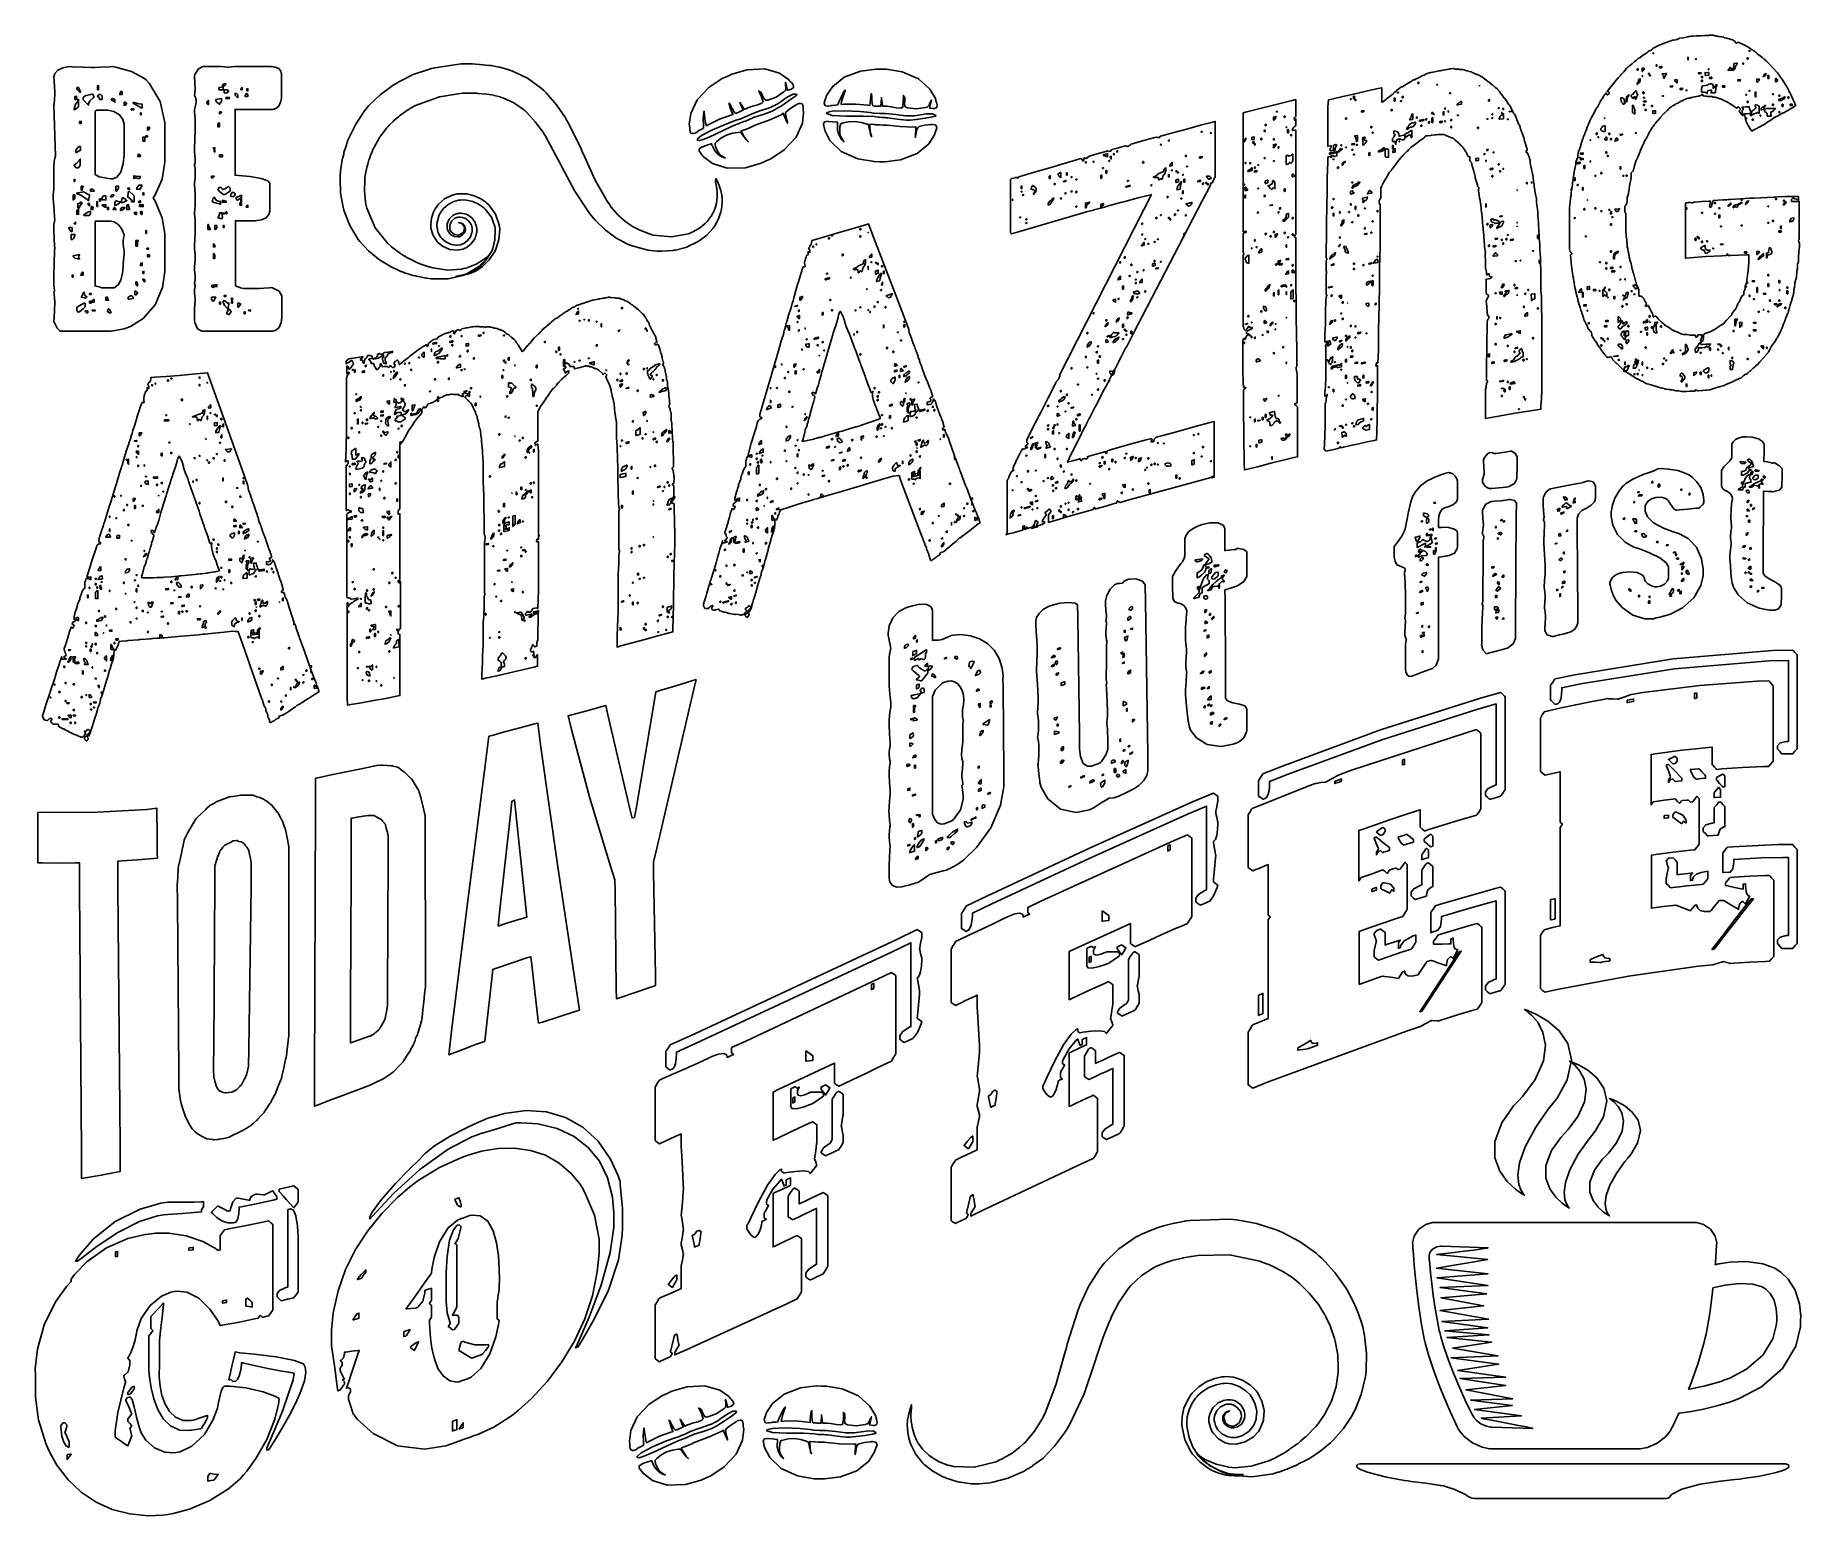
# Model space of a CAD drawing. Extents: x 44 to 313, y 66 to 291.
import ezdxf

# ---------------------------------------------------------------- set-up
doc = ezdxf.new("R2010")
doc.units = 0
doc.header["$MEASUREMENT"] = 0

msp = doc.modelspace()

# ---------------------------------------------------------------- linework, layer by layer
at = {"color": 40}
for points in [[(283.81, 242.288), (283.773, 242.288), (283.664, 242.43), (283.439, 242.711), (283.387, 242.781), (283.333, 242.843), (283.108, 243.096), (282.972, 243.258), (282.964, 243.276), (282.954, 243.294), (282.689, 243.709), (282.645, 243.769), (282.601, 243.832), (282.309, 244.282), (282.292, 244.299), (282.283, 244.317), (281.984, 244.758), (281.94, 244.828), (281.896, 244.899), (281.603, 245.401), (281.587, 245.427), (281.569, 245.455), (281.463, 245.648), (281.446, 245.674), (281.446, 245.746), (281.419, 245.922), (281.41, 245.956), (281.41, 246.036), (281.313, 246.257), (281.304, 246.275), (281.26, 246.275), (281.161, 246.309), (281.128, 246.309), (281.128, 246.371), (281.04, 246.53), (281.023, 246.556), (281.006, 246.574), (280.855, 246.76), (280.847, 246.768), (280.837, 246.786), (280.757, 246.976), (280.609, 247.289), (280.565, 247.367), (280.529, 247.448), (280.364, 247.774), (280.254, 247.959), (280.246, 247.967), (280.246, 248.055), (280.184, 248.275), (280.176, 248.32), (280.166, 248.364), (280.07, 248.595), (280.07, 248.672), (280.07, 248.726), (280.008, 248.859), (279.999, 248.885), (279.99, 248.912), (279.929, 249.052), (279.929, 249.097), (279.929, 249.123), (279.893, 249.202), (279.893, 249.202), (279.893, 249.202), (279.859, 249.282), (279.859, 249.308), (279.859, 249.318), (279.823, 249.344), (279.823, 249.344), (279.823, 249.344), (279.774, 249.516), (279.673, 249.882), (279.647, 249.979), (279.611, 250.077), (279.479, 250.508), (279.382, 250.799), (279.364, 250.825), (279.354, 250.835), (279.33, 250.96), (279.33, 251.001), (279.33, 251.055), (279.33, 251.175), (279.33, 251.214), (279.312, 251.231), (279.162, 251.611), (279.153, 251.671), (279.135, 251.733), (279.047, 252.06), (279.047, 252.06), (279.047, 252.192), (278.95, 252.519), (278.941, 252.589), (278.932, 252.661), (278.875, 252.947), (278.835, 253.075), (278.835, 253.118), (278.825, 253.154), (278.747, 253.753), (278.73, 253.824), (278.712, 253.895), (278.624, 254.212), (278.624, 254.317), (278.624, 254.433), (278.562, 254.715), (278.554, 254.776), (278.544, 254.838), (278.456, 255.457), (278.448, 255.517), (278.438, 255.579), (278.35, 256.197), (278.342, 256.257), (278.332, 256.319), (278.306, 256.671), (278.306, 256.786), (278.306, 256.919), (278.235, 257.216), (278.235, 257.315), (278.235, 257.466), (278.201, 257.805), (278.201, 257.917), (278.217, 257.934), (278.36, 258.04), (278.378, 258.057), (278.378, 258.075), (278.378, 258.115), (278.378, 258.127), (278.378, 258.145), (278.378, 258.185), (278.378, 258.197), (278.368, 258.207), (278.28, 258.295), (278.271, 258.304), (278.244, 258.304), (278.173, 258.331), (278.165, 258.34), (278.147, 258.358), (278.059, 258.742), (278.059, 258.869), (278.059, 259.011), (278.025, 259.328), (278.025, 259.432), (278.025, 259.733), (278.025, 260.633), (278.025, 261.533), (278.025, 261.831), (278.025, 262.14), (278.025, 263.062), (278.025, 263.966), (278.025, 264.267), (278.025, 264.452), (278.05, 264.902), (278.059, 265.006), (278.059, 265.146), (278.112, 265.559), (278.165, 265.833), (278.165, 265.924), (278.165, 266.075), (278.191, 266.453), (278.201, 266.524), (278.201, 266.674), (278.271, 267.012), (278.271, 267.123), (278.271, 267.327), (278.36, 267.83), (278.378, 267.935), (278.394, 268.041), (278.482, 268.596), (278.482, 268.781), (278.482, 268.967), (278.579, 269.434), (278.588, 269.522), (278.597, 269.61), (278.694, 270.101), (278.694, 270.264), (278.694, 270.324), (278.725, 270.502), (278.809, 270.899), (278.835, 271.004), (278.861, 271.11), (279.011, 271.719), (279.011, 271.921), (279.011, 272.045), (279.099, 272.354), (279.117, 272.415), (279.134, 272.477), (279.294, 272.802), (279.294, 272.91), (279.302, 272.927), (279.334, 273.14), (279.382, 273.491), (279.4, 273.579), (279.417, 273.659), (279.602, 274.162), (279.612, 274.179), (279.62, 274.197), (279.691, 274.431), (279.795, 274.823), (279.823, 274.92), (279.849, 275.008), (279.99, 275.383), (280.096, 275.634), (280.106, 275.66), (280.106, 275.719), (280.162, 275.895), (280.308, 276.269), (280.352, 276.365), (280.396, 276.463), (280.581, 276.886), (280.695, 277.203), (280.705, 277.247), (280.705, 277.247), (280.731, 277.373), (280.741, 277.39), (280.749, 277.408), (280.837, 277.584), (280.847, 277.6), (280.855, 277.628), (280.934, 277.857), (281.084, 278.193), (281.128, 278.271), (281.162, 278.351), (281.296, 278.682), (281.392, 278.889), (281.41, 278.907), (281.419, 278.924), (281.605, 279.25), (281.623, 279.294), (281.639, 279.338), (281.824, 279.666), (281.833, 279.683), (281.842, 279.701), (282.018, 280.025), (282.046, 280.07), (282.072, 280.114), (282.337, 280.555), (282.363, 280.599), (282.389, 280.643), (282.618, 281.059), (282.645, 281.094), (282.662, 281.129), (282.751, 281.376), (282.751, 281.376), (282.76, 281.386), (282.998, 281.685), (283.034, 281.729), (283.06, 281.783), (283.235, 282.135), (283.245, 282.152), (283.253, 282.162), (283.403, 282.364), (283.421, 282.399), (283.439, 282.426), (283.557, 282.575), (283.597, 282.575), (283.615, 282.549), (283.722, 282.356), (283.74, 282.328), (283.74, 282.328), (283.774, 282.328), (283.774, 282.328), (283.8, 282.328), (283.859, 282.328), (283.88, 282.328), (283.888, 282.338), (283.977, 282.426), (283.986, 282.435), (283.994, 282.444), (284.082, 282.593), (284.092, 282.611), (284.1, 282.621), (284.127, 282.666), (284.127, 282.681), (284.127, 282.691), (284.092, 282.715), (284.092, 282.715), (284.092, 282.715), (283.985, 282.822), (283.95, 282.822), (283.906, 282.822), (283.774, 282.822), (283.774, 282.822), (283.932, 283.016), (284.55, 283.792), (285.167, 284.569), (285.327, 284.762), (285.344, 284.78), (285.494, 284.948), (285.749, 285.221), (285.82, 285.291), (285.881, 285.363), (286.297, 285.804), (286.315, 285.82), (286.323, 285.838), (286.498, 286.077), (286.526, 286.103), (286.552, 286.13), (286.728, 286.369), (286.738, 286.385), (286.755, 286.403), (287.001, 286.593), (287.39, 286.906), (287.478, 286.985), (287.566, 287.065), (287.941, 287.377), (288.192, 287.568), (288.219, 287.584), (288.236, 287.602), (288.501, 287.841), (288.536, 287.867), (288.571, 287.894), (288.845, 288.035), (288.855, 288.043), (288.871, 288.053), (289.044, 288.189), (289.338, 288.414), (289.418, 288.466), (289.497, 288.52), (289.806, 288.744), (289.974, 288.881), (289.983, 288.889), (289.983, 288.889), (290.142, 288.979), (290.16, 288.995), (290.186, 289.013), (290.336, 289.101), (290.336, 289.101), (290.38, 289.101), (290.495, 289.129), (290.513, 289.137), (290.547, 289.137), (290.643, 289.252), (290.653, 289.278), (290.661, 289.296), (290.785, 289.41), (290.795, 289.418), (290.812, 289.428), (291.028, 289.56), (291.403, 289.763), (291.501, 289.807), (291.589, 289.851), (291.958, 290.001), (292.188, 290.081), (292.206, 290.09), (292.223, 290.099), (292.628, 290.249), (292.699, 290.266), (292.76, 290.284), (293.176, 290.434), (293.194, 290.442), (293.22, 290.46), (293.748, 290.637), (293.828, 290.653), (293.907, 290.671), (294.229, 290.721), (294.393, 290.75), (294.393, 290.759), (294.401, 290.769), (294.754, 290.927), (294.816, 290.935), (294.877, 290.945), (295.354, 290.998), (295.381, 291.006), (295.415, 291.016), (296.041, 291.174), (296.121, 291.182), (296.209, 291.192), (296.594, 291.254), (296.722, 291.254), (296.845, 291.264), (297.342, 291.29), (297.859, 291.316), (297.991, 291.324), (298.123, 291.334), (298.661, 291.36), (299.2, 291.386), (299.332, 291.394), (299.446, 291.394), (299.704, 291.394), (299.791, 291.394), (299.913, 291.394), (300.191, 291.288), (300.284, 291.288), (300.407, 291.288), (300.707, 291.236), (300.779, 291.218), (300.857, 291.21), (301.21, 291.178), (301.457, 291.13), (301.485, 291.112), (301.537, 291.112), (301.668, 291.016), (301.695, 291.006), (301.721, 290.998), (301.913, 290.971), (301.978, 290.971), (302.019, 290.971), (302.145, 290.927), (302.409, 290.847), (302.471, 290.829), (302.542, 290.813), (303.009, 290.637), (303.036, 290.619), (303.044, 290.61), (303.132, 290.522), (303.142, 290.513), (303.15, 290.504), (303.248, 290.477), (303.248, 290.477), (303.248, 290.477), (303.309, 290.354), (303.319, 290.336), (303.327, 290.32), (303.389, 290.227), (303.389, 290.196), (303.415, 290.196), (303.474, 290.196), (303.495, 290.196), (303.495, 290.196), (303.529, 290.196), (303.529, 290.196), (303.547, 290.213), (303.688, 290.354), (303.706, 290.372), (303.75, 290.354), (304.482, 290.001), (304.588, 289.947), (304.694, 289.895), (305.125, 289.68), (305.381, 289.516), (305.399, 289.49), (305.416, 289.482), (305.769, 289.235), (305.822, 289.208), (305.875, 289.181), (306.229, 288.971), (306.247, 288.961), (306.255, 288.953), (306.406, 288.837), (306.423, 288.819), (306.45, 288.802), (306.59, 288.652), (306.6, 288.642), (306.608, 288.626), (306.969, 288.334), (307.023, 288.29), (307.075, 288.246), (307.4, 288.017), (307.41, 288.007), (307.428, 287.991), (307.692, 287.752), (307.728, 287.726), (307.763, 287.692), (308.027, 287.488), (308.045, 287.478), (308.071, 287.462), (308.424, 287.109), (308.468, 287.055), (308.512, 287.003), (309.015, 286.439), (309.069, 286.385), (309.122, 286.325), (309.625, 285.768), (309.669, 285.714), (309.713, 285.662), (310.038, 285.248), (310.056, 285.221), (310.064, 285.213), (310.241, 284.948), (310.268, 284.904), (310.294, 284.86), (310.533, 284.533), (310.551, 284.515), (310.559, 284.499), (310.735, 284.207), (310.761, 284.163), (310.788, 284.118), (311.052, 283.713), (311.08, 283.669), (311.106, 283.625), (311.335, 283.246), (311.362, 283.21), (311.379, 283.176), (311.467, 282.99), (311.467, 282.928), (311.475, 282.902), (311.599, 282.681), (311.758, 282.39), (311.785, 282.328), (311.811, 282.268), (312.075, 281.676), (312.102, 281.623), (312.128, 281.562), (312.357, 281.032), (312.385, 280.988), (312.401, 280.943), (312.491, 280.739), (312.491, 280.671), (312.473, 280.662), (312.367, 280.609), (312.349, 280.599), (312.287, 280.555), (311.759, 280.203), (311.715, 280.176), (311.671, 280.15), (311.202, 279.886), (311.15, 279.859), (311.106, 279.833), (310.683, 279.586), (310.657, 279.576), (310.613, 279.576), (310.483, 279.52), (310.198, 279.374), (310.128, 279.33), (310.056, 279.286), (309.769, 279.119), (309.607, 279.021), (309.598, 279.011), (309.51, 279.011), (309.29, 278.863), (309.246, 278.835), (309.202, 278.809), (308.725, 278.483), (308.681, 278.448), (308.627, 278.413), (308.125, 278.095), (308.081, 278.059), (308.037, 278.033), (307.737, 277.822), (307.728, 277.813), (307.701, 277.796), (307.402, 277.632), (306.925, 277.381), (306.81, 277.319), (306.695, 277.257), (306.246, 277.024), (305.938, 276.878), (305.894, 276.86), (305.884, 276.852), (305.858, 276.779), (305.858, 276.754), (305.849, 276.764), (305.761, 276.852), (305.752, 276.86), (305.743, 276.87), (305.718, 276.915), (305.718, 276.931), (305.7, 276.949), (305.576, 277.143), (305.381, 277.478), (305.329, 277.566), (305.285, 277.654), (304.958, 278.271), (304.94, 278.306), (304.923, 278.342), (304.836, 278.624), (304.836, 278.624), (304.836, 278.686), (304.808, 278.845), (304.8, 278.871), (304.8, 278.933), (304.772, 279.101), (304.764, 279.117), (304.764, 279.198), (304.73, 279.377), (304.73, 279.436), (304.95, 279.436), (305.446, 279.47), (305.612, 279.47), (305.612, 279.498), (305.646, 279.557), (305.646, 279.576), (305.646, 279.594), (305.672, 279.647), (305.682, 279.647), (305.682, 279.647), (305.718, 279.701), (305.718, 279.717), (305.708, 279.727), (305.576, 279.852), (305.576, 279.893), (305.576, 279.973), (305.478, 280.177), (305.47, 280.212), (305.46, 280.247), (305.435, 280.434), (305.435, 280.494), (305.303, 280.494), (304.906, 280.476), (304.509, 280.458), (304.377, 280.458), (304.377, 280.442), (304.377, 280.402), (304.377, 280.388), (304.377, 280.362), (304.402, 280.291), (304.411, 280.282), (304.42, 280.274), (304.508, 280.238), (304.517, 280.246), (304.517, 280.23), (304.517, 280.19), (304.517, 280.176), (304.517, 280.15), (304.517, 280.09), (304.517, 280.07), (304.508, 280.061), (304.435, 279.999), (304.411, 279.999), (304.402, 279.999), (304.377, 279.947), (304.377, 279.929), (304.377, 279.885), (304.377, 279.786), (304.377, 279.753), (304.377, 279.701), (304.377, 279.581), (304.377, 279.54), (304.394, 279.524), (304.499, 279.382), (304.517, 279.364), (304.517, 279.32), (304.517, 279.221), (304.517, 279.188), (304.482, 279.188), (304.403, 279.188), (304.377, 279.188), (304.359, 279.198), (304.181, 279.374), (304.165, 279.4), (304.147, 279.428), (304.058, 279.612), (304.058, 279.612), (304.058, 279.612), (303.962, 279.709), (303.954, 279.717), (303.954, 279.761), (303.918, 279.86), (303.918, 279.893), (303.926, 279.903), (303.954, 279.95), (303.954, 279.965), (303.98, 279.965), (304.049, 280.027), (304.058, 280.035), (304.058, 280.063), (304.058, 280.122), (304.058, 280.142), (304.058, 280.159), (304.058, 280.199), (304.058, 280.212), (304.023, 280.247), (303.838, 280.422), (303.778, 280.422), (303.768, 280.432), (303.742, 280.505), (303.742, 280.529), (303.732, 280.52), (303.644, 280.432), (303.635, 280.422), (303.626, 280.414), (303.601, 280.369), (303.601, 280.352), (303.591, 280.344), (303.565, 280.299), (303.565, 280.282), (303.556, 280.291), (303.483, 280.318), (303.459, 280.318), (303.441, 280.327), (303, 280.618), (302.93, 280.671), (302.858, 280.724), (302.417, 281.015), (302.401, 281.023), (302.303, 281.077), (301.924, 281.284), (301.545, 281.473), (301.449, 281.517), (301.439, 281.526), (301.21, 281.641), (301.166, 281.657), (301.13, 281.667), (300.849, 281.763), (300.849, 281.763), (300.795, 281.763), (300.676, 281.799), (300.637, 281.799), (300.627, 281.809), (300.528, 281.905), (300.496, 281.905), (300.425, 281.905), (300.24, 281.932), (300.214, 281.94), (300.178, 281.95), (299.931, 281.976), (299.931, 281.976), (299.931, 281.976), (299.719, 282.046), (299.649, 282.046), (299.551, 282.046), (299.333, 282.046), (299.262, 282.046), (299.156, 282.046), (298.899, 282.108), (298.839, 282.116), (298.777, 282.126), (298.479, 282.186), (298.38, 282.186), (298.37, 282.204), (298.344, 282.324), (298.344, 282.363), (298.316, 282.363), (298.257, 282.363), (298.238, 282.363), (298.238, 282.363), (298.203, 282.363), (298.203, 282.363), (298.194, 282.355), (298.105, 282.268), (298.097, 282.258), (298.088, 282.25), (297.962, 282.186), (297.921, 282.186), (297.849, 282.186), (297.682, 282.126), (297.638, 282.116), (297.603, 282.108), (297.189, 282.02), (297.145, 282.01), (297.101, 282.002), (296.66, 281.915), (296.616, 281.905), (296.572, 281.897), (296.393, 281.833), (296.333, 281.833), (296.218, 281.833), (295.935, 281.747), (295.874, 281.729), (295.812, 281.711), (295.337, 281.509), (295.311, 281.481), (295.301, 281.473), (295.202, 281.41), (295.169, 281.41), (295.151, 281.41), (295.099, 281.386), (295.099, 281.376), (295.099, 281.368), (295.045, 281.34), (295.028, 281.34), (295.028, 281.34), (294.992, 281.34), (294.992, 281.34), (294.974, 281.324), (294.71, 281.146), (294.676, 281.128), (294.64, 281.112), (294.428, 281.023), (294.357, 281.023), (294.303, 281.023), (294.173, 280.891), (294.146, 280.881), (294.119, 280.865), (293.88, 280.715), (293.864, 280.705), (293.792, 280.705), (293.625, 280.556), (293.581, 280.529), (293.546, 280.502), (293.273, 280.291), (293.265, 280.282), (293.247, 280.265), (293.096, 280.115), (293.088, 280.106), (293.07, 280.097), (292.954, 279.939), (292.946, 279.929), (292.928, 279.913), (292.681, 279.701), (292.665, 279.683), (292.647, 279.666), (292.497, 279.516), (292.489, 279.506), (292.435, 279.462), (291.958, 278.942), (291.924, 278.907), (291.888, 278.863), (291.535, 278.456), (291.501, 278.412), (291.465, 278.368), (291.164, 278.016), (291.148, 277.989), (291.13, 277.972), (291.024, 277.831), (291.006, 277.813), (290.996, 277.804), (290.769, 277.478), (290.725, 277.424), (290.689, 277.372), (290.459, 276.984), (290.442, 276.967), (290.432, 276.958), (290.282, 276.72), (290.266, 276.684), (290.238, 276.649), (290.09, 276.365), (290.09, 276.365), (290.072, 276.331), (289.753, 275.714), (289.701, 275.626), (289.657, 275.547), (289.493, 275.238), (289.418, 275.106), (289.418, 275.06), (289.409, 275.034), (289.172, 274.559), (289.137, 274.497), (289.11, 274.435), (288.811, 273.729), (288.785, 273.649), (288.749, 273.571), (288.458, 272.839), (288.432, 272.767), (288.404, 272.697), (288.166, 272.196), (288.149, 272.168), (288.139, 272.151), (287.963, 271.533), (287.937, 271.427), (287.909, 271.322), (287.734, 270.705), (287.726, 270.687), (287.698, 270.661), (287.47, 270.466), (287.444, 270.44), (287.444, 270.299), (287.444, 269.981), (287.444, 269.875), (287.444, 269.796), (287.416, 269.602), (287.408, 269.558), (287.398, 269.514), (287.31, 269.047), (287.302, 268.993), (287.292, 268.941), (287.205, 268.438), (287.197, 268.394), (287.187, 268.35), (287.125, 268.118), (287.125, 268.041), (287.125, 267.865), (287.029, 267.424), (287.021, 267.335), (287.011, 267.247), (286.852, 266.657), (286.844, 266.63), (286.844, 266.525), (286.816, 266.269), (286.808, 266.207), (286.808, 266.101), (286.772, 265.782), (286.772, 265.782), (286.763, 265.774), (286.632, 265.57), (286.632, 265.501), (286.614, 265.493), (286.508, 265.377), (286.492, 265.359), (286.492, 265.122), (286.492, 264.586), (286.492, 264.407), (286.508, 264.39), (286.614, 264.276), (286.632, 264.267), (286.632, 263.919), (286.632, 262.873), (286.632, 261.827), (286.632, 261.479), (286.632, 261.33), (286.658, 260.959), (286.668, 260.879), (286.676, 260.8), (286.763, 260.21), (286.772, 260.174), (286.772, 260.059), (286.799, 259.769), (286.808, 259.715), (286.808, 259.582), (286.834, 259.203), (286.844, 259.185), (286.852, 259.169), (286.949, 258.892), (286.949, 258.798), (286.949, 258.71), (286.975, 258.446), (286.985, 258.446), (286.993, 258.428), (287.091, 258.151), (287.091, 258.057), (287.091, 257.978), (287.116, 257.74), (287.125, 257.74), (287.125, 257.608), (287.222, 257.281), (287.231, 257.211), (287.24, 257.14), (287.32, 256.854), (287.398, 256.691), (287.408, 256.682), (287.416, 256.664), (287.496, 256.214), (287.514, 256.153), (287.53, 256.091), (287.61, 255.712), (287.62, 255.694), (287.62, 255.571), (287.742, 255.253), (287.76, 255.199), (287.777, 255.147), (287.955, 254.531), (287.973, 254.459), (287.989, 254.389), (288.166, 253.771), (288.183, 253.717), (288.201, 253.665), (288.316, 253.252), (288.326, 253.224), (288.326, 253.224), (288.29, 253.224), (288.29, 253.224), (288.262, 253.224), (288.203, 253.224), (288.183, 253.224), (288.174, 253.242), (288.087, 253.357), (288.079, 253.365), (288.051, 253.365), (287.981, 253.34), (287.973, 253.33), (287.963, 253.322), (287.89, 253.294), (287.867, 253.294), (287.839, 253.294), (287.78, 253.294), (287.76, 253.294), (287.76, 253.294), (287.726, 253.294), (287.726, 253.294), (287.726, 253.268), (287.726, 253.209), (287.726, 253.188), (287.77, 253.144), (288.105, 252.773), (288.149, 252.729), (288.175, 252.729), (288.235, 252.729), (288.255, 252.729), (288.255, 252.729), (288.29, 252.729), (288.29, 252.729), (288.29, 252.783), (288.316, 252.916), (288.326, 252.942), (288.334, 252.969), (288.36, 253.154), (288.36, 253.154), (288.36, 253.154), (288.484, 252.942), (288.502, 252.906), (288.519, 252.871), (288.608, 252.661), (288.608, 252.589), (288.608, 252.352), (288.608, 251.816), (288.608, 251.637), (288.608, 251.637), (288.819, 251.637), (288.889, 251.637), (288.942, 251.637), (289.092, 251.549), (289.101, 251.531), (289.11, 251.522), (289.198, 251.434), (289.208, 251.424), (289.216, 251.416), (289.304, 251.302), (289.314, 251.284), (289.322, 251.275), (289.409, 251.152), (289.418, 251.142), (289.427, 251.126), (289.577, 250.833), (289.595, 250.789), (289.621, 250.755), (289.737, 250.57), (289.737, 250.508), (289.737, 250.482), (289.737, 250.422), (289.737, 250.402), (289.737, 250.385), (289.737, 250.346), (289.737, 250.332), (289.719, 250.323), (289.603, 250.208), (289.595, 250.19), (289.595, 250.164), (289.621, 250.093), (289.631, 250.083), (289.657, 250.083), (289.716, 250.083), (289.737, 250.083), (289.777, 250.083), (289.899, 250.155), (289.983, 250.226), (289.983, 250.226), (290.014, 250.226), (290.106, 250.031), (290.292, 249.696), (290.336, 249.626), (290.38, 249.556), (290.547, 249.251), (290.643, 249.071), (290.653, 249.061), (290.661, 249.053), (290.759, 248.848), (290.759, 248.779), (290.759, 248.7), (290.795, 248.522), (290.795, 248.462), (290.795, 248.462), (290.829, 248.462), (290.829, 248.462), (290.856, 248.462), (290.915, 248.462), (290.935, 248.462), (290.944, 248.471), (291.032, 248.559), (291.042, 248.568), (291.05, 248.577), (291.123, 248.638), (291.148, 248.638), (291.244, 248.533), (291.623, 248.127), (292.002, 247.72), (292.1, 247.614), (292.117, 247.606), (292.381, 247.431), (292.417, 247.403), (292.451, 247.377), (292.69, 247.13), (292.699, 247.121), (292.708, 247.113), (293.034, 246.936), (293.088, 246.908), (293.132, 246.882), (293.457, 246.645), (293.475, 246.628), (293.493, 246.61), (293.996, 246.345), (294.076, 246.309), (294.155, 246.275), (294.481, 246.146), (294.666, 246.072), (294.676, 246.063), (294.684, 246.054), (294.948, 245.932), (294.992, 245.922), (295.037, 245.914), (295.336, 245.79), (295.345, 245.78), (295.424, 245.78), (295.603, 245.78), (295.664, 245.78), (295.734, 245.78), (295.891, 245.78), (295.945, 245.78), (295.971, 245.772), (296.427, 245.674), (296.58, 245.674), (296.682, 245.674), (296.989, 245.688), (297.206, 245.684), (297.215, 245.674), (297.215, 245.674), (297.303, 245.393), (297.321, 245.357), (297.348, 245.357), (297.407, 245.357), (297.428, 245.357), (297.436, 245.375), (297.523, 245.551), (297.532, 245.569), (297.541, 245.587), (297.568, 245.679), (297.568, 245.71), (297.638, 245.719), (298.088, 245.746), (298.238, 245.746), (298.238, 245.684), (298.212, 245.533), (298.203, 245.497), (298.194, 245.463), (298.167, 245.252), (298.167, 245.181), (298.149, 245.164), (298.044, 245.022), (298.027, 245.004), (298.027, 244.96), (298.052, 244.846), (298.061, 244.828), (298.07, 244.811), (298.097, 244.665), (298.097, 244.615), (298.097, 244.615), (298.133, 244.615), (298.133, 244.615), (298.167, 244.615), (298.264, 244.741), (298.274, 244.758), (298.282, 244.785), (298.414, 244.898), (298.414, 244.898), (298.414, 244.898), (298.44, 245.261), (298.45, 245.321), (298.45, 245.427), (298.476, 245.746), (298.486, 245.746), (298.486, 245.746), (298.581, 245.807), (298.59, 245.816), (298.59, 245.843), (298.626, 245.922), (298.626, 245.922), (298.635, 245.932), (298.821, 245.984), (299.146, 246.072), (299.226, 246.098), (299.304, 246.125), (299.799, 246.363), (299.825, 246.379), (299.843, 246.389), (300.038, 246.508), (300.372, 246.716), (300.46, 246.768), (300.549, 246.822), (300.946, 247.086), (301.236, 247.281), (301.272, 247.297), (301.316, 247.297), (301.431, 247.387), (301.449, 247.403), (301.475, 247.421), (301.625, 247.513), (301.625, 247.544), (301.633, 247.562), (301.96, 247.951), (302.014, 248.003), (302.066, 248.065), (302.419, 248.445), (302.437, 248.462), (302.445, 248.471), (302.595, 248.622), (302.613, 248.638), (302.639, 248.656), (302.754, 248.801), (302.754, 248.849), (302.754, 248.937), (302.938, 249.149), (302.966, 249.202), (302.992, 249.246), (303.231, 249.546), (303.248, 249.554), (303.265, 249.572), (303.494, 249.953), (303.529, 250.013), (303.556, 250.067), (303.644, 250.31), (303.696, 250.464), (303.706, 250.472), (303.714, 250.49), (303.828, 250.68), (304.014, 250.993), (304.058, 251.072), (304.103, 251.152), (304.265, 251.51), (304.341, 251.707), (304.341, 251.707), (304.341, 251.707), (304.438, 251.726), (304.447, 251.743), (304.455, 251.761), (304.606, 251.839), (304.624, 251.847), (304.624, 251.963), (304.624, 252.221), (304.624, 252.306), (304.632, 252.316), (304.66, 252.389), (304.66, 252.413), (304.66, 252.44), (304.684, 252.519), (304.694, 252.519), (304.702, 252.537), (304.79, 252.679), (304.8, 252.695), (304.8, 252.749), (304.8, 252.867), (304.8, 252.906), (304.8, 252.95), (304.8, 253.049), (304.8, 253.082), (304.8, 253.136), (304.861, 253.268), (304.87, 253.294), (304.879, 253.322), (304.94, 253.461), (304.94, 253.507), (304.949, 253.533), (305.037, 253.762), (305.047, 253.788), (305.047, 253.86), (305.047, 254.018), (305.047, 254.07), (305.047, 254.158), (305.107, 254.389), (305.117, 254.423), (305.125, 254.467), (305.189, 254.698), (305.189, 254.776), (305.189, 254.874), (305.213, 255.12), (305.223, 255.165), (305.231, 255.209), (305.259, 255.466), (305.259, 255.552), (305.259, 255.552), (305.284, 255.808), (305.293, 255.834), (305.293, 255.922), (305.329, 256.121), (305.329, 256.187), (305.329, 256.303), (305.355, 256.602), (305.365, 256.646), (305.365, 256.808), (305.365, 257.295), (305.365, 257.762), (305.365, 257.917), (305.056, 257.908), (303.812, 257.864), (302.569, 257.82), (302.26, 257.81), (302.242, 257.838), (302.101, 258.066), (302.084, 258.093), (302.066, 258.066), (301.96, 257.838), (301.942, 257.81), (301.315, 257.784), (298.819, 257.656), (296.324, 257.476), (295.698, 257.422), (295.698, 258.468), (295.698, 261.603), (295.698, 264.738), (295.698, 265.782), (295.715, 265.792), (295.835, 265.854), (295.874, 265.854), (295.945, 265.854), (296.139, 265.916), (296.157, 265.924), (296.192, 265.924), (296.27, 265.924), (296.297, 265.924), (296.297, 265.924), (296.333, 265.924), (296.333, 265.924), (296.368, 265.908), (296.721, 265.846), (296.756, 265.854), (296.756, 265.854), (296.792, 265.854), (296.792, 265.854), (296.827, 265.854), (296.933, 265.932), (296.933, 265.958), (297.188, 265.976), (298.22, 266.048), (299.252, 266.119), (299.508, 266.135), (299.508, 266.083), (299.508, 265.964), (299.508, 265.924), (299.508, 265.872), (299.481, 265.722), (299.472, 265.712), (299.463, 265.704), (299.438, 265.658), (299.438, 265.642), (299.428, 265.634), (299.402, 265.535), (299.402, 265.535), (299.402, 265.535), (299.368, 265.457), (299.368, 265.429), (299.368, 265.385), (299.402, 265.286), (299.402, 265.253), (299.411, 265.245), (299.499, 265.158), (299.508, 265.148), (299.516, 265.166), (299.631, 265.316), (299.649, 265.325), (299.667, 265.334), (299.755, 265.46), (299.755, 265.501), (299.755, 265.581), (299.816, 265.774), (299.825, 265.818), (299.834, 265.862), (299.897, 266.171), (299.897, 266.171), (299.923, 266.198), (300.145, 266.229), (300.676, 266.259), (301.399, 266.291), (302.018, 266.328), (302.224, 266.347), (302.506, 266.375), (305.54, 266.551), (305.858, 266.56), (306.175, 266.577), (309.2, 266.718), (309.492, 266.736), (309.773, 266.754), (310.942, 266.798), (311.653, 266.806), (311.892, 266.806), (312.156, 266.806), (312.751, 266.806), (312.95, 266.806), (312.95, 266.683), (312.95, 266.405), (312.95, 266.311), (312.878, 266.311), (312.711, 266.375), (312.667, 266.383), (312.631, 266.393), (312.357, 266.445), (312.349, 266.453), (312.323, 266.453), (312.263, 266.524), (312.244, 266.524), (312.234, 266.524), (312.208, 266.577), (312.208, 266.594), (312.181, 266.594), (312.122, 266.594), (312.102, 266.594), (312.093, 266.586), (311.978, 266.471), (311.962, 266.453), (311.944, 266.437), (311.856, 266.343), (311.856, 266.311), (311.846, 266.295), (311.846, 266.145), (311.856, 266.135), (311.856, 266.135), (311.882, 266.065), (311.892, 266.065), (312.182, 266.065), (312.835, 266.065), (313.054, 266.065), (313.054, 265.347), (313.054, 263.19), (313.054, 261.034), (313.054, 260.314), (313.045, 260.314), (313.02, 260.289), (313.02, 260.28), (313.02, 260.271), (312.993, 260.244), (312.984, 260.244), (312.975, 260.236), (312.95, 260.19), (312.95, 260.174), (312.95, 260.148), (312.95, 260.088), (312.95, 260.067), (312.95, 260.051), (312.95, 260.011), (312.95, 259.997), (312.966, 259.963), (313.072, 259.644), (313.09, 259.608), (313.09, 259.564), (313.09, 259.465), (313.09, 259.432), (313.09, 259.388), (313.09, 259.289), (313.09, 259.256), (313.081, 259.221), (312.993, 258.455), (312.984, 258.34), (312.975, 258.225), (312.95, 257.675), (312.95, 257.492), (312.95, 257.377), (312.922, 257.105), (312.914, 257.035), (312.914, 256.868), (312.808, 256.49), (312.808, 256.363), (312.808, 256.249), (312.782, 255.958), (312.773, 255.904), (312.773, 255.8), (312.702, 255.561), (312.702, 255.481), (312.692, 255.455), (312.675, 255.032), (312.667, 254.988), (312.657, 254.944), (312.631, 254.686), (312.631, 254.599), (312.631, 254.467), (312.507, 254.15), (312.491, 254.07), (312.473, 253.992), (312.385, 253.654), (312.385, 253.541), (312.385, 253.409), (312.323, 253.083), (312.315, 253.012), (312.305, 252.942), (312.244, 252.598), (312.244, 252.483), (312.244, 252.431), (312.208, 252.312), (312.208, 252.272), (312.208, 252.202), (312.172, 252.043), (312.172, 251.99), (312.172, 251.867), (312.049, 251.557), (312.032, 251.495), (312.014, 251.434), (311.926, 251.137), (311.926, 251.037), (311.916, 251.011), (311.824, 250.751), (311.678, 250.332), (311.643, 250.226), (311.617, 250.121), (311.499, 249.684), (311.433, 249.455), (311.433, 249.378), (311.433, 249.29), (311.343, 249.061), (311.326, 249.025), (311.308, 248.981), (311.15, 248.777), (311.15, 248.708), (311.14, 248.692), (311.06, 248.44), (310.912, 248.03), (310.867, 247.933), (310.832, 247.828), (310.669, 247.413), (310.559, 247.174), (310.551, 247.157), (310.551, 247.051), (310.435, 246.786), (310.408, 246.732), (310.382, 246.68), (310.232, 246.379), (310.232, 246.379), (310.232, 246.291), (310.118, 246.063), (310.092, 246.027), (310.064, 245.982), (309.923, 245.684), (309.915, 245.674), (309.906, 245.658), (309.667, 245.278), (309.633, 245.217), (309.605, 245.164), (309.43, 244.837), (309.422, 244.828), (309.378, 244.784), (308.847, 244.016), (308.787, 243.91), (308.725, 243.805), (308.495, 243.404), (308.372, 243.162), (308.364, 243.134), (308.354, 243.118), (308.125, 242.817), (308.081, 242.781), (308.045, 242.737), (307.63, 242.272), (307.586, 242.218), (307.542, 242.165), (307.101, 241.661), (307.057, 241.617), (307.013, 241.573), (306.696, 241.177), (306.67, 241.16), (306.66, 241.151), (306.386, 240.939), (306.352, 240.911), (306.316, 240.877), (306.043, 240.675), (306.035, 240.665), (306.017, 240.648), (305.602, 240.26), (305.542, 240.206), (305.47, 240.145), (305.193, 239.898), (305.002, 239.758), (304.976, 239.748), (304.939, 239.748), (304.83, 239.691), (304.606, 239.544), (304.553, 239.5), (304.499, 239.466), (304.147, 239.157), (304.13, 239.147), (304.058, 239.147), (303.882, 239.061), (303.848, 239.043), (303.82, 239.025), (303.635, 238.937), (303.635, 238.937), (303.556, 238.937), (303.353, 238.804), (303.319, 238.795), (303.283, 238.778), (303.018, 238.664), (303, 238.654), (302.964, 238.638), (302.286, 238.337), (302.19, 238.301), (302.102, 238.267), (301.77, 238.108), (301.633, 238.019), (301.589, 238.019), (301.589, 238.019), (301.465, 237.988), (301.202, 237.906), (301.132, 237.878), (301.06, 237.852), (300.751, 237.782), (300.549, 237.746), (300.531, 237.736), (300.505, 237.728), (300.17, 237.605), (300.144, 237.596), (300.126, 237.588), (299.954, 237.526), (299.897, 237.526), (299.879, 237.517), (299.455, 237.359), (299.402, 237.349), (299.34, 237.341), (298.961, 237.289), (298.943, 237.279), (298.767, 237.279), (298.37, 237.243), (298.238, 237.243), (298.167, 237.235), (297.664, 237.207), (297.498, 237.207), (297.498, 237.207), (297.462, 237.243), (297.462, 237.243), (297.452, 237.253), (297.364, 237.341), (297.356, 237.349), (297.33, 237.349), (297.27, 237.349), (297.251, 237.349), (297.241, 237.349), (297.215, 237.271), (297.215, 237.243), (297.215, 237.226), (297.188, 237.173), (297.179, 237.173), (297.1, 237.164), (296.577, 237.137), (296.404, 237.137), (296.332, 237.129), (295.883, 237.103), (295.734, 237.103), (295.61, 237.103), (295.331, 237.103), (295.239, 237.103), (295.097, 237.103), (294.692, 237.199), (294.676, 237.207), (294.578, 237.207), (294.358, 237.207), (294.287, 237.207), (294.225, 237.207), (294.039, 237.261), (293.9, 237.313), (293.9, 237.313), (293.89, 237.323), (293.704, 237.337), (293.377, 237.367), (293.299, 237.383), (293.219, 237.393), (292.829, 237.455), (292.699, 237.455), (292.646, 237.455), (292.515, 237.517), (292.489, 237.526), (292.461, 237.535), (292.269, 237.596), (292.206, 237.596), (292.129, 237.596), (291.902, 237.667), (291.465, 237.808), (291.358, 237.842), (291.253, 237.878), (290.798, 238.024), (290.503, 238.117), (290.477, 238.125), (290.397, 238.125), (290.194, 238.187), (290.16, 238.195), (290.124, 238.213), (289.913, 238.265), (289.843, 238.265), (289.825, 238.275), (289.607, 238.394), (289.234, 238.602), (289.137, 238.654), (289.049, 238.698), (288.673, 238.902), (288.422, 239.034), (288.396, 239.043), (288.324, 239.043), (288.139, 239.131), (288.113, 239.147), (288.078, 239.165), (287.839, 239.352), (287.831, 239.36), (287.813, 239.369), (287.512, 239.546), (287.478, 239.572), (287.442, 239.598), (287.065, 239.863), (287.021, 239.889), (286.977, 239.916), (286.631, 240.119), (286.596, 240.135), (286.57, 240.153), (286.385, 240.242), (286.385, 240.242), (286.375, 240.251), (286.101, 240.524), (286.067, 240.558), (286.031, 240.594), (285.767, 240.86), (285.75, 240.877), (285.732, 240.895), (285.542, 241.067), (285.229, 241.362), (285.151, 241.44), (285.071, 241.52), (284.762, 241.829), (284.594, 241.997), (284.585, 242.006), (284.585, 242.059), (284.497, 242.2), (284.479, 242.218), (284.47, 242.227), (284.445, 242.322), (284.445, 242.322), (284.445, 242.322), (284.321, 242.386), (284.303, 242.394), (284.215, 242.368), (283.936, 242.302), (283.841, 242.288), (283.81, 242.288)], [(290.725, 288.608), (290.759, 288.608), (290.838, 288.608), (290.865, 288.608), (290.865, 288.626), (290.865, 288.666), (290.865, 288.678), (290.829, 288.678), (290.751, 288.678), (290.725, 288.678), (290.725, 288.662), (290.725, 288.622), (290.725, 288.608)], [(296.087, 287.654), (296.087, 287.654), (296.121, 287.654), (296.121, 287.654), (296.121, 287.752), (296.121, 287.971), (296.121, 288.043), (296.121, 288.043), (296.087, 288.043), (296.087, 288.043), (296.087, 287.947), (296.087, 287.727), (296.087, 287.654)], [(305.117, 287.76), (305.151, 287.76), (305.231, 287.76), (305.259, 287.76), (305.259, 287.805), (305.259, 287.904), (305.259, 287.937), (305.223, 287.937), (305.143, 287.937), (305.117, 287.937), (305.117, 287.893), (305.117, 287.794), (305.117, 287.76)], [(305.399, 288.961), (305.434, 288.961), (305.514, 288.961), (305.542, 288.961), (305.542, 288.979), (305.542, 289.019), (305.542, 289.031), (305.506, 289.031), (305.425, 289.031), (305.399, 289.031), (305.399, 289.015), (305.399, 288.961), (305.399, 288.961)], [(147.954, 269.558), (147.954, 269.558), (148.069, 269.32), (148.096, 269.276), (148.123, 269.232), (148.448, 268.5), (148.483, 268.394), (148.518, 268.297), (148.704, 267.714), (148.854, 267.027), (148.872, 266.876), (148.889, 266.718), (148.924, 265.85), (148.819, 264.893), (148.766, 264.69), (148.722, 264.487), (148.36, 263.433), (147.786, 262.362), (147.638, 262.15), (147.487, 261.939), (146.561, 260.945), (145.423, 260.077), (145.168, 259.927), (145.044, 259.848), (143.659, 259.177), (143.51, 259.115), (143.36, 259.063), (141.771, 258.648), (141.604, 258.622), (141.436, 258.596), (139.736, 258.472), (139.56, 258.48), (139.021, 258.48), (137.583, 258.658), (137.407, 258.692), (137.221, 258.728), (135.405, 259.231), (135.22, 259.292), (135.132, 259.328), (134.284, 259.68), (134.196, 259.715), (134.108, 259.759), (133.164, 260.262), (133.067, 260.314), (132.715, 260.518), (131.061, 261.749), (129.566, 263.208), (129.293, 263.525), (128.746, 264.16), (126.449, 267.648), (124.486, 271.33), (124.108, 272.062), (123.921, 272.433), (121.981, 275.996), (121.779, 276.331), (121.567, 276.667), (120.425, 278.227), (119.159, 279.612), (118.886, 279.859), (118.612, 280.107), (117.135, 281.116), (115.499, 281.861), (115.146, 281.976), (115.058, 282.003), (114.176, 282.232), (114.088, 282.258), (113.029, 282.435), (111.69, 282.539), (111.584, 282.549), (110.622, 282.567), (110.526, 282.575), (109.354, 282.575), (105.841, 282.029), (102.191, 280.706), (101.53, 280.318), (101.035, 280.035), (100.991, 280.009), (100.612, 279.745), (100.578, 279.717), (100.498, 279.665), (99.7299, 279.109), (99.6597, 279.047), (99.5881, 278.987), (98.884, 278.404), (98.8138, 278.342), (98.7517, 278.271), (98.0983, 277.628), (98.0362, 277.566), (97.7896, 277.293), (96.7052, 275.812), (95.7972, 274.223), (95.6388, 273.896), (95.6028, 273.808), (95.2846, 272.962), (95.25, 272.874), (95.1438, 272.627), (95.1096, 272.485), (95.1096, 272.485), (95.0958, 272.49), (95.1096, 272.521), (95.1096, 272.521), (95.1096, 272.485), (95.0736, 272.415), (94.8972, 271.815), (94.8877, 271.771), (94.7649, 271.294), (94.7568, 271.25), (94.5444, 270.264), (94.4742, 269.735), (94.4301, 269.391), (94.3846, 267.666), (94.5526, 265.996), (94.6146, 265.678), (94.7469, 265.026), (96.03, 262.07), (97.966, 259.644), (98.425, 259.256), (98.5298, 259.151), (99.7204, 258.251), (99.8361, 258.163), (99.8968, 258.129), (100.516, 257.74), (100.578, 257.704), (100.894, 257.492), (100.929, 257.476), (101.282, 257.299), (101.317, 257.281), (101.388, 257.247), (102.058, 256.92), (102.129, 256.892), (102.164, 256.876), (102.49, 256.726), (102.518, 256.716), (102.552, 256.708), (102.843, 256.585), (102.871, 256.576), (102.993, 256.532), (104.192, 256.109), (104.316, 256.081), (104.801, 255.94), (107.111, 255.615), (109.175, 255.746), (109.538, 255.834), (109.898, 255.922), (111.398, 256.523), (112.509, 257.193), (112.677, 257.315), (112.835, 257.44), (113.373, 257.926), (113.594, 258.163), (113.594, 258.163), (113.594, 258.163), (113.453, 257.925), (113.418, 257.881), (113.391, 257.836), (112.889, 257.185), (112.819, 257.105), (112.677, 256.946), (111.658, 256.028), (110.163, 255.112), (109.784, 254.952), (109.404, 254.794), (107.147, 254.283), (104.502, 254.265), (103.929, 254.353), (103.787, 254.362), (102.314, 254.671), (102.165, 254.706), (102.129, 254.715), (101.74, 254.803), (101.706, 254.812), (101.67, 254.821), (101.317, 254.944), (101.283, 254.952), (101.211, 254.98), (100.506, 255.209), (100.435, 255.235), (100.4, 255.244), (100.047, 255.367), (100.013, 255.375), (99.9423, 255.411), (99.8361, 255.447), (99.7299, 255.481), (99.5193, 255.588), (99.4392, 255.623), (98.6801, 255.976), (98.6014, 256.01), (98.4511, 256.099), (96.9162, 257), (96.7673, 257.105), (96.4667, 257.317), (95.0158, 258.521), (93.6886, 259.955), (93.4501, 260.28), (93.212, 260.606), (92.1713, 262.388), (91.3776, 264.346), (91.2633, 264.76), (91.1394, 265.175), (90.7563, 267.335), (90.672, 269.566), (90.6999, 270.015), (90.7341, 270.687), (90.9465, 272.098), (90.9546, 272.151), (91.0689, 272.645), (91.0869, 272.697), (91.229, 273.297), (91.229, 273.403), (91.2633, 273.509), (91.2992, 273.685), (91.4054, 274.002), (91.4396, 274.108), (91.7924, 275.203), (91.8284, 275.307), (92.0048, 275.74), (93.0755, 277.858), (94.4122, 279.867), (94.7208, 280.246), (95.0295, 280.627), (96.7878, 282.338), (98.7764, 283.802), (99.2008, 284.056), (99.6237, 284.313), (101.837, 285.399), (104.158, 286.2), (104.635, 286.315), (105.11, 286.439), (109.145, 287.021), (110.49, 287.021), (110.869, 287.021), (111.891, 286.959), (112.007, 286.949), (113.348, 286.808), (113.418, 286.808), (113.418, 286.808), (113.501, 286.796), (113.558, 286.808), (113.558, 286.808), (113.594, 286.808), (113.771, 286.772), (114.16, 286.702), (114.899, 286.562), (115.022, 286.527), (116.257, 286.183), (116.381, 286.139), (116.874, 285.98), (119.229, 284.847), (121.338, 283.343), (121.708, 282.998), (122.078, 282.645), (123.683, 280.771), (125.006, 278.809), (125.236, 278.412), (125.465, 278.015), (127.397, 274.074), (127.565, 273.685), (127.908, 272.919), (129.57, 269.294), (131.356, 266.092), (131.763, 265.535), (131.965, 265.254), (133.058, 263.998), (134.258, 262.935), (134.515, 262.749), (134.575, 262.705), (135.184, 262.298), (135.254, 262.254), (135.325, 262.22), (136.057, 261.833), (136.136, 261.797), (136.277, 261.735), (137.688, 261.17), (137.83, 261.126), (138.394, 260.949), (141.194, 260.677), (143.765, 261.145), (144.216, 261.338), (144.436, 261.436), (145.449, 262.018), (146.323, 262.705), (146.473, 262.855), (146.622, 263.005), (147.241, 263.817), (147.682, 264.663), (147.744, 264.83), (147.837, 265.068), (148.036, 265.817), (148.153, 266.736), (148.145, 267.55), (148.089, 268.053), (148.06, 268.217), (148.042, 268.315), (147.866, 269.081), (147.85, 269.133), (147.884, 269.214), (147.954, 269.466), (147.954, 269.558), (147.954, 269.558)], [(240.807, 235.162), (240.807, 235.224), (240.867, 235.374), (240.877, 235.409), (240.885, 235.436), (240.947, 235.602), (240.947, 235.656), (240.947, 235.753), (240.947, 235.972), (240.947, 236.044), (240.955, 236.062), (240.983, 236.182), (240.983, 236.221), (240.983, 236.265), (241.008, 236.389), (241.017, 236.397), (241.026, 236.407), (241.114, 236.459), (241.124, 236.467), (241.124, 236.495), (241.124, 236.554), (241.124, 236.573), (241.124, 236.591), (241.124, 236.631), (241.124, 236.644), (241.114, 236.635), (241.041, 236.573), (241.017, 236.573), (241.008, 236.556), (240.92, 236.449), (240.911, 236.431), (240.876, 236.431), (240.797, 236.397), (240.771, 236.397), (240.771, 236.539), (240.771, 236.856), (240.771, 236.96), (240.771, 237.049), (240.797, 237.261), (240.807, 237.313), (240.807, 237.455), (240.841, 237.774), (240.841, 237.878), (240.841, 238.011), (240.877, 238.308), (240.877, 238.408), (240.877, 238.487), (240.911, 238.665), (240.911, 238.724), (240.911, 239.076), (240.911, 240.127), (240.911, 241.336), (240.911, 242.546), (240.911, 243.596), (240.911, 243.946), (240.894, 243.955), (240.867, 244.132), (240.877, 244.158), (240.885, 244.184), (240.983, 244.323), (240.983, 244.369), (240.983, 244.369), (241.008, 244.439), (241.017, 244.439), (241.026, 244.449), (241.114, 244.503), (241.124, 244.511), (241.14, 244.521), (241.29, 244.607), (241.3, 244.615), (241.3, 244.545), (241.3, 244.388), (241.3, 244.335), (241.3, 244.317), (241.272, 244.263), (241.264, 244.263), (241.254, 244.263), (241.23, 244.21), (241.23, 244.192), (241.23, 244.166), (241.23, 244.107), (241.23, 244.086), (241.23, 244.07), (241.23, 244.03), (241.23, 244.016), (241.256, 244.016), (241.326, 244.106), (241.336, 244.122), (241.344, 244.14), (241.44, 244.228), (241.44, 244.228), (241.458, 244.238), (241.577, 244.263), (241.617, 244.263), (241.617, 244.317), (241.617, 244.437), (241.617, 244.475), (241.617, 244.563), (241.512, 244.828), (241.512, 244.828), (241.432, 244.811), (240.814, 244.669), (240.735, 244.651), (240.735, 244.908), (240.771, 245.482), (240.771, 245.674), (240.771, 245.894), (240.797, 246.485), (240.807, 246.556), (240.807, 246.742), (240.841, 247.159), (240.841, 247.297), (240.841, 247.51), (240.841, 247.985), (240.841, 248.143), (240.841, 248.462), (240.867, 249.309), (240.877, 249.414), (240.877, 249.741), (240.911, 250.475), (240.911, 250.719), (240.911, 250.931), (240.947, 251.408), (240.947, 251.567), (240.955, 251.576), (241.044, 251.628), (241.053, 251.637), (241.053, 251.664), (241.053, 251.724), (241.053, 251.743), (241.053, 251.761), (241.053, 251.801), (241.053, 251.813), (241.053, 251.823), (241.019, 251.849), (241.017, 251.847), (240.983, 251.883), (240.983, 251.883), (240.947, 251.911), (240.947, 251.919), (240.947, 252.282), (240.947, 253.366), (240.947, 254.45), (240.947, 254.812), (240.947, 254.874), (240.973, 255.024), (240.983, 255.058), (240.991, 255.086), (241.017, 255.251), (241.017, 255.305), (241.017, 255.332), (241.017, 255.392), (241.017, 255.411), (241.017, 255.411), (240.983, 255.447), (240.983, 255.447), (240.973, 255.447), (240.947, 255.473), (240.947, 255.481), (240.947, 255.676), (240.947, 256.258), (240.947, 256.842), (240.947, 257.035), (240.955, 257.052), (241.044, 257.158), (241.053, 257.175), (241.053, 257.193), (241.053, 257.233), (241.053, 257.245), (241.053, 257.273), (241.053, 257.332), (241.053, 257.351), (241.044, 257.361), (240.955, 257.449), (240.947, 257.458), (240.947, 257.529), (240.947, 257.688), (240.947, 257.74), (240.947, 257.854), (240.947, 258.112), (240.947, 258.197), (240.947, 258.337), (240.951, 258.754), (240.973, 259.574), (240.983, 259.785), (240.983, 260.464), (241.017, 261.994), (241.017, 262.503), (241.017, 263.182), (241.044, 265.016), (241.053, 265.219), (241.053, 265.478), (241.07, 266.251), (241.088, 266.668), (241.088, 266.806), (241.088, 267.049), (241.088, 267.776), (241.088, 268.504), (241.088, 268.746), (241.088, 268.95), (241.114, 269.462), (241.124, 269.558), (241.124, 269.867), (241.16, 270.561), (241.16, 270.793), (241.16, 271.102), (241.194, 271.796), (241.194, 272.028), (241.194, 272.23), (241.23, 272.686), (241.23, 272.838), (241.318, 272.856), (241.671, 272.931), (242.024, 273.024), (242.112, 273.05), (242.112, 273.024), (242.112, 272.965), (242.112, 272.944), (242.112, 272.936), (242.136, 272.91), (242.146, 272.91), (242.164, 272.919), (242.282, 272.944), (242.322, 272.944), (242.349, 272.954), (242.543, 273.006), (242.571, 273.014), (242.579, 273.058), (242.605, 273.317), (242.605, 273.403), (242.613, 273.421), (242.763, 273.571), (242.781, 273.579), (242.807, 273.589), (242.958, 273.649), (242.958, 273.649), (242.966, 273.667), (243.054, 273.809), (243.064, 273.826), (243.108, 273.826), (243.222, 273.888), (243.24, 273.896), (243.266, 273.906), (243.417, 274.031), (243.417, 274.072), (243.417, 274.072), (243.381, 274.072), (243.381, 274.072), (243.337, 274.072), (243.213, 274.1), (243.204, 274.108), (243.187, 274.118), (243.072, 274.066), (243.064, 274.038), (243.046, 274.012), (242.904, 273.783), (242.888, 273.756), (242.86, 273.747), (242.631, 273.695), (242.605, 273.685), (242.595, 273.669), (242.571, 273.549), (242.571, 273.509), (242.455, 273.483), (242.01, 273.386), (241.581, 273.288), (241.476, 273.262), (241.476, 273.316), (241.476, 273.435), (241.476, 273.473), (241.555, 273.491), (242.208, 273.633), (242.288, 273.649), (242.288, 273.747), (242.313, 273.994), (242.322, 274.038), (242.322, 274.126), (242.429, 274.325), (242.429, 274.391), (242.437, 274.409), (242.543, 274.593), (242.571, 274.602), (242.561, 274.62), (242.473, 274.727), (242.465, 274.744), (242.429, 274.735), (242.11, 274.647), (242.076, 274.638), (242.076, 274.453), (242.076, 274.035), (242.076, 273.896), (242.032, 273.888), (241.635, 273.801), (241.583, 273.792), (241.583, 273.845), (241.583, 273.964), (241.583, 274.002), (241.583, 274.046), (241.607, 274.17), (241.617, 274.179), (241.625, 274.188), (241.653, 274.261), (241.653, 274.285), (241.661, 274.294), (241.734, 274.355), (241.759, 274.355), (241.749, 274.365), (241.723, 274.438), (241.723, 274.461), (241.723, 274.489), (241.723, 274.548), (241.723, 274.567), (241.669, 274.559), (241.246, 274.471), (241.194, 274.461), (241.194, 274.781), (241.194, 275.736), (241.194, 276.824), (241.194, 277.914), (241.194, 278.869), (241.194, 279.188), (241.194, 279.312), (241.194, 279.59), (241.194, 279.683), (241.194, 279.859), (241.22, 280.327), (241.23, 280.388), (241.23, 280.565), (241.264, 280.961), (241.264, 281.094), (241.264, 281.209), (241.3, 281.467), (241.3, 281.553), (241.844, 281.676), (243.48, 282.053), (245.357, 282.483), (247.232, 282.907), (248.868, 283.268), (249.414, 283.387), (249.414, 283.114), (249.414, 282.294), (249.414, 281.474), (249.414, 281.2), (249.448, 281.2), (249.527, 281.234), (249.554, 281.234), (249.581, 281.252), (249.935, 281.518), (249.979, 281.553), (250.023, 281.588), (250.559, 282.002), (250.613, 282.046), (250.675, 282.09), (251.204, 282.531), (251.248, 282.575), (251.292, 282.619), (251.653, 282.946), (251.671, 282.964), (251.689, 282.973), (252.042, 283.236), (252.096, 283.281), (252.148, 283.317), (252.425, 283.527), (252.519, 283.527), (252.597, 283.527), (252.791, 283.677), (252.835, 283.704), (252.88, 283.731), (253.347, 284.022), (253.401, 284.056), (253.445, 284.084), (253.92, 284.375), (253.964, 284.409), (254.008, 284.437), (254.24, 284.585), (254.317, 284.585), (254.423, 284.585), (254.679, 284.763), (254.742, 284.798), (254.802, 284.825), (255.225, 285), (255.235, 285.008), (255.251, 285.018), (255.516, 285.204), (255.552, 285.221), (255.586, 285.23), (255.86, 285.319), (255.87, 285.327), (255.887, 285.337), (256.301, 285.557), (256.363, 285.574), (256.416, 285.592), (256.668, 285.68), (256.752, 285.68), (256.91, 285.707), (257.528, 285.826), (258.144, 285.962), (258.304, 285.997), (258.462, 286.024), (259.079, 286.139), (259.697, 286.253), (259.857, 286.279), (259.961, 286.279), (260.2, 286.315), (260.28, 286.315), (260.332, 286.325), (260.685, 286.253), (260.703, 286.243), (260.826, 286.243), (261.126, 286.218), (261.196, 286.209), (261.258, 286.2), (261.673, 286.183), (261.691, 286.173), (261.779, 286.173), (262, 286.112), (262.044, 286.103), (262.088, 286.095), (262.387, 285.972), (262.396, 285.962), (262.475, 285.962), (262.678, 285.908), (262.713, 285.89), (262.748, 285.882), (263.022, 285.83), (263.032, 285.82), (263.08, 285.82), (263.224, 285.738), (263.471, 285.601), (263.525, 285.574), (263.586, 285.548), (263.857, 285.433), (263.948, 285.433), (264.017, 285.433), (264.225, 285.319), (264.601, 285.098), (264.69, 285.044), (264.778, 284.992), (265.135, 284.728), (265.368, 284.533), (265.395, 284.515), (265.403, 284.507), (265.704, 284.304), (265.748, 284.269), (265.792, 284.234), (266.083, 283.996), (266.101, 283.986), (266.117, 283.97), (266.289, 283.819), (266.584, 283.563), (266.664, 283.493), (266.743, 283.431), (267.051, 283.18), (267.22, 283.016), (267.229, 282.998), (267.237, 282.99), (267.317, 282.859), (267.468, 282.655), (267.512, 282.611), (267.546, 282.558), (267.811, 282.24), (267.829, 282.222), (267.837, 282.206), (267.925, 282.028), (267.935, 282.01), (267.943, 281.994), (268.016, 281.869), (268.041, 281.869), (268.041, 281.861), (268.066, 281.833), (268.075, 281.833), (268.102, 281.833), (268.172, 281.809), (268.181, 281.799), (268.198, 281.773), (268.322, 281.548), (268.516, 281.236), (268.57, 281.164), (268.614, 281.094), (268.817, 280.821), (268.948, 280.653), (268.957, 280.635), (268.975, 280.618), (269.094, 280.406), (269.266, 280.053), (269.31, 279.965), (269.354, 279.877), (269.525, 279.546), (269.645, 279.374), (269.663, 279.364), (269.671, 279.356), (269.847, 279.003), (269.875, 278.941), (269.901, 278.88), (270.077, 278.369), (270.087, 278.342), (270.095, 278.316), (270.342, 277.814), (270.368, 277.742), (270.403, 277.672), (270.509, 277.367), (270.545, 277.225), (270.545, 277.177), (270.553, 277.169), (270.637, 277.006), (270.739, 276.72), (270.757, 276.648), (270.774, 276.578), (270.959, 276.137), (270.969, 276.119), (270.977, 276.093), (271.056, 275.784), (271.206, 275.263), (271.25, 275.131), (271.285, 274.998), (271.436, 274.493), (271.551, 274.18), (271.569, 274.144), (271.569, 274.1), (271.569, 274.001), (271.569, 273.968), (271.569, 273.941), (271.569, 273.882), (271.569, 273.862), (271.569, 273.845), (271.489, 273.792), (271.463, 273.792), (271.453, 273.792), (271.427, 273.738), (271.427, 273.72), (271.427, 273.693), (271.427, 273.636), (271.427, 273.615), (271.427, 273.597), (271.427, 273.557), (271.427, 273.543), (271.453, 273.543), (271.523, 273.518), (271.533, 273.509), (271.533, 273.5), (271.611, 273.473), (271.639, 273.473), (271.647, 273.473), (271.675, 273.448), (271.675, 273.439), (271.683, 273.43), (271.709, 273.357), (271.709, 273.333), (271.709, 273.306), (271.735, 273.236), (271.745, 273.226), (271.762, 273.21), (271.903, 272.795), (271.921, 272.733), (271.93, 272.663), (272.028, 272.292), (272.028, 272.168), (272.028, 272.01), (272.114, 271.613), (272.132, 271.533), (272.15, 271.454), (272.229, 270.987), (272.238, 270.969), (272.247, 270.935), (272.405, 270.308), (272.415, 270.228), (272.431, 270.149), (272.521, 269.759), (272.521, 269.628), (272.521, 269.524), (272.547, 269.259), (272.557, 269.205), (272.565, 269.153), (272.652, 268.536), (272.661, 268.464), (272.67, 268.394), (272.758, 267.75), (272.767, 267.688), (272.776, 267.627), (272.864, 267.186), (272.874, 267.159), (272.882, 267.142), (272.97, 266.726), (272.98, 266.664), (272.988, 266.604), (273.014, 266.332), (273.014, 266.241), (273.014, 266.012), (273.076, 265.423), (273.086, 265.325), (273.094, 265.228), (273.19, 264.428), (273.19, 264.16), (273.199, 264.064), (273.287, 263.182), (273.297, 263.102), (273.305, 263.023), (273.333, 262.66), (273.333, 262.537), (273.333, 262.344), (273.357, 261.849), (273.367, 261.761), (273.375, 261.673), (273.439, 260.893), (273.439, 260.633), (273.439, 260.36), (273.499, 259.626), (273.509, 259.538), (273.517, 259.45), (273.543, 258.987), (273.543, 258.833), (273.543, 258.665), (273.579, 258.159), (273.615, 257.474), (273.615, 257.245), (273.615, 256.716), (273.649, 255.525), (273.649, 255.129), (273.649, 254.643), (273.685, 253.552), (273.685, 253.188), (273.685, 253.007), (273.69, 252.457), (273.71, 252.122), (273.72, 252.096), (273.72, 251.977), (273.756, 251.619), (273.792, 250.865), (273.792, 250.613), (273.792, 249.907), (273.826, 248.32), (273.826, 247.79), (273.826, 247.007), (273.826, 245.241), (273.826, 244.651), (273.826, 244.31), (273.826, 243.28), (273.826, 242.51), (273.826, 242.252), (273.826, 241.855), (273.826, 240.962), (273.826, 240.665), (273.826, 240.135), (273.826, 238.945), (273.826, 238.548), (273.826, 238.055), (273.8, 236.723), (273.792, 236.573), (273.792, 236.396), (273.768, 235.858), (273.728, 235.541), (273.72, 235.515), (273.71, 235.4), (273.69, 234.95), (273.685, 234.527), (273.685, 234.385), (273.116, 234.302), (271.409, 234.047), (269.455, 233.737), (267.508, 233.409), (265.815, 233.11), (265.253, 233.01), (265.253, 233.547), (265.253, 235.158), (265.253, 236.75), (265.253, 237.279), (265.253, 237.421), (265.315, 237.764), (265.325, 237.842), (265.333, 237.923), (265.395, 238.286), (265.395, 238.408), (265.403, 238.417), (265.491, 238.47), (265.501, 238.478), (265.509, 238.478), (265.535, 238.531), (265.535, 238.548), (265.535, 238.575), (265.535, 238.635), (265.535, 238.654), (265.535, 238.672), (265.535, 238.712), (265.535, 238.724), (265.535, 238.724), (265.501, 238.76), (265.501, 238.76), (265.473, 238.76), (265.403, 238.786), (265.395, 238.795), (265.395, 238.957), (265.395, 239.444), (265.395, 239.911), (265.395, 240.065), (265.395, 240.234), (265.395, 240.736), (265.395, 241.239), (265.395, 241.406), (265.395, 241.538), (265.399, 241.931), (265.42, 242.588), (265.429, 242.747), (265.429, 243.242), (265.465, 244.352), (265.465, 244.722), (265.465, 245.217), (265.501, 246.329), (265.501, 246.698), (265.501, 246.918), (265.491, 247.58), (265.517, 248.021), (265.535, 248.039), (265.535, 248.039), (265.632, 248.127), (265.642, 248.143), (265.65, 248.161), (265.748, 248.249), (265.748, 248.249), (265.748, 248.293), (265.748, 248.393), (265.748, 248.426), (265.748, 248.47), (265.748, 248.569), (265.748, 248.602), (265.712, 248.602), (265.632, 248.638), (265.606, 248.638), (265.596, 248.648), (265.535, 248.799), (265.535, 248.849), (265.535, 248.903), (265.501, 249.023), (265.501, 249.061), (265.501, 249.282), (265.438, 249.838), (265.429, 249.943), (265.42, 250.049), (265.368, 250.522), (265.35, 250.835), (265.359, 250.861), (265.359, 250.931), (265.456, 251.108), (265.465, 251.142), (265.473, 251.178), (265.562, 251.408), (265.571, 251.424), (265.588, 251.442), (265.694, 251.584), (265.712, 251.601), (265.712, 251.628), (265.712, 251.688), (265.712, 251.707), (265.676, 251.743), (265.359, 252.052), (265.325, 252.096), (265.325, 252.36), (265.325, 253.154), (265.325, 253.948), (265.325, 254.212), (265.395, 254.222), (265.985, 254.336), (266.065, 254.353), (266.073, 254.362), (266.161, 254.477), (266.171, 254.493), (266.179, 254.503), (266.207, 254.599), (266.207, 254.599), (266.207, 254.599), (266.075, 254.599), (266.03, 254.599), (265.986, 254.599), (265.862, 254.697), (265.854, 254.706), (265.844, 254.715), (265.818, 254.815), (265.818, 254.846), (265.818, 254.9), (265.782, 255.02), (265.782, 255.058), (265.782, 255.058), (265.748, 255.058), (265.748, 255.058), (265.72, 255.058), (265.661, 255.058), (265.642, 255.058), (265.632, 255.042), (265.544, 254.9), (265.535, 254.882), (265.508, 254.882), (265.449, 254.882), (265.429, 254.882), (265.429, 254.882), (265.395, 254.882), (265.395, 254.882), (265.395, 255.024), (265.368, 255.368), (265.359, 255.447), (265.35, 255.517), (265.261, 255.968), (265.253, 255.976), (265.253, 256.042), (265.248, 256.241), (265.227, 256.699), (265.219, 256.822), (265.219, 257.096), (265.183, 257.712), (265.183, 257.917), (265.183, 257.934), (265.183, 257.974), (265.183, 257.987), (265.183, 258.005), (265.183, 258.045), (265.183, 258.057), (265.191, 258.075), (265.219, 258.195), (265.219, 258.233), (265.227, 258.243), (265.253, 258.316), (265.253, 258.34), (265.253, 258.34), (265.219, 258.34), (265.219, 258.34), (265.219, 258.367), (265.183, 258.426), (265.183, 258.446), (265.165, 258.472), (265.117, 258.785), (265.085, 259.257), (265.077, 259.362), (265.067, 259.468), (264.98, 260.616), (264.972, 260.739), (264.962, 260.863), (264.866, 261.801), (264.866, 262.114), (264.856, 262.22), (264.768, 262.988), (264.76, 263.032), (264.76, 263.164), (264.732, 263.499), (264.724, 263.561), (264.724, 263.747), (264.662, 264.24), (264.654, 264.301), (264.644, 264.363), (264.583, 264.873), (264.583, 265.042), (264.583, 265.158), (264.547, 265.416), (264.547, 265.501), (264.547, 265.581), (264.486, 265.774), (264.477, 265.818), (264.468, 265.862), (264.407, 266.067), (264.407, 266.135), (264.407, 266.259), (264.345, 266.569), (264.337, 266.63), (264.327, 266.692), (264.267, 266.963), (264.267, 267.053), (264.267, 267.133), (264.239, 267.335), (264.231, 267.37), (264.231, 267.432), (264.195, 267.618), (264.195, 267.618), (264.195, 267.618), (264.16, 267.644), (264.16, 267.652), (264.16, 267.68), (264.16, 267.739), (264.16, 267.758), (264.168, 267.776), (264.195, 267.896), (264.195, 267.935), (264.203, 267.944), (264.231, 267.99), (264.231, 268.005), (264.231, 268.023), (264.231, 268.063), (264.231, 268.075), (264.231, 268.103), (264.231, 268.162), (264.231, 268.181), (264.231, 268.209), (264.141, 268.279), (264.124, 268.288), (264.106, 268.297), (264.018, 268.394), (264.018, 268.394), (264.018, 268.58), (263.86, 269.045), (263.842, 269.133), (263.816, 269.222), (263.665, 269.685), (263.665, 269.839), (263.665, 269.927), (263.604, 270.14), (263.595, 270.192), (263.586, 270.246), (263.435, 270.74), (263.419, 270.793), (263.401, 270.847), (263.251, 271.348), (263.242, 271.392), (263.224, 271.436), (263.176, 271.675), (263.145, 271.843), (263.136, 271.851), (263.136, 271.921), (262.968, 272.098), (262.96, 272.132), (262.942, 272.176), (262.855, 272.383), (262.855, 272.451), (262.855, 272.548), (262.855, 272.766), (262.855, 272.838), (262.828, 272.848), (262.599, 272.936), (262.573, 272.944), (262.555, 272.971), (262.439, 273.244), (262.431, 273.262), (262.421, 273.28), (262.326, 273.425), (262.326, 273.473), (262.326, 273.509), (262.263, 273.607), (262.254, 273.615), (262.245, 273.625), (262.158, 273.774), (262.15, 273.792), (262.14, 273.809), (262.024, 273.994), (262.008, 274.002), (261.99, 274.03), (261.848, 274.259), (261.831, 274.285), (261.813, 274.303), (261.641, 274.475), (261.346, 274.771), (261.268, 274.85), (261.188, 274.93), (260.852, 275.229), (260.623, 275.423), (260.597, 275.449), (260.587, 275.459), (260.412, 275.609), (260.386, 275.626), (260.358, 275.653), (260.219, 275.766), (260.174, 275.766), (260.049, 275.766), (259.751, 275.916), (259.68, 275.942), (259.618, 275.96), (259.202, 276.146), (259.185, 276.155), (259.176, 276.164), (258.851, 276.253), (258.798, 276.261), (258.754, 276.271), (258.523, 276.295), (258.446, 276.295), (258.374, 276.295), (258.197, 276.271), (258.163, 276.261), (258.021, 276.261), (257.703, 276.225), (257.598, 276.225), (257.544, 276.217), (257.015, 276.164), (256.963, 276.155), (256.909, 276.146), (256.468, 276.094), (256.433, 276.085), (256.407, 276.076), (256.242, 276.049), (256.187, 276.049), (256.159, 276.049), (256.089, 276.023), (256.081, 276.013), (256.063, 275.996), (255.957, 275.83), (255.94, 275.802), (255.931, 275.794), (255.858, 275.732), (255.834, 275.732), (255.807, 275.732), (255.747, 275.66), (255.728, 275.66), (255.718, 275.652), (255.419, 275.485), (255.375, 275.449), (255.331, 275.415), (255.094, 275.282), (255.094, 275.237), (255.076, 275.229), (254.886, 275.07), (254.572, 274.806), (254.493, 274.744), (254.413, 274.691), (253.91, 274.338), (253.894, 274.321), (253.876, 274.303), (253.611, 274.038), (253.577, 274.002), (253.541, 273.976), (253.276, 273.703), (253.258, 273.685), (253.241, 273.659), (253.064, 273.492), (252.817, 273.252), (252.765, 273.19), (252.703, 273.13), (252.473, 272.883), (252.35, 272.743), (252.342, 272.733), (252.332, 272.715), (252.034, 272.353), (251.99, 272.308), (251.945, 272.256), (251.504, 271.675), (251.46, 271.603), (251.416, 271.543), (250.939, 270.917), (250.895, 270.863), (250.851, 270.802), (250.631, 270.528), (250.48, 270.325), (250.472, 270.298), (250.472, 270.261), (250.414, 270.149), (250.27, 269.901), (250.226, 269.839), (250.182, 269.787), (249.951, 269.399), (249.943, 269.382), (249.934, 269.364), (249.749, 269.037), (249.731, 268.993), (249.713, 268.949), (249.537, 268.632), (249.52, 268.604), (249.51, 268.578), (249.422, 268.385), (249.414, 268.358), (249.404, 268.341), (249.316, 268.191), (249.308, 268.181), (249.308, 268.001), (249.308, 267.459), (249.308, 266.918), (249.308, 266.736), (249.308, 266.692), (249.246, 266.569), (249.238, 266.56), (249.228, 266.551), (249.167, 266.426), (249.167, 266.383), (249.149, 266.365), (249.043, 266.198), (249.025, 266.171), (249.025, 266.145), (249.025, 266.085), (249.025, 266.065), (249.025, 265.994), (249.025, 265.836), (249.025, 265.782), (249.043, 265.774), (249.149, 265.722), (249.167, 265.712), (249.167, 265.303), (249.167, 264.072), (249.167, 262.842), (249.167, 262.431), (249.167, 262.013), (249.167, 260.756), (249.167, 259.5), (249.167, 259.079), (249.167, 258.971), (249.162, 258.64), (249.14, 258.031), (249.131, 257.881), (249.131, 257.343), (249.097, 256.132), (249.097, 255.728), (249.097, 255.076), (249.061, 253.609), (249.061, 253.118), (249.061, 252.466), (249.025, 250.999), (249.025, 250.508), (249.025, 249.971), (248.991, 248.759), (248.991, 248.356), (248.991, 248.167), (248.973, 247.598), (248.955, 247.267), (248.955, 247.157), (248.955, 246.99), (248.955, 246.612), (248.955, 246.485), (248.955, 246.221), (248.955, 245.626), (248.955, 245.427), (248.955, 245.172), (248.955, 244.598), (248.955, 244.405), (248.955, 244.256), (248.955, 243.918), (248.955, 243.805), (248.955, 243.683), (248.929, 243.364), (248.921, 243.31), (248.921, 243.126), (248.885, 242.71), (248.885, 242.571), (248.885, 242.394), (248.857, 241.919), (248.849, 241.865), (248.849, 241.759), (248.823, 241.45), (248.815, 241.44), (248.815, 241.44), (248.734, 241.476), (248.708, 241.476), (248.672, 241.512), (248.638, 241.476), (248.602, 241.44), (248.602, 241.44), (248.576, 241.257), (248.568, 241.23), (248.568, 241.177), (248.532, 241.058), (248.532, 241.017), (248.532, 241.009), (248.611, 240.983), (248.638, 240.983), (248.638, 240.983), (248.763, 240.996), (248.779, 241.017), (248.779, 240.71), (248.779, 239.788), (248.779, 238.886), (248.779, 238.584), (248.779, 238.285), (248.779, 237.385), (248.779, 236.485), (248.779, 236.185), (248.779, 236.055), (248.773, 235.665), (248.752, 235.03), (248.744, 234.88), (248.744, 234.395), (248.708, 233.303), (248.708, 232.94), (248.708, 232.454), (248.672, 231.363), (248.672, 230.999), (248.672, 230.682), (248.638, 229.967), (248.638, 229.729), (248.275, 229.651), (247.188, 229.417), (245.938, 229.143), (244.688, 228.862), (243.601, 228.612), (243.24, 228.53), (243.231, 228.53), (243.204, 228.556), (243.204, 228.564), (243.204, 228.592), (243.178, 228.662), (243.17, 228.67), (243.143, 228.67), (243.072, 228.646), (243.064, 228.636), (243.064, 228.636), (243.028, 228.636), (243.028, 228.636), (243.018, 228.618), (242.932, 228.477), (242.923, 228.46), (242.719, 228.415), (241.917, 228.231), (241.114, 228.045), (240.911, 228.001), (240.885, 228.028), (240.691, 228.257), (240.665, 228.283), (240.699, 229.006), (240.789, 231.816), (240.807, 234.326), (240.807, 235.162)], [(288.36, 286.103), (288.394, 286.103), (288.475, 286.103), (288.502, 286.103), (288.502, 286.147), (288.502, 286.246), (288.502, 286.279), (288.466, 286.279), (288.386, 286.279), (288.36, 286.279), (288.36, 286.235), (288.36, 286.136), (288.36, 286.103)], [(289.137, 285.89), (289.145, 285.9), (289.172, 285.947), (289.172, 285.962), (289.172, 285.98), (289.198, 286.033), (289.208, 286.033), (289.234, 286.033), (289.304, 286.095), (289.314, 286.103), (289.322, 286.112), (289.454, 286.212), (289.454, 286.243), (289.462, 286.253), (289.436, 286.341), (289.337, 286.393), (289.314, 286.385), (289.278, 286.385), (289.198, 286.385), (289.172, 286.385), (289.172, 286.385), (289.137, 286.385), (289.137, 286.385), (289.137, 286.263), (289.137, 285.984), (289.137, 285.89)], [(289.137, 285.115), (289.137, 285.115), (289.172, 285.115), (289.172, 285.115), (289.172, 285.142), (289.172, 285.201), (289.172, 285.221), (289.172, 285.221), (289.137, 285.221), (289.137, 285.221), (289.137, 285.195), (289.137, 285.135), (289.137, 285.115)], [(290.054, 285.467), (290.088, 285.467), (290.168, 285.467), (290.196, 285.467), (290.196, 285.495), (290.196, 285.554), (290.196, 285.574), (290.16, 285.574), (290.08, 285.574), (290.054, 285.574), (290.054, 285.548), (290.054, 285.488), (290.054, 285.467)], [(290.23, 285.221), (290.264, 285.221), (290.344, 285.221), (290.372, 285.221), (290.372, 285.248), (290.372, 285.308), (290.372, 285.327), (290.336, 285.327), (290.256, 285.327), (290.23, 285.327), (290.23, 285.301), (290.23, 285.242), (290.23, 285.221)], [(291.254, 286.702), (291.28, 286.702), (291.338, 286.702), (291.358, 286.702), (291.358, 286.746), (291.358, 286.845), (291.358, 286.879), (291.332, 286.879), (291.273, 286.879), (291.254, 286.879), (291.254, 286.834), (291.254, 286.735), (291.254, 286.702)], [(291.747, 286.42), (291.835, 286.42), (292.064, 286.447), (292.1, 286.456), (292.1, 286.5), (292.1, 286.599), (292.1, 286.632), (292.012, 286.632), (291.782, 286.606), (291.747, 286.596), (291.747, 286.552), (291.747, 286.453), (291.747, 286.42)], [(292.206, 285.397), (292.206, 285.397), (292.24, 285.361), (292.24, 285.361), (292.24, 285.335), (292.319, 285.257), (292.347, 285.257), (292.347, 285.213), (292.347, 285.113), (292.347, 285.08), (292.347, 285.036), (292.347, 284.937), (292.347, 284.904), (292.347, 284.896), (292.381, 284.868), (292.383, 284.868), (292.409, 284.868), (292.468, 284.868), (292.489, 284.868), (292.489, 284.868), (292.523, 284.868), (292.523, 284.868), (292.523, 284.886), (292.523, 284.926), (292.523, 284.938), (292.523, 284.982), (292.559, 285.081), (292.559, 285.115), (292.567, 285.133), (292.655, 285.283), (292.665, 285.291), (292.673, 285.309), (292.772, 285.467), (292.806, 285.467), (292.806, 285.495), (292.806, 285.554), (292.806, 285.574), (292.734, 285.565), (292.206, 285.513), (292.136, 285.503), (292.152, 285.495), (292.206, 285.422), (292.206, 285.397)], [(297.251, 287.726), (297.277, 287.726), (297.335, 287.726), (297.356, 287.726), (297.356, 287.752), (297.356, 287.812), (297.356, 287.831), (297.33, 287.831), (297.27, 287.831), (297.251, 287.831), (297.251, 287.805), (297.251, 287.747), (297.251, 287.726)], [(297.674, 285.538), (297.779, 285.538), (298.053, 285.565), (298.097, 285.574), (298.097, 285.601), (298.097, 285.66), (298.097, 285.68), (297.991, 285.68), (297.718, 285.654), (297.674, 285.644), (297.674, 285.618), (297.674, 285.558), (297.674, 285.538)], [(298.697, 285.291), (298.837, 285.291), (299.156, 285.327), (299.262, 285.327), (299.262, 285.425), (299.262, 285.642), (299.262, 285.714), (299.12, 285.714), (298.801, 285.68), (298.697, 285.68), (298.697, 285.583), (298.697, 285.364), (298.697, 285.291)], [(299.192, 286.173), (299.218, 286.173), (299.276, 286.173), (299.296, 286.173), (299.296, 286.2), (299.296, 286.26), (299.296, 286.279), (299.27, 286.279), (299.211, 286.279), (299.192, 286.279), (299.192, 286.253), (299.192, 286.194), (299.192, 286.173)], [(302.507, 286.456), (302.497, 286.447), (302.409, 286.359), (302.401, 286.349), (302.383, 286.333), (302.295, 286.213), (302.295, 286.173), (302.285, 286.165), (302.198, 286.077), (302.19, 286.067), (302.411, 286.067), (302.907, 286.103), (303.072, 286.103), (303.088, 286.112), (303.203, 286.263), (303.213, 286.279), (303.221, 286.289), (303.283, 286.362), (303.283, 286.385), (303.283, 286.413), (303.343, 286.483), (303.353, 286.492), (303.353, 286.536), (303.353, 286.635), (303.353, 286.668), (303.353, 286.694), (303.389, 286.772), (303.389, 286.772), (303.389, 286.772), (303.485, 286.836), (303.495, 286.844), (303.495, 286.87), (303.52, 286.941), (303.529, 286.949), (303.538, 286.959), (303.565, 287.006), (303.565, 287.021), (303.573, 287.03), (303.601, 287.102), (303.601, 287.125), (303.477, 287.125), (303.159, 287.1), (303.106, 287.091), (303.106, 286.906), (303.106, 286.489), (303.106, 286.349), (303.071, 286.349), (302.992, 286.349), (302.966, 286.349), (302.922, 286.349), (302.806, 286.325), (302.79, 286.315), (302.78, 286.307), (302.683, 286.34), (302.683, 286.349), (302.674, 286.359), (302.586, 286.447), (302.577, 286.456), (302.568, 286.465), (302.495, 286.492), (302.471, 286.492), (302.479, 286.492), (302.507, 286.465), (302.507, 286.456)], [(304.447, 286.985), (304.473, 286.985), (304.533, 286.985), (304.553, 286.985), (304.553, 287.029), (304.553, 287.128), (304.553, 287.161), (304.526, 287.161), (304.467, 287.161), (304.447, 287.161), (304.447, 287.117), (304.447, 287.018), (304.447, 286.985)], [(307.975, 285.574), (307.975, 285.574), (307.939, 285.548), (307.939, 285.538), (307.939, 285.53), (307.913, 285.503), (307.905, 285.503), (307.877, 285.503), (307.818, 285.503), (307.799, 285.503), (307.781, 285.477), (307.639, 285.309), (307.622, 285.291), (307.613, 285.283), (307.586, 285.185), (307.586, 285.185), (307.586, 285.159), (307.552, 285.101), (307.552, 285.08), (307.569, 285.09), (307.674, 285.142), (307.692, 285.151), (307.737, 285.151), (307.859, 285.239), (307.869, 285.257), (307.877, 285.266), (307.965, 285.353), (307.975, 285.361), (307.975, 285.405), (307.975, 285.505), (307.975, 285.538), (307.975, 285.538), (307.975, 285.574), (307.975, 285.574)], [(308.258, 284.798), (308.292, 284.798), (308.37, 284.798), (308.398, 284.798), (308.398, 284.922), (308.398, 285.199), (308.398, 285.291), (308.362, 285.291), (308.284, 285.291), (308.258, 285.291), (308.258, 285.169), (308.258, 284.891), (308.258, 284.798)], [(251.813, 282.611), (251.847, 282.611), (251.926, 282.645), (251.954, 282.645), (251.954, 282.663), (251.954, 282.703), (251.954, 282.715), (251.918, 282.715), (251.839, 282.681), (251.813, 282.681), (251.813, 282.665), (251.813, 282.611), (251.813, 282.611)], [(254.918, 284.022), (254.952, 284.022), (255.04, 284.048), (255.058, 284.056), (255.058, 284.1), (255.058, 284.2), (255.058, 284.233), (255.022, 284.233), (254.934, 284.208), (254.918, 284.198), (254.918, 284.154), (254.918, 284.055), (254.918, 284.022)], [(257.845, 283.81), (257.871, 283.81), (257.941, 283.837), (257.951, 283.846), (257.923, 283.846), (257.864, 283.88), (257.845, 283.88), (257.845, 283.863), (257.845, 283.823), (257.845, 283.81)], [(259.891, 282.469), (259.891, 282.513), (259.891, 282.612), (259.891, 282.645), (259.855, 282.645), (259.767, 282.621), (259.751, 282.611), (259.759, 282.603), (259.873, 282.487), (259.891, 282.469)], [(264.301, 283.633), (264.301, 283.633), (264.337, 283.633), (264.337, 283.633), (264.337, 283.661), (264.337, 283.72), (264.337, 283.74), (264.337, 283.74), (264.301, 283.74), (264.301, 283.74), (264.301, 283.713), (264.301, 283.654), (264.301, 283.633)], [(288.007, 282.116), (288.007, 282.064), (288.043, 281.945), (288.043, 281.905), (288.043, 281.861), (288.069, 281.739), (288.079, 281.729), (288.079, 281.703), (288.079, 281.643), (288.079, 281.623), (288.079, 281.623), (288.113, 281.623), (288.113, 281.623), (288.122, 281.623), (288.149, 281.729), (288.149, 281.729), (288.149, 281.729), (288.255, 281.835), (288.255, 281.869), (288.255, 281.932), (288.29, 282.071), (288.29, 282.116), (288.298, 282.126), (288.326, 282.171), (288.326, 282.186), (288.352, 282.186), (288.432, 282.266), (288.432, 282.292), (288.432, 282.31), (288.432, 282.35), (288.432, 282.363), (288.422, 282.373), (288.334, 282.461), (288.326, 282.469), (288.326, 282.469), (288.29, 282.505), (288.29, 282.505), (288.29, 282.558), (288.264, 282.689), (288.255, 282.715), (288.255, 282.769), (288.157, 282.92), (288.149, 282.928), (288.149, 282.928), (288.113, 282.928), (288.113, 282.928), (288.113, 282.928), (288.079, 282.928), (288.079, 282.928), (288.079, 282.867), (287.963, 282.717), (287.937, 282.681), (287.909, 282.655), (287.76, 282.49), (287.76, 282.435), (287.751, 282.426), (287.593, 282.373), (287.584, 282.363), (287.575, 282.355), (287.502, 282.292), (287.478, 282.292), (287.468, 282.292), (287.444, 282.24), (287.444, 282.222), (287.444, 282.206), (287.444, 282.166), (287.444, 282.152), (287.444, 282.099), (287.532, 281.958), (287.55, 281.94), (287.558, 281.932), (287.645, 281.843), (287.654, 281.833), (287.654, 281.833), (287.69, 281.833), (287.69, 281.833), (287.716, 281.833), (287.776, 281.833), (287.796, 281.833), (287.805, 281.851), (287.893, 281.994), (287.903, 282.01), (287.929, 282.01), (287.987, 282.01), (288.007, 282.01), (288.007, 282.01), (288.007, 282.116), (288.007, 282.116)], [(288.642, 284.692), (288.624, 284.675), (288.536, 284.503), (288.536, 284.445), (288.536, 284.384), (288.502, 284.245), (288.502, 284.198), (288.484, 284.19), (288.378, 284.136), (288.36, 284.127), (288.36, 284.074), (288.36, 283.956), (288.36, 283.916), (288.36, 283.916), (288.396, 283.916), (288.396, 283.916), (288.404, 283.916), (288.432, 283.942), (288.432, 283.95), (288.432, 283.96), (288.457, 283.986), (288.466, 283.986), (288.475, 283.996), (288.563, 284.084), (288.572, 284.092), (288.58, 284.102), (288.669, 284.19), (288.678, 284.198), (288.695, 284.216), (288.785, 284.441), (288.785, 284.515), (288.785, 284.577), (288.785, 284.716), (288.785, 284.762), (288.775, 284.754), (288.676, 284.692), (288.642, 284.692)], [(289.314, 282.787), (289.286, 282.787), (289.208, 282.655), (289.208, 282.611), (289.208, 282.576), (289.302, 282.465), (289.314, 282.469), (289.34, 282.469), (289.418, 282.601), (289.418, 282.645), (289.418, 282.681), (289.34, 282.787), (289.314, 282.787)], [(293.371, 283.527), (293.467, 283.527), (293.685, 283.563), (293.758, 283.563), (293.758, 283.591), (293.758, 283.65), (293.758, 283.669), (293.66, 283.669), (293.442, 283.633), (293.371, 283.633), (293.371, 283.607), (293.371, 283.548), (293.371, 283.527)], [(294.11, 284.445), (294.11, 284.411), (294.199, 284.321), (294.217, 284.303), (294.233, 284.295), (294.384, 284.145), (294.393, 284.127), (294.393, 284.127), (294.429, 284.127), (294.429, 284.127), (294.429, 284.251), (294.429, 284.529), (294.429, 284.621), (294.341, 284.621), (294.11, 284.595), (294.076, 284.585), (294.084, 284.577), (294.11, 284.478), (294.11, 284.445)], [(294.886, 283.104), (294.974, 283.104), (295.203, 283.132), (295.239, 283.14), (295.239, 283.184), (295.239, 283.283), (295.239, 283.317), (295.151, 283.317), (294.921, 283.29), (294.886, 283.281), (294.886, 283.236), (294.886, 283.137), (294.886, 283.104)], [(295.804, 282.964), (295.839, 282.964), (295.917, 282.964), (295.945, 282.964), (295.945, 282.981), (295.945, 283.022), (295.945, 283.034), (295.909, 283.034), (295.83, 283.034), (295.804, 283.034), (295.804, 283.034), (295.804, 282.964), (295.804, 282.964)], [(298.167, 284.938), (298.202, 284.938), (298.282, 284.938), (298.31, 284.938), (298.31, 284.982), (298.31, 285.081), (298.31, 285.115), (298.274, 285.115), (298.194, 285.115), (298.167, 285.115), (298.167, 285.071), (298.167, 284.971), (298.167, 284.938)], [(298.167, 284.375), (298.202, 284.375), (298.282, 284.375), (298.31, 284.375), (298.31, 284.419), (298.31, 284.518), (298.31, 284.551), (298.274, 284.551), (298.194, 284.551), (298.167, 284.551), (298.167, 284.507), (298.167, 284.408), (298.167, 284.375)], [(298.167, 282.751), (298.246, 282.751), (298.425, 282.751), (298.486, 282.751), (298.564, 282.751), (298.785, 282.663), (298.803, 282.645), (298.819, 282.637), (298.912, 282.611), (298.943, 282.611), (298.952, 282.603), (298.979, 282.529), (298.979, 282.505), (298.987, 282.514), (299.015, 282.587), (299.015, 282.611), (299.015, 282.655), (299.04, 282.769), (299.049, 282.787), (299.058, 282.805), (299.156, 282.95), (299.156, 282.998), (299.288, 282.998), (299.586, 283.034), (299.685, 283.034), (299.693, 283.025), (299.721, 282.952), (299.721, 282.928), (299.721, 282.911), (299.693, 282.858), (299.685, 282.858), (299.675, 282.849), (299.649, 282.804), (299.649, 282.787), (299.649, 282.761), (299.649, 282.702), (299.649, 282.681), (299.639, 282.673), (299.615, 282.627), (299.615, 282.611), (299.781, 282.611), (300.157, 282.645), (300.284, 282.645), (300.284, 282.761), (300.31, 283.052), (300.32, 283.104), (300.32, 283.22), (300.354, 283.478), (300.354, 283.563), (300.372, 283.573), (300.478, 283.661), (300.496, 283.669), (300.496, 283.713), (300.496, 283.813), (300.496, 283.846), (300.46, 283.846), (300.381, 283.846), (300.354, 283.846), (300.354, 283.784), (300.24, 283.633), (300.214, 283.597), (300.186, 283.571), (300.038, 283.406), (300.038, 283.351), (300.038, 283.351), (300.002, 283.351), (300.002, 283.351), (299.975, 283.351), (299.916, 283.351), (299.897, 283.351), (299.913, 283.369), (299.94, 283.669), (299.931, 283.704), (299.922, 283.748), (299.771, 283.978), (299.755, 283.986), (299.711, 283.986), (299.612, 283.986), (299.579, 283.986), (299.49, 283.986), (299.26, 283.96), (299.226, 283.95), (299.216, 283.95), (299.192, 283.925), (299.192, 283.916), (299.192, 283.907), (299.164, 283.88), (299.156, 283.88), (299.146, 283.872), (299.12, 283.826), (299.12, 283.81), (299.014, 283.81), (298.749, 283.749), (298.697, 283.74), (298.643, 283.731), (298.366, 283.669), (298.274, 283.669), (298.246, 283.599), (298.18, 283.264), (298.167, 282.879), (298.167, 282.751)], [(299.368, 284.798), (299.456, 284.798), (299.685, 284.824), (299.721, 284.832), (299.721, 284.876), (299.721, 284.976), (299.721, 285.008), (299.633, 285.008), (299.402, 284.984), (299.368, 284.974), (299.368, 284.93), (299.368, 284.831), (299.368, 284.798)], [(301.342, 283.493), (301.431, 283.493), (301.629, 283.493), (301.695, 283.493), (301.695, 283.537), (301.695, 283.636), (301.695, 283.669), (301.607, 283.669), (301.409, 283.669), (301.342, 283.669), (301.342, 283.625), (301.342, 283.526), (301.342, 283.493)], [(303.706, 284.445), (303.794, 284.445), (303.992, 284.445), (304.058, 284.445), (304.058, 284.489), (304.058, 284.588), (304.058, 284.621), (303.97, 284.621), (303.772, 284.621), (303.706, 284.621), (303.706, 284.577), (303.706, 284.478), (303.706, 284.445)], [(305.399, 282.892), (305.434, 282.892), (305.514, 282.892), (305.542, 282.892), (305.542, 282.91), (305.542, 282.951), (305.542, 282.964), (305.506, 282.964), (305.425, 282.964), (305.399, 282.964), (305.399, 282.946), (305.399, 282.892), (305.399, 282.892)], [(306.352, 282.01), (306.378, 282.01), (306.437, 282.01), (306.458, 282.01), (306.458, 282.196), (306.458, 282.613), (306.458, 282.751), (306.43, 282.751), (306.371, 282.751), (306.352, 282.751), (306.352, 282.567), (306.352, 282.149), (306.352, 282.01)], [(306.6, 284.269), (306.626, 284.269), (306.684, 284.269), (306.704, 284.269), (306.731, 284.296), (306.925, 284.525), (306.953, 284.551), (306.953, 284.595), (306.953, 284.694), (306.953, 284.728), (306.864, 284.728), (306.666, 284.728), (306.6, 284.728), (306.6, 284.613), (306.6, 284.355), (306.6, 284.269)], [(309.456, 284.303), (309.491, 284.303), (309.571, 284.303), (309.598, 284.303), (309.607, 284.313), (309.633, 284.36), (309.633, 284.375), (309.641, 284.384), (309.729, 284.437), (309.739, 284.445), (309.739, 284.473), (309.739, 284.532), (309.739, 284.551), (309.739, 284.569), (309.739, 284.609), (309.739, 284.621), (309.703, 284.621), (309.598, 284.754), (309.598, 284.798), (309.571, 284.798), (309.511, 284.798), (309.492, 284.798), (309.492, 284.798), (309.456, 284.798), (309.456, 284.798), (309.456, 284.675), (309.456, 284.397), (309.456, 284.303)], [(228.353, 237.383), (228.388, 237.393), (228.679, 237.597), (228.706, 237.632), (228.706, 237.649), (228.706, 237.69), (228.706, 237.702), (228.688, 237.73), (228.516, 237.778), (228.393, 237.772), (228.353, 237.772), (228.348, 237.772), (228.335, 237.94), (228.326, 238.213), (228.317, 238.265), (228.317, 238.452), (228.283, 238.869), (228.283, 239.007), (228.283, 239.193), (228.247, 239.611), (228.247, 239.748), (228.247, 239.872), (228.247, 240.149), (228.247, 240.242), (228.247, 240.528), (228.247, 241.388), (228.247, 242.248), (228.247, 242.535), (228.247, 242.83), (228.247, 243.713), (228.247, 244.577), (228.247, 244.864), (228.255, 244.873), (228.283, 244.972), (228.283, 245.004), (228.283, 245.04), (228.308, 245.136), (228.317, 245.145), (228.344, 245.145), (228.414, 245.172), (228.424, 245.181), (228.424, 245.181), (228.46, 245.181), (228.46, 245.181), (228.468, 245.164), (228.554, 245.058), (228.564, 245.04), (228.564, 245.04), (228.6, 245.04), (228.6, 245.04), (228.6, 245.04), (228.636, 245.04), (228.636, 245.04), (228.636, 245.102), (228.696, 245.252), (228.706, 245.287), (228.714, 245.322), (228.776, 245.481), (228.776, 245.533), (228.811, 245.551), (229.093, 245.719), (229.129, 245.746), (229.137, 245.755), (229.225, 245.807), (229.235, 245.816), (229.225, 245.825), (229.137, 245.878), (229.129, 245.886), (229.129, 245.886), (229.093, 245.886), (229.093, 245.886), (229.076, 245.886), (229.023, 245.886), (229.023, 245.886), (229.023, 245.886), (228.969, 245.886), (228.953, 245.886), (228.917, 245.886), (228.82, 245.914), (228.812, 245.922), (228.812, 245.948), (228.812, 246.007), (228.812, 246.027), (228.812, 246.045), (228.812, 246.086), (228.812, 246.098), (228.812, 246.143), (228.899, 246.257), (228.917, 246.275), (228.925, 246.284), (228.998, 246.345), (229.023, 246.345), (229.04, 246.355), (229.332, 246.548), (229.376, 246.556), (229.42, 246.574), (229.598, 246.662), (229.658, 246.662), (229.666, 246.672), (229.694, 246.771), (229.694, 246.804), (229.684, 246.804), (229.658, 246.838), (229.658, 246.838), (229.614, 246.838), (229.515, 246.838), (229.482, 246.838), (229.446, 246.838), (229.342, 246.892), (229.342, 246.908), (229.306, 246.908), (229.216, 246.936), (229.199, 246.944), (229.19, 246.954), (229.165, 247.027), (229.165, 247.051), (229.155, 247.034), (229.067, 246.926), (229.059, 246.908), (229.023, 246.864), (228.74, 246.469), (228.706, 246.415), (228.706, 246.415), (228.67, 246.415), (228.67, 246.415), (228.67, 246.415), (228.636, 246.415), (228.636, 246.415), (228.592, 246.451), (228.388, 246.637), (228.388, 246.698), (228.388, 246.786), (228.317, 246.984), (228.317, 247.051), (228.317, 247.157), (228.283, 247.395), (228.283, 247.474), (228.283, 250.059), (228.283, 255.873), (228.283, 257.81), (228.291, 257.828), (228.378, 257.97), (228.388, 257.987), (228.388, 258.005), (228.388, 258.045), (228.388, 258.057), (228.388, 258.084), (228.388, 258.144), (228.388, 258.163), (228.378, 258.163), (228.353, 258.197), (228.353, 258.197), (228.344, 258.197), (228.317, 258.225), (228.317, 258.233), (228.317, 258.608), (228.317, 259.733), (228.317, 260.857), (228.317, 261.232), (228.362, 261.241), (228.696, 261.33), (228.74, 261.338), (228.74, 261.392), (228.74, 261.51), (228.74, 261.549), (228.696, 261.541), (228.362, 261.454), (228.317, 261.444), (228.317, 265.978), (228.317, 276.177), (228.317, 279.576), (228.855, 279.713), (230.471, 280.125), (232.321, 280.596), (234.171, 281.061), (235.786, 281.457), (236.325, 281.587), (236.325, 281.266), (236.325, 280.3), (236.325, 279.334), (236.325, 279.011), (236.263, 279.011), (236.087, 278.828), (236.079, 278.801), (236.079, 278.757), (236.105, 278.642), (236.115, 278.624), (236.115, 278.58), (236.149, 278.481), (236.149, 278.448), (236.149, 278.448), (236.185, 278.448), (236.185, 278.448), (236.211, 278.457), (236.325, 278.635), (236.325, 278.694), (236.325, 278.43), (236.325, 277.835), (236.325, 277.636), (236.263, 277.636), (236.105, 277.452), (236.079, 277.424), (236.051, 277.398), (235.858, 277.169), (235.832, 277.143), (235.832, 277.099), (235.832, 276.999), (235.832, 276.967), (235.832, 276.94), (235.832, 276.881), (235.832, 276.86), (235.876, 276.87), (236.271, 276.958), (236.325, 276.967), (236.325, 272.971), (236.325, 263.983), (236.325, 260.985), (236.299, 260.977), (236.095, 260.836), (236.079, 260.809), (236.079, 260.783), (236.079, 260.724), (236.079, 260.703), (236.105, 260.686), (236.307, 260.588), (236.325, 260.597), (236.325, 260.266), (236.325, 259.271), (236.325, 258.129), (236.325, 256.986), (236.325, 255.99), (236.325, 255.658), (236.325, 255.532), (236.325, 255.156), (236.325, 254.502), (236.325, 254.283), (236.325, 253.675), (236.352, 252.078), (236.361, 251.847), (236.361, 251.108), (236.397, 249.441), (236.397, 248.885), (236.397, 248.145), (236.422, 246.152), (236.431, 245.922), (236.431, 245.314), (236.467, 243.944), (236.467, 243.487), (236.467, 243.277), (236.484, 242.645), (236.502, 242.272), (236.502, 242.146), (236.502, 241.997), (236.502, 241.66), (236.502, 241.547), (236.502, 241.398), (236.502, 241.06), (236.502, 240.947), (236.492, 240.947), (236.467, 240.911), (236.467, 240.911), (236.467, 240.903), (236.44, 240.877), (236.431, 240.877), (236.422, 240.869), (236.397, 240.823), (236.397, 240.807), (236.397, 240.789), (236.397, 240.749), (236.397, 240.735), (236.397, 240.719), (236.397, 240.678), (236.397, 240.665), (236.397, 240.542), (236.457, 240.234), (236.467, 240.171), (236.475, 240.101), (236.538, 239.758), (236.538, 239.642), (236.538, 239.387), (236.538, 238.62), (236.538, 237.852), (236.538, 237.596), (236.538, 237.319), (236.538, 236.485), (236.538, 235.651), (236.538, 235.373), (236.493, 235.373), (236.378, 235.312), (236.361, 235.303), (236.334, 235.295), (236.185, 235.233), (236.185, 235.233), (236.185, 235.216), (236.185, 235.176), (236.185, 235.162), (236.185, 235.136), (236.185, 235.077), (236.185, 235.056), (236.211, 235.04), (236.413, 234.942), (236.431, 234.95), (236.448, 234.933), (236.556, 234.792), (236.573, 234.774), (236.573, 233.821), (236.573, 230.963), (236.573, 228.107), (236.573, 227.153), (236.033, 227.023), (234.413, 226.627), (232.545, 226.162), (230.673, 225.691), (229.038, 225.279), (228.494, 225.142), (228.458, 226.157), (228.353, 234.578), (228.353, 237.383)], [(233.363, 279.683), (233.397, 279.683), (233.475, 279.717), (233.503, 279.717), (233.503, 279.745), (233.503, 279.804), (233.503, 279.823), (233.467, 279.823), (233.389, 279.789), (233.363, 279.789), (233.363, 279.762), (233.363, 279.703), (233.363, 279.683)], [(244.651, 281.587), (244.677, 281.587), (244.748, 281.614), (244.758, 281.623), (244.758, 281.65), (244.758, 281.71), (244.758, 281.729), (244.73, 281.729), (244.66, 281.703), (244.651, 281.693), (244.651, 281.667), (244.651, 281.608), (244.651, 281.587)], [(245.11, 281.693), (245.145, 281.693), (245.223, 281.729), (245.251, 281.729), (245.251, 281.827), (245.251, 282.044), (245.251, 282.116), (245.215, 282.116), (245.136, 282.082), (245.11, 282.082), (245.11, 281.985), (245.11, 281.766), (245.11, 281.693)], [(245.357, 281.41), (245.383, 281.41), (245.453, 281.438), (245.463, 281.446), (245.463, 281.491), (245.463, 281.59), (245.463, 281.623), (245.436, 281.623), (245.365, 281.597), (245.357, 281.587), (245.357, 281.543), (245.357, 281.444), (245.357, 281.41)], [(246.345, 279.683), (246.379, 279.692), (246.662, 279.745), (246.698, 279.753), (246.698, 279.797), (246.698, 279.896), (246.698, 279.929), (246.662, 279.921), (246.379, 279.868), (246.345, 279.859), (246.345, 279.815), (246.345, 279.716), (246.345, 279.683)], [(250.861, 279.893), (250.895, 279.893), (250.974, 279.929), (251.001, 279.929), (251.001, 279.973), (251.001, 280.072), (251.001, 280.106), (250.965, 280.106), (250.887, 280.07), (250.861, 280.07), (250.861, 280.025), (250.861, 279.926), (250.861, 279.893)], [(251.318, 281.34), (251.353, 281.34), (251.433, 281.376), (251.46, 281.376), (251.46, 281.491), (251.46, 281.748), (251.46, 281.833), (251.424, 281.833), (251.345, 281.799), (251.318, 281.799), (251.318, 281.685), (251.318, 281.427), (251.318, 281.34)], [(252.306, 281.304), (252.341, 281.304), (252.421, 281.34), (252.448, 281.34), (252.448, 281.368), (252.448, 281.427), (252.448, 281.446), (252.413, 281.446), (252.323, 281.42), (252.306, 281.41), (252.306, 281.384), (252.306, 281.325), (252.306, 281.304)], [(252.553, 281.869), (252.587, 281.869), (252.668, 281.905), (252.695, 281.905), (252.695, 281.95), (252.695, 282.049), (252.695, 282.082), (252.659, 282.082), (252.579, 282.046), (252.553, 282.046), (252.553, 282.002), (252.553, 281.903), (252.553, 281.869)], [(259.045, 280.142), (259.045, 280.142), (259.079, 280.142), (259.079, 280.142), (259.079, 280.186), (259.079, 280.285), (259.079, 280.318), (259.079, 280.318), (259.045, 280.318), (259.045, 280.318), (259.045, 280.274), (259.045, 280.174), (259.045, 280.142)], [(259.538, 279.683), (259.538, 279.683), (259.574, 279.683), (259.574, 279.683), (259.574, 279.727), (259.574, 279.826), (259.574, 279.859), (259.574, 279.859), (259.538, 279.859), (259.538, 279.859), (259.538, 279.815), (259.538, 279.716), (259.538, 279.683)], [(261.408, 281.27), (261.39, 281.254), (261.284, 281.146), (261.268, 281.128), (261.224, 281.128), (261.1, 281.041), (261.092, 281.023), (261.082, 281.015), (261.009, 280.952), (260.985, 280.952), (260.975, 280.952), (260.949, 280.899), (260.949, 280.881), (260.94, 280.873), (260.915, 280.8), (260.915, 280.775), (260.985, 280.785), (261.523, 280.901), (261.585, 280.917), (261.585, 281.015), (261.585, 281.233), (261.585, 281.304), (261.541, 281.304), (261.441, 281.27), (261.408, 281.27)], [(265.712, 281.376), (265.746, 281.376), (265.836, 281.402), (265.854, 281.41), (265.854, 281.455), (265.854, 281.554), (265.854, 281.587), (265.818, 281.587), (265.728, 281.562), (265.712, 281.553), (265.712, 281.509), (265.712, 281.409), (265.712, 281.376)], [(267.159, 280.212), (267.193, 280.212), (267.281, 280.238), (267.299, 280.246), (267.299, 280.274), (267.299, 280.333), (267.299, 280.352), (267.264, 280.352), (267.176, 280.327), (267.159, 280.318), (267.159, 280.291), (267.159, 280.232), (267.159, 280.212)], [(267.899, 280.07), (267.925, 280.07), (267.984, 280.07), (268.005, 280.07), (268.005, 280.114), (268.005, 280.213), (268.005, 280.246), (267.977, 280.246), (267.918, 280.246), (267.899, 280.246), (267.899, 280.202), (267.899, 280.103), (267.899, 280.07)], [(268.853, 279.717), (268.887, 279.727), (269.169, 279.78), (269.205, 279.789), (269.205, 279.806), (269.205, 279.847), (269.205, 279.859), (269.169, 279.85), (268.887, 279.798), (268.853, 279.789), (268.853, 279.771), (268.853, 279.731), (268.853, 279.717)], [(285.856, 281.869), (285.856, 281.781), (285.881, 281.561), (285.89, 281.517), (285.899, 281.473), (285.987, 281.182), (285.997, 281.164), (286.005, 281.156), (286.093, 281.068), (286.103, 281.058), (286.129, 281.032), (286.209, 280.917), (286.209, 280.917), (286.27, 280.917), (286.428, 280.943), (286.456, 280.952), (286.456, 281.032), (286.428, 281.226), (286.42, 281.27), (286.41, 281.314), (286.385, 281.519), (286.385, 281.587), (286.385, 281.623), (286.305, 281.729), (286.279, 281.729), (286.261, 281.739), (286.147, 281.853), (286.139, 281.869), (286.103, 281.879), (285.882, 281.879), (285.856, 281.869)], [(287.021, 282.292), (287.011, 282.292), (286.985, 282.222), (286.985, 282.222), (286.985, 282.222), (286.816, 282.108), (286.808, 282.082), (286.799, 282.073), (286.711, 281.985), (286.702, 281.976), (286.702, 281.887), (286.676, 281.658), (286.668, 281.623), (286.668, 281.535), (286.632, 281.336), (286.632, 281.27), (286.676, 281.27), (286.79, 281.296), (286.808, 281.304), (286.808, 281.392), (286.834, 281.623), (286.844, 281.657), (286.844, 281.755), (286.939, 282.02), (286.949, 282.046), (286.967, 282.064), (287.073, 282.206), (287.091, 282.222), (287.091, 282.25), (287.091, 282.309), (287.091, 282.328), (287.081, 282.32), (287.036, 282.292), (287.021, 282.292)], [(287.62, 279.717), (287.62, 279.683), (287.698, 279.576), (287.726, 279.576), (287.742, 279.568), (287.857, 279.454), (287.867, 279.436), (287.901, 279.436), (287.98, 279.436), (288.007, 279.436), (288.007, 279.622), (288.007, 280.038), (288.007, 280.176), (287.989, 280.194), (287.883, 280.309), (287.867, 280.318), (287.857, 280.327), (287.831, 280.453), (287.831, 280.494), (287.831, 280.512), (287.805, 280.565), (287.796, 280.565), (287.796, 280.565), (287.76, 280.618), (287.76, 280.635), (287.76, 280.653), (287.76, 280.693), (287.76, 280.705), (287.76, 280.715), (287.654, 280.741), (287.62, 280.741), (287.62, 280.486), (287.62, 279.91), (287.62, 279.717)], [(289.314, 281.833), (289.348, 281.833), (289.427, 281.833), (289.454, 281.833), (289.454, 281.851), (289.454, 281.893), (289.454, 281.905), (289.418, 281.905), (289.34, 281.905), (289.314, 281.905), (289.314, 281.887), (289.314, 281.848), (289.314, 281.833)], [(289.314, 281.234), (289.41, 281.234), (289.628, 281.27), (289.701, 281.27), (289.701, 281.298), (289.701, 281.357), (289.701, 281.376), (289.603, 281.376), (289.385, 281.34), (289.314, 281.34), (289.314, 281.314), (289.314, 281.255), (289.314, 281.234)], [(289.314, 280.671), (289.348, 280.671), (289.427, 280.671), (289.454, 280.671), (289.454, 280.715), (289.454, 280.814), (289.454, 280.847), (289.418, 280.847), (289.34, 280.847), (289.314, 280.847), (289.314, 280.803), (289.314, 280.704), (289.314, 280.671)], [(289.56, 279.929), (289.595, 279.929), (289.673, 279.929), (289.701, 279.929), (289.701, 279.973), (289.701, 280.072), (289.701, 280.106), (289.665, 280.106), (289.586, 280.106), (289.56, 280.106), (289.56, 280.061), (289.56, 279.962), (289.56, 279.929)], [(290.548, 280.565), (290.583, 280.565), (290.661, 280.565), (290.689, 280.565), (290.689, 280.592), (290.689, 280.651), (290.689, 280.671), (290.653, 280.671), (290.575, 280.671), (290.548, 280.671), (290.548, 280.644), (290.548, 280.585), (290.548, 280.565)], [(290.725, 279.47), (290.829, 279.47), (291.068, 279.506), (291.148, 279.506), (291.148, 279.604), (291.148, 279.822), (291.148, 279.893), (291.042, 279.893), (290.803, 279.859), (290.725, 279.859), (290.725, 279.762), (290.725, 279.543), (290.725, 279.47)], [(292.206, 282.116), (292.24, 282.116), (292.319, 282.116), (292.347, 282.116), (292.347, 282.134), (292.347, 282.174), (292.347, 282.186), (292.311, 282.186), (292.232, 282.186), (292.206, 282.186), (292.206, 282.17), (292.206, 282.116), (292.206, 282.116)], [(304.906, 282.258), (304.932, 282.258), (304.992, 282.258), (305.012, 282.258), (305.012, 282.284), (305.012, 282.344), (305.012, 282.363), (304.985, 282.363), (304.925, 282.363), (304.906, 282.363), (304.906, 282.337), (304.906, 282.279), (304.906, 282.258)], [(305.117, 281.164), (305.151, 281.164), (305.231, 281.164), (305.259, 281.164), (305.259, 281.208), (305.259, 281.307), (305.259, 281.34), (305.223, 281.34), (305.143, 281.34), (305.117, 281.34), (305.117, 281.296), (305.117, 281.197), (305.117, 281.164)], [(306.458, 280.422), (306.448, 280.414), (306.36, 280.239), (306.352, 280.212), (306.342, 280.186), (306.247, 280.07), (306.247, 280.07), (306.203, 280.07), (306.104, 279.999), (306.071, 279.999), (306.043, 279.999), (305.973, 279.939), (305.965, 279.929), (305.965, 279.929), (305.929, 279.929), (305.929, 279.929), (305.919, 279.921), (305.831, 279.771), (305.822, 279.753), (305.813, 279.745), (305.788, 279.619), (305.788, 279.576), (305.788, 279.56), (305.788, 279.52), (305.788, 279.506), (305.778, 279.498), (305.752, 279.4), (305.752, 279.4), (305.752, 279.383), (305.672, 279.33), (305.646, 279.33), (305.646, 279.286), (305.646, 279.187), (305.646, 279.153), (305.681, 279.153), (305.761, 279.153), (305.788, 279.153), (305.796, 279.163), (305.822, 279.236), (305.822, 279.26), (305.831, 279.269), (305.919, 279.321), (305.929, 279.33), (305.999, 279.33), (306.175, 279.428), (306.211, 279.436), (306.255, 279.446), (306.433, 279.506), (306.494, 279.506), (306.502, 279.516), (306.528, 279.561), (306.528, 279.576), (306.536, 279.576), (306.564, 279.604), (306.564, 279.612), (306.564, 279.622), (306.59, 279.647), (306.6, 279.647), (306.626, 279.647), (306.684, 279.647), (306.704, 279.647), (306.713, 279.638), (306.801, 279.55), (306.81, 279.54), (306.845, 279.54), (306.925, 279.54), (306.953, 279.54), (306.953, 279.761), (306.953, 280.257), (306.953, 280.422), (306.953, 280.476), (306.863, 280.618), (306.846, 280.635), (306.828, 280.653), (306.735, 280.741), (306.704, 280.741), (306.669, 280.75), (306.43, 280.775), (306.352, 280.775), (306.352, 280.723), (306.352, 280.604), (306.352, 280.565), (306.352, 280.548), (306.388, 280.508), (306.388, 280.494), (306.388, 280.494), (306.414, 280.422), (306.423, 280.422), (306.423, 280.422), (306.458, 280.37), (306.458, 280.352), (306.458, 280.37), (306.458, 280.422), (306.458, 280.422)], [(307.763, 280.671), (307.753, 280.662), (307.682, 280.599), (307.658, 280.599), (307.648, 280.591), (307.56, 280.504), (307.552, 280.494), (307.516, 280.494), (307.418, 280.406), (307.41, 280.388), (307.4, 280.372), (307.301, 280.282), (307.269, 280.282), (307.269, 280.212), (307.269, 280.053), (307.269, 279.999), (307.304, 280.009), (307.586, 280.097), (307.622, 280.106), (307.63, 280.124), (307.719, 280.265), (307.728, 280.282), (307.728, 280.336), (307.763, 280.456), (307.763, 280.494), (307.763, 280.52), (307.799, 280.599), (307.799, 280.599), (307.799, 280.599), (307.895, 280.662), (307.905, 280.671), (307.877, 280.671), (307.818, 280.671), (307.799, 280.671), (307.799, 280.671), (307.771, 280.671), (307.763, 280.671)], [(308.151, 279.47), (308.151, 279.426), (308.177, 279.312), (308.187, 279.294), (308.187, 279.25), (308.187, 279.151), (308.187, 279.117), (308.187, 279.101), (308.212, 279.047), (308.222, 279.047), (308.362, 279.047), (308.681, 279.047), (308.787, 279.047), (308.777, 279.057), (308.751, 279.13), (308.751, 279.153), (308.751, 279.181), (308.725, 279.251), (308.717, 279.26), (308.717, 279.313), (308.717, 279.432), (308.717, 279.47), (308.717, 279.524), (308.717, 279.644), (308.717, 279.683), (308.761, 279.683), (308.875, 279.745), (308.893, 279.753), (308.919, 279.762), (309.069, 279.835), (309.069, 279.859), (309.077, 279.868), (309.164, 279.957), (309.174, 279.965), (309.182, 279.975), (309.27, 280.061), (309.28, 280.07), (309.288, 280.088), (309.377, 280.23), (309.386, 280.246), (309.218, 280.246), (308.715, 280.242), (308.177, 280.221), (308.045, 280.212), (308.001, 280.212), (307.885, 280.124), (307.869, 280.106), (307.859, 280.089), (307.763, 279.969), (307.763, 279.929), (307.763, 279.903), (307.763, 279.844), (307.763, 279.823), (307.807, 279.797), (308.115, 279.506), (308.151, 279.47)], [(308.963, 282.363), (308.997, 282.363), (309.076, 282.363), (309.104, 282.363), (309.104, 282.39), (309.104, 282.45), (309.104, 282.469), (309.068, 282.469), (308.989, 282.469), (308.963, 282.469), (308.963, 282.443), (308.963, 282.383), (308.963, 282.363)], [(308.963, 280.705), (308.997, 280.705), (309.076, 280.705), (309.104, 280.705), (309.104, 280.749), (309.104, 280.848), (309.104, 280.881), (309.068, 280.881), (308.989, 280.881), (308.963, 280.881), (308.963, 280.837), (308.963, 280.738), (308.963, 280.705)], [(309.951, 282.116), (309.985, 282.116), (310.064, 282.116), (310.092, 282.116), (310.092, 282.16), (310.092, 282.259), (310.092, 282.292), (310.056, 282.292), (309.977, 282.292), (309.951, 282.292), (309.951, 282.248), (309.951, 282.149), (309.951, 282.116)], [(309.951, 281.481), (310.03, 281.481), (310.207, 281.481), (310.268, 281.481), (310.338, 281.481), (310.497, 281.587), (310.551, 281.587), (310.551, 281.587), (310.682, 281.649), (310.691, 281.657), (310.708, 281.675), (310.815, 281.817), (310.833, 281.833), (310.833, 281.887), (310.833, 282.007), (310.833, 282.046), (310.815, 282.038), (310.708, 281.985), (310.691, 281.976), (310.673, 281.959), (310.567, 281.817), (310.551, 281.799), (310.479, 281.799), (310.312, 281.739), (310.268, 281.729), (310.232, 281.721), (309.951, 281.657), (309.951, 281.657), (309.951, 281.613), (309.951, 281.514), (309.951, 281.481)], [(310.515, 280.881), (310.487, 280.881), (310.408, 280.749), (310.408, 280.705), (310.408, 280.661), (310.487, 280.529), (310.515, 280.529), (310.541, 280.529), (310.621, 280.661), (310.621, 280.705), (310.621, 280.749), (310.541, 280.881), (310.515, 280.881)], [(311.326, 281.833), (311.361, 281.833), (311.439, 281.833), (311.467, 281.833), (311.467, 281.878), (311.467, 281.977), (311.467, 282.01), (311.431, 282.01), (311.352, 282.01), (311.326, 282.01), (311.326, 281.966), (311.326, 281.867), (311.326, 281.833)], [(311.643, 280.705), (311.731, 280.705), (311.93, 280.705), (311.996, 280.705), (311.996, 280.749), (311.996, 280.848), (311.996, 280.881), (311.908, 280.881), (311.71, 280.881), (311.643, 280.881), (311.643, 280.837), (311.643, 280.738), (311.643, 280.705)], [(192.44, 215.335), (192.431, 215.345), (192.343, 215.398), (192.334, 215.407), (192.334, 216.421), (192.334, 219.464), (192.334, 222.506), (192.334, 223.521), (192.343, 223.53), (192.37, 223.576), (192.37, 223.591), (192.37, 223.609), (192.395, 223.661), (192.404, 223.661), (192.404, 223.661), (192.44, 223.715), (192.44, 223.731), (192.448, 223.749), (192.537, 223.856), (192.546, 223.873), (192.555, 223.883), (192.581, 223.982), (192.581, 224.014), (192.581, 224.086), (192.677, 224.27), (192.687, 224.296), (192.695, 224.324), (192.793, 224.489), (192.793, 224.543), (192.81, 224.571), (192.951, 224.8), (192.969, 224.826), (192.986, 224.844), (193.1, 225.02), (193.11, 225.036), (193.118, 225.046), (193.208, 225.082), (193.216, 225.072), (193.225, 225.064), (193.322, 225.036), (193.322, 225.036), (193.322, 225.09), (193.322, 225.21), (193.322, 225.249), (193.313, 225.258), (193.225, 225.311), (193.216, 225.319), (193.225, 225.329), (193.252, 225.428), (193.252, 225.461), (193.252, 225.505), (193.286, 225.604), (193.286, 225.637), (193.313, 225.681), (193.493, 226.044), (193.727, 226.545), (193.781, 226.66), (193.842, 226.784), (194.076, 227.251), (194.222, 227.543), (194.24, 227.578), (194.248, 227.595), (194.423, 227.921), (194.451, 227.965), (194.477, 228.009), (194.631, 228.243), (194.733, 228.388), (194.733, 228.388), (194.733, 228.388), (194.759, 228.353), (194.769, 228.353), (194.777, 228.353), (194.804, 228.317), (194.804, 228.317), (194.82, 228.309), (195.05, 228.371), (195.086, 228.388), (195.112, 228.406), (195.351, 228.521), (195.369, 228.53), (195.377, 228.539), (195.465, 228.592), (195.475, 228.6), (195.465, 228.61), (195.34, 228.636), (195.298, 228.636), (195.254, 228.636), (195.122, 228.662), (195.122, 228.67), (195.122, 228.688), (195.122, 228.728), (195.122, 228.74), (195.122, 228.758), (195.122, 228.8), (195.122, 228.812), (195.13, 228.822), (195.281, 228.945), (195.298, 228.953), (195.325, 228.962), (195.475, 229.062), (195.475, 229.093), (195.475, 229.111), (195.475, 229.152), (195.475, 229.165), (195.475, 229.183), (195.475, 229.223), (195.475, 229.235), (195.453, 229.228), (195.333, 229.34), (195.333, 229.376), (195.333, 229.43), (195.333, 229.549), (195.333, 229.588), (195.333, 229.632), (195.333, 229.731), (195.333, 229.765), (195.629, 230.352), (196.523, 232.108), (197.556, 234.122), (198.586, 236.135), (199.482, 237.892), (199.778, 238.478), (199.778, 238.522), (199.867, 238.638), (199.885, 238.654), (199.901, 238.672), (199.989, 238.792), (199.989, 238.831), (199.989, 238.831), (200.113, 238.92), (200.131, 238.937), (200.148, 238.955), (200.237, 239.047), (200.237, 239.077), (200.237, 239.149), (200.332, 239.325), (200.342, 239.36), (200.35, 239.396), (200.378, 239.677), (200.378, 239.677), (201.541, 241.97), (213.148, 264.84), (214.313, 267.123), (214.224, 267.097), (213.597, 266.934), (212.724, 266.718), (212.513, 266.664), (212.301, 266.612), (210.096, 266.021), (209.867, 265.958), (209.637, 265.898), (207.424, 265.281), (207.221, 265.219), (207.009, 265.166), (206.159, 264.936), (205.572, 264.778), (205.493, 264.76), (204.451, 264.461), (194.046, 261.434), (193.005, 261.126), (192.987, 261.136), (192.88, 261.25), (192.863, 261.268), (192.863, 262.278), (192.863, 265.307), (192.863, 268.337), (192.863, 269.346), (192.863, 269.399), (192.978, 269.55), (193.005, 269.558), (193.032, 269.568), (193.26, 269.62), (193.286, 269.628), (193.313, 269.638), (193.541, 269.69), (193.569, 269.699), (193.613, 269.699), (193.712, 269.699), (193.745, 269.699), (193.789, 269.699), (193.922, 269.646), (193.922, 269.628), (193.922, 269.628), (193.958, 269.628), (193.958, 269.628), (193.992, 269.628), (194.01, 269.646), (194.116, 269.823), (194.134, 269.839), (194.766, 270.024), (196.667, 270.578), (198.842, 271.216), (201.018, 271.855), (202.919, 272.408), (203.553, 272.591), (203.579, 272.591), (203.649, 272.566), (203.659, 272.557), (203.676, 272.539), (203.799, 272.485), (203.799, 272.485), (203.808, 272.485), (203.835, 272.407), (203.835, 272.38), (203.835, 272.346), (203.87, 272.238), (203.87, 272.238), (203.87, 272.238), (203.906, 272.238), (203.906, 272.238), (203.906, 272.238), (203.942, 272.238), (203.942, 272.238), (203.95, 272.248), (204.012, 272.426), (204.012, 272.485), (204.012, 272.547), (204.072, 272.725), (204.082, 272.733), (204.082, 272.733), (204.118, 272.733), (204.118, 272.733), (204.118, 272.733), (204.152, 272.733), (204.152, 272.733), (204.161, 272.725), (204.249, 272.671), (204.258, 272.661), (204.266, 272.661), (204.294, 272.627), (204.294, 272.627), (204.311, 272.637), (204.453, 272.689), (204.471, 272.697), (204.505, 272.697), (204.584, 272.733), (204.611, 272.733), (204.628, 272.751), (204.734, 272.927), (204.752, 272.944), (205.043, 273.032), (206.215, 273.368), (207.388, 273.703), (207.68, 273.792), (207.696, 273.783), (207.804, 273.667), (207.822, 273.649), (207.838, 273.659), (207.981, 273.711), (207.998, 273.72), (208.033, 273.72), (208.111, 273.756), (208.139, 273.756), (208.155, 273.774), (208.262, 273.95), (208.279, 273.968), (208.482, 274.03), (209.302, 274.264), (210.122, 274.479), (210.326, 274.531), (210.334, 274.523), (210.459, 274.497), (210.502, 274.497), (210.546, 274.497), (210.669, 274.471), (210.679, 274.461), (210.679, 274.461), (210.715, 274.461), (210.715, 274.461), (210.741, 274.461), (210.811, 274.489), (210.821, 274.497), (210.829, 274.507), (210.979, 274.629), (210.997, 274.638), (211.013, 274.647), (211.164, 274.762), (211.173, 274.778), (211.438, 274.855), (212.236, 275.084), (213.148, 275.339), (214.06, 275.588), (214.858, 275.802), (215.124, 275.872), (215.132, 275.864), (215.258, 275.836), (215.301, 275.836), (215.345, 275.836), (215.467, 275.812), (215.477, 275.802), (215.477, 275.802), (215.511, 275.802), (215.511, 275.802), (215.511, 275.802), (215.547, 275.802), (215.547, 275.802), (215.564, 275.82), (215.67, 275.996), (215.688, 276.013), (216.25, 276.167), (217.937, 276.63), (219.869, 277.157), (221.8, 277.676), (223.486, 278.124), (224.05, 278.271), (224.05, 277.223), (224.05, 274.074), (224.05, 270.925), (224.05, 269.875), (224.05, 269.84), (224.022, 269.752), (224.014, 269.735), (223.996, 269.708), (223.908, 269.558), (223.908, 269.558), (223.908, 269.47), (223.748, 269.241), (223.731, 269.205), (223.713, 269.171), (223.594, 268.923), (223.555, 268.923), (223.537, 268.923), (223.485, 268.887), (223.485, 268.887), (223.485, 268.879), (223.415, 268.853), (223.415, 268.853), (223.405, 268.844), (223.332, 268.781), (223.308, 268.781), (223.308, 268.71), (223.308, 268.554), (223.308, 268.5), (223.299, 268.482), (223.211, 268.333), (223.202, 268.323), (223.193, 268.306), (223.104, 268.157), (223.096, 268.147), (223.086, 268.139), (223.062, 268.066), (223.062, 268.041), (222.02, 266.04), (211.605, 245.984), (210.572, 243.982), (210.555, 243.964), (210.378, 243.699), (210.362, 243.663), (210.344, 243.629), (210.193, 243.328), (210.185, 243.31), (210.175, 243.302), (209.973, 242.914), (209.939, 242.852), (209.903, 242.791), (209.699, 242.404), (209.69, 242.394), (209.646, 242.316), (209.338, 241.689), (208.889, 240.779), (208.774, 240.558), (208.659, 240.338), (207.459, 238.02), (207.327, 237.772), (207.195, 237.526), (205.996, 235.206), (205.882, 234.986), (205.766, 234.765), (205.317, 233.857), (205.008, 233.23), (204.964, 233.15), (204.954, 233.142), (204.84, 232.992), (204.823, 232.974), (204.806, 232.958), (204.717, 232.838), (204.717, 232.797), (204.717, 232.753), (204.647, 232.654), (204.647, 232.621), (204.647, 232.587), (204.575, 232.508), (204.575, 232.481), (204.566, 232.472), (204.391, 232.049), (204.365, 231.987), (204.337, 231.925), (204.099, 231.52), (204.082, 231.492), (204.064, 231.466), (203.944, 231.246), (203.773, 230.885), (203.729, 230.787), (203.685, 230.699), (203.217, 229.729), (203.164, 229.622), (203.11, 229.518), (202.609, 228.548), (202.565, 228.46), (202.521, 228.363), (202.335, 228.005), (202.22, 227.806), (202.212, 227.788), (202.202, 227.762), (202.088, 227.542), (201.903, 227.181), (201.859, 227.083), (201.815, 226.986), (201.523, 226.343), (201.506, 226.307), (201.699, 226.361), (202.476, 226.577), (203.252, 226.81), (203.447, 226.872), (203.447, 226.828), (203.473, 226.713), (203.483, 226.696), (203.483, 226.669), (203.553, 226.59), (203.553, 226.59), (203.561, 226.59), (203.589, 226.554), (203.589, 226.554), (203.615, 226.554), (203.684, 226.616), (203.693, 226.624), (203.702, 226.642), (203.79, 226.749), (203.799, 226.766), (203.816, 226.775), (203.958, 226.828), (203.976, 226.836), (204.01, 226.836), (204.09, 226.872), (204.118, 226.872), (204.144, 226.872), (204.213, 226.846), (204.222, 226.836), (204.231, 226.836), (204.258, 226.8), (204.258, 226.8), (204.266, 226.792), (204.417, 226.828), (204.435, 226.836), (204.451, 226.854), (204.571, 226.942), (204.611, 226.942), (204.611, 226.96), (204.611, 227), (204.611, 227.013), (204.611, 227.031), (204.584, 227.083), (204.575, 227.083), (204.566, 227.083), (204.541, 227.137), (204.541, 227.153), (204.814, 227.233), (205.916, 227.542), (207.018, 227.852), (207.293, 227.93), (207.293, 227.896), (207.327, 227.788), (207.327, 227.788), (207.327, 227.762), (207.353, 227.692), (207.363, 227.682), (207.371, 227.682), (207.397, 227.648), (207.397, 227.648), (207.424, 227.648), (207.494, 227.71), (207.504, 227.718), (207.504, 227.718), (207.54, 227.824), (207.54, 227.858), (207.54, 227.886), (207.564, 227.957), (207.574, 227.965), (207.574, 227.992), (207.61, 228.051), (207.61, 228.071), (208.262, 228.257), (210.889, 229.003), (213.519, 229.729), (214.172, 229.905), (214.188, 229.915), (214.391, 229.827), (214.419, 229.799), (214.419, 229.783), (214.419, 229.742), (214.419, 229.729), (214.419, 229.712), (214.419, 229.672), (214.419, 229.658), (214.401, 229.642), (214.295, 229.464), (214.277, 229.446), (214.277, 229.446), (214.313, 229.446), (214.313, 229.446), (214.357, 229.446), (214.461, 229.421), (214.489, 229.412), (214.505, 229.403), (214.656, 229.43), (214.665, 229.446), (214.673, 229.49), (214.762, 229.827), (214.771, 229.871), (214.78, 229.88), (214.956, 230.029), (214.982, 230.047), (215.009, 230.065), (215.247, 230.179), (215.265, 230.188), (215.839, 230.347), (217.566, 230.824), (219.554, 231.366), (221.55, 231.9), (223.292, 232.363), (223.873, 232.517), (223.873, 231.468), (223.873, 228.319), (223.873, 225.17), (223.873, 224.12), (222.673, 223.803), (210.741, 220.54), (209.55, 220.204), (209.522, 220.204), (209.463, 220.24), (209.444, 220.24), (209.444, 220.24), (209.346, 220.266), (209.338, 220.274), (209.32, 220.284), (209.214, 220.399), (209.197, 220.416), (209.197, 220.416), (209.161, 220.416), (209.161, 220.416), (209.127, 220.416), (209.1, 220.381), (208.985, 220.097), (208.985, 220.097), (208.659, 220.009), (207.362, 219.64), (206.065, 219.269), (205.74, 219.181), (205.74, 219.243), (205.651, 219.411), (205.633, 219.428), (205.633, 219.428), (205.599, 219.428), (205.599, 219.428), (205.599, 219.428), (205.563, 219.428), (205.563, 219.428), (205.536, 219.393), (205.423, 219.183), (205.423, 219.111), (204.743, 218.917), (202.017, 218.137), (199.292, 217.339), (198.614, 217.135), (198.614, 217.277), (198.614, 217.7), (198.614, 218.123), (198.614, 218.263), (198.63, 218.281), (198.808, 218.484), (198.826, 218.51), (198.842, 218.538), (198.993, 218.75), (199.003, 218.758), (199.003, 218.776), (199.003, 218.816), (199.003, 218.828), (199.003, 218.856), (199.003, 218.915), (199.003, 218.935), (198.975, 218.952), (198.781, 219.129), (198.754, 219.145), (198.754, 219.145), (198.72, 219.145), (198.72, 219.145), (198.693, 219.145), (198.622, 219.121), (198.614, 219.111), (198.614, 219.093), (198.586, 219.039), (198.578, 219.039), (198.578, 219.039), (198.544, 218.987), (198.544, 218.969), (198.534, 218.961), (198.508, 218.915), (198.508, 218.899), (198.464, 218.899), (198.348, 218.81), (198.331, 218.792), (198.304, 218.776), (198.155, 218.686), (198.155, 218.686), (198.155, 218.67), (198.155, 218.63), (198.155, 218.616), (198.155, 218.59), (198.155, 218.531), (198.155, 218.51), (198.181, 218.51), (198.252, 218.485), (198.261, 218.476), (198.269, 218.476), (198.297, 218.44), (198.297, 218.44), (198.297, 218.414), (198.297, 218.354), (198.297, 218.333), (198.297, 218.317), (198.297, 218.277), (198.297, 218.263), (198.235, 218.185), (198.001, 217.854), (197.784, 217.506), (197.732, 217.417), (197.722, 217.409), (197.696, 217.363), (197.696, 217.347), (197.696, 217.321), (197.722, 217.25), (197.732, 217.241), (197.74, 217.232), (197.84, 217.241), (197.872, 217.241), (197.916, 217.241), (198.039, 217.232), (198.049, 217.241), (198.049, 217.215), (198.049, 217.156), (198.049, 217.135), (198.049, 217.118), (198.049, 217.078), (198.049, 217.065), (198.005, 217.038), (197.608, 216.844), (197.556, 216.818), (197.299, 216.747), (196.267, 216.447), (195.235, 216.148), (194.98, 216.076), (194.98, 216.218), (194.98, 216.537), (194.98, 216.642), (194.952, 216.633), (194.759, 216.579), (194.733, 216.57), (194.733, 216.429), (194.733, 216.112), (194.733, 216.006), (194.477, 215.928), (193.445, 215.623), (192.413, 215.336), (192.158, 215.265), (192.166, 215.283), (192.254, 215.389), (192.264, 215.407), (192.272, 215.416), (192.3, 215.515), (192.3, 215.547), (192.336, 215.496), (192.436, 215.336), (192.44, 215.335), (192.44, 215.335)], [(231.669, 277.6), (231.703, 277.6), (231.783, 277.636), (231.811, 277.636), (231.811, 277.68), (231.811, 277.779), (231.811, 277.813), (231.775, 277.813), (231.695, 277.777), (231.669, 277.777), (231.669, 277.732), (231.669, 277.633), (231.669, 277.6)], [(232.904, 278.448), (232.938, 278.448), (233.018, 278.482), (233.046, 278.482), (233.054, 278.492), (233.141, 278.642), (233.15, 278.658), (233.159, 278.676), (233.222, 278.822), (233.222, 278.871), (233.222, 278.871), (233.327, 278.977), (233.327, 279.011), (233.282, 279.003), (232.948, 278.916), (232.904, 278.907), (232.904, 278.792), (232.904, 278.535), (232.904, 278.448)], [(234.561, 278.871), (234.596, 278.871), (234.676, 278.907), (234.703, 278.907), (234.703, 278.951), (234.703, 279.05), (234.703, 279.083), (234.667, 279.083), (234.588, 279.047), (234.561, 279.047), (234.561, 279.003), (234.561, 278.904), (234.561, 278.871)], [(234.88, 277.319), (234.88, 277.319), (234.914, 277.319), (234.914, 277.319), (234.914, 277.345), (234.914, 277.405), (234.914, 277.424), (234.914, 277.424), (234.88, 277.424), (234.88, 277.424), (234.88, 277.398), (234.88, 277.34), (234.88, 277.319)], [(243.91, 278.588), (243.944, 278.588), (244.025, 278.624), (244.052, 278.624), (244.052, 278.668), (244.052, 278.767), (244.052, 278.801), (244.016, 278.801), (243.936, 278.765), (243.91, 278.765), (243.91, 278.721), (243.91, 278.621), (243.91, 278.588)], [(247.756, 277.283), (247.79, 277.283), (247.869, 277.319), (247.897, 277.319), (247.897, 277.363), (247.897, 277.463), (247.897, 277.496), (247.861, 277.496), (247.782, 277.46), (247.756, 277.46), (247.756, 277.416), (247.756, 277.316), (247.756, 277.283)], [(254.565, 278.165), (254.459, 278.165), (254.202, 278.077), (254.14, 278.059), (254.079, 278.043), (253.699, 277.84), (253.683, 277.813), (253.665, 277.786), (253.523, 277.593), (253.507, 277.566), (253.489, 277.54), (253.347, 277.372), (253.33, 277.354), (253.321, 277.345), (253.224, 277.246), (253.224, 277.213), (253.224, 277.169), (253.224, 277.07), (253.224, 277.037), (253.258, 277.037), (253.337, 277.071), (253.365, 277.071), (253.381, 277.089), (253.489, 277.257), (253.507, 277.283), (253.603, 277.283), (253.84, 277.373), (253.894, 277.39), (253.946, 277.408), (254.307, 277.557), (254.317, 277.566), (254.325, 277.575), (254.537, 277.831), (254.565, 277.883), (254.565, 277.954), (254.565, 278.113), (254.565, 278.165)], [(254.14, 279.4), (254.114, 279.4), (254.044, 279.339), (254.036, 279.33), (254.036, 279.33), (254, 279.33), (254, 279.33), (254, 279.33), (253.938, 279.075), (253.93, 279.047), (253.92, 279.021), (253.86, 278.83), (253.86, 278.765), (253.85, 278.757), (253.824, 278.711), (253.824, 278.694), (253.796, 278.694), (253.726, 278.668), (253.717, 278.658), (253.717, 278.614), (253.717, 278.515), (253.717, 278.482), (253.762, 278.492), (254.096, 278.58), (254.14, 278.588), (254.14, 278.792), (254.14, 279.248), (254.14, 279.4)], [(254.706, 278.73), (254.732, 278.73), (254.802, 278.757), (254.812, 278.765), (254.812, 278.809), (254.812, 278.908), (254.812, 278.941), (254.784, 278.941), (254.714, 278.916), (254.706, 278.907), (254.706, 278.863), (254.706, 278.763), (254.706, 278.73)], [(255.199, 278.271), (255.261, 278.281), (255.772, 278.395), (255.834, 278.412), (255.834, 278.456), (255.834, 278.555), (255.834, 278.588), (255.772, 278.58), (255.261, 278.466), (255.199, 278.448), (255.199, 278.404), (255.199, 278.305), (255.199, 278.271)], [(255.375, 277.496), (255.41, 277.496), (255.499, 277.522), (255.517, 277.53), (255.517, 277.574), (255.517, 277.673), (255.517, 277.706), (255.481, 277.706), (255.393, 277.682), (255.375, 277.672), (255.375, 277.628), (255.375, 277.529), (255.375, 277.496)], [(256.153, 278.482), (256.179, 278.482), (256.248, 278.51), (256.257, 278.518), (256.257, 278.562), (256.257, 278.661), (256.257, 278.694), (256.231, 278.694), (256.161, 278.668), (256.153, 278.658), (256.153, 278.614), (256.153, 278.515), (256.153, 278.482)], [(256.576, 278.025), (256.61, 278.025), (256.698, 278.051), (256.716, 278.059), (256.716, 278.103), (256.716, 278.202), (256.716, 278.235), (256.68, 278.235), (256.592, 278.211), (256.576, 278.201), (256.576, 278.157), (256.576, 278.058), (256.576, 278.025)], [(257.069, 279.436), (257.103, 279.436), (257.193, 279.462), (257.211, 279.47), (257.211, 279.514), (257.211, 279.613), (257.211, 279.647), (257.175, 279.647), (257.085, 279.622), (257.069, 279.612), (257.069, 279.568), (257.069, 279.469), (257.069, 279.436)], [(257.069, 278.095), (257.103, 278.095), (257.193, 278.121), (257.211, 278.129), (257.211, 278.306), (257.211, 278.703), (257.211, 278.835), (257.175, 278.835), (257.085, 278.81), (257.069, 278.801), (257.069, 278.624), (257.069, 278.227), (257.069, 278.095)], [(257.351, 279.26), (257.351, 279.26), (257.387, 279.26), (257.387, 279.26), (257.387, 279.304), (257.387, 279.403), (257.387, 279.436), (257.387, 279.436), (257.351, 279.436), (257.351, 279.436), (257.351, 279.392), (257.351, 279.292), (257.351, 279.26)], [(258.269, 278.059), (258.304, 278.069), (258.586, 278.121), (258.622, 278.129), (258.622, 278.173), (258.622, 278.273), (258.622, 278.306), (258.586, 278.298), (258.304, 278.245), (258.269, 278.235), (258.269, 278.191), (258.269, 278.092), (258.269, 278.059)], [(258.763, 279.224), (258.797, 279.224), (258.885, 279.251), (258.903, 279.26), (258.903, 279.383), (258.903, 279.66), (258.903, 279.753), (258.867, 279.753), (258.779, 279.727), (258.763, 279.717), (258.763, 279.594), (258.763, 279.317), (258.763, 279.224)], [(259.045, 278.201), (259.045, 278.201), (259.079, 278.201), (259.079, 278.201), (259.079, 278.245), (259.079, 278.344), (259.079, 278.378), (259.079, 278.378), (259.045, 278.378), (259.045, 278.378), (259.045, 278.334), (259.045, 278.234), (259.045, 278.201)], [(259.961, 278.378), (259.988, 278.378), (260.058, 278.404), (260.067, 278.412), (260.067, 278.456), (260.067, 278.555), (260.067, 278.588), (260.04, 278.588), (259.97, 278.564), (259.961, 278.554), (259.961, 278.51), (259.961, 278.41), (259.961, 278.378)], [(259.961, 277.283), (259.988, 277.283), (260.058, 277.311), (260.067, 277.319), (260.067, 277.363), (260.067, 277.463), (260.067, 277.496), (260.04, 277.496), (259.97, 277.469), (259.961, 277.46), (259.961, 277.416), (259.961, 277.316), (259.961, 277.283)], [(260.949, 279.117), (260.984, 279.117), (261.074, 279.145), (261.092, 279.153), (261.092, 279.181), (261.092, 279.24), (261.092, 279.26), (261.056, 279.26), (260.966, 279.233), (260.949, 279.224), (260.949, 279.198), (260.949, 279.138), (260.949, 279.117)], [(264.018, 277.177), (264.053, 277.177), (264.142, 277.205), (264.16, 277.213), (264.16, 277.257), (264.16, 277.356), (264.16, 277.39), (264.124, 277.39), (264.036, 277.363), (264.018, 277.354), (264.018, 277.309), (264.018, 277.21), (264.018, 277.177)], [(265.465, 278.588), (265.5, 278.588), (265.588, 278.616), (265.606, 278.624), (265.606, 278.642), (265.606, 278.682), (265.606, 278.694), (265.57, 278.694), (265.482, 278.668), (265.465, 278.658), (265.465, 278.642), (265.465, 278.602), (265.465, 278.588)], [(266.207, 279.294), (266.241, 279.294), (266.329, 279.321), (266.347, 279.33), (266.347, 279.348), (266.347, 279.388), (266.347, 279.4), (266.311, 279.4), (266.223, 279.374), (266.207, 279.364), (266.207, 279.348), (266.207, 279.294), (266.207, 279.294)], [(266.207, 278.73), (266.241, 278.73), (266.329, 278.757), (266.347, 278.765), (266.347, 278.783), (266.347, 278.822), (266.347, 278.835), (266.311, 278.835), (266.223, 278.81), (266.207, 278.801), (266.207, 278.784), (266.207, 278.744), (266.207, 278.73)], [(267.899, 279.4), (267.881, 279.383), (267.775, 279.242), (267.758, 279.224), (267.714, 279.224), (267.599, 279.163), (267.582, 279.153), (267.554, 279.145), (267.442, 279.02), (267.442, 278.977), (267.432, 278.96), (267.335, 278.682), (267.335, 278.588), (267.406, 278.598), (267.943, 278.686), (268.005, 278.694), (268.005, 278.88), (268.005, 279.298), (268.005, 279.436), (267.987, 279.428), (267.921, 279.4), (267.899, 279.4)], [(267.652, 279.54), (267.678, 279.54), (267.738, 279.54), (267.758, 279.54), (267.758, 279.558), (267.758, 279.6), (267.758, 279.612), (267.731, 279.612), (267.672, 279.612), (267.652, 279.612), (267.652, 279.594), (267.652, 279.54), (267.652, 279.54)], [(268.57, 278.518), (268.604, 278.518), (268.701, 278.546), (268.71, 278.554), (268.71, 278.58), (268.71, 278.639), (268.71, 278.658), (268.675, 278.658), (268.578, 278.634), (268.57, 278.624), (268.57, 278.598), (268.57, 278.539), (268.57, 278.518)], [(282.822, 276.931), (282.838, 276.922), (282.98, 276.834), (282.998, 276.824), (283.006, 276.816), (283.104, 276.754), (283.104, 276.754), (283.148, 276.754), (283.247, 276.718), (283.281, 276.718), (283.325, 276.718), (283.447, 276.746), (283.457, 276.754), (283.457, 276.967), (283.457, 277.442), (283.457, 277.6), (283.413, 277.6), (283.314, 277.566), (283.281, 277.566), (283.263, 277.557), (283.143, 277.53), (283.104, 277.53), (283.077, 277.53), (283.006, 277.408), (282.998, 277.39), (282.988, 277.363), (282.838, 277.187), (282.822, 277.177), (282.822, 277.161), (282.822, 277.121), (282.822, 277.107), (282.822, 277.063), (282.822, 276.964), (282.822, 276.931)], [(283.387, 278.73), (283.387, 278.73), (283.421, 278.73), (283.421, 278.73), (283.421, 278.748), (283.421, 278.788), (283.421, 278.801), (283.421, 278.801), (283.387, 278.801), (283.387, 278.801), (283.387, 278.801), (283.387, 278.73), (283.387, 278.73)], [(304.906, 278.624), (304.932, 278.624), (304.992, 278.624), (305.012, 278.624), (305.012, 278.668), (305.012, 278.767), (305.012, 278.801), (304.985, 278.801), (304.925, 278.801), (304.906, 278.801), (304.906, 278.757), (304.906, 278.657), (304.906, 278.624)], [(305.894, 278.448), (305.929, 278.448), (306.007, 278.448), (306.035, 278.448), (306.035, 278.492), (306.035, 278.591), (306.035, 278.624), (305.999, 278.624), (305.92, 278.624), (305.894, 278.624), (305.894, 278.58), (305.894, 278.481), (305.894, 278.448)], [(307.093, 279.047), (307.093, 279.047), (307.129, 279.047), (307.129, 279.047), (307.129, 279.091), (307.129, 279.19), (307.129, 279.224), (307.129, 279.224), (307.093, 279.224), (307.093, 279.224), (307.093, 279.18), (307.093, 279.08), (307.093, 279.047)], [(309.951, 279.647), (309.985, 279.647), (310.064, 279.647), (310.092, 279.647), (310.092, 279.674), (310.092, 279.733), (310.092, 279.753), (310.056, 279.753), (309.977, 279.753), (309.951, 279.753), (309.951, 279.727), (309.951, 279.667), (309.951, 279.647)], [(215.688, 274.638), (215.714, 274.638), (215.784, 274.665), (215.794, 274.673), (215.794, 274.7), (215.794, 274.759), (215.794, 274.778), (215.766, 274.778), (215.696, 274.753), (215.688, 274.744), (215.688, 274.718), (215.688, 274.658), (215.688, 274.638)], [(216.922, 275.273), (216.949, 275.273), (217.019, 275.299), (217.029, 275.307), (217.029, 275.335), (217.029, 275.394), (217.029, 275.413), (217.001, 275.413), (216.931, 275.389), (216.922, 275.379), (216.922, 275.353), (216.922, 275.293), (216.922, 275.273)], [(221.897, 276.614), (221.932, 276.614), (222.01, 276.648), (222.038, 276.648), (222.038, 276.675), (222.038, 276.735), (222.038, 276.754), (222.002, 276.754), (221.923, 276.718), (221.897, 276.718), (221.897, 276.692), (221.897, 276.634), (221.897, 276.614)], [(223.344, 276.437), (223.37, 276.437), (223.439, 276.463), (223.449, 276.472), (223.449, 276.499), (223.449, 276.558), (223.449, 276.578), (223.423, 276.578), (223.352, 276.552), (223.344, 276.542), (223.344, 276.516), (223.344, 276.458), (223.344, 276.437)], [(228.776, 275.696), (228.776, 275.696), (228.67, 275.644), (228.67, 275.626), (228.67, 275.617), (228.617, 275.59), (228.6, 275.59), (228.572, 275.564), (228.38, 275.335), (228.353, 275.307), (228.353, 275.281), (228.326, 275.212), (228.317, 275.203), (228.317, 275.176), (228.283, 275.117), (228.283, 275.096), (228.283, 275.07), (228.283, 275.011), (228.283, 274.99), (228.309, 274.99), (228.367, 275.06), (228.388, 275.06), (228.424, 275.096), (228.424, 275.106), (228.45, 275.131), (228.46, 275.131), (228.476, 275.159), (228.618, 275.387), (228.636, 275.413), (228.644, 275.423), (228.67, 275.522), (228.67, 275.555), (228.687, 275.565), (228.776, 275.696), (228.776, 275.696)], [(229.622, 275.449), (229.657, 275.459), (229.939, 275.511), (229.975, 275.519), (229.975, 275.617), (229.975, 275.836), (229.975, 275.908), (229.939, 275.9), (229.657, 275.846), (229.622, 275.836), (229.622, 275.74), (229.622, 275.522), (229.622, 275.449)], [(229.799, 274.954), (229.833, 274.954), (229.913, 274.99), (229.941, 274.99), (229.941, 275.034), (229.941, 275.134), (229.941, 275.167), (229.905, 275.167), (229.825, 275.131), (229.799, 275.131), (229.799, 275.087), (229.799, 274.987), (229.799, 274.954)], [(230.047, 274.673), (230.073, 274.673), (230.142, 274.7), (230.152, 274.708), (230.152, 274.752), (230.152, 274.851), (230.152, 274.884), (230.125, 274.884), (230.055, 274.859), (230.047, 274.85), (230.047, 274.806), (230.047, 274.706), (230.047, 274.673)], [(230.999, 275.483), (231.033, 275.483), (231.112, 275.519), (231.14, 275.519), (231.14, 275.564), (231.14, 275.663), (231.14, 275.696), (231.104, 275.696), (231.025, 275.66), (230.999, 275.66), (230.999, 275.616), (230.999, 275.517), (230.999, 275.483)], [(231.492, 276.718), (231.527, 276.718), (231.607, 276.754), (231.635, 276.754), (231.635, 276.798), (231.635, 276.897), (231.635, 276.931), (231.599, 276.931), (231.519, 276.895), (231.492, 276.895), (231.492, 276.85), (231.492, 276.751), (231.492, 276.718)], [(232.904, 275.413), (232.938, 275.413), (233.018, 275.449), (233.046, 275.449), (233.046, 275.493), (233.046, 275.592), (233.046, 275.626), (233.01, 275.626), (232.93, 275.59), (232.904, 275.59), (232.904, 275.546), (232.904, 275.446), (232.904, 275.413)], [(232.904, 274.215), (232.93, 274.215), (233, 274.277), (233.01, 274.285), (233.018, 274.294), (233.046, 274.34), (233.046, 274.355), (233.072, 274.355), (233.141, 274.479), (233.15, 274.497), (233.159, 274.515), (233.222, 274.673), (233.222, 274.673), (233.222, 274.691), (233.327, 274.731), (233.327, 274.744), (233.327, 274.762), (233.327, 274.802), (233.327, 274.814), (233.282, 274.806), (232.948, 274.718), (232.904, 274.708), (232.904, 274.585), (232.904, 274.308), (232.904, 274.215)], [(233.645, 274.215), (233.671, 274.215), (233.741, 274.241), (233.751, 274.249), (233.751, 274.293), (233.751, 274.392), (233.751, 274.425), (233.723, 274.425), (233.653, 274.4), (233.645, 274.391), (233.645, 274.347), (233.645, 274.248), (233.645, 274.215)], [(235.056, 276.508), (235.09, 276.508), (235.169, 276.542), (235.197, 276.542), (235.197, 276.666), (235.197, 276.944), (235.197, 277.037), (235.161, 277.037), (235.082, 277.001), (235.056, 277.001), (235.056, 276.878), (235.056, 276.601), (235.056, 276.508)], [(235.549, 276.049), (235.584, 276.049), (235.664, 276.085), (235.692, 276.085), (235.692, 276.129), (235.692, 276.228), (235.692, 276.261), (235.656, 276.261), (235.575, 276.225), (235.549, 276.225), (235.549, 276.181), (235.549, 276.082), (235.549, 276.049)], [(243.31, 274.673), (243.31, 274.683), (243.257, 274.708), (243.24, 274.708), (243.222, 274.708), (243.17, 274.656), (243.17, 274.638), (243.17, 274.611), (243.248, 274.531), (243.276, 274.531), (243.284, 274.541), (243.31, 274.64), (243.31, 274.673)], [(244.864, 274.673), (244.898, 274.683), (245.215, 274.735), (245.251, 274.744), (245.251, 274.788), (245.251, 274.887), (245.251, 274.92), (245.215, 274.912), (244.898, 274.859), (244.864, 274.85), (244.864, 274.806), (244.864, 274.706), (244.864, 274.673)], [(245.357, 275.908), (245.357, 275.908), (245.393, 275.872), (245.393, 275.872), (245.393, 275.864), (245.427, 275.836), (245.427, 275.836), (245.444, 275.836), (245.493, 275.732), (245.533, 275.573), (245.533, 275.519), (245.533, 275.441), (245.569, 275.263), (245.569, 275.203), (245.604, 275.203), (245.682, 275.237), (245.71, 275.237), (245.71, 275.457), (245.71, 275.953), (245.71, 276.119), (245.674, 276.111), (245.356, 276.058), (245.321, 276.049), (245.329, 276.032), (245.357, 275.94), (245.357, 275.908)], [(245.569, 274.638), (245.604, 274.638), (245.682, 274.673), (245.71, 274.673), (245.71, 274.691), (245.71, 274.731), (245.71, 274.744), (245.674, 274.744), (245.595, 274.708), (245.569, 274.708), (245.569, 274.691), (245.569, 274.638), (245.569, 274.638)], [(246.556, 274.673), (246.6, 274.673), (246.714, 274.735), (246.732, 274.744), (246.759, 274.753), (246.874, 274.879), (246.874, 274.92), (246.874, 274.92), (246.971, 275.008), (246.98, 275.026), (246.989, 275.044), (247.085, 275.164), (247.085, 275.203), (247.085, 275.22), (247.085, 275.261), (247.085, 275.273), (247.085, 275.3), (247.085, 275.36), (247.085, 275.379), (247.041, 275.379), (246.942, 275.379), (246.908, 275.379), (246.873, 275.379), (246.768, 275.483), (246.768, 275.483), (246.768, 275.483), (246.698, 275.564), (246.698, 275.59), (246.698, 275.652), (246.662, 275.791), (246.662, 275.836), (246.634, 275.836), (246.564, 275.812), (246.556, 275.802), (246.556, 275.802), (246.521, 275.802), (246.521, 275.802), (246.53, 275.688), (246.55, 275.238), (246.556, 274.815), (246.556, 274.673)], [(246.874, 275.872), (246.847, 275.872), (246.768, 275.794), (246.768, 275.766), (246.768, 275.749), (246.847, 275.696), (246.874, 275.696), (246.882, 275.696), (246.908, 275.776), (246.908, 275.802), (246.913, 275.806), (246.884, 275.872), (246.874, 275.872)], [(247.967, 276.472), (248.001, 276.472), (248.081, 276.508), (248.109, 276.508), (248.109, 276.535), (248.109, 276.594), (248.109, 276.614), (248.073, 276.614), (247.993, 276.578), (247.967, 276.578), (247.967, 276.552), (247.967, 276.492), (247.967, 276.472)], [(251.072, 275.203), (251.116, 275.203), (251.215, 275.203), (251.248, 275.203), (251.292, 275.203), (251.424, 275.203), (251.424, 275.203), (251.424, 275.203), (251.45, 275.018), (251.46, 274.99), (251.46, 274.938), (251.557, 274.788), (251.567, 274.778), (251.567, 274.778), (251.601, 274.778), (251.601, 274.778), (251.591, 274.796), (251.619, 275.087), (251.637, 275.131), (251.645, 275.175), (251.743, 275.449), (251.743, 275.449), (251.743, 275.449), (251.821, 275.519), (251.847, 275.519), (251.847, 275.519), (251.926, 275.555), (251.954, 275.555), (251.962, 275.565), (252.06, 275.59), (252.06, 275.59), (252.06, 275.59), (252.086, 275.555), (252.096, 275.555), (252.13, 275.555), (252.209, 275.59), (252.236, 275.59), (252.253, 275.582), (252.345, 275.555), (252.377, 275.555), (252.385, 275.547), (252.473, 275.459), (252.483, 275.449), (252.509, 275.459), (252.674, 275.483), (252.729, 275.483), (252.756, 275.483), (252.826, 275.511), (252.835, 275.519), (252.852, 275.529), (252.942, 275.707), (252.942, 275.766), (252.942, 275.828), (252.968, 275.996), (252.978, 276.013), (253.004, 276.013), (253.073, 276.04), (253.082, 276.049), (253.082, 276.049), (253.118, 276.049), (253.118, 276.049), (253.126, 276.032), (253.154, 275.94), (253.154, 275.908), (253.18, 275.908), (253.249, 275.934), (253.258, 275.942), (253.258, 275.942), (253.294, 275.942), (253.294, 275.942), (253.311, 275.96), (253.417, 276.129), (253.435, 276.155), (253.479, 276.155), (253.578, 276.189), (253.611, 276.189), (253.646, 276.189), (253.735, 276.217), (253.753, 276.225), (253.762, 276.217), (253.85, 276.04), (253.86, 276.013), (253.868, 275.987), (253.894, 275.849), (253.894, 275.802), (253.928, 275.802), (254.008, 275.836), (254.036, 275.836), (254.036, 276.101), (254.036, 276.696), (254.036, 276.895), (253.982, 276.895), (253.84, 276.834), (253.824, 276.824), (253.806, 276.816), (253.66, 276.754), (253.611, 276.754), (253.602, 276.738), (253.577, 276.618), (253.577, 276.578), (253.497, 276.578), (253.293, 276.49), (253.258, 276.472), (253.223, 276.463), (252.958, 276.271), (252.942, 276.261), (252.932, 276.261), (252.906, 276.225), (252.906, 276.225), (252.906, 276.217), (252.88, 276.189), (252.871, 276.189), (252.871, 276.189), (252.835, 276.189), (252.835, 276.189), (252.756, 276.173), (252.138, 276.031), (252.06, 276.013), (252.068, 276.023), (252.042, 276.287), (252.024, 276.331), (252.014, 276.367), (251.919, 276.553), (251.919, 276.614), (251.909, 276.623), (251.635, 276.738), (251.601, 276.754), (251.565, 276.772), (251.284, 276.824), (251.284, 276.824), (251.284, 276.728), (251.284, 276.51), (251.284, 276.437), (251.284, 276.411), (251.318, 276.331), (251.318, 276.331), (251.345, 276.331), (251.404, 276.295), (251.424, 276.295), (251.424, 276.269), (251.424, 276.21), (251.424, 276.189), (251.424, 276.173), (251.424, 276.133), (251.424, 276.119), (251.38, 276.119), (251.265, 275.916), (251.248, 275.872), (251.22, 275.838), (251.072, 275.679), (251.072, 275.626), (251.072, 275.573), (251.072, 275.453), (251.072, 275.413), (251.072, 275.361), (251.072, 275.243), (251.072, 275.203)], [(251.072, 274.108), (251.098, 274.108), (251.168, 274.136), (251.178, 274.144), (251.178, 274.259), (251.178, 274.516), (251.178, 274.602), (251.15, 274.602), (251.08, 274.577), (251.072, 274.567), (251.072, 274.453), (251.072, 274.195), (251.072, 274.108)], [(252.096, 275.131), (252.096, 275.131), (252.13, 275.131), (252.13, 275.131), (252.13, 275.175), (252.13, 275.274), (252.13, 275.307), (252.13, 275.307), (252.096, 275.307), (252.096, 275.307), (252.096, 275.263), (252.096, 275.164), (252.096, 275.131)], [(281.2, 275.379), (281.2, 275.379), (281.234, 275.379), (281.234, 275.379), (281.234, 275.405), (281.234, 275.464), (281.234, 275.483), (281.234, 275.483), (281.2, 275.483), (281.2, 275.483), (281.2, 275.457), (281.2, 275.399), (281.2, 275.379)], [(282.116, 276.295), (282.151, 276.295), (282.24, 276.323), (282.258, 276.331), (282.258, 276.375), (282.258, 276.474), (282.258, 276.508), (282.222, 276.508), (282.133, 276.481), (282.116, 276.472), (282.116, 276.427), (282.116, 276.328), (282.116, 276.295)], [(282.363, 275.802), (282.389, 275.802), (282.448, 275.802), (282.469, 275.802), (282.469, 275.83), (282.469, 275.889), (282.469, 275.908), (282.441, 275.908), (282.382, 275.908), (282.363, 275.908), (282.363, 275.882), (282.363, 275.822), (282.363, 275.802)], [(283.563, 275.413), (283.597, 275.413), (283.676, 275.413), (283.704, 275.413), (283.704, 275.529), (283.704, 275.787), (283.704, 275.872), (283.676, 275.872), (283.617, 275.872), (283.597, 275.872), (283.588, 275.872), (283.563, 275.802), (283.563, 275.802), (283.553, 275.794), (283.387, 275.616), (283.387, 275.555), (283.403, 275.537), (283.545, 275.423), (283.563, 275.413)], [(284.056, 276.295), (284.082, 276.295), (284.142, 276.295), (284.163, 276.295), (284.163, 276.339), (284.163, 276.438), (284.163, 276.472), (284.135, 276.472), (284.076, 276.472), (284.056, 276.472), (284.056, 276.427), (284.056, 276.328), (284.056, 276.295)], [(284.303, 275.483), (284.337, 275.483), (284.418, 275.483), (284.445, 275.483), (284.445, 275.528), (284.445, 275.627), (284.445, 275.66), (284.409, 275.66), (284.329, 275.66), (284.303, 275.66), (284.303, 275.616), (284.303, 275.517), (284.303, 275.483)], [(285.257, 275.766), (285.221, 275.766), (285.123, 275.644), (285.115, 275.626), (285.105, 275.6), (284.991, 275.423), (284.974, 275.413), (284.974, 275.369), (284.974, 275.27), (284.974, 275.237), (284.974, 275.237), (285.008, 275.237), (285.008, 275.237), (285.035, 275.237), (285.115, 275.317), (285.115, 275.343), (285.141, 275.343), (285.2, 275.343), (285.221, 275.343), (285.229, 275.343), (285.257, 275.397), (285.257, 275.413), (285.291, 275.413), (285.37, 275.379), (285.397, 275.379), (285.397, 275.397), (285.397, 275.437), (285.397, 275.449), (285.397, 275.493), (285.397, 275.592), (285.397, 275.626), (285.388, 275.635), (285.273, 275.749), (285.257, 275.766)], [(285.75, 276.189), (285.838, 276.189), (286.037, 276.225), (286.103, 276.225), (286.103, 276.253), (286.103, 276.312), (286.103, 276.331), (286.015, 276.331), (285.816, 276.295), (285.75, 276.295), (285.75, 276.269), (285.75, 276.21), (285.75, 276.189)], [(288.113, 276.437), (288.139, 276.437), (288.199, 276.437), (288.219, 276.437), (288.219, 276.463), (288.219, 276.523), (288.219, 276.542), (288.192, 276.542), (288.133, 276.542), (288.113, 276.542), (288.113, 276.516), (288.113, 276.458), (288.113, 276.437)], [(204.258, 271.921), (204.284, 271.921), (204.355, 271.948), (204.365, 271.956), (204.365, 272), (204.365, 272.099), (204.365, 272.132), (204.337, 272.132), (204.266, 272.107), (204.258, 272.098), (204.258, 272.054), (204.258, 271.955), (204.258, 271.921)], [(205.457, 272.062), (205.484, 272.062), (205.554, 272.089), (205.563, 272.098), (205.563, 272.125), (205.563, 272.185), (205.563, 272.204), (205.536, 272.204), (205.466, 272.178), (205.457, 272.168), (205.457, 272.142), (205.457, 272.083), (205.457, 272.062)], [(207.045, 273.12), (207.045, 273.094), (207.081, 273.014), (207.081, 273.014), (207.081, 273.014), (207.213, 273.014), (207.257, 273.014), (207.301, 273.014), (207.433, 273.014), (207.433, 273.014), (207.441, 273.014), (207.469, 272.98), (207.469, 272.98), (207.469, 272.954), (207.494, 272.883), (207.504, 272.874), (207.538, 272.874), (207.618, 272.91), (207.646, 272.91), (207.646, 273.024), (207.646, 273.281), (207.646, 273.367), (207.574, 273.351), (207.045, 273.208), (206.974, 273.19), (206.991, 273.182), (207.045, 273.137), (207.045, 273.12)], [(207.822, 272.168), (207.848, 272.168), (207.917, 272.196), (207.927, 272.204), (207.927, 272.23), (207.927, 272.289), (207.927, 272.308), (207.9, 272.308), (207.83, 272.284), (207.822, 272.274), (207.822, 272.248), (207.822, 272.189), (207.822, 272.168)], [(208.033, 272.91), (208.033, 272.875), (208.059, 272.785), (208.069, 272.767), (208.069, 272.767), (208.103, 272.663), (208.103, 272.627), (208.111, 272.619), (208.2, 272.566), (208.209, 272.557), (208.209, 272.655), (208.209, 272.872), (208.209, 272.944), (208.182, 272.936), (208.07, 272.91), (208.033, 272.91)], [(208.562, 273.156), (208.588, 273.156), (208.659, 273.182), (208.668, 273.19), (208.668, 273.235), (208.668, 273.334), (208.668, 273.367), (208.641, 273.367), (208.57, 273.342), (208.562, 273.333), (208.562, 273.288), (208.562, 273.189), (208.562, 273.156)], [(209.057, 273.579), (209.083, 273.579), (209.152, 273.607), (209.161, 273.615), (209.161, 273.659), (209.161, 273.758), (209.161, 273.792), (209.135, 273.792), (209.065, 273.765), (209.057, 273.756), (209.057, 273.711), (209.057, 273.612), (209.057, 273.579)], [(213.078, 272.168), (213.06, 272.16), (212.972, 272.034), (212.972, 271.992), (212.972, 271.966), (213.064, 271.88), (213.078, 271.885), (213.094, 271.895), (213.184, 272.021), (213.184, 272.062), (213.184, 272.089), (213.104, 272.168), (213.078, 272.168)], [(217.381, 271.956), (217.372, 271.948), (217.257, 271.797), (217.241, 271.779), (217.223, 271.763), (217.135, 271.643), (217.135, 271.603), (217.135, 271.559), (217.099, 271.46), (217.099, 271.427), (217.133, 271.436), (217.452, 271.525), (217.488, 271.533), (217.488, 271.657), (217.488, 271.935), (217.488, 272.028), (217.478, 272.019), (217.39, 271.966), (217.381, 271.956)], [(219.534, 272.91), (219.56, 272.91), (219.63, 272.936), (219.64, 272.944), (219.64, 272.988), (219.64, 273.087), (219.64, 273.12), (219.612, 273.12), (219.542, 273.096), (219.534, 273.086), (219.534, 273.042), (219.534, 272.942), (219.534, 272.91)], [(221.651, 272.661), (221.685, 272.671), (222.002, 272.759), (222.038, 272.767), (222.038, 272.812), (222.038, 272.911), (222.038, 272.944), (222.002, 272.936), (221.685, 272.848), (221.651, 272.838), (221.651, 272.794), (221.651, 272.694), (221.651, 272.661)], [(228.6, 271.851), (228.626, 271.851), (228.696, 271.877), (228.706, 271.885), (228.706, 271.913), (228.706, 271.972), (228.706, 271.992), (228.679, 271.992), (228.608, 271.966), (228.6, 271.956), (228.6, 271.93), (228.6, 271.872), (228.6, 271.851)], [(229.306, 271.779), (229.34, 271.779), (229.418, 271.815), (229.446, 271.815), (229.446, 271.859), (229.446, 271.959), (229.446, 271.992), (229.41, 271.992), (229.332, 271.956), (229.306, 271.956), (229.306, 271.912), (229.306, 271.812), (229.306, 271.779)], [(231.492, 272.591), (231.527, 272.591), (231.607, 272.627), (231.635, 272.627), (231.635, 272.655), (231.635, 272.714), (231.635, 272.733), (231.599, 272.733), (231.519, 272.697), (231.492, 272.697), (231.492, 272.671), (231.492, 272.612), (231.492, 272.591)], [(232.904, 272.168), (232.938, 272.168), (233.018, 272.204), (233.046, 272.204), (233.046, 272.222), (233.046, 272.262), (233.046, 272.274), (233.01, 272.274), (232.93, 272.238), (232.904, 272.238), (232.904, 272.222), (232.904, 272.182), (232.904, 272.168)], [(234.88, 271.709), (234.914, 271.709), (234.993, 271.745), (235.02, 271.745), (235.046, 271.745), (235.106, 271.779), (235.126, 271.779), (235.135, 271.789), (235.208, 271.815), (235.233, 271.815), (235.241, 271.825), (235.267, 271.87), (235.267, 271.885), (235.267, 271.921), (235.355, 272.019), (235.373, 272.028), (235.373, 272.028), (235.409, 272.028), (235.409, 272.028), (235.417, 272.019), (235.505, 271.966), (235.515, 271.956), (235.523, 271.956), (235.549, 271.921), (235.549, 271.921), (235.549, 271.921), (235.585, 271.921), (235.585, 271.921), (235.611, 271.921), (235.682, 271.948), (235.692, 271.956), (235.7, 271.974), (235.786, 272.151), (235.796, 272.168), (235.804, 272.178), (235.868, 272.303), (235.868, 272.344), (235.868, 272.583), (235.868, 273.119), (235.868, 273.297), (235.84, 273.297), (235.77, 273.272), (235.762, 273.262), (235.752, 273.244), (235.664, 273.104), (235.656, 273.086), (235.628, 273.078), (235.435, 273.024), (235.409, 273.014), (235.381, 273.014), (235.311, 272.989), (235.303, 272.98), (235.275, 272.98), (235.205, 273.006), (235.197, 273.014), (235.197, 273.042), (235.162, 273.101), (235.162, 273.12), (235.144, 273.112), (235.024, 273.086), (234.986, 273.086), (234.95, 273.086), (234.87, 273.05), (234.844, 273.05), (234.852, 272.918), (234.874, 272.38), (234.88, 271.877), (234.88, 271.709)], [(241.723, 273.014), (241.749, 273.014), (241.829, 272.936), (241.829, 272.91), (241.829, 272.865), (241.74, 272.743), (241.723, 272.733), (241.695, 272.733), (241.617, 272.812), (241.617, 272.838), (241.617, 272.882), (241.695, 273.014), (241.723, 273.014)], [(242.006, 272.415), (242.04, 272.415), (242.118, 272.451), (242.146, 272.451), (242.146, 272.478), (242.146, 272.537), (242.146, 272.557), (242.11, 272.557), (242.032, 272.521), (242.006, 272.521), (242.006, 272.495), (242.006, 272.435), (242.006, 272.415)], [(243.699, 272.098), (243.655, 272.098), (243.539, 271.974), (243.523, 271.956), (243.505, 271.93), (243.417, 271.764), (243.417, 271.709), (243.407, 271.701), (243.381, 271.628), (243.381, 271.603), (243.415, 271.613), (243.557, 271.686), (243.557, 271.709), (243.566, 271.727), (243.654, 271.833), (243.663, 271.851), (243.672, 271.869), (243.76, 271.975), (243.769, 271.992), (243.796, 271.992), (243.876, 272.045), (243.876, 272.062), (243.876, 272.089), (243.876, 272.149), (243.876, 272.168), (243.858, 272.151), (243.738, 272.098), (243.699, 272.098)], [(244.052, 274.285), (244.052, 274.303), (244.052, 274.343), (244.052, 274.355), (244.016, 274.355), (243.936, 274.321), (243.91, 274.321), (243.918, 274.312), (244.017, 274.285), (244.052, 274.285)], [(244.864, 273.862), (244.898, 273.862), (244.977, 273.896), (245.004, 273.896), (245.004, 273.924), (245.004, 273.983), (245.004, 274.002), (244.968, 274.002), (244.89, 273.968), (244.864, 273.968), (244.864, 273.941), (244.864, 273.882), (244.864, 273.862)], [(245.11, 273.12), (245.145, 273.12), (245.223, 273.156), (245.251, 273.156), (245.251, 273.184), (245.251, 273.243), (245.251, 273.262), (245.215, 273.262), (245.136, 273.226), (245.11, 273.226), (245.11, 273.2), (245.11, 273.141), (245.11, 273.12)], [(247.474, 273.086), (247.508, 273.086), (247.587, 273.12), (247.614, 273.12), (247.614, 273.218), (247.614, 273.437), (247.614, 273.509), (247.578, 273.509), (247.5, 273.473), (247.474, 273.473), (247.474, 273.377), (247.474, 273.159), (247.474, 273.086)], [(248.955, 273.579), (248.955, 273.579), (249.21, 273.669), (249.238, 273.685), (249.272, 273.695), (249.43, 273.756), (249.484, 273.756), (249.528, 273.756), (249.642, 273.88), (249.66, 273.896), (249.669, 273.914), (249.767, 274.088), (249.767, 274.144), (249.775, 274.154), (249.803, 274.225), (249.803, 274.249), (249.759, 274.249), (249.659, 274.215), (249.626, 274.215), (249.626, 274.18), (249.493, 274.082), (249.484, 274.072), (249.475, 274.064), (249.272, 273.906), (249.238, 273.896), (249.202, 273.888), (248.971, 273.801), (248.955, 273.792), (248.955, 273.739), (248.955, 273.619), (248.955, 273.579)], [(249.943, 273.086), (249.943, 273.042), (250.004, 272.927), (250.013, 272.91), (250.022, 272.892), (250.119, 272.803), (250.119, 272.803), (250.164, 272.803), (250.263, 272.803), (250.296, 272.803), (250.34, 272.803), (250.472, 272.803), (250.472, 272.803), (250.472, 272.945), (250.472, 273.368), (250.472, 273.792), (250.472, 273.932), (250.463, 273.941), (250.375, 274.03), (250.366, 274.038), (250.366, 274.038), (250.332, 274.038), (250.332, 274.038), (250.332, 274.038), (250.3, 274.042), (250.296, 274.038), (250.286, 274.038), (250.26, 274.064), (250.26, 274.072), (250.216, 274.072), (250.117, 274.038), (250.083, 274.038), (250.048, 274.038), (249.951, 274.064), (249.943, 274.072), (249.943, 273.826), (249.943, 273.272), (249.943, 273.086)], [(251.318, 274.108), (251.309, 274.092), (251.222, 273.914), (251.214, 273.896), (251.204, 273.88), (251.108, 273.76), (251.108, 273.72), (251.108, 273.675), (251.108, 273.576), (251.108, 273.543), (251.142, 273.553), (251.459, 273.607), (251.495, 273.615), (251.495, 273.739), (251.495, 274.016), (251.495, 274.108), (251.45, 274.108), (251.351, 274.108), (251.318, 274.108)], [(263.772, 272.238), (263.806, 272.248), (264.124, 272.3), (264.16, 272.308), (264.16, 272.407), (264.16, 272.626), (264.16, 272.697), (264.124, 272.689), (263.806, 272.637), (263.772, 272.627), (263.772, 272.53), (263.772, 272.311), (263.772, 272.238)], [(265.006, 273.226), (265.041, 273.226), (265.131, 273.254), (265.148, 273.262), (265.148, 273.288), (265.148, 273.348), (265.148, 273.367), (265.113, 273.367), (265.023, 273.342), (265.006, 273.333), (265.006, 273.306), (265.006, 273.247), (265.006, 273.226)], [(265.289, 272.168), (265.289, 272.168), (265.325, 272.168), (265.325, 272.168), (265.325, 272.212), (265.325, 272.311), (265.325, 272.344), (265.325, 272.344), (265.289, 272.344), (265.289, 272.344), (265.289, 272.3), (265.289, 272.201), (265.289, 272.168)], [(265.465, 273.826), (265.5, 273.826), (265.588, 273.853), (265.606, 273.862), (265.606, 273.906), (265.606, 274.005), (265.606, 274.038), (265.57, 274.038), (265.482, 274.012), (265.465, 274.002), (265.465, 273.958), (265.465, 273.859), (265.465, 273.826)], [(266.383, 273.473), (266.417, 273.473), (266.506, 273.5), (266.524, 273.509), (266.524, 273.536), (266.524, 273.596), (266.524, 273.615), (266.488, 273.615), (266.399, 273.589), (266.383, 273.579), (266.383, 273.553), (266.383, 273.494), (266.383, 273.473)], [(267.159, 271.639), (267.193, 271.639), (267.281, 271.666), (267.299, 271.675), (267.299, 271.701), (267.299, 271.76), (267.299, 271.779), (267.264, 271.779), (267.176, 271.755), (267.159, 271.745), (267.159, 271.719), (267.159, 271.66), (267.159, 271.639)], [(279.224, 271.815), (279.268, 271.825), (279.602, 271.877), (279.647, 271.885), (279.647, 271.93), (279.647, 272.029), (279.647, 272.062), (279.602, 272.054), (279.268, 272.001), (279.224, 271.992), (279.224, 271.948), (279.224, 271.848), (279.224, 271.815)], [(279.54, 272.733), (279.575, 272.733), (279.665, 272.759), (279.683, 272.767), (279.647, 272.767), (279.567, 272.803), (279.54, 272.803), (279.54, 272.787), (279.54, 272.733), (279.54, 272.733)], [(279.717, 273.262), (279.751, 273.272), (280.016, 273.297), (280.106, 273.297), (280.106, 273.341), (280.106, 273.44), (280.106, 273.473), (280.07, 273.465), (279.805, 273.439), (279.717, 273.439), (279.717, 273.395), (279.717, 273.295), (279.717, 273.262)], [(279.717, 272.415), (279.751, 272.425), (280.016, 272.451), (280.106, 272.451), (280.106, 272.495), (280.106, 272.594), (280.106, 272.627), (280.07, 272.619), (279.805, 272.591), (279.717, 272.591), (279.717, 272.547), (279.717, 272.448), (279.717, 272.415)], [(281.2, 272.062), (281.2, 272.062), (281.234, 272.062), (281.234, 272.062), (281.234, 272.106), (281.234, 272.205), (281.234, 272.238), (281.234, 272.238), (281.2, 272.238), (281.2, 272.238), (281.2, 272.194), (281.2, 272.095), (281.2, 272.062)], [(283.563, 273.439), (283.597, 273.439), (283.676, 273.439), (283.704, 273.439), (283.704, 273.483), (283.704, 273.582), (283.704, 273.615), (283.668, 273.615), (283.589, 273.615), (283.563, 273.615), (283.563, 273.571), (283.563, 273.472), (283.563, 273.439)], [(283.81, 272.91), (283.836, 272.91), (283.895, 272.91), (283.916, 272.91), (283.916, 272.954), (283.916, 273.053), (283.916, 273.086), (283.888, 273.086), (283.829, 273.086), (283.81, 273.086), (283.81, 273.042), (283.81, 272.942), (283.81, 272.91)], [(198.754, 269.558), (198.789, 269.558), (198.869, 269.592), (198.896, 269.592), (198.896, 269.69), (198.896, 269.91), (198.896, 269.981), (198.86, 269.981), (198.781, 269.945), (198.754, 269.945), (198.754, 269.849), (198.754, 269.631), (198.754, 269.558)], [(200.095, 270.334), (200.095, 270.29), (200.121, 270.176), (200.131, 270.158), (200.131, 270.113), (200.201, 270.014), (200.201, 269.981), (200.201, 269.947), (200.29, 269.857), (200.308, 269.839), (200.324, 269.823), (200.448, 269.769), (200.448, 269.769), (200.448, 269.769), (200.474, 269.735), (200.484, 269.735), (200.484, 269.735), (200.518, 269.735), (200.518, 269.735), (200.518, 269.921), (200.518, 270.337), (200.518, 270.474), (200.483, 270.458), (200.139, 270.352), (200.095, 270.334)], [(200.943, 269.063), (200.977, 269.073), (201.26, 269.161), (201.296, 269.169), (201.296, 269.197), (201.296, 269.256), (201.296, 269.276), (201.26, 269.267), (200.977, 269.179), (200.943, 269.169), (200.943, 269.143), (200.943, 269.084), (200.943, 269.063)], [(201.4, 270.051), (201.427, 270.051), (201.497, 270.079), (201.506, 270.087), (201.506, 270.185), (201.506, 270.403), (201.506, 270.474), (201.479, 270.474), (201.409, 270.45), (201.4, 270.44), (201.4, 270.343), (201.4, 270.124), (201.4, 270.051)], [(202.071, 269.699), (202.106, 269.699), (202.184, 269.735), (202.212, 269.735), (202.212, 269.761), (202.212, 269.82), (202.212, 269.839), (202.176, 269.839), (202.098, 269.805), (202.071, 269.805), (202.071, 269.779), (202.071, 269.719), (202.071, 269.699)], [(202.811, 269.346), (202.846, 269.346), (202.926, 269.382), (202.953, 269.382), (202.953, 269.408), (202.953, 269.467), (202.953, 269.486), (202.917, 269.486), (202.838, 269.452), (202.811, 269.452), (202.811, 269.426), (202.811, 269.367), (202.811, 269.346)], [(206.622, 269.592), (206.656, 269.592), (206.736, 269.628), (206.764, 269.628), (206.764, 269.744), (206.764, 270.002), (206.764, 270.087), (206.728, 270.087), (206.648, 270.051), (206.622, 270.051), (206.622, 269.937), (206.622, 269.679), (206.622, 269.592)], [(206.868, 271.074), (206.903, 271.074), (206.983, 271.11), (207.01, 271.11), (207.01, 271.137), (207.01, 271.196), (207.01, 271.216), (206.974, 271.216), (206.895, 271.18), (206.868, 271.18), (206.868, 271.154), (206.868, 271.095), (206.868, 271.074)], [(207.363, 270.368), (207.397, 270.368), (207.476, 270.404), (207.504, 270.404), (207.504, 270.502), (207.504, 270.721), (207.504, 270.793), (207.468, 270.793), (207.389, 270.757), (207.363, 270.757), (207.363, 270.661), (207.363, 270.441), (207.363, 270.368)], [(210.679, 269.133), (210.713, 269.133), (210.793, 269.169), (210.821, 269.169), (210.821, 269.197), (210.821, 269.256), (210.821, 269.276), (210.785, 269.276), (210.705, 269.24), (210.679, 269.24), (210.679, 269.214), (210.679, 269.154), (210.679, 269.133)], [(214.735, 269.699), (214.752, 269.708), (214.978, 269.735), (215.054, 269.735), (215.132, 269.735), (215.361, 269.708), (215.371, 269.699), (215.371, 269.699), (215.397, 269.568), (215.407, 269.558), (215.407, 269.514), (215.407, 269.415), (215.407, 269.382), (215.407, 269.373), (215.432, 269.346), (215.441, 269.346), (215.441, 269.346), (215.477, 269.346), (215.477, 269.346), (215.477, 269.346), (215.511, 269.346), (215.511, 269.346), (215.52, 269.355), (215.608, 269.408), (215.617, 269.416), (215.626, 269.416), (215.653, 269.47), (215.653, 269.486), (215.662, 269.496), (215.688, 269.543), (215.688, 269.558), (215.696, 269.558), (215.724, 269.522), (215.724, 269.522), (215.75, 269.522), (215.82, 269.496), (215.83, 269.486), (215.838, 269.486), (215.864, 269.452), (215.864, 269.452), (215.864, 269.452), (215.9, 269.452), (215.9, 269.452), (215.9, 269.452), (215.936, 269.452), (215.936, 269.452), (215.944, 269.462), (216.006, 269.613), (216.006, 269.663), (216.006, 269.717), (216.076, 269.837), (216.076, 269.875), (216.076, 269.947), (216.225, 270.123), (216.253, 270.158), (216.279, 270.193), (216.429, 270.379), (216.429, 270.44), (216.429, 270.538), (216.499, 270.756), (216.499, 270.827), (216.499, 270.915), (216.535, 271.114), (216.535, 271.18), (216.517, 271.172), (216.349, 271.084), (216.323, 271.074), (216.295, 271.04), (216.225, 270.823), (216.191, 270.661), (216.183, 270.651), (216.183, 270.636), (216.049, 270.59), (215.812, 270.502), (215.76, 270.474), (215.706, 270.448), (215.353, 270.273), (215.335, 270.264), (215.325, 270.246), (215.239, 270.14), (215.23, 270.122), (215.212, 270.105), (214.946, 269.937), (214.912, 269.911), (214.876, 269.893), (214.595, 269.769), (214.595, 269.769), (214.629, 269.769), (214.735, 269.717), (214.735, 269.699)], [(216.922, 269.769), (216.949, 269.769), (217.019, 269.796), (217.029, 269.805), (217.029, 269.903), (217.029, 270.12), (217.029, 270.192), (217.001, 270.192), (216.931, 270.167), (216.922, 270.158), (216.922, 270.061), (216.922, 269.842), (216.922, 269.769)], [(217.381, 270.721), (217.407, 270.721), (217.478, 270.749), (217.488, 270.757), (217.488, 270.784), (217.488, 270.844), (217.488, 270.863), (217.46, 270.863), (217.39, 270.837), (217.381, 270.827), (217.381, 270.801), (217.381, 270.742), (217.381, 270.721)], [(218.053, 270.617), (218.087, 270.617), (218.166, 270.651), (218.193, 270.651), (218.193, 270.678), (218.193, 270.738), (218.193, 270.757), (218.157, 270.757), (218.079, 270.721), (218.053, 270.721), (218.053, 270.695), (218.053, 270.637), (218.053, 270.617)], [(218.053, 268.957), (218.087, 268.967), (218.404, 269.055), (218.44, 269.063), (218.44, 269.161), (218.44, 269.38), (218.44, 269.452), (218.404, 269.444), (218.087, 269.355), (218.053, 269.346), (218.053, 269.25), (218.053, 269.03), (218.053, 268.957)], [(218.792, 269.029), (218.748, 268.958), (218.558, 268.676), (218.351, 268.394), (218.299, 268.323), (218.299, 268.261), (218.272, 268.103), (218.263, 268.075), (218.254, 268.059), (218.229, 267.886), (218.229, 267.829), (218.273, 267.838), (218.669, 267.953), (218.722, 267.971), (218.722, 268.068), (218.748, 268.314), (218.758, 268.358), (218.766, 268.402), (218.792, 268.661), (218.792, 268.746), (218.801, 268.756), (218.828, 268.801), (218.828, 268.817), (218.837, 268.817), (218.863, 268.853), (218.863, 268.853), (218.863, 268.862), (218.889, 268.887), (218.899, 268.887), (218.899, 268.941), (218.899, 269.06), (218.899, 269.099), (218.871, 269.099), (218.809, 269.039), (218.792, 269.029)], [(218.299, 270.404), (218.333, 270.404), (218.412, 270.44), (218.44, 270.44), (218.44, 270.466), (218.44, 270.526), (218.44, 270.545), (218.404, 270.545), (218.325, 270.51), (218.299, 270.51), (218.299, 270.484), (218.299, 270.425), (218.299, 270.404)], [(219.039, 270.051), (219.074, 270.051), (219.154, 270.087), (219.181, 270.087), (219.181, 270.113), (219.181, 270.173), (219.181, 270.192), (219.145, 270.192), (219.065, 270.158), (219.039, 270.158), (219.039, 270.131), (219.039, 270.072), (219.039, 270.051)], [(219.287, 268.993), (219.313, 268.993), (219.382, 269.021), (219.392, 269.029), (219.392, 269.143), (219.392, 269.401), (219.392, 269.486), (219.366, 269.486), (219.295, 269.462), (219.287, 269.452), (219.287, 269.338), (219.287, 269.08), (219.287, 268.993)], [(219.745, 271.356), (219.771, 271.356), (219.841, 271.384), (219.851, 271.392), (219.841, 271.402), (219.753, 271.454), (219.745, 271.463), (219.745, 271.436), (219.745, 271.377), (219.745, 271.356)], [(221.404, 269.029), (221.438, 269.039), (221.755, 269.125), (221.791, 269.133), (221.791, 269.178), (221.791, 269.277), (221.791, 269.31), (221.755, 269.302), (221.438, 269.215), (221.404, 269.205), (221.404, 269.161), (221.404, 269.062), (221.404, 269.029)], [(222.849, 269.699), (222.858, 269.69), (222.946, 269.576), (222.956, 269.558), (222.964, 269.54), (223.037, 269.486), (223.062, 269.486), (223.106, 269.486), (223.22, 269.514), (223.238, 269.522), (223.282, 269.522), (223.415, 269.55), (223.415, 269.558), (223.415, 269.584), (223.415, 269.644), (223.415, 269.663), (223.415, 269.673), (223.379, 269.7), (223.379, 269.699), (223.379, 269.699), (223.344, 269.726), (223.344, 269.735), (223.344, 269.761), (223.255, 269.831), (223.238, 269.839), (223.22, 269.849), (223.132, 269.945), (223.132, 269.945), (223.132, 269.945), (222.946, 269.911), (222.885, 269.911), (222.841, 269.911), (222.709, 269.885), (222.709, 269.875), (222.735, 269.858), (222.84, 269.717), (222.849, 269.699)], [(229.588, 271.18), (229.561, 271.18), (229.482, 271.075), (229.482, 271.04), (229.472, 271.031), (229.446, 270.986), (229.446, 270.969), (229.392, 270.969), (229.252, 270.907), (229.235, 270.897), (229.217, 270.889), (229.04, 270.714), (229.023, 270.687), (229.023, 270.67), (229.023, 270.63), (229.023, 270.617), (229.084, 270.634), (229.596, 270.775), (229.658, 270.793), (229.658, 270.891), (229.658, 271.108), (229.658, 271.18), (229.64, 271.18), (229.6, 271.18), (229.588, 271.18)], [(230.047, 271.11), (230.073, 271.11), (230.142, 271.137), (230.152, 271.146), (230.152, 271.19), (230.152, 271.289), (230.152, 271.322), (230.125, 271.322), (230.055, 271.296), (230.047, 271.286), (230.047, 271.242), (230.047, 271.143), (230.047, 271.11)], [(230.047, 270.545), (230.081, 270.554), (230.364, 270.608), (230.4, 270.617), (230.4, 270.661), (230.4, 270.76), (230.4, 270.793), (230.364, 270.784), (230.081, 270.731), (230.047, 270.721), (230.047, 270.677), (230.047, 270.578), (230.047, 270.545)], [(230.54, 271.569), (230.566, 271.569), (230.637, 271.595), (230.646, 271.603), (230.646, 271.621), (230.646, 271.662), (230.646, 271.675), (230.619, 271.675), (230.548, 271.648), (230.54, 271.639), (230.54, 271.622), (230.54, 271.582), (230.54, 271.569)], [(231.669, 268.817), (231.703, 268.826), (232.022, 268.914), (232.058, 268.923), (232.058, 269.021), (232.058, 269.238), (232.058, 269.31), (232.022, 269.302), (231.703, 269.215), (231.669, 269.205), (231.669, 269.109), (231.669, 268.89), (231.669, 268.817)], [(232.198, 268.394), (232.198, 268.394), (232.347, 268.139), (232.374, 268.111), (232.409, 268.085), (232.639, 267.909), (232.657, 267.899), (232.657, 267.899), (232.693, 267.899), (232.693, 267.899), (232.701, 267.917), (232.788, 268.024), (232.797, 268.041), (232.797, 268.059), (232.824, 268.111), (232.833, 268.111), (232.859, 268.111), (232.93, 268.139), (232.94, 268.147), (232.94, 268.147), (232.974, 268.147), (232.974, 268.147), (232.982, 268.147), (233.01, 268.111), (233.01, 268.111), (233.018, 268.103), (233.106, 268.05), (233.116, 268.041), (233.116, 268.041), (233.15, 268.041), (233.15, 268.041), (233.15, 268.289), (233.15, 268.844), (233.15, 269.029), (233.141, 269.039), (233.054, 269.091), (233.046, 269.099), (233.036, 269.109), (232.948, 269.161), (232.94, 269.169), (232.93, 269.179), (232.904, 269.252), (232.904, 269.276), (232.894, 269.259), (232.806, 269.151), (232.797, 269.133), (232.788, 269.117), (232.763, 268.945), (232.763, 268.887), (232.753, 268.87), (232.665, 268.728), (232.657, 268.71), (232.647, 268.702), (232.445, 268.58), (232.41, 268.57), (232.374, 268.562), (232.144, 268.473), (232.128, 268.464), (232.128, 268.464), (232.092, 268.464), (232.092, 268.464), (232.092, 268.438), (232.092, 268.379), (232.092, 268.358), (232.118, 268.358), (232.198, 268.385), (232.198, 268.394)], [(235.796, 269.805), (235.84, 269.814), (236.177, 269.903), (236.221, 269.911), (236.193, 269.911), (236.134, 269.945), (236.115, 269.945), (236.115, 269.999), (236.025, 270.141), (236.008, 270.158), (235.99, 270.176), (235.898, 270.228), (235.868, 270.228), (235.84, 270.228), (235.77, 270.202), (235.762, 270.192), (235.77, 270.158), (235.796, 269.893), (235.796, 269.805)], [(242.675, 271.11), (242.71, 271.11), (242.79, 271.146), (242.817, 271.146), (242.817, 271.19), (242.817, 271.289), (242.817, 271.322), (242.781, 271.322), (242.702, 271.286), (242.675, 271.286), (242.675, 271.242), (242.675, 271.143), (242.675, 271.11)], [(265.958, 270.897), (265.993, 270.907), (266.311, 270.961), (266.347, 270.969), (266.347, 271.013), (266.347, 271.113), (266.347, 271.146), (266.311, 271.137), (265.993, 271.084), (265.958, 271.074), (265.958, 271.03), (265.958, 270.931), (265.958, 270.897)], [(266.207, 269.805), (266.241, 269.805), (266.329, 269.831), (266.347, 269.839), (266.347, 269.883), (266.347, 269.983), (266.347, 270.015), (266.311, 270.015), (266.223, 269.991), (266.207, 269.981), (266.207, 269.937), (266.207, 269.838), (266.207, 269.805)], [(267.406, 270.581), (267.432, 270.581), (267.491, 270.581), (267.512, 270.581), (267.512, 270.625), (267.512, 270.724), (267.512, 270.757), (267.484, 270.757), (267.425, 270.757), (267.406, 270.757), (267.406, 270.713), (267.406, 270.614), (267.406, 270.581)], [(267.899, 271.004), (267.925, 271.004), (267.984, 271.004), (268.005, 271.004), (268.005, 271.022), (268.005, 271.061), (268.005, 271.074), (267.977, 271.074), (267.918, 271.074), (267.899, 271.074), (267.899, 271.058), (267.899, 271.004), (267.899, 271.004)], [(278.765, 269.24), (278.799, 269.24), (278.889, 269.267), (278.907, 269.276), (278.907, 269.373), (278.907, 269.591), (278.907, 269.663), (278.871, 269.663), (278.781, 269.638), (278.765, 269.628), (278.765, 269.532), (278.765, 269.313), (278.765, 269.24)], [(280.212, 271.074), (280.246, 271.074), (280.334, 271.102), (280.352, 271.11), (280.352, 271.225), (280.352, 271.483), (280.352, 271.569), (280.317, 271.569), (280.228, 271.543), (280.212, 271.533), (280.212, 271.418), (280.212, 271.161), (280.212, 271.074)], [(281.905, 269.945), (281.94, 269.945), (282.018, 269.945), (282.046, 269.945), (282.046, 269.963), (282.046, 270.003), (282.046, 270.015), (282.01, 270.015), (281.932, 270.015), (281.905, 270.015), (281.905, 269.999), (281.905, 269.959), (281.905, 269.945)], [(282.822, 270.298), (282.856, 270.298), (282.936, 270.298), (282.964, 270.298), (282.964, 270.342), (282.964, 270.441), (282.964, 270.474), (282.928, 270.474), (282.848, 270.474), (282.822, 270.474), (282.822, 270.43), (282.822, 270.331), (282.822, 270.298)], [(285.75, 270.969), (285.776, 270.969), (285.835, 270.969), (285.856, 270.969), (285.856, 271.067), (285.856, 271.285), (285.856, 271.356), (285.829, 271.356), (285.769, 271.356), (285.75, 271.356), (285.75, 271.26), (285.75, 271.042), (285.75, 270.969)], [(286.173, 269.911), (286.208, 269.911), (286.287, 269.911), (286.315, 269.911), (286.315, 269.937), (286.315, 269.996), (286.315, 270.015), (286.279, 270.015), (286.199, 270.015), (286.173, 270.015), (286.173, 269.989), (286.173, 269.931), (286.173, 269.911)], [(286.668, 269.945), (286.702, 269.945), (286.781, 269.945), (286.808, 269.945), (286.808, 269.973), (286.808, 270.032), (286.808, 270.051), (286.772, 270.051), (286.694, 270.051), (286.668, 270.051), (286.668, 270.025), (286.668, 269.966), (286.668, 269.945)], [(108.339, 254.67), (108.339, 254.67), (108.78, 254.733), (108.868, 254.742), (108.956, 254.759), (109.48, 254.883), (110.129, 255.076), (110.279, 255.129), (110.419, 255.191), (111.204, 255.61), (112.024, 256.188), (112.183, 256.329), (112.342, 256.479), (113.105, 257.361), (113.743, 258.419), (113.841, 258.656), (113.938, 258.904), (114.268, 260.236), (114.335, 261.674), (114.3, 261.973), (114.264, 262.264), (113.739, 263.675), (112.809, 264.91), (112.572, 265.113), (112.393, 265.271), (111.785, 265.666), (110.891, 266.052), (109.936, 266.259), (109.211, 266.297), (108.972, 266.277), (108.731, 266.258), (108.02, 266.07), (107.156, 265.629), (106.423, 264.983), (105.978, 264.381), (105.869, 264.16), (105.797, 264.011), (105.445, 262.694), (105.445, 262.254), (105.453, 262.166), (105.595, 261.41), (105.621, 261.338), (105.647, 261.268), (106.036, 260.588), (106.08, 260.526), (106.177, 260.404), (106.776, 259.897), (107.483, 259.548), (107.633, 259.504), (107.703, 259.486), (108.337, 259.398), (108.549, 259.398), (109.008, 259.468), (109.043, 259.478), (109.361, 259.6), (109.397, 259.608), (109.529, 259.671), (110.101, 260.103), (110.534, 260.677), (110.596, 260.809), (110.612, 260.836), (110.727, 261.17), (110.736, 261.196), (110.745, 261.232), (110.808, 261.524), (110.808, 261.621), (110.808, 261.831), (110.808, 261.831), (110.808, 261.807), (110.808, 261.797), (110.808, 262.008), (110.772, 262.254), (110.702, 262.431), (110.658, 262.547), (110.295, 263.072), (109.793, 263.473), (109.678, 263.525), (109.652, 263.535), (109.352, 263.623), (109.325, 263.631), (109.289, 263.641), (109.025, 263.665), (108.938, 263.665), (108.938, 263.665), (108.902, 263.665), (108.902, 263.665), (108.726, 263.665), (108.672, 263.665), (108.531, 263.641), (108.515, 263.631), (108.487, 263.623), (108.223, 263.543), (108.197, 263.525), (108.09, 263.473), (107.676, 263.076), (107.437, 262.573), (107.421, 262.467), (107.421, 262.388), (107.385, 262.21), (107.385, 262.15), (107.385, 262.071), (107.411, 261.849), (107.421, 261.831), (107.429, 261.787), (107.667, 261.374), (107.703, 261.338), (107.764, 261.268), (108.175, 261.025), (108.638, 260.941), (108.726, 260.949), (108.814, 260.959), (109.193, 261.118), (109.466, 261.382), (109.502, 261.444), (109.536, 261.506), (109.624, 262.159), (109.608, 262.22), (109.59, 262.274), (109.289, 262.661), (109.255, 262.679), (109.183, 262.723), (108.902, 262.815), (108.762, 262.819), (108.762, 262.819), (108.762, 262.819), (108.894, 262.821), (109.203, 262.749), (109.291, 262.713), (109.325, 262.697), (109.686, 262.282), (109.714, 262.22), (109.74, 262.159), (109.784, 261.807), (109.688, 261.418), (109.644, 261.338), (109.608, 261.259), (109.294, 260.911), (108.858, 260.685), (108.762, 260.667), (108.656, 260.651), (108.099, 260.703), (107.579, 260.967), (107.491, 261.056), (107.447, 261.1), (107.094, 261.655), (107.068, 261.725), (107.05, 261.761), (107.006, 262.07), (106.998, 262.114), (106.998, 262.22), (106.998, 262.459), (106.998, 262.537), (107.014, 262.679), (107.305, 263.354), (107.844, 263.905), (107.986, 263.984), (108.02, 264.011), (108.408, 264.178), (108.443, 264.195), (108.461, 264.204), (108.606, 264.231), (108.656, 264.231), (108.762, 264.267), (108.832, 264.267), (108.832, 264.267), (108.902, 264.267), (108.902, 264.267), (109.025, 264.267), (109.353, 264.24), (109.397, 264.231), (109.441, 264.222), (109.846, 264.134), (109.89, 264.124), (110.049, 264.064), (110.758, 263.575), (111.275, 262.855), (111.337, 262.679), (111.442, 262.396), (111.478, 262.15), (111.514, 262.044), (111.514, 261.938), (111.514, 261.929), (111.514, 261.902), (111.514, 261.902), (111.514, 261.621), (111.514, 261.488), (111.46, 261.136), (111.442, 261.092), (111.432, 261.047), (111.292, 260.606), (111.265, 260.562), (111.195, 260.386), (110.648, 259.606), (109.89, 259.019), (109.714, 258.939), (109.451, 258.818), (108.574, 258.65), (107.403, 258.758), (106.31, 259.232), (105.596, 259.803), (105.41, 260.033), (105.348, 260.113), (104.819, 260.995), (104.775, 261.092), (104.739, 261.189), (104.528, 262.016), (104.528, 262.29), (104.519, 262.494), (104.615, 263.499), (104.924, 264.469), (105.022, 264.654), (105.151, 264.922), (105.695, 265.653), (106.609, 266.445), (107.68, 266.987), (108.541, 267.21), (108.832, 267.229), (109.121, 267.255), (110.003, 267.207), (111.119, 266.948), (112.15, 266.475), (112.854, 266.003), (113.065, 265.818), (113.346, 265.571), (114.387, 264.116), (114.934, 262.485), (114.97, 262.15), (115.004, 261.823), (114.872, 260.245), (114.423, 258.807), (114.3, 258.55), (114.176, 258.295), (113.422, 257.181), (112.544, 256.294), (112.36, 256.153), (112.183, 256.012), (111.292, 255.455), (110.437, 255.076), (110.279, 255.022), (110.119, 254.978), (109.431, 254.83), (108.884, 254.751), (108.796, 254.742), (108.734, 254.733), (108.474, 254.693), (108.339, 254.67), (108.339, 254.67)], [(193.146, 266.417), (193.136, 266.417), (193.11, 266.339), (193.11, 266.311), (193.11, 266.295), (193.136, 266.241), (193.146, 266.241), (193.162, 266.251), (193.252, 266.296), (193.252, 266.311), (193.252, 266.339), (193.172, 266.417), (193.146, 266.417)], [(194.451, 268.005), (194.485, 268.005), (194.565, 268.041), (194.593, 268.041), (194.593, 268.139), (194.593, 268.356), (194.593, 268.428), (194.557, 268.428), (194.477, 268.394), (194.451, 268.394), (194.451, 268.297), (194.451, 268.078), (194.451, 268.005)], [(194.451, 267.476), (194.485, 267.476), (194.565, 267.512), (194.593, 267.512), (194.593, 267.539), (194.593, 267.599), (194.593, 267.618), (194.557, 267.618), (194.477, 267.582), (194.451, 267.582), (194.451, 267.556), (194.451, 267.497), (194.451, 267.476)], [(194.697, 266.983), (194.732, 266.983), (194.812, 267.017), (194.84, 267.017), (194.84, 267.045), (194.84, 267.104), (194.84, 267.123), (194.804, 267.123), (194.724, 267.089), (194.697, 267.089), (194.697, 267.062), (194.697, 267.003), (194.697, 266.983)], [(196.497, 267.512), (196.488, 267.495), (196.4, 267.388), (196.391, 267.37), (196.391, 267.343), (196.365, 267.275), (196.357, 267.265), (196.357, 267.239), (196.321, 267.179), (196.321, 267.159), (196.347, 267.159), (196.417, 267.185), (196.427, 267.193), (196.435, 267.193), (196.461, 267.247), (196.461, 267.265), (196.47, 267.291), (196.598, 267.442), (196.71, 267.574), (196.71, 267.618), (196.71, 267.644), (196.71, 267.703), (196.71, 267.722), (196.71, 267.74), (196.734, 267.794), (196.744, 267.794), (196.744, 267.794), (196.78, 267.848), (196.78, 267.865), (196.77, 267.874), (196.744, 267.947), (196.744, 267.971), (196.744, 267.988), (196.744, 268.029), (196.744, 268.041), (196.744, 268.095), (196.594, 268.225), (196.567, 268.252), (196.532, 268.279), (196.303, 268.456), (196.285, 268.464), (196.275, 268.464), (196.251, 268.5), (196.251, 268.5), (196.241, 268.491), (196.215, 268.444), (196.215, 268.428), (196.187, 268.428), (196.117, 268.306), (196.108, 268.288), (196.099, 268.261), (196.004, 268.122), (196.004, 268.075), (196.004, 268.059), (196.004, 268.019), (196.004, 268.005), (196.004, 267.988), (196.004, 267.948), (196.004, 267.935), (196.012, 267.927), (196.137, 267.899), (196.18, 267.899), (196.215, 267.899), (196.321, 267.865), (196.321, 267.865), (196.321, 267.865), (196.444, 267.812), (196.461, 267.794), (196.479, 267.776), (196.567, 267.684), (196.567, 267.652), (196.576, 267.652), (196.603, 267.618), (196.603, 267.618), (196.576, 267.6), (196.497, 267.534), (196.497, 267.512)], [(199.249, 266.524), (199.239, 266.524), (199.213, 266.471), (199.213, 266.453), (199.213, 266.419), (199.179, 266.339), (199.179, 266.311), (199.179, 266.311), (199.019, 266.224), (199.003, 266.207), (198.975, 266.189), (198.826, 266.101), (198.826, 266.101), (198.826, 266.101), (198.737, 265.942), (198.72, 265.924), (198.702, 265.908), (198.586, 265.757), (198.578, 265.748), (198.578, 265.695), (198.578, 265.576), (198.578, 265.535), (198.622, 265.535), (198.737, 265.598), (198.754, 265.606), (198.781, 265.616), (198.931, 265.715), (198.931, 265.748), (198.983, 265.748), (199.116, 265.96), (199.143, 265.994), (199.169, 266.039), (199.408, 266.357), (199.426, 266.383), (199.426, 266.409), (199.426, 266.469), (199.426, 266.488), (199.426, 266.506), (199.45, 266.56), (199.46, 266.56), (199.406, 266.56), (199.266, 266.533), (199.249, 266.524)], [(199.496, 268.64), (199.53, 268.64), (199.609, 268.676), (199.636, 268.676), (199.636, 268.702), (199.636, 268.762), (199.636, 268.781), (199.601, 268.781), (199.522, 268.746), (199.496, 268.746), (199.496, 268.72), (199.496, 268.661), (199.496, 268.64)], [(200.448, 266.417), (200.474, 266.417), (200.545, 266.445), (200.554, 266.453), (200.554, 266.498), (200.554, 266.597), (200.554, 266.63), (200.545, 266.613), (200.456, 266.445), (200.448, 266.417)], [(201.154, 267.193), (201.18, 267.193), (201.25, 267.221), (201.26, 267.229), (201.26, 267.273), (201.26, 267.372), (201.26, 267.406), (201.232, 267.406), (201.162, 267.379), (201.154, 267.37), (201.154, 267.325), (201.154, 267.226), (201.154, 267.193)], [(202.071, 267.476), (202.106, 267.476), (202.184, 267.512), (202.212, 267.512), (202.212, 267.556), (202.212, 267.655), (202.212, 267.688), (202.176, 267.688), (202.098, 267.652), (202.071, 267.652), (202.071, 267.608), (202.071, 267.509), (202.071, 267.476)], [(202.811, 267.406), (202.846, 267.406), (202.926, 267.442), (202.953, 267.442), (202.953, 267.486), (202.953, 267.585), (202.953, 267.618), (202.917, 267.618), (202.838, 267.582), (202.811, 267.582), (202.811, 267.538), (202.811, 267.439), (202.811, 267.406)], [(210.432, 268.217), (210.493, 268.235), (211.005, 268.377), (211.067, 268.394), (211.067, 268.421), (211.067, 268.48), (211.067, 268.5), (211.005, 268.482), (210.493, 268.341), (210.432, 268.323), (210.432, 268.297), (210.432, 268.238), (210.432, 268.217)], [(214.242, 268.464), (214.277, 268.464), (214.355, 268.5), (214.383, 268.5), (214.383, 268.526), (214.383, 268.585), (214.383, 268.604), (214.347, 268.604), (214.268, 268.57), (214.242, 268.57), (214.242, 268.544), (214.242, 268.485), (214.242, 268.464)], [(216.746, 266.806), (216.736, 266.806), (216.712, 266.728), (216.712, 266.7), (216.712, 266.683), (216.746, 266.63), (216.746, 266.63), (216.764, 266.639), (216.852, 266.738), (216.852, 266.77), (216.852, 266.78), (216.764, 266.816), (216.746, 266.806)], [(218.792, 266.417), (218.827, 266.417), (218.907, 266.453), (218.935, 266.453), (218.935, 266.481), (218.935, 266.54), (218.935, 266.56), (218.899, 266.56), (218.819, 266.524), (218.792, 266.524), (218.792, 266.498), (218.792, 266.438), (218.792, 266.417)], [(219.181, 267.758), (219.154, 267.724), (219.039, 267.513), (219.039, 267.442), (219.039, 267.397), (219.039, 267.298), (219.039, 267.265), (219.074, 267.265), (219.154, 267.299), (219.181, 267.299), (219.181, 267.415), (219.181, 267.673), (219.181, 267.758)], [(222.11, 268.676), (222.144, 268.676), (222.222, 268.71), (222.25, 268.71), (222.25, 268.755), (222.25, 268.854), (222.25, 268.887), (222.214, 268.887), (222.136, 268.853), (222.11, 268.853), (222.11, 268.809), (222.11, 268.709), (222.11, 268.676)], [(222.603, 268.781), (222.637, 268.781), (222.716, 268.817), (222.743, 268.817), (222.743, 268.861), (222.743, 268.96), (222.743, 268.993), (222.708, 268.993), (222.629, 268.957), (222.603, 268.957), (222.603, 268.913), (222.603, 268.814), (222.603, 268.781)], [(222.849, 268.57), (222.884, 268.57), (222.964, 268.604), (222.992, 268.604), (222.992, 268.648), (222.992, 268.748), (222.992, 268.781), (222.956, 268.781), (222.875, 268.746), (222.849, 268.746), (222.849, 268.702), (222.849, 268.603), (222.849, 268.57)], [(228.67, 267.089), (228.661, 267.08), (228.572, 267.027), (228.564, 267.017), (228.538, 266.991), (228.344, 266.762), (228.317, 266.736), (228.308, 266.718), (228.283, 266.599), (228.283, 266.56), (228.317, 266.569), (228.635, 266.656), (228.67, 266.664), (228.67, 266.77), (228.67, 267.01), (228.67, 267.089)], [(228.353, 268.5), (228.388, 268.5), (228.466, 268.534), (228.494, 268.534), (228.494, 268.578), (228.494, 268.677), (228.494, 268.71), (228.458, 268.71), (228.38, 268.676), (228.353, 268.676), (228.353, 268.632), (228.353, 268.533), (228.353, 268.5)], [(228.353, 267.971), (228.388, 267.971), (228.466, 268.005), (228.494, 268.005), (228.494, 268.023), (228.494, 268.063), (228.494, 268.075), (228.458, 268.075), (228.38, 268.041), (228.353, 268.041), (228.353, 268.024), (228.353, 267.971), (228.353, 267.971)], [(228.67, 268.252), (228.643, 268.252), (228.564, 268.147), (228.564, 268.111), (228.564, 268.095), (228.654, 268.034), (228.67, 268.041), (228.696, 268.041), (228.776, 268.147), (228.776, 268.181), (228.776, 268.199), (228.685, 268.26), (228.67, 268.252)], [(228.6, 267.688), (228.635, 267.698), (228.953, 267.786), (228.989, 267.794), (228.989, 267.838), (228.989, 267.938), (228.989, 267.971), (228.953, 267.962), (228.635, 267.874), (228.6, 267.865), (228.6, 267.82), (228.6, 267.721), (228.6, 267.688)], [(230.54, 267.971), (230.566, 267.971), (230.637, 267.997), (230.646, 268.005), (230.646, 268.032), (230.646, 268.092), (230.646, 268.111), (230.619, 268.111), (230.548, 268.085), (230.54, 268.075), (230.54, 268.049), (230.54, 267.991), (230.54, 267.971)], [(231.492, 266.806), (231.527, 266.806), (231.607, 266.84), (231.635, 266.84), (231.635, 266.885), (231.635, 266.984), (231.635, 267.017), (231.599, 267.017), (231.519, 266.983), (231.492, 266.983), (231.492, 266.938), (231.492, 266.839), (231.492, 266.806)], [(234.561, 267.582), (234.596, 267.582), (234.676, 267.618), (234.703, 267.618), (234.703, 267.716), (234.703, 267.933), (234.703, 268.005), (234.667, 268.005), (234.588, 267.971), (234.561, 267.971), (234.561, 267.874), (234.561, 267.655), (234.561, 267.582)], [(242.006, 266.311), (242.04, 266.311), (242.118, 266.347), (242.146, 266.347), (242.146, 266.391), (242.146, 266.49), (242.146, 266.524), (242.11, 266.524), (242.032, 266.488), (242.006, 266.488), (242.006, 266.444), (242.006, 266.344), (242.006, 266.311)], [(244.651, 267.193), (244.712, 267.203), (245.163, 267.319), (245.217, 267.335), (245.217, 267.353), (245.217, 267.393), (245.217, 267.406), (245.189, 267.406), (245.118, 267.379), (245.11, 267.37), (245.1, 267.37), (245.074, 267.406), (245.074, 267.406), (245.074, 267.406), (245.04, 267.512), (245.04, 267.546), (245.04, 267.546), (245.012, 267.68), (245.004, 267.688), (244.977, 267.68), (244.784, 267.627), (244.758, 267.618), (244.73, 267.618), (244.66, 267.591), (244.651, 267.582), (244.651, 267.486), (244.651, 267.266), (244.651, 267.193)], [(244.864, 268.887), (244.898, 268.887), (244.977, 268.923), (245.004, 268.923), (245.004, 268.95), (245.004, 269.01), (245.004, 269.029), (244.968, 269.029), (244.89, 268.993), (244.864, 268.993), (244.864, 268.967), (244.864, 268.908), (244.864, 268.887)], [(245.78, 268.993), (245.77, 268.976), (245.746, 268.857), (245.746, 268.817), (245.674, 268.817), (245.497, 268.728), (245.463, 268.71), (245.419, 268.694), (245.188, 268.534), (245.11, 268.534), (245.083, 268.534), (245.012, 268.446), (245.004, 268.428), (244.995, 268.412), (244.898, 268.292), (244.898, 268.252), (244.898, 268.207), (244.898, 268.108), (244.898, 268.075), (244.933, 268.075), (245.012, 268.111), (245.04, 268.111), (245.048, 268.129), (245.135, 268.271), (245.145, 268.288), (245.233, 268.288), (245.453, 268.377), (245.497, 268.394), (245.541, 268.412), (245.77, 268.596), (245.78, 268.604), (245.78, 268.604), (245.877, 268.668), (245.886, 268.676), (245.903, 268.702), (245.992, 268.815), (245.992, 268.853), (246, 268.87), (246.089, 269.011), (246.098, 269.029), (246.018, 269.029), (245.806, 269.003), (245.78, 268.993)], [(246.698, 266.311), (246.698, 266.277), (246.608, 266.18), (246.592, 266.171), (246.582, 266.163), (246.556, 266.117), (246.556, 266.101), (246.556, 266.057), (246.556, 265.957), (246.556, 265.924), (246.59, 265.924), (246.67, 265.958), (246.698, 265.958), (246.706, 265.958), (246.732, 266.012), (246.732, 266.03), (246.732, 266.057), (246.759, 266.135), (246.768, 266.135), (246.803, 266.135), (246.881, 266.207), (246.908, 266.207), (246.935, 266.216), (247.085, 266.315), (247.085, 266.347), (247.093, 266.357), (247.191, 266.482), (247.191, 266.524), (247.191, 266.577), (247.227, 266.697), (247.227, 266.736), (247.155, 266.718), (246.564, 266.577), (246.485, 266.56), (246.485, 266.515), (246.485, 266.416), (246.485, 266.383), (246.485, 266.375), (246.512, 266.347), (246.521, 266.347), (246.53, 266.339), (246.618, 266.251), (246.628, 266.241), (246.64, 266.262), (246.698, 266.311), (246.698, 266.311)], [(247.474, 267.688), (247.474, 267.627), (247.384, 267.477), (247.367, 267.442), (247.349, 267.407), (247.261, 267.247), (247.261, 267.193), (247.323, 267.211), (247.835, 267.319), (247.897, 267.335), (247.897, 267.379), (247.897, 267.479), (247.897, 267.512), (247.879, 267.521), (247.764, 267.609), (247.756, 267.618), (247.746, 267.627), (247.632, 267.714), (247.614, 267.722), (247.614, 267.722), (247.58, 267.722), (247.58, 267.722), (247.552, 267.722), (247.493, 267.688), (247.474, 267.688)], [(270.051, 267.722), (270.051, 267.722), (270.087, 267.722), (270.087, 267.722), (270.087, 267.75), (270.087, 267.809), (270.087, 267.829), (270.087, 267.829), (270.051, 267.829), (270.051, 267.829), (270.051, 267.802), (270.051, 267.743), (270.051, 267.722)], [(271.463, 268.746), (271.497, 268.746), (271.585, 268.773), (271.603, 268.781), (271.603, 268.825), (271.603, 268.924), (271.603, 268.957), (271.567, 268.957), (271.479, 268.932), (271.463, 268.923), (271.463, 268.879), (271.463, 268.78), (271.463, 268.746)], [(272.238, 268.853), (272.238, 268.853), (272.274, 268.853), (272.274, 268.853), (272.274, 268.897), (272.274, 268.996), (272.274, 269.029), (272.274, 269.029), (272.238, 269.029), (272.238, 269.029), (272.238, 268.985), (272.238, 268.885), (272.238, 268.853)], [(278.306, 267.794), (278.332, 267.794), (278.391, 267.794), (278.412, 267.794), (278.412, 267.838), (278.412, 267.938), (278.412, 267.971), (278.384, 267.971), (278.325, 267.971), (278.306, 267.971), (278.306, 267.927), (278.306, 267.827), (278.306, 267.794)], [(279.224, 268.5), (279.258, 268.5), (279.354, 268.526), (279.364, 268.534), (279.364, 268.562), (279.364, 268.621), (279.364, 268.64), (279.328, 268.64), (279.232, 268.614), (279.224, 268.604), (279.224, 268.578), (279.224, 268.52), (279.224, 268.5)], [(279.999, 267.794), (280.025, 267.794), (280.085, 267.794), (280.106, 267.794), (280.106, 267.892), (280.106, 268.11), (280.106, 268.181), (280.078, 268.181), (280.019, 268.181), (279.999, 268.181), (279.999, 268.085), (279.999, 267.867), (279.999, 267.794)], [(309.456, 266.383), (309.491, 266.383), (309.571, 266.383), (309.598, 266.383), (309.598, 266.409), (309.598, 266.469), (309.598, 266.488), (309.563, 266.488), (309.482, 266.488), (309.456, 266.488), (309.456, 266.462), (309.456, 266.404), (309.456, 266.383)], [(194.274, 263.561), (194.3, 263.561), (194.371, 263.587), (194.381, 263.595), (194.381, 263.623), (194.381, 263.682), (194.381, 263.701), (194.353, 263.701), (194.283, 263.675), (194.274, 263.665), (194.274, 263.639), (194.274, 263.581), (194.274, 263.561)], [(202.811, 265.219), (202.846, 265.219), (202.926, 265.253), (202.953, 265.253), (202.953, 265.281), (202.953, 265.34), (202.953, 265.359), (202.917, 265.359), (202.838, 265.325), (202.811, 265.325), (202.811, 265.298), (202.811, 265.239), (202.811, 265.219)], [(204.258, 265.042), (204.266, 265.052), (204.355, 265.104), (204.365, 265.113), (204.373, 265.122), (204.435, 265.3), (204.435, 265.359), (204.435, 265.403), (204.505, 265.535), (204.505, 265.535), (204.505, 265.535), (204.654, 265.66), (204.681, 265.678), (204.707, 265.687), (204.858, 265.786), (204.858, 265.818), (204.866, 265.828), (204.894, 265.873), (204.894, 265.888), (204.894, 265.906), (204.894, 265.946), (204.894, 265.958), (204.832, 265.942), (204.319, 265.8), (204.258, 265.782), (204.258, 265.598), (204.258, 265.181), (204.258, 265.042)], [(206.622, 265.148), (206.638, 265.148), (206.692, 265.183), (206.692, 265.183), (206.692, 265.193), (206.746, 265.219), (206.764, 265.219), (206.79, 265.254), (206.983, 265.537), (207.01, 265.571), (207.01, 265.616), (207.01, 265.715), (207.01, 265.748), (206.974, 265.739), (206.656, 265.651), (206.622, 265.642), (206.622, 265.519), (206.622, 265.242), (206.622, 265.148)], [(215.688, 263.914), (215.714, 263.914), (215.784, 263.94), (215.794, 263.948), (215.794, 263.975), (215.794, 264.035), (215.794, 264.054), (215.766, 264.054), (215.696, 264.028), (215.688, 264.018), (215.688, 263.992), (215.688, 263.934), (215.688, 263.914)], [(217.84, 263.948), (217.875, 263.948), (217.953, 263.984), (217.981, 263.984), (217.981, 264.028), (217.981, 264.127), (217.981, 264.16), (217.945, 264.16), (217.866, 264.124), (217.84, 264.124), (217.84, 264.08), (217.84, 263.981), (217.84, 263.948)], [(218.299, 264.619), (218.333, 264.619), (218.412, 264.654), (218.44, 264.654), (218.44, 264.681), (218.44, 264.74), (218.44, 264.76), (218.404, 264.76), (218.325, 264.724), (218.299, 264.724), (218.299, 264.698), (218.299, 264.64), (218.299, 264.619)], [(219.498, 263.842), (219.524, 263.842), (219.595, 263.87), (219.604, 263.878), (219.604, 263.922), (219.604, 264.021), (219.604, 264.054), (219.577, 264.054), (219.506, 264.028), (219.498, 264.018), (219.498, 263.974), (219.498, 263.875), (219.498, 263.842)], [(219.745, 265.571), (219.753, 265.563), (219.841, 265.447), (219.851, 265.429), (219.859, 265.413), (219.932, 265.359), (219.957, 265.359), (219.974, 265.369), (220.093, 265.395), (220.133, 265.395), (220.168, 265.395), (220.246, 265.429), (220.274, 265.429), (220.3, 265.429), (220.37, 265.555), (220.38, 265.571), (220.388, 265.589), (220.486, 265.734), (220.486, 265.782), (220.494, 265.792), (220.522, 265.891), (220.522, 265.924), (220.434, 265.898), (219.692, 265.704), (219.604, 265.678), (219.63, 265.669), (219.745, 265.596), (219.745, 265.571)], [(230.504, 264.267), (230.531, 264.267), (230.601, 264.293), (230.61, 264.301), (230.61, 264.345), (230.61, 264.444), (230.61, 264.477), (230.583, 264.477), (230.513, 264.452), (230.504, 264.443), (230.504, 264.399), (230.504, 264.299), (230.504, 264.267)], [(232.41, 265.429), (232.445, 265.439), (232.727, 265.493), (232.763, 265.501), (232.763, 265.519), (232.763, 265.559), (232.763, 265.571), (232.727, 265.563), (232.445, 265.511), (232.41, 265.501), (232.41, 265.483), (232.41, 265.429), (232.41, 265.429)], [(233.645, 264.301), (233.671, 264.301), (233.741, 264.328), (233.751, 264.337), (233.751, 264.381), (233.751, 264.48), (233.751, 264.513), (233.723, 264.513), (233.653, 264.487), (233.645, 264.477), (233.645, 264.433), (233.645, 264.334), (233.645, 264.301)], [(233.856, 264.9), (233.89, 264.9), (233.97, 264.936), (233.998, 264.936), (233.998, 264.98), (233.998, 265.079), (233.998, 265.113), (233.962, 265.113), (233.882, 265.077), (233.856, 265.077), (233.856, 265.032), (233.856, 264.933), (233.856, 264.9)], [(234.88, 264.124), (234.88, 264.046), (234.852, 263.852), (234.844, 263.808), (234.834, 263.763), (234.746, 263.499), (234.738, 263.489), (234.728, 263.473), (234.579, 263.323), (234.561, 263.313), (234.535, 263.305), (234.385, 263.242), (234.385, 263.242), (234.385, 263.19), (234.385, 263.072), (234.385, 263.032), (234.403, 263.041), (234.521, 263.066), (234.561, 263.066), (234.588, 263.066), (234.667, 263.12), (234.667, 263.136), (234.667, 263.146), (234.72, 263.172), (234.738, 263.172), (234.746, 263.182), (234.774, 263.227), (234.774, 263.242), (234.774, 263.278), (234.862, 263.376), (234.88, 263.385), (234.88, 263.385), (235.002, 263.481), (235.02, 263.489), (235.029, 263.499), (235.187, 263.639), (235.197, 263.665), (235.197, 263.816), (235.197, 264.155), (235.197, 264.267), (235.161, 264.249), (234.906, 264.134), (234.88, 264.124)], [(241.865, 265.253), (241.837, 265.253), (241.759, 265.148), (241.759, 265.113), (241.759, 265.086), (241.837, 265.006), (241.865, 265.006), (241.891, 265.006), (241.97, 265.114), (241.97, 265.148), (241.97, 265.175), (241.878, 265.26), (241.865, 265.253)], [(242.006, 263.842), (242.04, 263.842), (242.118, 263.878), (242.146, 263.878), (242.146, 263.975), (242.146, 264.195), (242.146, 264.267), (242.11, 264.267), (242.032, 264.231), (242.006, 264.231), (242.006, 264.134), (242.006, 263.915), (242.006, 263.842)], [(242.994, 264.301), (243.02, 264.301), (243.09, 264.328), (243.1, 264.337), (243.1, 264.381), (243.1, 264.48), (243.1, 264.513), (243.072, 264.513), (243.002, 264.487), (242.994, 264.477), (242.994, 264.433), (242.994, 264.334), (242.994, 264.301)], [(244.369, 264.371), (244.403, 264.371), (244.483, 264.407), (244.511, 264.407), (244.511, 264.434), (244.511, 264.494), (244.511, 264.513), (244.475, 264.513), (244.395, 264.477), (244.369, 264.477), (244.369, 264.451), (244.369, 264.392), (244.369, 264.371)], [(244.651, 265.501), (244.677, 265.501), (244.748, 265.527), (244.758, 265.535), (244.758, 265.58), (244.758, 265.679), (244.758, 265.712), (244.73, 265.712), (244.66, 265.687), (244.651, 265.678), (244.651, 265.634), (244.651, 265.534), (244.651, 265.501)], [(245.357, 264.83), (245.383, 264.83), (245.453, 264.857), (245.463, 264.866), (245.463, 264.982), (245.463, 265.239), (245.463, 265.325), (245.436, 265.325), (245.365, 265.298), (245.357, 265.289), (245.357, 265.175), (245.357, 264.917), (245.357, 264.83)], [(245.78, 263.808), (245.814, 263.808), (245.894, 263.842), (245.922, 263.842), (245.922, 263.886), (245.922, 263.985), (245.922, 264.018), (245.886, 264.018), (245.806, 263.984), (245.78, 263.984), (245.78, 263.94), (245.78, 263.841), (245.78, 263.808)], [(246.804, 264.936), (246.83, 264.936), (246.899, 264.964), (246.908, 264.972), (246.908, 264.998), (246.908, 265.057), (246.908, 265.077), (246.882, 265.077), (246.812, 265.052), (246.804, 265.042), (246.804, 265.016), (246.804, 264.957), (246.804, 264.936)], [(248.708, 264.477), (248.734, 264.477), (248.805, 264.505), (248.815, 264.513), (248.815, 264.557), (248.815, 264.656), (248.815, 264.69), (248.787, 264.69), (248.716, 264.663), (248.708, 264.654), (248.708, 264.609), (248.708, 264.51), (248.708, 264.477)], [(265.289, 265.219), (265.289, 265.219), (265.325, 265.219), (265.325, 265.219), (265.325, 265.343), (265.325, 265.62), (265.325, 265.712), (265.325, 265.712), (265.289, 265.712), (265.289, 265.712), (265.289, 265.589), (265.289, 265.312), (265.289, 265.219)], [(267.406, 263.737), (267.44, 263.747), (267.722, 263.799), (267.758, 263.808), (267.758, 263.826), (267.758, 263.865), (267.758, 263.878), (267.722, 263.87), (267.44, 263.817), (267.406, 263.808), (267.406, 263.791), (267.406, 263.751), (267.406, 263.737)], [(280.212, 264.76), (280.246, 264.76), (280.334, 264.787), (280.352, 264.796), (280.352, 264.84), (280.352, 264.939), (280.352, 264.972), (280.317, 264.972), (280.228, 264.946), (280.212, 264.936), (280.212, 264.892), (280.212, 264.793), (280.212, 264.76)], [(280.741, 266.241), (280.741, 266.241), (280.775, 266.241), (280.775, 266.241), (280.775, 266.259), (280.775, 266.299), (280.775, 266.311), (280.775, 266.311), (280.741, 266.311), (280.741, 266.311), (280.741, 266.295), (280.741, 266.255), (280.741, 266.241)], [(281.905, 264.936), (281.94, 264.936), (282.018, 264.936), (282.046, 264.936), (282.046, 264.98), (282.046, 265.079), (282.046, 265.113), (282.01, 265.113), (281.932, 265.113), (281.905, 265.113), (281.905, 265.068), (281.905, 264.969), (281.905, 264.936)], [(282.822, 264.547), (282.856, 264.547), (282.936, 264.547), (282.964, 264.547), (282.964, 264.575), (282.964, 264.634), (282.964, 264.654), (282.928, 264.654), (282.848, 264.654), (282.822, 264.654), (282.822, 264.627), (282.822, 264.568), (282.822, 264.547)], [(284.056, 264.724), (284.082, 264.724), (284.142, 264.724), (284.163, 264.724), (284.163, 264.752), (284.163, 264.811), (284.163, 264.83), (284.135, 264.83), (284.076, 264.83), (284.056, 264.83), (284.056, 264.804), (284.056, 264.745), (284.056, 264.724)], [(284.445, 264.583), (284.435, 264.567), (284.347, 264.416), (284.339, 264.407), (284.329, 264.399), (284.303, 264.273), (284.303, 264.231), (284.293, 264.222), (284.269, 264.177), (284.269, 264.16), (284.313, 264.16), (284.427, 264.186), (284.445, 264.195), (284.445, 264.293), (284.445, 264.512), (284.445, 264.583)], [(284.515, 263.631), (284.55, 263.631), (284.628, 263.631), (284.656, 263.631), (284.656, 263.649), (284.656, 263.689), (284.656, 263.701), (284.62, 263.701), (284.541, 263.701), (284.515, 263.701), (284.515, 263.685), (284.515, 263.645), (284.515, 263.631)], [(284.974, 264.796), (284.991, 264.778), (285.105, 264.629), (285.115, 264.619), (285.123, 264.611), (285.222, 264.513), (285.257, 264.513), (285.257, 264.513), (285.291, 264.513), (285.291, 264.513), (285.317, 264.513), (285.376, 264.513), (285.397, 264.513), (285.397, 264.549), (285.485, 264.637), (285.503, 264.654), (285.52, 264.672), (285.61, 264.818), (285.61, 264.866), (285.618, 264.875), (285.644, 264.948), (285.644, 264.972), (285.572, 264.964), (285.044, 264.91), (284.974, 264.9), (284.974, 264.874), (284.974, 264.816), (284.974, 264.796)], [(295.804, 264.9), (295.839, 264.9), (295.917, 264.9), (295.945, 264.9), (295.945, 264.944), (295.945, 265.044), (295.945, 265.077), (295.909, 265.077), (295.83, 265.077), (295.804, 265.077), (295.804, 265.032), (295.804, 264.933), (295.804, 264.9)], [(298.167, 264.301), (298.202, 264.301), (298.282, 264.301), (298.31, 264.301), (298.31, 264.328), (298.31, 264.388), (298.31, 264.407), (298.274, 264.407), (298.194, 264.407), (298.167, 264.407), (298.167, 264.381), (298.167, 264.322), (298.167, 264.301)], [(300.144, 265.748), (300.178, 265.748), (300.257, 265.748), (300.284, 265.748), (300.284, 265.792), (300.284, 265.891), (300.284, 265.924), (300.248, 265.924), (300.17, 265.924), (300.144, 265.924), (300.144, 265.88), (300.144, 265.781), (300.144, 265.748)], [(300.144, 264.124), (300.178, 264.124), (300.257, 264.124), (300.284, 264.124), (300.284, 264.152), (300.284, 264.211), (300.284, 264.231), (300.248, 264.231), (300.17, 264.231), (300.144, 264.231), (300.144, 264.204), (300.144, 264.145), (300.144, 264.124)], [(300.813, 265.006), (300.848, 265.006), (300.928, 265.006), (300.955, 265.006), (300.955, 265.024), (300.955, 265.064), (300.955, 265.077), (300.919, 265.077), (300.839, 265.077), (300.813, 265.077), (300.813, 265.06), (300.813, 265.006), (300.813, 265.006)], [(300.813, 263.595), (300.848, 263.595), (300.928, 263.595), (300.955, 263.595), (300.955, 263.693), (300.955, 263.912), (300.955, 263.984), (300.919, 263.984), (300.839, 263.984), (300.813, 263.984), (300.813, 263.887), (300.813, 263.668), (300.813, 263.595)], [(302.683, 265.818), (302.639, 265.818), (302.507, 265.739), (302.507, 265.712), (302.497, 265.704), (302.409, 265.616), (302.401, 265.606), (302.391, 265.598), (302.303, 265.511), (302.295, 265.501), (302.285, 265.483), (302.198, 265.343), (302.19, 265.325), (302.224, 265.325), (302.303, 265.325), (302.331, 265.325), (302.339, 265.343), (302.489, 265.493), (302.507, 265.501), (302.524, 265.511), (302.613, 265.636), (302.613, 265.678), (302.63, 265.687), (302.683, 265.786), (302.683, 265.818)], [(304.377, 265.888), (304.323, 265.888), (304.203, 265.888), (304.165, 265.888), (304.121, 265.888), (304.021, 265.782), (303.988, 265.782), (303.988, 265.782), (303.891, 265.722), (303.882, 265.712), (303.882, 265.712), (303.848, 265.712), (303.848, 265.712), (303.83, 265.695), (303.604, 265.571), (303.529, 265.571), (303.494, 265.563), (303.213, 265.535), (303.213, 265.535), (303.185, 265.535), (303.115, 265.447), (303.106, 265.429), (303.097, 265.413), (303, 265.268), (303, 265.219), (303, 265.193), (303, 265.133), (303, 265.113), (303, 265.113), (303.036, 265.113), (303.036, 265.113), (303.044, 265.122), (303.072, 265.168), (303.072, 265.183), (303.088, 265.193), (303.195, 265.245), (303.213, 265.253), (303.221, 265.263), (303.309, 265.351), (303.319, 265.359), (303.327, 265.351), (303.353, 265.278), (303.353, 265.253), (303.361, 265.245), (303.389, 265.199), (303.389, 265.183), (303.397, 265.175), (303.47, 265.148), (303.495, 265.148), (303.503, 265.158), (303.529, 265.204), (303.529, 265.219), (303.582, 265.219), (303.724, 265.395), (303.742, 265.429), (303.758, 265.465), (303.904, 265.642), (303.954, 265.642), (303.954, 265.642), (304.085, 265.704), (304.094, 265.712), (304.139, 265.712), (304.261, 265.801), (304.271, 265.818), (304.289, 265.812), (304.377, 265.87), (304.377, 265.888)], [(304.201, 266.241), (304.235, 266.241), (304.314, 266.241), (304.341, 266.241), (304.341, 266.269), (304.341, 266.328), (304.341, 266.347), (304.305, 266.347), (304.227, 266.347), (304.201, 266.347), (304.201, 266.321), (304.201, 266.262), (304.201, 266.241)], [(305.365, 266.171), (305.365, 266.171), (305.293, 266.145), (305.293, 266.135), (305.293, 266.127), (305.24, 266.101), (305.223, 266.101), (305.195, 266.101), (305.136, 266.101), (305.117, 266.101), (305.107, 266.092), (305.02, 266.004), (305.012, 265.994), (304.994, 265.978), (304.906, 265.832), (304.906, 265.782), (304.896, 265.766), (304.87, 265.646), (304.87, 265.606), (304.887, 265.616), (304.994, 265.704), (305.012, 265.712), (305.012, 265.73), (305.037, 265.782), (305.047, 265.782), (305.073, 265.782), (305.143, 265.846), (305.153, 265.854), (305.161, 265.864), (305.249, 265.95), (305.259, 265.958), (305.259, 265.986), (305.293, 266.046), (305.293, 266.065), (305.293, 266.083), (305.32, 266.135), (305.329, 266.135), (305.365, 266.171)], [(308.258, 265.253), (308.274, 265.263), (308.38, 265.316), (308.398, 265.325), (308.362, 265.325), (308.284, 265.325), (308.258, 265.325), (308.258, 265.307), (308.258, 265.267), (308.258, 265.253)], [(311.114, 266.03), (311.052, 266.03), (310.884, 265.942), (310.867, 265.924), (310.858, 265.916), (310.77, 265.828), (310.761, 265.818), (310.752, 265.81), (310.665, 265.722), (310.657, 265.712), (310.647, 265.695), (310.621, 265.576), (310.621, 265.535), (310.665, 265.535), (310.764, 265.535), (310.797, 265.535), (310.797, 265.58), (310.885, 265.704), (310.903, 265.712), (310.92, 265.722), (311.01, 265.847), (311.01, 265.888), (311.018, 265.898), (311.096, 266.012), (311.114, 266.03)], [(310.657, 266.065), (310.691, 266.065), (310.77, 266.065), (310.797, 266.065), (310.797, 266.109), (310.797, 266.208), (310.797, 266.241), (310.761, 266.241), (310.683, 266.241), (310.657, 266.241), (310.657, 266.197), (310.657, 266.098), (310.657, 266.065)], [(152.893, 203.553), (152.893, 203.624), (153.043, 203.801), (153.07, 203.835), (153.096, 203.871), (153.246, 204.057), (153.246, 204.118), (153.254, 204.127), (153.282, 204.227), (153.282, 204.258), (153.272, 204.258), (153.246, 204.294), (153.246, 204.294), (153.236, 204.304), (153.15, 204.356), (153.142, 204.365), (153.124, 204.383), (153.03, 204.435), (152.999, 204.435), (152.999, 204.435), (152.965, 204.435), (152.965, 204.435), (152.965, 204.435), (152.929, 204.435), (152.929, 204.435), (152.911, 204.418), (152.805, 204.24), (152.789, 204.222), (152.779, 204.214), (152.663, 204.127), (152.647, 204.118), (152.629, 204.109), (152.487, 204.056), (152.47, 204.046), (152.47, 204.03), (152.47, 203.99), (152.47, 203.976), (152.47, 203.95), (152.47, 203.89), (152.47, 203.87), (152.487, 203.861), (152.594, 203.747), (152.612, 203.729), (152.612, 203.713), (152.612, 203.673), (152.612, 203.659), (152.612, 203.642), (152.612, 203.603), (152.612, 203.589), (152.594, 203.58), (152.452, 203.438), (152.436, 203.412), (152.426, 203.386), (152.33, 203.236), (152.33, 203.236), (152.33, 203.236), (152.25, 203.164), (152.224, 203.164), (152.196, 203.164), (152.126, 203.104), (152.117, 203.094), (152.09, 203.094), (152.02, 203.069), (152.011, 203.06), (152.011, 203.06), (151.977, 203.06), (151.977, 203.06), (151.933, 203.06), (151.817, 203.033), (151.801, 203.024), (151.757, 203.024), (151.657, 203.06), (151.624, 203.06), (151.544, 203.06), (151.34, 203.086), (151.306, 203.094), (151.27, 203.104), (151.005, 203.139), (150.989, 203.13), (150.883, 203.13), (150.644, 203.164), (150.566, 203.164), (150.522, 203.174), (150.081, 203.262), (150.037, 203.27), (149.993, 203.28), (149.576, 203.404), (149.542, 203.412), (149.506, 203.422), (149.321, 203.483), (149.261, 203.483), (149.155, 203.483), (148.88, 203.571), (148.836, 203.589), (148.792, 203.606), (148.587, 203.659), (148.519, 203.659), (148.51, 203.659), (148.483, 203.799), (148.483, 203.799), (148.474, 203.817), (148.379, 203.942), (148.379, 203.942), (148.335, 203.924), (147.937, 203.817), (147.884, 203.799), (147.848, 203.799), (147.77, 203.765), (147.744, 203.765), (147.726, 203.757), (147.638, 203.764), (147.638, 203.765), (147.638, 203.765), (147.584, 203.765), (147.567, 203.765), (147.557, 203.775), (147.469, 203.827), (147.461, 203.835), (147.452, 203.845), (147.379, 203.87), (147.355, 203.87), (147.345, 203.87), (147.321, 203.897), (147.321, 203.906), (147.321, 203.933), (147.321, 203.992), (147.321, 204.012), (147.329, 204.021), (147.355, 204.12), (147.355, 204.152), (147.363, 204.162), (147.391, 204.207), (147.391, 204.222), (147.391, 204.24), (147.416, 204.294), (147.425, 204.294), (147.425, 204.294), (147.461, 204.348), (147.461, 204.365), (147.461, 204.392), (147.461, 204.451), (147.461, 204.471), (147.443, 204.462), (147.323, 204.435), (147.285, 204.435), (147.249, 204.435), (147.152, 204.374), (147.144, 204.365), (147.126, 204.348), (147.019, 204.232), (147.002, 204.222), (146.993, 204.214), (146.932, 204.152), (146.932, 204.152), (146.932, 204.152), (146.87, 204.091), (146.862, 204.082), (146.852, 204.074), (146.826, 204.028), (146.826, 204.012), (146.808, 204.003), (146.517, 204.003), (146.473, 204.012), (146.401, 204.012), (146.19, 204.091), (146.19, 204.118), (146.19, 204.162), (146.129, 204.276), (146.12, 204.294), (146.111, 204.312), (146.05, 204.484), (146.05, 204.541), (146.05, 204.559), (146.05, 204.599), (146.05, 204.611), (146.076, 204.683), (146.239, 205.216), (146.455, 205.978), (146.509, 206.163), (146.561, 206.349), (147.152, 208.289), (147.215, 208.492), (147.275, 208.696), (147.866, 210.636), (147.92, 210.821), (147.972, 211.007), (148.189, 211.773), (148.351, 212.33), (148.379, 212.408), (148.387, 212.434), (148.562, 213.06), (148.59, 213.148), (148.616, 213.246), (148.757, 213.643), (148.863, 213.898), (148.872, 213.924), (148.872, 213.968), (148.908, 214.067), (148.908, 214.1), (148.908, 214.136), (148.933, 214.234), (148.942, 214.242), (148.942, 214.27), (148.978, 214.329), (148.978, 214.348), (148.978, 214.252), (148.978, 214.033), (148.978, 213.96), (149.039, 213.978), (149.552, 214.12), (149.614, 214.136), (149.614, 214.136), (149.648, 214.136), (149.648, 214.136), (149.648, 214.154), (149.648, 214.194), (149.648, 214.206), (149.63, 214.216), (149.488, 214.268), (149.472, 214.277), (149.454, 214.268), (149.362, 214.277), (149.331, 214.277), (149.331, 214.304), (149.331, 214.364), (149.331, 214.383), (149.331, 214.401), (149.331, 214.441), (149.331, 214.453), (149.331, 214.453), (149.454, 214.551), (149.472, 214.559), (149.498, 214.569), (149.648, 214.694), (149.648, 214.735), (149.648, 214.753), (149.648, 214.793), (149.648, 214.806), (149.648, 214.842), (149.542, 214.948), (149.542, 214.948), (149.542, 214.948), (149.516, 215.132), (149.508, 215.158), (149.498, 215.186), (149.472, 215.371), (149.472, 215.371), (149.472, 215.371), (149.392, 215.407), (149.365, 215.407), (149.365, 215.407), (149.331, 215.433), (149.331, 215.441), (149.331, 215.459), (149.331, 215.499), (149.331, 215.511), (149.331, 215.539), (149.331, 215.598), (149.331, 215.617), (149.331, 215.662), (149.356, 215.777), (149.365, 215.794), (149.374, 215.812), (149.462, 216.024), (149.472, 216.04), (149.48, 216.058), (149.596, 216.447), (149.614, 216.499), (149.63, 216.553), (149.806, 217.171), (149.824, 217.241), (149.841, 217.303), (150.019, 217.92), (150.037, 217.981), (150.053, 218.035), (150.133, 218.459), (150.143, 218.476), (150.151, 218.494), (150.274, 218.819), (150.283, 218.863), (150.291, 218.907), (150.366, 219.123), (150.424, 219.251), (150.424, 219.251), (150.424, 219.251), (150.53, 219.111), (150.566, 219.111), (150.566, 219.111), (150.6, 219.111), (150.6, 219.111), (150.618, 219.111), (150.672, 219.145), (150.672, 219.145), (150.672, 219.155), (150.742, 219.181), (150.742, 219.181), (150.75, 219.191), (150.767, 219.349), (150.777, 219.358), (150.795, 219.385), (150.883, 219.523), (150.883, 219.568), (150.883, 219.586), (150.715, 219.632), (150.706, 219.64), (150.688, 219.65), (150.574, 219.65), (150.566, 219.64), (150.574, 219.666), (150.6, 219.832), (150.6, 219.887), (150.618, 219.905), (150.724, 220.081), (150.742, 220.097), (150.742, 220.097), (150.777, 220.097), (150.777, 220.097), (150.795, 220.107), (150.909, 220.195), (150.919, 220.204), (150.927, 220.222), (151.05, 220.337), (151.059, 220.346), (151.068, 220.355), (151.156, 220.407), (151.165, 220.416), (151.173, 220.416), (151.201, 220.47), (151.201, 220.486), (151.201, 220.486), (151.235, 220.486), (151.235, 220.486), (151.235, 220.486), (151.271, 220.486), (151.271, 220.486), (151.288, 220.478), (151.394, 220.425), (151.412, 220.416), (151.446, 220.416), (151.526, 220.45), (151.554, 220.45), (151.554, 220.548), (151.554, 220.767), (151.554, 220.839), (151.51, 220.839), (151.41, 220.803), (151.378, 220.803), (151.334, 220.803), (151.201, 220.751), (151.201, 220.733), (151.201, 220.716), (151.165, 220.663), (151.165, 220.663), (151.156, 220.654), (151.059, 220.592), (151.059, 220.592), (151.059, 220.592), (150.979, 220.522), (150.953, 220.522), (150.927, 220.522), (150.857, 220.496), (150.848, 220.486), (150.848, 220.53), (150.848, 220.629), (150.848, 220.663), (150.848, 220.822), (150.935, 221.21), (150.953, 221.298), (150.971, 221.386), (151.147, 221.977), (151.165, 222.003), (151.173, 222.013), (151.262, 222.312), (151.271, 222.356), (151.28, 222.41), (151.378, 222.687), (151.378, 222.779), (151.378, 222.911), (151.526, 223.23), (151.554, 223.308), (151.58, 223.388), (151.73, 223.752), (151.73, 223.873), (151.73, 223.971), (151.817, 224.208), (151.835, 224.26), (151.853, 224.314), (152.011, 224.619), (152.011, 224.719), (152.011, 224.719), (152.038, 224.844), (152.047, 224.86), (152.047, 224.896), (152.073, 224.994), (152.083, 225.002), (152.091, 225.02), (152.214, 225.232), (152.224, 225.249), (152.232, 225.267), (152.346, 225.443), (152.364, 225.461), (152.382, 225.479), (152.488, 225.655), (152.506, 225.672), (152.506, 225.858), (152.506, 226.275), (152.506, 226.413), (152.506, 226.511), (152.594, 226.756), (152.612, 226.8), (152.629, 226.844), (152.695, 227.119), (152.717, 227.119), (152.725, 227.137), (153.025, 227.171), (153.07, 227.153), (153.114, 227.137), (153.345, 227.083), (153.422, 227.083), (153.422, 227.181), (153.422, 227.4), (153.422, 227.471), (153.361, 227.455), (152.911, 227.313), (152.859, 227.295), (152.859, 227.349), (152.859, 227.467), (152.859, 227.506), (152.903, 227.666), (153.344, 229.227), (153.388, 229.376), (153.422, 229.508), (153.837, 230.858), (153.881, 230.999), (153.925, 231.132), (154.128, 231.753), (154.26, 232.286), (154.27, 232.374), (154.27, 232.428), (154.358, 232.561), (154.376, 232.587), (154.384, 232.596), (154.41, 232.642), (154.41, 232.657), (154.419, 232.675), (154.595, 232.851), (154.623, 232.869), (154.649, 232.879), (154.887, 232.966), (154.905, 232.974), (154.905, 233.002), (154.905, 233.061), (154.905, 233.08), (154.905, 233.098), (154.905, 233.138), (154.905, 233.15), (154.887, 233.142), (154.763, 233.15), (154.763, 233.15), (154.736, 233.15), (154.657, 233.222), (154.657, 233.222), (154.657, 233.222), (154.623, 233.248), (154.623, 233.256), (154.623, 233.284), (154.623, 233.343), (154.623, 233.363), (154.623, 233.39), (154.623, 233.449), (154.623, 233.469), (154.623, 233.504), (154.657, 233.583), (154.657, 233.609), (154.657, 233.653), (154.693, 233.752), (154.693, 233.785), (154.693, 233.813), (154.719, 233.884), (154.729, 233.892), (154.729, 233.919), (154.763, 233.978), (154.763, 233.998), (154.78, 234.086), (155, 234.823), (155.327, 235.894), (155.399, 236.149), (155.477, 236.405), (156.271, 239.113), (156.351, 239.396), (156.439, 239.686), (157.233, 242.42), (157.303, 242.675), (157.382, 242.932), (157.686, 244.04), (157.903, 244.81), (157.938, 244.898), (157.947, 244.908), (158.035, 245.207), (158.044, 245.251), (158.053, 245.305), (158.203, 245.658), (158.221, 245.674), (158.229, 245.684), (158.257, 245.809), (158.257, 245.85), (158.257, 245.912), (158.291, 246.053), (158.291, 246.098), (158.291, 246.187), (158.379, 246.407), (158.397, 246.451), (158.414, 246.505), (158.503, 246.73), (158.503, 246.804), (158.512, 246.848), (158.6, 247.183), (158.61, 247.227), (158.618, 247.245), (158.732, 247.66), (158.75, 247.72), (158.767, 247.782), (158.944, 248.426), (158.962, 248.496), (158.979, 248.558), (159.191, 249.177), (159.209, 249.238), (159.226, 249.291), (159.375, 249.732), (159.385, 249.767), (159.402, 249.838), (159.544, 250.366), (159.562, 250.436), (159.562, 250.498), (159.622, 250.65), (159.632, 250.685), (159.64, 250.72), (159.702, 250.879), (159.702, 250.931), (159.711, 250.985), (159.821, 251.372), (159.985, 251.901), (160.021, 252.024), (160.055, 252.148), (160.408, 253.409), (160.444, 253.541), (160.478, 253.673), (160.831, 254.847), (160.867, 254.952), (160.901, 255.058), (161.042, 255.517), (161.113, 255.764), (161.113, 255.764), (161.113, 255.764), (161.21, 255.942), (161.219, 255.976), (161.219, 256.012), (161.255, 256.117), (161.255, 256.117), (161.255, 256.117), (161.334, 256.081), (161.36, 256.081), (161.378, 256.091), (161.519, 256.144), (161.536, 256.153), (161.536, 256.223), (161.51, 256.399), (161.502, 256.433), (161.492, 256.469), (161.466, 256.655), (161.466, 256.716), (161.466, 256.796), (161.527, 257), (161.536, 257.035), (161.545, 257.07), (161.608, 257.255), (161.608, 257.315), (161.608, 257.315), (161.703, 257.572), (161.713, 257.598), (161.721, 257.625), (161.749, 257.81), (161.749, 257.81), (161.749, 257.81), (161.827, 257.881), (161.855, 257.881), (161.871, 257.881), (161.925, 257.917), (161.925, 257.917), (161.925, 257.926), (161.977, 257.951), (161.995, 257.951), (161.995, 258.066), (161.995, 258.324), (161.995, 258.41), (162.021, 258.402), (162.216, 258.313), (162.242, 258.304), (162.242, 258.375), (162.242, 258.534), (162.242, 258.586), (162.242, 258.614), (162.242, 258.673), (162.242, 258.692), (162.232, 258.692), (162.208, 258.727), (162.208, 258.727), (162.198, 258.736), (162.11, 258.79), (162.101, 258.798), (162.101, 258.825), (162.101, 258.884), (162.101, 258.903), (162.101, 258.921), (162.101, 258.962), (162.101, 258.975), (162.11, 258.993), (162.198, 259.099), (162.208, 259.115), (162.216, 259.125), (162.242, 259.224), (162.242, 259.256), (162.25, 259.274), (162.338, 259.381), (162.348, 259.398), (162.383, 259.398), (162.49, 259.478), (162.49, 259.504), (162.49, 259.574), (162.515, 259.751), (162.524, 259.785), (162.533, 259.821), (162.56, 260.103), (162.56, 260.103), (163.14, 260.276), (164.882, 260.788), (166.882, 261.374), (168.88, 261.96), (170.622, 262.472), (171.203, 262.643), (171.715, 261.304), (176.828, 247.897), (177.341, 246.556), (177.341, 246.556), (177.367, 246.301), (177.377, 246.275), (177.385, 246.248), (177.411, 246.083), (177.411, 246.027), (177.411, 246), (177.447, 245.943), (177.447, 245.922), (177.447, 245.914), (177.483, 245.886), (177.483, 245.886), (177.501, 245.886), (177.556, 245.719), (177.642, 245.447), (177.66, 245.393), (177.686, 245.331), (177.914, 244.713), (177.94, 244.651), (177.967, 244.581), (178.195, 243.964), (178.223, 243.91), (178.249, 243.85), (178.39, 243.435), (178.399, 243.417), (178.408, 243.4), (178.558, 242.985), (178.576, 242.923), (178.602, 242.853), (178.752, 242.535), (178.752, 242.429), (178.752, 242.358), (178.84, 242.182), (178.858, 242.146), (178.875, 242.102), (178.965, 241.924), (178.965, 241.865), (178.965, 241.821), (178.965, 241.722), (178.965, 241.689), (178.973, 241.671), (179.061, 241.504), (179.071, 241.476), (179.087, 241.442), (179.263, 241.037), (179.281, 240.983), (179.298, 240.931), (179.388, 240.706), (179.388, 240.63), (179.396, 240.596), (179.502, 240.322), (179.643, 239.941), (179.67, 239.853), (179.704, 239.765), (180.057, 238.883), (180.093, 238.795), (180.128, 238.706), (180.454, 237.852), (180.482, 237.772), (180.508, 237.694), (180.648, 237.381), (180.753, 237.191), (180.763, 237.173), (180.763, 237.068), (180.851, 236.804), (180.869, 236.75), (180.885, 236.697), (180.961, 236.472), (180.983, 236.335), (180.975, 236.325), (180.965, 236.309), (180.811, 236.234), (180.639, 236.142), (180.622, 236.115), (180.622, 236.088), (180.622, 236.029), (180.622, 236.008), (180.63, 235.992), (180.719, 235.886), (180.728, 235.868), (180.728, 235.815), (180.728, 235.695), (180.728, 235.656), (180.666, 235.639), (180.216, 235.497), (180.163, 235.479), (180.163, 235.383), (180.163, 235.163), (180.163, 235.09), (180.233, 235.09), (180.392, 235.126), (180.446, 235.126), (180.48, 235.136), (180.745, 235.188), (180.763, 235.197), (180.771, 235.215), (180.859, 235.321), (180.869, 235.339), (180.885, 235.356), (180.993, 235.533), (181.011, 235.549), (181.027, 235.549), (181.081, 235.682), (181.081, 235.726), (181.081, 235.788), (181.115, 235.927), (181.115, 235.972), (181.115, 235.972), (181.274, 235.797), (181.292, 235.762), (181.3, 235.736), (181.398, 235.596), (181.398, 235.549), (181.406, 235.533), (181.477, 235.308), (181.583, 234.96), (181.61, 234.88), (181.636, 234.801), (181.936, 234.007), (181.963, 233.928), (181.997, 233.849), (182.288, 233.081), (182.316, 233.01), (182.342, 232.94), (182.517, 232.463), (182.527, 232.445), (182.535, 232.428), (182.623, 232.076), (182.633, 232.022), (182.641, 231.969), (182.739, 231.669), (182.739, 231.669), (182.739, 231.669), (182.655, 231.599), (182.518, 231.458), (182.492, 231.422), (182.492, 231.396), (182.492, 231.337), (182.492, 231.316), (182.492, 231.299), (182.492, 231.26), (182.492, 231.246), (182.536, 231.246), (182.636, 231.282), (182.669, 231.282), (182.713, 231.282), (182.845, 231.316), (182.845, 231.316), (182.845, 231.316), (182.87, 231.15), (182.879, 231.14), (182.888, 231.132), (182.915, 231.032), (182.915, 230.999), (182.915, 230.983), (182.941, 230.929), (182.951, 230.929), (182.951, 230.929), (182.985, 230.823), (182.985, 230.787), (182.985, 230.753), (183.021, 230.646), (183.021, 230.646), (183.03, 230.638), (183.18, 230.436), (183.198, 230.4), (183.206, 230.365), (183.304, 230.188), (183.304, 230.188), (183.323, 230.188), (183.382, 229.99), (183.487, 229.632), (183.515, 229.552), (183.541, 229.474), (183.84, 228.618), (183.867, 228.53), (183.902, 228.442), (184.193, 227.586), (184.22, 227.506), (184.246, 227.427), (184.423, 226.898), (184.433, 226.872), (184.441, 226.864), (184.529, 226.81), (184.539, 226.8), (184.547, 226.792), (184.573, 226.72), (184.573, 226.696), (184.581, 226.625), (184.762, 226.07), (185.067, 225.267), (185.138, 225.072), (185.208, 224.879), (186.002, 222.787), (186.09, 222.567), (186.178, 222.346), (186.963, 220.292), (187.042, 220.097), (187.113, 219.905), (187.413, 219.119), (187.642, 218.582), (187.678, 218.51), (187.686, 218.494), (187.774, 218.327), (187.784, 218.299), (187.792, 218.283), (187.818, 218.189), (187.818, 218.157), (187.818, 218.123), (187.845, 218.017), (187.854, 218.017), (187.862, 218.009), (187.95, 217.956), (187.96, 217.946), (187.96, 217.842), (188.049, 217.577), (188.067, 217.523), (188.083, 217.471), (188.171, 217.193), (188.171, 217.099), (188.171, 217.055), (187.924, 216.95), (187.89, 216.922), (187.862, 216.896), (187.678, 216.746), (187.678, 216.746), (187.66, 216.738), (187.307, 216.437), (187.255, 216.393), (187.201, 216.349), (186.583, 215.883), (186.513, 215.83), (186.442, 215.777), (185.772, 215.248), (185.702, 215.194), (185.64, 215.142), (185.164, 214.789), (185.138, 214.771), (185.067, 214.771), (184.89, 214.595), (184.856, 214.559), (184.811, 214.533), (184.581, 214.27), (184.573, 214.242), (184.545, 214.234), (184.352, 214.118), (184.326, 214.1), (184.29, 214.074), (184.026, 213.841), (183.619, 213.483), (183.515, 213.395), (183.408, 213.306), (182.98, 212.95), (182.677, 212.717), (182.633, 212.689), (182.589, 212.681), (182.254, 212.567), (182.21, 212.549), (182.192, 212.54), (182.104, 212.441), (182.104, 212.408), (182.104, 212.364), (182.077, 212.241), (182.069, 212.232), (182.069, 212.214), (181.989, 212.16), (181.963, 212.16), (181.953, 212.152), (181.795, 212.065), (181.787, 212.055), (181.777, 212.047), (181.548, 211.871), (181.504, 211.843), (181.468, 211.817), (181.282, 211.631), (181.222, 211.631), (181.177, 211.631), (181.062, 211.508), (181.045, 211.49), (181.018, 211.474), (180.869, 211.35), (180.869, 211.35), (180.841, 211.35), (180.771, 211.323), (180.763, 211.314), (180.737, 211.314), (180.666, 211.376), (180.658, 211.384), (180.648, 211.402), (180.622, 211.548), (180.622, 211.596), (180.622, 211.668), (180.525, 211.835), (180.516, 211.879), (180.507, 211.915), (180.41, 212.126), (180.41, 212.196), (180.41, 212.32), (180.26, 212.629), (180.233, 212.689), (180.207, 212.751), (180.057, 213.076), (180.057, 213.184), (180.057, 213.264), (179.969, 213.457), (179.953, 213.501), (179.935, 213.545), (179.776, 213.724), (179.776, 213.783), (179.776, 213.881), (179.687, 214.128), (179.67, 214.172), (179.652, 214.216), (179.564, 214.422), (179.564, 214.489), (179.564, 214.533), (179.502, 214.657), (179.494, 214.665), (179.484, 214.675), (179.423, 214.748), (179.423, 214.771), (179.123, 215.565), (176.15, 223.503), (175.86, 224.296), (175.762, 224.288), (175.004, 224.2), (174.908, 224.19), (174.611, 224.102), (173.722, 223.839), (172.703, 223.538), (171.683, 223.238), (170.793, 222.975), (170.498, 222.885), (169.845, 222.692), (167.233, 221.915), (164.623, 221.139), (163.971, 220.945), (163.909, 220.929), (163.468, 220.796), (162.85, 220.628), (162.701, 220.592), (162.559, 220.548), (160.998, 220.081), (160.831, 220.027), (160.663, 219.975), (159.103, 219.472), (158.962, 219.428), (158.812, 219.384), (158.145, 219.173), (157.744, 218.996), (157.728, 218.969), (157.728, 218.969), (157.638, 218.696), (157.621, 218.652), (157.603, 218.608), (157.523, 218.309), (157.515, 218.299), (157.506, 218.283), (157.409, 218.137), (157.409, 218.087), (157.409, 218.087), (157.375, 217.982), (157.375, 217.946), (157.365, 217.92), (157.233, 217.623), (157.233, 217.523), (157.223, 217.523), (157.198, 217.558), (157.198, 217.558), (157.171, 217.558), (157.1, 217.585), (157.092, 217.594), (157.092, 217.594), (157.056, 217.594), (157.056, 217.594), (157.029, 217.594), (156.959, 217.568), (156.95, 217.558), (156.95, 217.399), (156.924, 217.002), (156.916, 216.922), (156.916, 216.774), (156.888, 216.341), (156.88, 216.323), (156.88, 216.227), (156.782, 215.99), (156.774, 215.936), (156.764, 215.883), (156.615, 215.442), (156.597, 215.407), (156.58, 215.363), (156.343, 214.534), (156.317, 214.419), (156.281, 214.304), (155.926, 213.043), (155.892, 212.901), (155.856, 212.769), (155.503, 211.5), (155.469, 211.384), (155.433, 211.27), (155.301, 210.746), (155.204, 210.414), (155.186, 210.396), (155.186, 210.396), (155.09, 210.097), (155.082, 210.043), (155.072, 209.991), (154.947, 209.69), (154.905, 209.69), (154.896, 209.682), (154.878, 209.462), (154.869, 209.444), (154.869, 209.383), (154.842, 209.215), (154.833, 209.197), (154.833, 209.126), (154.763, 208.911), (154.621, 208.492), (154.587, 208.385), (154.551, 208.281), (154.198, 207.072), (154.164, 206.94), (154.12, 206.808), (153.767, 205.599), (153.741, 205.493), (153.705, 205.388), (153.577, 204.97), (153.502, 204.709), (153.494, 204.681), (153.476, 204.637), (153.369, 204.302), (153.352, 204.258), (153.352, 204.162), (153.264, 203.914), (153.246, 203.87), (153.228, 203.825), (153.142, 203.622), (153.142, 203.553), (153.124, 203.571), (153.016, 203.713), (152.999, 203.729), (152.999, 203.729), (152.965, 203.729), (152.965, 203.729), (152.965, 203.668), (152.937, 203.51), (152.929, 203.483), (152.92, 203.466), (152.893, 203.346), (152.893, 203.306), (152.911, 203.298), (153.017, 203.182), (153.035, 203.164), (153.025, 203.156), (152.999, 203.057), (152.999, 203.024), (152.99, 203.007), (152.902, 202.901), (152.893, 202.883), (152.893, 202.831), (152.805, 202.68), (152.789, 202.671), (152.745, 202.663), (152.452, 202.865), (152.436, 202.917), (152.436, 202.989), (152.436, 203.148), (152.436, 203.2), (152.539, 203.232), (152.835, 203.376), (152.893, 203.509), (152.893, 203.553)], [(169.898, 261.725), (169.933, 261.725), (170.011, 261.761), (170.039, 261.761), (170.039, 261.805), (170.039, 261.904), (170.039, 261.938), (170.003, 261.938), (169.925, 261.902), (169.898, 261.902), (169.898, 261.857), (169.898, 261.758), (169.898, 261.725)], [(171.133, 261.268), (171.133, 261.268), (171.167, 261.268), (171.167, 261.268), (171.167, 261.294), (171.167, 261.353), (171.167, 261.372), (171.167, 261.372), (171.133, 261.372), (171.133, 261.372), (171.133, 261.346), (171.133, 261.288), (171.133, 261.268)], [(195.192, 263.278), (195.227, 263.278), (195.305, 263.313), (195.333, 263.313), (195.333, 263.34), (195.333, 263.4), (195.333, 263.419), (195.297, 263.419), (195.218, 263.385), (195.192, 263.385), (195.192, 263.358), (195.192, 263.299), (195.192, 263.278)], [(195.192, 262.713), (195.227, 262.713), (195.305, 262.749), (195.333, 262.749), (195.333, 262.777), (195.333, 262.836), (195.333, 262.855), (195.297, 262.855), (195.218, 262.819), (195.192, 262.819), (195.192, 262.793), (195.192, 262.734), (195.192, 262.713)], [(212.865, 262.573), (212.892, 262.573), (212.962, 262.599), (212.972, 262.607), (212.972, 262.651), (212.972, 262.751), (212.972, 262.783), (212.944, 262.783), (212.874, 262.759), (212.865, 262.749), (212.865, 262.705), (212.865, 262.606), (212.865, 262.573)], [(212.865, 260.949), (212.892, 260.949), (212.962, 260.977), (212.972, 260.985), (212.972, 261.013), (212.972, 261.072), (212.972, 261.092), (212.944, 261.092), (212.874, 261.065), (212.865, 261.056), (212.865, 261.029), (212.865, 260.97), (212.865, 260.949)], [(214.982, 263.419), (215.017, 263.419), (215.097, 263.455), (215.124, 263.455), (215.124, 263.499), (215.124, 263.598), (215.124, 263.631), (215.088, 263.631), (215.009, 263.595), (214.982, 263.595), (214.982, 263.551), (214.982, 263.452), (214.982, 263.419)], [(216.922, 263.419), (216.949, 263.419), (217.019, 263.446), (217.029, 263.455), (217.029, 263.499), (217.029, 263.598), (217.029, 263.631), (217.001, 263.631), (216.931, 263.605), (216.922, 263.595), (216.922, 263.551), (216.922, 263.452), (216.922, 263.419)], [(217.135, 263.208), (217.161, 263.208), (217.231, 263.234), (217.241, 263.242), (217.241, 263.287), (217.241, 263.386), (217.241, 263.419), (217.231, 263.393), (217.143, 263.226), (217.135, 263.208)], [(219.287, 260.773), (219.295, 260.783), (219.322, 260.828), (219.322, 260.843), (219.322, 260.861), (219.358, 260.902), (219.358, 260.915), (219.358, 260.933), (219.358, 260.973), (219.358, 260.985), (219.358, 261.003), (219.382, 261.056), (219.392, 261.056), (219.392, 261.056), (219.428, 261.109), (219.428, 261.126), (219.428, 261.153), (219.428, 261.213), (219.428, 261.232), (219.392, 261.232), (219.313, 261.196), (219.287, 261.196), (219.287, 261.092), (219.287, 260.853), (219.287, 260.773)], [(231.669, 261.02), (231.703, 261.02), (231.783, 261.056), (231.811, 261.056), (231.811, 261.1), (231.811, 261.199), (231.811, 261.232), (231.775, 261.232), (231.695, 261.196), (231.669, 261.196), (231.669, 261.152), (231.669, 261.053), (231.669, 261.02)], [(232.904, 261.302), (232.938, 261.302), (233.018, 261.338), (233.046, 261.338), (233.046, 261.382), (233.046, 261.481), (233.046, 261.515), (233.01, 261.515), (232.93, 261.479), (232.904, 261.479), (232.904, 261.434), (232.904, 261.335), (232.904, 261.302)], [(233.186, 260.562), (233.194, 260.572), (233.222, 260.617), (233.222, 260.633), (233.266, 260.633), (233.389, 260.783), (233.398, 260.809), (233.407, 260.827), (233.493, 260.933), (233.503, 260.949), (233.511, 260.967), (233.539, 261.087), (233.539, 261.126), (233.503, 261.118), (233.185, 261.029), (233.15, 261.02), (233.159, 260.967), (233.186, 260.664), (233.186, 260.562)], [(234.561, 261.162), (234.596, 261.162), (234.676, 261.196), (234.703, 261.196), (234.703, 261.24), (234.703, 261.34), (234.703, 261.372), (234.667, 261.372), (234.588, 261.338), (234.561, 261.338), (234.561, 261.294), (234.561, 261.195), (234.561, 261.162)], [(235.796, 263.419), (235.822, 263.419), (235.893, 263.446), (235.902, 263.455), (235.902, 263.499), (235.902, 263.598), (235.902, 263.631), (235.875, 263.631), (235.804, 263.605), (235.796, 263.595), (235.796, 263.551), (235.796, 263.452), (235.796, 263.419)], [(235.796, 260.915), (235.822, 260.915), (235.893, 260.941), (235.902, 260.949), (235.902, 260.993), (235.902, 261.093), (235.902, 261.126), (235.875, 261.126), (235.804, 261.101), (235.796, 261.092), (235.796, 261.047), (235.796, 260.948), (235.796, 260.915)], [(243.663, 263.278), (243.663, 263.278), (243.539, 263.218), (243.417, 263.131), (243.417, 263.102), (243.417, 263.058), (243.381, 262.959), (243.381, 262.926), (243.381, 262.865), (243.346, 262.726), (243.346, 262.679), (243.346, 262.661), (243.319, 262.607), (243.31, 262.607), (243.283, 262.607), (243.213, 262.547), (243.204, 262.537), (243.204, 262.493), (243.204, 262.394), (243.204, 262.36), (243.204, 262.36), (243.24, 262.36), (243.24, 262.36), (243.266, 262.36), (243.346, 262.414), (243.346, 262.431), (243.346, 262.449), (243.371, 262.503), (243.381, 262.503), (243.407, 262.503), (243.477, 262.564), (243.487, 262.573), (243.495, 262.591), (243.584, 262.697), (243.593, 262.713), (243.593, 262.785), (243.629, 262.944), (243.629, 262.996), (243.629, 263.067), (243.663, 263.278), (243.663, 263.278)], [(244.864, 262.819), (244.898, 262.819), (244.977, 262.855), (245.004, 262.855), (245.004, 262.882), (245.004, 262.941), (245.004, 262.96), (244.968, 262.96), (244.89, 262.926), (244.864, 262.926), (244.864, 262.9), (244.864, 262.84), (244.864, 262.819)], [(246.804, 261.867), (246.83, 261.867), (246.899, 261.893), (246.908, 261.902), (246.908, 261.946), (246.908, 262.045), (246.908, 262.078), (246.882, 262.078), (246.812, 262.053), (246.804, 262.044), (246.804, 262), (246.804, 261.9), (246.804, 261.867)], [(246.804, 261.02), (246.838, 261.029), (247.121, 261.083), (247.157, 261.092), (247.157, 261.118), (247.157, 261.177), (247.157, 261.196), (247.121, 261.188), (246.838, 261.136), (246.804, 261.126), (246.804, 261.1), (246.804, 261.04), (246.804, 261.02)], [(247.756, 261.232), (247.79, 261.232), (247.869, 261.268), (247.897, 261.268), (247.897, 261.294), (247.897, 261.353), (247.897, 261.372), (247.861, 261.372), (247.782, 261.338), (247.756, 261.338), (247.756, 261.312), (247.756, 261.253), (247.756, 261.232)], [(247.967, 262.96), (248.001, 262.96), (248.081, 262.996), (248.109, 262.996), (248.109, 263.023), (248.109, 263.083), (248.109, 263.102), (248.073, 263.102), (247.993, 263.066), (247.967, 263.066), (247.967, 263.04), (247.967, 262.981), (247.967, 262.96)], [(265.465, 262.503), (265.5, 262.503), (265.588, 262.529), (265.606, 262.537), (265.606, 262.581), (265.606, 262.68), (265.606, 262.713), (265.57, 262.713), (265.482, 262.689), (265.465, 262.679), (265.465, 262.635), (265.465, 262.535), (265.465, 262.503)], [(265.958, 261.973), (265.967, 261.983), (265.994, 262.029), (265.994, 262.044), (266.003, 262.053), (266.03, 262.099), (266.03, 262.114), (266.075, 262.114), (266.189, 262.238), (266.207, 262.254), (266.215, 262.272), (266.287, 262.396), (266.311, 262.396), (266.311, 262.441), (266.311, 262.54), (266.311, 262.573), (266.276, 262.564), (265.958, 262.512), (265.924, 262.503), (265.932, 262.45), (265.958, 262.093), (265.958, 261.973)], [(266.065, 263.349), (266.065, 263.296), (266.091, 263.164), (266.101, 263.136), (266.109, 263.11), (266.197, 262.935), (266.207, 262.926), (266.241, 262.917), (266.524, 262.865), (266.56, 262.855), (266.56, 262.829), (266.584, 262.759), (266.594, 262.749), (266.602, 262.741), (266.675, 262.713), (266.7, 262.713), (266.77, 262.713), (266.947, 262.741), (266.983, 262.749), (267.071, 262.749), (267.269, 262.783), (267.335, 262.783), (267.335, 262.837), (267.335, 262.957), (267.335, 262.996), (267.299, 263.032), (267.14, 263.138), (267.053, 263.172), (267.053, 263.172), (266.981, 263.172), (266.823, 263.278), (266.77, 263.278), (266.682, 263.278), (266.484, 263.242), (266.417, 263.242), (266.408, 263.26), (266.383, 263.38), (266.383, 263.419), (266.347, 263.411), (266.135, 263.349), (266.065, 263.349)], [(266.983, 261.938), (266.983, 261.938), (267.017, 261.938), (267.017, 261.938), (267.035, 261.956), (267.141, 262.097), (267.159, 262.114), (267.229, 262.114), (267.406, 262.176), (267.442, 262.184), (267.486, 262.194), (267.713, 262.352), (267.722, 262.36), (267.731, 262.37), (267.881, 262.644), (267.899, 262.679), (267.907, 262.723), (267.971, 262.981), (267.971, 263.066), (267.935, 263.058), (267.652, 263.005), (267.618, 262.996), (267.546, 262.9), (267.281, 262.52), (267.017, 262.141), (266.947, 262.044), (266.955, 262.044), (266.983, 261.965), (266.983, 261.938)], [(268.57, 260.879), (268.604, 260.879), (268.692, 260.907), (268.71, 260.915), (268.71, 260.941), (268.71, 261.001), (268.71, 261.02), (268.675, 261.02), (268.587, 260.995), (268.57, 260.985), (268.57, 260.959), (268.57, 260.9), (268.57, 260.879)], [(270.051, 262.783), (270.051, 262.783), (270.087, 262.783), (270.087, 262.783), (270.087, 262.811), (270.087, 262.871), (270.087, 262.89), (270.087, 262.89), (270.051, 262.89), (270.051, 262.89), (270.051, 262.864), (270.051, 262.804), (270.051, 262.783)], [(270.051, 262.22), (270.051, 262.22), (270.087, 262.22), (270.087, 262.22), (270.087, 262.238), (270.087, 262.278), (270.087, 262.29), (270.087, 262.29), (270.051, 262.29), (270.051, 262.29), (270.051, 262.274), (270.051, 262.234), (270.051, 262.22)], [(278.765, 263.489), (278.799, 263.489), (278.889, 263.517), (278.907, 263.525), (278.907, 263.543), (278.907, 263.583), (278.907, 263.595), (278.871, 263.595), (278.781, 263.571), (278.765, 263.561), (278.765, 263.543), (278.765, 263.503), (278.765, 263.489)], [(284.303, 262.467), (284.337, 262.467), (284.418, 262.467), (284.445, 262.467), (284.445, 262.511), (284.445, 262.61), (284.445, 262.643), (284.409, 262.643), (284.329, 262.643), (284.303, 262.643), (284.303, 262.599), (284.303, 262.5), (284.303, 262.467)], [(301.06, 262.22), (301.094, 262.22), (301.175, 262.22), (301.202, 262.22), (301.202, 262.248), (301.202, 262.307), (301.202, 262.326), (301.166, 262.326), (301.086, 262.326), (301.06, 262.326), (301.06, 262.3), (301.06, 262.241), (301.06, 262.22)], [(304.201, 262.36), (304.235, 262.36), (304.314, 262.36), (304.341, 262.36), (304.341, 262.388), (304.341, 262.447), (304.341, 262.467), (304.305, 262.467), (304.227, 262.467), (304.201, 262.467), (304.201, 262.441), (304.201, 262.381), (304.201, 262.36)], [(308.258, 262.749), (308.292, 262.749), (308.37, 262.749), (308.398, 262.749), (308.398, 262.777), (308.398, 262.836), (308.398, 262.855), (308.362, 262.855), (308.284, 262.855), (308.258, 262.855), (308.258, 262.829), (308.258, 262.77), (308.258, 262.749)], [(308.963, 262.996), (308.997, 262.996), (309.076, 262.996), (309.104, 262.996), (309.104, 263.04), (309.104, 263.139), (309.104, 263.172), (309.068, 263.172), (308.989, 263.172), (308.963, 263.172), (308.963, 263.128), (308.963, 263.029), (308.963, 262.996)], [(309.951, 261.408), (310.039, 261.408), (310.238, 261.408), (310.304, 261.408), (310.304, 261.452), (310.304, 261.552), (310.304, 261.585), (310.216, 261.585), (310.017, 261.585), (309.951, 261.585), (309.951, 261.541), (309.951, 261.441), (309.951, 261.408)], [(310.198, 261.938), (310.224, 261.938), (310.283, 261.938), (310.304, 261.938), (310.304, 262.035), (310.304, 262.254), (310.304, 262.326), (310.276, 262.326), (310.217, 262.326), (310.198, 262.326), (310.198, 262.23), (310.198, 262.011), (310.198, 261.938)], [(311.856, 263.525), (311.846, 263.508), (311.758, 263.358), (311.749, 263.349), (311.74, 263.34), (311.652, 263.19), (311.643, 263.172), (311.634, 263.164), (311.609, 263.066), (311.609, 263.066), (311.609, 263.04), (311.573, 262.96), (311.573, 262.96), (311.573, 262.96), (311.767, 262.988), (311.785, 262.996), (311.802, 263.005), (311.947, 263.032), (311.996, 263.032), (312.022, 263.032), (312.093, 263.146), (312.102, 263.172), (312.111, 263.2), (312.208, 263.339), (312.208, 263.385), (312.208, 263.438), (312.208, 263.557), (312.208, 263.595), (312.172, 263.587), (311.89, 263.535), (311.856, 263.525)], [(162.701, 259.045), (162.727, 259.045), (162.797, 259.071), (162.807, 259.079), (162.807, 259.123), (162.807, 259.223), (162.807, 259.256), (162.779, 259.256), (162.709, 259.231), (162.701, 259.221), (162.701, 259.177), (162.701, 259.078), (162.701, 259.045)], [(163.23, 259.432), (163.23, 259.432), (163.266, 259.432), (163.266, 259.432), (163.266, 259.476), (163.266, 259.576), (163.266, 259.608), (163.266, 259.608), (163.23, 259.608), (163.23, 259.608), (163.23, 259.564), (163.23, 259.465), (163.23, 259.432)], [(165.1, 260.314), (165.135, 260.314), (165.213, 260.35), (165.24, 260.35), (165.24, 260.394), (165.24, 260.493), (165.24, 260.526), (165.205, 260.526), (165.126, 260.49), (165.1, 260.49), (165.1, 260.446), (165.1, 260.347), (165.1, 260.314)], [(165.593, 260.809), (165.628, 260.809), (165.708, 260.843), (165.735, 260.843), (165.735, 260.861), (165.735, 260.902), (165.735, 260.915), (165.699, 260.915), (165.62, 260.879), (165.593, 260.879), (165.593, 260.863), (165.593, 260.809), (165.593, 260.809)], [(169.898, 260.633), (169.933, 260.633), (170.011, 260.667), (170.039, 260.667), (170.039, 260.711), (170.039, 260.81), (170.039, 260.843), (170.003, 260.843), (169.925, 260.809), (169.898, 260.809), (169.898, 260.765), (169.898, 260.666), (169.898, 260.633)], [(213.148, 259.821), (213.138, 259.821), (213.114, 259.751), (213.114, 259.751), (213.114, 259.751), (212.988, 259.626), (212.972, 259.608), (212.954, 259.582), (212.865, 259.432), (212.865, 259.432), (212.865, 259.432), (212.831, 259.38), (212.831, 259.362), (212.831, 259.345), (212.831, 259.305), (212.831, 259.292), (212.865, 259.301), (213.183, 259.389), (213.218, 259.398), (213.218, 259.514), (213.218, 259.771), (213.218, 259.857), (213.209, 259.848), (213.148, 259.821), (213.148, 259.821)], [(213.324, 260.244), (213.35, 260.244), (213.421, 260.271), (213.431, 260.28), (213.431, 260.307), (213.431, 260.367), (213.431, 260.386), (213.403, 260.386), (213.333, 260.36), (213.324, 260.35), (213.324, 260.324), (213.324, 260.265), (213.324, 260.244)], [(213.783, 259.538), (213.818, 259.538), (213.896, 259.574), (213.924, 259.574), (213.924, 259.602), (213.924, 259.661), (213.924, 259.68), (213.888, 259.68), (213.809, 259.644), (213.783, 259.644), (213.783, 259.618), (213.783, 259.559), (213.783, 259.538)], [(214.735, 259.821), (214.77, 259.821), (214.85, 259.857), (214.878, 259.857), (214.878, 259.883), (214.878, 259.942), (214.878, 259.961), (214.842, 259.961), (214.762, 259.927), (214.735, 259.927), (214.735, 259.901), (214.735, 259.842), (214.735, 259.821)], [(215.23, 260.21), (215.265, 260.21), (215.343, 260.244), (215.371, 260.244), (215.371, 260.271), (215.371, 260.331), (215.371, 260.35), (215.335, 260.35), (215.257, 260.314), (215.23, 260.314), (215.23, 260.288), (215.23, 260.23), (215.23, 260.21)], [(229.588, 258.869), (229.588, 258.869), (229.622, 258.869), (229.622, 258.869), (229.622, 258.896), (229.622, 258.955), (229.622, 258.975), (229.622, 258.975), (229.588, 258.975), (229.588, 258.975), (229.588, 258.948), (229.588, 258.889), (229.588, 258.869)], [(230.047, 260.033), (230.073, 260.033), (230.142, 260.059), (230.152, 260.067), (230.152, 260.112), (230.152, 260.211), (230.152, 260.244), (230.125, 260.244), (230.055, 260.219), (230.047, 260.21), (230.047, 260.165), (230.047, 260.066), (230.047, 260.033)], [(230.294, 259.045), (230.32, 259.045), (230.39, 259.071), (230.4, 259.079), (230.4, 259.107), (230.4, 259.166), (230.4, 259.185), (230.372, 259.185), (230.302, 259.161), (230.294, 259.151), (230.294, 259.125), (230.294, 259.066), (230.294, 259.045)], [(230.999, 258.833), (230.981, 258.789), (230.743, 258.437), (230.717, 258.41), (230.717, 258.366), (230.717, 258.266), (230.717, 258.233), (230.761, 258.243), (231.096, 258.331), (231.14, 258.34), (231.14, 258.463), (231.14, 258.741), (231.14, 258.833), (231.13, 258.843), (231.031, 258.833), (230.999, 258.833)], [(232.41, 260.633), (232.445, 260.633), (232.523, 260.667), (232.551, 260.667), (232.551, 260.711), (232.551, 260.81), (232.551, 260.843), (232.515, 260.843), (232.436, 260.809), (232.41, 260.809), (232.41, 260.765), (232.41, 260.666), (232.41, 260.633)], [(234.88, 259.079), (234.88, 259.079), (234.914, 259.079), (234.914, 259.079), (234.914, 259.177), (234.914, 259.396), (234.914, 259.468), (234.914, 259.468), (234.88, 259.468), (234.88, 259.468), (234.88, 259.372), (234.88, 259.152), (234.88, 259.079)], [(235.056, 260.526), (235.09, 260.526), (235.169, 260.562), (235.197, 260.562), (235.197, 260.588), (235.197, 260.648), (235.197, 260.667), (235.161, 260.667), (235.082, 260.633), (235.056, 260.633), (235.056, 260.606), (235.056, 260.547), (235.056, 260.526)], [(242.394, 258.304), (242.358, 258.269), (242.358, 258.261), (242.322, 258.233), (242.322, 258.233), (242.313, 258.225), (242.241, 258.163), (242.218, 258.163), (242.208, 258.155), (242.182, 258.082), (242.182, 258.057), (242.128, 258.057), (241.988, 257.969), (241.97, 257.951), (241.952, 257.934), (241.759, 257.868), (241.759, 257.845), (241.759, 257.845), (241.669, 257.686), (241.653, 257.668), (241.635, 257.652), (241.547, 257.532), (241.547, 257.492), (241.547, 257.492), (241.512, 257.413), (241.512, 257.387), (241.512, 257.369), (241.512, 257.33), (241.512, 257.315), (241.547, 257.315), (241.625, 257.351), (241.653, 257.351), (241.661, 257.361), (241.689, 257.434), (241.689, 257.458), (241.689, 257.476), (241.713, 257.528), (241.723, 257.528), (241.776, 257.528), (241.917, 257.617), (241.935, 257.634), (241.952, 257.652), (242.097, 257.74), (242.146, 257.74), (242.164, 257.776), (242.305, 258.022), (242.322, 258.057), (242.322, 258.084), (242.349, 258.155), (242.358, 258.163), (242.366, 258.173), (242.394, 258.304), (242.394, 258.304)], [(243.028, 259.504), (243.018, 259.504), (242.994, 259.45), (242.994, 259.432), (242.984, 259.416), (242.896, 259.31), (242.888, 259.292), (242.878, 259.284), (242.852, 259.185), (242.852, 259.185), (242.852, 259.185), (242.948, 259.253), (243.082, 259.372), (243.1, 259.398), (243.1, 259.425), (243.1, 259.485), (243.1, 259.504), (243.09, 259.514), (243.028, 259.504), (243.028, 259.504)], [(242.994, 260.456), (243.02, 260.456), (243.09, 260.482), (243.1, 260.49), (243.1, 260.535), (243.1, 260.634), (243.1, 260.667), (243.072, 260.667), (243.002, 260.642), (242.994, 260.633), (242.994, 260.588), (242.994, 260.489), (242.994, 260.456)], [(243.663, 259.115), (243.663, 259.089), (243.689, 259.009), (243.699, 259.009), (243.699, 258.983), (243.699, 258.924), (243.699, 258.903), (243.699, 258.895), (243.733, 258.869), (243.733, 258.869), (243.76, 258.869), (243.84, 258.71), (243.84, 258.656), (243.84, 258.604), (243.876, 258.486), (243.876, 258.446), (243.876, 258.411), (243.972, 258.313), (243.982, 258.304), (243.998, 258.287), (244.118, 258.233), (244.158, 258.233), (244.192, 258.233), (244.281, 258.207), (244.299, 258.197), (244.299, 258.251), (244.299, 258.371), (244.299, 258.41), (244.299, 258.463), (244.209, 258.614), (244.192, 258.622), (244.183, 258.64), (244.158, 258.732), (244.158, 258.763), (244.14, 258.781), (244.06, 258.966), (244.052, 258.975), (244.052, 259.011), (244.016, 259.089), (244.016, 259.115), (244.016, 259.143), (243.884, 259.221), (243.84, 259.221), (243.796, 259.221), (243.663, 259.221), (243.663, 259.221), (243.663, 259.195), (243.663, 259.136), (243.663, 259.115)], [(265.712, 259.221), (265.746, 259.221), (265.836, 259.248), (265.854, 259.256), (265.854, 259.3), (265.854, 259.399), (265.854, 259.432), (265.818, 259.432), (265.728, 259.407), (265.712, 259.398), (265.712, 259.354), (265.712, 259.255), (265.712, 259.221)], [(266.383, 259.115), (266.427, 259.125), (266.762, 259.177), (266.806, 259.185), (266.806, 259.23), (266.806, 259.329), (266.806, 259.362), (266.762, 259.354), (266.427, 259.301), (266.383, 259.292), (266.383, 259.248), (266.383, 259.148), (266.383, 259.115)], [(266.7, 260.28), (266.735, 260.289), (267.017, 260.342), (267.053, 260.35), (267.053, 260.378), (267.053, 260.437), (267.053, 260.456), (267.017, 260.448), (266.735, 260.396), (266.7, 260.386), (266.7, 260.36), (266.7, 260.3), (266.7, 260.28)], [(267.652, 260.103), (267.678, 260.103), (267.738, 260.103), (267.758, 260.103), (267.758, 260.148), (267.758, 260.247), (267.758, 260.28), (267.731, 260.28), (267.672, 260.28), (267.652, 260.28), (267.652, 260.236), (267.652, 260.137), (267.652, 260.103)], [(267.899, 259.574), (267.925, 259.574), (267.984, 259.574), (268.005, 259.574), (268.005, 259.618), (268.005, 259.717), (268.005, 259.751), (267.977, 259.751), (267.918, 259.751), (267.899, 259.751), (267.899, 259.707), (267.899, 259.607), (267.899, 259.574)], [(268.358, 260.21), (268.392, 260.21), (268.482, 260.236), (268.5, 260.244), (268.5, 260.288), (268.5, 260.387), (268.5, 260.42), (268.464, 260.42), (268.374, 260.396), (268.358, 260.386), (268.358, 260.342), (268.358, 260.242), (268.358, 260.21)], [(269.063, 260.103), (269.098, 260.113), (269.416, 260.165), (269.452, 260.174), (269.452, 260.218), (269.452, 260.317), (269.452, 260.35), (269.416, 260.342), (269.098, 260.289), (269.063, 260.28), (269.063, 260.236), (269.063, 260.137), (269.063, 260.103)], [(272.415, 258.48), (272.449, 258.48), (272.539, 258.507), (272.557, 258.516), (272.557, 258.534), (272.557, 258.574), (272.557, 258.586), (272.521, 258.586), (272.431, 258.56), (272.415, 258.55), (272.415, 258.534), (272.415, 258.48), (272.415, 258.48)], [(273.156, 260.42), (273.182, 260.42), (273.242, 260.42), (273.262, 260.42), (273.262, 260.544), (273.262, 260.823), (273.262, 260.915), (273.235, 260.915), (273.175, 260.915), (273.156, 260.915), (273.156, 260.792), (273.156, 260.514), (273.156, 260.42)], [(280.458, 260.667), (280.493, 260.667), (280.581, 260.695), (280.599, 260.703), (280.599, 260.73), (280.599, 260.79), (280.599, 260.809), (280.563, 260.809), (280.475, 260.783), (280.458, 260.773), (280.458, 260.747), (280.458, 260.688), (280.458, 260.667)], [(284.303, 258.34), (284.337, 258.34), (284.418, 258.34), (284.445, 258.34), (284.445, 258.384), (284.445, 258.483), (284.445, 258.516), (284.409, 258.516), (284.329, 258.516), (284.303, 258.516), (284.303, 258.472), (284.303, 258.373), (284.303, 258.34)], [(285.467, 258.48), (285.467, 258.48), (285.283, 258.419), (285.257, 258.41), (285.229, 258.402), (284.991, 258.279), (284.974, 258.269), (284.947, 258.261), (284.798, 258.082), (284.798, 258.021), (284.798, 257.933), (284.762, 257.735), (284.762, 257.668), (284.762, 257.58), (284.762, 257.382), (284.762, 257.315), (284.806, 257.315), (284.92, 257.343), (284.938, 257.351), (284.92, 257.369), (284.894, 257.66), (284.904, 257.704), (284.912, 257.748), (284.999, 258.084), (285.008, 258.093), (285.017, 258.102), (285.17, 258.127), (285.221, 258.127), (285.237, 258.137), (285.415, 258.277), (285.433, 258.304), (285.433, 258.322), (285.433, 258.361), (285.433, 258.374), (285.433, 258.392), (285.458, 258.446), (285.467, 258.446), (285.467, 258.446), (285.467, 258.472), (285.467, 258.48)], [(297.251, 260.49), (297.223, 260.49), (297.145, 260.358), (297.145, 260.314), (297.145, 260.27), (297.223, 260.138), (297.251, 260.138), (297.277, 260.138), (297.356, 260.27), (297.356, 260.314), (297.356, 260.358), (297.277, 260.49), (297.251, 260.49)], [(297.498, 260.562), (297.532, 260.562), (297.611, 260.562), (297.638, 260.562), (297.638, 260.606), (297.638, 260.706), (297.638, 260.739), (297.603, 260.739), (297.524, 260.739), (297.498, 260.739), (297.498, 260.695), (297.498, 260.595), (297.498, 260.562)], [(297.674, 260.35), (297.708, 260.35), (297.787, 260.35), (297.815, 260.35), (297.815, 260.394), (297.815, 260.493), (297.815, 260.526), (297.779, 260.526), (297.7, 260.526), (297.674, 260.526), (297.674, 260.482), (297.674, 260.383), (297.674, 260.35)], [(298.167, 258.763), (298.184, 258.746), (298.362, 258.632), (298.38, 258.622), (298.432, 258.622), (298.59, 258.622), (298.59, 258.622), (298.59, 258.622), (298.617, 258.437), (298.626, 258.41), (298.626, 258.366), (298.697, 258.266), (298.697, 258.233), (298.697, 258.233), (298.723, 258.163), (298.733, 258.163), (298.759, 258.163), (298.818, 258.163), (298.839, 258.163), (298.873, 258.163), (298.952, 258.163), (298.979, 258.163), (298.987, 258.163), (299.015, 258.217), (299.015, 258.233), (299.015, 258.233), (299.049, 258.233), (299.049, 258.233), (299.058, 258.233), (299.085, 258.261), (299.085, 258.269), (299.085, 258.279), (299.11, 258.304), (299.12, 258.304), (299.154, 258.304), (299.244, 258.366), (299.262, 258.374), (299.278, 258.384), (299.42, 258.472), (299.438, 258.48), (299.438, 258.507), (299.438, 258.567), (299.438, 258.586), (299.438, 258.604), (299.438, 258.644), (299.438, 258.656), (299.42, 258.648), (299.194, 258.622), (299.12, 258.622), (299.084, 258.632), (298.847, 258.754), (298.839, 258.763), (298.829, 258.772), (298.733, 258.977), (298.733, 259.045), (298.733, 259.125), (298.697, 259.303), (298.697, 259.362), (298.687, 259.372), (298.614, 259.398), (298.59, 259.398), (298.59, 259.381), (298.59, 259.341), (298.59, 259.328), (298.564, 259.328), (298.494, 259.266), (298.486, 259.256), (298.476, 259.248), (298.29, 259.169), (298.274, 259.151), (298.256, 259.133), (298.11, 259.045), (298.061, 259.045), (298.061, 258.993), (298.061, 258.873), (298.061, 258.833), (298.079, 258.84), (298.167, 258.782), (298.167, 258.763)], [(298.167, 259.821), (298.202, 259.821), (298.282, 259.821), (298.31, 259.821), (298.31, 259.865), (298.31, 259.964), (298.31, 259.997), (298.274, 259.997), (298.194, 259.997), (298.167, 259.997), (298.167, 259.953), (298.167, 259.854), (298.167, 259.821)], [(298.943, 259.891), (298.97, 259.891), (299.029, 259.891), (299.049, 259.891), (299.049, 259.935), (299.049, 260.034), (299.049, 260.067), (299.022, 260.067), (298.963, 260.067), (298.943, 260.067), (298.943, 260.023), (298.943, 259.924), (298.943, 259.891)], [(299.861, 258.869), (299.896, 258.869), (299.974, 258.869), (300.002, 258.869), (300.002, 258.887), (300.002, 258.927), (300.002, 258.939), (299.966, 258.939), (299.887, 258.939), (299.861, 258.939), (299.861, 258.922), (299.861, 258.882), (299.861, 258.869)], [(301.06, 259.504), (301.148, 259.504), (301.347, 259.504), (301.413, 259.504), (301.413, 259.522), (301.413, 259.562), (301.413, 259.574), (301.324, 259.574), (301.126, 259.574), (301.06, 259.574), (301.06, 259.558), (301.06, 259.504), (301.06, 259.504)], [(304.694, 258.197), (304.782, 258.197), (304.981, 258.197), (305.047, 258.197), (305.047, 258.241), (305.047, 258.341), (305.047, 258.374), (304.958, 258.374), (304.76, 258.374), (304.694, 258.374), (304.694, 258.33), (304.694, 258.231), (304.694, 258.197)], [(306.6, 257.987), (306.626, 257.987), (306.684, 257.987), (306.704, 257.987), (306.731, 258.014), (306.925, 258.243), (306.953, 258.269), (306.953, 258.313), (306.953, 258.413), (306.953, 258.446), (306.864, 258.446), (306.666, 258.446), (306.6, 258.446), (306.6, 258.331), (306.6, 258.074), (306.6, 257.987)], [(308.045, 257.422), (308.054, 257.431), (308.142, 257.484), (308.151, 257.492), (308.151, 257.546), (308.177, 257.678), (308.187, 257.704), (308.195, 257.732), (308.222, 257.871), (308.222, 257.917), (308.248, 257.917), (308.307, 257.917), (308.328, 257.917), (308.372, 257.917), (308.495, 257.978), (308.504, 257.987), (308.521, 257.996), (308.671, 258.022), (308.787, 258.049), (308.787, 258.057), (308.787, 258.057), (308.821, 258.137), (308.821, 258.163), (308.821, 258.181), (308.847, 258.233), (308.857, 258.233), (308.857, 258.251), (308.893, 258.291), (308.893, 258.304), (308.893, 258.304), (308.865, 258.428), (308.857, 258.446), (308.857, 258.481), (308.829, 258.578), (308.821, 258.586), (308.821, 258.614), (308.787, 258.673), (308.787, 258.692), (308.787, 258.772), (308.636, 258.993), (308.61, 259.009), (308.61, 259.009), (308.574, 259.009), (308.574, 259.009), (308.547, 259.009), (308.488, 259.009), (308.468, 259.009), (308.468, 258.921), (308.442, 258.692), (308.434, 258.656), (308.434, 258.568), (308.364, 258.37), (308.364, 258.304), (308.364, 258.287), (308.256, 258.233), (308.222, 258.233), (308.194, 258.225), (308.045, 258.197), (308.045, 258.197), (308.045, 258.005), (308.045, 257.568), (308.045, 257.422)], [(167.287, 258.057), (167.269, 258.049), (167.181, 257.923), (167.181, 257.881), (167.181, 257.854), (167.273, 257.769), (167.287, 257.774), (167.303, 257.784), (167.393, 257.909), (167.393, 257.951), (167.384, 257.978), (167.298, 258.063), (167.287, 258.057)], [(168.981, 255.658), (169.051, 255.658), (169.209, 255.694), (169.263, 255.694), (169.297, 255.703), (169.57, 255.703), (169.58, 255.694), (169.588, 255.685), (169.606, 255.473), (169.616, 255.447), (169.624, 255.429), (169.65, 255.257), (169.65, 255.199), (169.65, 255.199), (169.686, 255.199), (169.686, 255.199), (169.712, 255.199), (169.782, 255.227), (169.792, 255.235), (169.792, 255.235), (169.817, 255.359), (169.827, 255.375), (169.835, 255.385), (169.863, 255.432), (169.863, 255.447), (169.889, 255.447), (169.959, 255.473), (169.969, 255.481), (169.969, 255.481), (170.003, 255.481), (170.003, 255.481), (170.003, 255.473), (170.039, 255.447), (170.039, 255.447), (170.039, 255.447), (170.065, 255.411), (170.075, 255.411), (170.075, 255.411), (170.109, 255.385), (170.109, 255.375), (170.109, 255.375), (170.145, 255.375), (170.145, 255.375), (170.145, 255.375), (170.179, 255.375), (170.179, 255.375), (170.197, 255.403), (170.285, 255.595), (170.285, 255.658), (170.285, 255.72), (170.321, 255.859), (170.321, 255.904), (170.338, 255.922), (170.444, 256.1), (170.462, 256.117), (170.496, 256.144), (170.638, 256.336), (170.638, 256.399), (170.647, 256.417), (170.744, 256.722), (170.744, 256.822), (170.744, 256.889), (170.762, 257.083), (170.78, 257.211), (170.78, 257.211), (170.78, 257.211), (170.7, 257.139), (170.674, 257.139), (170.664, 257.131), (170.498, 257.059), (170.498, 257.035), (170.498, 257.035), (170.47, 256.876), (170.462, 256.858), (170.462, 256.796), (170.436, 256.62), (170.428, 256.61), (170.428, 256.591), (170.294, 256.532), (170.055, 256.427), (170.003, 256.399), (169.949, 256.373), (169.597, 256.197), (169.58, 256.187), (169.57, 256.17), (169.482, 256.064), (169.474, 256.046), (169.456, 256.038), (169.192, 255.922), (169.157, 255.904), (169.121, 255.888), (168.883, 255.738), (168.874, 255.728), (168.9, 255.728), (168.981, 255.676), (168.981, 255.658)], [(171.133, 255.694), (171.133, 255.694), (171.167, 255.694), (171.167, 255.694), (171.167, 255.818), (171.167, 256.095), (171.167, 256.187), (171.167, 256.187), (171.133, 256.187), (171.133, 256.187), (171.133, 256.064), (171.133, 255.787), (171.133, 255.694)], [(171.59, 257.951), (171.555, 257.951), (171.467, 257.828), (171.45, 257.81), (171.44, 257.794), (171.352, 257.686), (171.344, 257.668), (171.344, 257.624), (171.344, 257.525), (171.344, 257.492), (171.378, 257.502), (171.661, 257.59), (171.697, 257.598), (171.697, 257.714), (171.697, 257.972), (171.697, 258.057), (171.679, 258.04), (171.599, 257.961), (171.59, 257.951)], [(171.59, 256.716), (171.617, 256.716), (171.687, 256.744), (171.697, 256.752), (171.697, 256.78), (171.697, 256.839), (171.697, 256.858), (171.669, 256.858), (171.599, 256.832), (171.59, 256.822), (171.59, 256.796), (171.59, 256.737), (171.59, 256.716)], [(172.262, 256.646), (172.296, 256.646), (172.375, 256.682), (172.402, 256.682), (172.402, 256.708), (172.402, 256.767), (172.402, 256.786), (172.367, 256.786), (172.288, 256.752), (172.262, 256.752), (172.262, 256.726), (172.262, 256.667), (172.262, 256.646)], [(172.544, 256.433), (172.579, 256.433), (172.657, 256.469), (172.685, 256.469), (172.685, 256.514), (172.685, 256.613), (172.685, 256.646), (172.649, 256.646), (172.57, 256.61), (172.544, 256.61), (172.544, 256.566), (172.544, 256.467), (172.544, 256.433)], [(173.214, 256.081), (173.248, 256.081), (173.327, 256.117), (173.354, 256.117), (173.354, 256.161), (173.354, 256.26), (173.354, 256.293), (173.319, 256.293), (173.24, 256.257), (173.214, 256.257), (173.214, 256.213), (173.214, 256.114), (173.214, 256.081)], [(209.514, 256.682), (209.54, 256.682), (209.611, 256.708), (209.62, 256.716), (209.62, 256.76), (209.62, 256.859), (209.62, 256.892), (209.593, 256.892), (209.522, 256.868), (209.514, 256.858), (209.514, 256.814), (209.514, 256.715), (209.514, 256.682)], [(210.185, 257.422), (210.22, 257.422), (210.298, 257.458), (210.326, 257.458), (210.326, 257.502), (210.326, 257.601), (210.326, 257.634), (210.29, 257.634), (210.211, 257.598), (210.185, 257.598), (210.185, 257.554), (210.185, 257.455), (210.185, 257.422)], [(211.173, 256.293), (211.208, 256.293), (211.286, 256.329), (211.314, 256.329), (211.314, 256.373), (211.314, 256.472), (211.314, 256.505), (211.278, 256.505), (211.2, 256.469), (211.173, 256.469), (211.173, 256.425), (211.173, 256.326), (211.173, 256.293)], [(213.078, 255.517), (213.104, 255.517), (213.174, 255.543), (213.184, 255.552), (213.184, 255.579), (213.184, 255.639), (213.184, 255.658), (213.156, 255.658), (213.086, 255.633), (213.078, 255.623), (213.078, 255.597), (213.078, 255.538), (213.078, 255.517)], [(214.489, 256.187), (214.523, 256.197), (214.842, 256.285), (214.878, 256.293), (214.878, 256.391), (214.878, 256.61), (214.878, 256.682), (214.842, 256.673), (214.523, 256.585), (214.489, 256.576), (214.489, 256.479), (214.489, 256.26), (214.489, 256.187)], [(214.878, 256.963), (214.878, 256.99), (214.824, 257.069), (214.806, 257.069), (214.788, 257.069), (214.735, 256.964), (214.735, 256.928), (214.735, 256.906), (214.792, 256.84), (214.868, 256.93), (214.878, 256.963)], [(214.982, 255.764), (215.017, 255.773), (215.335, 255.862), (215.371, 255.87), (215.371, 255.898), (215.371, 255.957), (215.371, 255.976), (215.335, 255.968), (215.017, 255.88), (214.982, 255.87), (214.982, 255.844), (214.982, 255.785), (214.982, 255.764)], [(215.688, 256.786), (215.714, 256.786), (215.784, 256.814), (215.794, 256.822), (215.794, 256.85), (215.794, 256.909), (215.794, 256.928), (215.766, 256.928), (215.696, 256.902), (215.688, 256.892), (215.688, 256.866), (215.688, 256.807), (215.688, 256.786)], [(228.6, 257.175), (228.626, 257.175), (228.685, 257.139), (228.706, 257.139), (228.706, 257.087), (228.731, 256.956), (228.74, 256.928), (228.749, 256.902), (228.837, 256.726), (228.847, 256.716), (228.891, 256.716), (229.013, 256.691), (229.023, 256.682), (229.04, 256.673), (229.155, 256.638), (229.165, 256.646), (229.165, 256.8), (229.165, 257.263), (229.165, 257.726), (229.165, 257.881), (229.165, 257.881), (229.04, 257.82), (229.023, 257.81), (229.005, 257.802), (228.847, 257.74), (228.847, 257.74), (228.837, 257.732), (228.749, 257.546), (228.74, 257.528), (228.731, 257.52), (228.636, 257.367), (228.636, 257.315), (228.636, 257.299), (228.636, 257.259), (228.636, 257.245), (228.626, 257.245), (228.6, 257.193), (228.6, 257.175)], [(233.363, 256.576), (233.335, 256.576), (233.256, 256.469), (233.256, 256.433), (233.256, 256.417), (233.346, 256.357), (233.363, 256.363), (233.389, 256.363), (233.469, 256.471), (233.469, 256.505), (233.469, 256.523), (233.378, 256.584), (233.363, 256.576)], [(233.645, 256.505), (233.645, 256.505), (233.679, 256.505), (233.679, 256.505), (233.688, 256.515), (233.715, 256.587), (233.715, 256.61), (233.723, 256.628), (233.812, 256.735), (233.821, 256.752), (233.848, 256.788), (233.962, 256.892), (233.962, 256.892), (233.97, 256.91), (233.998, 257.03), (233.998, 257.069), (233.962, 257.061), (233.644, 256.973), (233.609, 256.963), (233.618, 256.919), (233.645, 256.609), (233.645, 256.505)], [(233.856, 256.329), (233.89, 256.339), (234.208, 256.425), (234.244, 256.433), (234.244, 256.478), (234.244, 256.577), (234.244, 256.61), (234.208, 256.602), (233.89, 256.515), (233.856, 256.505), (233.856, 256.461), (233.856, 256.362), (233.856, 256.329)], [(234.88, 257.139), (234.914, 257.149), (235.197, 257.203), (235.233, 257.211), (235.233, 257.255), (235.233, 257.354), (235.233, 257.387), (235.197, 257.379), (234.914, 257.325), (234.88, 257.315), (234.88, 257.271), (234.88, 257.172), (234.88, 257.139)], [(235.796, 256.223), (235.822, 256.223), (235.893, 256.249), (235.902, 256.257), (235.902, 256.301), (235.902, 256.401), (235.902, 256.433), (235.875, 256.433), (235.804, 256.409), (235.796, 256.399), (235.796, 256.355), (235.796, 256.256), (235.796, 256.223)], [(241.865, 256.469), (241.855, 256.461), (241.782, 256.399), (241.759, 256.399), (241.749, 256.391), (241.723, 256.318), (241.723, 256.293), (241.767, 256.303), (242.102, 256.391), (242.146, 256.399), (242.146, 256.443), (242.146, 256.542), (242.146, 256.576), (242.12, 256.559), (241.891, 256.479), (241.865, 256.469)], [(245.11, 256.469), (245.145, 256.469), (245.223, 256.505), (245.251, 256.505), (245.251, 256.55), (245.251, 256.649), (245.251, 256.682), (245.215, 256.682), (245.136, 256.646), (245.11, 256.646), (245.11, 256.602), (245.11, 256.503), (245.11, 256.469)], [(245.11, 255.658), (245.145, 255.658), (245.223, 255.694), (245.251, 255.694), (245.251, 255.738), (245.251, 255.837), (245.251, 255.87), (245.215, 255.87), (245.136, 255.834), (245.11, 255.834), (245.11, 255.79), (245.11, 255.691), (245.11, 255.658)], [(246.556, 256.293), (246.59, 256.293), (246.67, 256.329), (246.698, 256.329), (246.698, 256.355), (246.698, 256.414), (246.698, 256.433), (246.662, 256.433), (246.582, 256.399), (246.556, 256.399), (246.556, 256.373), (246.556, 256.314), (246.556, 256.293)], [(247.474, 256.505), (247.518, 256.515), (247.852, 256.602), (247.897, 256.61), (247.897, 256.638), (247.897, 256.697), (247.897, 256.716), (247.852, 256.708), (247.518, 256.62), (247.474, 256.61), (247.474, 256.584), (247.474, 256.526), (247.474, 256.505)], [(248.815, 257.245), (248.77, 257.245), (248.671, 257.211), (248.638, 257.211), (248.611, 257.203), (248.462, 257.129), (248.462, 257.105), (248.452, 257.096), (248.364, 256.981), (248.356, 256.963), (248.338, 256.937), (248.249, 256.825), (248.249, 256.786), (248.24, 256.77), (248.152, 256.664), (248.143, 256.646), (248.214, 256.664), (248.752, 256.778), (248.815, 256.786), (248.815, 256.902), (248.815, 257.16), (248.815, 257.245)], [(248.708, 257.598), (248.734, 257.598), (248.805, 257.625), (248.815, 257.634), (248.815, 257.652), (248.815, 257.692), (248.815, 257.704), (248.787, 257.704), (248.716, 257.678), (248.708, 257.668), (248.708, 257.652), (248.708, 257.612), (248.708, 257.598)], [(266.7, 258.163), (266.672, 258.163), (266.602, 258.075), (266.594, 258.057), (266.584, 258.04), (266.434, 257.899), (266.417, 257.881), (266.417, 257.836), (266.417, 257.737), (266.417, 257.704), (266.488, 257.714), (267.017, 257.802), (267.089, 257.81), (267.079, 257.828), (267.053, 257.948), (267.053, 257.987), (267.043, 257.996), (266.955, 258.084), (266.947, 258.093), (266.937, 258.102), (266.849, 258.189), (266.84, 258.197), (266.814, 258.197), (266.755, 258.233), (266.736, 258.233), (266.726, 258.225), (266.7, 258.18), (266.7, 258.163)], [(269.769, 256.892), (269.803, 256.892), (269.893, 256.92), (269.911, 256.928), (269.911, 256.956), (269.911, 257.015), (269.911, 257.035), (269.875, 257.035), (269.785, 257.008), (269.769, 256.999), (269.769, 256.973), (269.769, 256.913), (269.769, 256.892)], [(270.545, 256.999), (270.545, 256.999), (270.581, 256.999), (270.581, 256.999), (270.581, 257.026), (270.581, 257.085), (270.581, 257.105), (270.581, 257.105), (270.545, 257.105), (270.545, 257.105), (270.545, 257.079), (270.545, 257.019), (270.545, 256.999)], [(273.403, 256.682), (273.429, 256.682), (273.488, 256.682), (273.509, 256.682), (273.509, 256.78), (273.509, 256.997), (273.509, 257.069), (273.481, 257.069), (273.422, 257.069), (273.403, 257.069), (273.403, 256.973), (273.403, 256.755), (273.403, 256.682)], [(282.611, 256.786), (282.645, 256.786), (282.724, 256.786), (282.751, 256.786), (282.751, 256.804), (282.751, 256.845), (282.751, 256.858), (282.715, 256.858), (282.637, 256.858), (282.611, 256.858), (282.611, 256.84), (282.611, 256.8), (282.611, 256.786)], [(283.563, 256.576), (283.597, 256.576), (283.676, 256.576), (283.704, 256.576), (283.704, 256.62), (283.704, 256.719), (283.704, 256.752), (283.668, 256.752), (283.589, 256.752), (283.563, 256.752), (283.563, 256.708), (283.563, 256.609), (283.563, 256.576)], [(283.563, 255.764), (283.597, 255.764), (283.676, 255.764), (283.704, 255.764), (283.704, 255.808), (283.704, 255.907), (283.704, 255.94), (283.668, 255.94), (283.589, 255.94), (283.563, 255.94), (283.563, 255.896), (283.563, 255.797), (283.563, 255.764)], [(284.303, 255.834), (284.391, 255.834), (284.59, 255.87), (284.656, 255.87), (284.656, 255.914), (284.656, 256.013), (284.656, 256.046), (284.567, 256.046), (284.369, 256.01), (284.303, 256.01), (284.303, 255.966), (284.303, 255.867), (284.303, 255.834)], [(285.75, 255.976), (285.776, 255.976), (285.835, 255.976), (285.856, 255.976), (285.856, 256.02), (285.856, 256.119), (285.856, 256.153), (285.829, 256.153), (285.769, 256.153), (285.75, 256.153), (285.75, 256.109), (285.75, 256.009), (285.75, 255.976)], [(306.81, 257.211), (306.827, 257.221), (306.969, 257.307), (306.987, 257.315), (306.995, 257.325), (307.094, 257.422), (307.129, 257.422), (307.155, 257.422), (307.224, 257.484), (307.233, 257.492), (307.233, 257.52), (307.269, 257.598), (307.269, 257.598), (307.304, 257.598), (307.4, 257.66), (307.41, 257.668), (307.418, 257.686), (307.517, 257.74), (307.552, 257.74), (307.552, 257.74), (307.586, 257.74), (307.586, 257.74), (307.586, 257.838), (307.586, 258.056), (307.586, 258.127), (307.586, 258.127), (307.552, 258.127), (307.552, 258.127), (307.472, 258.049), (307.163, 257.722), (306.855, 257.395), (306.776, 257.315), (306.784, 257.315), (306.81, 257.237), (306.81, 257.211)], [(164.607, 254.106), (164.667, 254.124), (165.179, 254.266), (165.24, 254.283), (165.24, 254.327), (165.24, 254.426), (165.24, 254.459), (165.179, 254.442), (164.667, 254.301), (164.607, 254.283), (164.607, 254.238), (164.607, 254.139), (164.607, 254.106)], [(164.817, 254.988), (164.852, 254.988), (164.932, 255.022), (164.96, 255.022), (164.96, 255.05), (164.96, 255.109), (164.96, 255.129), (164.924, 255.129), (164.844, 255.094), (164.817, 255.094), (164.817, 255.068), (164.817, 255.009), (164.817, 254.988)], [(168.487, 254.353), (168.487, 254.353), (168.522, 254.353), (168.522, 254.353), (168.522, 254.397), (168.522, 254.496), (168.522, 254.529), (168.522, 254.529), (168.487, 254.529), (168.487, 254.529), (168.487, 254.485), (168.487, 254.386), (168.487, 254.353)], [(172.262, 254.988), (172.306, 254.998), (172.641, 255.112), (172.685, 255.129), (172.685, 255.244), (172.685, 255.502), (172.685, 255.588), (172.641, 255.579), (172.306, 255.465), (172.262, 255.447), (172.262, 255.332), (172.262, 255.075), (172.262, 254.988)], [(173.038, 255.094), (173.02, 255.068), (172.781, 254.714), (172.755, 254.67), (172.719, 254.625), (172.579, 254.394), (172.579, 254.317), (172.579, 254.317), (172.481, 254.142), (172.472, 254.106), (172.463, 254.08), (172.438, 253.915), (172.438, 253.86), (172.482, 253.877), (172.878, 253.983), (172.931, 254), (172.931, 254.098), (172.992, 254.345), (173.002, 254.389), (173.01, 254.433), (173.073, 254.69), (173.073, 254.776), (173.09, 254.794), (173.196, 254.909), (173.214, 254.918), (173.214, 254.962), (173.214, 255.061), (173.214, 255.094), (173.186, 255.104), (173.075, 255.094), (173.038, 255.094)], [(173.354, 253.788), (173.354, 253.788), (173.328, 253.657), (173.32, 253.647), (173.31, 253.631), (173.222, 253.453), (173.214, 253.435), (173.214, 253.409), (173.214, 253.351), (173.214, 253.33), (173.248, 253.33), (173.327, 253.365), (173.354, 253.365), (173.354, 253.471), (173.354, 253.709), (173.354, 253.788)], [(173.496, 255.058), (173.523, 255.058), (173.593, 255.086), (173.603, 255.094), (173.603, 255.192), (173.603, 255.41), (173.603, 255.481), (173.575, 255.481), (173.505, 255.457), (173.496, 255.447), (173.496, 255.35), (173.496, 255.131), (173.496, 255.058)], [(209.514, 254.599), (209.478, 254.599), (209.39, 254.477), (209.374, 254.459), (209.356, 254.433), (209.267, 254.294), (209.267, 254.247), (209.267, 254.247), (209.233, 254.194), (209.233, 254.176), (209.233, 254.16), (209.233, 254.12), (209.233, 254.106), (209.267, 254.116), (209.585, 254.204), (209.62, 254.212), (209.62, 254.327), (209.62, 254.584), (209.62, 254.67), (209.593, 254.67), (209.522, 254.609), (209.514, 254.599)], [(209.939, 252.695), (209.973, 252.695), (210.052, 252.729), (210.079, 252.729), (210.079, 252.845), (210.079, 253.103), (210.079, 253.188), (210.043, 253.188), (209.965, 253.154), (209.939, 253.154), (209.939, 253.039), (209.939, 252.782), (209.939, 252.695)], [(210.925, 254.635), (210.96, 254.635), (211.04, 254.67), (211.067, 254.67), (211.067, 254.697), (211.067, 254.757), (211.067, 254.776), (211.031, 254.776), (210.952, 254.742), (210.925, 254.742), (210.925, 254.715), (210.925, 254.656), (210.925, 254.635)], [(211.879, 254.07), (211.905, 254.07), (211.974, 254.098), (211.983, 254.106), (211.983, 254.134), (211.983, 254.193), (211.983, 254.212), (211.957, 254.212), (211.887, 254.186), (211.879, 254.176), (211.879, 254.15), (211.879, 254.091), (211.879, 254.07)], [(211.879, 253.507), (211.905, 253.507), (211.974, 253.533), (211.983, 253.541), (211.983, 253.585), (211.983, 253.684), (211.983, 253.717), (211.957, 253.717), (211.887, 253.693), (211.879, 253.683), (211.879, 253.639), (211.879, 253.54), (211.879, 253.507)], [(212.126, 255.235), (212.152, 255.235), (212.222, 255.262), (212.232, 255.271), (212.232, 255.297), (212.232, 255.356), (212.232, 255.375), (212.204, 255.375), (212.134, 255.35), (212.126, 255.341), (212.126, 255.315), (212.126, 255.256), (212.126, 255.235)], [(212.865, 254.212), (212.856, 254.204), (212.742, 254.054), (212.725, 254.036), (212.707, 254.018), (212.619, 253.899), (212.619, 253.86), (212.619, 253.842), (212.593, 253.788), (212.585, 253.788), (212.585, 253.788), (212.549, 253.735), (212.549, 253.717), (212.549, 253.701), (212.549, 253.661), (212.549, 253.647), (212.583, 253.657), (212.901, 253.745), (212.937, 253.753), (212.937, 253.869), (212.937, 254.127), (212.937, 254.212), (212.927, 254.222), (212.881, 254.212), (212.865, 254.212)], [(232.198, 253.294), (232.18, 253.268), (231.942, 252.95), (231.915, 252.906), (231.88, 252.862), (231.677, 252.598), (231.669, 252.589), (231.669, 252.545), (231.669, 252.446), (231.669, 252.413), (231.703, 252.413), (231.783, 252.448), (231.811, 252.448), (231.819, 252.458), (231.845, 252.557), (231.845, 252.589), (231.854, 252.598), (231.927, 252.659), (231.951, 252.659), (231.986, 252.659), (232.074, 252.757), (232.092, 252.765), (232.118, 252.775), (232.268, 252.9), (232.268, 252.942), (232.268, 253.004), (232.34, 253.143), (232.34, 253.188), (232.34, 253.242), (232.374, 253.362), (232.374, 253.401), (232.365, 253.392), (232.224, 253.304), (232.198, 253.294)], [(234.104, 253.048), (234.164, 253.066), (234.676, 253.18), (234.738, 253.188), (234.738, 253.232), (234.738, 253.331), (234.738, 253.365), (234.676, 253.348), (234.164, 253.234), (234.104, 253.224), (234.104, 253.18), (234.104, 253.081), (234.104, 253.048)], [(235.197, 255.481), (235.169, 255.481), (235.099, 255.421), (235.09, 255.411), (235.09, 255.411), (235.056, 255.411), (235.056, 255.411), (235.029, 255.411), (234.958, 255.288), (234.95, 255.271), (234.94, 255.253), (234.88, 255.081), (234.88, 255.022), (234.88, 255.022), (234.782, 254.962), (234.774, 254.952), (234.818, 254.962), (235.152, 255.05), (235.197, 255.058), (235.197, 255.165), (235.197, 255.403), (235.197, 255.481)], [(234.88, 253.012), (234.88, 253.012), (234.914, 253.012), (234.914, 253.012), (234.914, 253.056), (234.914, 253.155), (234.914, 253.188), (234.914, 253.188), (234.88, 253.188), (234.88, 253.188), (234.88, 253.144), (234.88, 253.045), (234.88, 253.012)], [(235.549, 253.188), (235.584, 253.188), (235.664, 253.224), (235.692, 253.224), (235.692, 253.268), (235.692, 253.367), (235.692, 253.401), (235.656, 253.401), (235.575, 253.365), (235.549, 253.365), (235.549, 253.321), (235.549, 253.221), (235.549, 253.188)], [(235.796, 255.165), (235.84, 255.174), (236.177, 255.262), (236.221, 255.271), (236.193, 255.271), (236.134, 255.305), (236.115, 255.305), (236.115, 255.359), (236.025, 255.501), (236.008, 255.517), (235.99, 255.535), (235.898, 255.588), (235.868, 255.588), (235.84, 255.588), (235.77, 255.561), (235.762, 255.552), (235.77, 255.517), (235.796, 255.253), (235.796, 255.165)], [(241.3, 252.871), (241.361, 252.889), (241.811, 252.995), (241.865, 253.012), (241.865, 253.039), (241.865, 253.099), (241.865, 253.118), (241.803, 253.101), (241.352, 252.995), (241.3, 252.978), (241.3, 252.951), (241.3, 252.892), (241.3, 252.871)], [(247.897, 253.717), (247.897, 253.657), (247.923, 253.498), (247.933, 253.471), (247.933, 253.41), (247.967, 253.271), (247.967, 253.224), (248.001, 253.224), (248.081, 253.258), (248.109, 253.258), (248.109, 253.445), (248.109, 253.862), (248.109, 254), (248.029, 253.983), (247.376, 253.842), (247.297, 253.824), (247.27, 253.824), (247.2, 253.735), (247.191, 253.717), (247.182, 253.701), (247.085, 253.581), (247.085, 253.541), (247.085, 253.489), (247.085, 253.37), (247.085, 253.33), (247.129, 253.33), (247.228, 253.365), (247.261, 253.365), (247.288, 253.365), (247.367, 253.419), (247.367, 253.435), (247.367, 253.445), (247.42, 253.471), (247.438, 253.471), (247.446, 253.489), (247.474, 253.609), (247.474, 253.647), (247.5, 253.657), (247.693, 253.709), (247.72, 253.717), (247.737, 253.709), (247.879, 253.709), (247.897, 253.717)], [(247.967, 254.67), (248.001, 254.67), (248.081, 254.706), (248.109, 254.706), (248.109, 254.733), (248.109, 254.792), (248.109, 254.812), (248.073, 254.812), (247.993, 254.776), (247.967, 254.776), (247.967, 254.75), (247.967, 254.69), (247.967, 254.67)], [(267.899, 253.471), (267.889, 253.454), (267.802, 253.276), (267.794, 253.258), (267.784, 253.242), (267.688, 253.122), (267.688, 253.082), (267.688, 253.038), (267.688, 252.939), (267.688, 252.906), (267.714, 252.906), (267.774, 252.906), (267.794, 252.906), (267.838, 252.96), (268.041, 253.212), (268.041, 253.294), (268.049, 253.304), (268.075, 253.349), (268.075, 253.365), (268.075, 253.392), (268.075, 253.451), (268.075, 253.471), (268.031, 253.471), (267.932, 253.471), (267.899, 253.471)], [(269.592, 253.224), (269.619, 253.224), (269.678, 253.224), (269.699, 253.224), (269.699, 253.268), (269.699, 253.367), (269.699, 253.401), (269.671, 253.401), (269.612, 253.401), (269.592, 253.401), (269.592, 253.357), (269.592, 253.257), (269.592, 253.224)], [(269.769, 252.729), (269.803, 252.739), (270.086, 252.793), (270.122, 252.801), (270.122, 252.845), (270.122, 252.944), (270.122, 252.978), (270.086, 252.969), (269.803, 252.916), (269.769, 252.906), (269.769, 252.862), (269.769, 252.762), (269.769, 252.729)], [(280.741, 252.659), (280.829, 252.659), (281.027, 252.695), (281.094, 252.695), (281.094, 252.793), (281.094, 253.01), (281.094, 253.082), (281.006, 253.082), (280.807, 253.048), (280.741, 253.048), (280.741, 252.951), (280.741, 252.732), (280.741, 252.659)], [(283.387, 252.835), (283.369, 252.819), (283.227, 252.713), (283.21, 252.695), (283.2, 252.687), (283.112, 252.598), (283.104, 252.589), (283.104, 252.342), (283.104, 251.787), (283.104, 251.601), (283.139, 251.601), (283.227, 251.628), (283.245, 251.637), (283.253, 251.646), (283.281, 251.692), (283.281, 251.707), (283.281, 251.734), (283.359, 251.813), (283.387, 251.813), (283.387, 251.813), (283.421, 251.813), (283.421, 251.813), (283.429, 251.805), (283.518, 251.716), (283.527, 251.707), (283.527, 251.707), (283.563, 251.671), (283.563, 251.671), (283.607, 251.671), (283.722, 251.699), (283.74, 251.707), (283.73, 251.743), (283.704, 252.008), (283.704, 252.096), (283.704, 252.149), (283.553, 252.28), (283.527, 252.306), (283.5, 252.334), (283.351, 252.473), (283.351, 252.519), (283.351, 252.519), (283.317, 252.519), (283.317, 252.519), (283.307, 252.519), (283.281, 252.598), (283.281, 252.625), (283.289, 252.634), (283.377, 252.687), (283.387, 252.695), (283.395, 252.705), (283.421, 252.75), (283.421, 252.765), (283.429, 252.783), (283.457, 252.982), (283.457, 253.048), (283.457, 252.995), (283.395, 252.845), (283.387, 252.835)], [(284.515, 255.305), (284.559, 255.315), (284.843, 255.341), (284.938, 255.341), (284.938, 255.385), (284.938, 255.484), (284.938, 255.517), (284.894, 255.509), (284.609, 255.481), (284.515, 255.481), (284.515, 255.437), (284.515, 255.338), (284.515, 255.305)], [(285.75, 254.036), (285.758, 254.054), (285.846, 254.194), (285.856, 254.212), (285.829, 254.212), (285.769, 254.212), (285.75, 254.212), (285.75, 254.168), (285.75, 254.069), (285.75, 254.036)], [(286.492, 254.106), (286.492, 254.106), (286.526, 254.106), (286.526, 254.106), (286.526, 254.15), (286.526, 254.249), (286.526, 254.283), (286.526, 254.283), (286.492, 254.283), (286.492, 254.283), (286.492, 254.238), (286.492, 254.139), (286.492, 254.106)], [(304.906, 253.048), (304.932, 253.048), (304.992, 253.048), (305.012, 253.048), (305.012, 253.066), (305.012, 253.106), (305.012, 253.118), (304.985, 253.118), (304.925, 253.118), (304.906, 253.118), (304.906, 253.101), (304.906, 253.048), (304.906, 253.048)], [(305.117, 253.541), (305.135, 253.551), (305.241, 253.639), (305.259, 253.647), (305.223, 253.647), (305.143, 253.647), (305.117, 253.647), (305.117, 253.621), (305.117, 253.562), (305.117, 253.541)], [(305.894, 253.86), (305.983, 253.86), (306.181, 253.86), (306.247, 253.86), (306.247, 253.886), (306.247, 253.945), (306.247, 253.964), (306.159, 253.964), (305.96, 253.964), (305.894, 253.964), (305.894, 253.938), (305.894, 253.88), (305.894, 253.86)], [(306.6, 252.2), (306.626, 252.2), (306.684, 252.2), (306.704, 252.2), (306.704, 252.386), (306.704, 252.804), (306.704, 252.942), (306.678, 252.942), (306.619, 252.942), (306.6, 252.942), (306.6, 252.757), (306.6, 252.339), (306.6, 252.2)], [(308.258, 254.742), (308.292, 254.742), (308.37, 254.742), (308.398, 254.742), (308.398, 254.786), (308.398, 254.885), (308.398, 254.918), (308.362, 254.918), (308.284, 254.918), (308.258, 254.918), (308.258, 254.874), (308.258, 254.774), (308.258, 254.742)], [(308.258, 253.118), (308.292, 253.118), (308.37, 253.118), (308.398, 253.118), (308.398, 253.216), (308.398, 253.435), (308.398, 253.507), (308.362, 253.507), (308.284, 253.507), (308.258, 253.507), (308.258, 253.41), (308.258, 253.191), (308.258, 253.118)], [(309.951, 253.647), (309.985, 253.647), (310.064, 253.647), (310.092, 253.647), (310.092, 253.745), (310.092, 253.964), (310.092, 254.036), (310.056, 254.036), (309.977, 254.036), (309.951, 254.036), (309.951, 253.939), (309.951, 253.72), (309.951, 253.647)], [(311.15, 252.835), (311.185, 252.835), (311.263, 252.835), (311.29, 252.835), (311.29, 252.88), (311.29, 252.979), (311.29, 253.012), (311.255, 253.012), (311.176, 253.012), (311.15, 253.012), (311.15, 252.968), (311.15, 252.869), (311.15, 252.835)], [(91.7582, 204.928), (91.7843, 204.928), (91.8531, 204.876), (91.8626, 204.858), (91.8711, 204.85), (91.9688, 204.777), (91.9688, 204.752), (91.9688, 204.725), (91.9688, 204.668), (91.9688, 204.647), (91.9688, 204.629), (91.9688, 204.589), (91.9688, 204.575), (91.9332, 204.575), (91.8284, 204.443), (91.8284, 204.399), (91.8284, 204.383), (91.8284, 204.342), (91.8284, 204.329), (91.8284, 204.32), (91.8616, 204.294), (91.8626, 204.294), (91.8891, 204.294), (91.9593, 204.356), (91.9688, 204.365), (91.9854, 204.383), (92.093, 204.524), (92.111, 204.541), (92.1272, 204.568), (92.2694, 204.761), (92.2874, 204.788), (92.2955, 204.797), (92.3946, 204.858), (92.4278, 204.858), (92.4623, 204.868), (92.6042, 204.941), (92.6042, 204.964), (92.6207, 204.982), (92.7269, 205.088), (92.7446, 205.104), (92.753, 205.114), (92.9915, 205.264), (93.0271, 205.281), (93.0712, 205.299), (93.3027, 205.387), (93.3799, 205.387), (93.3799, 205.441), (93.3799, 205.56), (93.3799, 205.599), (93.2642, 205.583), (92.819, 205.511), (92.3918, 205.441), (92.2874, 205.423), (92.2775, 205.432), (92.2514, 205.505), (92.2514, 205.529), (92.2419, 205.539), (92.1537, 205.625), (92.1452, 205.633), (92.057, 205.633), (91.8587, 205.633), (91.7924, 205.633), (91.7744, 205.669), (91.6862, 205.952), (91.6862, 205.952), (91.6862, 209.03), (91.6862, 215.955), (91.6862, 218.263), (91.6947, 218.273), (91.7222, 218.346), (91.7222, 218.369), (91.7222, 218.397), (91.7582, 218.476), (91.7582, 218.476), (91.7744, 218.485), (92.039, 218.644), (92.075, 218.652), (92.1096, 218.662), (92.3202, 218.722), (92.3918, 218.722), (92.3918, 218.75), (92.3918, 218.809), (92.3918, 218.828), (92.3918, 218.846), (92.3918, 218.886), (92.3918, 218.899), (92.3477, 218.899), (92.2486, 218.899), (92.2154, 218.899), (92.1713, 218.899), (92.039, 218.979), (92.039, 219.005), (92.0129, 219.005), (91.9536, 219.039), (91.9346, 219.039), (91.9346, 219.039), (91.8986, 219.039), (91.8986, 219.039), (91.8711, 219.039), (91.8118, 219.039), (91.7924, 219.039), (91.7829, 219.039), (91.7582, 219.014), (91.7582, 219.005), (91.7582, 218.996), (91.7303, 218.969), (91.7222, 218.969), (91.6947, 218.969), (91.6354, 218.969), (91.616, 218.969), (91.616, 219.807), (91.616, 222.317), (91.616, 224.808), (91.616, 225.637), (91.616, 225.681), (91.6767, 225.805), (91.6862, 225.814), (91.6947, 225.823), (91.7924, 225.949), (91.7924, 225.99), (91.809, 226.008), (91.9166, 226.149), (91.9346, 226.167), (91.9346, 226.211), (91.9067, 226.325), (91.8986, 226.343), (91.8986, 226.397), (91.8626, 226.515), (91.8626, 226.554), (91.8365, 226.554), (91.7773, 226.554), (91.7582, 226.554), (91.7194, 226.554), (91.6065, 226.449), (91.5099, 226.343), (91.5099, 226.343), (91.5099, 226.343), (91.5141, 226.599), (91.5363, 227.031), (91.5458, 227.119), (91.5458, 227.411), (91.5818, 228.065), (91.5818, 228.283), (91.5818, 228.574), (91.616, 229.228), (91.616, 229.446), (91.616, 229.64), (91.652, 230.078), (91.652, 230.223), (91.652, 231.344), (91.652, 234.703), (91.652, 238.064), (91.652, 239.183), (91.652, 239.255), (91.7402, 239.449), (91.7582, 239.466), (91.7744, 239.484), (91.8806, 239.626), (91.8986, 239.642), (91.9152, 239.67), (92.057, 239.863), (92.075, 239.889), (92.075, 239.916), (92.075, 239.976), (92.075, 239.995), (92.0655, 239.995), (92.039, 240.021), (92.039, 240.029), (92.039, 240.039), (92.0129, 240.065), (92.0048, 240.065), (91.9949, 240.049), (91.9067, 239.907), (91.8986, 239.889), (91.8711, 239.889), (91.8118, 239.853), (91.7924, 239.853), (91.7829, 239.845), (91.6862, 239.819), (91.6862, 239.819), (91.6862, 240.111), (91.6862, 240.765), (91.6862, 240.983), (91.7483, 240.983), (91.9247, 240.869), (91.9346, 240.841), (91.9346, 240.841), (91.9688, 240.701), (91.9688, 240.701), (91.9773, 240.692), (91.9949, 240.568), (92.0048, 240.558), (92.0048, 240.558), (92.039, 240.506), (92.039, 240.488), (92.039, 240.488), (92.075, 240.488), (92.075, 240.488), (92.075, 240.488), (92.111, 240.488), (92.111, 240.488), (92.1551, 240.55), (92.5505, 241.063), (92.6042, 241.124), (92.6042, 241.151), (92.6401, 241.21), (92.6401, 241.23), (92.6401, 241.248), (92.6648, 241.3), (92.6744, 241.3), (92.6744, 241.3), (92.7104, 241.354), (92.7104, 241.37), (92.7104, 241.398), (92.6744, 241.457), (92.6744, 241.476), (92.6744, 241.504), (92.6401, 241.563), (92.6401, 241.583), (92.6303, 241.592), (92.5421, 241.68), (92.534, 241.689), (92.5241, 241.689), (92.498, 241.767), (92.498, 241.793), (92.498, 241.803), (92.4719, 241.829), (92.4638, 241.829), (92.4638, 241.829), (92.4278, 241.829), (92.4278, 241.829), (92.4003, 241.829), (92.341, 241.829), (92.3216, 241.829), (92.3036, 241.813), (92.1978, 241.671), (92.1812, 241.653), (92.1452, 241.636), (91.8626, 241.494), (91.8284, 241.476), (91.8104, 241.46), (91.6781, 241.367), (91.5818, 241.336), (91.5818, 241.336), (91.5818, 241.336), (91.6065, 241.548), (91.616, 241.583), (91.616, 241.654), (91.7127, 241.857), (91.7222, 241.865), (91.7568, 241.865), (91.8531, 241.927), (91.8626, 241.935), (91.8806, 241.953), (91.9992, 242.076), (92.039, 242.076), (92.25, 242.112), (93.0797, 242.254), (93.9091, 242.394), (94.1215, 242.429), (94.1215, 242.384), (94.0855, 242.252), (94.0855, 242.252), (94.0855, 242.252), (93.9712, 242.156), (93.9451, 242.146), (93.9176, 242.138), (93.7687, 242.076), (93.7687, 242.076), (93.7687, 242.05), (93.7687, 241.99), (93.7687, 241.97), (93.7687, 241.953), (93.7687, 241.913), (93.7687, 241.899), (93.7687, 241.891), (93.7934, 241.865), (93.8029, 241.865), (93.8375, 241.865), (93.9271, 241.891), (93.9451, 241.899), (93.9617, 241.891), (94.0855, 241.865), (94.0855, 241.865), (94.1021, 241.865), (94.1557, 241.706), (94.1557, 241.653), (94.1557, 241.601), (94.1917, 241.481), (94.1917, 241.44), (94.2178, 241.44), (94.277, 241.44), (94.2979, 241.44), (94.2979, 241.44), (94.3321, 241.44), (94.3321, 241.44), (94.3321, 241.502), (94.3585, 241.654), (94.3681, 241.689), (94.3762, 241.724), (94.4644, 241.989), (94.4742, 242.006), (94.4824, 242.015), (94.5706, 242.13), (94.5804, 242.146), (94.5885, 242.156), (94.6602, 242.218), (94.6849, 242.218), (94.7113, 242.218), (94.791, 242.324), (94.791, 242.358), (94.791, 242.402), (94.827, 242.502), (94.827, 242.535), (94.8711, 242.535), (94.9702, 242.571), (95.0034, 242.571), (95.0295, 242.58), (95.2211, 242.605), (95.286, 242.605), (95.286, 242.605), (95.3989, 242.553), (95.4264, 242.535), (95.4345, 242.527), (95.5326, 242.499), (95.5326, 242.499), (95.5326, 242.499), (95.5668, 242.342), (95.5668, 242.288), (95.5668, 242.254), (95.5933, 242.146), (95.6028, 242.146), (95.5587, 242.138), (95.2211, 242.076), (95.1096, 242.076), (95.0997, 242.068), (95.0736, 242.022), (95.0736, 242.006), (95.0641, 242.006), (95.0376, 241.97), (95.0376, 241.97), (95.0376, 241.961), (95.0736, 241.942), (95.0736, 241.935), (95.0736, 241.935), (95.1699, 241.839), (95.1798, 241.829), (95.2059, 241.829), (95.286, 241.793), (95.286, 241.793), (95.286, 241.793), (95.3107, 241.698), (95.3202, 241.689), (95.3368, 241.671), (95.4264, 241.526), (95.4264, 241.476), (95.4264, 241.432), (95.4264, 241.333), (95.4264, 241.3), (95.4345, 241.31), (95.5227, 241.424), (95.5326, 241.44), (95.5492, 241.424), (95.673, 241.37), (95.673, 241.37), (95.6991, 241.37), (95.7792, 241.336), (95.7792, 241.336), (95.7792, 241.336), (95.8053, 241.264), (95.8151, 241.264), (95.8151, 241.264), (95.8494, 241.16), (95.8494, 241.124), (95.8494, 241.089), (95.8854, 240.983), (95.8854, 240.983), (95.8854, 240.957), (95.91, 240.887), (95.9196, 240.877), (95.928, 240.869), (96.0258, 240.841), (96.0258, 240.841), (96.0258, 240.841), (96.1401, 240.622), (96.1679, 240.594), (96.176, 240.578), (96.2021, 240.485), (96.2021, 240.454), (96.2367, 240.454), (96.3263, 240.48), (96.3443, 240.488), (96.3785, 240.488), (96.4667, 240.516), (96.4847, 240.524), (96.4847, 240.56), (96.5729, 240.657), (96.5909, 240.665), (96.6075, 240.683), (96.6971, 240.776), (96.6971, 240.807), (96.7052, 240.833), (96.792, 241.027), (96.8015, 241.053), (96.8015, 241.098), (96.828, 241.213), (96.8375, 241.23), (96.8375, 241.257), (96.8375, 241.317), (96.8375, 241.336), (96.8375, 241.336), (96.8735, 241.336), (96.8735, 241.336), (96.8735, 241.336), (96.9077, 241.336), (96.9077, 241.336), (96.9162, 241.328), (96.9437, 241.254), (96.9437, 241.23), (96.9698, 241.23), (97.04, 241.142), (97.0499, 241.124), (97.058, 241.107), (97.0841, 240.877), (97.0841, 240.877), (97.0841, 240.877), (97.3748, 240.911), (97.4729, 240.911), (97.5692, 240.911), (97.7868, 240.911), (97.8599, 240.911), (97.8599, 240.911), (97.8958, 240.877), (97.8958, 240.877), (97.904, 240.869), (97.9921, 240.78), (98.002, 240.771), (98.0281, 240.771), (98.0983, 240.798), (98.1082, 240.807), (98.1082, 240.807), (98.1424, 240.807), (98.1424, 240.807), (98.1424, 240.86), (98.2567, 241.009), (98.2846, 241.017), (98.2846, 241.017), (98.3188, 241.017), (98.3188, 241.017), (98.3714, 241.017), (98.5132, 240.905), (98.5312, 240.877), (98.5478, 240.851), (98.7242, 240.727), (98.7418, 240.735), (98.7683, 240.745), (98.9623, 240.833), (98.9901, 240.841), (98.9901, 240.841), (99.0148, 240.965), (99.0244, 240.983), (99.0328, 241.001), (99.0604, 241.146), (99.0604, 241.194), (99.0424, 241.204), (98.9362, 241.256), (98.9182, 241.264), (98.9182, 241.292), (98.9182, 241.351), (98.9182, 241.37), (98.9182, 241.388), (98.9182, 241.428), (98.9182, 241.44), (98.9362, 241.485), (99.1387, 241.715), (99.1665, 241.723), (99.1828, 241.741), (99.289, 241.847), (99.3069, 241.865), (99.3235, 241.865), (99.3771, 241.865), (99.3771, 241.865), (99.3771, 241.865), (99.4392, 241.857), (99.4474, 241.865), (99.4474, 241.865), (99.4833, 241.829), (99.4833, 241.829), (99.4833, 241.829), (99.5193, 241.793), (99.5193, 241.793), (99.5274, 241.785), (99.5535, 241.723), (99.5535, 241.723), (99.5535, 241.706), (99.5895, 241.667), (99.5895, 241.653), (99.5895, 241.601), (99.6142, 241.468), (99.6237, 241.44), (99.6322, 241.414), (99.7052, 241.23), (99.7299, 241.23), (99.7768, 241.23), (99.9187, 241.38), (100.223, 241.636), (100.295, 241.689), (100.365, 241.742), (101.097, 242.306), (101.177, 242.358), (101.255, 242.412), (101.987, 242.976), (102.059, 243.028), (102.129, 243.082), (102.596, 243.47), (102.622, 243.487), (102.64, 243.505), (103.116, 243.796), (103.188, 243.84), (103.258, 243.884), (103.527, 244.07), (103.671, 244.184), (103.681, 244.192), (103.707, 244.192), (103.777, 244.22), (103.787, 244.228), (103.787, 244.228), (103.823, 244.228), (103.823, 244.228), (103.823, 244.168), (103.928, 243.982), (103.963, 243.982), (103.963, 243.982), (103.999, 243.982), (103.999, 243.982), (104.016, 243.991), (104.105, 244.169), (104.105, 244.228), (104.105, 244.282), (104.13, 244.439), (104.14, 244.439), (104.14, 244.439), (104.325, 244.555), (104.352, 244.581), (104.378, 244.599), (104.617, 244.776), (104.635, 244.792), (104.643, 244.802), (104.793, 244.96), (104.811, 244.968), (104.837, 244.978), (104.987, 245.04), (104.987, 245.04), (105.031, 245.05), (105.427, 245.136), (105.481, 245.145), (105.497, 245.172), (105.639, 245.366), (105.657, 245.393), (105.683, 245.419), (106.177, 245.711), (106.256, 245.746), (106.335, 245.781), (106.83, 245.984), (106.856, 245.992), (106.962, 245.992), (107.226, 246.081), (107.28, 246.098), (107.333, 246.116), (107.685, 246.293), (107.703, 246.309), (107.73, 246.309), (107.8, 246.337), (107.81, 246.345), (107.81, 246.345), (107.844, 246.345), (107.844, 246.345), (107.87, 246.345), (107.94, 246.293), (107.95, 246.275), (107.958, 246.266), (108.126, 246.239), (108.126, 246.239), (108.126, 246.239), (107.986, 246.081), (107.986, 246.027), (107.986, 246.01), (107.986, 245.97), (107.986, 245.956), (108.012, 245.956), (108.07, 245.922), (108.09, 245.922), (108.09, 245.922), (108.126, 245.886), (108.126, 245.886), (108.126, 245.958), (108.215, 246.143), (108.233, 246.169), (108.249, 246.196), (108.426, 246.433), (108.443, 246.451), (108.47, 246.451), (108.54, 246.477), (108.549, 246.485), (108.575, 246.495), (108.741, 246.521), (108.796, 246.521), (108.804, 246.505), (108.893, 246.397), (108.902, 246.379), (108.928, 246.379), (108.999, 246.407), (109.008, 246.415), (109.008, 246.415), (109.044, 246.415), (109.044, 246.415), (109.052, 246.425), (109.079, 246.47), (109.079, 246.485), (109.087, 246.495), (109.175, 246.61), (109.185, 246.628), (109.263, 246.645), (109.916, 246.786), (109.996, 246.804), (110.075, 246.822), (110.728, 246.962), (110.808, 246.98), (110.913, 246.98), (111.151, 247.015), (111.231, 247.015), (111.345, 247.015), (111.603, 247.015), (111.69, 247.015), (111.742, 247.015), (111.873, 246.99), (111.901, 246.98), (111.927, 246.972), (112.118, 246.944), (112.183, 246.944), (112.254, 246.944), (112.412, 246.98), (112.466, 246.98), (112.536, 246.98), (112.748, 246.908), (112.748, 246.908), (112.819, 246.908), (112.976, 246.944), (113.029, 246.944), (113.082, 246.944), (113.232, 246.972), (113.242, 246.98), (113.286, 246.98), (113.4, 246.954), (113.418, 246.944), (113.435, 246.936), (113.555, 246.908), (113.594, 246.908), (113.673, 246.908), (113.876, 246.848), (113.911, 246.838), (113.946, 246.83), (114.158, 246.768), (114.23, 246.768), (114.318, 246.768), (114.538, 246.716), (114.583, 246.698), (114.627, 246.681), (114.858, 246.556), (114.935, 246.556), (115.006, 246.556), (115.182, 246.469), (115.218, 246.451), (115.262, 246.433), (115.561, 246.319), (115.571, 246.309), (115.579, 246.301), (115.729, 246.178), (115.747, 246.169), (115.773, 246.16), (115.888, 246.087), (115.888, 246.063), (115.904, 246.046), (116.046, 245.904), (116.064, 245.886), (116.064, 245.87), (116.169, 245.816), (116.204, 245.816), (116.231, 245.816), (116.29, 245.78), (116.31, 245.78), (116.353, 245.78), (116.482, 245.644), (116.768, 245.383), (116.84, 245.321), (116.91, 245.261), (117.215, 245.008), (117.395, 244.846), (117.405, 244.828), (117.413, 244.82), (117.527, 244.581), (117.545, 244.545), (117.562, 244.519), (117.712, 244.344), (117.722, 244.335), (117.738, 244.326), (117.858, 244.158), (118.03, 243.85), (118.074, 243.769), (118.118, 243.691), (118.409, 243.222), (118.427, 243.204), (118.462, 243.204), (118.541, 243.24), (118.569, 243.24), (118.577, 243.258), (118.868, 243.647), (118.922, 243.699), (118.966, 243.761), (119.265, 244.114), (119.275, 244.122), (119.283, 244.132), (119.556, 244.405), (119.592, 244.439), (119.626, 244.483), (119.891, 244.82), (119.908, 244.828), (119.908, 244.828), (120.121, 245.066), (120.157, 245.11), (120.173, 245.138), (120.323, 245.313), (120.333, 245.321), (120.367, 245.349), (120.861, 245.816), (120.933, 245.886), (121.003, 245.958), (121.272, 246.231), (121.416, 246.399), (121.426, 246.415), (121.442, 246.443), (121.708, 246.706), (121.744, 246.732), (121.779, 246.768), (122.016, 246.936), (122.025, 246.944), (122.052, 246.962), (122.302, 247.169), (122.678, 247.501), (122.767, 247.58), (122.855, 247.66), (123.212, 247.99), (123.445, 248.197), (123.472, 248.215), (123.542, 248.215), (123.711, 248.303), (123.755, 248.32), (123.789, 248.338), (124.054, 248.55), (124.072, 248.568), (124.088, 248.586), (124.288, 248.706), (124.575, 248.877), (124.637, 248.921), (124.697, 248.965), (124.926, 249.145), (125.025, 249.238), (125.06, 249.238), (125.06, 249.238), (125.218, 249.327), (125.236, 249.344), (125.262, 249.362), (125.413, 249.45), (125.413, 249.45), (125.429, 249.459), (125.782, 249.696), (125.835, 249.731), (125.888, 249.767), (126.14, 249.943), (126.224, 249.943), (126.258, 249.943), (126.337, 249.979), (126.365, 249.979), (126.417, 249.979), (126.55, 250.103), (126.577, 250.119), (126.603, 250.137), (126.795, 250.26), (126.86, 250.26), (126.886, 250.27), (127.238, 250.385), (127.283, 250.402), (127.327, 250.42), (127.531, 250.508), (127.599, 250.508), (127.653, 250.508), (127.815, 250.574), (128.173, 250.693), (128.271, 250.719), (128.367, 250.755), (129.161, 251.019), (129.223, 251.037), (129.267, 251.047), (130.033, 251.196), (130.139, 251.214), (130.245, 251.231), (130.62, 251.293), (130.762, 251.318), (130.81, 251.318), (130.81, 251.318), (131.065, 251.346), (131.093, 251.354), (131.127, 251.364), (131.444, 251.452), (131.48, 251.46), (131.48, 251.46), (131.691, 251.46), (131.763, 251.46), (131.789, 251.452), (131.928, 251.424), (131.975, 251.424), (132.009, 251.434), (132.538, 251.372), (132.608, 251.354), (132.671, 251.346), (132.994, 251.318), (133.103, 251.318), (133.218, 251.318), (133.5, 251.196), (133.562, 251.178), (133.623, 251.161), (134.002, 251.011), (134.02, 251.001), (134.028, 250.993), (134.355, 250.853), (134.408, 250.825), (134.452, 250.799), (134.779, 250.596), (134.797, 250.578), (134.805, 250.57), (134.892, 250.518), (134.902, 250.508), (134.936, 250.508), (135.026, 250.42), (135.044, 250.402), (135.06, 250.385), (135.18, 250.296), (135.22, 250.296), (135.237, 250.288), (135.409, 250.151), (135.704, 249.926), (135.783, 249.873), (135.862, 249.812), (136.158, 249.56), (136.331, 249.396), (136.349, 249.378), (136.357, 249.362), (136.63, 249.097), (136.665, 249.061), (136.7, 249.017), (136.938, 248.788), (136.948, 248.779), (136.965, 248.762), (137.195, 248.445), (137.231, 248.392), (137.257, 248.347), (137.433, 248.012), (137.443, 248.003), (137.451, 247.986), (137.636, 247.73), (137.654, 247.686), (137.67, 247.651), (137.76, 247.465), (137.76, 247.403), (137.76, 247.289), (137.944, 246.998), (137.972, 246.944), (137.998, 246.9), (138.261, 246.399), (138.289, 246.345), (138.315, 246.293), (138.544, 245.824), (138.571, 245.78), (138.598, 245.736), (138.748, 245.558), (138.748, 245.497), (138.756, 245.489), (138.836, 245.128), (138.854, 245.074), (138.87, 245.022), (138.958, 244.745), (138.958, 244.651), (138.949, 244.643), (138.809, 244.567), (138.632, 244.44), (138.606, 244.405), (138.606, 244.379), (138.606, 244.319), (138.606, 244.299), (138.606, 244.29), (138.642, 244.263), (138.642, 244.263), (138.668, 244.263), (138.727, 244.228), (138.748, 244.228), (138.782, 244.238), (139.065, 244.326), (139.101, 244.335), (139.101, 244.308), (139.125, 244.238), (139.135, 244.228), (139.161, 244.212), (139.241, 244.086), (139.241, 244.086), (139.241, 244.086), (139.302, 243.907), (139.399, 243.567), (139.417, 243.487), (139.434, 243.409), (139.584, 242.906), (139.594, 242.888), (139.602, 242.871), (139.752, 242.34), (139.77, 242.252), (139.787, 242.164), (139.937, 241.574), (139.947, 241.547), (139.947, 241.52), (139.947, 241.461), (139.947, 241.44), (139.947, 241.424), (139.947, 241.384), (139.947, 241.37), (139.937, 241.354), (139.912, 241.234), (139.912, 241.194), (139.902, 241.186), (139.814, 241.133), (139.806, 241.124), (139.814, 241.115), (139.902, 241.063), (139.912, 241.053), (139.929, 241.037), (140.071, 240.895), (140.089, 240.877), (140.089, 240.824), (140.113, 240.683), (140.123, 240.665), (140.14, 240.63), (140.229, 240.419), (140.229, 240.348), (140.229, 240.181), (140.317, 239.757), (140.335, 239.677), (140.352, 239.598), (140.4, 239.25), (140.432, 239.025), (140.442, 239.007), (140.442, 238.919), (140.536, 238.708), (140.546, 238.654), (140.554, 238.602), (140.582, 238.325), (140.582, 238.231), (140.582, 238.231), (140.643, 237.597), (140.652, 237.526), (140.661, 237.455), (140.758, 236.872), (140.758, 236.678), (140.766, 236.608), (140.855, 235.93), (140.865, 235.868), (140.873, 235.806), (140.899, 235.534), (140.899, 235.443), (140.899, 235.417), (140.899, 235.359), (140.899, 235.339), (140.899, 235.312), (140.925, 235.242), (140.935, 235.233), (140.925, 235.216), (140.899, 235.096), (140.899, 235.056), (140.889, 235.04), (140.802, 234.898), (140.794, 234.88), (140.794, 234.863), (140.794, 234.823), (140.794, 234.81), (140.794, 234.783), (140.794, 234.724), (140.794, 234.703), (140.794, 234.695), (140.829, 234.667), (140.829, 234.667), (140.829, 234.667), (140.865, 234.633), (140.865, 234.633), (140.899, 234.597), (140.899, 234.597), (140.971, 234.465), (140.971, 234.421), (140.971, 234.351), (140.995, 234.148), (141.005, 234.138), (141.013, 234.13), (141.071, 233.963), (141.111, 233.673), (141.111, 233.575), (141.111, 233.408), (141.137, 232.931), (141.147, 232.904), (141.147, 232.711), (141.217, 232.274), (141.217, 232.128), (141.217, 231.847), (141.278, 231.097), (141.288, 230.999), (141.296, 230.903), (141.358, 230.182), (141.358, 229.941), (141.358, 229.839), (141.392, 229.53), (141.428, 229.362), (141.428, 229.306), (141.428, 229.173), (141.428, 228.876), (141.428, 228.776), (141.428, 228.548), (141.454, 227.939), (141.464, 227.858), (141.464, 227.622), (141.5, 227.086), (141.5, 226.906), (141.5, 226.722), (141.5, 226.306), (141.5, 226.167), (141.5, 226.088), (141.5, 225.909), (141.5, 225.848), (141.5, 225.796), (141.5, 225.677), (141.5, 225.637), (141.49, 225.619), (141.402, 225.513), (141.394, 225.495), (141.384, 225.487), (141.311, 225.425), (141.288, 225.425), (141.288, 225.408), (141.288, 225.369), (141.288, 225.355), (141.288, 225.338), (141.288, 225.298), (141.288, 225.285), (141.296, 225.285), (141.323, 225.249), (141.323, 225.249), (141.323, 225.232), (141.428, 225.178), (141.428, 225.178), (141.428, 225.178), (141.454, 224.923), (141.464, 224.896), (141.464, 224.835), (141.5, 224.696), (141.5, 224.649), (141.5, 224.649), (141.534, 224.438), (141.534, 224.367), (141.534, 224.306), (141.56, 224.148), (141.57, 224.12), (141.57, 224.076), (141.604, 223.977), (141.604, 223.944), (141.604, 223.847), (141.578, 223.599), (141.57, 223.555), (141.56, 223.503), (141.534, 223.252), (141.534, 223.168), (141.534, 223.15), (141.454, 223.096), (141.428, 223.096), (141.402, 223.096), (141.332, 223.036), (141.323, 223.026), (141.323, 223), (141.323, 222.94), (141.323, 222.92), (141.323, 222.903), (141.323, 222.863), (141.323, 222.849), (141.35, 222.849), (141.418, 222.825), (141.428, 222.815), (141.436, 222.807), (141.525, 222.753), (141.534, 222.743), (141.534, 222.48), (141.534, 221.686), (141.534, 220.893), (141.534, 220.627), (141.498, 220.618), (141.181, 220.532), (141.147, 220.522), (141.137, 220.514), (141.111, 220.414), (141.111, 220.38), (141.111, 220.38), (141.066, 220.249), (141.075, 220.24), (141.075, 220.223), (141.207, 220.179), (141.217, 220.169), (141.234, 220.151), (141.358, 220.097), (141.358, 220.097), (141.358, 220.097), (141.436, 220.027), (141.464, 220.027), (141.49, 220.027), (141.57, 219.993), (141.57, 219.993), (141.578, 219.984), (141.587, 219.676), (141.595, 219.155), (141.604, 219.039), (141.604, 218.686), (141.64, 217.892), (141.64, 217.628), (141.64, 217.267), (141.666, 216.298), (141.676, 216.183), (141.676, 215.954), (141.71, 215.437), (141.71, 215.265), (141.71, 215.265), (141.684, 214.12), (141.676, 213.996), (141.676, 213.608), (141.64, 212.735), (141.64, 212.442), (141.64, 212.108), (141.613, 211.2), (141.604, 211.102), (141.604, 210.943), (141.57, 210.588), (141.57, 210.468), (141.57, 210.275), (141.564, 209.692), (141.543, 208.73), (141.534, 208.492), (141.534, 207.734), (141.5, 206.026), (141.5, 205.457), (141.5, 204.699), (141.436, 202.663), (141.428, 202.424), (141.418, 202.187), (141.398, 201.211), (141.394, 200.64), (141.394, 200.448), (140.823, 200.295), (139.112, 199.833), (137.142, 199.303), (135.172, 198.772), (133.46, 198.309), (132.891, 198.155), (132.891, 198.367), (132.891, 198.844), (132.891, 199.003), (132.891, 199.215), (132.917, 199.744), (132.927, 199.849), (132.927, 200.175), (132.961, 200.91), (132.961, 201.154), (132.961, 201.48), (132.997, 202.215), (132.997, 202.458), (132.997, 202.679), (133.058, 203.288), (133.067, 203.34), (133.067, 203.438), (133.067, 203.658), (133.067, 203.729), (133.067, 204.104), (133.067, 205.226), (133.067, 206.517), (133.067, 207.808), (133.067, 208.93), (133.067, 209.303), (133.067, 209.463), (133.094, 209.86), (133.103, 209.939), (133.103, 210.185), (133.138, 210.741), (133.138, 210.925), (133.138, 211.173), (133.174, 211.729), (133.174, 211.913), (133.174, 212.073), (133.21, 212.43), (133.21, 212.549), (133.218, 212.558), (133.244, 212.604), (133.244, 212.619), (133.252, 212.629), (133.28, 212.674), (133.28, 212.689), (133.28, 212.707), (133.28, 212.748), (133.28, 212.761), (133.28, 212.779), (133.28, 212.819), (133.28, 212.831), (133.28, 212.867), (133.2, 212.972), (133.174, 212.972), (133.174, 213.717), (133.174, 215.954), (133.174, 218.19), (133.174, 218.935), (133.182, 218.944), (133.21, 218.99), (133.21, 219.005), (133.218, 219.014), (133.244, 219.06), (133.244, 219.075), (133.244, 219.103), (133.244, 219.162), (133.244, 219.181), (133.244, 219.199), (133.244, 219.239), (133.244, 219.251), (133.234, 219.251), (133.21, 219.279), (133.21, 219.287), (133.21, 219.297), (133.175, 219.323), (133.174, 219.322), (133.174, 219.322), (133.138, 219.349), (133.138, 219.358), (133.138, 219.552), (133.112, 220.045), (133.103, 220.133), (133.103, 220.425), (133.067, 221.08), (133.067, 221.298), (133.067, 221.598), (133.033, 222.272), (133.033, 222.497), (133.033, 222.7), (132.997, 223.157), (132.997, 223.308), (132.997, 223.573), (132.997, 224.367), (132.997, 225.16), (132.997, 225.425), (132.997, 225.524), (132.992, 225.818), (132.97, 226.405), (132.961, 226.554), (132.961, 227.048), (132.9, 228.353), (132.891, 228.53), (132.882, 228.706), (132.821, 230.055), (132.821, 230.504), (132.821, 230.692), (132.803, 231.251), (132.785, 231.592), (132.785, 231.705), (132.785, 231.873), (132.785, 232.249), (132.785, 232.374), (132.785, 232.454), (132.759, 232.649), (132.751, 232.693), (132.741, 232.737), (132.653, 233.24), (132.644, 233.292), (132.635, 233.354), (132.547, 233.91), (132.538, 233.962), (132.529, 234.016), (132.504, 234.346), (132.504, 234.457), (132.504, 234.563), (132.476, 234.827), (132.468, 234.88), (132.468, 234.986), (132.441, 235.295), (132.432, 235.303), (132.423, 235.312), (132.328, 235.544), (132.328, 235.62), (132.328, 235.692), (132.3, 235.902), (132.292, 235.902), (132.282, 235.912), (132.159, 236.361), (132.151, 236.431), (132.141, 236.503), (132.018, 236.944), (132.009, 236.96), (132, 236.97), (131.975, 237.148), (131.975, 237.207), (131.975, 237.279), (131.939, 237.437), (131.939, 237.49), (131.929, 237.526), (131.841, 237.816), (131.833, 237.842), (131.823, 237.87), (131.585, 238.46), (131.55, 238.548), (131.506, 238.636), (131.215, 239.227), (131.197, 239.254), (131.197, 239.272), (131.197, 239.311), (131.197, 239.324), (131.197, 239.352), (131.197, 239.411), (131.197, 239.43), (131.197, 239.43), (131.233, 239.43), (131.233, 239.43), (131.241, 239.43), (131.269, 239.466), (131.269, 239.466), (131.269, 239.475), (131.294, 239.5), (131.304, 239.5), (131.304, 239.518), (131.304, 239.559), (131.304, 239.572), (131.304, 239.598), (131.304, 239.657), (131.304, 239.677), (131.276, 239.695), (131.083, 239.872), (131.057, 239.889), (131.029, 239.889), (130.959, 239.863), (130.951, 239.853), (130.951, 239.853), (130.917, 239.853), (130.917, 239.853), (130.899, 239.837), (130.756, 239.695), (130.74, 239.677), (130.74, 239.704), (130.74, 239.764), (130.74, 239.783), (130.678, 239.837), (130.165, 240.295), (130.105, 240.348), (130.095, 240.357), (129.919, 240.472), (129.892, 240.488), (129.865, 240.506), (129.628, 240.622), (129.61, 240.63), (129.522, 240.63), (129.31, 240.727), (129.257, 240.735), (129.213, 240.745), (128.955, 240.841), (128.87, 240.841), (128.87, 240.841), (128.746, 240.869), (128.728, 240.877), (128.71, 240.887), (128.57, 240.939), (128.552, 240.947), (128.552, 240.947), (128.297, 240.975), (128.271, 240.983), (128.253, 240.993), (128.102, 240.993), (128.094, 240.983), (127.926, 240.939), (127.247, 240.771), (126.567, 240.603), (126.401, 240.558), (126.401, 240.612), (126.373, 240.745), (126.365, 240.771), (126.365, 240.807), (126.285, 240.911), (126.258, 240.911), (126.188, 240.911), (126.012, 240.921), (125.978, 240.911), (125.934, 240.903), (125.703, 240.903), (125.695, 240.911), (125.685, 240.947), (125.597, 241.23), (125.589, 241.264), (125.579, 241.274), (125.519, 241.3), (125.519, 241.3), (125.519, 241.3), (125.465, 241.336), (125.448, 241.336), (125.448, 241.336), (125.368, 241.37), (125.342, 241.37), (125.342, 241.37), (125.244, 241.398), (125.236, 241.406), (125.227, 241.416), (125.2, 241.512), (125.2, 241.512), (125.2, 241.512), (125.169, 241.42), (125.086, 241.31), (125.06, 241.3), (125.042, 241.292), (124.936, 241.204), (124.919, 241.194), (124.919, 241.388), (124.919, 241.825), (124.919, 241.97), (124.901, 241.961), (124.781, 241.935), (124.743, 241.935), (124.743, 241.689), (124.743, 241.133), (124.743, 240.947), (124.743, 240.939), (124.768, 240.911), (124.777, 240.911), (124.812, 240.911), (124.891, 240.947), (124.919, 240.947), (124.936, 240.939), (125.028, 240.911), (125.06, 240.911), (125.068, 240.911), (125.096, 240.887), (125.096, 240.877), (125.096, 240.86), (125.096, 240.821), (125.096, 240.807), (125.096, 240.789), (125.06, 240.735), (125.06, 240.735), (125.05, 240.727), (124.936, 240.64), (124.919, 240.63), (124.901, 240.63), (124.847, 240.594), (124.847, 240.594), (124.847, 240.586), (124.794, 240.558), (124.777, 240.558), (124.777, 240.558), (124.743, 240.558), (124.743, 240.558), (124.743, 240.532), (124.743, 240.474), (124.743, 240.454), (124.743, 240.436), (124.743, 240.396), (124.743, 240.382), (124.759, 240.374), (124.865, 240.322), (124.883, 240.312), (124.883, 240.26), (124.909, 240.127), (124.919, 240.101), (124.919, 240.057), (124.998, 239.925), (125.024, 239.925), (125.024, 239.925), (125.06, 239.925), (125.06, 239.925), (125.068, 239.934), (125.156, 239.987), (125.166, 239.995), (125.174, 240.005), (125.2, 240.101), (125.2, 240.101), (125.2, 240.101), (125.359, 240.163), (125.377, 240.171), (125.403, 240.181), (125.553, 240.242), (125.553, 240.242), (125.553, 240.171), (125.553, 240.013), (125.553, 239.959), (125.527, 239.933), (125.06, 239.492), (124.99, 239.43), (124.918, 239.369), (124.649, 239.123), (124.503, 238.981), (124.495, 238.971), (124.477, 238.955), (124.301, 238.813), (124.284, 238.795), (124.266, 238.778), (124.088, 238.566), (124.072, 238.548), (124.062, 238.54), (123.887, 238.363), (123.861, 238.337), (123.833, 238.311), (123.657, 238.073), (123.649, 238.055), (123.639, 238.038), (123.34, 237.71), (123.296, 237.666), (123.252, 237.622), (123.013, 237.444), (123.013, 237.383), (122.986, 237.367), (122.765, 237.032), (122.404, 236.485), (122.308, 236.361), (122.21, 236.229), (121.849, 235.679), (121.628, 235.356), (121.602, 235.339), (121.593, 235.33), (121.354, 235.04), (121.32, 234.986), (121.293, 234.933), (121.117, 234.607), (121.109, 234.597), (121.081, 234.545), (120.852, 234.086), (120.826, 234.032), (120.826, 233.469), (120.826, 231.775), (120.826, 230.083), (120.826, 229.518), (120.773, 229.518), (120.64, 229.456), (120.614, 229.446), (120.588, 229.438), (120.341, 229.253), (120.333, 229.235), (120.333, 229.201), (120.394, 229.111), (120.403, 229.093), (120.412, 229.077), (120.474, 228.883), (120.474, 228.883), (120.474, 228.883), (120.51, 228.883), (120.51, 228.883), (120.504, 228.878), (120.474, 228.883), (120.474, 228.883), (120.49, 228.901), (120.596, 229.006), (120.614, 229.023), (120.614, 229.023), (120.65, 229.023), (120.65, 229.023), (120.658, 229.033), (120.746, 229.085), (120.756, 229.093), (120.764, 229.093), (120.79, 229.059), (120.79, 229.059), (120.808, 228.954), (120.861, 228.526), (120.915, 228.08), (120.933, 227.965), (120.933, 224.613), (120.933, 217.073), (120.933, 214.559), (120.897, 214.559), (120.817, 214.525), (120.79, 214.525), (120.781, 214.543), (120.756, 214.635), (120.756, 214.665), (120.756, 214.605), (120.667, 214.454), (120.65, 214.419), (120.632, 214.384), (120.614, 214.242), (120.614, 214.242), (120.614, 214.242), (120.72, 214.172), (120.756, 214.172), (120.8, 214.172), (120.933, 214.172), (120.933, 214.172), (120.933, 213.899), (120.933, 213.078), (120.933, 212.258), (120.933, 211.983), (120.933, 211.72), (120.933, 210.927), (120.933, 210.133), (120.933, 209.867), (120.933, 209.586), (120.933, 208.951), (120.933, 208.738), (120.933, 208.307), (120.905, 207.161), (120.897, 207.01), (120.897, 206.561), (120.862, 205.548), (120.862, 205.21), (120.862, 205.008), (120.826, 204.4), (120.79, 204.012), (120.79, 204.012), (120.79, 204.012), (120.756, 204.046), (120.756, 204.046), (120.756, 204.046), (120.72, 204.074), (120.72, 204.082), (120.72, 204.1), (120.72, 204.14), (120.72, 204.152), (120.685, 204.144), (120.402, 204.091), (120.367, 204.082), (120.34, 204.074), (120.111, 204.021), (120.085, 204.012), (120.041, 204.012), (119.926, 203.801), (119.908, 203.765), (119.882, 203.731), (119.732, 203.517), (119.732, 203.517), (119.696, 203.517), (119.618, 203.483), (119.592, 203.483), (119.574, 203.474), (119.454, 203.447), (119.415, 203.447), (119.406, 203.447), (119.379, 203.483), (119.379, 203.483), (119.37, 203.492), (119.283, 203.58), (119.275, 203.589), (119.275, 203.589), (119.239, 203.589), (119.239, 203.589), (119.221, 203.562), (119.071, 203.386), (119.063, 203.376), (119.045, 203.368), (118.956, 203.243), (118.956, 203.2), (118.956, 203.174), (118.956, 203.115), (118.956, 203.094), (118.956, 203.068), (118.982, 202.998), (118.992, 202.988), (119.08, 203.006), (119.82, 203.183), (119.908, 203.2), (119.908, 203.183), (119.882, 203.13), (119.874, 203.13), (119.864, 203.113), (119.776, 203.006), (119.768, 202.988), (119.768, 202.988), (119.654, 202.865), (119.628, 202.847), (119.6, 202.831), (119.451, 202.741), (119.451, 202.741), (119.459, 202.741), (119.485, 202.707), (119.485, 202.707), (119.512, 202.707), (119.571, 202.707), (119.592, 202.707), (119.618, 202.707), (119.677, 202.707), (119.698, 202.707), (119.724, 202.707), (119.794, 202.733), (119.804, 202.741), (119.812, 202.751), (119.899, 202.803), (119.908, 202.811), (119.917, 202.811), (119.944, 202.865), (119.944, 202.883), (119.953, 202.901), (120.314, 203.113), (120.367, 203.13), (120.42, 203.148), (120.773, 203.262), (120.79, 203.27), (120.79, 203.314), (120.79, 203.413), (120.79, 203.447), (120.729, 203.43), (120.217, 203.316), (120.157, 203.306), (120.157, 203.36), (120.157, 203.478), (120.157, 203.517), (120.235, 203.535), (120.852, 203.677), (120.933, 203.693), (120.933, 203.633), (120.905, 203.474), (120.897, 203.447), (120.887, 203.412), (120.862, 203.201), (120.862, 203.13), (120.862, 202.875), (120.862, 202.299), (120.862, 202.106), (120.862, 201.789), (120.835, 200.943), (120.826, 200.837), (120.826, 200.556), (120.79, 199.92), (120.79, 199.708), (120.79, 199.567), (120.79, 199.249), (120.79, 199.143), (120.781, 199.126), (120.686, 198.796), (120.686, 198.684), (120.686, 198.579), (120.65, 198.341), (120.65, 198.261), (120.614, 198.261), (120.536, 198.225), (120.51, 198.225), (120.474, 198.225), (120.394, 198.191), (120.367, 198.191), (120.349, 198.2), (120.235, 198.315), (120.227, 198.331), (120.209, 198.349), (120.067, 198.491), (120.051, 198.508), (120.041, 198.508), (120.015, 198.544), (120.015, 198.544), (120.005, 198.535), (119.98, 198.49), (119.98, 198.473), (119.98, 198.429), (119.953, 198.315), (119.944, 198.297), (119.935, 198.271), (119.847, 198.077), (119.838, 198.049), (119.829, 198.033), (119.741, 197.89), (119.732, 197.872), (119.723, 197.864), (119.698, 197.793), (119.698, 197.768), (119.698, 197.741), (119.698, 197.682), (119.698, 197.662), (119.706, 197.645), (119.732, 197.551), (119.732, 197.52), (119.732, 197.493), (119.864, 197.415), (119.908, 197.415), (119.979, 197.415), (120.137, 197.449), (120.191, 197.449), (120.191, 197.239), (120.191, 196.763), (120.191, 196.603), (120.217, 196.603), (120.288, 196.577), (120.297, 196.567), (120.305, 196.559), (120.394, 196.525), (120.403, 196.533), (120.438, 196.577), (120.72, 196.946), (120.756, 196.99), (120.756, 196.77), (120.756, 196.108), (120.756, 195.447), (120.756, 195.227), (120.187, 195.092), (118.48, 194.686), (116.521, 194.227), (114.563, 193.774), (112.857, 193.383), (112.29, 193.252), (112.29, 193.402), (112.29, 193.74), (112.29, 193.851), (112.29, 194.099), (112.314, 194.751), (112.324, 194.84), (112.324, 195.088), (112.36, 195.643), (112.36, 195.828), (112.36, 195.978), (112.36, 196.315), (112.36, 196.427), (112.36, 196.543), (112.386, 196.824), (112.396, 196.886), (112.396, 197.072), (112.43, 197.488), (112.43, 197.626), (112.43, 197.812), (112.466, 198.229), (112.466, 198.367), (112.466, 198.483), (112.5, 198.741), (112.5, 198.826), (112.5, 198.968), (112.5, 199.285), (112.5, 199.39), (112.5, 199.638), (112.5, 200.193), (112.5, 200.378), (112.5, 200.626), (112.5, 201.181), (112.5, 201.366), (112.5, 201.508), (112.5, 201.825), (112.5, 201.929), (112.5, 202.017), (112.527, 202.23), (112.536, 202.282), (112.536, 202.424), (112.572, 202.742), (112.572, 202.847), (112.572, 202.989), (112.597, 203.368), (112.606, 203.412), (112.606, 203.501), (112.642, 203.699), (112.642, 203.765), (112.642, 204.039), (112.642, 204.859), (112.642, 205.679), (112.642, 205.952), (112.642, 205.97), (112.667, 206.022), (112.677, 206.022), (112.677, 206.022), (112.713, 206.076), (112.713, 206.092), (112.721, 206.102), (112.748, 206.147), (112.748, 206.163), (112.748, 206.19), (112.748, 206.25), (112.748, 206.269), (112.748, 206.287), (112.748, 206.327), (112.748, 206.339), (112.739, 206.339), (112.713, 206.367), (112.713, 206.375), (112.703, 206.385), (112.677, 206.458), (112.677, 206.481), (112.677, 207.429), (112.677, 210.274), (112.677, 213.118), (112.677, 214.066), (112.685, 214.075), (112.748, 214.333), (112.748, 214.419), (112.748, 214.507), (112.783, 214.705), (112.783, 214.771), (112.783, 214.799), (112.783, 214.858), (112.783, 214.878), (112.783, 214.895), (112.783, 214.936), (112.783, 214.948), (112.783, 214.992), (112.757, 215.108), (112.748, 215.124), (112.748, 215.168), (112.677, 215.267), (112.677, 215.301), (112.65, 215.354), (112.632, 216.028), (112.65, 217.074), (112.642, 217.311), (112.632, 217.559), (112.572, 219.728), (112.572, 220.45), (112.572, 221.228), (112.509, 223.318), (112.5, 223.555), (112.491, 223.793), (112.47, 224.79), (112.466, 225.399), (112.466, 225.601), (112.466, 225.787), (112.466, 226.205), (112.466, 226.343), (112.466, 226.501), (112.438, 226.898), (112.43, 226.977), (112.42, 227.057), (112.36, 227.739), (112.36, 227.965), (112.36, 228.213), (112.298, 228.874), (112.29, 228.953), (112.28, 229.033), (112.254, 229.475), (112.254, 229.622), (112.254, 229.72), (112.227, 229.977), (112.219, 230.011), (112.201, 230.083), (112.113, 230.426), (112.113, 230.54), (112.113, 230.656), (112.086, 230.955), (112.077, 230.999), (112.077, 231.087), (112.051, 231.352), (112.043, 231.352), (112.033, 231.362), (111.949, 231.56), (111.847, 231.953), (111.831, 232.058), (111.813, 232.164), (111.636, 232.905), (111.618, 232.94), (111.609, 232.949), (111.584, 233.048), (111.584, 233.08), (111.584, 233.134), (111.584, 233.253), (111.584, 233.292), (111.566, 233.31), (111.416, 233.575), (111.408, 233.609), (111.39, 233.645), (111.301, 233.831), (111.301, 233.892), (111.292, 233.928), (111.181, 234.196), (111.019, 234.555), (110.985, 234.633), (110.949, 234.713), (110.71, 235.154), (110.702, 235.162), (110.684, 235.18), (110.534, 235.348), (110.278, 235.621), (110.207, 235.692), (110.145, 235.762), (109.73, 236.203), (109.714, 236.221), (109.73, 236.238), (109.837, 236.405), (109.854, 236.431), (109.889, 236.431), (109.969, 236.467), (109.996, 236.467), (110.041, 236.467), (110.14, 236.502), (110.173, 236.502), (110.189, 236.485), (110.295, 236.379), (110.313, 236.361), (110.339, 236.361), (110.41, 236.389), (110.419, 236.397), (110.419, 236.495), (110.419, 236.712), (110.419, 236.784), (110.339, 236.784), (110.162, 236.75), (110.103, 236.75), (110.031, 236.75), (109.828, 236.804), (109.82, 236.82), (109.802, 236.83), (109.696, 236.882), (109.678, 236.89), (109.634, 236.89), (109.52, 236.83), (109.502, 236.82), (109.484, 236.812), (109.364, 236.75), (109.325, 236.75), (109.325, 236.732), (109.325, 236.692), (109.325, 236.678), (109.334, 236.662), (109.361, 236.569), (109.361, 236.538), (109.387, 236.538), (109.467, 236.459), (109.467, 236.431), (109.467, 236.415), (109.467, 236.375), (109.467, 236.361), (109.431, 236.361), (109.352, 236.325), (109.325, 236.325), (109.299, 236.325), (109.229, 236.379), (109.221, 236.397), (109.211, 236.407), (109.061, 236.441), (109.044, 236.431), (109.026, 236.441), (108.884, 236.493), (108.868, 236.502), (108.832, 236.502), (108.726, 236.644), (108.726, 236.644), (108.726, 236.644), (108.54, 236.644), (108.479, 236.644), (108.435, 236.644), (108.311, 236.635), (108.303, 236.644), (108.267, 236.644), (108.188, 236.644), (108.162, 236.644), (108.056, 236.644), (107.816, 236.678), (107.738, 236.678), (107.649, 236.678), (107.403, 236.653), (107.385, 236.644), (107.341, 236.644), (107.242, 236.608), (107.208, 236.608), (107.182, 236.6), (107.017, 236.573), (106.962, 236.573), (106.874, 236.573), (106.653, 236.449), (106.609, 236.431), (106.565, 236.415), (106.273, 236.265), (106.256, 236.255), (106.247, 236.247), (106, 236.167), (105.974, 236.149), (105.938, 236.133), (105.753, 236.044), (105.693, 236.044), (105.683, 236.036), (105.33, 235.77), (105.268, 235.726), (105.206, 235.682), (104.792, 235.418), (104.775, 235.409), (104.765, 235.4), (104.466, 235.321), (104.422, 235.303), (104.378, 235.286), (104.114, 235.206), (104.105, 235.197), (104.061, 235.136), (103.893, 234.898), (103.725, 234.659), (103.681, 234.597), (103.681, 234.597), (103.646, 234.597), (103.646, 234.597), (103.619, 234.597), (103.548, 234.625), (103.54, 234.633), (103.531, 234.643), (103.504, 234.714), (103.504, 234.738), (103.504, 234.738), (103.47, 234.738), (103.47, 234.738), (103.443, 234.738), (103.372, 234.713), (103.364, 234.703), (103.354, 234.695), (103.328, 234.649), (103.328, 234.633), (103.328, 234.615), (103.302, 234.561), (103.294, 234.561), (103.294, 234.561), (103.258, 234.509), (103.258, 234.491), (103.248, 234.483), (103.16, 234.369), (103.152, 234.351), (103.142, 234.342), (103.117, 234.269), (103.117, 234.244), (103.117, 234.13), (103.117, 233.872), (103.117, 233.785), (103.099, 233.769), (102.747, 233.354), (102.694, 233.292), (102.64, 233.232), (102.288, 232.851), (102.27, 232.833), (102.26, 232.825), (102.235, 232.727), (102.235, 232.727), (102.235, 232.711), (102.155, 232.657), (102.129, 232.657), (102.102, 232.64), (101.895, 232.318), (101.6, 231.837), (101.53, 231.739), (101.458, 231.635), (101.207, 231.26), (101.079, 231.079), (101.071, 231.069), (101.053, 231.035), (100.89, 230.714), (100.638, 230.233), (100.578, 230.117), (100.506, 229.995), (100.223, 229.526), (100.011, 229.235), (99.9765, 229.199), (99.9589, 229.183), (99.8181, 229.015), (99.8001, 228.989), (99.8001, 228.331), (99.8001, 226.355), (99.8001, 224.086), (99.8001, 221.815), (99.8001, 219.84), (99.8001, 219.181), (99.774, 219.165), (99.5796, 218.987), (99.5535, 218.969), (99.5535, 218.82), (99.5535, 218.482), (99.5535, 218.369), (99.5796, 218.379), (99.774, 218.467), (99.8001, 218.476), (99.8001, 215.972), (99.8001, 210.336), (99.8001, 208.456), (99.7906, 208.448), (99.7659, 208.351), (99.7659, 208.351), (99.7659, 208.325), (99.7299, 208.266), (99.7299, 208.245), (99.7299, 208.219), (99.7038, 208.148), (99.6957, 208.139), (99.6858, 208.131), (99.5976, 208.078), (99.5895, 208.069), (99.5895, 208.043), (99.5895, 207.983), (99.5895, 207.963), (99.5895, 207.954), (99.6142, 207.927), (99.6237, 207.927), (99.6237, 207.927), (99.6597, 207.927), (99.6597, 207.927), (99.7204, 207.927), (99.8788, 208.104), (99.9063, 208.139), (99.9063, 207.249), (99.9063, 204.577), (99.9063, 201.905), (99.9063, 201.013), (99.8788, 201.013), (99.8086, 200.952), (99.8001, 200.943), (99.7825, 200.925), (99.6763, 200.758), (99.6597, 200.731), (99.6597, 200.714), (99.6322, 200.66), (99.6237, 200.66), (99.6237, 200.66), (99.5895, 200.608), (99.5895, 200.59), (99.5796, 200.582), (99.5535, 200.535), (99.5535, 200.518), (99.5535, 200.466), (99.5535, 200.347), (99.5535, 200.308), (99.5535, 200.263), (99.5535, 200.164), (99.5535, 200.131), (99.5701, 200.115), (99.7423, 200.061), (99.8001, 200.061), (99.8001, 198.901), (99.8001, 195.418), (99.8001, 191.915), (99.8001, 190.747), (99.2614, 190.64), (97.6464, 190.328), (95.7957, 189.985), (93.9465, 189.662), (92.3301, 189.391), (91.7924, 189.301), (91.7829, 190.51), (91.7621, 196.904), (91.7582, 202.923), (91.7582, 204.928)], [(160.021, 250.049), (160.055, 250.059), (160.372, 250.147), (160.408, 250.155), (160.408, 250.173), (160.408, 250.213), (160.408, 250.226), (160.372, 250.217), (160.055, 250.129), (160.021, 250.119), (160.021, 250.103), (160.021, 250.049), (160.021, 250.049)], [(160.76, 251.037), (160.795, 251.037), (160.875, 251.072), (160.903, 251.072), (160.937, 251.099), (161.043, 251.272), (161.079, 251.39), (161.079, 251.39), (161.079, 251.444), (161.183, 251.562), (161.183, 251.601), (161.139, 251.593), (160.805, 251.478), (160.76, 251.46), (160.76, 251.356), (160.76, 251.117), (160.76, 251.037)], [(165.312, 250.965), (165.347, 250.965), (165.425, 251.001), (165.453, 251.001), (165.453, 251.029), (165.453, 251.088), (165.453, 251.108), (165.417, 251.108), (165.338, 251.072), (165.312, 251.072), (165.312, 251.045), (165.312, 250.986), (165.312, 250.965)], [(170.991, 252.765), (170.973, 252.757), (170.885, 252.712), (170.885, 252.695), (170.885, 252.687), (170.982, 252.651), (170.991, 252.659), (171.001, 252.665), (170.992, 252.765), (170.991, 252.765)], [(172.544, 250.649), (172.579, 250.649), (172.657, 250.685), (172.685, 250.685), (172.685, 250.711), (172.685, 250.77), (172.685, 250.789), (172.649, 250.789), (172.57, 250.755), (172.544, 250.755), (172.544, 250.729), (172.544, 250.669), (172.544, 250.649)], [(173.038, 252.483), (173.072, 252.483), (173.15, 252.519), (173.178, 252.519), (173.178, 252.546), (173.178, 252.605), (173.178, 252.625), (173.142, 252.625), (173.064, 252.589), (173.038, 252.589), (173.038, 252.563), (173.038, 252.504), (173.038, 252.483)], [(173.955, 251.637), (173.972, 251.628), (174.114, 251.513), (174.132, 251.495), (174.14, 251.478), (174.236, 251.39), (174.236, 251.39), (174.271, 251.39), (174.351, 251.424), (174.378, 251.424), (174.395, 251.434), (174.537, 251.486), (174.555, 251.495), (174.581, 251.495), (174.651, 251.645), (174.661, 251.671), (174.669, 251.699), (174.819, 251.901), (174.837, 251.919), (174.837, 251.937), (174.837, 251.977), (174.837, 251.99), (174.749, 251.963), (174.008, 251.734), (173.919, 251.707), (173.928, 251.699), (173.955, 251.653), (173.955, 251.637)], [(208.492, 251.001), (208.492, 250.975), (208.518, 250.905), (208.528, 250.895), (208.536, 250.887), (208.623, 250.835), (208.632, 250.825), (208.65, 250.808), (208.774, 250.755), (208.774, 250.755), (208.774, 250.755), (208.799, 250.719), (208.808, 250.719), (208.808, 250.719), (208.844, 250.719), (208.844, 250.719), (208.844, 250.835), (208.844, 251.092), (208.844, 251.178), (208.808, 251.17), (208.49, 251.081), (208.456, 251.072), (208.464, 251.063), (208.492, 251.001), (208.492, 251.001)], [(209.267, 251.108), (209.294, 251.108), (209.364, 251.134), (209.374, 251.142), (209.374, 251.186), (209.374, 251.285), (209.374, 251.318), (209.346, 251.318), (209.276, 251.293), (209.267, 251.284), (209.267, 251.24), (209.267, 251.141), (209.267, 251.108)], [(211.49, 251.671), (211.463, 251.671), (211.393, 251.611), (211.384, 251.601), (211.384, 251.575), (211.358, 251.504), (211.35, 251.495), (211.35, 251.495), (211.322, 251.372), (211.314, 251.354), (211.314, 251.31), (211.278, 251.211), (211.278, 251.178), (211.26, 251.161), (211.154, 250.983), (211.138, 250.965), (211.138, 250.921), (211.138, 250.822), (211.138, 250.789), (211.138, 250.789), (211.173, 250.789), (211.173, 250.789), (211.2, 250.789), (211.257, 250.861), (211.278, 250.861), (211.304, 250.861), (211.375, 250.985), (211.384, 251.001), (211.393, 251.019), (211.49, 251.165), (211.49, 251.214), (211.49, 251.275), (211.516, 251.426), (211.526, 251.46), (211.526, 251.514), (211.56, 251.633), (211.56, 251.671), (211.56, 251.671), (211.507, 251.671), (211.49, 251.671)], [(211.596, 252.306), (211.596, 252.306), (211.621, 252.184), (211.631, 252.166), (211.631, 252.131), (211.667, 252.052), (211.667, 252.024), (211.667, 252.016), (211.693, 251.99), (211.703, 251.99), (211.737, 251.99), (211.816, 252.024), (211.843, 252.024), (211.86, 252.016), (211.974, 252.016), (211.983, 252.024), (211.992, 252.016), (212.08, 251.963), (212.09, 251.954), (212.098, 251.954), (212.126, 251.919), (212.126, 251.919), (212.16, 251.929), (212.477, 252.016), (212.513, 252.024), (212.513, 252.042), (212.513, 252.083), (212.513, 252.096), (212.513, 252.122), (212.487, 252.192), (212.478, 252.2), (212.469, 252.21), (212.38, 252.326), (212.372, 252.342), (212.363, 252.36), (212.266, 252.413), (212.266, 252.413), (212.186, 252.413), (212.009, 252.377), (211.949, 252.377), (211.895, 252.368), (211.596, 252.306), (211.596, 252.306)], [(212.126, 251.39), (212.152, 251.39), (212.222, 251.416), (212.232, 251.424), (212.232, 251.452), (212.232, 251.511), (212.232, 251.531), (212.204, 251.531), (212.134, 251.504), (212.126, 251.495), (212.126, 251.468), (212.126, 251.411), (212.126, 251.39)], [(213.324, 252.236), (213.35, 252.236), (213.421, 252.264), (213.431, 252.272), (213.431, 252.316), (213.431, 252.415), (213.431, 252.448), (213.403, 252.448), (213.333, 252.422), (213.324, 252.413), (213.324, 252.368), (213.324, 252.269), (213.324, 252.236)], [(232.904, 251.637), (232.938, 251.637), (233.018, 251.671), (233.046, 251.671), (233.046, 251.795), (233.046, 252.073), (233.046, 252.166), (233.01, 252.166), (232.93, 252.13), (232.904, 252.13), (232.904, 252.008), (232.904, 251.73), (232.904, 251.637)], [(233.645, 251.813), (233.671, 251.813), (233.741, 251.839), (233.751, 251.847), (233.751, 252.034), (233.751, 252.451), (233.751, 252.589), (233.723, 252.589), (233.653, 252.563), (233.645, 252.553), (233.645, 252.368), (233.645, 251.952), (233.645, 251.813)], [(234.88, 251.883), (234.88, 251.883), (234.914, 251.883), (234.914, 251.883), (234.914, 251.981), (234.914, 252.2), (234.914, 252.272), (234.914, 252.272), (234.88, 252.272), (234.88, 252.272), (234.88, 252.175), (234.88, 251.956), (234.88, 251.883)], [(235.796, 252.519), (235.786, 252.51), (235.672, 252.36), (235.656, 252.342), (235.638, 252.326), (235.549, 252.206), (235.549, 252.166), (235.549, 251.929), (235.549, 251.393), (235.549, 251.214), (235.584, 251.223), (235.867, 251.275), (235.902, 251.284), (235.902, 251.452), (235.902, 251.955), (235.902, 252.458), (235.902, 252.625), (235.884, 252.616), (235.804, 252.528), (235.796, 252.519)], [(236.008, 250.789), (236.034, 250.789), (236.105, 250.817), (236.115, 250.825), (236.115, 250.869), (236.115, 250.968), (236.115, 251.001), (236.087, 251.001), (236.016, 250.975), (236.008, 250.965), (236.008, 250.921), (236.008, 250.822), (236.008, 250.789)], [(241.723, 251.601), (241.758, 251.601), (241.837, 251.637), (241.865, 251.637), (241.865, 251.681), (241.865, 251.78), (241.865, 251.813), (241.829, 251.813), (241.749, 251.777), (241.723, 251.777), (241.723, 251.733), (241.723, 251.634), (241.723, 251.601)], [(242.888, 251.671), (242.888, 251.663), (242.914, 251.637), (242.923, 251.637), (242.923, 251.637), (242.958, 251.601), (242.958, 251.601), (242.974, 251.575), (243.116, 251.382), (243.134, 251.354), (243.16, 251.354), (243.219, 251.318), (243.24, 251.318), (243.24, 251.318), (243.276, 251.318), (243.276, 251.318), (243.276, 251.434), (243.276, 251.692), (243.276, 251.777), (243.24, 251.769), (242.932, 251.689), (242.888, 251.671)], [(243.417, 250.578), (243.451, 250.578), (243.53, 250.613), (243.557, 250.613), (243.557, 250.657), (243.557, 250.756), (243.557, 250.789), (243.521, 250.789), (243.443, 250.755), (243.417, 250.755), (243.417, 250.711), (243.417, 250.612), (243.417, 250.578)], [(244.192, 250.542), (244.192, 250.542), (244.228, 250.542), (244.228, 250.542), (244.228, 250.56), (244.228, 250.6), (244.228, 250.613), (244.228, 250.613), (244.192, 250.613), (244.192, 250.613), (244.192, 250.596), (244.192, 250.556), (244.192, 250.542)], [(247.051, 250.296), (247.077, 250.27), (247.27, 250.101), (247.297, 250.083), (247.332, 250.083), (247.41, 250.119), (247.438, 250.119), (247.438, 250.235), (247.438, 250.493), (247.438, 250.578), (247.402, 250.57), (247.085, 250.518), (247.051, 250.508), (247.051, 250.456), (247.051, 250.336), (247.051, 250.296)], [(248.426, 250.332), (248.46, 250.332), (248.54, 250.366), (248.568, 250.366), (248.568, 250.41), (248.568, 250.509), (248.568, 250.542), (248.532, 250.542), (248.452, 250.508), (248.426, 250.508), (248.426, 250.464), (248.426, 250.365), (248.426, 250.332)], [(266.7, 251.99), (266.735, 251.99), (266.823, 252.016), (266.84, 252.024), (266.84, 252.052), (266.84, 252.111), (266.84, 252.13), (266.805, 252.13), (266.717, 252.105), (266.7, 252.096), (266.7, 252.069), (266.7, 252.01), (266.7, 251.99)], [(267.37, 252.166), (267.37, 252.157), (267.406, 252.13), (267.406, 252.13), (267.406, 252.13), (267.466, 251.999), (267.476, 251.99), (267.484, 251.973), (267.634, 251.911), (267.652, 251.919), (267.678, 251.919), (267.738, 251.919), (267.758, 251.919), (267.758, 252.017), (267.758, 252.235), (267.758, 252.306), (267.722, 252.298), (267.404, 252.246), (267.37, 252.236), (267.37, 252.22), (267.37, 252.166), (267.37, 252.166)], [(268.746, 252.483), (268.719, 252.483), (268.66, 252.448), (268.64, 252.448), (268.631, 252.44), (268.558, 252.413), (268.534, 252.413), (268.525, 252.404), (268.35, 252.131), (268.323, 252.096), (268.296, 252.061), (268.057, 251.795), (268.041, 251.777), (268.041, 251.733), (268.041, 251.634), (268.041, 251.601), (268.075, 251.601), (268.163, 251.628), (268.181, 251.637), (268.19, 251.646), (268.217, 251.719), (268.217, 251.743), (268.225, 251.752), (268.298, 251.813), (268.323, 251.813), (268.358, 251.841), (268.64, 252.008), (268.676, 252.024), (268.684, 252.034), (268.771, 252.238), (268.781, 252.272), (268.789, 252.298), (268.817, 252.464), (268.817, 252.519), (268.817, 252.519), (268.763, 252.483), (268.746, 252.483)], [(268.358, 252.483), (268.33, 252.483), (268.252, 252.378), (268.252, 252.342), (268.252, 252.316), (268.33, 252.236), (268.358, 252.236), (268.384, 252.236), (268.464, 252.342), (268.464, 252.377), (268.464, 252.404), (268.384, 252.483), (268.358, 252.483)], [(270.051, 251.707), (270.051, 251.707), (270.087, 251.707), (270.087, 251.707), (270.087, 251.751), (270.087, 251.85), (270.087, 251.883), (270.087, 251.883), (270.051, 251.883), (270.051, 251.883), (270.051, 251.839), (270.051, 251.74), (270.051, 251.707)], [(271.216, 251.883), (271.25, 251.883), (271.338, 251.911), (271.356, 251.919), (271.356, 251.963), (271.356, 252.063), (271.356, 252.096), (271.321, 252.096), (271.232, 252.069), (271.216, 252.06), (271.216, 252.016), (271.216, 251.916), (271.216, 251.883)], [(271.709, 252.519), (271.735, 252.519), (271.794, 252.519), (271.815, 252.519), (271.815, 252.546), (271.815, 252.605), (271.815, 252.625), (271.788, 252.625), (271.729, 252.625), (271.709, 252.625), (271.709, 252.598), (271.709, 252.539), (271.709, 252.519)], [(272.238, 250.861), (272.247, 250.871), (272.274, 250.916), (272.274, 250.931), (272.282, 250.941), (272.308, 250.986), (272.308, 251.001), (272.317, 251.011), (272.405, 251.126), (272.415, 251.142), (272.459, 251.142), (272.558, 251.178), (272.591, 251.178), (272.626, 251.178), (272.723, 251.24), (272.733, 251.248), (272.733, 251.434), (272.733, 251.852), (272.733, 251.99), (272.679, 251.981), (272.256, 251.929), (272.204, 251.919), (272.212, 251.805), (272.233, 251.377), (272.238, 250.99), (272.238, 250.861)], [(279.717, 252.695), (279.717, 252.651), (279.629, 252.528), (279.612, 252.519), (279.594, 252.51), (279.506, 252.385), (279.506, 252.342), (279.496, 252.334), (279.47, 252.288), (279.47, 252.272), (279.461, 252.264), (279.436, 252.191), (279.436, 252.166), (279.48, 252.175), (279.815, 252.228), (279.859, 252.236), (279.859, 252.36), (279.859, 252.637), (279.859, 252.729), (279.823, 252.729), (279.735, 252.705), (279.717, 252.695)], [(279.999, 251.46), (280.025, 251.46), (280.085, 251.46), (280.106, 251.46), (280.106, 251.646), (280.106, 252.063), (280.106, 252.2), (280.078, 252.2), (280.019, 252.2), (279.999, 252.2), (279.999, 252.016), (279.999, 251.599), (279.999, 251.46)], [(280.212, 250.119), (280.246, 250.129), (280.511, 250.155), (280.599, 250.155), (280.599, 250.2), (280.599, 250.299), (280.599, 250.332), (280.563, 250.323), (280.299, 250.296), (280.212, 250.296), (280.212, 250.252), (280.212, 250.153), (280.212, 250.119)], [(281.693, 252.448), (281.781, 252.448), (281.98, 252.483), (282.046, 252.483), (282.046, 252.527), (282.046, 252.626), (282.046, 252.659), (281.958, 252.659), (281.759, 252.625), (281.693, 252.625), (281.693, 252.581), (281.693, 252.481), (281.693, 252.448)], [(282.611, 252.519), (282.601, 252.519), (282.575, 252.44), (282.575, 252.413), (282.575, 252.404), (282.611, 252.377), (282.611, 252.377), (282.619, 252.386), (282.715, 252.433), (282.715, 252.448), (282.715, 252.448), (282.637, 252.519), (282.611, 252.519)], [(283.81, 251.424), (283.836, 251.424), (283.895, 251.424), (283.916, 251.424), (283.916, 251.442), (283.916, 251.482), (283.916, 251.495), (283.888, 251.495), (283.829, 251.495), (283.81, 251.495), (283.81, 251.478), (283.81, 251.438), (283.81, 251.424)], [(284.056, 252.519), (284.082, 252.519), (284.142, 252.519), (284.163, 252.519), (284.163, 252.563), (284.163, 252.662), (284.163, 252.695), (284.135, 252.695), (284.076, 252.695), (284.056, 252.695), (284.056, 252.651), (284.056, 252.552), (284.056, 252.519)], [(284.798, 251.214), (284.832, 251.214), (284.911, 251.214), (284.938, 251.214), (284.938, 251.311), (284.938, 251.529), (284.938, 251.601), (284.903, 251.601), (284.824, 251.601), (284.798, 251.601), (284.798, 251.504), (284.798, 251.287), (284.798, 251.214)], [(286.103, 250.226), (286.075, 250.226), (285.997, 250.119), (285.997, 250.083), (285.997, 250.049), (286.075, 249.943), (286.103, 249.943), (286.129, 249.943), (286.209, 250.049), (286.209, 250.083), (286.199, 250.111), (286.103, 250.226), (286.103, 250.226)], [(286.173, 251.707), (286.208, 251.707), (286.287, 251.707), (286.315, 251.707), (286.315, 251.725), (286.315, 251.765), (286.315, 251.777), (286.279, 251.777), (286.199, 251.777), (286.173, 251.777), (286.173, 251.761), (286.173, 251.707), (286.173, 251.707)], [(286.949, 252.272), (286.913, 252.272), (286.816, 252.21), (286.808, 252.2), (286.799, 252.192), (286.668, 252.13), (286.668, 252.13), (286.668, 252.069), (286.64, 251.901), (286.632, 251.883), (286.632, 251.849), (286.526, 251.743), (286.526, 251.743), (286.526, 251.743), (286.5, 251.646), (286.492, 251.637), (286.492, 251.62), (286.492, 251.58), (286.492, 251.567), (286.482, 251.549), (286.393, 251.336), (286.385, 251.318), (286.375, 251.292), (286.283, 251.139), (286.209, 251.037), (286.209, 251.037), (286.209, 251.037), (286.31, 251.131), (286.464, 251.24), (286.492, 251.248), (286.526, 251.266), (286.808, 251.434), (286.844, 251.46), (286.844, 251.514), (286.879, 251.633), (286.879, 251.671), (286.879, 251.759), (286.967, 251.98), (286.985, 252.024), (286.985, 252.068), (286.985, 252.167), (286.985, 252.2), (286.975, 252.2), (286.949, 252.254), (286.949, 252.272)], [(286.668, 250.296), (286.702, 250.296), (286.781, 250.296), (286.808, 250.296), (286.808, 250.34), (286.808, 250.439), (286.808, 250.472), (286.772, 250.472), (286.694, 250.472), (286.668, 250.472), (286.668, 250.428), (286.668, 250.329), (286.668, 250.296)], [(287.444, 252.342), (287.47, 252.342), (287.529, 252.342), (287.55, 252.342), (287.55, 252.37), (287.55, 252.429), (287.55, 252.448), (287.522, 252.448), (287.463, 252.448), (287.444, 252.448), (287.444, 252.422), (287.444, 252.363), (287.444, 252.342)], [(287.867, 251.883), (287.901, 251.883), (287.98, 251.883), (288.007, 251.883), (288.007, 251.901), (288.007, 251.941), (288.007, 251.954), (287.971, 251.954), (287.893, 251.954), (287.867, 251.954), (287.867, 251.937), (287.867, 251.883), (287.867, 251.883)], [(305.399, 251.601), (305.434, 251.601), (305.514, 251.601), (305.542, 251.601), (305.542, 251.645), (305.542, 251.744), (305.542, 251.777), (305.506, 251.777), (305.425, 251.777), (305.399, 251.777), (305.399, 251.733), (305.399, 251.634), (305.399, 251.601)], [(306.071, 251.108), (306.105, 251.108), (306.184, 251.108), (306.211, 251.108), (306.211, 251.135), (306.211, 251.194), (306.211, 251.214), (306.175, 251.214), (306.097, 251.214), (306.071, 251.214), (306.071, 251.187), (306.071, 251.128), (306.071, 251.108)], [(307.586, 251.954), (307.674, 251.954), (307.873, 251.954), (307.939, 251.954), (307.939, 251.981), (307.939, 252.04), (307.939, 252.06), (307.851, 252.06), (307.653, 252.06), (307.586, 252.06), (307.586, 252.034), (307.586, 251.974), (307.586, 251.954)], [(308.504, 250.861), (308.539, 250.861), (308.617, 250.861), (308.645, 250.861), (308.645, 250.905), (308.645, 251.004), (308.645, 251.037), (308.609, 251.037), (308.53, 251.037), (308.504, 251.037), (308.504, 250.993), (308.504, 250.894), (308.504, 250.861)], [(309.28, 250.296), (309.368, 250.296), (309.567, 250.296), (309.633, 250.296), (309.633, 250.34), (309.633, 250.439), (309.633, 250.472), (309.545, 250.472), (309.346, 250.472), (309.28, 250.472), (309.28, 250.428), (309.28, 250.329), (309.28, 250.296)], [(310.338, 250.542), (310.32, 250.534), (310.201, 250.472), (310.162, 250.472), (310.118, 250.472), (310.019, 250.472), (309.985, 250.472), (309.976, 250.464), (309.888, 250.376), (309.879, 250.366), (309.862, 250.349), (309.795, 250.155), (309.775, 250.155), (309.775, 250.155), (309.677, 250.093), (309.669, 250.083), (309.669, 250.067), (309.669, 250.027), (309.669, 250.013), (309.669, 250.013), (309.703, 250.013), (309.703, 250.013), (309.729, 250.013), (309.809, 250.067), (309.809, 250.083), (309.835, 250.083), (309.894, 250.083), (309.915, 250.083), (309.923, 250.083), (309.951, 250.137), (309.951, 250.155), (309.967, 250.165), (310.11, 250.252), (310.128, 250.26), (310.162, 250.26), (310.259, 250.323), (310.268, 250.332), (310.276, 250.341), (310.304, 250.413), (310.304, 250.436), (310.312, 250.446), (310.338, 250.519), (310.338, 250.542)], [(309.951, 252.483), (309.985, 252.483), (310.064, 252.483), (310.092, 252.483), (310.092, 252.527), (310.092, 252.626), (310.092, 252.659), (310.074, 252.643), (309.959, 252.501), (309.951, 252.483)], [(309.951, 250.861), (309.985, 250.861), (310.064, 250.861), (310.092, 250.861), (310.092, 250.905), (310.092, 251.004), (310.092, 251.037), (310.056, 251.037), (309.977, 251.037), (309.951, 251.037), (309.951, 250.993), (309.951, 250.894), (309.951, 250.861)], [(311.15, 251.99), (311.185, 251.99), (311.263, 251.99), (311.29, 251.99), (311.29, 252.105), (311.29, 252.363), (311.29, 252.448), (311.255, 252.448), (311.176, 252.448), (311.15, 252.448), (311.15, 252.334), (311.15, 252.076), (311.15, 251.99)], [(126.93, 249.273), (126.886, 249.273), (126.77, 249.097), (126.753, 249.061), (126.744, 249.045), (126.655, 248.938), (126.647, 248.921), (126.647, 248.894), (126.62, 248.824), (126.611, 248.815), (126.646, 248.824), (126.964, 248.912), (127, 248.921), (127, 249.035), (127, 249.293), (127, 249.378), (126.982, 249.362), (126.93, 249.295), (126.93, 249.273)], [(126.93, 249.66), (126.93, 249.66), (126.964, 249.66), (126.964, 249.66), (126.964, 249.688), (126.964, 249.747), (126.964, 249.767), (126.964, 249.767), (126.93, 249.767), (126.93, 249.767), (126.93, 249.741), (126.93, 249.681), (126.93, 249.66)], [(127.106, 247.826), (127.14, 247.826), (127.219, 247.862), (127.247, 247.862), (127.247, 247.88), (127.247, 247.92), (127.247, 247.933), (127.211, 247.933), (127.132, 247.897), (127.106, 247.897), (127.106, 247.88), (127.106, 247.826), (127.106, 247.826)], [(127.846, 248.003), (127.872, 248.003), (127.943, 248.03), (127.952, 248.039), (127.952, 248.056), (127.952, 248.097), (127.952, 248.109), (127.925, 248.109), (127.854, 248.083), (127.846, 248.073), (127.846, 248.056), (127.846, 248.017), (127.846, 248.003)], [(128.517, 247.826), (128.552, 247.826), (128.63, 247.862), (128.658, 247.862), (128.658, 247.906), (128.658, 248.006), (128.658, 248.039), (128.622, 248.039), (128.543, 248.003), (128.517, 248.003), (128.517, 247.959), (128.517, 247.86), (128.517, 247.826)], [(129.716, 247.65), (129.733, 247.668), (129.84, 247.782), (129.858, 247.79), (129.822, 247.79), (129.742, 247.756), (129.716, 247.756), (129.716, 247.73), (129.716, 247.671), (129.716, 247.65)], [(133.562, 249.696), (133.597, 249.696), (133.675, 249.731), (133.703, 249.731), (133.703, 249.775), (133.703, 249.874), (133.703, 249.907), (133.667, 249.907), (133.588, 249.873), (133.562, 249.873), (133.562, 249.829), (133.562, 249.73), (133.562, 249.696)], [(160.338, 248.568), (160.338, 248.515), (160.426, 248.374), (160.444, 248.356), (160.46, 248.339), (160.552, 248.249), (160.584, 248.249), (160.593, 248.241), (160.681, 248.189), (160.69, 248.179), (160.69, 248.303), (160.69, 248.58), (160.69, 248.672), (160.646, 248.664), (160.364, 248.577), (160.338, 248.568)], [(160.338, 247.614), (160.364, 247.614), (160.434, 247.642), (160.444, 247.65), (160.444, 247.668), (160.444, 247.708), (160.444, 247.72), (160.416, 247.72), (160.346, 247.696), (160.338, 247.686), (160.338, 247.668), (160.338, 247.628), (160.338, 247.614)], [(160.55, 249.308), (160.576, 249.308), (160.645, 249.335), (160.654, 249.344), (160.654, 249.388), (160.654, 249.487), (160.654, 249.52), (160.628, 249.52), (160.558, 249.494), (160.55, 249.484), (160.55, 249.44), (160.55, 249.341), (160.55, 249.308)], [(161.113, 229.482), (161.113, 229.482), (161.324, 229.509), (161.677, 229.572), (161.749, 229.588), (161.827, 229.606), (162.649, 229.809), (162.737, 229.835), (162.825, 229.853), (163.645, 230.065), (163.725, 230.081), (163.803, 230.109), (164.332, 230.25), (164.358, 230.258), (164.614, 230.338), (165.646, 230.642), (166.678, 230.929), (166.934, 230.999), (167.199, 231.079), (168.239, 231.388), (169.281, 231.696), (169.546, 231.775), (169.58, 231.785), (170.135, 231.961), (170.215, 231.987), (170.294, 232.013), (171.149, 232.306), (171.238, 232.34), (171.326, 232.376), (172.216, 232.693), (172.296, 232.727), (172.384, 232.755), (172.966, 232.993), (173.002, 233.01), (173.002, 233.037), (173.002, 233.096), (173.002, 233.116), (172.984, 233.143), (172.781, 233.609), (172.755, 233.679), (172.727, 233.751), (172.437, 234.519), (172.402, 234.597), (172.367, 234.677), (172.075, 235.436), (172.049, 235.515), (172.022, 235.585), (171.934, 235.894), (171.881, 236.098), (171.873, 236.115), (171.873, 236.168), (171.839, 236.287), (171.839, 236.325), (171.839, 236.325), (171.811, 236.451), (171.803, 236.467), (171.803, 236.511), (171.803, 236.611), (171.803, 236.644), (171.803, 236.688), (171.803, 236.787), (171.803, 236.82), (171.803, 236.856), (171.829, 236.952), (171.839, 236.96), (171.847, 236.978), (171.873, 237.072), (171.873, 237.103), (171.845, 237.085), (171.652, 236.944), (171.626, 236.926), (171.617, 236.944), (171.529, 237.085), (171.52, 237.103), (171.52, 237.149), (171.467, 237.287), (171.344, 237.64), (171.31, 237.736), (171.274, 237.834), (170.805, 239.095), (170.744, 239.254), (170.691, 239.413), (170.039, 241.168), (169.969, 241.37), (169.897, 241.565), (169.165, 243.541), (169.087, 243.733), (169.015, 243.928), (168.31, 245.816), (168.239, 245.992), (168.169, 246.169), (167.808, 247.02), (167.551, 247.748), (167.533, 247.862), (167.533, 247.951), (167.445, 248.163), (167.429, 248.215), (167.411, 248.269), (167.345, 248.568), (167.323, 248.568), (167.313, 248.577), (167.127, 248.903), (167.11, 248.955), (167.092, 249.009), (166.948, 249.273), (166.9, 249.273), (166.9, 249.273), (166.864, 249.273), (166.864, 249.273), (166.846, 249.265), (166.766, 249.141), (166.758, 249.131), (166.758, 249.131), (166.723, 249.027), (166.723, 248.991), (166.723, 248.93), (166.66, 248.78), (166.652, 248.744), (166.642, 248.71), (166.581, 248.55), (166.581, 248.496), (166.563, 248.374), (166.317, 247.487), (165.93, 246.301), (165.842, 246.027), (165.761, 245.754), (164.966, 243.056), (164.888, 242.781), (164.808, 242.509), (164.102, 240.039), (164.042, 239.819), (163.98, 239.598), (163.75, 238.766), (163.627, 238.301), (163.619, 238.265), (163.609, 238.239), (163.517, 237.985), (163.371, 237.588), (163.336, 237.49), (163.309, 237.393), (163.132, 236.75), (163.124, 236.714), (163.114, 236.723), (163.027, 236.776), (163.019, 236.784), (163.009, 236.794), (162.983, 236.867), (162.983, 236.89), (162.983, 236.908), (162.824, 236.952), (162.807, 236.96), (162.763, 236.96), (162.631, 236.96), (162.631, 236.96), (162.631, 236.89), (162.631, 236.732), (162.631, 236.678), (162.665, 236.644), (162.983, 236.389), (163.019, 236.361), (163.019, 236.345), (163.019, 236.305), (163.019, 236.291), (163.009, 236.256), (162.859, 235.629), (162.843, 235.549), (162.815, 235.461), (162.667, 235.052), (162.667, 234.914), (162.657, 234.898), (162.541, 234.51), (162.524, 234.457), (162.506, 234.404), (162.33, 233.751), (162.314, 233.679), (162.296, 233.609), (162.118, 232.966), (162.101, 232.904), (162.083, 232.843), (161.995, 232.572), (161.995, 232.481), (161.995, 232.428), (161.897, 232.286), (161.889, 232.268), (161.879, 232.26), (161.855, 232.135), (161.855, 232.092), (161.855, 232.076), (161.855, 232.035), (161.855, 232.022), (161.855, 231.917), (161.765, 231.652), (161.749, 231.599), (161.731, 231.546), (161.572, 231.294), (161.572, 231.21), (161.563, 231.194), (161.492, 230.915), (161.386, 230.444), (161.36, 230.328), (161.334, 230.223), (161.183, 229.747), (161.113, 229.482), (161.113, 229.482)], [(164.148, 248.744), (164.182, 248.744), (164.261, 248.779), (164.288, 248.779), (164.288, 248.877), (164.288, 249.096), (164.288, 249.167), (164.253, 249.167), (164.174, 249.131), (164.148, 249.131), (164.148, 249.035), (164.148, 248.817), (164.148, 248.744)], [(165.593, 249.378), (165.628, 249.378), (165.708, 249.414), (165.735, 249.414), (165.735, 249.458), (165.735, 249.557), (165.735, 249.59), (165.699, 249.59), (165.62, 249.554), (165.593, 249.554), (165.593, 249.51), (165.593, 249.411), (165.593, 249.378)], [(169.157, 249.378), (169.192, 249.378), (169.27, 249.414), (169.297, 249.414), (169.297, 249.441), (169.297, 249.501), (169.297, 249.52), (169.262, 249.52), (169.183, 249.484), (169.157, 249.484), (169.157, 249.458), (169.157, 249.399), (169.157, 249.378)], [(169.898, 249.873), (169.933, 249.873), (170.011, 249.907), (170.039, 249.907), (170.039, 249.935), (170.039, 249.994), (170.039, 250.013), (170.003, 250.013), (169.925, 249.979), (169.898, 249.979), (169.898, 249.953), (169.898, 249.893), (169.898, 249.873)], [(171.133, 249.414), (171.133, 249.414), (171.167, 249.414), (171.167, 249.414), (171.167, 249.458), (171.167, 249.557), (171.167, 249.59), (171.167, 249.59), (171.133, 249.59), (171.133, 249.59), (171.133, 249.546), (171.133, 249.447), (171.133, 249.414)], [(171.344, 249.131), (171.378, 249.131), (171.458, 249.167), (171.486, 249.167), (171.486, 249.211), (171.486, 249.311), (171.486, 249.344), (171.468, 249.327), (171.352, 249.149), (171.344, 249.131)], [(172.049, 249.907), (172.084, 249.907), (172.164, 249.943), (172.192, 249.943), (172.192, 249.987), (172.192, 250.086), (172.192, 250.119), (172.156, 250.119), (172.075, 250.083), (172.049, 250.083), (172.049, 250.039), (172.049, 249.94), (172.049, 249.907)], [(173.743, 249.837), (173.769, 249.837), (173.839, 249.864), (173.849, 249.873), (173.849, 249.917), (173.849, 250.016), (173.849, 250.049), (173.822, 250.049), (173.751, 250.023), (173.743, 250.013), (173.743, 249.969), (173.743, 249.87), (173.743, 249.837)], [(176.601, 247.686), (176.635, 247.686), (176.714, 247.72), (176.742, 247.72), (176.742, 247.748), (176.742, 247.807), (176.742, 247.826), (176.706, 247.826), (176.627, 247.79), (176.601, 247.79), (176.601, 247.764), (176.601, 247.706), (176.601, 247.686)], [(205.457, 248.955), (205.484, 248.955), (205.554, 248.982), (205.563, 248.991), (205.563, 249.018), (205.563, 249.078), (205.563, 249.097), (205.536, 249.097), (205.466, 249.071), (205.457, 249.061), (205.457, 249.035), (205.457, 248.976), (205.457, 248.955)], [(207.574, 247.51), (207.548, 247.475), (207.353, 247.192), (207.327, 247.157), (207.318, 247.139), (207.293, 247.02), (207.293, 246.98), (207.309, 246.99), (207.451, 247.042), (207.469, 247.051), (207.495, 247.086), (207.688, 247.369), (207.716, 247.403), (207.716, 247.448), (207.716, 247.547), (207.716, 247.58), (207.706, 247.563), (207.607, 247.51), (207.574, 247.51)], [(207.363, 247.826), (207.397, 247.826), (207.476, 247.862), (207.504, 247.862), (207.504, 247.906), (207.504, 248.006), (207.504, 248.039), (207.468, 248.039), (207.389, 248.003), (207.363, 248.003), (207.363, 247.959), (207.363, 247.86), (207.363, 247.826)], [(209.267, 248.249), (209.258, 248.241), (209.144, 248.091), (209.127, 248.073), (209.109, 248.056), (209.021, 247.937), (209.021, 247.897), (209.021, 247.836), (208.985, 247.697), (208.985, 247.65), (209.003, 247.66), (209.109, 247.748), (209.127, 247.756), (209.135, 247.766), (209.249, 247.916), (209.267, 247.933), (209.284, 247.951), (209.374, 248.07), (209.374, 248.109), (209.382, 248.127), (209.41, 248.247), (209.41, 248.285), (209.41, 248.285), (209.284, 248.259), (209.267, 248.249)], [(210.679, 248.496), (210.661, 248.488), (210.572, 248.363), (210.572, 248.32), (210.572, 248.293), (210.665, 248.21), (210.679, 248.215), (210.695, 248.225), (210.785, 248.35), (210.785, 248.392), (210.785, 248.418), (210.705, 248.496), (210.679, 248.496)], [(210.679, 248.779), (210.749, 248.797), (211.288, 248.938), (211.35, 248.955), (211.34, 248.955), (211.314, 248.982), (211.314, 248.991), (211.314, 249.018), (211.314, 249.078), (211.314, 249.097), (211.27, 249.097), (211.171, 249.097), (211.138, 249.097), (211.093, 249.097), (210.961, 249.097), (210.961, 249.097), (210.952, 249.097), (210.925, 249.131), (210.925, 249.131), (210.925, 249.159), (210.891, 249.218), (210.891, 249.238), (210.863, 249.238), (210.793, 249.211), (210.785, 249.202), (210.785, 249.202), (210.749, 249.202), (210.749, 249.202), (210.731, 249.157), (210.679, 248.874), (210.679, 248.779)], [(229.023, 248.462), (229.058, 248.462), (229.137, 248.496), (229.165, 248.496), (229.165, 248.54), (229.165, 248.64), (229.165, 248.672), (229.129, 248.672), (229.049, 248.638), (229.023, 248.638), (229.023, 248.594), (229.023, 248.495), (229.023, 248.462)], [(229.588, 247.58), (229.588, 247.58), (229.622, 247.58), (229.622, 247.58), (229.622, 247.598), (229.622, 247.638), (229.622, 247.65), (229.622, 247.65), (229.588, 247.65), (229.588, 247.65), (229.588, 247.633), (229.588, 247.58), (229.588, 247.58)], [(230.999, 249.202), (231.033, 249.202), (231.112, 249.238), (231.14, 249.238), (231.14, 249.282), (231.14, 249.381), (231.14, 249.414), (231.104, 249.414), (231.025, 249.378), (230.999, 249.378), (230.999, 249.334), (230.999, 249.235), (230.999, 249.202)], [(231.386, 250.083), (231.386, 250.083), (231.413, 249.9), (231.422, 249.873), (231.43, 249.847), (231.458, 249.707), (231.458, 249.66), (231.458, 249.634), (231.545, 249.564), (231.563, 249.554), (231.581, 249.546), (231.669, 249.421), (231.669, 249.378), (231.685, 249.388), (231.805, 249.414), (231.845, 249.414), (231.845, 249.476), (231.845, 249.615), (231.845, 249.66), (231.845, 249.723), (231.819, 249.891), (231.811, 249.907), (231.801, 249.917), (231.713, 249.971), (231.705, 249.979), (231.695, 249.989), (231.607, 250.041), (231.599, 250.049), (231.563, 250.049), (231.484, 250.013), (231.458, 250.013), (231.458, 250.031), (231.386, 250.083), (231.386, 250.083)], [(231.492, 247.474), (231.527, 247.483), (231.845, 247.571), (231.881, 247.58), (231.871, 247.58), (231.845, 247.614), (231.845, 247.614), (231.845, 247.668), (231.757, 247.81), (231.739, 247.826), (231.729, 247.836), (231.643, 247.888), (231.635, 247.897), (231.607, 247.897), (231.537, 247.872), (231.528, 247.862), (231.528, 247.862), (231.492, 247.862), (231.492, 247.862), (231.492, 247.766), (231.492, 247.547), (231.492, 247.474)], [(232.693, 247.614), (232.683, 247.606), (232.533, 247.456), (232.517, 247.438), (232.499, 247.421), (232.41, 247.276), (232.41, 247.227), (232.41, 247.201), (232.41, 247.142), (232.41, 247.121), (232.41, 247.121), (232.445, 247.121), (232.445, 247.121), (232.471, 247.121), (232.53, 247.191), (232.551, 247.191), (232.567, 247.201), (232.665, 247.333), (232.727, 247.439), (232.727, 247.474), (232.727, 247.492), (232.833, 247.531), (232.833, 247.544), (232.833, 247.571), (232.833, 247.631), (232.833, 247.65), (232.833, 247.65), (232.709, 247.624), (232.693, 247.614)], [(234.88, 248.32), (234.88, 248.32), (234.914, 248.32), (234.914, 248.32), (234.914, 248.338), (234.914, 248.379), (234.914, 248.392), (234.914, 248.392), (234.88, 248.392), (234.88, 248.392), (234.88, 248.374), (234.88, 248.334), (234.88, 248.32)], [(241.723, 247.862), (241.695, 247.862), (241.625, 247.738), (241.617, 247.72), (241.607, 247.704), (241.547, 247.531), (241.547, 247.474), (241.547, 247.474), (241.512, 247.421), (241.512, 247.403), (241.512, 247.387), (241.512, 247.347), (241.512, 247.333), (241.529, 247.343), (241.635, 247.43), (241.653, 247.438), (241.653, 247.456), (241.679, 247.51), (241.689, 247.51), (241.715, 247.51), (241.784, 247.571), (241.793, 247.58), (241.802, 247.598), (241.89, 247.704), (241.899, 247.72), (241.899, 247.774), (241.899, 247.894), (241.899, 247.933), (241.872, 247.924), (241.74, 247.872), (241.723, 247.862)], [(242.218, 247.79), (242.252, 247.79), (242.331, 247.826), (242.358, 247.826), (242.358, 247.87), (242.358, 247.97), (242.358, 248.003), (242.322, 248.003), (242.244, 247.967), (242.218, 247.967), (242.218, 247.923), (242.218, 247.824), (242.218, 247.79)], [(243.17, 248.921), (243.204, 248.921), (243.283, 248.955), (243.31, 248.955), (243.31, 248.982), (243.31, 249.042), (243.31, 249.061), (243.275, 249.061), (243.196, 249.025), (243.17, 249.025), (243.17, 248.999), (243.17, 248.941), (243.17, 248.921)], [(243.417, 248.073), (243.451, 248.073), (243.53, 248.109), (243.557, 248.109), (243.557, 248.153), (243.557, 248.252), (243.557, 248.285), (243.521, 248.285), (243.443, 248.249), (243.417, 248.249), (243.417, 248.205), (243.417, 248.106), (243.417, 248.073)], [(266.983, 248.143), (266.983, 248.143), (267.017, 248.143), (267.017, 248.143), (267.017, 248.241), (267.017, 248.46), (267.017, 248.532), (267.017, 248.532), (266.983, 248.532), (266.983, 248.532), (266.983, 248.436), (266.983, 248.216), (266.983, 248.143)], [(267.406, 248.215), (267.432, 248.215), (267.491, 248.215), (267.512, 248.215), (267.512, 248.259), (267.512, 248.358), (267.512, 248.392), (267.484, 248.392), (267.425, 248.392), (267.406, 248.392), (267.406, 248.347), (267.406, 248.248), (267.406, 248.215)], [(271.04, 249.907), (271.066, 249.907), (271.125, 249.907), (271.146, 249.907), (271.146, 249.951), (271.146, 250.051), (271.146, 250.083), (271.118, 250.083), (271.059, 250.083), (271.04, 250.083), (271.04, 250.039), (271.04, 249.94), (271.04, 249.907)], [(271.463, 249.025), (271.453, 249.017), (271.365, 248.894), (271.356, 248.885), (271.347, 248.868), (271.25, 248.722), (271.25, 248.672), (271.25, 248.646), (271.25, 248.588), (271.25, 248.568), (271.285, 248.577), (271.603, 248.63), (271.639, 248.638), (271.639, 248.754), (271.639, 249.011), (271.639, 249.097), (271.611, 249.079), (271.5, 249.025), (271.463, 249.025)], [(273.156, 249.66), (273.182, 249.66), (273.242, 249.66), (273.262, 249.66), (273.262, 249.705), (273.262, 249.804), (273.262, 249.837), (273.235, 249.837), (273.175, 249.837), (273.156, 249.837), (273.156, 249.793), (273.156, 249.694), (273.156, 249.66)], [(280.741, 249.344), (280.741, 249.344), (280.775, 249.344), (280.775, 249.344), (280.775, 249.388), (280.775, 249.487), (280.775, 249.52), (280.775, 249.52), (280.741, 249.52), (280.741, 249.52), (280.741, 249.476), (280.741, 249.377), (280.741, 249.344)], [(280.917, 247.403), (280.952, 247.403), (281.04, 247.43), (281.058, 247.438), (281.058, 247.482), (281.058, 247.581), (281.058, 247.614), (281.022, 247.614), (280.934, 247.589), (280.917, 247.58), (280.917, 247.536), (280.917, 247.437), (280.917, 247.403)], [(283.563, 247.72), (283.651, 247.72), (283.85, 247.756), (283.916, 247.756), (283.916, 247.8), (283.916, 247.899), (283.916, 247.933), (283.828, 247.933), (283.629, 247.897), (283.563, 247.897), (283.563, 247.852), (283.563, 247.753), (283.563, 247.72)], [(285.467, 247.614), (285.476, 247.624), (285.564, 247.678), (285.574, 247.686), (285.582, 247.686), (285.61, 247.756), (285.61, 247.756), (285.61, 247.756), (285.704, 247.87), (285.714, 247.897), (285.722, 247.915), (285.811, 248.03), (285.82, 248.039), (285.82, 248.056), (285.82, 248.097), (285.82, 248.109), (285.82, 248.136), (285.82, 248.196), (285.82, 248.215), (285.793, 248.241), (285.6, 248.436), (285.574, 248.462), (285.546, 248.462), (285.487, 248.462), (285.467, 248.462), (285.467, 248.462), (285.433, 248.462), (285.433, 248.462), (285.441, 248.365), (285.462, 248.012), (285.467, 247.715), (285.467, 247.614)], [(285.467, 246.838), (285.494, 246.838), (285.564, 246.75), (285.574, 246.732), (285.582, 246.716), (285.707, 246.628), (285.75, 246.628), (285.75, 246.628), (285.786, 246.628), (285.786, 246.628), (285.786, 246.628), (285.82, 246.628), (285.82, 246.628), (285.855, 246.672), (286.137, 247.007), (286.173, 247.051), (286.226, 247.051), (286.345, 247.085), (286.385, 247.085), (286.402, 247.095), (286.492, 247.227), (286.492, 247.227), (286.492, 247.227), (286.65, 247.341), (286.668, 247.367), (286.676, 247.385), (286.763, 247.501), (286.772, 247.51), (286.772, 247.536), (286.772, 247.595), (286.772, 247.614), (286.772, 247.642), (286.808, 247.72), (286.808, 247.72), (286.808, 247.72), (286.738, 247.696), (286.738, 247.686), (286.738, 247.678), (286.658, 247.65), (286.632, 247.65), (286.588, 247.65), (286.472, 247.624), (286.456, 247.614), (286.42, 247.614), (286.315, 247.482), (286.315, 247.438), (286.315, 247.438), (286.279, 247.438), (286.279, 247.438), (286.252, 247.438), (286.192, 247.438), (286.173, 247.438), (286.173, 247.492), (286.147, 247.624), (286.139, 247.65), (286.139, 247.704), (286.075, 247.854), (286.067, 247.862), (286.041, 247.862), (285.981, 247.862), (285.962, 247.862), (285.952, 247.854), (285.864, 247.65), (285.856, 247.614), (285.846, 247.588), (285.82, 247.403), (285.82, 247.403), (285.82, 247.403), (285.66, 247.255), (285.644, 247.227), (285.616, 247.201), (285.467, 247.035), (285.467, 246.98), (285.467, 246.962), (285.467, 246.923), (285.467, 246.908), (285.467, 246.908), (285.467, 246.856), (285.467, 246.838)], [(289.913, 248.073), (289.903, 248.065), (289.815, 248.012), (289.807, 248.003), (289.797, 248.003), (289.771, 247.951), (289.771, 247.933), (289.771, 247.906), (289.737, 247.826), (289.737, 247.826), (289.737, 247.826), (289.604, 247.79), (289.56, 247.79), (289.533, 247.782), (289.393, 247.756), (289.348, 247.756), (289.348, 247.756), (289.322, 247.66), (289.314, 247.65), (289.304, 247.642), (289.278, 247.596), (289.278, 247.58), (289.348, 247.589), (289.877, 247.642), (289.947, 247.65), (289.938, 247.686), (289.913, 247.977), (289.913, 248.073)], [(290.23, 248.708), (290.22, 248.708), (290.196, 248.604), (290.196, 248.568), (290.196, 248.533), (290.22, 248.426), (290.23, 248.426), (290.256, 248.426), (290.336, 248.533), (290.336, 248.568), (290.336, 248.604), (290.256, 248.708), (290.23, 248.708)], [(290.23, 247.65), (290.264, 247.65), (290.344, 247.65), (290.372, 247.65), (290.354, 247.668), (290.246, 247.782), (290.23, 247.79), (290.23, 247.79), (290.23, 247.686), (290.23, 247.65)], [(290.725, 246.592), (290.733, 246.584), (290.82, 246.495), (290.829, 246.485), (290.829, 246.477), (290.865, 246.451), (290.865, 246.451), (290.865, 246.451), (290.891, 246.257), (290.901, 246.239), (290.909, 246.222), (290.981, 246.098), (291.006, 246.098), (291.014, 246.09), (291.139, 246.027), (291.182, 246.027), (291.226, 246.027), (291.358, 246.027), (291.358, 246.027), (291.358, 246.054), (291.358, 246.114), (291.358, 246.133), (291.358, 246.16), (291.332, 246.231), (291.324, 246.239), (291.314, 246.248), (291.288, 246.321), (291.288, 246.345), (291.288, 246.345), (291.254, 246.379), (291.254, 246.379), (291.254, 246.628), (291.254, 247.183), (291.254, 247.367), (291.262, 247.377), (291.349, 247.43), (291.358, 247.438), (291.358, 247.456), (291.385, 247.51), (291.394, 247.51), (291.394, 247.51), (291.43, 247.563), (291.43, 247.58), (291.43, 247.598), (291.43, 247.638), (291.43, 247.65), (291.332, 247.65), (291.113, 247.614), (291.042, 247.614), (291.042, 247.526), (291.014, 247.315), (291.006, 247.261), (290.996, 247.217), (290.909, 246.892), (290.901, 246.874), (290.891, 246.866), (290.865, 246.82), (290.865, 246.804), (290.856, 246.804), (290.829, 246.778), (290.829, 246.768), (290.829, 246.76), (290.803, 246.732), (290.795, 246.732), (290.777, 246.706), (290.725, 246.621), (290.725, 246.592)], [(303.213, 247.121), (303.247, 247.121), (303.325, 247.121), (303.353, 247.121), (303.353, 247.209), (303.379, 247.439), (303.389, 247.474), (303.389, 247.554), (303.425, 247.731), (303.425, 247.79), (303.441, 247.808), (303.547, 247.951), (303.565, 247.967), (303.573, 247.977), (303.601, 248.024), (303.601, 248.039), (303.609, 248.048), (303.635, 248.12), (303.635, 248.143), (303.529, 248.143), (303.257, 248.118), (303.213, 248.109), (303.213, 247.989), (303.213, 247.628), (303.213, 247.247), (303.213, 247.121)], [(303.988, 246.838), (303.997, 246.848), (304.024, 246.893), (304.024, 246.908), (304.024, 246.926), (304.049, 246.98), (304.058, 246.98), (304.085, 246.98), (304.155, 247.042), (304.165, 247.051), (304.181, 247.069), (304.289, 247.21), (304.307, 247.227), (304.307, 247.281), (304.307, 247.399), (304.307, 247.438), (304.307, 247.482), (304.332, 247.606), (304.341, 247.614), (304.243, 247.614), (304.026, 247.614), (303.954, 247.614), (303.962, 247.526), (303.983, 247.201), (303.988, 246.929), (303.988, 246.838)], [(306.071, 247.51), (306.167, 247.51), (306.385, 247.51), (306.458, 247.51), (306.458, 247.536), (306.458, 247.595), (306.458, 247.614), (306.36, 247.614), (306.142, 247.614), (306.071, 247.614), (306.071, 247.588), (306.071, 247.53), (306.071, 247.51)], [(306.81, 249.202), (306.845, 249.202), (306.925, 249.202), (306.953, 249.202), (306.953, 249.229), (306.953, 249.289), (306.953, 249.308), (306.917, 249.308), (306.837, 249.308), (306.81, 249.308), (306.81, 249.282), (306.81, 249.222), (306.81, 249.202)], [(307.586, 249.45), (307.586, 249.45), (307.622, 249.45), (307.622, 249.45), (307.622, 249.494), (307.622, 249.593), (307.622, 249.626), (307.622, 249.626), (307.586, 249.626), (307.586, 249.626), (307.586, 249.582), (307.586, 249.483), (307.586, 249.45)], [(308.258, 249.238), (308.292, 249.238), (308.37, 249.238), (308.398, 249.238), (308.398, 249.265), (308.398, 249.324), (308.398, 249.344), (308.362, 249.344), (308.284, 249.344), (308.258, 249.344), (308.258, 249.318), (308.258, 249.258), (308.258, 249.238)], [(310.867, 249.767), (310.902, 249.767), (310.982, 249.767), (311.01, 249.767), (311.01, 249.811), (311.01, 249.91), (311.01, 249.943), (310.974, 249.943), (310.894, 249.943), (310.867, 249.943), (310.867, 249.899), (310.867, 249.8), (310.867, 249.767)], [(107.421, 245.393), (107.455, 245.393), (107.534, 245.427), (107.561, 245.427), (107.561, 245.471), (107.561, 245.57), (107.561, 245.604), (107.526, 245.604), (107.447, 245.569), (107.421, 245.569), (107.421, 245.525), (107.421, 245.426), (107.421, 245.393)], [(107.421, 244.545), (107.465, 244.555), (107.8, 244.643), (107.844, 244.651), (107.844, 244.695), (107.844, 244.795), (107.844, 244.828), (107.8, 244.82), (107.465, 244.731), (107.421, 244.722), (107.421, 244.677), (107.421, 244.578), (107.421, 244.545)], [(109.115, 245.463), (109.149, 245.463), (109.227, 245.497), (109.255, 245.497), (109.255, 245.525), (109.255, 245.584), (109.255, 245.604), (109.219, 245.604), (109.141, 245.569), (109.115, 245.569), (109.115, 245.543), (109.115, 245.484), (109.115, 245.463)], [(111.76, 245.497), (111.795, 245.507), (112.077, 245.561), (112.113, 245.569), (112.113, 245.613), (112.113, 245.713), (112.113, 245.746), (112.077, 245.737), (111.795, 245.684), (111.76, 245.674), (111.76, 245.63), (111.76, 245.531), (111.76, 245.497)], [(112.466, 245.922), (112.5, 245.922), (112.579, 245.956), (112.606, 245.956), (112.606, 246), (112.606, 246.1), (112.606, 246.133), (112.571, 246.133), (112.492, 246.098), (112.466, 246.098), (112.466, 246.054), (112.466, 245.955), (112.466, 245.922)], [(115.605, 245.604), (115.639, 245.604), (115.719, 245.64), (115.747, 245.64), (115.747, 245.658), (115.747, 245.697), (115.747, 245.71), (115.711, 245.71), (115.631, 245.674), (115.605, 245.674), (115.605, 245.658), (115.605, 245.604), (115.605, 245.604)], [(130.492, 246.944), (130.492, 246.944), (130.528, 246.944), (130.528, 246.944), (130.528, 247.069), (130.528, 247.346), (130.528, 247.438), (130.528, 247.438), (130.492, 247.438), (130.492, 247.438), (130.492, 247.315), (130.492, 247.038), (130.492, 246.944)], [(133.103, 246.239), (133.103, 246.239), (133.138, 246.239), (133.138, 246.239), (133.146, 246.248), (133.174, 246.294), (133.174, 246.309), (133.182, 246.319), (133.27, 246.371), (133.28, 246.379), (133.288, 246.379), (133.314, 246.433), (133.314, 246.451), (133.288, 246.443), (133.094, 246.389), (133.067, 246.379), (133.076, 246.371), (133.103, 246.272), (133.103, 246.239)], [(137.16, 246.556), (137.195, 246.556), (137.273, 246.592), (137.301, 246.592), (137.301, 246.636), (137.301, 246.735), (137.301, 246.768), (137.265, 246.768), (137.186, 246.732), (137.16, 246.732), (137.16, 246.688), (137.16, 246.589), (137.16, 246.556)], [(137.443, 246.275), (137.443, 246.275), (137.477, 246.275), (137.477, 246.275), (137.477, 246.319), (137.477, 246.418), (137.477, 246.451), (137.477, 246.451), (137.443, 246.451), (137.443, 246.451), (137.443, 246.407), (137.443, 246.308), (137.443, 246.275)], [(158.89, 246.874), (158.89, 246.866), (158.917, 246.838), (158.926, 246.838), (158.935, 246.838), (158.962, 246.804), (158.962, 246.804), (158.979, 246.804), (159.033, 246.698), (159.033, 246.662), (159.033, 246.61), (159.067, 246.451), (159.067, 246.451), (159.103, 246.451), (159.103, 246.451), (159.139, 246.451), (159.139, 246.451), (159.139, 246.451), (159.163, 246.415), (159.173, 246.415), (159.173, 246.61), (159.173, 247.046), (159.173, 247.191), (159.137, 247.183), (158.82, 247.095), (158.786, 247.085), (158.802, 247.051), (158.881, 246.884), (158.89, 246.874)], [(160.55, 246.309), (160.576, 246.309), (160.645, 246.337), (160.654, 246.345), (160.654, 246.389), (160.654, 246.488), (160.654, 246.521), (160.628, 246.521), (160.558, 246.495), (160.55, 246.485), (160.55, 246.441), (160.55, 246.342), (160.55, 246.309)], [(161.536, 246.592), (161.536, 246.592), (161.572, 246.592), (161.572, 246.592), (161.572, 246.636), (161.572, 246.735), (161.572, 246.768), (161.572, 246.768), (161.536, 246.768), (161.536, 246.768), (161.536, 246.724), (161.536, 246.625), (161.536, 246.592)], [(161.713, 244.968), (161.747, 244.968), (161.827, 245.004), (161.855, 245.004), (161.855, 245.032), (161.855, 245.091), (161.855, 245.11), (161.819, 245.11), (161.739, 245.074), (161.713, 245.074), (161.713, 245.048), (161.713, 244.989), (161.713, 244.968)], [(162.947, 245.04), (163.009, 245.058), (163.521, 245.199), (163.583, 245.217), (163.583, 245.261), (163.583, 245.36), (163.583, 245.393), (163.521, 245.375), (163.009, 245.234), (162.947, 245.217), (162.947, 245.172), (162.947, 245.073), (162.947, 245.04)], [(168.981, 245.71), (168.981, 245.71), (169.017, 245.71), (169.017, 245.71), (169.017, 245.754), (169.017, 245.853), (169.017, 245.886), (169.017, 245.886), (168.981, 245.886), (168.981, 245.886), (168.981, 245.842), (168.981, 245.743), (168.981, 245.71)], [(169.44, 246.063), (169.466, 246.063), (169.536, 246.09), (169.546, 246.098), (169.546, 246.143), (169.546, 246.242), (169.546, 246.275), (169.518, 246.275), (169.448, 246.248), (169.44, 246.239), (169.44, 246.195), (169.44, 246.096), (169.44, 246.063)], [(173.496, 246.768), (173.505, 246.778), (173.531, 246.823), (173.531, 246.838), (173.539, 246.848), (173.567, 246.893), (173.567, 246.908), (173.567, 246.989), (173.567, 247.168), (173.567, 247.227), (173.539, 247.227), (173.469, 247.201), (173.46, 247.191), (173.469, 247.157), (173.496, 246.866), (173.496, 246.768)], [(175.613, 246.063), (175.647, 246.063), (175.726, 246.098), (175.754, 246.098), (175.754, 246.116), (175.754, 246.156), (175.754, 246.169), (175.718, 246.169), (175.639, 246.133), (175.613, 246.133), (175.613, 246.116), (175.613, 246.076), (175.613, 246.063)], [(176.106, 244.828), (176.141, 244.828), (176.221, 244.864), (176.248, 244.864), (176.248, 244.89), (176.248, 244.949), (176.248, 244.968), (176.213, 244.968), (176.132, 244.934), (176.106, 244.934), (176.106, 244.908), (176.106, 244.849), (176.106, 244.828)], [(176.601, 246.908), (176.635, 246.908), (176.714, 246.944), (176.742, 246.944), (176.742, 247.042), (176.742, 247.261), (176.742, 247.333), (176.706, 247.333), (176.627, 247.297), (176.601, 247.297), (176.601, 247.201), (176.601, 246.981), (176.601, 246.908)], [(204.505, 245.886), (204.531, 245.886), (204.602, 245.914), (204.611, 245.922), (204.611, 245.966), (204.611, 246.065), (204.611, 246.098), (204.584, 246.098), (204.513, 246.072), (204.505, 246.063), (204.505, 246.018), (204.505, 245.919), (204.505, 245.886)], [(207.363, 244.545), (207.397, 244.555), (207.714, 244.643), (207.75, 244.651), (207.75, 244.679), (207.75, 244.738), (207.75, 244.758), (207.741, 244.767), (207.654, 244.881), (207.646, 244.898), (207.636, 244.916), (207.54, 244.968), (207.54, 244.968), (207.512, 244.968), (207.441, 244.996), (207.433, 245.004), (207.424, 244.996), (207.397, 244.951), (207.397, 244.934), (207.388, 244.89), (207.363, 244.632), (207.363, 244.545)], [(207.574, 245.427), (207.608, 245.437), (207.891, 245.525), (207.927, 245.533), (207.927, 245.561), (207.927, 245.62), (207.927, 245.64), (207.891, 245.631), (207.608, 245.543), (207.574, 245.533), (207.574, 245.507), (207.574, 245.448), (207.574, 245.427)], [(208.562, 246.098), (208.544, 246.081), (208.314, 245.816), (208.279, 245.78), (208.253, 245.736), (208.077, 245.445), (208.069, 245.427), (208.059, 245.419), (208.033, 245.32), (208.033, 245.287), (208.121, 245.314), (208.474, 245.411), (208.826, 245.507), (208.915, 245.533), (208.923, 245.543), (208.951, 245.588), (208.951, 245.604), (208.959, 245.604), (208.985, 245.64), (208.985, 245.64), (208.985, 245.649), (209.011, 245.674), (209.021, 245.674), (209.055, 245.674), (209.144, 245.763), (209.161, 245.78), (209.179, 245.798), (209.32, 245.94), (209.338, 245.956), (209.346, 245.966), (209.374, 246.011), (209.374, 246.027), (209.364, 246.027), (209.338, 246.063), (209.338, 246.063), (209.32, 246.054), (209.095, 246.027), (209.021, 246.027), (208.949, 246.027), (208.791, 246.063), (208.738, 246.063), (208.738, 246.063), (208.668, 246.09), (208.668, 246.098), (208.668, 246.108), (208.614, 246.133), (208.598, 246.133), (208.598, 246.133), (208.562, 246.133), (208.562, 246.133), (208.566, 246.129), (208.562, 246.098), (208.562, 246.098)], [(209.41, 245.357), (209.338, 245.357), (209.161, 245.269), (209.127, 245.251), (209.083, 245.234), (208.791, 245.084), (208.774, 245.074), (208.756, 245.066), (208.544, 244.776), (208.528, 244.722), (208.518, 244.705), (208.492, 244.585), (208.492, 244.545), (208.536, 244.545), (208.65, 244.607), (208.668, 244.615), (208.694, 244.625), (208.844, 244.687), (208.844, 244.687), (208.853, 244.697), (208.88, 244.742), (208.88, 244.758), (208.889, 244.758), (208.915, 244.792), (208.915, 244.792), (208.915, 244.802), (208.951, 244.828), (208.951, 244.828), (208.951, 244.828), (209.064, 244.952), (209.091, 244.968), (209.117, 244.978), (209.267, 245.077), (209.267, 245.11), (209.276, 245.12), (209.303, 245.219), (209.303, 245.251), (209.33, 245.261), (209.41, 245.334), (209.41, 245.357)], [(209.939, 246.874), (209.973, 246.874), (210.052, 246.908), (210.079, 246.908), (210.079, 247.025), (210.079, 247.282), (210.079, 247.367), (210.043, 247.367), (209.965, 247.333), (209.939, 247.333), (209.939, 247.219), (209.939, 246.961), (209.939, 246.874)], [(209.939, 245.004), (209.973, 245.004), (210.052, 245.04), (210.079, 245.04), (210.079, 245.066), (210.079, 245.126), (210.079, 245.145), (210.043, 245.145), (209.965, 245.11), (209.939, 245.11), (209.939, 245.084), (209.939, 245.025), (209.939, 245.004)], [(210.185, 246.451), (210.22, 246.451), (210.298, 246.485), (210.326, 246.485), (210.326, 246.513), (210.326, 246.572), (210.326, 246.592), (210.29, 246.592), (210.211, 246.556), (210.185, 246.556), (210.185, 246.53), (210.185, 246.472), (210.185, 246.451)], [(210.432, 246.239), (210.467, 246.239), (210.545, 246.275), (210.572, 246.275), (210.572, 246.301), (210.572, 246.36), (210.572, 246.379), (210.537, 246.379), (210.458, 246.345), (210.432, 246.345), (210.432, 246.319), (210.432, 246.26), (210.432, 246.239)], [(210.432, 245.674), (210.467, 245.674), (210.545, 245.71), (210.572, 245.71), (210.572, 245.737), (210.572, 245.796), (210.572, 245.816), (210.537, 245.816), (210.458, 245.78), (210.432, 245.78), (210.432, 245.754), (210.432, 245.695), (210.432, 245.674)], [(211.173, 245.886), (211.208, 245.886), (211.286, 245.922), (211.314, 245.922), (211.314, 246.02), (211.314, 246.237), (211.314, 246.309), (211.278, 246.309), (211.2, 246.275), (211.173, 246.275), (211.173, 246.178), (211.173, 245.959), (211.173, 245.886)], [(228.6, 247.297), (228.635, 247.307), (228.953, 247.395), (228.989, 247.403), (228.989, 247.421), (228.989, 247.461), (228.989, 247.474), (228.953, 247.465), (228.635, 247.377), (228.6, 247.367), (228.6, 247.351), (228.6, 247.311), (228.6, 247.297)], [(229.306, 245.533), (229.34, 245.533), (229.418, 245.569), (229.446, 245.569), (229.446, 245.595), (229.446, 245.655), (229.446, 245.674), (229.41, 245.674), (229.332, 245.64), (229.306, 245.64), (229.306, 245.613), (229.306, 245.554), (229.306, 245.533)], [(229.588, 245.287), (229.588, 245.287), (229.622, 245.287), (229.622, 245.287), (229.622, 245.331), (229.622, 245.43), (229.622, 245.463), (229.622, 245.463), (229.588, 245.463), (229.588, 245.463), (229.588, 245.419), (229.588, 245.32), (229.588, 245.287)], [(230.047, 245.181), (230.073, 245.181), (230.142, 245.208), (230.152, 245.217), (230.152, 245.261), (230.152, 245.36), (230.152, 245.393), (230.125, 245.393), (230.055, 245.366), (230.047, 245.357), (230.047, 245.313), (230.047, 245.214), (230.047, 245.181)], [(231.352, 245.746), (231.352, 245.755), (231.298, 245.78), (231.282, 245.78), (231.264, 245.78), (231.21, 245.71), (231.21, 245.71), (231.21, 245.699), (231.28, 245.661), (231.352, 245.725), (231.352, 245.746)], [(232.058, 246.345), (232.03, 246.345), (231.951, 246.213), (231.951, 246.169), (231.951, 246.143), (232.044, 246.057), (232.058, 246.063), (232.084, 246.063), (232.164, 246.195), (232.164, 246.239), (232.164, 246.266), (232.07, 246.352), (232.058, 246.345)], [(233.222, 247.438), (233.212, 247.438), (233.186, 247.385), (233.186, 247.367), (233.186, 247.367), (233.222, 247.367), (233.222, 247.367), (233.23, 247.377), (233.327, 247.403), (233.327, 247.403), (233.327, 247.413), (233.248, 247.438), (233.222, 247.438)], [(233.186, 246.521), (233.186, 246.521), (233.222, 246.521), (233.222, 246.521), (233.222, 246.549), (233.222, 246.608), (233.222, 246.628), (233.222, 246.628), (233.186, 246.628), (233.186, 246.628), (233.186, 246.601), (233.186, 246.542), (233.186, 246.521)], [(241.97, 245.074), (241.97, 245.066), (242.006, 245.04), (242.006, 245.04), (242.006, 245.04), (242.094, 244.943), (242.112, 244.934), (242.128, 244.925), (242.218, 244.852), (242.218, 244.828), (242.244, 244.828), (242.313, 244.855), (242.322, 244.864), (242.322, 244.864), (242.358, 244.864), (242.358, 244.864), (242.366, 244.873), (242.455, 245.022), (242.465, 245.04), (242.473, 245.058), (242.623, 245.208), (242.641, 245.217), (242.641, 245.261), (242.641, 245.36), (242.641, 245.393), (242.569, 245.375), (242.04, 245.261), (241.97, 245.251), (241.97, 245.207), (241.97, 245.108), (241.97, 245.074)], [(242.994, 244.651), (243.02, 244.651), (243.09, 244.679), (243.1, 244.687), (243.126, 244.687), (243.204, 244.741), (243.204, 244.758), (243.213, 244.767), (243.301, 244.82), (243.31, 244.828), (243.319, 244.828), (243.346, 244.881), (243.346, 244.898), (243.31, 244.89), (243.028, 244.837), (242.994, 244.828), (242.994, 244.784), (242.994, 244.685), (242.994, 244.651)], [(243.91, 245.463), (243.944, 245.463), (244.025, 245.497), (244.052, 245.497), (244.052, 245.541), (244.052, 245.641), (244.052, 245.674), (244.016, 245.674), (243.936, 245.64), (243.91, 245.64), (243.91, 245.595), (243.91, 245.496), (243.91, 245.463)], [(244.581, 245.569), (244.581, 245.569), (244.421, 245.481), (244.405, 245.463), (244.377, 245.447), (244.228, 245.357), (244.228, 245.357), (244.192, 245.357), (244.095, 245.234), (244.086, 245.217), (244.077, 245.199), (243.962, 245.022), (243.946, 245.004), (243.946, 244.96), (243.946, 244.861), (243.946, 244.828), (243.946, 244.828), (243.982, 244.828), (243.982, 244.828), (244.008, 244.828), (244.086, 244.881), (244.086, 244.898), (244.095, 244.908), (244.122, 244.953), (244.122, 244.968), (244.13, 244.978), (244.219, 245.032), (244.228, 245.04), (244.228, 245.076), (244.317, 245.164), (244.335, 245.181), (244.351, 245.199), (244.496, 245.287), (244.545, 245.287), (244.545, 245.314), (244.545, 245.374), (244.545, 245.393), (244.536, 245.411), (244.581, 245.569), (244.581, 245.569)], [(244.651, 246.98), (244.677, 246.98), (244.748, 247.007), (244.758, 247.015), (244.758, 247.059), (244.758, 247.158), (244.758, 247.191), (244.73, 247.191), (244.66, 247.166), (244.651, 247.157), (244.651, 247.113), (244.651, 247.013), (244.651, 246.98)], [(245.357, 246.908), (245.383, 246.908), (245.453, 246.936), (245.463, 246.944), (245.463, 246.989), (245.463, 247.088), (245.463, 247.121), (245.436, 247.121), (245.365, 247.095), (245.357, 247.085), (245.357, 247.041), (245.357, 246.942), (245.357, 246.908)], [(245.357, 245.251), (245.383, 245.251), (245.453, 245.278), (245.463, 245.287), (245.463, 245.314), (245.463, 245.374), (245.463, 245.393), (245.436, 245.393), (245.365, 245.366), (245.357, 245.357), (245.357, 245.331), (245.357, 245.272), (245.357, 245.251)], [(245.78, 245.886), (245.824, 245.896), (246.159, 245.984), (246.203, 245.992), (246.203, 246.036), (246.203, 246.136), (246.203, 246.169), (246.159, 246.16), (245.824, 246.072), (245.78, 246.063), (245.78, 246.018), (245.78, 245.919), (245.78, 245.886)], [(247.051, 245.886), (247.077, 245.886), (247.147, 245.914), (247.157, 245.922), (247.157, 245.948), (247.157, 246.007), (247.157, 246.027), (247.129, 246.027), (247.059, 246.002), (247.051, 245.992), (247.051, 245.966), (247.051, 245.907), (247.051, 245.886)], [(266.7, 247.261), (266.735, 247.261), (266.823, 247.289), (266.84, 247.297), (266.84, 247.341), (266.84, 247.44), (266.84, 247.474), (266.805, 247.474), (266.717, 247.448), (266.7, 247.438), (266.7, 247.394), (266.7, 247.294), (266.7, 247.261)], [(268.358, 245.746), (268.286, 245.746), (268.11, 245.481), (268.075, 245.427), (268.075, 245.375), (268.075, 245.256), (268.075, 245.217), (268.163, 245.217), (268.384, 245.305), (268.428, 245.321), (268.472, 245.339), (268.65, 245.427), (268.71, 245.427), (268.727, 245.445), (268.835, 245.551), (268.853, 245.569), (268.887, 245.587), (269.169, 245.728), (269.205, 245.746), (269.214, 245.755), (269.24, 245.827), (269.24, 245.85), (269.24, 245.868), (269.24, 245.909), (269.24, 245.922), (269.151, 245.904), (268.446, 245.763), (268.358, 245.746)], [(270.015, 246.309), (270.015, 246.265), (270.051, 246.166), (270.051, 246.133), (270.086, 246.133), (270.164, 246.098), (270.192, 246.098), (270.236, 246.098), (270.335, 246.063), (270.368, 246.063), (270.368, 246.063), (270.404, 246.027), (270.404, 246.027), (270.412, 246.018), (270.5, 245.932), (270.51, 245.922), (270.51, 245.922), (270.545, 245.922), (270.545, 245.922), (270.545, 246.036), (270.545, 246.294), (270.545, 246.379), (270.5, 246.371), (270.068, 246.319), (270.015, 246.309)], [(272.415, 245.11), (272.449, 245.11), (272.539, 245.136), (272.557, 245.145), (272.557, 245.189), (272.557, 245.288), (272.557, 245.321), (272.521, 245.321), (272.431, 245.296), (272.415, 245.287), (272.415, 245.243), (272.415, 245.144), (272.415, 245.11)], [(282.822, 245.181), (282.856, 245.181), (282.936, 245.181), (282.964, 245.181), (282.964, 245.208), (282.964, 245.267), (282.964, 245.287), (282.928, 245.287), (282.848, 245.287), (282.822, 245.287), (282.822, 245.261), (282.822, 245.201), (282.822, 245.181)], [(283.104, 244.934), (283.139, 244.934), (283.217, 244.934), (283.245, 244.934), (283.245, 244.978), (283.245, 245.077), (283.245, 245.11), (283.209, 245.11), (283.13, 245.11), (283.104, 245.11), (283.104, 245.066), (283.104, 244.967), (283.104, 244.934)], [(283.387, 246.944), (283.475, 246.944), (283.673, 246.98), (283.74, 246.98), (283.74, 247.025), (283.74, 247.124), (283.74, 247.157), (283.651, 247.157), (283.453, 247.121), (283.387, 247.121), (283.387, 247.077), (283.387, 246.978), (283.387, 246.944)], [(283.387, 244.651), (283.387, 244.651), (283.421, 244.651), (283.421, 244.651), (283.421, 244.695), (283.421, 244.795), (283.421, 244.828), (283.421, 244.828), (283.387, 244.828), (283.387, 244.828), (283.387, 244.784), (283.387, 244.685), (283.387, 244.651)], [(283.81, 245.04), (283.836, 245.04), (283.895, 245.04), (283.916, 245.04), (283.916, 245.084), (283.916, 245.183), (283.916, 245.217), (283.888, 245.217), (283.829, 245.217), (283.81, 245.217), (283.81, 245.172), (283.81, 245.073), (283.81, 245.04)], [(285.997, 245.569), (285.997, 245.507), (286.145, 245.349), (286.173, 245.321), (286.208, 245.287), (286.438, 245.022), (286.456, 245.004), (286.456, 245.004), (286.492, 245.004), (286.492, 245.004), (286.508, 245.022), (286.596, 245.194), (286.596, 245.251), (286.596, 245.313), (286.622, 245.489), (286.632, 245.497), (286.64, 245.515), (286.804, 245.595), (286.992, 245.64), (287.055, 245.64), (287.055, 245.807), (287.055, 246.184), (287.055, 246.309), (287.011, 246.301), (286.673, 246.275), (286.562, 246.275), (286.562, 246.108), (286.562, 245.731), (286.562, 245.604), (286.518, 245.604), (286.402, 245.579), (286.385, 245.569), (286.385, 245.755), (286.385, 246.172), (286.385, 246.309), (286.358, 246.309), (286.299, 246.309), (286.279, 246.309), (286.261, 246.309), (286.209, 246.284), (286.209, 246.275), (286.209, 246.266), (286.139, 246.239), (286.139, 246.239), (286.139, 246.239), (286.059, 246.09), (286.033, 246.063), (286.023, 246.054), (285.935, 245.966), (285.926, 245.956), (285.917, 245.956), (285.89, 245.904), (285.89, 245.886), (285.89, 245.842), (285.89, 245.743), (285.89, 245.71), (285.908, 245.693), (285.987, 245.579), (285.997, 245.569)], [(286.668, 244.439), (286.702, 244.439), (286.781, 244.439), (286.808, 244.439), (286.825, 244.475), (287.063, 244.776), (287.091, 244.792), (287.091, 244.836), (287.091, 244.935), (287.091, 244.968), (287.047, 244.96), (286.761, 244.934), (286.668, 244.934), (286.668, 244.811), (286.668, 244.533), (286.668, 244.439)], [(286.949, 246.98), (286.983, 246.98), (287.063, 246.98), (287.091, 246.98), (287.091, 247.025), (287.091, 247.124), (287.091, 247.157), (287.055, 247.157), (286.975, 247.157), (286.949, 247.157), (286.949, 247.113), (286.949, 247.013), (286.949, 246.98)], [(288.855, 246.133), (288.889, 246.133), (288.968, 246.133), (288.995, 246.133), (288.995, 246.16), (288.995, 246.219), (288.995, 246.239), (288.96, 246.239), (288.881, 246.239), (288.855, 246.239), (288.855, 246.213), (288.855, 246.154), (288.855, 246.133)], [(289.56, 246.485), (289.649, 246.485), (289.847, 246.521), (289.913, 246.521), (289.913, 246.619), (289.913, 246.837), (289.913, 246.908), (289.825, 246.908), (289.626, 246.874), (289.56, 246.874), (289.56, 246.778), (289.56, 246.559), (289.56, 246.485)], [(289.807, 245.674), (289.833, 245.674), (289.892, 245.674), (289.913, 245.674), (289.913, 245.772), (289.913, 245.991), (289.913, 246.063), (289.886, 246.063), (289.826, 246.063), (289.807, 246.063), (289.807, 245.966), (289.807, 245.747), (289.807, 245.674)], [(290.548, 246.768), (290.583, 246.768), (290.661, 246.768), (290.689, 246.768), (290.689, 246.812), (290.689, 246.911), (290.689, 246.944), (290.653, 246.944), (290.575, 246.944), (290.548, 246.944), (290.548, 246.9), (290.548, 246.801), (290.548, 246.768)], [(291.924, 246.908), (291.958, 246.908), (292.037, 246.908), (292.064, 246.908), (292.064, 246.953), (292.064, 247.052), (292.064, 247.085), (292.028, 247.085), (291.95, 247.085), (291.924, 247.085), (291.924, 247.041), (291.924, 246.942), (291.924, 246.908)], [(303, 246.239), (303.027, 246.239), (303.086, 246.239), (303.106, 246.239), (303.106, 246.283), (303.106, 246.382), (303.106, 246.415), (303.079, 246.415), (303.02, 246.415), (303, 246.415), (303, 246.371), (303, 246.272), (303, 246.239)], [(305.399, 245.533), (305.434, 245.533), (305.514, 245.533), (305.542, 245.533), (305.542, 245.577), (305.542, 245.677), (305.542, 245.71), (305.506, 245.71), (305.425, 245.71), (305.399, 245.71), (305.399, 245.666), (305.399, 245.566), (305.399, 245.533)], [(306.071, 246.345), (306.167, 246.345), (306.385, 246.345), (306.458, 246.345), (306.458, 246.389), (306.458, 246.488), (306.458, 246.521), (306.36, 246.521), (306.142, 246.521), (306.071, 246.521), (306.071, 246.477), (306.071, 246.378), (306.071, 246.345)], [(97.1903, 242.394), (97.1984, 242.386), (97.2866, 242.298), (97.2965, 242.288), (97.2965, 242.386), (97.2965, 242.604), (97.2965, 242.675), (97.2689, 242.675), (97.1984, 242.65), (97.1903, 242.641), (97.1723, 242.624), (97.0661, 242.483), (97.0499, 242.465), (97.022, 242.465), (96.9627, 242.429), (96.9437, 242.429), (96.9338, 242.42), (96.8608, 242.394), (96.8375, 242.394), (96.8195, 242.386), (96.6971, 242.322), (96.6971, 242.322), (96.6872, 242.314), (96.6142, 242.252), (96.5909, 242.252), (96.581, 242.252), (96.5549, 242.2), (96.5549, 242.182), (96.4752, 242.165), (95.8219, 242.051), (95.7432, 242.042), (95.7432, 242.068), (95.7432, 242.127), (95.7432, 242.146), (95.7612, 242.138), (95.9982, 242.174), (96.0258, 242.182), (96.0603, 242.191), (96.2628, 242.35), (96.2724, 242.358), (96.2808, 242.368), (96.3785, 242.546), (96.3785, 242.605), (96.3785, 242.659), (96.4145, 242.778), (96.4145, 242.817), (96.4487, 242.817), (96.5369, 242.843), (96.5549, 242.852), (96.599, 242.852), (96.6982, 242.888), (96.7313, 242.888), (96.7398, 242.879), (96.828, 242.791), (96.8375, 242.781), (96.8375, 242.773), (96.8636, 242.747), (96.8735, 242.747), (96.8735, 242.747), (96.9077, 242.747), (96.9077, 242.747), (96.9338, 242.747), (97.0044, 242.773), (97.0139, 242.781), (97.0139, 242.781), (97.0499, 242.781), (97.0499, 242.781), (97.0841, 242.781), (97.1808, 242.843), (97.1903, 242.852), (97.1984, 242.861), (97.3212, 242.985), (97.3307, 242.994), (97.463, 243.021), (98.0006, 243.118), (98.5393, 243.214), (98.6716, 243.24), (98.6716, 243.196), (98.6716, 243.097), (98.6716, 243.064), (98.5919, 243.064), (98.389, 243.003), (98.3548, 242.994), (98.3188, 242.985), (98.0447, 242.861), (98.0362, 242.852), (98.0267, 242.843), (97.8517, 242.535), (97.8256, 242.499), (97.7981, 242.465), (97.5596, 242.2), (97.5431, 242.182), (97.5431, 242.138), (97.5431, 242.039), (97.5431, 242.006), (97.5431, 241.953), (97.5431, 241.833), (97.5431, 241.793), (97.5431, 241.759), (97.6478, 241.653), (97.6835, 241.653), (97.6835, 241.574), (97.6835, 241.396), (97.6835, 241.336), (97.6394, 241.336), (97.5251, 241.362), (97.5071, 241.37), (97.481, 241.38), (97.3307, 241.406), (97.3307, 241.406), (97.3212, 241.442), (97.2344, 241.749), (97.2263, 241.793), (97.2164, 241.803), (97.1903, 241.876), (97.1903, 241.899), (97.1903, 241.899), (97.1543, 241.935), (97.1543, 241.935), (97.1543, 241.989), (97.1543, 242.108), (97.1543, 242.146), (97.1628, 242.174), (97.1903, 242.339), (97.1903, 242.394)], [(102.622, 242.218), (102.657, 242.218), (102.747, 242.244), (102.765, 242.252), (102.765, 242.27), (102.765, 242.31), (102.765, 242.322), (102.729, 242.322), (102.64, 242.298), (102.622, 242.288), (102.622, 242.272), (102.622, 242.232), (102.622, 242.218)], [(103.117, 242.535), (103.125, 242.527), (103.214, 242.438), (103.223, 242.429), (103.232, 242.42), (103.328, 242.358), (103.328, 242.358), (103.328, 242.358), (103.434, 242.322), (103.47, 242.322), (103.47, 242.517), (103.47, 242.955), (103.47, 243.1), (103.443, 243.091), (103.328, 242.992), (103.328, 242.958), (103.328, 242.958), (103.232, 242.87), (103.223, 242.852), (103.214, 242.835), (103.117, 242.715), (103.117, 242.675), (103.117, 242.659), (103.117, 242.619), (103.117, 242.605), (103.117, 242.605), (103.117, 242.553), (103.117, 242.535)], [(104.599, 243.17), (104.599, 243.17), (104.635, 243.17), (104.635, 243.17), (104.635, 243.268), (104.635, 243.485), (104.635, 243.557), (104.635, 243.557), (104.599, 243.557), (104.599, 243.557), (104.599, 243.461), (104.599, 243.243), (104.599, 243.17)], [(104.811, 244.299), (104.871, 244.308), (105.321, 244.396), (105.374, 244.405), (105.374, 244.449), (105.374, 244.548), (105.374, 244.581), (105.312, 244.573), (104.863, 244.485), (104.811, 244.475), (104.811, 244.431), (104.811, 244.332), (104.811, 244.299)], [(106.046, 243.663), (106.036, 243.663), (106.01, 243.585), (106.01, 243.557), (105.992, 243.549), (105.886, 243.497), (105.869, 243.487), (105.859, 243.47), (105.621, 243.294), (105.587, 243.276), (105.543, 243.268), (105.304, 243.204), (105.304, 243.204), (105.286, 243.196), (105.172, 243.073), (105.164, 243.064), (105.146, 243.038), (105.058, 242.872), (105.058, 242.817), (105.048, 242.791), (105.022, 242.626), (105.022, 242.571), (105.11, 242.571), (105.33, 242.695), (105.374, 242.711), (105.418, 242.729), (105.709, 242.879), (105.727, 242.888), (105.771, 242.95), (105.96, 243.21), (106.168, 243.487), (106.222, 243.557), (106.222, 243.601), (106.222, 243.701), (106.222, 243.733), (106.194, 243.717), (106.083, 243.663), (106.046, 243.663)], [(105.304, 242.146), (105.383, 242.146), (105.561, 242.146), (105.621, 242.146), (105.692, 242.146), (105.85, 242.146), (105.904, 242.146), (105.92, 242.138), (106.028, 242.086), (106.046, 242.076), (106.116, 242.076), (106.273, 242.076), (106.327, 242.076), (106.415, 242.076), (106.613, 242.076), (106.679, 242.076), (106.679, 242.2), (106.679, 242.478), (106.679, 242.571), (106.547, 242.544), (106.01, 242.43), (105.472, 242.316), (105.34, 242.288), (105.33, 242.28), (105.304, 242.181), (105.304, 242.146)], [(105.727, 244.086), (105.718, 244.086), (105.693, 244.034), (105.693, 244.016), (105.693, 244.008), (105.726, 243.982), (105.727, 243.982), (105.757, 243.989), (105.846, 244.048), (105.756, 244.086), (105.727, 244.086)], [(106.962, 242.499), (106.988, 242.499), (107.059, 242.527), (107.068, 242.535), (107.068, 242.579), (107.068, 242.678), (107.068, 242.711), (107.041, 242.711), (106.97, 242.685), (106.962, 242.675), (106.962, 242.631), (106.962, 242.532), (106.962, 242.499)], [(107.703, 244.052), (107.738, 244.052), (107.816, 244.086), (107.844, 244.086), (107.844, 244.13), (107.844, 244.23), (107.844, 244.263), (107.808, 244.263), (107.73, 244.228), (107.703, 244.228), (107.703, 244.184), (107.703, 244.085), (107.703, 244.052)], [(108.902, 242.358), (108.928, 242.358), (108.999, 242.386), (109.008, 242.394), (109.008, 242.438), (109.008, 242.538), (109.008, 242.571), (108.981, 242.571), (108.911, 242.544), (108.902, 242.535), (108.902, 242.491), (108.902, 242.391), (108.902, 242.358)], [(109.89, 243.982), (109.925, 243.991), (110.207, 244.044), (110.243, 244.052), (110.243, 244.15), (110.243, 244.367), (110.243, 244.439), (110.207, 244.431), (109.925, 244.379), (109.89, 244.369), (109.89, 244.273), (109.89, 244.055), (109.89, 243.982)], [(110.067, 243.17), (110.101, 243.17), (110.18, 243.204), (110.207, 243.204), (110.207, 243.248), (110.207, 243.348), (110.207, 243.381), (110.171, 243.381), (110.093, 243.346), (110.067, 243.346), (110.067, 243.302), (110.067, 243.203), (110.067, 243.17)], [(111.019, 242.042), (111.045, 242.042), (111.115, 242.068), (111.125, 242.076), (111.125, 242.12), (111.125, 242.219), (111.125, 242.252), (111.097, 242.252), (111.027, 242.227), (111.019, 242.218), (111.019, 242.174), (111.019, 242.074), (111.019, 242.042)], [(116.31, 241.865), (116.345, 241.865), (116.425, 241.899), (116.453, 241.899), (116.453, 241.997), (116.453, 242.217), (116.453, 242.288), (116.417, 242.288), (116.337, 242.252), (116.31, 242.252), (116.31, 242.156), (116.31, 241.938), (116.31, 241.865)], [(121.849, 244.545), (121.875, 244.545), (121.945, 244.573), (121.955, 244.581), (121.955, 244.625), (121.955, 244.724), (121.955, 244.758), (121.927, 244.758), (121.857, 244.731), (121.849, 244.722), (121.849, 244.677), (121.849, 244.578), (121.849, 244.545)], [(123.542, 243.028), (123.569, 243.028), (123.639, 243.056), (123.649, 243.064), (123.649, 243.108), (123.649, 243.207), (123.649, 243.24), (123.621, 243.24), (123.551, 243.214), (123.542, 243.204), (123.542, 243.16), (123.542, 243.061), (123.542, 243.028)], [(123.965, 243.346), (124, 243.346), (124.08, 243.381), (124.108, 243.381), (124.108, 243.505), (124.108, 243.783), (124.108, 243.876), (124.072, 243.876), (123.992, 243.84), (123.965, 243.84), (123.965, 243.717), (123.965, 243.44), (123.965, 243.346)], [(124.214, 242.641), (124.24, 242.641), (124.309, 242.667), (124.318, 242.675), (124.318, 242.719), (124.318, 242.819), (124.318, 242.852), (124.292, 242.852), (124.222, 242.827), (124.214, 242.817), (124.214, 242.773), (124.214, 242.674), (124.214, 242.641)], [(128.517, 242.112), (128.552, 242.112), (128.63, 242.146), (128.658, 242.146), (128.658, 242.164), (128.658, 242.205), (128.658, 242.218), (128.622, 242.218), (128.543, 242.182), (128.517, 242.182), (128.517, 242.165), (128.517, 242.112), (128.517, 242.112)], [(129.716, 244.016), (129.751, 244.016), (129.83, 244.052), (129.858, 244.052), (129.858, 244.096), (129.858, 244.195), (129.858, 244.228), (129.822, 244.228), (129.742, 244.192), (129.716, 244.192), (129.716, 244.148), (129.716, 244.049), (129.716, 244.016)], [(161.043, 243.381), (161.043, 243.381), (161.079, 243.381), (161.079, 243.381), (161.079, 243.425), (161.079, 243.524), (161.079, 243.557), (161.079, 243.557), (161.043, 243.557), (161.043, 243.557), (161.043, 243.513), (161.043, 243.414), (161.043, 243.381)], [(161.678, 244.299), (161.678, 244.255), (161.703, 244.132), (161.713, 244.122), (161.713, 244.078), (161.739, 243.964), (161.749, 243.946), (161.749, 243.938), (161.827, 243.91), (161.855, 243.91), (161.881, 243.91), (161.94, 243.876), (161.961, 243.876), (161.987, 243.876), (162.056, 243.85), (162.065, 243.84), (162.092, 243.84), (162.162, 243.867), (162.172, 243.876), (162.172, 243.999), (162.172, 244.277), (162.172, 244.369), (162.048, 244.369), (161.723, 244.308), (161.678, 244.299)], [(163.406, 244.052), (163.441, 244.052), (163.521, 244.086), (163.548, 244.086), (163.548, 244.13), (163.548, 244.23), (163.548, 244.263), (163.513, 244.263), (163.432, 244.228), (163.406, 244.228), (163.406, 244.184), (163.406, 244.085), (163.406, 244.052)], [(163.689, 242.535), (163.689, 242.535), (163.725, 242.535), (163.725, 242.535), (163.725, 242.553), (163.725, 242.593), (163.725, 242.605), (163.725, 242.605), (163.689, 242.605), (163.689, 242.605), (163.689, 242.588), (163.689, 242.548), (163.689, 242.535)], [(164.148, 244.511), (164.182, 244.511), (164.261, 244.545), (164.288, 244.545), (164.288, 244.589), (164.288, 244.688), (164.288, 244.722), (164.253, 244.722), (164.174, 244.687), (164.148, 244.687), (164.148, 244.643), (164.148, 244.544), (164.148, 244.511)], [(164.394, 243.31), (164.421, 243.31), (164.491, 243.338), (164.501, 243.346), (164.501, 243.364), (164.501, 243.404), (164.501, 243.417), (164.473, 243.417), (164.403, 243.391), (164.394, 243.381), (164.394, 243.381), (164.394, 243.31), (164.394, 243.31)], [(169.898, 242.641), (169.933, 242.641), (170.011, 242.675), (170.039, 242.675), (170.039, 242.719), (170.039, 242.819), (170.039, 242.852), (170.003, 242.852), (169.925, 242.817), (169.898, 242.817), (169.898, 242.773), (169.898, 242.674), (169.898, 242.641)], [(173.955, 243.629), (173.99, 243.629), (174.068, 243.663), (174.096, 243.663), (174.096, 243.707), (174.096, 243.806), (174.096, 243.84), (174.06, 243.84), (173.982, 243.805), (173.955, 243.805), (173.955, 243.761), (173.955, 243.662), (173.955, 243.629)], [(174.908, 243.028), (174.942, 243.028), (175.02, 243.064), (175.048, 243.064), (175.048, 243.108), (175.048, 243.207), (175.048, 243.24), (175.012, 243.24), (174.934, 243.204), (174.908, 243.204), (174.908, 243.16), (174.908, 243.061), (174.908, 243.028)], [(204.258, 242.252), (204.284, 242.252), (204.355, 242.28), (204.365, 242.288), (204.365, 242.332), (204.365, 242.431), (204.365, 242.465), (204.337, 242.465), (204.266, 242.438), (204.258, 242.429), (204.258, 242.384), (204.258, 242.285), (204.258, 242.252)], [(205.14, 244.687), (205.14, 244.687), (204.98, 244.625), (204.964, 244.615), (204.936, 244.607), (204.788, 244.508), (204.788, 244.475), (204.76, 244.475), (204.69, 244.352), (204.681, 244.335), (204.672, 244.308), (204.575, 244.169), (204.575, 244.122), (204.566, 244.114), (204.541, 244.015), (204.541, 243.982), (204.541, 243.955), (204.541, 243.896), (204.541, 243.876), (204.585, 243.876), (204.699, 243.938), (204.717, 243.946), (204.743, 243.955), (204.894, 244.055), (204.894, 244.086), (204.902, 244.096), (205.113, 244.387), (205.14, 244.439), (205.14, 244.467), (205.14, 244.526), (205.14, 244.545), (205.14, 244.563), (205.166, 244.615), (205.176, 244.615), (205.166, 244.615), (205.14, 244.687), (205.14, 244.687)], [(205.916, 242.994), (205.951, 242.994), (206.03, 243.028), (206.058, 243.028), (206.058, 243.072), (206.058, 243.171), (206.058, 243.204), (206.022, 243.204), (205.942, 243.17), (205.916, 243.17), (205.916, 243.126), (205.916, 243.027), (205.916, 242.994)], [(206.128, 243.91), (206.163, 243.91), (206.241, 243.946), (206.269, 243.946), (206.269, 243.973), (206.269, 244.033), (206.269, 244.052), (206.233, 244.052), (206.155, 244.016), (206.128, 244.016), (206.128, 243.99), (206.128, 243.931), (206.128, 243.91)], [(206.375, 242.322), (206.41, 242.322), (206.488, 242.358), (206.515, 242.358), (206.515, 242.402), (206.515, 242.502), (206.515, 242.535), (206.48, 242.535), (206.401, 242.499), (206.375, 242.499), (206.375, 242.455), (206.375, 242.356), (206.375, 242.322)], [(228.353, 244.405), (228.388, 244.405), (228.466, 244.439), (228.494, 244.439), (228.494, 244.483), (228.494, 244.583), (228.494, 244.615), (228.458, 244.615), (228.38, 244.581), (228.353, 244.581), (228.353, 244.537), (228.353, 244.438), (228.353, 244.405)], [(232.904, 242.817), (232.938, 242.817), (233.018, 242.852), (233.046, 242.852), (233.046, 242.896), (233.046, 242.995), (233.046, 243.028), (233.01, 243.028), (232.93, 242.994), (232.904, 242.994), (232.904, 242.95), (232.904, 242.85), (232.904, 242.817)], [(234.351, 243.733), (234.377, 243.733), (234.447, 243.761), (234.457, 243.769), (234.457, 243.814), (234.457, 243.913), (234.457, 243.946), (234.429, 243.946), (234.359, 243.92), (234.351, 243.91), (234.351, 243.866), (234.351, 243.767), (234.351, 243.733)], [(241.3, 241.512), (241.308, 241.504), (241.396, 241.416), (241.406, 241.406), (241.423, 241.39), (241.515, 241.336), (241.547, 241.336), (241.547, 241.318), (241.547, 241.278), (241.547, 241.264), (241.547, 241.256), (241.625, 241.23), (241.653, 241.23), (241.653, 241.257), (241.653, 241.317), (241.653, 241.336), (241.653, 241.354), (241.679, 241.406), (241.689, 241.406), (241.715, 241.406), (241.784, 241.468), (241.793, 241.476), (241.802, 241.494), (241.89, 241.601), (241.899, 241.617), (241.899, 241.715), (241.925, 241.961), (241.935, 242.006), (241.943, 242.05), (241.97, 242.309), (241.97, 242.394), (241.943, 242.386), (241.749, 242.298), (241.723, 242.288), (241.713, 242.272), (241.538, 241.971), (241.512, 241.935), (241.485, 241.901), (241.308, 241.635), (241.3, 241.617), (241.3, 241.591), (241.3, 241.533), (241.3, 241.512), (241.3, 241.512), (241.3, 241.512), (241.3, 241.512)], [(243.31, 244.369), (243.301, 244.369), (243.276, 244.335), (243.276, 244.335), (243.276, 244.326), (243.248, 244.299), (243.24, 244.299), (243.24, 244.299), (243.204, 244.299), (243.204, 244.299), (243.187, 244.29), (242.958, 244.026), (242.923, 243.982), (242.896, 243.947), (242.719, 243.647), (242.711, 243.629), (242.711, 243.585), (242.711, 243.485), (242.711, 243.453), (242.746, 243.453), (242.824, 243.487), (242.852, 243.487), (242.852, 243.514), (242.888, 243.593), (242.888, 243.593), (242.888, 243.593), (242.984, 243.655), (242.994, 243.663), (243.028, 243.691), (243.31, 243.884), (243.346, 243.91), (243.355, 243.92), (243.417, 244.099), (243.417, 244.158), (243.417, 244.212), (243.453, 244.33), (243.453, 244.369), (243.435, 244.379), (243.319, 244.379), (243.31, 244.369)], [(244.192, 243.805), (244.192, 243.805), (244.228, 243.805), (244.228, 243.805), (244.228, 243.85), (244.228, 243.949), (244.228, 243.982), (244.228, 243.982), (244.192, 243.982), (244.192, 243.982), (244.192, 243.938), (244.192, 243.838), (244.192, 243.805)], [(244.651, 243.699), (244.677, 243.699), (244.748, 243.725), (244.758, 243.733), (244.758, 243.778), (244.758, 243.877), (244.758, 243.91), (244.73, 243.91), (244.66, 243.885), (244.651, 243.876), (244.651, 243.832), (244.651, 243.732), (244.651, 243.699)], [(244.651, 242.288), (244.686, 242.298), (244.968, 242.35), (245.004, 242.358), (245.004, 242.402), (245.004, 242.502), (245.004, 242.535), (244.968, 242.527), (244.686, 242.474), (244.651, 242.465), (244.651, 242.42), (244.651, 242.321), (244.651, 242.288)], [(244.864, 243.17), (244.898, 243.17), (244.977, 243.204), (245.004, 243.204), (245.004, 243.248), (245.004, 243.348), (245.004, 243.381), (244.968, 243.381), (244.89, 243.346), (244.864, 243.346), (244.864, 243.302), (244.864, 243.203), (244.864, 243.17)], [(265.712, 242.394), (265.746, 242.394), (265.836, 242.42), (265.854, 242.429), (265.854, 242.527), (265.854, 242.746), (265.854, 242.817), (265.818, 242.817), (265.728, 242.791), (265.712, 242.781), (265.712, 242.685), (265.712, 242.467), (265.712, 242.394)], [(266.7, 244.192), (266.735, 244.192), (266.823, 244.22), (266.84, 244.228), (266.84, 244.273), (266.84, 244.372), (266.84, 244.405), (266.805, 244.405), (266.717, 244.379), (266.7, 244.369), (266.7, 244.325), (266.7, 244.226), (266.7, 244.192)], [(268.57, 243.946), (268.604, 243.946), (268.701, 243.973), (268.71, 243.982), (268.71, 244.026), (268.71, 244.125), (268.71, 244.158), (268.675, 244.158), (268.578, 244.132), (268.57, 244.122), (268.57, 244.078), (268.57, 243.979), (268.57, 243.946)], [(270.404, 242.852), (270.377, 242.852), (270.306, 242.739), (270.298, 242.711), (270.288, 242.695), (270.138, 242.58), (270.122, 242.571), (270.104, 242.562), (270.012, 242.499), (269.981, 242.499), (269.963, 242.483), (269.821, 242.376), (269.805, 242.358), (269.769, 242.314), (269.486, 241.943), (269.452, 241.899), (269.442, 241.891), (269.292, 241.768), (269.276, 241.759), (269.248, 241.75), (269.099, 241.689), (269.099, 241.689), (269.099, 241.662), (269.099, 241.603), (269.099, 241.583), (269.16, 241.592), (269.673, 241.68), (269.735, 241.689), (269.743, 241.698), (269.829, 241.813), (269.839, 241.829), (269.927, 241.829), (270.148, 241.919), (270.192, 241.935), (270.236, 241.953), (270.465, 242.068), (270.474, 242.076), (270.483, 242.086), (270.51, 242.131), (270.51, 242.146), (270.518, 242.156), (270.607, 242.272), (270.617, 242.288), (270.651, 242.288), (270.739, 242.314), (270.757, 242.322), (270.783, 242.322), (270.842, 242.358), (270.863, 242.358), (270.871, 242.368), (270.944, 242.394), (270.969, 242.394), (270.969, 242.492), (270.969, 242.71), (270.969, 242.781), (270.969, 242.861), (270.969, 243.041), (270.969, 243.1), (270.951, 243.118), (270.844, 243.224), (270.827, 243.24), (270.827, 243.294), (270.801, 243.426), (270.793, 243.453), (270.793, 243.488), (270.713, 243.593), (270.687, 243.593), (270.687, 243.611), (270.687, 243.651), (270.687, 243.663), (270.677, 243.663), (270.651, 243.593), (270.651, 243.593), (270.651, 243.593), (270.518, 243.505), (270.51, 243.487), (270.5, 243.47), (270.386, 243.328), (270.368, 243.31), (270.368, 243.284), (270.368, 243.225), (270.368, 243.204), (270.368, 243.188), (270.368, 243.148), (270.368, 243.134), (270.386, 243.118), (270.492, 243.012), (270.51, 242.994), (270.51, 242.977), (270.51, 242.937), (270.51, 242.923), (270.483, 242.923), (270.404, 242.87), (270.404, 242.852)], [(269.592, 243.064), (269.619, 243.064), (269.678, 243.064), (269.699, 243.064), (269.699, 243.108), (269.699, 243.207), (269.699, 243.24), (269.671, 243.24), (269.612, 243.24), (269.592, 243.24), (269.592, 243.196), (269.592, 243.097), (269.592, 243.064)], [(269.769, 243.629), (269.803, 243.639), (270.086, 243.691), (270.122, 243.699), (270.122, 243.727), (270.122, 243.786), (270.122, 243.805), (270.086, 243.797), (269.803, 243.743), (269.769, 243.733), (269.769, 243.707), (269.769, 243.649), (269.769, 243.629)], [(282.822, 244.016), (282.856, 244.016), (282.936, 244.016), (282.964, 244.016), (282.964, 244.06), (282.964, 244.159), (282.964, 244.192), (282.928, 244.192), (282.848, 244.192), (282.822, 244.192), (282.822, 244.148), (282.822, 244.049), (282.822, 244.016)], [(284.798, 242.429), (284.859, 242.438), (285.371, 242.491), (285.433, 242.499), (285.433, 242.517), (285.433, 242.558), (285.433, 242.571), (285.371, 242.562), (284.859, 242.509), (284.798, 242.499), (284.798, 242.499), (284.798, 242.429), (284.798, 242.429)], [(285.467, 244.086), (285.476, 244.078), (285.678, 243.903), (285.714, 243.876), (285.749, 243.85), (285.979, 243.611), (285.997, 243.593), (286.031, 243.593), (286.111, 243.557), (286.139, 243.557), (286.139, 243.611), (286.139, 243.731), (286.139, 243.769), (286.139, 243.823), (286.103, 243.943), (286.103, 243.982), (286.093, 243.999), (286.019, 244.154), (285.89, 244.29), (285.856, 244.299), (285.812, 244.299), (285.713, 244.299), (285.68, 244.299), (285.636, 244.299), (285.503, 244.299), (285.503, 244.299), (285.494, 244.282), (285.467, 244.136), (285.467, 244.086)], [(289.56, 243.699), (289.595, 243.699), (289.673, 243.699), (289.701, 243.699), (289.701, 243.743), (289.701, 243.842), (289.701, 243.876), (289.665, 243.876), (289.586, 243.876), (289.56, 243.876), (289.56, 243.832), (289.56, 243.732), (289.56, 243.699)], [(292.417, 242.006), (292.435, 242.024), (292.541, 242.165), (292.559, 242.182), (292.523, 242.182), (292.443, 242.182), (292.417, 242.182), (292.417, 242.138), (292.417, 242.039), (292.417, 242.006)], [(293.688, 243.417), (293.678, 243.417), (293.652, 243.31), (293.652, 243.31), (293.652, 243.31), (293.555, 243.222), (293.547, 243.204), (293.537, 243.188), (293.441, 243.1), (293.441, 243.1), (293.441, 243.047), (293.441, 242.927), (293.441, 242.888), (293.457, 242.897), (293.563, 242.95), (293.581, 242.958), (293.607, 242.958), (293.678, 243.047), (293.688, 243.064), (293.696, 243.082), (293.794, 243.254), (293.794, 243.31), (293.794, 243.355), (293.794, 243.454), (293.794, 243.487), (293.776, 243.479), (293.71, 243.417), (293.688, 243.417)], [(293.9, 242.958), (293.9, 242.958), (293.934, 242.958), (293.934, 242.958), (293.934, 243.002), (293.934, 243.101), (293.934, 243.134), (293.934, 243.134), (293.9, 243.134), (293.9, 243.134), (293.9, 243.09), (293.9, 242.991), (293.9, 242.958)], [(294.886, 243.346), (294.913, 243.346), (294.972, 243.346), (294.992, 243.346), (294.992, 243.364), (294.992, 243.404), (294.992, 243.417), (294.965, 243.417), (294.906, 243.417), (294.886, 243.417), (294.886, 243.4), (294.886, 243.36), (294.886, 243.346)], [(295.734, 243.1), (295.68, 243.1), (295.56, 243.064), (295.522, 243.064), (295.504, 243.056), (295.359, 242.923), (295.311, 242.923), (295.311, 242.923), (295.275, 242.845), (295.275, 242.817), (295.275, 242.791), (295.275, 242.732), (295.275, 242.711), (295.319, 242.711), (295.433, 242.773), (295.451, 242.781), (295.477, 242.791), (295.628, 242.852), (295.628, 242.852), (295.644, 242.861), (295.874, 243.1), (295.91, 243.134), (295.936, 243.17), (296.111, 243.47), (296.121, 243.487), (296.121, 243.505), (296.121, 243.545), (296.121, 243.557), (296.121, 243.575), (296.095, 243.629), (296.087, 243.629), (296.087, 243.629), (296.051, 243.683), (296.051, 243.699), (296.051, 243.717), (296.051, 243.757), (296.051, 243.769), (296.023, 243.769), (295.953, 243.955), (295.945, 243.982), (295.945, 244.026), (295.91, 244.125), (295.91, 244.158), (295.9, 244.168), (295.812, 244.255), (295.804, 244.263), (295.795, 244.273), (295.722, 244.299), (295.698, 244.299), (295.706, 244.166), (295.728, 243.66), (295.734, 243.24), (295.734, 243.1)], [(297.251, 243.028), (297.295, 243.028), (297.41, 243.091), (297.428, 243.1), (297.454, 243.109), (297.604, 243.209), (297.604, 243.24), (297.604, 243.302), (297.664, 243.47), (297.674, 243.487), (297.682, 243.514), (297.655, 243.717), (297.638, 243.733), (297.753, 243.743), (298.198, 243.769), (298.626, 243.797), (298.733, 243.805), (298.741, 243.815), (298.767, 243.887), (298.767, 243.91), (298.775, 243.92), (298.863, 244.008), (298.873, 244.016), (298.873, 244.016), (298.909, 244.016), (298.909, 244.016), (298.909, 244.016), (298.943, 244.016), (298.943, 244.016), (298.943, 243.99), (298.97, 243.92), (298.979, 243.91), (298.987, 243.902), (299.06, 243.876), (299.085, 243.876), (299.111, 243.876), (299.171, 243.876), (299.192, 243.876), (299.2, 243.885), (299.314, 244.008), (299.332, 244.016), (299.349, 244.034), (299.438, 244.18), (299.438, 244.228), (299.446, 244.238), (299.534, 244.326), (299.544, 244.335), (299.402, 244.326), (298.821, 244.299), (298.238, 244.273), (298.097, 244.263), (298.097, 244.281), (298.07, 244.335), (298.061, 244.335), (298.061, 244.335), (298.027, 244.388), (298.027, 244.405), (298.027, 244.432), (298.027, 244.492), (298.027, 244.511), (298, 244.511), (297.94, 244.511), (297.921, 244.511), (297.921, 244.511), (297.885, 244.511), (297.885, 244.511), (297.815, 244.414), (297.528, 244.034), (297.223, 243.655), (297.145, 243.557), (297.171, 243.505), (297.251, 243.148), (297.251, 243.028)], [(297.957, 242.958), (297.991, 242.958), (298.07, 242.958), (298.097, 242.958), (298.097, 242.985), (298.097, 243.044), (298.097, 243.064), (298.061, 243.064), (297.983, 243.064), (297.957, 243.064), (297.957, 243.038), (297.957, 242.979), (297.957, 242.958)], [(299.368, 243.487), (299.368, 243.461), (299.393, 243.391), (299.402, 243.381), (299.411, 243.373), (299.484, 243.346), (299.508, 243.346), (299.508, 243.444), (299.508, 243.662), (299.508, 243.733), (299.472, 243.733), (299.394, 243.733), (299.368, 243.733), (299.368, 243.673), (299.368, 243.534), (299.368, 243.487)], [(300.637, 244.263), (300.725, 244.263), (300.924, 244.263), (300.99, 244.263), (300.99, 244.281), (300.99, 244.322), (300.99, 244.335), (300.901, 244.335), (300.703, 244.335), (300.637, 244.335), (300.637, 244.317), (300.637, 244.277), (300.637, 244.263)], [(300.637, 243.381), (300.663, 243.381), (300.722, 243.381), (300.743, 243.381), (300.743, 243.425), (300.743, 243.524), (300.743, 243.557), (300.716, 243.557), (300.656, 243.557), (300.637, 243.557), (300.637, 243.513), (300.637, 243.414), (300.637, 243.381)], [(301.06, 243.982), (301.094, 243.982), (301.175, 243.982), (301.202, 243.982), (301.202, 244.026), (301.202, 244.125), (301.202, 244.158), (301.166, 244.158), (301.086, 244.158), (301.06, 244.158), (301.06, 244.114), (301.06, 244.015), (301.06, 243.982)], [(301.378, 243.028), (301.369, 243.028), (301.342, 242.976), (301.342, 242.958), (301.342, 242.941), (301.369, 242.888), (301.378, 242.888), (301.405, 242.888), (301.485, 242.941), (301.485, 242.958), (301.485, 242.958), (301.405, 243.028), (301.378, 243.028)], [(302.295, 243.453), (302.295, 243.453), (302.331, 243.453), (302.331, 243.453), (302.331, 243.55), (302.331, 243.768), (302.331, 243.84), (302.331, 243.84), (302.295, 243.84), (302.295, 243.84), (302.295, 243.743), (302.295, 243.526), (302.295, 243.453)], [(302.754, 242.112), (302.788, 242.112), (302.868, 242.112), (302.896, 242.112), (302.896, 242.156), (302.896, 242.255), (302.896, 242.288), (302.86, 242.288), (302.78, 242.288), (302.754, 242.288), (302.754, 242.244), (302.754, 242.145), (302.754, 242.112)], [(305.117, 241.97), (305.151, 241.97), (305.231, 241.97), (305.259, 241.97), (305.259, 242.014), (305.259, 242.113), (305.259, 242.146), (305.223, 242.146), (305.143, 242.146), (305.117, 242.146), (305.117, 242.102), (305.117, 242.003), (305.117, 241.97)], [(306.81, 243.064), (306.845, 243.064), (306.925, 243.064), (306.953, 243.064), (306.953, 243.108), (306.953, 243.207), (306.953, 243.24), (306.917, 243.24), (306.837, 243.24), (306.81, 243.24), (306.81, 243.196), (306.81, 243.097), (306.81, 243.064)], [(307.269, 243.982), (307.286, 243.964), (307.4, 243.787), (307.41, 243.769), (307.418, 243.753), (307.517, 243.663), (307.552, 243.663), (307.56, 243.655), (307.586, 243.61), (307.586, 243.593), (307.586, 243.709), (307.586, 243.967), (307.586, 244.052), (307.498, 244.052), (307.3, 244.052), (307.233, 244.052), (307.242, 244.044), (307.269, 243.982), (307.269, 243.982)], [(308.045, 243.663), (308.071, 243.663), (308.131, 243.663), (308.151, 243.663), (308.151, 243.707), (308.151, 243.806), (308.151, 243.84), (308.124, 243.84), (308.065, 243.84), (308.045, 243.84), (308.045, 243.796), (308.045, 243.696), (308.045, 243.663)], [(52.1751, 184.785), (52.1751, 184.839), (52.3254, 184.97), (52.3515, 184.996), (52.378, 185.024), (52.5279, 185.163), (52.5279, 185.208), (52.5364, 185.218), (52.5639, 185.291), (52.5639, 185.315), (52.5544, 185.324), (52.5279, 185.37), (52.5279, 185.385), (52.5184, 185.394), (52.4316, 185.482), (52.4235, 185.491), (52.4055, 185.509), (52.3117, 185.597), (52.2813, 185.597), (52.2813, 185.597), (52.2471, 185.597), (52.2471, 185.597), (52.2471, 185.597), (52.2111, 185.597), (52.2111, 185.597), (52.1931, 185.579), (52.0869, 185.438), (52.0707, 185.421), (52.0608, 185.412), (51.9617, 185.349), (51.9285, 185.349), (51.8844, 185.349), (51.7853, 185.349), (51.7521, 185.349), (51.7521, 185.333), (51.7521, 185.292), (51.7521, 185.279), (51.7521, 185.252), (51.7521, 185.193), (51.7521, 185.172), (51.7687, 185.156), (51.8763, 185.014), (51.8943, 184.996), (51.8943, 184.98), (51.8943, 184.94), (51.8943, 184.926), (51.8943, 184.909), (51.8943, 184.869), (51.8943, 184.856), (51.8502, 184.856), (51.7342, 184.741), (51.7179, 184.715), (51.7081, 184.689), (51.6117, 184.573), (51.6117, 184.573), (51.6117, 184.573), (51.5317, 184.503), (51.5056, 184.503), (51.478, 184.503), (51.4078, 184.442), (51.3994, 184.433), (51.3719, 184.433), (51.3126, 184.433), (51.2932, 184.433), (51.2932, 184.433), (51.259, 184.433), (51.259, 184.433), (51.2149, 184.433), (51.0992, 184.459), (51.0826, 184.467), (51.0385, 184.467), (50.9393, 184.539), (50.9062, 184.539), (50.8261, 184.539), (50.6222, 184.653), (50.5876, 184.679), (50.552, 184.707), (50.2708, 184.82), (50.2708, 184.82), (50.1646, 184.82), (49.8919, 184.98), (49.8479, 184.996), (49.8038, 185.014), (49.3628, 185.218), (49.3187, 185.244), (49.2746, 185.27), (48.8583, 185.499), (48.8237, 185.525), (48.7881, 185.553), (48.6033, 185.667), (48.5429, 185.667), (48.4367, 185.667), (48.1623, 185.852), (48.1182, 185.878), (48.0741, 185.906), (47.8095, 186.046), (47.8014, 186.054), (47.7919, 186.054), (47.7654, 186.187), (47.7654, 186.231), (47.7559, 186.259), (47.661, 186.407), (47.661, 186.407), (47.5368, 186.407), (47.2585, 186.407), (47.166, 186.407), (47.1304, 186.407), (47.0517, 186.407), (47.0256, 186.407), (46.9981, 186.407), (46.9194, 186.435), (46.9194, 186.443), (46.9194, 186.453), (46.8658, 186.479), (46.8492, 186.479), (46.8394, 186.489), (46.7512, 186.575), (46.7431, 186.583), (46.7335, 186.593), (46.6605, 186.655), (46.6369, 186.655), (46.6273, 186.655), (46.6027, 186.709), (46.6027, 186.726), (46.6027, 186.753), (46.6027, 186.812), (46.6027, 186.832), (46.6108, 186.841), (46.6369, 186.913), (46.6369, 186.936), (46.6453, 186.946), (46.6729, 186.993), (46.6729, 187.008), (46.6729, 187.026), (46.6975, 187.078), (46.7071, 187.078), (46.7071, 187.078), (46.7431, 187.132), (46.7431, 187.149), (46.7431, 187.176), (46.7431, 187.235), (46.7431, 187.255), (46.699, 187.255), (46.5748, 187.281), (46.5667, 187.289), (46.5487, 187.299), (46.4344, 187.264), (46.4263, 187.255), (46.4083, 187.246), (46.3007, 187.158), (46.2841, 187.149), (46.2746, 187.14), (46.2139, 187.078), (46.2139, 187.078), (46.2139, 187.078), (46.1518, 187.018), (46.1437, 187.008), (46.1338, 187), (46.1077, 186.953), (46.1077, 186.936), (46.0195, 186.936), (45.799, 187), (45.7549, 187.008), (45.7108, 187.026), (45.4723, 187.171), (45.4723, 187.219), (45.4723, 187.273), (45.4106, 187.405), (45.4021, 187.431), (45.3926, 187.459), (45.3319, 187.624), (45.3319, 187.678), (45.3319, 187.696), (45.3319, 187.736), (45.3319, 187.748), (45.3581, 187.81), (45.5207, 188.295), (45.7369, 188.993), (45.7909, 189.159), (45.8431, 189.327), (46.4344, 191.127), (46.4965, 191.312), (46.5571, 191.498), (47.148, 193.262), (47.202, 193.428), (47.2542, 193.596), (47.4708, 194.298), (47.6331, 194.804), (47.661, 194.874), (47.6691, 194.902), (47.8441, 195.491), (47.8716, 195.579), (47.8977, 195.667), (48.0385, 196.026), (48.1446, 196.259), (48.1542, 196.285), (48.1542, 196.329), (48.1902, 196.428), (48.1902, 196.461), (48.1902, 196.497), (48.2148, 196.595), (48.2244, 196.603), (48.2244, 196.621), (48.2604, 196.661), (48.2604, 196.674), (48.2604, 196.577), (48.2604, 196.358), (48.2604, 196.285), (48.4188, 196.285), (48.7758, 196.285), (48.8957, 196.285), (48.8957, 196.285), (48.9299, 196.285), (48.9299, 196.285), (48.9299, 196.303), (48.9299, 196.344), (48.9299, 196.357), (48.9119, 196.366), (48.7701, 196.453), (48.7535, 196.461), (48.7179, 196.461), (48.6212, 196.515), (48.6131, 196.533), (48.6131, 196.559), (48.6131, 196.619), (48.6131, 196.638), (48.6131, 196.656), (48.6131, 196.697), (48.6131, 196.71), (48.6131, 196.71), (48.744, 196.771), (48.7535, 196.78), (48.7796, 196.789), (48.9299, 196.862), (48.9299, 196.886), (48.9299, 196.904), (48.9299, 196.944), (48.9299, 196.956), (48.9299, 197), (48.8322, 197.124), (48.8237, 197.133), (48.8237, 197.133), (48.7976, 197.317), (48.7895, 197.343), (48.7796, 197.371), (48.7535, 197.556), (48.7535, 197.556), (48.7535, 197.556), (48.6558, 197.618), (48.6473, 197.626), (48.6473, 197.626), (48.6131, 197.68), (48.6131, 197.696), (48.6131, 197.714), (48.6131, 197.755), (48.6131, 197.768), (48.6131, 197.794), (48.6131, 197.853), (48.6131, 197.872), (48.6131, 197.916), (48.6378, 198.033), (48.6473, 198.049), (48.6558, 198.067), (48.744, 198.245), (48.7535, 198.261), (48.762, 198.279), (48.8777, 198.632), (48.8957, 198.684), (48.9119, 198.738), (49.0883, 199.293), (49.1063, 199.355), (49.1229, 199.417), (49.3007, 199.973), (49.3187, 200.025), (49.3353, 200.079), (49.3832, 200.321), (49.415, 200.475), (49.4249, 200.484), (49.433, 200.502), (49.5558, 200.802), (49.5653, 200.837), (49.5734, 200.881), (49.6478, 201.079), (49.7057, 201.19), (49.7057, 201.19), (49.7057, 201.19), (49.736, 201.101), (49.8189, 201.013), (49.8479, 201.013), (49.8479, 201.013), (49.8821, 201.013), (49.8821, 201.013), (49.9001, 201.013), (49.954, 201.039), (49.954, 201.047), (49.954, 201.057), (50.0242, 201.083), (50.0242, 201.083), (50.0242, 201.083), (50.0489, 201.252), (50.0585, 201.26), (50.0765, 201.278), (50.1646, 201.398), (50.1646, 201.436), (50.1551, 201.446), (49.9967, 201.534), (49.9883, 201.542), (49.9703, 201.552), (49.8782, 201.613), (49.8479, 201.613), (49.856, 201.64), (49.8821, 201.779), (49.8821, 201.825), (49.9001, 201.843), (50.0063, 201.983), (50.0242, 202.001), (50.0242, 202.001), (50.0585, 202.001), (50.0585, 202.001), (50.093, 202.001), (50.1908, 202.063), (50.2006, 202.071), (50.2087, 202.081), (50.3315, 202.169), (50.341, 202.178), (50.3495, 202.187), (50.4377, 202.239), (50.4472, 202.248), (50.4553, 202.248), (50.4832, 202.301), (50.4832, 202.318), (50.4832, 202.318), (50.5174, 202.318), (50.5174, 202.318), (50.5534, 202.318), (50.57, 202.31), (50.6758, 202.222), (50.6938, 202.212), (50.7284, 202.212), (50.8081, 202.212), (50.836, 202.212), (50.836, 202.31), (50.836, 202.529), (50.836, 202.601), (50.7919, 202.601), (50.6758, 202.627), (50.6596, 202.635), (50.6155, 202.635), (50.4832, 202.61), (50.4832, 202.601), (50.4832, 202.584), (50.4472, 202.544), (50.4472, 202.53), (50.4197, 202.53), (50.341, 202.476), (50.341, 202.458), (50.341, 202.458), (50.2613, 202.388), (50.2348, 202.388), (50.2087, 202.388), (50.1495, 202.388), (50.1304, 202.388), (50.1304, 202.432), (50.1304, 202.531), (50.1304, 202.565), (50.1304, 202.715), (50.2172, 203.086), (50.2348, 203.164), (50.2528, 203.244), (50.4292, 203.783), (50.4472, 203.799), (50.4553, 203.809), (50.5435, 204.1), (50.5534, 204.152), (50.5615, 204.196), (50.6596, 204.456), (50.6596, 204.541), (50.6596, 204.665), (50.8081, 204.964), (50.836, 205.034), (50.8621, 205.106), (51.0124, 205.449), (51.0124, 205.563), (51.0124, 205.651), (51.0992, 205.864), (51.1168, 205.916), (51.1348, 205.97), (51.2932, 206.247), (51.2932, 206.339), (51.2932, 206.339), (51.3196, 206.465), (51.3292, 206.481), (51.3373, 206.499), (51.3553, 206.613), (51.3652, 206.622), (51.3733, 206.64), (51.496, 206.817), (51.5056, 206.834), (51.5137, 206.852), (51.6283, 207.002), (51.646, 207.01), (51.664, 207.028), (51.7701, 207.17), (51.7881, 207.187), (51.7881, 207.373), (51.7881, 207.789), (51.7881, 207.927), (51.7881, 208.015), (51.8763, 208.245), (51.8943, 208.279), (51.9105, 208.323), (51.9892, 208.589), (51.9987, 208.598), (52.0072, 208.616), (52.3074, 208.589), (52.3515, 208.562), (52.3956, 208.536), (52.6274, 208.421), (52.7043, 208.421), (52.7043, 208.519), (52.7043, 208.737), (52.7043, 208.808), (52.5625, 208.808), (52.1931, 208.784), (52.1409, 208.774), (52.1409, 208.828), (52.1409, 208.946), (52.1409, 208.985), (52.185, 209.135), (52.626, 210.582), (52.6701, 210.715), (52.7043, 210.838), (53.1192, 212.073), (53.1633, 212.196), (53.2074, 212.32), (53.4098, 212.897), (53.5421, 213.388), (53.552, 213.467), (53.552, 213.511), (53.6402, 213.625), (53.6582, 213.643), (53.6663, 213.652), (53.6924, 213.698), (53.6924, 213.713), (53.7009, 213.731), (53.8536, 213.854), (53.9048, 213.854), (53.9309, 213.863), (54.1225, 213.89), (54.1874, 213.89), (54.1874, 213.917), (54.1874, 213.976), (54.1874, 213.996), (54.1874, 214.013), (54.1874, 214.054), (54.1874, 214.066), (54.1514, 214.066), (54.0713, 214.1), (54.0452, 214.1), (54.0177, 214.1), (53.9584, 214.206), (53.939, 214.206), (53.939, 214.206), (53.9048, 214.26), (53.9048, 214.277), (53.9048, 214.304), (53.9048, 214.364), (53.9048, 214.383), (53.9048, 214.41), (53.9048, 214.469), (53.9048, 214.489), (53.9048, 214.516), (53.939, 214.576), (53.939, 214.595), (53.939, 214.639), (53.975, 214.738), (53.975, 214.771), (53.975, 214.799), (54.0011, 214.869), (54.011, 214.878), (54.011, 214.904), (54.0452, 214.963), (54.0452, 214.982), (54.0618, 215.062), (54.2823, 215.733), (54.6089, 216.721), (54.6806, 216.958), (54.7592, 217.197), (55.553, 219.72), (55.6327, 219.993), (55.7209, 220.258), (56.5146, 222.789), (56.5848, 223.026), (56.6635, 223.264), (56.968, 224.305), (57.1846, 225.03), (57.2202, 225.108), (57.2287, 225.118), (57.3169, 225.408), (57.3264, 225.461), (57.3345, 225.505), (57.4848, 225.831), (57.5028, 225.848), (57.5109, 225.858), (57.5388, 225.983), (57.5388, 226.024), (57.5388, 226.078), (57.573, 226.198), (57.573, 226.237), (57.573, 226.325), (57.6612, 226.537), (57.6792, 226.59), (57.6957, 226.634), (57.7854, 226.865), (57.7854, 226.942), (57.7935, 226.978), (57.8817, 227.295), (57.8915, 227.329), (57.8997, 227.347), (58.014, 227.728), (58.0319, 227.788), (58.0485, 227.842), (58.2263, 228.433), (58.2443, 228.494), (58.2605, 228.556), (58.4729, 229.113), (58.4909, 229.165), (58.5075, 229.219), (58.6574, 229.624), (58.6673, 229.658), (58.6839, 229.72), (58.8257, 230.233), (58.8437, 230.294), (58.8437, 230.347), (58.9044, 230.478), (58.9139, 230.504), (58.922, 230.532), (58.9841, 230.717), (58.9841, 230.717), (58.9926, 230.77), (59.1026, 231.137), (59.2667, 231.625), (59.3027, 231.739), (59.3369, 231.855), (59.6896, 233.028), (59.7256, 233.15), (59.7598, 233.274), (60.1126, 234.36), (60.1486, 234.457), (60.1832, 234.555), (60.3236, 234.972), (60.3952, 235.197), (60.3952, 235.197), (60.3952, 235.197), (60.4919, 235.347), (60.5014, 235.373), (60.5014, 235.4), (60.5374, 235.479), (60.5374, 235.479), (60.5374, 235.479), (60.6157, 235.443), (60.6418, 235.443), (60.6859, 235.443), (60.7854, 235.443), (60.8182, 235.443), (60.8182, 235.523), (60.7921, 235.718), (60.784, 235.762), (60.7741, 235.806), (60.748, 236.011), (60.748, 236.079), (60.748, 236.159), (60.8087, 236.363), (60.8182, 236.397), (60.8266, 236.433), (60.8902, 236.591), (60.8902, 236.644), (60.8902, 236.706), (60.985, 236.874), (60.9946, 236.89), (61.003, 236.918), (61.0306, 237.057), (61.0306, 237.103), (61.0306, 237.103), (61.1269, 237.164), (61.1367, 237.173), (61.1367, 237.173), (61.2069, 237.199), (61.2069, 237.207), (61.2069, 237.217), (61.2592, 237.243), (61.2771, 237.243), (61.2771, 237.359), (61.2771, 237.617), (61.2771, 237.702), (61.3033, 237.685), (61.4976, 237.57), (61.5237, 237.56), (61.5237, 237.632), (61.5237, 237.79), (61.5237, 237.842), (61.5237, 237.87), (61.5237, 237.929), (61.5237, 237.949), (61.5237, 237.949), (61.4895, 237.985), (61.4895, 237.985), (61.4796, 237.994), (61.3914, 238.081), (61.3833, 238.089), (61.3833, 238.117), (61.3833, 238.176), (61.3833, 238.195), (61.3833, 238.213), (61.3833, 238.253), (61.3833, 238.265), (61.3914, 238.275), (61.4796, 238.363), (61.4895, 238.372), (61.4976, 238.381), (61.5237, 238.455), (61.5237, 238.478), (61.5322, 238.487), (61.6204, 238.575), (61.6299, 238.584), (61.6645, 238.584), (61.7721, 238.638), (61.7721, 238.654), (61.7721, 238.654), (61.7968, 238.867), (61.8063, 238.901), (61.8148, 238.937), (61.8423, 239.149), (61.8423, 239.219), (62.4223, 239.261), (64.1643, 239.39), (66.1638, 239.55), (68.162, 239.731), (69.9036, 239.901), (70.4854, 239.959), (70.9965, 238.522), (76.1104, 224.172), (76.623, 222.743), (76.623, 222.665), (76.6491, 222.462), (76.659, 222.426), (76.6671, 222.392), (76.6932, 222.233), (76.6932, 222.18), (76.6932, 222.154), (76.7292, 222.094), (76.7292, 222.074), (76.7292, 222.065), (76.7652, 222.038), (76.7652, 222.038), (76.7733, 222.03), (76.8382, 221.855), (76.9235, 221.571), (76.9415, 221.508), (76.9676, 221.448), (77.1962, 220.769), (77.2223, 220.698), (77.2488, 220.628), (77.4774, 219.949), (77.5049, 219.887), (77.531, 219.826), (77.6718, 219.385), (77.6813, 219.358), (77.6898, 219.341), (77.8397, 218.9), (77.8577, 218.828), (77.8838, 218.758), (78.0341, 218.415), (78.0341, 218.299), (78.0341, 218.221), (78.1223, 218.025), (78.1403, 217.981), (78.1569, 217.937), (78.2465, 217.733), (78.2465, 217.664), (78.2465, 217.62), (78.2465, 217.521), (78.2465, 217.488), (78.2546, 217.471), (78.3428, 217.293), (78.3527, 217.275), (78.3689, 217.241), (78.5453, 216.8), (78.5633, 216.746), (78.5798, 216.694), (78.6694, 216.443), (78.6694, 216.359), (78.6776, 216.324), (78.7837, 216.032), (78.9245, 215.635), (78.952, 215.547), (78.9862, 215.451), (79.339, 214.516), (79.375, 214.419), (79.4096, 214.322), (79.7359, 213.413), (79.7638, 213.324), (79.7899, 213.236), (79.9303, 212.897), (80.035, 212.682), (80.0446, 212.655), (80.0446, 212.55), (80.1328, 212.285), (80.1508, 212.232), (80.1673, 212.179), (80.2432, 211.941), (80.2569, 211.807), (80.2569, 211.807), (80.2474, 211.799), (80.0929, 211.751), (79.9207, 211.685), (79.9042, 211.667), (79.9042, 211.641), (79.9042, 211.581), (79.9042, 211.56), (79.9123, 211.544), (80.0005, 211.43), (80.0104, 211.42), (80.0104, 211.368), (80.0104, 211.248), (80.0104, 211.208), (79.9483, 211.2), (79.4978, 211.147), (79.4452, 211.138), (79.4452, 211.041), (79.4452, 210.822), (79.4452, 210.749), (79.5154, 210.749), (79.6742, 210.749), (79.7278, 210.749), (79.8065, 210.749), (79.9842, 210.749), (80.0446, 210.749), (80.053, 210.759), (80.1412, 210.874), (80.1508, 210.891), (80.1673, 210.909), (80.2749, 211.051), (80.2929, 211.067), (80.3092, 211.067), (80.3631, 211.2), (80.3631, 211.244), (80.3631, 211.297), (80.3973, 211.454), (80.3973, 211.454), (80.3973, 211.454), (80.5561, 211.271), (80.5737, 211.244), (80.5822, 211.209), (80.6799, 211.051), (80.6799, 210.997), (80.6884, 210.971), (80.8648, 210.371), (80.8923, 210.292), (80.9184, 210.213), (81.2176, 209.356), (81.2451, 209.267), (81.2793, 209.179), (81.5703, 208.359), (81.5979, 208.279), (81.624, 208.209), (81.7989, 207.698), (81.8085, 207.68), (81.8169, 207.663), (81.9051, 207.311), (81.9146, 207.257), (81.9231, 207.205), (81.981, 206.984), (82.0208, 206.868), (82.0208, 206.868), (82.0208, 206.868), (81.8003, 206.693), (81.7742, 206.658), (81.7742, 206.631), (81.7742, 206.572), (81.7742, 206.551), (81.7742, 206.535), (81.7742, 206.495), (81.7742, 206.481), (81.8183, 206.481), (81.9175, 206.481), (81.9506, 206.481), (81.9947, 206.481), (82.127, 206.481), (82.127, 206.481), (82.127, 206.481), (82.1517, 206.314), (82.1612, 206.305), (82.1697, 206.296), (82.1972, 206.197), (82.1972, 206.163), (82.1972, 206.146), (82.2233, 206.092), (82.2332, 206.092), (82.2332, 206.092), (82.2674, 205.988), (82.2674, 205.952), (82.2674, 205.908), (82.2935, 205.785), (82.3034, 205.776), (82.3115, 205.767), (82.4618, 205.537), (82.4798, 205.493), (82.4879, 205.449), (82.586, 205.297), (82.586, 205.246), (82.5941, 205.238), (82.6643, 205.03), (82.7691, 204.663), (82.7966, 204.575), (82.8227, 204.487), (83.1219, 203.58), (83.1494, 203.483), (83.1839, 203.386), (83.4746, 202.476), (83.5021, 202.388), (83.5283, 202.3), (83.7046, 201.746), (83.7145, 201.719), (83.7226, 201.71), (83.8108, 201.622), (83.8207, 201.613), (83.8288, 201.604), (83.8549, 201.531), (83.8549, 201.506), (83.8634, 201.436), (84.0437, 200.855), (84.3485, 199.99), (84.4201, 199.778), (84.4903, 199.567), (85.284, 197.371), (85.3722, 197.133), (85.4604, 196.904), (86.2446, 194.725), (86.3244, 194.521), (86.3946, 194.318), (86.6951, 193.49), (86.9237, 192.909), (86.9597, 192.829), (86.9678, 192.811), (87.056, 192.635), (87.0659, 192.617), (87.074, 192.6), (87.1001, 192.48), (87.1001, 192.44), (87.1001, 192.396), (87.1266, 192.273), (87.1361, 192.264), (87.1442, 192.256), (87.2324, 192.168), (87.2423, 192.158), (87.2423, 192.053), (87.3305, 191.788), (87.3485, 191.735), (87.3647, 191.683), (87.4268, 191.444), (87.4529, 191.312), (87.4529, 191.312), (87.4529, 191.312), (87.2063, 191.188), (87.1721, 191.17), (87.1442, 191.143), (86.9597, 191.029), (86.9597, 191.029), (86.9417, 191.021), (86.589, 190.783), (86.5367, 190.747), (86.4828, 190.712), (85.8654, 190.324), (85.7952, 190.288), (85.7236, 190.244), (85.054, 189.803), (84.9835, 189.758), (84.9217, 189.714), (84.4462, 189.416), (84.4201, 189.406), (84.3485, 189.406), (84.1721, 189.283), (84.1375, 189.265), (84.0934, 189.239), (83.8634, 189.01), (83.8549, 188.983), (83.8274, 188.975), (83.6344, 188.886), (83.6083, 188.877), (83.5723, 188.85), (83.3078, 188.662), (82.9014, 188.385), (82.7966, 188.313), (82.6904, 188.243), (82.2621, 187.965), (81.9587, 187.775), (81.9146, 187.748), (81.8706, 187.74), (81.5358, 187.687), (81.4917, 187.678), (81.4641, 187.678), (81.3855, 187.573), (81.3855, 187.537), (81.3855, 187.493), (81.3594, 187.371), (81.3513, 187.361), (81.3513, 187.343), (81.2712, 187.289), (81.2451, 187.289), (81.201, 187.289), (81.0768, 187.229), (81.0687, 187.219), (80.9971, 187.219), (80.8302, 187.06), (80.7861, 187.042), (80.7501, 187.026), (80.5642, 186.866), (80.5035, 186.866), (80.5035, 186.866), (80.3437, 186.778), (80.3271, 186.76), (80.2996, 186.744), (80.1508, 186.655), (80.1508, 186.655), (80.1232, 186.655), (80.064, 186.655), (80.0446, 186.655), (80.0185, 186.655), (79.9483, 186.744), (79.9402, 186.76), (79.9303, 186.778), (79.9042, 186.924), (79.9042, 186.972), (79.9042, 187.044), (79.8065, 187.22), (79.798, 187.255), (79.7885, 187.299), (79.6918, 187.53), (79.6918, 187.608), (79.6918, 187.74), (79.5419, 188.067), (79.5154, 188.137), (79.4893, 188.208), (79.339, 188.552), (79.339, 188.666), (79.339, 188.746), (79.2508, 188.939), (79.2346, 188.983), (79.2166, 189.027), (79.0582, 189.234), (79.0582, 189.301), (79.0483, 189.311), (78.9686, 189.644), (78.952, 189.688), (78.934, 189.742), (78.8458, 189.967), (78.8458, 190.041), (78.8458, 190.085), (78.7837, 190.209), (78.7756, 190.217), (78.7658, 190.227), (78.7054, 190.326), (78.7054, 190.36), (78.4049, 191.207), (75.4324, 199.638), (75.1417, 200.484), (75.044, 200.493), (74.6647, 200.52), (74.2858, 200.546), (74.1895, 200.554), (73.8932, 200.52), (73.0042, 200.418), (71.9847, 200.312), (70.9648, 200.212), (70.0747, 200.126), (69.7798, 200.095), (69.1265, 200.035), (66.5152, 199.788), (63.905, 199.576), (63.2534, 199.532), (63.1913, 199.523), (62.7503, 199.492), (62.1316, 199.444), (61.9827, 199.426), (61.8409, 199.417), (60.2795, 199.293), (60.1126, 199.283), (59.9447, 199.267), (58.3847, 199.125), (58.2443, 199.107), (58.094, 199.099), (57.4132, 199.038), (57.0177, 198.976), (57.0096, 198.967), (57.0096, 198.967), (56.92, 198.72), (56.9034, 198.684), (56.8854, 198.65), (56.8053, 198.349), (56.7972, 198.331), (56.7877, 198.315), (56.6995, 198.165), (56.691, 198.155), (56.691, 198.129), (56.6568, 198.049), (56.6568, 198.049), (56.6469, 198.023), (56.5146, 197.753), (56.5146, 197.662), (56.5146, 197.662), (56.4804, 197.696), (56.4804, 197.696), (56.4526, 197.696), (56.3824, 197.724), (56.3742, 197.732), (56.3742, 197.732), (56.3383, 197.732), (56.3383, 197.732), (56.3107, 197.732), (56.2515, 197.732), (56.2321, 197.732), (56.2321, 197.574), (56.206, 197.177), (56.1979, 197.097), (56.1979, 196.948), (56.1703, 196.515), (56.1619, 196.497), (56.1619, 196.409), (56.0641, 196.189), (56.0557, 196.144), (56.0462, 196.092), (55.8973, 195.677), (55.8793, 195.651), (55.8617, 195.607), (55.6246, 194.84), (55.5985, 194.733), (55.5625, 194.629), (55.2083, 193.446), (55.1737, 193.322), (55.1381, 193.199), (54.7853, 192.017), (54.7508, 191.911), (54.7151, 191.806), (54.5828, 191.308), (54.4862, 191.003), (54.4682, 190.993), (54.4682, 190.993), (54.3719, 190.73), (54.3638, 190.676), (54.3539, 190.624), (54.2286, 190.36), (54.1874, 190.36), (54.1874, 190.36), (54.1595, 190.129), (54.1514, 190.111), (54.1514, 190.051), (54.1239, 189.883), (54.1154, 189.865), (54.1154, 189.799), (54.0452, 189.596), (53.9034, 189.195), (53.8688, 189.089), (53.8332, 188.993), (53.4804, 187.872), (53.4458, 187.748), (53.4017, 187.626), (53.049, 186.513), (53.0229, 186.407), (52.9869, 186.311), (52.7844, 185.667), (52.7763, 185.631), (52.7583, 185.597), (52.6507, 185.28), (52.6341, 185.244), (52.6341, 185.156), (52.5459, 184.927), (52.5279, 184.892), (52.5103, 184.847), (52.4235, 184.642), (52.4235, 184.573), (52.4055, 184.591), (52.2979, 184.769), (52.2813, 184.785), (52.2813, 184.785), (52.2471, 184.785), (52.2471, 184.785), (52.2471, 184.733), (52.2192, 184.591), (52.2111, 184.573), (52.2016, 184.556), (52.1751, 184.437), (52.1751, 184.397), (52.1931, 184.38), (52.2993, 184.238), (52.3173, 184.22), (52.3074, 184.212), (52.2813, 184.139), (52.2813, 184.114), (52.2718, 184.106), (52.1836, 184.019), (52.1751, 184.01), (52.1751, 183.965), (52.0968, 183.833), (52.0707, 183.833), (51.9825, 183.833), (51.7342, 184.098), (51.7179, 184.15), (51.7179, 184.222), (51.7179, 184.38), (51.7179, 184.433), (51.8199, 184.472), (52.1173, 184.623), (52.1751, 184.745), (52.1751, 184.785)], [(92.534, 240.348), (92.5682, 240.348), (92.6564, 240.374), (92.6744, 240.382), (92.6744, 240.4), (92.6744, 240.441), (92.6744, 240.454), (92.6387, 240.454), (92.5505, 240.428), (92.534, 240.418), (92.534, 240.401), (92.534, 240.348), (92.534, 240.348)], [(92.9929, 240.454), (92.9651, 240.454), (92.8949, 240.33), (92.8867, 240.312), (92.8867, 240.286), (92.8508, 240.226), (92.8508, 240.206), (92.8508, 240.162), (92.8508, 240.062), (92.8508, 240.029), (92.8853, 240.029), (92.9749, 240.057), (92.9929, 240.065), (92.9929, 240.163), (92.9929, 240.382), (92.9929, 240.454)], [(94.0513, 239.995), (94.0855, 240.005), (94.3681, 240.057), (94.404, 240.065), (94.404, 240.109), (94.404, 240.209), (94.404, 240.242), (94.3681, 240.234), (94.0855, 240.181), (94.0513, 240.171), (94.0513, 240.127), (94.0513, 240.028), (94.0513, 239.995)], [(94.5085, 240.911), (94.543, 240.911), (94.6326, 240.939), (94.6506, 240.947), (94.6506, 240.991), (94.6506, 241.09), (94.6506, 241.124), (94.6146, 241.124), (94.5265, 241.098), (94.5085, 241.088), (94.5085, 241.044), (94.5085, 240.944), (94.5085, 240.911)], [(97.1903, 239.43), (97.2164, 239.43), (97.2866, 239.457), (97.2965, 239.466), (97.2965, 239.51), (97.2965, 239.609), (97.2965, 239.642), (97.2689, 239.642), (97.1984, 239.616), (97.1903, 239.606), (97.1903, 239.562), (97.1903, 239.463), (97.1903, 239.43)], [(98.389, 239.995), (98.389, 239.995), (98.425, 239.995), (98.425, 239.995), (98.425, 240.039), (98.425, 240.138), (98.425, 240.171), (98.425, 240.171), (98.389, 240.171), (98.389, 240.171), (98.389, 240.127), (98.389, 240.028), (98.389, 239.995)], [(99.2008, 239.995), (99.2008, 239.979), (99.1747, 239.925), (99.1665, 239.925), (99.1567, 239.916), (99.0685, 239.801), (99.0604, 239.783), (99.0604, 239.757), (99.0328, 239.686), (99.0244, 239.677), (99.0148, 239.668), (98.9266, 239.554), (98.9182, 239.536), (98.9087, 239.52), (98.884, 239.4), (98.884, 239.36), (98.8564, 239.36), (98.7778, 239.175), (98.7778, 239.113), (98.7944, 239.123), (98.9005, 239.175), (98.9182, 239.183), (98.9362, 239.201), (99.1732, 239.502), (99.2008, 239.536), (99.2353, 239.572), (99.3415, 239.731), (99.3771, 239.819), (99.3771, 239.819), (99.3771, 239.819), (99.4131, 240.005), (99.4131, 240.065), (99.3592, 240.065), (99.2269, 240.005), (99.2008, 239.995)], [(98.884, 240.101), (98.884, 240.101), (98.9182, 240.101), (98.9182, 240.101), (98.9182, 240.145), (98.9182, 240.244), (98.9182, 240.278), (98.9182, 240.278), (98.884, 240.278), (98.884, 240.278), (98.884, 240.234), (98.884, 240.134), (98.884, 240.101)], [(100.612, 241.23), (100.612, 241.274), (100.612, 241.373), (100.612, 241.406), (100.576, 241.406), (100.488, 241.38), (100.471, 241.37), (100.48, 241.354), (100.594, 241.239), (100.612, 241.23)], [(101.247, 241.512), (101.22, 241.512), (101.141, 241.434), (101.141, 241.406), (101.141, 241.39), (101.22, 241.336), (101.247, 241.336), (101.264, 241.354), (101.251, 241.512), (101.247, 241.512)], [(101.46, 240.278), (101.486, 240.278), (101.554, 240.304), (101.564, 240.312), (101.564, 240.356), (101.564, 240.455), (101.564, 240.488), (101.538, 240.488), (101.468, 240.464), (101.46, 240.454), (101.46, 240.41), (101.46, 240.31), (101.46, 240.278)], [(105.517, 241.44), (105.551, 241.44), (105.629, 241.476), (105.657, 241.476), (105.657, 241.52), (105.657, 241.62), (105.657, 241.653), (105.621, 241.653), (105.543, 241.617), (105.517, 241.617), (105.517, 241.573), (105.517, 241.474), (105.517, 241.44)], [(108.868, 241.194), (108.85, 241.194), (108.796, 241.16), (108.796, 241.16), (108.796, 241.151), (108.742, 241.124), (108.726, 241.124), (108.726, 241.124), (108.692, 241.124), (108.692, 241.124), (108.656, 241.115), (108.426, 240.824), (108.409, 240.771), (108.409, 240.745), (108.409, 240.685), (108.409, 240.665), (108.47, 240.683), (108.982, 240.789), (109.044, 240.807), (109.044, 240.921), (109.044, 241.179), (109.044, 241.264), (109.016, 241.248), (108.905, 241.194), (108.868, 241.194)], [(109.115, 240.242), (109.149, 240.242), (109.227, 240.278), (109.255, 240.278), (109.255, 240.322), (109.255, 240.421), (109.255, 240.454), (109.219, 240.454), (109.141, 240.418), (109.115, 240.418), (109.115, 240.374), (109.115, 240.275), (109.115, 240.242)], [(109.714, 240.382), (109.714, 240.426), (109.714, 240.526), (109.714, 240.558), (109.678, 240.558), (109.6, 240.524), (109.573, 240.524), (109.59, 240.508), (109.704, 240.392), (109.714, 240.382)], [(115.322, 239.113), (115.357, 239.113), (115.437, 239.147), (115.465, 239.147), (115.465, 239.245), (115.465, 239.464), (115.465, 239.536), (115.429, 239.536), (115.349, 239.5), (115.322, 239.5), (115.322, 239.404), (115.322, 239.186), (115.322, 239.113)], [(115.605, 240.418), (115.577, 240.418), (115.499, 240.366), (115.499, 240.348), (115.499, 240.339), (115.577, 240.312), (115.605, 240.312), (115.613, 240.312), (115.641, 240.366), (115.641, 240.382), (115.641, 240.382), (115.613, 240.418), (115.605, 240.418)], [(115.605, 241.689), (115.639, 241.689), (115.719, 241.723), (115.747, 241.723), (115.747, 241.767), (115.747, 241.866), (115.747, 241.899), (115.711, 241.899), (115.631, 241.865), (115.605, 241.865), (115.605, 241.821), (115.605, 241.722), (115.605, 241.689)], [(115.817, 241.406), (115.852, 241.406), (115.93, 241.44), (115.958, 241.44), (115.958, 241.485), (115.958, 241.584), (115.958, 241.617), (115.922, 241.617), (115.843, 241.583), (115.817, 241.583), (115.817, 241.538), (115.817, 241.439), (115.817, 241.406)], [(117.299, 240.983), (117.299, 240.983), (117.335, 240.983), (117.335, 240.983), (117.335, 241.027), (117.335, 241.126), (117.335, 241.16), (117.335, 241.16), (117.299, 241.16), (117.299, 241.16), (117.299, 241.115), (117.299, 241.016), (117.299, 240.983)], [(120.58, 240.701), (120.614, 240.701), (120.693, 240.735), (120.72, 240.735), (120.72, 240.833), (120.72, 241.052), (120.72, 241.124), (120.685, 241.124), (120.606, 241.088), (120.58, 241.088), (120.58, 240.991), (120.58, 240.774), (120.58, 240.701)], [(126.33, 241.547), (126.365, 241.547), (126.443, 241.583), (126.471, 241.583), (126.471, 241.601), (126.471, 241.64), (126.471, 241.653), (126.435, 241.653), (126.357, 241.617), (126.33, 241.617), (126.33, 241.601), (126.33, 241.56), (126.33, 241.547)], [(127.106, 241.759), (127.14, 241.759), (127.219, 241.793), (127.247, 241.793), (127.247, 241.811), (127.247, 241.852), (127.247, 241.865), (127.211, 241.865), (127.132, 241.829), (127.106, 241.829), (127.106, 241.813), (127.106, 241.759), (127.106, 241.759)], [(128.8, 241.3), (128.888, 241.3), (129.117, 241.274), (129.153, 241.264), (129.161, 241.264), (129.187, 241.23), (129.187, 241.23), (129.195, 241.221), (129.284, 241.169), (129.293, 241.16), (129.319, 241.16), (129.389, 241.186), (129.399, 241.194), (129.399, 241.31), (129.399, 241.567), (129.399, 241.653), (129.328, 241.636), (128.798, 241.494), (128.728, 241.476), (128.728, 241.432), (128.79, 241.31), (128.8, 241.3)], [(131.163, 240.278), (131.197, 240.278), (131.276, 240.312), (131.304, 240.312), (131.304, 240.33), (131.304, 240.37), (131.304, 240.382), (131.268, 240.382), (131.189, 240.348), (131.163, 240.348), (131.163, 240.331), (131.163, 240.291), (131.163, 240.278)], [(133.35, 239.677), (133.376, 239.677), (133.446, 239.704), (133.456, 239.713), (133.456, 239.757), (133.456, 239.856), (133.456, 239.889), (133.429, 239.889), (133.358, 239.863), (133.35, 239.853), (133.35, 239.809), (133.35, 239.71), (133.35, 239.677)], [(134.268, 239.713), (134.302, 239.713), (134.381, 239.748), (134.408, 239.748), (134.408, 239.793), (134.408, 239.892), (134.408, 239.925), (134.372, 239.925), (134.294, 239.889), (134.268, 239.889), (134.268, 239.845), (134.268, 239.746), (134.268, 239.713)], [(134.549, 241.899), (134.549, 241.847), (134.487, 241.706), (134.479, 241.689), (134.469, 241.671), (134.408, 241.552), (134.408, 241.512), (134.408, 241.494), (134.408, 241.455), (134.408, 241.44), (134.408, 241.414), (134.408, 241.356), (134.408, 241.336), (134.416, 241.354), (134.505, 241.53), (134.515, 241.547), (134.523, 241.556), (134.673, 241.733), (134.691, 241.759), (134.691, 241.803), (134.691, 241.902), (134.691, 241.935), (134.673, 241.927), (134.579, 241.899), (134.549, 241.899)], [(134.549, 241.16), (134.583, 241.16), (134.663, 241.194), (134.691, 241.194), (134.691, 241.212), (134.691, 241.252), (134.691, 241.264), (134.655, 241.264), (134.575, 241.23), (134.549, 241.23), (134.549, 241.213), (134.549, 241.173), (134.549, 241.16)], [(136.914, 240.418), (136.948, 240.418), (137.027, 240.454), (137.054, 240.454), (137.054, 240.498), (137.054, 240.597), (137.054, 240.63), (137.018, 240.63), (136.94, 240.594), (136.914, 240.594), (136.914, 240.55), (136.914, 240.451), (136.914, 240.418)], [(137.443, 240.558), (137.443, 240.558), (137.477, 240.558), (137.477, 240.558), (137.477, 240.603), (137.477, 240.702), (137.477, 240.735), (137.477, 240.691), (137.451, 240.576), (137.443, 240.558)], [(137.619, 239.5), (137.636, 239.492), (137.742, 239.378), (137.76, 239.36), (137.76, 239.308), (137.786, 239.175), (137.796, 239.147), (137.796, 239.113), (137.874, 239.007), (137.9, 239.007), (137.909, 239.007), (137.936, 238.971), (137.936, 238.971), (137.936, 238.989), (137.936, 239.03), (137.936, 239.043), (137.98, 239.043), (138.103, 239.167), (138.113, 239.183), (138.129, 239.201), (138.219, 239.347), (138.219, 239.396), (138.219, 239.413), (138.219, 239.454), (138.219, 239.466), (138.219, 239.484), (138.219, 239.524), (138.219, 239.536), (138.191, 239.536), (138.121, 239.564), (138.113, 239.572), (138.095, 239.59), (137.936, 239.642), (137.936, 239.642), (137.936, 239.642), (138.107, 239.877), (138.332, 240.127), (138.359, 240.135), (138.394, 240.135), (138.483, 240.225), (138.501, 240.242), (138.517, 240.26), (138.66, 240.401), (138.678, 240.418), (138.686, 240.428), (138.712, 240.473), (138.712, 240.488), (138.746, 240.488), (138.836, 240.612), (138.854, 240.63), (138.87, 240.657), (138.963, 240.877), (138.994, 240.877), (138.994, 240.877), (139.153, 241.001), (139.171, 241.017), (139.197, 241.035), (139.347, 241.16), (139.347, 241.16), (139.355, 241.177), (139.383, 241.297), (139.383, 241.336), (139.311, 241.318), (138.782, 241.177), (138.712, 241.16), (138.702, 241.142), (138.614, 241.001), (138.606, 240.983), (138.517, 240.983), (138.297, 240.833), (138.253, 240.807), (138.209, 240.78), (137.98, 240.64), (137.972, 240.63), (137.954, 240.612), (137.847, 240.436), (137.83, 240.418), (137.812, 240.401), (137.698, 240.322), (137.69, 240.312), (137.672, 240.304), (137.552, 240.278), (137.513, 240.278), (137.513, 240.181), (137.513, 239.962), (137.513, 239.889), (137.539, 239.837), (137.606, 239.656), (137.619, 239.54), (137.619, 239.5)], [(138.854, 239.536), (138.888, 239.536), (138.967, 239.572), (138.994, 239.572), (138.994, 239.598), (138.994, 239.657), (138.994, 239.677), (138.958, 239.677), (138.88, 239.642), (138.854, 239.642), (138.854, 239.616), (138.854, 239.557), (138.854, 239.536)], [(156.95, 240.771), (156.977, 240.771), (157.047, 240.798), (157.056, 240.807), (157.056, 240.851), (157.056, 240.95), (157.056, 240.983), (157.029, 240.983), (156.959, 240.957), (156.95, 240.947), (156.95, 240.903), (156.95, 240.804), (156.95, 240.771)], [(158.008, 241.264), (158.008, 241.274), (157.974, 241.301), (157.974, 241.3), (157.967, 241.297), (157.974, 241.248), (157.974, 241.23), (157.982, 241.221), (158.002, 241.124), (158.008, 241.124), (158.008, 241.124), (158.008, 241.264), (158.008, 241.264)], [(158.89, 239.959), (158.917, 239.959), (158.987, 239.987), (158.997, 239.995), (158.997, 240.039), (158.997, 240.138), (158.997, 240.171), (158.969, 240.171), (158.899, 240.145), (158.89, 240.135), (158.89, 240.091), (158.89, 239.992), (158.89, 239.959)], [(159.844, 240.807), (159.844, 240.807), (159.879, 240.807), (159.879, 240.807), (159.887, 240.816), (159.975, 240.869), (159.985, 240.877), (159.993, 240.887), (160.081, 241.062), (160.091, 241.088), (160.099, 241.115), (160.187, 241.31), (160.197, 241.336), (160.161, 241.328), (159.879, 241.239), (159.844, 241.23), (159.844, 241.125), (159.844, 240.887), (159.844, 240.807)], [(160.021, 239.748), (160.055, 239.748), (160.134, 239.783), (160.161, 239.783), (160.161, 239.898), (160.161, 240.156), (160.161, 240.242), (160.125, 240.242), (160.047, 240.206), (160.021, 240.206), (160.021, 240.091), (160.021, 239.835), (160.021, 239.748)], [(161.255, 240.418), (161.29, 240.418), (161.368, 240.454), (161.396, 240.454), (161.396, 240.48), (161.396, 240.539), (161.396, 240.558), (161.36, 240.558), (161.282, 240.524), (161.255, 240.524), (161.255, 240.498), (161.255, 240.439), (161.255, 240.418)], [(163.689, 240.418), (163.671, 240.41), (163.521, 240.269), (163.513, 240.242), (163.495, 240.216), (163.406, 240.05), (163.406, 239.995), (163.406, 239.979), (163.406, 239.939), (163.406, 239.925), (163.441, 239.934), (163.723, 240.021), (163.759, 240.029), (163.759, 240.145), (163.759, 240.403), (163.759, 240.488), (163.75, 240.48), (163.697, 240.428), (163.689, 240.418)], [(175.19, 240.947), (175.224, 240.957), (175.542, 241.045), (175.577, 241.053), (175.568, 241.053), (175.543, 241.08), (175.543, 241.088), (175.543, 241.115), (175.543, 241.175), (175.543, 241.194), (175.515, 241.212), (175.321, 241.328), (175.295, 241.336), (175.295, 241.336), (175.26, 241.336), (175.26, 241.336), (175.26, 241.336), (175.224, 241.336), (175.224, 241.336), (175.215, 241.292), (175.19, 241.034), (175.19, 240.947)], [(175.19, 240.101), (175.224, 240.111), (175.507, 240.198), (175.543, 240.206), (175.543, 240.25), (175.543, 240.349), (175.543, 240.382), (175.507, 240.374), (175.224, 240.287), (175.19, 240.278), (175.19, 240.234), (175.19, 240.134), (175.19, 240.101)], [(175.86, 239.183), (175.886, 239.183), (175.956, 239.211), (175.966, 239.219), (175.966, 239.317), (175.966, 239.535), (175.966, 239.606), (175.938, 239.606), (175.868, 239.582), (175.86, 239.572), (175.86, 239.475), (175.86, 239.256), (175.86, 239.183)], [(176.106, 240.135), (176.15, 240.145), (176.485, 240.26), (176.529, 240.278), (176.503, 240.278), (176.433, 240.304), (176.425, 240.312), (176.425, 240.356), (176.361, 240.472), (176.353, 240.488), (176.343, 240.506), (176.248, 240.594), (176.248, 240.594), (176.248, 240.594), (176.213, 240.594), (176.213, 240.594), (176.185, 240.594), (176.115, 240.568), (176.106, 240.558), (176.106, 240.454), (176.106, 240.216), (176.106, 240.135)], [(176.601, 240.807), (176.635, 240.816), (176.918, 240.903), (176.954, 240.911), (176.954, 240.939), (176.954, 240.998), (176.954, 241.017), (176.918, 241.009), (176.635, 240.921), (176.601, 240.911), (176.601, 240.885), (176.601, 240.827), (176.601, 240.807)], [(177.447, 240.206), (177.376, 240.206), (177.199, 240.119), (177.165, 240.101), (177.121, 240.083), (176.891, 239.898), (176.882, 239.889), (176.873, 239.881), (176.724, 239.766), (176.706, 239.748), (176.696, 239.731), (176.601, 239.612), (176.601, 239.572), (176.601, 239.52), (176.601, 239.4), (176.601, 239.36), (176.635, 239.378), (176.918, 239.492), (176.954, 239.5), (176.962, 239.51), (177.049, 239.564), (177.058, 239.572), (177.067, 239.582), (177.094, 239.681), (177.094, 239.713), (177.094, 239.713), (177.253, 239.775), (177.271, 239.783), (177.297, 239.793), (177.447, 239.945), (177.447, 239.995), (177.447, 240.049), (177.447, 240.167), (177.447, 240.206)], [(202.071, 240.524), (202.106, 240.524), (202.184, 240.558), (202.212, 240.558), (202.212, 240.603), (202.212, 240.702), (202.212, 240.735), (202.176, 240.735), (202.098, 240.701), (202.071, 240.701), (202.071, 240.657), (202.071, 240.557), (202.071, 240.524)], [(204.505, 240.701), (204.531, 240.701), (204.602, 240.727), (204.611, 240.735), (204.611, 240.763), (204.611, 240.822), (204.611, 240.841), (204.584, 240.841), (204.513, 240.816), (204.505, 240.807), (204.505, 240.78), (204.505, 240.721), (204.505, 240.701)], [(205.916, 239.853), (205.907, 239.853), (205.882, 239.828), (205.882, 239.819), (205.882, 239.802), (205.907, 239.748), (205.916, 239.748), (205.933, 239.758), (206.022, 239.804), (206.022, 239.819), (206.013, 239.828), (205.916, 239.848), (205.916, 239.853)], [(206.128, 241.406), (206.163, 241.406), (206.241, 241.44), (206.269, 241.44), (206.269, 241.556), (206.269, 241.814), (206.269, 241.899), (206.233, 241.899), (206.155, 241.865), (206.128, 241.865), (206.128, 241.75), (206.128, 241.493), (206.128, 241.406)], [(207.963, 240.206), (207.963, 240.206), (207.989, 240.023), (207.998, 239.995), (207.998, 239.943), (208.069, 239.823), (208.069, 239.783), (208.069, 239.757), (208.157, 239.686), (208.175, 239.677), (208.191, 239.668), (208.306, 239.582), (208.315, 239.572), (208.315, 239.572), (208.351, 239.572), (208.351, 239.572), (208.351, 239.572), (208.385, 239.572), (208.385, 239.572), (208.43, 239.598), (208.562, 239.761), (208.623, 239.907), (208.632, 239.925), (208.632, 239.987), (208.704, 240.126), (208.704, 240.171), (208.704, 240.225), (208.738, 240.382), (208.738, 240.382), (208.694, 240.382), (208.562, 240.304), (208.562, 240.278), (208.562, 240.26), (208.528, 240.206), (208.528, 240.206), (208.518, 240.198), (208.445, 240.135), (208.421, 240.135), (208.421, 240.135), (208.385, 240.135), (208.385, 240.135), (208.385, 240.135), (208.351, 240.135), (208.351, 240.135), (208.341, 240.135), (208.315, 240.171), (208.315, 240.171), (208.288, 240.171), (208.218, 240.198), (208.209, 240.206), (208.2, 240.216), (207.971, 240.216), (207.963, 240.206)], [(230.294, 241.617), (230.364, 241.635), (230.892, 241.777), (230.963, 241.793), (230.954, 241.803), (230.866, 241.857), (230.857, 241.865), (230.848, 241.875), (230.761, 241.989), (230.753, 242.006), (230.743, 242.024), (230.646, 242.076), (230.646, 242.076), (230.61, 242.076), (230.531, 242.042), (230.504, 242.042), (230.487, 242.033), (230.367, 242.006), (230.328, 242.006), (230.318, 241.971), (230.294, 241.706), (230.294, 241.617)], [(234.88, 241.37), (234.88, 241.37), (234.914, 241.37), (234.914, 241.37), (234.914, 241.414), (234.914, 241.513), (234.914, 241.547), (234.914, 241.547), (234.88, 241.547), (234.88, 241.547), (234.88, 241.502), (234.88, 241.403), (234.88, 241.37)], [(241.053, 241.793), (241.08, 241.793), (241.15, 241.821), (241.16, 241.829), (241.16, 241.857), (241.16, 241.916), (241.16, 241.935), (241.132, 241.935), (241.062, 241.909), (241.053, 241.899), (241.053, 241.873), (241.053, 241.814), (241.053, 241.793)], [(242.006, 240.983), (241.934, 240.983), (241.749, 240.745), (241.723, 240.701), (241.723, 240.657), (241.723, 240.557), (241.723, 240.524), (241.758, 240.524), (241.837, 240.558), (241.865, 240.558), (241.881, 240.576), (241.988, 240.745), (242.006, 240.771), (242.076, 240.771), (242.234, 240.807), (242.288, 240.807), (242.332, 240.816), (242.564, 240.841), (242.641, 240.841), (242.641, 240.815), (242.641, 240.756), (242.641, 240.735), (242.711, 240.753), (243.239, 240.869), (243.31, 240.877), (243.31, 241.001), (243.31, 241.278), (243.31, 241.37), (243.31, 241.37), (243.276, 241.37), (243.276, 241.37), (243.248, 241.37), (243.17, 241.265), (243.17, 241.23), (243.16, 241.221), (243.072, 241.169), (243.064, 241.16), (243.054, 241.151), (243.028, 241.104), (243.028, 241.088), (243.028, 241.088), (242.994, 241.124), (242.994, 241.124), (242.958, 241.124), (242.86, 241.151), (242.852, 241.16), (242.763, 241.142), (242.429, 241.071), (242.094, 241.001), (242.006, 240.983)], [(242.218, 241.512), (242.252, 241.512), (242.331, 241.547), (242.358, 241.547), (242.358, 241.565), (242.358, 241.604), (242.358, 241.617), (242.322, 241.617), (242.244, 241.583), (242.218, 241.583), (242.218, 241.566), (242.218, 241.526), (242.218, 241.512)], [(243.17, 240.348), (243.204, 240.348), (243.283, 240.382), (243.31, 240.382), (243.31, 240.41), (243.31, 240.469), (243.31, 240.488), (243.275, 240.488), (243.196, 240.454), (243.17, 240.454), (243.17, 240.428), (243.17, 240.368), (243.17, 240.348)], [(243.91, 241.583), (243.944, 241.583), (244.025, 241.617), (244.052, 241.617), (244.052, 241.715), (244.052, 241.934), (244.052, 242.006), (244.016, 242.006), (243.936, 241.97), (243.91, 241.97), (243.91, 241.873), (243.91, 241.656), (243.91, 241.583)], [(243.91, 239.077), (243.944, 239.077), (244.025, 239.113), (244.052, 239.113), (244.052, 239.237), (244.052, 239.514), (244.052, 239.606), (244.016, 239.606), (243.936, 239.572), (243.91, 239.572), (243.91, 239.449), (243.91, 239.171), (243.91, 239.077)], [(245.357, 241.336), (245.392, 241.346), (245.71, 241.398), (245.746, 241.406), (245.746, 241.45), (245.746, 241.549), (245.746, 241.583), (245.71, 241.574), (245.392, 241.522), (245.357, 241.512), (245.357, 241.468), (245.357, 241.369), (245.357, 241.336)], [(246.345, 241.3), (246.397, 241.31), (246.82, 241.398), (246.874, 241.406), (246.874, 241.45), (246.874, 241.549), (246.874, 241.583), (246.82, 241.574), (246.397, 241.486), (246.345, 241.476), (246.345, 241.432), (246.345, 241.333), (246.345, 241.3)], [(246.556, 239.147), (246.59, 239.147), (246.67, 239.183), (246.698, 239.183), (246.698, 239.281), (246.698, 239.5), (246.698, 239.572), (246.662, 239.572), (246.582, 239.536), (246.556, 239.536), (246.556, 239.44), (246.556, 239.22), (246.556, 239.147)], [(266.207, 241.37), (266.241, 241.38), (266.524, 241.432), (266.56, 241.44), (266.56, 241.485), (266.56, 241.584), (266.56, 241.617), (266.524, 241.609), (266.241, 241.556), (266.207, 241.547), (266.207, 241.502), (266.207, 241.403), (266.207, 241.37)], [(268.075, 241.689), (268.119, 241.698), (268.456, 241.75), (268.5, 241.759), (268.5, 241.803), (268.5, 241.902), (268.5, 241.935), (268.456, 241.927), (268.119, 241.875), (268.075, 241.865), (268.075, 241.821), (268.075, 241.722), (268.075, 241.689)], [(271.04, 242.006), (271.012, 242.006), (270.933, 241.901), (270.933, 241.865), (270.933, 241.839), (271.012, 241.759), (271.04, 241.759), (271.066, 241.759), (271.146, 241.865), (271.146, 241.899), (271.136, 241.917), (271.063, 242.006), (271.04, 242.006)], [(271.463, 241.97), (271.497, 241.97), (271.585, 241.997), (271.603, 242.006), (271.603, 242.033), (271.603, 242.092), (271.603, 242.112), (271.567, 242.112), (271.479, 242.086), (271.463, 242.076), (271.463, 242.05), (271.463, 241.99), (271.463, 241.97)], [(285.467, 241.865), (285.502, 241.865), (285.582, 241.865), (285.61, 241.865), (285.61, 241.891), (285.61, 241.951), (285.61, 241.97), (285.574, 241.97), (285.494, 241.97), (285.467, 241.97), (285.467, 241.943), (285.467, 241.886), (285.467, 241.865)], [(286.949, 241.088), (286.931, 241.071), (286.825, 240.929), (286.808, 240.911), (286.79, 240.911), (286.738, 240.887), (286.738, 240.877), (286.738, 240.869), (286.658, 240.841), (286.632, 240.841), (286.596, 240.841), (286.518, 240.841), (286.492, 240.841), (286.482, 240.824), (286.393, 240.532), (286.385, 240.488), (286.375, 240.454), (286.34, 240.145), (286.349, 240.135), (286.349, 240.135), (286.596, 240.225), (286.632, 240.242), (286.658, 240.26), (286.844, 240.348), (286.844, 240.348), (286.852, 240.357), (286.939, 240.578), (286.949, 240.594), (286.957, 240.622), (286.985, 240.787), (286.985, 240.841), (286.985, 240.841), (287.021, 240.841), (287.021, 240.841), (287.029, 240.851), (287.116, 240.903), (287.125, 240.911), (287.125, 240.955), (287.125, 241.055), (287.125, 241.088), (287.081, 241.088), (286.982, 241.088), (286.949, 241.088)], [(286.492, 241.194), (286.492, 241.194), (286.526, 241.194), (286.526, 241.194), (286.526, 241.292), (286.526, 241.511), (286.526, 241.583), (286.526, 241.583), (286.492, 241.583), (286.492, 241.583), (286.492, 241.486), (286.492, 241.267), (286.492, 241.194)], [(288.536, 241.865), (288.527, 241.875), (288.434, 241.857), (288.36, 241.81), (288.36, 241.793), (288.36, 241.741), (288.326, 241.622), (288.326, 241.583), (288.316, 241.566), (288.228, 241.424), (288.219, 241.406), (288.219, 241.372), (288.069, 241.274), (288.043, 241.264), (287.999, 241.264), (287.867, 241.212), (287.867, 241.194), (287.867, 241.115), (287.796, 240.938), (287.796, 240.877), (287.796, 240.816), (287.76, 240.63), (287.76, 240.63), (287.76, 240.63), (287.945, 240.665), (288.007, 240.665), (288.042, 240.675), (288.183, 240.774), (288.183, 240.807), (288.192, 240.824), (288.28, 240.965), (288.29, 240.983), (288.29, 241.037), (288.316, 241.177), (288.326, 241.194), (288.342, 241.212), (288.448, 241.354), (288.466, 241.37), (288.466, 241.424), (288.492, 241.556), (288.502, 241.583), (288.51, 241.627), (288.536, 241.865), (288.536, 241.865)], [(287.867, 239.677), (287.901, 239.677), (287.98, 239.677), (288.007, 239.677), (288.007, 239.704), (288.007, 239.764), (288.007, 239.783), (287.971, 239.783), (287.893, 239.783), (287.867, 239.783), (287.867, 239.757), (287.867, 239.697), (287.867, 239.677)], [(288.113, 241.759), (288.086, 241.759), (288.007, 241.653), (288.007, 241.617), (288.007, 241.583), (288.086, 241.476), (288.113, 241.476), (288.139, 241.476), (288.219, 241.583), (288.219, 241.617), (288.219, 241.653), (288.139, 241.759), (288.113, 241.759)], [(288.113, 241.865), (288.139, 241.865), (288.199, 241.865), (288.219, 241.865), (288.219, 241.909), (288.219, 242.008), (288.219, 242.042), (288.192, 242.042), (288.133, 242.042), (288.113, 242.042), (288.113, 241.997), (288.113, 241.898), (288.113, 241.865)], [(288.36, 239.713), (288.394, 239.713), (288.475, 239.713), (288.502, 239.713), (288.502, 239.74), (288.502, 239.799), (288.502, 239.819), (288.466, 239.819), (288.386, 239.819), (288.36, 239.819), (288.36, 239.793), (288.36, 239.733), (288.36, 239.713)], [(288.642, 240.312), (288.642, 240.312), (288.678, 240.312), (288.678, 240.312), (288.678, 240.33), (288.678, 240.37), (288.678, 240.382), (288.678, 240.382), (288.642, 240.382), (288.642, 240.382), (288.642, 240.366), (288.642, 240.326), (288.642, 240.312)], [(289.137, 241.124), (289.137, 241.124), (289.172, 241.124), (289.172, 241.124), (289.172, 241.239), (289.172, 241.497), (289.172, 241.583), (289.172, 241.583), (289.137, 241.583), (289.137, 241.583), (289.137, 241.468), (289.137, 241.21), (289.137, 241.124)], [(289.137, 239.536), (289.137, 239.536), (289.172, 239.536), (289.172, 239.536), (289.172, 239.564), (289.172, 239.623), (289.172, 239.642), (289.172, 239.642), (289.137, 239.642), (289.137, 239.642), (289.137, 239.616), (289.137, 239.557), (289.137, 239.536)], [(289.807, 240.63), (289.833, 240.63), (289.892, 240.63), (289.913, 240.63), (289.913, 240.675), (289.913, 240.774), (289.913, 240.807), (289.886, 240.807), (289.826, 240.807), (289.807, 240.807), (289.807, 240.763), (289.807, 240.663), (289.807, 240.63)], [(290.548, 240.488), (290.583, 240.488), (290.661, 240.488), (290.689, 240.488), (290.689, 240.506), (290.689, 240.546), (290.689, 240.558), (290.653, 240.558), (290.575, 240.558), (290.548, 240.558), (290.548, 240.542), (290.548, 240.502), (290.548, 240.488)], [(292.206, 241.194), (292.24, 241.194), (292.319, 241.194), (292.347, 241.194), (292.347, 241.238), (292.347, 241.337), (292.347, 241.37), (292.311, 241.37), (292.232, 241.37), (292.206, 241.37), (292.206, 241.326), (292.206, 241.227), (292.206, 241.194)], [(292.699, 241.793), (292.734, 241.793), (292.814, 241.793), (292.842, 241.793), (292.842, 241.821), (292.842, 241.88), (292.842, 241.899), (292.806, 241.899), (292.725, 241.899), (292.699, 241.899), (292.699, 241.873), (292.699, 241.814), (292.699, 241.793)], [(295.205, 238.937), (295.187, 238.92), (295.081, 238.778), (295.063, 238.76), (295.063, 238.716), (295.063, 238.617), (295.063, 238.584), (295.097, 238.584), (295.177, 238.584), (295.205, 238.584), (295.213, 238.602), (295.389, 238.867), (295.415, 238.901), (295.442, 238.937), (295.618, 239.167), (295.628, 239.183), (295.628, 239.211), (295.628, 239.27), (295.628, 239.29), (295.628, 239.308), (295.628, 239.347), (295.628, 239.36), (295.618, 239.369), (295.442, 239.572), (295.415, 239.606), (295.389, 239.634), (295.213, 239.872), (295.205, 239.889), (295.177, 239.889), (295.118, 239.889), (295.099, 239.889), (295.099, 239.889), (295.063, 239.889), (295.063, 239.889), (295.045, 239.863), (294.904, 239.67), (294.886, 239.642), (294.886, 239.616), (294.886, 239.557), (294.886, 239.536), (294.886, 239.52), (294.886, 239.48), (294.886, 239.466), (294.921, 239.466), (295.01, 239.44), (295.028, 239.43), (295.045, 239.422), (295.187, 239.334), (295.205, 239.324), (295.205, 239.28), (295.205, 239.181), (295.205, 239.147), (295.205, 239.095), (295.205, 238.977), (295.205, 238.937)], [(297.003, 239.5), (297.011, 239.51), (297.1, 239.598), (297.109, 239.606), (297.109, 239.624), (297.135, 239.677), (297.145, 239.677), (297.171, 239.677), (297.241, 239.74), (297.251, 239.748), (297.259, 239.758), (297.346, 239.845), (297.356, 239.853), (297.364, 239.863), (297.392, 239.936), (297.392, 239.959), (297.392, 239.977), (297.418, 240.029), (297.428, 240.029), (297.321, 240.029), (297.047, 240.005), (297.003, 239.995), (297.003, 239.872), (297.003, 239.594), (297.003, 239.5)], [(297.957, 239.677), (297.991, 239.677), (298.07, 239.677), (298.097, 239.677), (298.097, 239.775), (298.097, 239.994), (298.097, 240.065), (298.061, 240.065), (297.983, 240.065), (297.957, 240.065), (297.957, 239.969), (297.957, 239.75), (297.957, 239.677)], [(298.45, 240.242), (298.45, 240.198), (298.538, 240.075), (298.556, 240.065), (298.573, 240.057), (298.687, 239.934), (298.697, 239.925), (298.731, 239.925), (298.811, 239.925), (298.839, 239.925), (298.883, 239.925), (298.982, 239.925), (299.015, 239.925), (299.059, 239.943), (299.19, 240.089), (299.252, 240.251), (299.262, 240.278), (299.262, 240.331), (299.296, 240.45), (299.296, 240.488), (299.296, 240.542), (299.296, 240.662), (299.296, 240.701), (299.252, 240.701), (299.153, 240.701), (299.12, 240.701), (299.102, 240.701), (299.049, 240.675), (299.049, 240.665), (299.049, 240.657), (298.996, 240.63), (298.979, 240.63), (298.979, 240.63), (298.943, 240.63), (298.943, 240.63), (298.926, 240.622), (298.819, 240.534), (298.803, 240.524), (298.785, 240.516), (298.643, 240.428), (298.626, 240.418), (298.608, 240.41), (298.516, 240.348), (298.486, 240.348), (298.486, 240.331), (298.486, 240.291), (298.486, 240.278), (298.476, 240.278), (298.45, 240.251), (298.45, 240.242)], [(299.192, 239.183), (299.218, 239.183), (299.276, 239.183), (299.296, 239.183), (299.296, 239.281), (299.296, 239.5), (299.296, 239.572), (299.27, 239.572), (299.211, 239.572), (299.192, 239.572), (299.192, 239.475), (299.192, 239.256), (299.192, 239.183)], [(299.649, 239.43), (299.649, 239.43), (299.685, 239.43), (299.685, 239.43), (299.685, 239.474), (299.685, 239.573), (299.685, 239.606), (299.685, 239.606), (299.649, 239.606), (299.649, 239.606), (299.649, 239.562), (299.649, 239.463), (299.649, 239.43)], [(302.647, 240.983), (302.638, 240.975), (302.566, 240.911), (302.543, 240.911), (302.533, 240.911), (302.507, 240.859), (302.507, 240.841), (302.507, 240.745), (302.507, 240.527), (302.507, 240.454), (302.603, 240.454), (302.823, 240.454), (302.896, 240.454), (302.896, 240.542), (302.92, 240.754), (302.93, 240.807), (302.938, 240.851), (302.966, 241.082), (302.966, 241.16), (302.974, 241.169), (303, 241.215), (303, 241.23), (303, 241.248), (303.027, 241.3), (303.036, 241.3), (303.036, 241.3), (303.072, 241.354), (303.072, 241.37), (303.072, 241.388), (303.072, 241.428), (303.072, 241.44), (303.072, 241.494), (302.982, 241.636), (302.966, 241.653), (302.956, 241.662), (302.868, 241.75), (302.86, 241.759), (302.816, 241.759), (302.716, 241.759), (302.683, 241.759), (302.639, 241.759), (302.515, 241.785), (302.507, 241.793), (302.507, 241.679), (302.507, 241.423), (302.507, 241.336), (302.507, 241.31), (302.533, 241.239), (302.543, 241.23), (302.551, 241.221), (302.623, 241.194), (302.647, 241.194), (302.647, 241.177), (302.647, 241.137), (302.647, 241.124), (302.647, 241.089), (302.647, 241.011), (302.647, 240.983)], [(61.9827, 237.949), (62.0088, 237.949), (62.0681, 237.949), (62.0889, 237.949), (62.0889, 237.993), (62.0889, 238.092), (62.0889, 238.125), (62.0614, 238.125), (62.0021, 238.125), (61.9827, 238.125), (61.9827, 238.081), (61.9827, 237.982), (61.9827, 237.949)], [(62.5119, 238.195), (62.5119, 238.195), (62.5479, 238.195), (62.5479, 238.195), (62.5479, 238.239), (62.5479, 238.338), (62.5479, 238.372), (62.5479, 238.372), (62.5119, 238.372), (62.5119, 238.372), (62.5119, 238.327), (62.5119, 238.228), (62.5119, 238.195)], [(64.3819, 238.69), (64.4165, 238.69), (64.4948, 238.69), (64.5223, 238.69), (64.5223, 238.734), (64.5223, 238.833), (64.5223, 238.867), (64.4867, 238.867), (64.4081, 238.867), (64.3819, 238.867), (64.3819, 238.822), (64.3819, 238.723), (64.3819, 238.69)], [(64.8751, 239.043), (64.9097, 239.043), (64.9898, 239.043), (65.0173, 239.043), (65.0173, 239.061), (65.0173, 239.101), (65.0173, 239.113), (64.9813, 239.113), (64.9016, 239.113), (64.8751, 239.113), (64.8751, 239.097), (64.8751, 239.057), (64.8751, 239.043)], [(69.1804, 239.113), (69.2146, 239.113), (69.2933, 239.113), (69.3208, 239.113), (69.3208, 239.157), (69.3208, 239.256), (69.3208, 239.29), (69.2848, 239.29), (69.2065, 239.29), (69.1804, 239.29), (69.1804, 239.245), (69.1804, 239.146), (69.1804, 239.113)], [(69.1804, 237.985), (69.2146, 237.985), (69.2933, 237.985), (69.3208, 237.985), (69.3208, 238.029), (69.3208, 238.128), (69.3208, 238.161), (69.2848, 238.161), (69.2065, 238.161), (69.1804, 238.161), (69.1804, 238.117), (69.1804, 238.017), (69.1804, 237.985)], [(70.4152, 238.372), (70.4152, 238.372), (70.4494, 238.372), (70.4494, 238.372), (70.4494, 238.399), (70.4494, 238.458), (70.4494, 238.478), (70.4494, 238.478), (70.4152, 238.478), (70.4152, 238.478), (70.4152, 238.452), (70.4152, 238.392), (70.4152, 238.372)], [(98.389, 238.901), (98.389, 238.901), (98.425, 238.901), (98.425, 238.901), (98.425, 238.928), (98.425, 238.988), (98.425, 239.007), (98.425, 239.007), (98.389, 239.007), (98.389, 239.007), (98.389, 238.981), (98.389, 238.922), (98.389, 238.901)], [(99.8001, 238.867), (99.8347, 238.867), (99.9243, 238.893), (99.9423, 238.901), (99.9423, 238.928), (99.9423, 238.988), (99.9423, 239.007), (99.9063, 239.007), (99.8181, 238.981), (99.8001, 238.971), (99.8001, 238.945), (99.8001, 238.887), (99.8001, 238.867)], [(100.471, 237.913), (100.506, 237.913), (100.594, 237.94), (100.612, 237.949), (100.612, 237.993), (100.612, 238.092), (100.612, 238.125), (100.576, 238.125), (100.488, 238.099), (100.471, 238.089), (100.471, 238.045), (100.471, 237.946), (100.471, 237.913)], [(104.316, 237.067), (104.351, 237.067), (104.43, 237.103), (104.458, 237.103), (104.458, 237.12), (104.458, 237.161), (104.458, 237.173), (104.422, 237.173), (104.342, 237.137), (104.316, 237.137), (104.316, 237.12), (104.316, 237.067), (104.316, 237.067)], [(105.058, 238.831), (105.092, 238.831), (105.17, 238.867), (105.198, 238.867), (105.198, 238.911), (105.198, 239.01), (105.198, 239.043), (105.162, 239.043), (105.084, 239.007), (105.058, 239.007), (105.058, 238.963), (105.058, 238.864), (105.058, 238.831)], [(107.208, 238.937), (107.235, 238.937), (107.305, 238.963), (107.315, 238.971), (107.315, 239.015), (107.315, 239.115), (107.315, 239.147), (107.287, 239.147), (107.217, 239.123), (107.208, 239.113), (107.208, 239.069), (107.208, 238.97), (107.208, 238.937)], [(109.573, 236.996), (109.618, 237.006), (109.952, 237.094), (109.996, 237.103), (109.996, 237.129), (109.996, 237.188), (109.996, 237.207), (109.952, 237.199), (109.618, 237.112), (109.573, 237.103), (109.573, 237.076), (109.573, 237.017), (109.573, 236.996)], [(110.349, 236.89), (110.375, 236.89), (110.446, 236.918), (110.455, 236.926), (110.455, 236.97), (110.455, 237.069), (110.455, 237.103), (110.428, 237.103), (110.357, 237.076), (110.349, 237.067), (110.349, 237.023), (110.349, 236.923), (110.349, 236.89)], [(110.56, 237.49), (110.594, 237.49), (110.675, 237.526), (110.702, 237.526), (110.702, 237.57), (110.702, 237.669), (110.702, 237.702), (110.666, 237.702), (110.586, 237.666), (110.56, 237.666), (110.56, 237.622), (110.56, 237.523), (110.56, 237.49)], [(116.699, 237.279), (116.681, 237.261), (116.575, 237.094), (116.557, 237.067), (116.557, 236.988), (116.557, 236.81), (116.557, 236.75), (116.592, 236.776), (116.874, 236.97), (116.91, 236.996), (116.928, 237.024), (117.016, 237.216), (117.016, 237.279), (117.016, 237.341), (117.052, 237.48), (117.052, 237.526), (117.086, 237.544), (117.369, 237.649), (117.405, 237.666), (117.413, 237.676), (117.501, 237.728), (117.511, 237.736), (117.501, 237.746), (117.413, 237.826), (117.405, 237.842), (117.361, 237.887), (116.962, 238.257), (116.91, 238.301), (116.91, 238.319), (116.832, 238.372), (116.805, 238.372), (116.751, 238.372), (116.61, 238.347), (116.593, 238.337), (116.584, 238.355), (116.495, 238.461), (116.487, 238.478), (116.451, 238.478), (116.373, 238.442), (116.346, 238.442), (116.346, 238.275), (116.346, 237.899), (116.346, 237.772), (116.391, 237.782), (116.707, 237.72), (116.733, 237.702), (116.733, 237.658), (116.733, 237.559), (116.733, 237.526), (116.724, 237.491), (116.699, 237.333), (116.699, 237.279)], [(119.662, 238.76), (119.696, 238.76), (119.776, 238.795), (119.804, 238.795), (119.804, 238.839), (119.804, 238.938), (119.804, 238.971), (119.768, 238.971), (119.688, 238.937), (119.662, 238.937), (119.662, 238.893), (119.662, 238.794), (119.662, 238.76)], [(120.051, 236.325), (120.067, 236.335), (120.187, 236.361), (120.227, 236.361), (120.227, 236.459), (120.252, 236.706), (120.261, 236.75), (120.27, 236.794), (120.358, 237.12), (120.367, 237.137), (120.376, 237.147), (120.403, 237.192), (120.403, 237.207), (120.43, 237.207), (120.5, 237.271), (120.51, 237.279), (120.51, 237.349), (120.51, 237.508), (120.51, 237.56), (120.51, 237.588), (120.51, 237.647), (120.51, 237.666), (120.5, 237.684), (120.296, 237.923), (120.261, 237.949), (120.226, 237.976), (119.997, 238.187), (119.98, 238.195), (119.944, 238.195), (119.864, 238.161), (119.838, 238.161), (119.838, 238.099), (119.838, 237.96), (119.838, 237.913), (119.838, 237.852), (119.864, 237.684), (119.874, 237.666), (119.891, 237.658), (119.997, 237.544), (120.015, 237.526), (120.023, 237.411), (120.045, 236.94), (120.051, 236.48), (120.051, 236.325)], [(132.857, 238.76), (132.891, 238.76), (132.97, 238.795), (132.997, 238.795), (132.997, 238.839), (132.997, 238.938), (132.997, 238.971), (132.961, 238.971), (132.883, 238.937), (132.857, 238.937), (132.857, 238.893), (132.857, 238.794), (132.857, 238.76)], [(133.35, 237.736), (133.35, 237.736), (133.386, 237.736), (133.386, 237.736), (133.394, 237.746), (133.42, 237.793), (133.42, 237.808), (133.446, 237.818), (133.675, 238.108), (133.703, 238.161), (133.703, 238.187), (133.703, 238.246), (133.703, 238.265), (133.667, 238.257), (133.349, 238.171), (133.314, 238.161), (133.322, 238.117), (133.35, 237.832), (133.35, 237.736)], [(133.35, 238.584), (133.385, 238.593), (133.703, 238.682), (133.739, 238.69), (133.739, 238.734), (133.739, 238.833), (133.739, 238.867), (133.703, 238.858), (133.385, 238.77), (133.35, 238.76), (133.35, 238.716), (133.35, 238.617), (133.35, 238.584)], [(134.268, 237.526), (134.312, 237.535), (134.647, 237.623), (134.691, 237.632), (134.691, 237.649), (134.691, 237.69), (134.691, 237.702), (134.647, 237.694), (134.312, 237.605), (134.268, 237.596), (134.268, 237.579), (134.268, 237.539), (134.268, 237.526)], [(135.96, 237.103), (135.994, 237.103), (136.075, 237.137), (136.102, 237.137), (136.102, 237.181), (136.102, 237.28), (136.102, 237.313), (136.066, 237.313), (135.986, 237.279), (135.96, 237.279), (135.96, 237.235), (135.96, 237.135), (135.96, 237.103)], [(138.395, 238.867), (138.395, 238.867), (138.429, 238.867), (138.429, 238.867), (138.429, 238.911), (138.429, 239.01), (138.429, 239.043), (138.429, 239.043), (138.395, 239.043), (138.395, 239.043), (138.395, 238.999), (138.395, 238.899), (138.395, 238.867)], [(140.442, 237.702), (140.424, 237.694), (140.133, 237.605), (140.089, 237.596), (140.045, 237.579), (139.865, 237.49), (139.806, 237.49), (139.788, 237.473), (139.682, 237.297), (139.664, 237.279), (139.646, 237.271), (139.496, 237.182), (139.488, 237.173), (139.478, 237.164), (139.406, 237.103), (139.383, 237.103), (139.373, 237.103), (139.347, 237.049), (139.347, 237.031), (139.338, 237.023), (139.311, 236.977), (139.311, 236.96), (139.399, 236.988), (139.752, 237.085), (140.105, 237.181), (140.193, 237.207), (140.264, 237.207), (140.448, 237.473), (140.476, 237.526), (140.466, 237.535), (140.442, 237.661), (140.442, 237.702)], [(139.806, 238.69), (139.84, 238.69), (139.919, 238.724), (139.947, 238.724), (139.947, 238.768), (139.947, 238.868), (139.947, 238.901), (139.911, 238.901), (139.832, 238.867), (139.806, 238.867), (139.806, 238.822), (139.806, 238.723), (139.806, 238.69)], [(156.281, 237.526), (156.281, 237.526), (156.317, 237.526), (156.317, 237.526), (156.317, 237.57), (156.317, 237.669), (156.317, 237.702), (156.317, 237.702), (156.281, 237.702), (156.281, 237.702), (156.281, 237.658), (156.281, 237.559), (156.281, 237.526)], [(157.198, 237.56), (157.233, 237.56), (157.311, 237.596), (157.339, 237.596), (157.339, 237.623), (157.339, 237.683), (157.339, 237.702), (157.303, 237.702), (157.225, 237.666), (157.198, 237.666), (157.198, 237.64), (157.198, 237.581), (157.198, 237.56)], [(158.397, 239.043), (158.423, 239.043), (158.494, 239.069), (158.503, 239.077), (158.503, 239.121), (158.503, 239.22), (158.503, 239.254), (158.476, 239.254), (158.405, 239.229), (158.397, 239.219), (158.397, 239.175), (158.397, 239.076), (158.397, 239.043)], [(159.067, 236.96), (159.101, 236.96), (159.181, 236.996), (159.209, 236.996), (159.209, 237.041), (159.209, 237.14), (159.209, 237.173), (159.173, 237.173), (159.093, 237.137), (159.067, 237.137), (159.067, 237.093), (159.067, 236.994), (159.067, 236.96)], [(172.049, 237.49), (172.084, 237.49), (172.164, 237.526), (172.192, 237.526), (172.192, 237.57), (172.192, 237.669), (172.192, 237.702), (172.156, 237.702), (172.075, 237.666), (172.049, 237.666), (172.049, 237.622), (172.049, 237.523), (172.049, 237.49)], [(172.721, 236.854), (172.755, 236.854), (172.834, 236.89), (172.861, 236.89), (172.861, 236.934), (172.861, 237.034), (172.861, 237.067), (172.825, 237.067), (172.747, 237.031), (172.721, 237.031), (172.721, 236.987), (172.721, 236.887), (172.721, 236.854)], [(174.695, 238.548), (174.712, 238.522), (174.854, 238.355), (174.872, 238.337), (174.872, 238.337), (174.908, 238.337), (174.908, 238.337), (174.934, 238.337), (175.004, 238.363), (175.014, 238.372), (175.04, 238.372), (175.109, 238.522), (175.118, 238.548), (175.127, 238.575), (175.224, 238.724), (175.224, 238.724), (175.224, 238.724), (175.25, 238.972), (175.26, 239.007), (175.268, 239.043), (175.295, 239.229), (175.295, 239.29), (175.295, 239.29), (175.048, 239.193), (175.014, 239.183), (174.986, 239.175), (174.81, 239.087), (174.801, 239.077), (174.792, 239.061), (174.704, 238.955), (174.695, 238.937), (174.677, 238.911), (174.589, 238.745), (174.589, 238.69), (174.589, 238.672), (174.589, 238.632), (174.589, 238.618), (174.615, 238.61), (174.695, 238.565), (174.695, 238.548)], [(177.447, 239.396), (177.403, 239.396), (177.287, 239.308), (177.271, 239.29), (177.243, 239.273), (177.094, 239.183), (177.094, 239.183), (177.094, 239.183), (177.005, 239.025), (176.988, 239.007), (176.97, 238.99), (176.882, 238.87), (176.882, 238.831), (176.882, 238.792), (176.83, 238.672), (176.778, 238.554), (176.778, 238.514), (176.778, 238.514), (176.97, 238.61), (176.988, 238.618), (177.005, 238.636), (177.151, 238.724), (177.201, 238.724), (177.227, 238.76), (177.42, 239.043), (177.447, 239.077), (177.447, 239.157), (177.447, 239.336), (177.447, 239.396)], [(176.882, 236.75), (176.882, 236.75), (176.918, 236.75), (176.918, 236.75), (176.918, 236.776), (176.918, 236.835), (176.918, 236.854), (176.918, 236.854), (176.882, 236.854), (176.882, 236.854), (176.882, 236.828), (176.882, 236.77), (176.882, 236.75)], [(178.752, 238.442), (178.787, 238.442), (178.866, 238.478), (178.894, 238.478), (178.894, 238.496), (178.894, 238.536), (178.894, 238.548), (178.858, 238.548), (178.778, 238.514), (178.752, 238.514), (178.752, 238.496), (178.752, 238.442), (178.752, 238.442)], [(200.448, 237.031), (200.474, 237.031), (200.545, 237.059), (200.554, 237.067), (200.554, 237.111), (200.554, 237.21), (200.554, 237.243), (200.527, 237.243), (200.456, 237.217), (200.448, 237.207), (200.448, 237.163), (200.448, 237.064), (200.448, 237.031)], [(203.06, 238.089), (203.094, 238.089), (203.172, 238.125), (203.2, 238.125), (203.2, 238.153), (203.2, 238.212), (203.2, 238.231), (203.164, 238.231), (203.086, 238.195), (203.06, 238.195), (203.06, 238.169), (203.06, 238.11), (203.06, 238.089)], [(206.128, 238.971), (206.163, 238.971), (206.241, 239.007), (206.269, 239.007), (206.269, 239.034), (206.269, 239.094), (206.269, 239.113), (206.233, 239.113), (206.155, 239.077), (206.128, 239.077), (206.128, 239.051), (206.128, 238.992), (206.128, 238.971)], [(206.128, 237.279), (206.163, 237.279), (206.241, 237.313), (206.269, 237.313), (206.269, 237.357), (206.269, 237.456), (206.269, 237.49), (206.233, 237.49), (206.155, 237.455), (206.128, 237.455), (206.128, 237.411), (206.128, 237.312), (206.128, 237.279)], [(207.117, 238.69), (207.151, 238.69), (207.229, 238.724), (207.257, 238.724), (207.257, 238.768), (207.257, 238.868), (207.257, 238.901), (207.221, 238.901), (207.143, 238.867), (207.117, 238.867), (207.117, 238.822), (207.117, 238.723), (207.117, 238.69)], [(207.822, 238.618), (207.848, 238.618), (207.917, 238.646), (207.927, 238.654), (207.927, 238.698), (207.927, 238.797), (207.927, 238.831), (207.9, 238.831), (207.83, 238.804), (207.822, 238.795), (207.822, 238.75), (207.822, 238.651), (207.822, 238.618)], [(241.3, 237.666), (241.326, 237.666), (241.396, 237.694), (241.406, 237.702), (241.406, 237.73), (241.406, 237.789), (241.406, 237.808), (241.379, 237.808), (241.308, 237.782), (241.3, 237.772), (241.3, 237.746), (241.3, 237.687), (241.3, 237.666)], [(242.006, 237.031), (242.04, 237.031), (242.118, 237.067), (242.146, 237.067), (242.146, 237.164), (242.146, 237.383), (242.146, 237.455), (242.11, 237.455), (242.032, 237.419), (242.006, 237.419), (242.006, 237.323), (242.006, 237.104), (242.006, 237.031)], [(244.192, 238.337), (244.192, 238.337), (244.228, 238.337), (244.228, 238.337), (244.228, 238.363), (244.228, 238.423), (244.228, 238.442), (244.228, 238.442), (244.192, 238.442), (244.192, 238.442), (244.192, 238.416), (244.192, 238.358), (244.192, 238.337)], [(245.251, 239.36), (245.251, 239.36), (245.277, 239.149), (245.287, 239.113), (245.295, 239.087), (245.321, 238.922), (245.321, 238.867), (245.321, 238.804), (245.506, 238.646), (245.533, 238.618), (245.559, 238.592), (245.736, 238.417), (245.746, 238.408), (245.772, 238.408), (245.841, 238.434), (245.85, 238.442), (245.85, 238.442), (245.886, 238.442), (245.886, 238.442), (245.921, 238.442), (246.017, 238.567), (246.027, 238.584), (246.035, 238.602), (246.151, 238.778), (246.169, 238.795), (246.169, 238.822), (246.169, 238.882), (246.169, 238.901), (246.151, 238.911), (245.973, 238.963), (245.956, 238.971), (245.938, 238.981), (245.762, 238.981), (245.746, 238.971), (245.736, 239.007), (245.71, 239.272), (245.71, 239.36), (245.7, 239.369), (245.547, 239.396), (245.497, 239.396), (245.436, 239.396), (245.251, 239.369), (245.251, 239.36)], [(245.78, 237.878), (245.824, 237.888), (246.159, 237.976), (246.203, 237.985), (246.203, 238.029), (246.203, 238.128), (246.203, 238.161), (246.159, 238.153), (245.824, 238.064), (245.78, 238.055), (245.78, 238.011), (245.78, 237.912), (245.78, 237.878)], [(247.051, 238.372), (247.085, 238.381), (247.402, 238.434), (247.438, 238.442), (247.438, 238.486), (247.438, 238.585), (247.438, 238.618), (247.402, 238.61), (247.085, 238.558), (247.051, 238.548), (247.051, 238.504), (247.051, 238.405), (247.051, 238.372)], [(247.967, 238.514), (247.967, 238.47), (247.879, 238.347), (247.862, 238.337), (247.844, 238.329), (247.756, 238.204), (247.756, 238.161), (247.746, 238.143), (247.72, 238.024), (247.72, 237.985), (247.764, 237.985), (247.863, 238.019), (247.897, 238.019), (247.897, 238.073), (247.985, 238.215), (248.003, 238.231), (248.019, 238.249), (248.109, 238.369), (248.109, 238.408), (248.117, 238.426), (248.143, 238.545), (248.143, 238.584), (248.126, 238.575), (247.985, 238.523), (247.967, 238.514)], [(247.897, 237.103), (247.869, 237.103), (247.79, 237.024), (247.79, 236.996), (247.79, 236.98), (247.869, 236.926), (247.897, 236.926), (247.923, 236.944), (247.975, 237.054), (247.91, 237.108), (247.897, 237.103)], [(267.406, 238.584), (267.466, 238.593), (267.917, 238.682), (267.971, 238.69), (267.971, 238.716), (267.971, 238.776), (267.971, 238.795), (267.909, 238.786), (267.458, 238.7), (267.406, 238.69), (267.406, 238.664), (267.406, 238.604), (267.406, 238.584)], [(267.652, 237.49), (267.687, 237.5), (267.969, 237.552), (268.005, 237.56), (268.005, 237.578), (268.005, 237.619), (268.005, 237.632), (267.969, 237.623), (267.687, 237.57), (267.652, 237.56), (267.652, 237.544), (267.652, 237.503), (267.652, 237.49)], [(268.075, 237.031), (268.11, 237.031), (268.199, 237.059), (268.217, 237.067), (268.217, 237.164), (268.217, 237.383), (268.217, 237.455), (268.181, 237.455), (268.093, 237.429), (268.075, 237.419), (268.075, 237.323), (268.075, 237.104), (268.075, 237.031)], [(268.57, 238.442), (268.604, 238.442), (268.692, 238.47), (268.71, 238.478), (268.71, 238.522), (268.71, 238.621), (268.71, 238.654), (268.675, 238.654), (268.578, 238.628), (268.57, 238.618), (268.57, 238.574), (268.57, 238.475), (268.57, 238.442)], [(268.853, 237.383), (268.887, 237.383), (268.975, 237.411), (268.993, 237.419), (268.993, 237.517), (268.993, 237.736), (268.993, 237.808), (268.957, 237.808), (268.869, 237.782), (268.853, 237.772), (268.853, 237.676), (268.853, 237.456), (268.853, 237.383)], [(269.592, 238.584), (269.548, 238.584), (269.433, 238.523), (269.416, 238.514), (269.407, 238.505), (269.256, 238.452), (269.24, 238.442), (269.196, 238.442), (269.096, 238.408), (269.063, 238.408), (269.063, 238.363), (269.063, 238.264), (269.063, 238.231), (269.133, 238.241), (269.673, 238.329), (269.735, 238.337), (269.725, 238.337), (269.699, 238.363), (269.699, 238.372), (269.699, 238.399), (269.699, 238.458), (269.699, 238.478), (269.681, 238.505), (269.615, 238.584), (269.592, 238.584)], [(295.804, 237.842), (295.839, 237.842), (295.917, 237.842), (295.945, 237.842), (295.945, 237.94), (295.945, 238.16), (295.945, 238.231), (295.909, 238.231), (295.83, 238.231), (295.804, 238.231), (295.804, 238.135), (295.804, 237.915), (295.804, 237.842)], [(66.5688, 235.972), (66.5413, 235.972), (66.4626, 235.868), (66.4626, 235.832), (66.4626, 235.797), (66.5413, 235.692), (66.5688, 235.692), (66.5949, 235.692), (66.675, 235.797), (66.675, 235.832), (66.675, 235.868), (66.5949, 235.972), (66.5688, 235.972)], [(68.2625, 233.222), (68.3327, 233.222), (68.4911, 233.222), (68.5451, 233.222), (68.6234, 233.222), (68.8523, 233.16), (68.8619, 233.15), (68.8703, 233.142), (68.888, 232.931), (68.8979, 232.904), (68.906, 232.877), (68.9321, 232.712), (68.9321, 232.657), (68.9321, 232.657), (68.9681, 232.657), (68.9681, 232.657), (68.9942, 232.657), (69.0534, 232.657), (69.0742, 232.657), (69.0742, 232.684), (69.0989, 232.755), (69.1085, 232.763), (69.1169, 232.773), (69.1444, 232.818), (69.1444, 232.833), (69.1706, 232.833), (69.2298, 232.833), (69.2506, 232.833), (69.2506, 232.833), (69.2848, 232.833), (69.2848, 232.833), (69.2848, 232.825), (69.3208, 232.797), (69.3208, 232.797), (69.3208, 232.797), (69.3469, 232.727), (69.3568, 232.727), (69.3568, 232.727), (69.391, 232.675), (69.391, 232.657), (69.391, 232.657), (69.427, 232.657), (69.427, 232.657), (69.427, 232.657), (69.4612, 232.657), (69.4612, 232.657), (69.4792, 232.675), (69.5674, 232.847), (69.5674, 232.904), (69.5674, 232.966), (69.6034, 233.105), (69.6034, 233.15), (69.62, 233.168), (69.7258, 233.31), (69.7438, 233.327), (69.7784, 233.345), (69.9202, 233.518), (69.9202, 233.575), (69.9287, 233.593), (70.0264, 233.87), (70.0264, 233.962), (70.0264, 234.028), (70.0444, 234.223), (70.0624, 234.351), (70.0624, 234.351), (70.0624, 234.351), (69.9823, 234.28), (69.9562, 234.28), (69.9121, 234.28), (69.7798, 234.208), (69.7798, 234.208), (69.7798, 234.208), (69.7523, 234.05), (69.7438, 234.032), (69.7438, 233.98), (69.7177, 233.821), (69.7096, 233.821), (69.7096, 233.821), (69.5759, 233.791), (69.3374, 233.707), (69.2848, 233.679), (69.2312, 233.663), (68.8785, 233.548), (68.8619, 233.539), (68.8523, 233.531), (68.7641, 233.443), (68.7557, 233.433), (68.676, 233.433), (68.4735, 233.372), (68.4389, 233.363), (68.4029, 233.354), (68.1648, 233.232), (68.1563, 233.222), (68.1743, 233.234), (68.2625, 233.226), (68.2625, 233.222)], [(70.8723, 234.986), (70.8367, 234.986), (70.7485, 234.871), (70.7319, 234.844), (70.7224, 234.836), (70.6342, 234.748), (70.6258, 234.738), (70.6258, 234.694), (70.6258, 234.594), (70.6258, 234.561), (70.714, 234.561), (70.9126, 234.597), (70.9785, 234.597), (70.9785, 234.713), (70.9785, 234.971), (70.9785, 235.056), (70.9605, 235.048), (70.8808, 234.996), (70.8723, 234.986)], [(93.1693, 236.714), (93.1693, 236.723), (93.1153, 236.75), (93.0974, 236.75), (93.0974, 236.75), (93.1238, 236.714), (93.1333, 236.714), (93.1415, 236.706), (93.1623, 236.608), (93.1693, 236.608), (93.1693, 236.608), (93.1693, 236.688), (93.1693, 236.714)], [(93.1333, 235.585), (93.194, 235.585), (93.3443, 235.674), (93.3799, 235.692), (93.4145, 235.709), (93.6004, 235.796), (93.6625, 235.796), (93.6886, 235.796), (93.7588, 235.912), (93.7687, 235.938), (93.7768, 235.956), (93.865, 236.106), (93.8749, 236.115), (93.8749, 236.159), (93.8749, 236.258), (93.8749, 236.291), (93.847, 236.291), (93.7877, 236.291), (93.7687, 236.291), (93.7687, 236.247), (93.6611, 236.115), (93.6265, 236.115), (93.6089, 236.106), (93.3718, 235.956), (93.3457, 235.938), (93.3097, 235.922), (93.1499, 235.832), (93.0974, 235.832), (93.1058, 235.806), (93.1333, 235.64), (93.1333, 235.585)], [(93.8029, 234.703), (93.8294, 234.703), (93.8886, 234.703), (93.9091, 234.703), (93.8996, 234.721), (93.8114, 234.836), (93.8029, 234.844), (93.8029, 234.844), (93.8029, 234.739), (93.8029, 234.703)], [(93.8029, 234.138), (93.8294, 234.138), (93.8886, 234.138), (93.9091, 234.138), (93.9091, 234.182), (93.9091, 234.281), (93.9091, 234.315), (93.8816, 234.315), (93.8223, 234.315), (93.8029, 234.315), (93.8029, 234.271), (93.8029, 234.171), (93.8029, 234.138)], [(96.8735, 233.892), (96.9077, 233.901), (97.2248, 233.954), (97.2605, 233.962), (97.2605, 234.006), (97.2605, 234.105), (97.2605, 234.138), (97.2248, 234.13), (96.9077, 234.078), (96.8735, 234.068), (96.8735, 234.024), (96.8735, 233.925), (96.8735, 233.892)], [(97.8599, 235.443), (97.8683, 235.435), (97.9565, 235.348), (97.966, 235.339), (97.9745, 235.33), (98.0722, 235.267), (98.0722, 235.267), (98.0722, 235.267), (98.1865, 235.188), (98.2126, 235.197), (98.2126, 235.321), (98.2126, 235.599), (98.2126, 235.692), (98.177, 235.683), (97.8599, 235.629), (97.8256, 235.62), (97.8337, 235.603), (97.8599, 235.483), (97.8599, 235.443)], [(98.884, 235.409), (98.9182, 235.418), (99.2353, 235.471), (99.271, 235.479), (99.2614, 235.489), (99.2367, 235.588), (99.2367, 235.62), (99.2367, 235.674), (99.2367, 235.793), (99.2367, 235.832), (99.2188, 235.841), (99.1249, 235.902), (99.0946, 235.902), (99.0946, 235.902), (99.0604, 235.93), (99.0604, 235.938), (99.0604, 235.948), (99.0328, 235.972), (99.0244, 235.972), (99.0148, 235.972), (98.9901, 236), (98.9901, 236.008), (98.9901, 236.008), (98.9542, 236.044), (98.9542, 236.044), (98.9542, 236.026), (98.9542, 235.986), (98.9542, 235.972), (98.9362, 235.928), (98.884, 235.54), (98.884, 235.409)], [(99.0604, 232.621), (99.1044, 232.621), (99.2036, 232.621), (99.2367, 232.621), (99.271, 232.621), (99.3771, 232.569), (99.3771, 232.551), (99.4033, 232.551), (99.4625, 232.517), (99.4833, 232.517), (99.4833, 232.517), (99.5193, 232.481), (99.5193, 232.481), (99.5274, 232.472), (99.599, 232.445), (99.6237, 232.445), (99.6502, 232.454), (99.8153, 232.481), (99.8721, 232.481), (99.9063, 232.481), (99.9945, 232.508), (100.013, 232.517), (100.039, 232.517), (100.109, 232.578), (100.119, 232.587), (100.135, 232.605), (100.241, 232.711), (100.259, 232.727), (100.259, 232.727), (100.295, 232.727), (100.295, 232.727), (100.303, 232.737), (100.391, 232.789), (100.401, 232.797), (100.445, 232.797), (100.568, 232.887), (100.578, 232.904), (100.578, 232.931), (100.578, 232.99), (100.578, 233.01), (100.578, 233.028), (100.578, 233.068), (100.578, 233.08), (100.542, 233.116), (100.259, 233.364), (100.225, 233.398), (100.225, 233.425), (100.225, 233.484), (100.225, 233.503), (100.225, 233.521), (100.225, 233.562), (100.225, 233.575), (100.295, 233.575), (100.47, 233.637), (100.506, 233.645), (100.55, 233.655), (100.841, 233.83), (100.858, 233.856), (100.867, 233.866), (100.955, 233.981), (100.965, 233.998), (100.973, 234.007), (101.061, 234.122), (101.071, 234.138), (101.079, 234.156), (101.107, 234.276), (101.107, 234.315), (101.071, 234.315), (100.981, 234.29), (100.965, 234.28), (100.955, 234.28), (100.93, 234.202), (100.93, 234.174), (100.93, 234.158), (100.903, 234.104), (100.894, 234.104), (100.867, 234.096), (100.701, 234.068), (100.648, 234.068), (100.604, 234.068), (100.505, 234.032), (100.471, 234.032), (100.462, 234.042), (100.373, 234.13), (100.365, 234.138), (100.347, 234.156), (100.259, 234.302), (100.259, 234.351), (100.259, 234.369), (100.259, 234.408), (100.259, 234.421), (100.259, 234.439), (100.259, 234.479), (100.259, 234.491), (100.276, 234.509), (100.383, 234.677), (100.401, 234.703), (100.417, 234.731), (100.56, 234.924), (100.578, 234.95), (100.578, 234.994), (100.578, 235.093), (100.578, 235.126), (100.578, 235.18), (100.578, 235.3), (100.578, 235.339), (100.568, 235.339), (100.542, 235.365), (100.542, 235.373), (100.532, 235.383), (100.444, 235.471), (100.435, 235.479), (100.435, 235.497), (100.409, 235.549), (100.401, 235.549), (100.401, 235.549), (100.365, 235.657), (100.365, 235.692), (100.365, 235.736), (100.365, 235.835), (100.365, 235.868), (100.356, 235.877), (100.268, 235.964), (100.259, 235.972), (100.25, 235.964), (100.225, 235.893), (100.225, 235.868), (100.207, 235.841), (100.065, 235.647), (100.048, 235.62), (100.03, 235.603), (99.9229, 235.436), (99.9063, 235.409), (99.8622, 235.409), (99.7631, 235.373), (99.7299, 235.373), (99.6858, 235.373), (99.5867, 235.339), (99.5535, 235.339), (99.5535, 235.339), (99.5193, 235.373), (99.5193, 235.373), (99.5094, 235.383), (99.4212, 235.471), (99.4131, 235.479), (99.3856, 235.479), (99.3151, 235.453), (99.3069, 235.443), (99.2974, 235.435), (99.2367, 235.257), (99.2367, 235.197), (99.2367, 235.144), (99.2008, 235.026), (99.2008, 234.986), (99.1828, 234.968), (99.0769, 234.862), (99.0604, 234.844), (99.0604, 234.792), (99.0604, 234.673), (99.0604, 234.633), (99.1485, 234.651), (99.8541, 234.792), (99.9423, 234.81), (99.9423, 234.757), (99.9423, 234.637), (99.9423, 234.597), (99.8622, 234.597), (99.6583, 234.509), (99.6237, 234.491), (99.5881, 234.474), (99.3069, 234.385), (99.3069, 234.385), (99.2794, 234.351), (99.0865, 234.096), (99.0604, 234.068), (99.0604, 234.007), (99.0328, 233.839), (99.0244, 233.821), (99.0148, 233.795), (98.9901, 233.63), (98.9901, 233.575), (99.0163, 233.593), (99.2092, 233.707), (99.2367, 233.715), (99.2449, 233.733), (99.3331, 233.875), (99.3429, 233.892), (99.4212, 233.892), (99.599, 233.892), (99.6597, 233.892), (99.7384, 233.892), (99.9162, 233.892), (99.9765, 233.892), (99.9765, 233.777), (99.9765, 233.519), (99.9765, 233.433), (99.9148, 233.425), (99.4033, 233.336), (99.3429, 233.327), (99.351, 233.31), (99.4378, 233.196), (99.4474, 233.186), (99.4378, 233.178), (99.3151, 233.055), (99.3069, 233.046), (99.2974, 233.037), (99.1979, 232.974), (99.1665, 232.974), (99.1665, 232.974), (99.1306, 232.974), (99.1306, 232.974), (99.1306, 232.958), (99.1306, 232.917), (99.1306, 232.904), (99.1126, 232.853), (99.0685, 232.697), (99.0604, 232.64), (99.0604, 232.621)], [(99.9765, 235.868), (100.011, 235.868), (100.101, 235.894), (100.119, 235.902), (100.119, 235.946), (100.119, 236.045), (100.119, 236.079), (100.083, 236.079), (99.9945, 236.054), (99.9765, 236.044), (99.9765, 236), (99.9765, 235.901), (99.9765, 235.868)], [(101.46, 233.433), (101.538, 233.451), (102.19, 233.593), (102.27, 233.609), (102.27, 233.609), (102.306, 233.609), (102.306, 233.609), (102.314, 233.619), (102.402, 233.671), (102.412, 233.679), (102.428, 233.697), (102.534, 233.805), (102.552, 233.821), (102.596, 233.821), (102.719, 233.91), (102.729, 233.928), (102.737, 233.937), (102.825, 234.096), (102.835, 234.104), (102.843, 234.114), (102.931, 234.262), (102.941, 234.28), (102.941, 234.334), (102.941, 234.453), (102.941, 234.491), (102.897, 234.491), (102.781, 234.43), (102.765, 234.421), (102.737, 234.413), (102.588, 234.351), (102.588, 234.351), (102.588, 234.262), (102.472, 234.042), (102.446, 233.998), (102.42, 233.963), (102.27, 233.805), (102.27, 233.751), (102.243, 233.743), (102.015, 233.689), (101.989, 233.679), (101.953, 233.671), (101.67, 233.619), (101.636, 233.609), (101.626, 233.609), (101.6, 233.637), (101.6, 233.645), (101.6, 233.673), (101.572, 233.743), (101.564, 233.751), (101.538, 233.751), (101.468, 233.725), (101.46, 233.715), (101.46, 233.715), (101.46, 233.504), (101.46, 233.433)], [(101.67, 234.174), (101.696, 234.174), (101.767, 234.2), (101.776, 234.208), (101.785, 234.218), (101.812, 234.265), (101.812, 234.28), (101.812, 234.342), (101.873, 234.492), (101.883, 234.527), (101.891, 234.555), (101.953, 234.72), (101.953, 234.774), (101.961, 234.783), (101.989, 234.856), (101.989, 234.88), (102.015, 234.88), (102.093, 234.986), (102.093, 235.02), (102.093, 235.038), (102.093, 235.078), (102.093, 235.09), (102.049, 235.082), (101.714, 235.03), (101.67, 235.02), (101.67, 234.81), (101.67, 234.334), (101.67, 234.174)], [(105.517, 236.149), (105.551, 236.149), (105.629, 236.185), (105.657, 236.185), (105.657, 236.212), (105.657, 236.271), (105.657, 236.291), (105.621, 236.291), (105.543, 236.255), (105.517, 236.255), (105.517, 236.229), (105.517, 236.17), (105.517, 236.149)], [(105.517, 235.585), (105.551, 235.585), (105.629, 235.62), (105.657, 235.62), (105.657, 235.664), (105.657, 235.763), (105.657, 235.796), (105.621, 235.796), (105.543, 235.762), (105.517, 235.762), (105.517, 235.718), (105.517, 235.619), (105.517, 235.585)], [(111.265, 234.914), (111.3, 234.914), (111.38, 234.95), (111.408, 234.95), (111.408, 235.048), (111.408, 235.267), (111.408, 235.339), (111.372, 235.339), (111.292, 235.303), (111.265, 235.303), (111.265, 235.206), (111.265, 234.987), (111.265, 234.914)], [(112.043, 236.221), (112.043, 236.221), (112.077, 236.221), (112.077, 236.221), (112.077, 236.265), (112.077, 236.364), (112.077, 236.397), (112.077, 236.397), (112.043, 236.397), (112.043, 236.397), (112.043, 236.353), (112.043, 236.254), (112.043, 236.221)], [(116.1, 236.255), (116.126, 236.255), (116.195, 236.282), (116.204, 236.291), (116.204, 236.335), (116.204, 236.434), (116.204, 236.467), (116.178, 236.467), (116.108, 236.441), (116.1, 236.431), (116.1, 236.387), (116.1, 236.288), (116.1, 236.255)], [(120.58, 234.844), (120.614, 234.844), (120.693, 234.88), (120.72, 234.88), (120.72, 234.907), (120.72, 234.967), (120.72, 234.986), (120.685, 234.986), (120.606, 234.95), (120.58, 234.95), (120.58, 234.924), (120.58, 234.865), (120.58, 234.844)], [(136.914, 233.433), (136.948, 233.433), (137.027, 233.469), (137.054, 233.469), (137.062, 233.487), (137.15, 233.663), (137.16, 233.679), (137.168, 233.689), (137.257, 233.866), (137.267, 233.892), (137.267, 233.936), (137.267, 234.035), (137.267, 234.068), (137.231, 234.06), (136.912, 233.972), (136.878, 233.962), (136.886, 233.91), (136.914, 233.553), (136.914, 233.433)], [(137.936, 236.221), (137.997, 236.238), (138.447, 236.353), (138.501, 236.361), (138.501, 236.379), (138.501, 236.419), (138.501, 236.431), (138.501, 236.459), (138.465, 236.538), (138.465, 236.538), (138.465, 236.538), (138.359, 236.538), (138.325, 236.538), (138.307, 236.547), (138.165, 236.6), (138.148, 236.608), (138.148, 236.608), (138.113, 236.608), (138.113, 236.608), (138.113, 236.608), (138.077, 236.608), (138.077, 236.608), (138.077, 236.608), (138.047, 236.612), (138.042, 236.608), (138.042, 236.626), (138.042, 236.666), (138.042, 236.678), (138.032, 236.678), (138.006, 236.626), (138.006, 236.608), (137.988, 236.573), (137.936, 236.309), (137.936, 236.221)], [(155.964, 234.844), (155.928, 234.836), (155.822, 234.703), (155.787, 234.561), (155.787, 234.561), (155.787, 234.561), (155.681, 234.457), (155.681, 234.421), (155.681, 234.404), (155.681, 234.364), (155.681, 234.351), (155.751, 234.369), (156.016, 234.444), (156.279, 234.535), (156.351, 234.561), (156.351, 234.579), (156.351, 234.62), (156.351, 234.633), (156.351, 234.659), (156.317, 234.719), (156.317, 234.738), (156.307, 234.756), (156.253, 234.867), (156.161, 234.922), (156.14, 234.914), (156.112, 234.914), (156.042, 234.942), (156.034, 234.95), (156.024, 234.933), (155.979, 234.844), (155.964, 234.844)], [(156.281, 235.373), (156.281, 235.373), (156.317, 235.373), (156.317, 235.373), (156.317, 235.471), (156.317, 235.69), (156.317, 235.762), (156.317, 235.762), (156.281, 235.762), (156.281, 235.762), (156.281, 235.665), (156.281, 235.446), (156.281, 235.373)], [(157.375, 234.633), (157.419, 234.643), (157.754, 234.757), (157.798, 234.774), (157.798, 234.871), (157.798, 235.09), (157.798, 235.162), (157.754, 235.154), (157.419, 235.038), (157.375, 235.02), (157.375, 234.924), (157.375, 234.706), (157.375, 234.633)], [(159.562, 234.703), (159.596, 234.703), (159.675, 234.738), (159.702, 234.738), (159.702, 234.756), (159.702, 234.797), (159.702, 234.81), (159.667, 234.81), (159.588, 234.774), (159.562, 234.774), (159.562, 234.757), (159.562, 234.703), (159.562, 234.703)], [(172.544, 236.255), (172.579, 236.255), (172.657, 236.291), (172.685, 236.291), (172.685, 236.335), (172.685, 236.434), (172.685, 236.467), (172.649, 236.467), (172.57, 236.431), (172.544, 236.431), (172.544, 236.387), (172.544, 236.288), (172.544, 236.255)], [(172.544, 235.692), (172.579, 235.692), (172.657, 235.726), (172.685, 235.726), (172.685, 235.77), (172.685, 235.869), (172.685, 235.902), (172.649, 235.902), (172.57, 235.868), (172.544, 235.868), (172.544, 235.824), (172.544, 235.724), (172.544, 235.692)], [(174.413, 234.844), (174.457, 234.854), (174.793, 234.968), (174.837, 234.986), (174.837, 235.03), (174.837, 235.129), (174.837, 235.162), (174.793, 235.154), (174.457, 235.038), (174.413, 235.02), (174.413, 234.976), (174.413, 234.877), (174.413, 234.844)], [(176.106, 235.126), (176.106, 235.1), (176.195, 235.03), (176.213, 235.02), (176.229, 235.012), (176.379, 234.898), (176.389, 234.88), (176.389, 234.88), (176.425, 234.88), (176.425, 234.88), (176.441, 234.907), (176.529, 235.099), (176.529, 235.162), (176.529, 235.224), (176.565, 235.363), (176.565, 235.409), (176.582, 235.418), (176.688, 235.507), (176.706, 235.515), (176.706, 235.595), (176.732, 235.797), (176.742, 235.832), (176.742, 235.894), (176.778, 236.079), (176.778, 236.079), (176.742, 236.044), (176.742, 236.036), (176.714, 236.008), (176.706, 236.008), (176.68, 236.008), (176.62, 235.972), (176.601, 235.972), (176.601, 235.912), (176.573, 235.744), (176.565, 235.726), (176.565, 235.656), (176.468, 235.471), (176.459, 235.443), (176.459, 235.443), (176.425, 235.443), (176.425, 235.443), (176.407, 235.453), (176.299, 235.569), (176.283, 235.585), (176.265, 235.577), (176.123, 235.525), (176.106, 235.515), (176.097, 235.481), (176.106, 235.216), (176.106, 235.126)], [(177.235, 234.914), (177.217, 234.898), (177.111, 234.721), (177.094, 234.703), (177.094, 234.537), (177.094, 234.159), (177.094, 234.032), (177.129, 234.032), (177.207, 234.068), (177.235, 234.068), (177.235, 234.156), (177.261, 234.369), (177.271, 234.421), (177.271, 234.509), (177.332, 234.765), (177.341, 234.774), (177.358, 234.792), (177.465, 234.968), (177.483, 234.986), (177.483, 235.084), (177.483, 235.301), (177.483, 235.373), (177.447, 235.365), (177.129, 235.277), (177.094, 235.267), (177.094, 235.223), (177.094, 235.124), (177.094, 235.09), (177.094, 235.082), (177.121, 235.056), (177.13, 235.056), (177.157, 235.056), (177.225, 235.03), (177.235, 235.02), (177.235, 234.994), (177.235, 234.935), (177.235, 234.914)], [(177.553, 235.796), (177.58, 235.796), (177.65, 235.824), (177.66, 235.832), (177.66, 235.876), (177.66, 235.975), (177.66, 236.008), (177.632, 236.008), (177.562, 235.982), (177.553, 235.972), (177.553, 235.928), (177.553, 235.829), (177.553, 235.796)], [(177.553, 233.222), (177.57, 233.232), (177.835, 233.318), (177.87, 233.327), (177.905, 233.345), (178.091, 233.433), (178.153, 233.433), (178.169, 233.443), (178.347, 233.725), (178.365, 233.751), (178.381, 233.777), (178.47, 234.032), (178.47, 234.032), (178.47, 234.06), (178.664, 234.122), (178.682, 234.138), (178.699, 234.148), (178.876, 234.325), (178.894, 234.351), (178.894, 234.369), (178.894, 234.408), (178.894, 234.421), (178.876, 234.43), (178.769, 234.545), (178.752, 234.561), (178.752, 234.641), (178.69, 234.836), (178.682, 234.88), (178.672, 234.924), (178.612, 235.129), (178.612, 235.197), (178.576, 235.188), (178.258, 235.1), (178.223, 235.09), (178.223, 235.012), (178.249, 234.818), (178.259, 234.774), (178.259, 234.695), (178.293, 234.517), (178.293, 234.457), (178.311, 234.448), (178.417, 234.333), (178.435, 234.315), (178.435, 234.315), (178.399, 234.315), (178.399, 234.315), (178.39, 234.315), (178.365, 234.244), (178.365, 234.244), (178.365, 234.244), (178.151, 234.122), (178.117, 234.104), (178.081, 234.086), (177.852, 234.06), (177.836, 234.068), (177.8, 234.068), (177.72, 234.068), (177.694, 234.068), (177.694, 234.068), (177.66, 234.068), (177.66, 234.068), (177.66, 234.068), (177.624, 234.068), (177.624, 234.068), (177.606, 233.972), (177.562, 233.619), (177.553, 233.321), (177.553, 233.222)], [(177.8, 235.02), (177.8, 235.02), (177.836, 235.02), (177.836, 235.02), (177.862, 235.02), (177.931, 235.082), (177.94, 235.09), (177.94, 235.135), (177.94, 235.234), (177.94, 235.267), (177.94, 235.303), (177.967, 235.4), (177.976, 235.409), (177.976, 235.436), (178.002, 235.507), (178.012, 235.515), (178.012, 235.515), (178.107, 235.577), (178.117, 235.585), (178.117, 235.621), (178.143, 235.709), (178.153, 235.726), (178.161, 235.736), (178.189, 235.781), (178.189, 235.796), (178.197, 235.806), (178.223, 235.905), (178.223, 235.938), (178.179, 235.93), (177.844, 235.814), (177.8, 235.796), (177.8, 235.603), (177.8, 235.166), (177.8, 235.02)], [(178.999, 234.032), (179.077, 234.06), (179.731, 234.254), (179.81, 234.28), (179.81, 234.325), (179.81, 234.424), (179.81, 234.457), (179.731, 234.43), (179.077, 234.236), (178.999, 234.208), (178.999, 234.164), (178.999, 234.065), (178.999, 234.032)], [(180.163, 234.068), (180.198, 234.068), (180.278, 234.104), (180.305, 234.104), (180.305, 234.148), (180.305, 234.247), (180.305, 234.28), (180.269, 234.28), (180.189, 234.244), (180.163, 234.244), (180.163, 234.2), (180.163, 234.101), (180.163, 234.068)], [(180.939, 234.633), (180.965, 234.633), (181.036, 234.659), (181.045, 234.667), (181.045, 234.712), (181.045, 234.811), (181.045, 234.844), (181.018, 234.844), (180.947, 234.819), (180.939, 234.81), (180.939, 234.765), (180.939, 234.666), (180.939, 234.633)], [(181.187, 234.138), (181.213, 234.138), (181.282, 234.166), (181.292, 234.174), (181.292, 234.218), (181.292, 234.317), (181.292, 234.351), (181.266, 234.351), (181.195, 234.325), (181.187, 234.315), (181.187, 234.271), (181.187, 234.171), (181.187, 234.138)], [(198.508, 234.81), (198.542, 234.81), (198.622, 234.844), (198.65, 234.844), (198.65, 234.888), (198.65, 234.987), (198.65, 235.02), (198.614, 235.02), (198.534, 234.986), (198.508, 234.986), (198.508, 234.942), (198.508, 234.842), (198.508, 234.81)], [(199.955, 234.738), (199.981, 234.738), (200.051, 234.765), (200.061, 234.774), (200.061, 234.801), (200.061, 234.86), (200.061, 234.88), (200.033, 234.88), (199.963, 234.854), (199.955, 234.844), (199.955, 234.818), (199.955, 234.758), (199.955, 234.738)], [(201.083, 236.325), (201.083, 236.325), (200.924, 236.265), (200.907, 236.255), (200.879, 236.247), (200.731, 236.185), (200.731, 236.185), (200.713, 236.168), (200.606, 235.99), (200.59, 235.972), (200.58, 235.964), (200.456, 235.877), (200.448, 235.868), (200.438, 235.859), (200.324, 235.771), (200.308, 235.762), (200.308, 235.762), (200.272, 235.762), (200.272, 235.762), (200.262, 235.762), (200.237, 235.656), (200.237, 235.62), (200.237, 235.593), (200.237, 235.536), (200.237, 235.515), (200.316, 235.515), (200.51, 235.603), (200.554, 235.62), (200.598, 235.638), (200.802, 235.726), (200.871, 235.726), (200.897, 235.762), (201.091, 236.044), (201.119, 236.079), (201.119, 236.106), (201.144, 236.177), (201.154, 236.185), (201.126, 236.203), (201.083, 236.325), (201.083, 236.325)], [(201.154, 233.962), (201.18, 233.962), (201.25, 233.989), (201.26, 233.998), (201.26, 234.025), (201.26, 234.085), (201.26, 234.104), (201.232, 234.104), (201.162, 234.078), (201.154, 234.068), (201.154, 234.042), (201.154, 233.983), (201.154, 233.962)], [(201.4, 236.502), (201.427, 236.502), (201.497, 236.529), (201.506, 236.538), (201.506, 236.582), (201.506, 236.681), (201.506, 236.714), (201.479, 236.714), (201.409, 236.688), (201.4, 236.678), (201.4, 236.634), (201.4, 236.535), (201.4, 236.502)], [(201.648, 235.233), (201.675, 235.233), (201.743, 235.259), (201.753, 235.267), (201.753, 235.295), (201.753, 235.354), (201.753, 235.373), (201.727, 235.373), (201.657, 235.348), (201.648, 235.339), (201.648, 235.312), (201.648, 235.253), (201.648, 235.233)], [(202.071, 234.527), (202.106, 234.537), (202.423, 234.625), (202.458, 234.633), (202.458, 234.659), (202.458, 234.719), (202.458, 234.738), (202.423, 234.73), (202.106, 234.643), (202.071, 234.633), (202.071, 234.607), (202.071, 234.547), (202.071, 234.527)], [(205.21, 236.538), (205.237, 236.538), (205.307, 236.565), (205.317, 236.573), (205.317, 236.6), (205.317, 236.659), (205.317, 236.678), (205.289, 236.678), (205.219, 236.653), (205.21, 236.644), (205.21, 236.618), (205.21, 236.558), (205.21, 236.538)], [(231.492, 235.692), (231.492, 235.683), (231.528, 235.656), (231.528, 235.656), (231.528, 235.656), (231.607, 235.62), (231.635, 235.62), (231.643, 235.638), (231.729, 235.745), (231.739, 235.762), (231.757, 235.789), (231.845, 235.901), (231.845, 235.938), (231.854, 235.948), (231.881, 236.021), (231.881, 236.044), (231.837, 236.036), (231.439, 235.948), (231.386, 235.938), (231.395, 235.912), (231.483, 235.718), (231.492, 235.692)], [(231.987, 232.621), (231.995, 232.613), (232.095, 232.587), (232.128, 232.587), (232.144, 232.578), (232.286, 232.526), (232.304, 232.517), (232.312, 232.508), (232.374, 232.303), (232.374, 232.234), (232.374, 232.146), (232.41, 231.947), (232.41, 231.881), (232.436, 231.891), (232.629, 231.943), (232.657, 231.951), (232.683, 231.951), (232.753, 231.979), (232.763, 231.987), (232.78, 231.997), (232.956, 232.234), (232.974, 232.268), (232.992, 232.304), (233.168, 232.534), (233.186, 232.551), (233.221, 232.551), (233.299, 232.587), (233.327, 232.587), (233.345, 232.596), (233.463, 232.621), (233.503, 232.621), (233.521, 232.613), (233.627, 232.499), (233.645, 232.481), (233.662, 232.49), (233.782, 232.517), (233.821, 232.517), (233.812, 232.526), (233.785, 232.625), (233.785, 232.657), (233.785, 232.711), (233.751, 232.831), (233.751, 232.869), (233.751, 232.895), (233.619, 232.974), (233.575, 232.974), (233.531, 232.974), (233.398, 232.94), (233.398, 232.94), (233.371, 232.94), (233.3, 233.037), (233.292, 233.046), (233.282, 233.055), (233.222, 233.18), (233.222, 233.222), (233.222, 233.251), (233.168, 233.336), (233.116, 233.542), (233.116, 233.609), (233.116, 233.725), (233.08, 233.983), (233.08, 234.068), (233.008, 234.051), (232.418, 233.91), (232.34, 233.892), (232.34, 233.857), (232.365, 233.761), (232.374, 233.751), (232.383, 233.733), (232.41, 233.589), (232.41, 233.539), (232.41, 233.531), (232.515, 233.503), (232.551, 233.503), (232.595, 233.503), (232.694, 233.503), (232.727, 233.503), (232.736, 233.495), (232.824, 233.443), (232.833, 233.433), (232.824, 233.425), (232.736, 233.372), (232.727, 233.363), (232.727, 233.318), (232.639, 233.204), (232.621, 233.186), (232.611, 233.178), (232.54, 233.116), (232.517, 233.116), (232.507, 233.107), (232.268, 232.922), (232.234, 232.904), (232.19, 232.887), (232.011, 232.797), (231.951, 232.797), (231.951, 232.771), (231.951, 232.713), (231.951, 232.693), (231.96, 232.684), (231.987, 232.638), (231.987, 232.621)], [(233.645, 236.397), (233.671, 236.397), (233.741, 236.423), (233.751, 236.431), (233.751, 236.459), (233.751, 236.518), (233.751, 236.538), (233.741, 236.521), (233.662, 236.415), (233.645, 236.397)], [(243.417, 234.844), (243.451, 234.844), (243.53, 234.88), (243.557, 234.88), (243.557, 234.924), (243.557, 235.023), (243.557, 235.056), (243.521, 235.056), (243.443, 235.02), (243.417, 235.02), (243.417, 234.976), (243.417, 234.877), (243.417, 234.844)], [(243.91, 235.832), (243.944, 235.832), (244.025, 235.868), (244.052, 235.868), (244.052, 235.886), (244.052, 235.926), (244.052, 235.938), (244.016, 235.938), (243.936, 235.902), (243.91, 235.902), (243.91, 235.886), (243.91, 235.846), (243.91, 235.832)], [(244.651, 236.221), (244.651, 236.186), (244.74, 236.097), (244.758, 236.079), (244.766, 236.07), (244.839, 236.044), (244.864, 236.044), (244.916, 236.044), (245.035, 235.972), (245.074, 235.972), (245.1, 235.982), (245.347, 236.036), (245.357, 236.044), (245.357, 236.044), (245.321, 236.203), (245.321, 236.255), (245.321, 236.327), (245.287, 236.485), (245.287, 236.538), (245.259, 236.565), (245.066, 236.732), (245.04, 236.75), (245.012, 236.75), (244.942, 236.723), (244.934, 236.714), (244.934, 236.714), (244.898, 236.714), (244.898, 236.714), (244.898, 236.67), (244.81, 236.556), (244.792, 236.538), (244.774, 236.521), (244.687, 236.401), (244.687, 236.361), (244.687, 236.335), (244.687, 236.276), (244.687, 236.255), (244.677, 236.255), (244.651, 236.23), (244.651, 236.221)], [(246.556, 235.868), (246.556, 235.815), (246.644, 235.674), (246.662, 235.656), (246.678, 235.639), (246.772, 235.585), (246.804, 235.585), (246.83, 235.585), (246.888, 235.549), (246.908, 235.549), (246.908, 235.665), (246.908, 235.923), (246.908, 236.008), (246.873, 236), (246.59, 235.948), (246.556, 235.938), (246.556, 235.922), (246.556, 235.882), (246.556, 235.868)], [(247.261, 235.126), (247.296, 235.126), (247.376, 235.162), (247.403, 235.162), (247.403, 235.206), (247.403, 235.306), (247.403, 235.339), (247.367, 235.339), (247.288, 235.303), (247.261, 235.303), (247.261, 235.259), (247.261, 235.16), (247.261, 235.126)], [(247.967, 234.244), (248.001, 234.244), (248.081, 234.28), (248.109, 234.28), (248.109, 234.378), (248.109, 234.596), (248.109, 234.667), (248.073, 234.667), (247.993, 234.633), (247.967, 234.633), (247.967, 234.537), (247.967, 234.317), (247.967, 234.244)], [(267.652, 236.325), (267.678, 236.325), (267.738, 236.325), (267.758, 236.325), (267.758, 236.369), (267.758, 236.469), (267.758, 236.502), (267.731, 236.502), (267.672, 236.502), (267.652, 236.502), (267.652, 236.457), (267.652, 236.358), (267.652, 236.325)], [(270.264, 234.351), (270.298, 234.351), (270.386, 234.377), (270.404, 234.385), (270.404, 234.403), (270.404, 234.444), (270.404, 234.457), (270.368, 234.457), (270.28, 234.43), (270.264, 234.421), (270.264, 234.404), (270.264, 234.364), (270.264, 234.351)], [(271.04, 236.115), (271.066, 236.115), (271.125, 236.115), (271.146, 236.115), (271.146, 236.159), (271.146, 236.258), (271.146, 236.291), (271.118, 236.291), (271.059, 236.291), (271.04, 236.291), (271.04, 236.247), (271.04, 236.148), (271.04, 236.115)], [(271.216, 235.796), (271.25, 235.796), (271.338, 235.824), (271.356, 235.832), (271.356, 235.876), (271.356, 235.975), (271.356, 236.008), (271.321, 236.008), (271.232, 235.982), (271.216, 235.972), (271.216, 235.928), (271.216, 235.829), (271.216, 235.796)], [(63.923, 232.587), (63.9837, 232.596), (64.4137, 232.621), (64.5583, 232.621), (64.5583, 232.665), (64.5583, 232.765), (64.5583, 232.797), (64.4962, 232.789), (64.0662, 232.763), (63.923, 232.763), (63.923, 232.719), (63.923, 232.62), (63.923, 232.587)], [(64.0994, 233.433), (64.1339, 233.433), (64.2137, 233.433), (64.2415, 233.433), (64.2415, 233.46), (64.2415, 233.519), (64.2415, 233.539), (64.2056, 233.539), (64.1255, 233.539), (64.0994, 233.539), (64.0994, 233.513), (64.0994, 233.454), (64.0994, 233.433)], [(67.7693, 232.022), (67.7693, 232.022), (67.8035, 232.022), (67.8035, 232.022), (67.8035, 232.066), (67.8035, 232.165), (67.8035, 232.198), (67.8035, 232.198), (67.7693, 232.198), (67.7693, 232.198), (67.7693, 232.154), (67.7693, 232.055), (67.7693, 232.022)], [(70.4152, 232.833), (70.4152, 232.833), (70.4494, 232.833), (70.4494, 232.833), (70.4494, 232.958), (70.4494, 233.234), (70.4494, 233.327), (70.4494, 233.327), (70.4152, 233.327), (70.4152, 233.327), (70.4152, 233.204), (70.4152, 232.927), (70.4152, 232.833)], [(70.8723, 233.751), (70.8988, 233.751), (70.9581, 233.751), (70.9785, 233.751), (70.9785, 233.777), (70.9785, 233.837), (70.9785, 233.856), (70.951, 233.856), (70.8918, 233.856), (70.8723, 233.856), (70.8723, 233.83), (70.8723, 233.772), (70.8723, 233.751)], [(71.5437, 233.539), (71.5779, 233.539), (71.6566, 233.539), (71.6841, 233.539), (71.6841, 233.566), (71.6841, 233.626), (71.6841, 233.645), (71.6485, 233.645), (71.5698, 233.645), (71.5437, 233.645), (71.5437, 233.619), (71.5437, 233.56), (71.5437, 233.539)], [(71.5437, 231.881), (71.5878, 231.891), (71.8714, 231.915), (71.9667, 231.915), (71.9667, 232.031), (71.9667, 232.289), (71.9667, 232.374), (71.9226, 232.366), (71.6372, 232.34), (71.5437, 232.34), (71.5437, 232.225), (71.5437, 231.968), (71.5437, 231.881)], [(72.3194, 231.845), (72.3015, 231.829), (72.063, 231.528), (72.0369, 231.492), (72.0012, 231.448), (71.8605, 231.21), (71.8605, 231.21), (71.8605, 231.21), (71.7628, 231.061), (71.7543, 231.033), (71.7448, 231.007), (71.7201, 230.87), (71.7201, 230.823), (71.7642, 230.832), (72.1004, 230.857), (72.2133, 230.857), (72.2133, 230.945), (72.2739, 231.176), (72.2835, 231.21), (72.2919, 231.254), (72.3554, 231.486), (72.3554, 231.563), (72.3717, 231.573), (72.4778, 231.688), (72.4958, 231.705), (72.4958, 231.749), (72.4958, 231.848), (72.4958, 231.881), (72.4683, 231.873), (72.3565, 231.845), (72.3194, 231.845)], [(71.8263, 233.292), (71.8605, 233.292), (71.9391, 233.292), (71.9667, 233.292), (71.9667, 233.336), (71.9667, 233.436), (71.9667, 233.469), (71.9307, 233.469), (71.8524, 233.469), (71.8263, 233.469), (71.8263, 233.425), (71.8263, 233.325), (71.8263, 233.292)], [(72.4958, 232.797), (72.5304, 232.797), (72.6087, 232.797), (72.6362, 232.797), (72.6362, 232.841), (72.6362, 232.941), (72.6362, 232.974), (72.6006, 232.974), (72.5219, 232.974), (72.4958, 232.974), (72.4958, 232.93), (72.4958, 232.831), (72.4958, 232.797)], [(72.8126, 231.739), (72.8391, 231.739), (72.8984, 231.739), (72.9188, 231.739), (72.9188, 231.837), (72.9188, 232.056), (72.9188, 232.128), (72.8913, 232.128), (72.832, 232.128), (72.8126, 232.128), (72.8126, 232.031), (72.8126, 231.812), (72.8126, 231.739)], [(92.3576, 231.386), (92.3918, 231.386), (92.48, 231.414), (92.498, 231.422), (92.498, 231.466), (92.498, 231.565), (92.498, 231.599), (92.4623, 231.599), (92.3742, 231.573), (92.3576, 231.563), (92.3576, 231.519), (92.3576, 231.419), (92.3576, 231.386)], [(92.8165, 233.715), (92.8508, 233.715), (92.939, 233.743), (92.9569, 233.751), (92.9569, 233.777), (92.9569, 233.837), (92.9569, 233.856), (92.921, 233.856), (92.8328, 233.831), (92.8165, 233.821), (92.8165, 233.795), (92.8165, 233.736), (92.8165, 233.715)], [(93.3097, 232.128), (93.3443, 232.128), (93.4325, 232.155), (93.4501, 232.164), (93.4501, 232.35), (93.4501, 232.766), (93.4501, 232.904), (93.4145, 232.904), (93.3263, 232.879), (93.3097, 232.869), (93.3097, 232.684), (93.3097, 232.267), (93.3097, 232.128)], [(94.0513, 232.234), (94.0774, 232.234), (94.1352, 232.234), (94.1557, 232.234), (94.1557, 232.278), (94.1557, 232.377), (94.1557, 232.41), (94.1296, 232.41), (94.0703, 232.41), (94.0513, 232.41), (94.0513, 232.366), (94.0513, 232.267), (94.0513, 232.234)], [(94.5085, 232.128), (94.543, 232.137), (94.8256, 232.19), (94.8612, 232.198), (94.8612, 232.216), (94.8612, 232.256), (94.8612, 232.268), (94.8256, 232.26), (94.543, 232.208), (94.5085, 232.198), (94.5085, 232.181), (94.5085, 232.128), (94.5085, 232.128)], [(94.7208, 232.693), (94.7554, 232.693), (94.8436, 232.719), (94.8612, 232.727), (94.8612, 232.771), (94.8612, 232.87), (94.8612, 232.904), (94.8256, 232.904), (94.7374, 232.879), (94.7208, 232.869), (94.7208, 232.825), (94.7208, 232.726), (94.7208, 232.693)], [(95.214, 233.01), (95.2927, 233.01), (95.4719, 233.046), (95.5326, 233.046), (95.6109, 233.046), (95.7887, 233.08), (95.8494, 233.08), (95.8578, 233.063), (95.946, 232.949), (95.9556, 232.94), (96.0078, 232.94), (96.1277, 232.94), (96.1679, 232.94), (96.1842, 232.931), (96.3605, 232.931), (96.3785, 232.94), (96.3785, 232.967), (96.3785, 233.026), (96.3785, 233.046), (96.3785, 233.081), (96.2903, 233.17), (96.2724, 233.186), (96.2547, 233.204), (96.114, 233.346), (96.096, 233.363), (96.0519, 233.363), (95.9527, 233.363), (95.9196, 233.363), (95.8839, 233.363), (95.7792, 233.443), (95.7792, 233.469), (95.7792, 233.469), (95.7432, 233.503), (95.7432, 233.503), (95.7516, 233.513), (95.7792, 233.56), (95.7792, 233.575), (95.7873, 233.584), (95.8755, 233.699), (95.8854, 233.715), (95.8854, 233.743), (95.8854, 233.802), (95.8854, 233.821), (95.8854, 233.849), (95.9196, 233.928), (95.9196, 233.928), (95.8854, 233.892), (95.8854, 233.884), (95.8578, 233.856), (95.8494, 233.856), (95.8494, 233.856), (95.8151, 233.856), (95.8151, 233.856), (95.7972, 233.839), (95.5587, 233.539), (95.5326, 233.503), (95.4966, 233.469), (95.2941, 233.232), (95.286, 233.222), (95.286, 233.196), (95.286, 233.136), (95.286, 233.116), (95.268, 233.099), (95.214, 233.033), (95.214, 233.01)], [(96.4145, 231.635), (96.4487, 231.635), (96.5369, 231.661), (96.5549, 231.669), (96.5549, 231.696), (96.5549, 231.756), (96.5549, 231.775), (96.5193, 231.775), (96.4311, 231.749), (96.4145, 231.739), (96.4145, 231.713), (96.4145, 231.655), (96.4145, 231.635)], [(96.8735, 233.327), (96.9077, 233.336), (97.2248, 233.39), (97.2605, 233.398), (97.2605, 233.443), (97.2605, 233.542), (97.2605, 233.575), (97.2248, 233.566), (96.9077, 233.513), (96.8735, 233.503), (96.8735, 233.459), (96.8735, 233.36), (96.8735, 233.327)], [(96.8735, 232.551), (96.9077, 232.551), (96.9959, 232.578), (97.0139, 232.587), (97.0139, 232.605), (97.0139, 232.645), (97.0139, 232.657), (96.9779, 232.657), (96.8897, 232.631), (96.8735, 232.621), (96.8735, 232.605), (96.8735, 232.551), (96.8735, 232.551)], [(97.6133, 232.234), (97.6217, 232.225), (97.7099, 232.102), (97.7194, 232.092), (97.7194, 232.092), (97.8076, 231.969), (97.8256, 231.951), (97.8256, 231.951), (97.8599, 231.915), (97.8599, 231.915), (97.8863, 231.915), (97.9456, 231.881), (97.966, 231.881), (97.9745, 231.873), (98.0722, 231.845), (98.0722, 231.845), (98.0722, 231.907), (98.0447, 232.066), (98.0362, 232.092), (98.0267, 232.11), (98.002, 232.283), (98.002, 232.34), (98.002, 232.34), (97.966, 232.374), (97.966, 232.374), (97.9565, 232.374), (97.9318, 232.402), (97.9318, 232.41), (97.9318, 232.482), (97.9318, 232.64), (97.9318, 232.693), (97.9318, 232.719), (97.9318, 232.778), (97.9318, 232.797), (97.9399, 232.815), (98.0902, 232.966), (98.1082, 232.974), (98.1343, 232.984), (98.2846, 233.046), (98.2846, 233.046), (98.2927, 233.072), (98.3188, 233.237), (98.3188, 233.292), (98.2652, 233.292), (98.1343, 233.232), (98.1082, 233.222), (98.0803, 233.214), (97.8958, 233.15), (97.8958, 233.15), (97.8778, 233.142), (97.7635, 233.019), (97.7554, 233.01), (97.7374, 232.993), (97.6492, 232.821), (97.6492, 232.763), (97.6492, 232.711), (97.6492, 232.591), (97.6492, 232.551), (97.6394, 232.517), (97.6133, 232.306), (97.6133, 232.234)], [(99.5535, 231.316), (99.562, 231.334), (99.6502, 231.476), (99.6597, 231.492), (99.6322, 231.492), (99.562, 231.468), (99.5535, 231.458), (99.5535, 231.424), (99.5535, 231.344), (99.5535, 231.316)], [(99.9765, 231.739), (100.011, 231.739), (100.101, 231.767), (100.119, 231.775), (100.119, 231.819), (100.119, 231.918), (100.119, 231.951), (100.083, 231.951), (99.9945, 231.925), (99.9765, 231.915), (99.9765, 231.871), (99.9765, 231.772), (99.9765, 231.739)], [(115.817, 233.15), (115.852, 233.15), (115.93, 233.186), (115.958, 233.186), (115.958, 233.23), (115.958, 233.329), (115.958, 233.363), (115.922, 233.363), (115.843, 233.327), (115.817, 233.327), (115.817, 233.282), (115.817, 233.183), (115.817, 233.15)], [(116.31, 233.046), (116.345, 233.046), (116.425, 233.08), (116.453, 233.08), (116.453, 233.098), (116.453, 233.138), (116.453, 233.15), (116.417, 233.15), (116.337, 233.116), (116.31, 233.116), (116.31, 233.099), (116.31, 233.059), (116.31, 233.046)], [(135.254, 232.445), (135.281, 232.445), (135.351, 232.472), (135.36, 232.481), (135.36, 232.525), (135.36, 232.624), (135.36, 232.657), (135.333, 232.657), (135.263, 232.631), (135.254, 232.621), (135.254, 232.577), (135.254, 232.478), (135.254, 232.445)], [(135.749, 230.4), (135.81, 230.418), (136.323, 230.558), (136.385, 230.576), (136.385, 230.823), (136.385, 231.378), (136.385, 231.563), (136.357, 231.563), (136.287, 231.502), (136.278, 231.492), (136.278, 231.492), (136.242, 231.492), (136.242, 231.492), (136.233, 231.484), (136.16, 231.422), (136.136, 231.422), (136.127, 231.414), (136.102, 231.315), (136.102, 231.282), (136.102, 231.282), (135.942, 231.22), (135.926, 231.21), (135.908, 231.202), (135.788, 231.14), (135.749, 231.14), (135.749, 230.955), (135.749, 230.539), (135.749, 230.4)], [(137.443, 232.551), (137.443, 232.551), (137.477, 232.551), (137.477, 232.551), (137.477, 232.578), (137.477, 232.638), (137.477, 232.657), (137.477, 232.657), (137.443, 232.657), (137.443, 232.657), (137.443, 232.631), (137.443, 232.572), (137.443, 232.551)], [(158.644, 231.599), (158.67, 231.599), (158.74, 231.626), (158.75, 231.635), (158.75, 231.679), (158.75, 231.778), (158.75, 231.811), (158.722, 231.811), (158.652, 231.785), (158.644, 231.775), (158.644, 231.731), (158.644, 231.632), (158.644, 231.599)], [(161.713, 233.222), (161.703, 233.204), (161.616, 233.098), (161.608, 233.08), (161.59, 233.054), (161.502, 232.888), (161.502, 232.833), (161.492, 232.817), (161.404, 232.711), (161.396, 232.693), (161.396, 232.693), (161.432, 232.693), (161.432, 232.693), (161.448, 232.702), (161.536, 232.763), (161.536, 232.763), (161.536, 232.799), (161.703, 232.887), (161.713, 232.904), (161.731, 232.922), (161.819, 233.041), (161.819, 233.08), (161.827, 233.098), (161.855, 233.218), (161.855, 233.256), (161.855, 233.256), (161.739, 233.232), (161.713, 233.222)], [(161.536, 233.539), (161.536, 233.539), (161.572, 233.539), (161.572, 233.539), (161.572, 233.583), (161.572, 233.682), (161.572, 233.715), (161.572, 233.715), (161.536, 233.715), (161.536, 233.715), (161.536, 233.671), (161.536, 233.572), (161.536, 233.539)], [(172.931, 232.198), (172.931, 232.198), (172.861, 232.146), (172.861, 232.128), (172.861, 232.102), (172.763, 232.031), (172.755, 232.022), (172.737, 231.995), (172.595, 231.767), (172.579, 231.739), (172.569, 231.731), (172.544, 231.553), (172.544, 231.492), (172.544, 231.414), (172.544, 231.236), (172.544, 231.176), (172.552, 231.185), (172.579, 231.231), (172.579, 231.246), (172.595, 231.246), (172.649, 231.282), (172.649, 231.282), (172.649, 231.291), (172.721, 231.316), (172.721, 231.316), (172.721, 231.316), (172.745, 231.528), (172.755, 231.563), (172.755, 231.617), (172.791, 231.737), (172.791, 231.775), (172.817, 231.775), (172.887, 231.803), (172.897, 231.811), (172.905, 231.821), (172.931, 231.866), (172.931, 231.881), (172.931, 231.925), (172.931, 232.024), (172.931, 232.058), (172.918, 232.064), (172.904, 232.142), (172.931, 232.198), (172.931, 232.198)], [(173.038, 231.422), (173.072, 231.422), (173.15, 231.458), (173.178, 231.458), (173.178, 231.484), (173.178, 231.544), (173.178, 231.563), (173.142, 231.563), (173.064, 231.528), (173.038, 231.528), (173.038, 231.502), (173.038, 231.443), (173.038, 231.422)], [(173.214, 233.433), (173.248, 233.433), (173.327, 233.469), (173.354, 233.469), (173.354, 233.496), (173.354, 233.555), (173.354, 233.575), (173.319, 233.575), (173.24, 233.539), (173.214, 233.539), (173.214, 233.513), (173.214, 233.454), (173.214, 233.433)], [(173.214, 231.987), (173.248, 231.987), (173.327, 232.022), (173.354, 232.022), (173.354, 232.066), (173.354, 232.165), (173.354, 232.198), (173.319, 232.198), (173.24, 232.164), (173.214, 232.164), (173.214, 232.12), (173.214, 232.02), (173.214, 231.987)], [(173.743, 231.635), (173.769, 231.635), (173.839, 231.661), (173.849, 231.669), (173.849, 231.696), (173.849, 231.756), (173.849, 231.775), (173.822, 231.775), (173.751, 231.749), (173.743, 231.739), (173.743, 231.713), (173.743, 231.655), (173.743, 231.635)], [(174.413, 233.01), (174.447, 233.01), (174.527, 233.046), (174.555, 233.046), (174.555, 233.143), (174.555, 233.361), (174.555, 233.433), (174.519, 233.433), (174.439, 233.398), (174.413, 233.398), (174.413, 233.302), (174.413, 233.083), (174.413, 233.01)], [(174.695, 231.386), (174.73, 231.386), (174.81, 231.422), (174.837, 231.422), (174.837, 231.466), (174.837, 231.565), (174.837, 231.599), (174.801, 231.599), (174.721, 231.563), (174.695, 231.563), (174.695, 231.519), (174.695, 231.419), (174.695, 231.386)], [(177.235, 233.469), (177.217, 233.46), (177.067, 233.408), (177.058, 233.398), (177.041, 233.39), (176.926, 233.266), (176.918, 233.256), (176.909, 233.248), (176.75, 233.107), (176.742, 233.08), (176.732, 233.063), (176.644, 232.958), (176.635, 232.94), (176.635, 232.879), (176.609, 232.729), (176.601, 232.693), (176.601, 232.631), (176.565, 232.491), (176.565, 232.445), (176.635, 232.463), (176.9, 232.538), (177.165, 232.631), (177.235, 232.657), (177.235, 232.861), (177.235, 233.317), (177.235, 233.469)], [(177.307, 233.928), (177.297, 233.928), (177.271, 233.849), (177.271, 233.821), (177.271, 233.821), (177.303, 233.846), (177.307, 233.856), (177.315, 233.866), (177.411, 233.912), (177.411, 233.928), (177.411, 233.928), (177.323, 233.937), (177.307, 233.928)], [(178.47, 233.046), (178.504, 233.046), (178.584, 233.08), (178.612, 233.08), (178.612, 233.107), (178.612, 233.167), (178.612, 233.186), (178.576, 233.186), (178.496, 233.15), (178.47, 233.15), (178.47, 233.124), (178.47, 233.066), (178.47, 233.046)], [(198.508, 231.811), (198.542, 231.811), (198.622, 231.845), (198.65, 231.845), (198.65, 231.889), (198.65, 231.988), (198.65, 232.022), (198.614, 232.022), (198.534, 231.987), (198.508, 231.987), (198.508, 231.943), (198.508, 231.844), (198.508, 231.811)], [(198.508, 231.246), (198.542, 231.246), (198.622, 231.282), (198.65, 231.282), (198.65, 231.326), (198.65, 231.425), (198.65, 231.458), (198.614, 231.458), (198.534, 231.422), (198.508, 231.422), (198.508, 231.378), (198.508, 231.279), (198.508, 231.246)], [(199.39, 231.669), (199.372, 231.661), (199.283, 231.535), (199.283, 231.492), (199.283, 231.466), (199.376, 231.381), (199.39, 231.386), (199.406, 231.396), (199.496, 231.521), (199.496, 231.563), (199.496, 231.59), (199.416, 231.669), (199.39, 231.669)], [(199.496, 231.811), (199.53, 231.811), (199.609, 231.845), (199.636, 231.845), (199.636, 231.889), (199.636, 231.988), (199.636, 232.022), (199.601, 232.022), (199.522, 231.987), (199.496, 231.987), (199.496, 231.943), (199.496, 231.844), (199.496, 231.811)], [(199.955, 233.327), (199.989, 233.336), (200.306, 233.425), (200.342, 233.433), (200.342, 233.451), (200.342, 233.491), (200.342, 233.503), (200.332, 233.503), (200.308, 233.539), (200.308, 233.539), (200.308, 233.539), (200.218, 233.663), (200.201, 233.679), (200.183, 233.697), (200.091, 233.751), (200.061, 233.751), (200.051, 233.751), (200.025, 233.785), (200.025, 233.785), (200.015, 233.777), (199.989, 233.732), (199.989, 233.715), (199.979, 233.681), (199.955, 233.416), (199.955, 233.327)], [(199.955, 231.951), (199.981, 231.951), (200.051, 231.979), (200.061, 231.987), (200.061, 232.031), (200.061, 232.131), (200.061, 232.164), (200.033, 232.164), (199.963, 232.137), (199.955, 232.128), (199.955, 232.084), (199.955, 231.985), (199.955, 231.951)], [(202.318, 231.811), (202.353, 231.821), (202.671, 231.907), (202.707, 231.915), (202.707, 231.96), (202.707, 232.059), (202.707, 232.092), (202.697, 232.092), (202.671, 232.128), (202.671, 232.128), (202.643, 232.128), (202.573, 232.155), (202.565, 232.164), (202.565, 232.217), (202.539, 232.348), (202.53, 232.374), (202.521, 232.402), (202.494, 232.541), (202.494, 232.587), (202.494, 232.587), (202.458, 232.587), (202.458, 232.587), (202.432, 232.587), (202.362, 232.561), (202.354, 232.551), (202.344, 232.472), (202.318, 231.976), (202.318, 231.811)], [(202.811, 232.763), (202.846, 232.763), (202.926, 232.797), (202.953, 232.797), (202.953, 232.841), (202.953, 232.941), (202.953, 232.974), (202.917, 232.974), (202.838, 232.94), (202.811, 232.94), (202.811, 232.895), (202.811, 232.796), (202.811, 232.763)], [(203.06, 233.398), (203.094, 233.408), (203.411, 233.495), (203.447, 233.503), (203.447, 233.547), (203.447, 233.646), (203.447, 233.679), (203.411, 233.671), (203.094, 233.584), (203.06, 233.575), (203.06, 233.531), (203.06, 233.431), (203.06, 233.398)], [(203.306, 231.033), (203.34, 231.033), (203.419, 231.069), (203.447, 231.069), (203.447, 231.308), (203.447, 231.844), (203.447, 232.022), (203.411, 232.022), (203.332, 231.987), (203.306, 231.987), (203.306, 231.749), (203.306, 231.213), (203.306, 231.033)], [(229.306, 233.08), (229.34, 233.08), (229.418, 233.116), (229.446, 233.116), (229.446, 233.143), (229.446, 233.203), (229.446, 233.222), (229.41, 233.222), (229.332, 233.186), (229.306, 233.186), (229.306, 233.16), (229.306, 233.101), (229.306, 233.08)], [(230.047, 232.481), (230.073, 232.481), (230.142, 232.508), (230.152, 232.517), (230.152, 232.614), (230.152, 232.832), (230.152, 232.904), (230.125, 232.904), (230.055, 232.879), (230.047, 232.869), (230.047, 232.773), (230.047, 232.554), (230.047, 232.481)], [(230.54, 232.621), (230.575, 232.631), (230.857, 232.684), (230.893, 232.693), (230.893, 232.711), (230.893, 232.751), (230.893, 232.763), (230.857, 232.755), (230.575, 232.702), (230.54, 232.693), (230.54, 232.675), (230.54, 232.621), (230.54, 232.621)], [(231.21, 232.763), (231.244, 232.763), (231.325, 232.797), (231.352, 232.797), (231.352, 232.895), (231.352, 233.114), (231.352, 233.186), (231.316, 233.186), (231.236, 233.15), (231.21, 233.15), (231.21, 233.054), (231.21, 232.836), (231.21, 232.763)], [(231.669, 233.116), (231.703, 233.116), (231.783, 233.15), (231.811, 233.15), (231.811, 233.266), (231.811, 233.524), (231.811, 233.609), (231.775, 233.609), (231.695, 233.575), (231.669, 233.575), (231.669, 233.46), (231.669, 233.203), (231.669, 233.116)], [(233.856, 232.268), (233.89, 232.268), (233.97, 232.304), (233.998, 232.304), (233.998, 232.332), (233.998, 232.391), (233.998, 232.41), (233.962, 232.41), (233.882, 232.374), (233.856, 232.374), (233.856, 232.348), (233.856, 232.289), (233.856, 232.268)], [(242.358, 231.422), (242.358, 231.422), (242.269, 231.404), (242.252, 231.386), (242.234, 231.37), (242.218, 231.246), (242.218, 231.246), (242.227, 231.242), (242.358, 231.378), (242.358, 231.422)], [(242.994, 231.739), (243.028, 231.749), (243.31, 231.803), (243.346, 231.811), (243.346, 231.837), (243.346, 231.896), (243.346, 231.915), (243.31, 231.907), (243.028, 231.855), (242.994, 231.845), (242.994, 231.819), (242.994, 231.76), (242.994, 231.739)], [(243.417, 231.492), (243.451, 231.492), (243.53, 231.528), (243.557, 231.528), (243.557, 231.573), (243.557, 231.672), (243.557, 231.705), (243.521, 231.705), (243.443, 231.669), (243.417, 231.669), (243.417, 231.625), (243.417, 231.526), (243.417, 231.492)], [(243.91, 231.951), (243.944, 231.951), (244.025, 231.987), (244.052, 231.987), (244.052, 232.013), (244.052, 232.073), (244.052, 232.092), (244.016, 232.092), (243.936, 232.058), (243.91, 232.058), (243.91, 232.031), (243.91, 231.972), (243.91, 231.951)], [(244.864, 232.164), (244.898, 232.164), (244.977, 232.198), (245.004, 232.198), (245.004, 232.225), (245.004, 232.285), (245.004, 232.304), (244.968, 232.304), (244.89, 232.268), (244.864, 232.268), (244.864, 232.242), (244.864, 232.184), (244.864, 232.164)], [(245.11, 231.669), (245.145, 231.669), (245.223, 231.705), (245.251, 231.705), (245.251, 231.749), (245.251, 231.848), (245.251, 231.881), (245.215, 231.881), (245.136, 231.845), (245.11, 231.845), (245.11, 231.801), (245.11, 231.702), (245.11, 231.669)], [(245.78, 232.763), (245.77, 232.747), (245.682, 232.639), (245.674, 232.621), (245.656, 232.595), (245.569, 232.483), (245.569, 232.445), (245.569, 232.392), (245.541, 232.261), (245.533, 232.234), (245.533, 232.181), (245.497, 232.062), (245.497, 232.022), (245.532, 232.031), (245.85, 232.084), (245.886, 232.092), (245.903, 232.11), (246.009, 232.278), (246.027, 232.304), (246.035, 232.314), (246.273, 232.464), (246.309, 232.481), (246.353, 232.499), (246.644, 232.613), (246.662, 232.621), (246.662, 232.719), (246.662, 232.938), (246.662, 233.01), (246.582, 232.975), (246.233, 232.861), (245.868, 232.781), (245.78, 232.763)], [(246.556, 231.422), (246.574, 231.414), (246.714, 231.362), (246.732, 231.352), (246.75, 231.344), (246.842, 231.316), (246.874, 231.316), (246.882, 231.308), (246.971, 231.22), (246.98, 231.21), (246.98, 231.21), (247.015, 231.176), (247.015, 231.176), (247.075, 231.185), (247.526, 231.299), (247.58, 231.316), (247.58, 231.51), (247.58, 231.947), (247.58, 232.092), (247.58, 232.092), (247.456, 232.031), (247.438, 232.022), (247.42, 232.013), (247.27, 231.961), (247.261, 231.951), (247.252, 231.943), (247.18, 231.881), (247.157, 231.881), (247.147, 231.873), (247.121, 231.8), (247.121, 231.775), (247.121, 231.775), (247.085, 231.775), (247.085, 231.775), (247.085, 231.775), (247.051, 231.775), (247.051, 231.775), (247.051, 231.811), (246.943, 231.915), (246.908, 231.915), (246.882, 231.915), (246.812, 231.891), (246.804, 231.881), (246.804, 231.881), (246.678, 231.757), (246.662, 231.739), (246.652, 231.723), (246.564, 231.617), (246.556, 231.599), (246.556, 231.573), (246.556, 231.513), (246.556, 231.492), (246.556, 231.476), (246.556, 231.436), (246.556, 231.422)], [(247.756, 232.797), (247.79, 232.797), (247.869, 232.833), (247.897, 232.833), (247.897, 232.861), (247.897, 232.92), (247.897, 232.94), (247.861, 232.94), (247.782, 232.904), (247.756, 232.904), (247.756, 232.877), (247.756, 232.818), (247.756, 232.797)], [(59.3369, 229.518), (59.4335, 229.518), (59.6896, 229.544), (59.7256, 229.552), (59.7256, 229.57), (59.7256, 229.61), (59.7256, 229.622), (59.6276, 229.622), (59.3714, 229.598), (59.3369, 229.588), (59.3369, 229.572), (59.3369, 229.532), (59.3369, 229.518)], [(59.866, 228.67), (59.8921, 228.67), (59.9514, 228.67), (59.9722, 228.67), (59.9722, 228.714), (59.9722, 228.813), (59.9722, 228.847), (59.9447, 228.847), (59.8854, 228.847), (59.866, 228.847), (59.866, 228.802), (59.866, 228.703), (59.866, 228.67)], [(60.0424, 230.364), (60.077, 230.364), (60.1567, 230.364), (60.1846, 230.364), (60.2188, 230.382), (60.325, 230.532), (60.361, 230.646), (60.361, 230.646), (60.361, 230.646), (60.4654, 230.779), (60.4654, 230.823), (60.3596, 230.823), (60.0865, 230.797), (60.0424, 230.787), (60.0424, 230.682), (60.0424, 230.444), (60.0424, 230.364)], [(64.5943, 229.27), (64.6285, 229.27), (64.7072, 229.27), (64.7347, 229.27), (64.7347, 229.297), (64.7347, 229.357), (64.7347, 229.376), (64.6987, 229.376), (64.6204, 229.376), (64.5943, 229.376), (64.5943, 229.35), (64.5943, 229.29), (64.5943, 229.27)], [(70.273, 229.905), (70.2455, 229.905), (70.1668, 229.853), (70.1668, 229.835), (70.1668, 229.827), (70.2635, 229.791), (70.273, 229.799), (70.2829, 229.804), (70.2744, 229.905), (70.273, 229.905)], [(72.3194, 229.235), (72.354, 229.235), (72.4323, 229.235), (72.4598, 229.235), (72.4598, 229.263), (72.4598, 229.322), (72.4598, 229.342), (72.4242, 229.342), (72.3456, 229.342), (72.3194, 229.342), (72.3194, 229.315), (72.3194, 229.256), (72.3194, 229.235)], [(72.6362, 230.504), (72.6362, 230.504), (72.6101, 230.382), (72.602, 230.364), (72.5921, 230.347), (72.5039, 230.17), (72.4958, 230.152), (72.4958, 230.125), (72.4958, 230.068), (72.4958, 230.047), (72.5304, 230.047), (72.6087, 230.047), (72.6362, 230.047), (72.6362, 230.161), (72.6362, 230.419), (72.6362, 230.504)], [(91.8626, 229.941), (91.8972, 229.941), (91.9868, 229.967), (92.0048, 229.975), (92.0048, 230.019), (92.0048, 230.119), (92.0048, 230.152), (91.9688, 230.152), (91.8806, 230.127), (91.8626, 230.117), (91.8626, 230.073), (91.8626, 229.974), (91.8626, 229.941)], [(93.5563, 230.787), (93.5824, 230.787), (93.6417, 230.787), (93.6625, 230.787), (93.6625, 230.831), (93.6625, 230.93), (93.6625, 230.963), (93.635, 230.963), (93.5757, 230.963), (93.5563, 230.963), (93.5563, 230.919), (93.5563, 230.82), (93.5563, 230.787)], [(96.8735, 230.258), (96.9077, 230.258), (96.9959, 230.285), (97.0139, 230.294), (97.0139, 230.338), (97.0139, 230.437), (97.0139, 230.47), (96.9779, 230.47), (96.8897, 230.444), (96.8735, 230.434), (96.8735, 230.39), (96.8735, 230.291), (96.8735, 230.258)], [(97.1903, 230.857), (97.2164, 230.857), (97.2866, 230.885), (97.2965, 230.893), (97.2965, 230.937), (97.2965, 231.036), (97.2965, 231.069), (97.2689, 231.069), (97.1984, 231.043), (97.1903, 231.033), (97.1903, 230.989), (97.1903, 230.89), (97.1903, 230.857)], [(97.3667, 230.681), (97.3748, 230.673), (97.463, 230.586), (97.4729, 230.576), (97.481, 230.568), (97.579, 230.443), (97.579, 230.4), (97.6051, 230.4), (97.6739, 230.426), (97.6835, 230.434), (97.6835, 230.434), (97.7194, 230.434), (97.7194, 230.434), (97.7194, 230.488), (97.8076, 230.63), (97.8256, 230.646), (97.8422, 230.664), (97.9318, 230.757), (97.9318, 230.787), (97.9399, 230.797), (97.966, 230.842), (97.966, 230.857), (97.9745, 230.867), (98.002, 230.94), (98.002, 230.963), (97.9304, 230.955), (97.3928, 230.841), (97.3307, 230.823), (97.3391, 230.814), (97.3667, 230.715), (97.3667, 230.681)], [(99.8001, 229.199), (99.8347, 229.199), (99.9243, 229.227), (99.9423, 229.235), (99.9423, 229.279), (99.9423, 229.379), (99.9423, 229.412), (99.9063, 229.412), (99.8181, 229.386), (99.8001, 229.376), (99.8001, 229.332), (99.8001, 229.233), (99.8001, 229.199)], [(114.865, 230.434), (114.899, 230.434), (114.978, 230.47), (115.006, 230.47), (115.006, 230.514), (115.006, 230.613), (115.006, 230.646), (114.97, 230.646), (114.891, 230.61), (114.865, 230.61), (114.865, 230.566), (114.865, 230.467), (114.865, 230.434)], [(117.299, 230.223), (117.299, 230.223), (117.335, 230.223), (117.335, 230.223), (117.335, 230.241), (117.335, 230.281), (117.335, 230.294), (117.335, 230.294), (117.299, 230.294), (117.299, 230.294), (117.299, 230.277), (117.299, 230.237), (117.299, 230.223)], [(117.968, 229.552), (118.003, 229.552), (118.083, 229.588), (118.11, 229.588), (118.11, 229.616), (118.11, 229.675), (118.11, 229.694), (118.074, 229.694), (117.995, 229.658), (117.968, 229.658), (117.968, 229.632), (117.968, 229.573), (117.968, 229.552)], [(118.463, 229.905), (118.489, 229.905), (118.559, 229.932), (118.569, 229.941), (118.569, 229.985), (118.569, 230.084), (118.569, 230.117), (118.541, 230.117), (118.471, 230.091), (118.463, 230.081), (118.463, 230.037), (118.463, 229.938), (118.463, 229.905)], [(119.874, 228.847), (119.856, 228.847), (119.804, 228.812), (119.804, 228.812), (119.804, 228.794), (119.706, 228.75), (119.698, 228.74), (119.68, 228.732), (119.53, 228.646), (119.521, 228.636), (119.477, 228.636), (119.353, 228.512), (119.345, 228.494), (119.327, 228.468), (119.239, 228.317), (119.239, 228.317), (119.239, 228.257), (119.203, 228.118), (119.203, 228.071), (119.203, 228.001), (119.203, 227.842), (119.203, 227.788), (119.221, 227.806), (119.362, 227.922), (119.379, 227.93), (119.379, 227.984), (119.406, 228.115), (119.415, 228.141), (119.415, 228.195), (119.521, 228.315), (119.521, 228.353), (119.521, 228.353), (119.61, 228.451), (119.628, 228.46), (119.644, 228.469), (119.789, 228.53), (119.838, 228.53), (119.838, 228.61), (119.864, 228.812), (119.874, 228.847)], [(133.35, 228.706), (133.376, 228.706), (133.446, 228.732), (133.456, 228.74), (133.456, 228.758), (133.456, 228.8), (133.456, 228.812), (133.429, 228.812), (133.358, 228.786), (133.35, 228.776), (133.35, 228.76), (133.35, 228.72), (133.35, 228.706)], [(133.562, 229.552), (133.597, 229.552), (133.675, 229.588), (133.703, 229.588), (133.703, 229.616), (133.703, 229.675), (133.703, 229.694), (133.667, 229.694), (133.588, 229.658), (133.562, 229.658), (133.562, 229.632), (133.562, 229.573), (133.562, 229.552)], [(134.268, 229.165), (134.312, 229.175), (134.647, 229.261), (134.691, 229.27), (134.691, 229.314), (134.691, 229.413), (134.691, 229.446), (134.647, 229.438), (134.312, 229.351), (134.268, 229.342), (134.268, 229.297), (134.268, 229.198), (134.268, 229.165)], [(136.701, 229.835), (136.727, 229.835), (136.798, 229.862), (136.808, 229.871), (136.808, 229.915), (136.808, 230.014), (136.808, 230.047), (136.78, 230.047), (136.71, 230.021), (136.701, 230.011), (136.701, 229.967), (136.701, 229.868), (136.701, 229.835)], [(137.16, 230.504), (137.195, 230.504), (137.273, 230.54), (137.301, 230.54), (137.301, 230.568), (137.301, 230.627), (137.301, 230.646), (137.265, 230.646), (137.186, 230.61), (137.16, 230.61), (137.16, 230.584), (137.16, 230.525), (137.16, 230.504)], [(138.395, 230.857), (138.395, 230.857), (138.429, 230.857), (138.429, 230.857), (138.429, 230.885), (138.429, 230.944), (138.429, 230.963), (138.429, 230.963), (138.395, 230.963), (138.395, 230.963), (138.395, 230.937), (138.395, 230.878), (138.395, 230.857)], [(138.395, 229.729), (138.429, 229.738), (138.712, 229.827), (138.748, 229.835), (138.748, 229.879), (138.748, 229.978), (138.748, 230.011), (138.712, 230.003), (138.429, 229.915), (138.395, 229.905), (138.395, 229.861), (138.395, 229.762), (138.395, 229.729)], [(138.854, 229.306), (138.888, 229.306), (138.967, 229.342), (138.994, 229.342), (138.994, 229.386), (138.994, 229.485), (138.994, 229.518), (138.958, 229.518), (138.88, 229.482), (138.854, 229.482), (138.854, 229.438), (138.854, 229.339), (138.854, 229.306)], [(140.476, 231.316), (140.44, 231.308), (140.299, 231.235), (140.299, 231.21), (140.281, 231.194), (140.176, 231.079), (140.159, 231.069), (140.123, 231.053), (139.84, 230.885), (139.806, 230.857), (139.796, 230.841), (139.708, 230.602), (139.7, 230.576), (139.69, 230.55), (139.664, 230.385), (139.664, 230.328), (139.699, 230.328), (139.779, 230.364), (139.806, 230.364), (139.832, 230.373), (139.947, 230.473), (139.947, 230.504), (139.947, 230.576), (140.131, 230.753), (140.159, 230.787), (140.185, 230.823), (140.424, 231.114), (140.442, 231.14), (140.442, 231.184), (140.476, 231.283), (140.476, 231.316)], [(140.758, 229.975), (140.714, 229.941), (140.581, 229.742), (140.52, 229.598), (140.512, 229.588), (140.512, 229.588), (140.476, 229.536), (140.476, 229.518), (140.476, 229.5), (140.476, 229.46), (140.476, 229.446), (140.51, 229.446), (140.59, 229.482), (140.618, 229.482), (140.626, 229.491), (140.74, 229.642), (140.758, 229.658), (140.775, 229.676), (140.865, 229.796), (140.865, 229.835), (140.865, 229.879), (140.865, 229.978), (140.865, 230.011), (140.837, 230.011), (140.766, 229.985), (140.758, 229.975)], [(140.758, 230.717), (140.793, 230.726), (141.111, 230.814), (141.147, 230.823), (141.137, 230.823), (141.111, 230.857), (141.111, 230.857), (141.111, 230.901), (141.049, 231.017), (141.041, 231.033), (141.031, 231.051), (140.906, 231.14), (140.865, 231.14), (140.865, 231.14), (140.829, 231.14), (140.829, 231.14), (140.829, 231.14), (140.794, 231.14), (140.794, 231.14), (140.784, 231.087), (140.758, 230.811), (140.758, 230.717)], [(154.763, 229.588), (154.763, 229.536), (154.675, 229.394), (154.657, 229.376), (154.639, 229.359), (154.553, 229.24), (154.553, 229.199), (154.543, 229.191), (154.517, 229.146), (154.517, 229.129), (154.507, 229.121), (154.481, 229.022), (154.481, 228.989), (154.525, 228.998), (154.861, 229.113), (154.905, 229.129), (154.905, 229.253), (154.905, 229.53), (154.905, 229.622), (154.905, 229.622), (154.798, 229.588), (154.763, 229.588)], [(159.315, 230.4), (159.315, 230.4), (159.217, 230.338), (159.209, 230.328), (159.199, 230.32), (159.085, 230.268), (159.067, 230.258), (159.049, 230.25), (158.908, 230.197), (158.89, 230.188), (158.881, 230.171), (158.794, 229.993), (158.786, 229.975), (158.776, 229.967), (158.68, 229.815), (158.68, 229.765), (158.68, 229.712), (158.68, 229.592), (158.68, 229.552), (158.714, 229.57), (158.997, 229.686), (159.033, 229.694), (159.033, 229.694), (159.155, 229.844), (159.173, 229.871), (159.19, 229.897), (159.279, 230.036), (159.279, 230.081), (159.279, 230.081), (159.315, 230.189), (159.315, 230.223), (159.315, 230.241), (159.34, 230.294), (159.349, 230.294), (159.34, 230.303), (159.315, 230.4), (159.315, 230.4)], [(160.021, 228.776), (160.055, 228.776), (160.134, 228.812), (160.161, 228.812), (160.161, 228.83), (160.161, 228.87), (160.161, 228.883), (160.125, 228.883), (160.047, 228.847), (160.021, 228.847), (160.021, 228.83), (160.021, 228.776), (160.021, 228.776)], [(160.338, 229.622), (160.364, 229.622), (160.434, 229.65), (160.444, 229.658), (160.444, 229.686), (160.444, 229.745), (160.444, 229.765), (160.416, 229.765), (160.346, 229.738), (160.338, 229.729), (160.338, 229.702), (160.338, 229.643), (160.338, 229.622)], [(164.817, 228.46), (164.862, 228.469), (165.196, 228.583), (165.24, 228.6), (165.24, 228.644), (165.24, 228.743), (165.24, 228.776), (165.196, 228.768), (164.862, 228.654), (164.817, 228.636), (164.817, 228.592), (164.817, 228.492), (164.817, 228.46)], [(165.593, 229.729), (165.628, 229.729), (165.708, 229.765), (165.735, 229.765), (165.735, 229.809), (165.735, 229.908), (165.735, 229.941), (165.699, 229.941), (165.62, 229.905), (165.593, 229.905), (165.593, 229.861), (165.593, 229.762), (165.593, 229.729)], [(166.052, 228.6), (166.078, 228.6), (166.149, 228.628), (166.158, 228.636), (166.158, 228.654), (166.158, 228.694), (166.158, 228.706), (166.131, 228.706), (166.061, 228.68), (166.052, 228.67), (166.052, 228.654), (166.052, 228.6), (166.052, 228.6)], [(166.511, 230.717), (166.502, 230.7), (166.413, 230.594), (166.405, 230.576), (166.395, 230.558), (166.307, 230.452), (166.299, 230.434), (166.289, 230.434), (166.265, 230.329), (166.265, 230.294), (166.265, 230.277), (166.265, 230.237), (166.265, 230.223), (166.299, 230.233), (166.616, 230.32), (166.652, 230.328), (166.652, 230.444), (166.652, 230.701), (166.652, 230.787), (166.616, 230.787), (166.519, 230.726), (166.511, 230.717)], [(166.441, 229.941), (166.441, 229.888), (166.466, 229.756), (166.475, 229.729), (166.475, 229.676), (166.511, 229.518), (166.511, 229.518), (166.511, 229.518), (166.67, 229.439), (166.688, 229.412), (166.696, 229.395), (166.794, 229.306), (166.794, 229.306), (166.794, 229.306), (166.943, 229.297), (166.97, 229.306), (166.996, 229.315), (167.181, 229.376), (167.181, 229.376), (167.181, 229.376), (167.146, 229.456), (167.146, 229.482), (167.146, 229.509), (167.146, 229.569), (167.146, 229.588), (167.137, 229.606), (166.96, 229.809), (166.934, 229.835), (166.907, 229.862), (166.67, 230.003), (166.652, 230.011), (166.634, 230.003), (166.489, 229.941), (166.441, 229.941)], [(168.664, 229.588), (168.698, 229.588), (168.777, 229.622), (168.804, 229.622), (168.804, 229.666), (168.804, 229.766), (168.804, 229.799), (168.768, 229.799), (168.69, 229.765), (168.664, 229.765), (168.664, 229.72), (168.664, 229.621), (168.664, 229.588)], [(170.109, 229.694), (170.118, 229.704), (170.145, 229.749), (170.145, 229.765), (170.153, 229.774), (170.179, 229.82), (170.179, 229.835), (170.197, 229.844), (170.338, 229.985), (170.356, 230.011), (170.364, 230.039), (170.462, 230.152), (170.462, 230.152), (170.462, 230.196), (170.462, 230.295), (170.462, 230.328), (170.426, 230.32), (170.109, 230.233), (170.075, 230.223), (170.083, 230.161), (170.109, 229.811), (170.109, 229.694)], [(172.402, 230.294), (172.393, 230.294), (172.368, 230.215), (172.368, 230.188), (172.368, 230.171), (172.393, 230.117), (172.402, 230.117), (172.419, 230.127), (172.508, 230.2), (172.508, 230.223), (172.508, 230.241), (172.417, 230.302), (172.402, 230.294)], [(173.496, 230.258), (173.523, 230.258), (173.593, 230.285), (173.603, 230.294), (173.603, 230.312), (173.603, 230.352), (173.603, 230.364), (173.575, 230.364), (173.505, 230.338), (173.496, 230.328), (173.496, 230.328), (173.496, 230.258), (173.496, 230.258)], [(178.293, 229.376), (178.328, 229.376), (178.408, 229.412), (178.435, 229.412), (178.435, 229.456), (178.435, 229.555), (178.435, 229.588), (178.399, 229.588), (178.32, 229.552), (178.293, 229.552), (178.293, 229.508), (178.293, 229.409), (178.293, 229.376)], [(178.47, 228.883), (178.504, 228.883), (178.584, 228.917), (178.612, 228.917), (178.612, 228.997), (178.612, 229.176), (178.612, 229.235), (178.576, 229.235), (178.496, 229.199), (178.47, 229.199), (178.47, 229.121), (178.47, 228.943), (178.47, 228.883)], [(178.752, 229.518), (178.787, 229.527), (179.069, 229.614), (179.105, 229.622), (179.105, 229.666), (179.105, 229.766), (179.105, 229.799), (179.069, 229.791), (178.787, 229.704), (178.752, 229.694), (178.752, 229.65), (178.752, 229.551), (178.752, 229.518)], [(179.6, 229.729), (179.582, 229.72), (179.502, 229.598), (179.494, 229.588), (179.494, 229.588), (179.396, 229.439), (179.388, 229.412), (179.378, 229.386), (179.352, 229.22), (179.352, 229.165), (179.342, 229.157), (179.317, 229.11), (179.317, 229.093), (179.307, 229.093), (179.281, 229.041), (179.281, 229.023), (179.272, 228.979), (179.184, 228.644), (179.175, 228.6), (179.193, 228.61), (179.334, 228.662), (179.352, 228.67), (179.37, 228.688), (179.476, 228.804), (179.494, 228.812), (179.528, 228.812), (179.607, 228.847), (179.634, 228.847), (179.651, 228.856), (179.792, 228.909), (179.81, 228.917), (179.827, 228.909), (179.935, 228.856), (179.953, 228.847), (179.953, 228.847), (179.987, 228.847), (179.987, 228.847), (180.013, 228.847), (180.084, 228.874), (180.093, 228.883), (180.093, 228.927), (180.181, 229.042), (180.199, 229.059), (180.216, 229.077), (180.305, 229.197), (180.305, 229.235), (180.314, 229.279), (180.34, 229.537), (180.34, 229.622), (180.322, 229.614), (180.18, 229.562), (180.163, 229.552), (180.154, 229.536), (180.129, 229.416), (180.129, 229.376), (180.111, 229.368), (179.969, 229.315), (179.953, 229.306), (179.925, 229.297), (179.731, 229.245), (179.704, 229.235), (179.695, 229.245), (179.67, 229.344), (179.67, 229.376), (179.67, 229.394), (179.643, 229.446), (179.634, 229.446), (179.634, 229.446), (179.6, 229.5), (179.6, 229.518), (179.6, 229.536), (179.6, 229.576), (179.6, 229.588), (179.6, 229.624), (179.6, 229.702), (179.6, 229.729)], [(182.14, 229.765), (182.14, 229.765), (182.174, 229.765), (182.174, 229.765), (182.174, 229.792), (182.174, 229.851), (182.174, 229.871), (182.174, 229.871), (182.14, 229.871), (182.14, 229.871), (182.14, 229.844), (182.14, 229.785), (182.14, 229.765)], [(182.633, 230.117), (182.659, 230.117), (182.729, 230.143), (182.739, 230.152), (182.739, 230.25), (182.739, 230.469), (182.739, 230.54), (182.711, 230.54), (182.652, 230.504), (182.633, 230.504), (182.633, 230.408), (182.633, 230.19), (182.633, 230.117)], [(195.898, 229.941), (195.932, 229.941), (196.011, 229.975), (196.038, 229.975), (196.038, 230.003), (196.126, 230.073), (196.144, 230.081), (196.161, 230.091), (196.251, 230.164), (196.251, 230.188), (196.215, 230.179), (195.932, 230.091), (195.898, 230.081), (195.898, 230.047), (195.898, 229.968), (195.898, 229.941)], [(196.357, 229.165), (196.357, 229.165), (196.269, 229.125), (196.18, 229.076), (196.18, 229.059), (196.18, 229.033), (196.153, 228.962), (196.144, 228.953), (196.144, 228.918), (196.117, 228.83), (196.108, 228.812), (196.108, 228.768), (196.074, 228.669), (196.074, 228.636), (196.056, 228.618), (195.95, 228.442), (195.932, 228.424), (195.932, 228.38), (195.932, 228.28), (195.932, 228.247), (195.932, 228.247), (195.968, 228.247), (195.968, 228.247), (195.976, 228.247), (196.004, 228.283), (196.004, 228.283), (196.004, 228.293), (196.029, 228.317), (196.038, 228.317), (196.064, 228.317), (196.135, 228.442), (196.144, 228.46), (196.153, 228.486), (196.215, 228.636), (196.215, 228.636), (196.215, 228.698), (196.285, 228.837), (196.285, 228.883), (196.293, 228.927), (196.357, 229.165), (196.357, 229.165)], [(196.638, 228.46), (196.638, 228.46), (196.674, 228.46), (196.674, 228.46), (196.682, 228.469), (196.71, 228.515), (196.71, 228.53), (196.736, 228.53), (196.804, 228.706), (196.814, 228.74), (196.822, 228.768), (196.85, 228.933), (196.85, 228.989), (196.858, 228.998), (196.886, 229.044), (196.886, 229.059), (196.886, 229.077), (196.911, 229.129), (196.92, 229.129), (196.92, 229.129), (196.956, 229.183), (196.956, 229.199), (196.964, 229.209), (196.99, 229.254), (196.99, 229.27), (196.99, 229.288), (196.99, 229.329), (196.99, 229.342), (196.955, 229.333), (196.638, 229.245), (196.603, 229.235), (196.612, 229.157), (196.638, 228.635), (196.638, 228.46)], [(198.402, 228.776), (198.384, 228.76), (198.278, 228.582), (198.261, 228.564), (198.261, 228.538), (198.261, 228.48), (198.261, 228.46), (198.322, 228.477), (198.834, 228.618), (198.896, 228.636), (198.896, 228.662), (198.896, 228.721), (198.896, 228.74), (198.896, 228.765), (198.825, 228.838), (198.754, 228.872), (198.754, 228.883), (198.754, 228.883), (198.728, 229.042), (198.72, 229.059), (198.71, 229.077), (198.684, 229.197), (198.684, 229.235), (198.657, 229.253), (198.464, 229.43), (198.438, 229.446), (198.41, 229.446), (198.351, 229.446), (198.331, 229.446), (198.304, 229.446), (198.225, 229.446), (198.225, 229.446), (198.225, 229.446), (198.252, 229.263), (198.261, 229.235), (198.261, 229.183), (198.297, 229.063), (198.297, 229.023), (198.305, 229.023), (198.331, 228.989), (198.331, 228.989), (198.34, 228.98), (198.428, 228.927), (198.438, 228.917), (198.438, 228.901), (198.438, 228.86), (198.438, 228.847), (198.428, 228.838), (198.402, 228.776), (198.402, 228.776)], [(199.249, 230.61), (199.283, 230.61), (199.362, 230.646), (199.39, 230.646), (199.39, 230.762), (199.39, 231.02), (199.39, 231.105), (199.354, 231.105), (199.275, 231.069), (199.249, 231.069), (199.249, 230.955), (199.249, 230.697), (199.249, 230.61)], [(200.201, 230.681), (200.227, 230.681), (200.298, 230.709), (200.308, 230.717), (200.308, 230.744), (200.308, 230.803), (200.308, 230.823), (200.28, 230.823), (200.21, 230.797), (200.201, 230.787), (200.201, 230.761), (200.201, 230.701), (200.201, 230.681)], [(201.4, 230.188), (201.4, 230.153), (201.488, 230.065), (201.506, 230.047), (201.523, 230.029), (201.617, 229.975), (201.648, 229.975), (201.675, 229.975), (201.743, 229.95), (201.753, 229.941), (201.753, 230.135), (201.753, 230.572), (201.753, 230.717), (201.743, 230.709), (201.657, 230.656), (201.648, 230.646), (201.648, 230.646), (201.523, 230.522), (201.506, 230.504), (201.488, 230.478), (201.4, 230.341), (201.4, 230.294), (201.391, 230.285), (201.366, 230.24), (201.366, 230.223), (201.366, 230.223), (201.4, 230.197), (201.4, 230.188)], [(202.565, 230.929), (202.537, 230.929), (202.467, 230.805), (202.458, 230.787), (202.449, 230.761), (202.354, 230.623), (202.354, 230.576), (202.354, 230.514), (202.326, 230.364), (202.318, 230.328), (202.318, 230.268), (202.282, 230.128), (202.282, 230.081), (202.309, 230.081), (202.379, 230.109), (202.388, 230.117), (202.414, 230.117), (202.485, 230.179), (202.494, 230.188), (202.494, 230.232), (202.53, 230.331), (202.53, 230.364), (202.53, 230.4), (202.555, 230.496), (202.565, 230.504), (202.565, 230.532), (202.601, 230.591), (202.601, 230.61), (202.617, 230.628), (202.723, 230.806), (202.741, 230.823), (202.723, 230.841), (202.581, 230.921), (202.565, 230.929)], [(215.23, 229.165), (215.265, 229.165), (215.343, 229.199), (215.371, 229.199), (215.371, 229.227), (215.371, 229.286), (215.371, 229.306), (215.335, 229.306), (215.257, 229.27), (215.23, 229.27), (215.23, 229.243), (215.23, 229.186), (215.23, 229.165)], [(216.183, 229.129), (216.209, 229.129), (216.279, 229.157), (216.289, 229.165), (216.289, 229.191), (216.289, 229.251), (216.289, 229.27), (216.261, 229.27), (216.191, 229.245), (216.183, 229.235), (216.183, 229.209), (216.183, 229.15), (216.183, 229.129)], [(220.733, 230.364), (220.759, 230.364), (220.829, 230.391), (220.839, 230.4), (220.839, 230.426), (220.839, 230.485), (220.839, 230.504), (220.811, 230.504), (220.741, 230.48), (220.733, 230.47), (220.733, 230.444), (220.733, 230.385), (220.733, 230.364)], [(221.404, 230.54), (221.438, 230.54), (221.517, 230.576), (221.544, 230.576), (221.544, 230.602), (221.544, 230.662), (221.544, 230.681), (221.508, 230.681), (221.43, 230.646), (221.404, 230.646), (221.404, 230.62), (221.404, 230.561), (221.404, 230.54)], [(222.11, 228.53), (222.144, 228.53), (222.222, 228.564), (222.25, 228.564), (222.25, 228.608), (222.25, 228.708), (222.25, 228.74), (222.214, 228.74), (222.136, 228.706), (222.11, 228.706), (222.11, 228.662), (222.11, 228.563), (222.11, 228.53)], [(229.306, 228.67), (229.34, 228.67), (229.418, 228.706), (229.446, 228.706), (229.446, 228.734), (229.446, 228.793), (229.446, 228.812), (229.41, 228.812), (229.332, 228.776), (229.306, 228.776), (229.306, 228.75), (229.306, 228.691), (229.306, 228.67)], [(230.294, 228.636), (230.32, 228.636), (230.39, 228.662), (230.4, 228.67), (230.4, 228.768), (230.4, 228.987), (230.4, 229.059), (230.372, 229.059), (230.302, 229.033), (230.294, 229.023), (230.294, 228.927), (230.294, 228.709), (230.294, 228.636)], [(230.717, 229.27), (230.761, 229.279), (231.096, 229.368), (231.14, 229.376), (231.14, 229.474), (231.14, 229.693), (231.14, 229.765), (231.096, 229.756), (230.761, 229.668), (230.717, 229.658), (230.717, 229.562), (230.717, 229.343), (230.717, 229.27)], [(234.104, 229.871), (234.104, 229.836), (234.191, 229.747), (234.208, 229.729), (234.217, 229.72), (234.316, 229.658), (234.351, 229.658), (234.367, 229.668), (234.487, 229.694), (234.527, 229.694), (234.544, 229.704), (234.664, 229.729), (234.703, 229.729), (234.738, 229.773), (235.02, 230.143), (235.056, 230.188), (235.056, 230.188), (235.09, 230.188), (235.09, 230.188), (235.108, 230.188), (235.162, 230.223), (235.162, 230.223), (235.162, 230.233), (235.215, 230.258), (235.233, 230.258), (235.267, 230.258), (235.363, 230.347), (235.373, 230.364), (235.381, 230.373), (235.409, 230.446), (235.409, 230.47), (235.409, 230.514), (235.409, 230.613), (235.409, 230.646), (235.391, 230.63), (235.241, 230.55), (235.233, 230.54), (235.223, 230.532), (235.108, 230.444), (235.09, 230.434), (235.09, 230.434), (235.056, 230.434), (235.056, 230.434), (235.038, 230.408), (234.896, 230.179), (234.88, 230.152), (234.862, 230.135), (234.756, 229.968), (234.738, 229.941), (234.728, 229.932), (234.703, 229.887), (234.703, 229.871), (234.676, 229.871), (234.617, 229.905), (234.597, 229.905), (234.579, 229.915), (234.473, 229.967), (234.457, 229.975), (234.447, 229.985), (234.297, 229.985), (234.28, 229.975), (234.253, 229.967), (234.104, 229.941), (234.104, 229.941), (234.104, 229.941), (234.097, 229.884), (234.104, 229.871)], [(234.88, 230.646), (234.852, 230.646), (234.774, 230.514), (234.774, 230.47), (234.774, 230.436), (234.869, 230.324), (234.88, 230.328), (234.888, 230.328), (234.914, 230.46), (234.914, 230.504), (234.914, 230.54), (234.888, 230.646), (234.88, 230.646)], [(242.675, 229.165), (242.71, 229.165), (242.79, 229.199), (242.817, 229.199), (242.817, 229.243), (242.817, 229.343), (242.817, 229.376), (242.781, 229.376), (242.702, 229.342), (242.675, 229.342), (242.675, 229.297), (242.675, 229.198), (242.675, 229.165)], [(243.417, 230.117), (243.433, 230.127), (243.539, 230.215), (243.557, 230.223), (243.575, 230.241), (243.681, 230.408), (243.699, 230.434), (243.699, 230.434), (243.733, 230.434), (243.733, 230.434), (243.742, 230.426), (243.83, 230.338), (243.84, 230.328), (243.84, 230.32), (243.866, 230.294), (243.876, 230.294), (243.92, 230.294), (244.019, 230.294), (244.052, 230.294), (244.052, 230.347), (244.025, 230.478), (244.016, 230.504), (244.016, 230.558), (243.982, 230.678), (243.982, 230.717), (243.982, 230.753), (243.892, 230.849), (243.876, 230.857), (243.858, 230.867), (243.707, 230.955), (243.699, 230.963), (243.672, 230.963), (243.601, 230.939), (243.593, 230.929), (243.566, 230.921), (243.373, 230.867), (243.346, 230.857), (243.363, 230.787), (243.417, 230.285), (243.417, 230.117)], [(58.1723, 226.624), (58.1723, 226.608), (58.1988, 226.554), (58.2083, 226.554), (58.2083, 226.554), (58.2443, 226.519), (58.2443, 226.519), (58.2605, 226.519), (58.3145, 226.387), (58.3145, 226.343), (58.3145, 226.29), (58.3487, 226.131), (58.3487, 226.131), (58.3487, 226.131), (58.3847, 226.104), (58.3847, 226.095), (58.3847, 226.086), (58.4207, 226.06), (58.4207, 226.06), (58.4207, 226.06), (58.4454, 225.99), (58.4549, 225.99), (58.4549, 226.184), (58.4549, 226.621), (58.4549, 226.766), (58.3572, 226.766), (58.1021, 226.74), (58.0679, 226.73), (58.094, 226.73), (58.1628, 226.642), (58.1723, 226.624)], [(59.6194, 228.001), (59.6194, 227.94), (59.7076, 227.78), (59.7256, 227.754), (59.7422, 227.728), (59.8343, 227.612), (59.866, 227.612), (59.8745, 227.604), (59.9627, 227.516), (59.9722, 227.506), (59.9722, 227.63), (59.9722, 227.908), (59.9722, 228.001), (59.884, 228.001), (59.6858, 228.001), (59.6194, 228.001)], [(59.6194, 227.048), (59.6456, 227.048), (59.7048, 227.048), (59.7256, 227.048), (59.7256, 227.066), (59.7256, 227.106), (59.7256, 227.119), (59.6981, 227.119), (59.6388, 227.119), (59.6194, 227.119), (59.6194, 227.102), (59.6194, 227.062), (59.6194, 227.048)], [(60.3952, 208.738), (60.3952, 208.732), (60.6062, 208.709), (60.9244, 208.704), (61.0306, 208.704), (61.2771, 208.704), (61.8324, 208.704), (62.0187, 208.704), (62.2653, 208.704), (62.8206, 208.738), (63.0068, 208.738), (63.0851, 208.748), (63.5014, 208.774), (63.6404, 208.774), (63.8955, 208.792), (64.9277, 208.868), (65.9599, 208.959), (66.216, 208.985), (66.4806, 209.013), (67.521, 209.109), (68.5631, 209.207), (68.8277, 209.233), (68.9942, 209.233), (69.4171, 209.295), (69.4972, 209.303), (69.5759, 209.313), (70.4314, 209.427), (70.5196, 209.444), (70.6078, 209.462), (71.4982, 209.604), (71.5779, 209.62), (71.6661, 209.638), (72.2478, 209.754), (72.2835, 209.762), (72.2835, 209.788), (72.2835, 209.848), (72.2835, 209.867), (72.2658, 209.895), (72.063, 210.397), (72.0369, 210.468), (72.0094, 210.548), (71.7187, 211.341), (71.6841, 211.42), (71.6485, 211.508), (71.3574, 212.302), (71.3313, 212.372), (71.3038, 212.452), (71.1634, 212.981), (71.1549, 213.008), (71.1454, 213.017), (71.1207, 213.169), (71.1207, 213.218), (71.1207, 213.262), (71.0928, 213.378), (71.0847, 213.395), (71.0847, 213.439), (71.0847, 213.538), (71.0847, 213.571), (71.0847, 213.615), (71.0847, 213.715), (71.0847, 213.747), (71.0847, 213.747), (71.1108, 213.873), (71.1207, 213.89), (71.1288, 213.908), (71.1549, 214), (71.1549, 214.03), (71.1274, 214.013), (70.9344, 213.908), (70.9083, 213.89), (70.8988, 213.908), (70.8106, 214.084), (70.8021, 214.1), (70.8021, 214.148), (70.7485, 214.292), (70.6258, 214.667), (70.5915, 214.771), (70.5556, 214.878), (70.0871, 216.227), (70.0264, 216.393), (69.9728, 216.561), (69.3208, 218.441), (69.2506, 218.652), (69.179, 218.864), (68.447, 220.981), (68.3687, 221.192), (68.2971, 221.404), (67.5915, 223.433), (67.521, 223.625), (67.4508, 223.82), (67.0899, 224.737), (66.8334, 225.515), (66.8154, 225.637), (66.8154, 225.735), (66.7272, 225.972), (66.711, 226.024), (66.693, 226.078), (66.6048, 226.33), (66.6048, 226.413), (66.5949, 226.431), (66.409, 226.784), (66.3924, 226.836), (66.3744, 226.89), (66.198, 227.216), (66.1818, 227.225), (66.1818, 227.225), (66.1458, 227.225), (66.1458, 227.225), (66.1183, 227.225), (66.0481, 227.128), (66.0396, 227.119), (66.0396, 227.093), (66.0054, 227.033), (66.0054, 227.013), (66.0054, 226.96), (65.9419, 226.828), (65.9335, 226.8), (65.9239, 226.774), (65.8633, 226.59), (65.8633, 226.59), (65.8453, 226.475), (65.5987, 225.637), (65.2117, 224.517), (65.1235, 224.26), (65.0434, 224.006), (64.2482, 221.448), (64.1696, 221.192), (64.0898, 220.937), (63.3843, 218.644), (63.3236, 218.44), (63.2615, 218.237), (63.0315, 217.453), (62.9087, 217.02), (62.9006, 216.994), (62.8908, 216.968), (62.6526, 216.377), (62.6181, 216.289), (62.5905, 216.201), (62.4141, 215.609), (62.4057, 215.583), (62.3962, 215.593), (62.3094, 215.68), (62.3013, 215.688), (62.2914, 215.698), (62.2653, 215.771), (62.2653, 215.794), (62.2653, 215.821), (62.1055, 215.892), (62.0889, 215.9), (62.0614, 215.91), (61.9125, 215.936), (61.9125, 215.936), (61.9125, 215.865), (61.9125, 215.707), (61.9125, 215.653), (61.9471, 215.609), (62.2653, 215.275), (62.3013, 215.23), (62.3013, 215.212), (62.3013, 215.173), (62.3013, 215.158), (62.2914, 215.124), (62.1411, 214.533), (62.1249, 214.453), (62.097, 214.375), (61.9485, 213.984), (61.9485, 213.854), (61.9386, 213.837), (61.8229, 213.484), (61.8063, 213.431), (61.7883, 213.378), (61.6119, 212.787), (61.5957, 212.725), (61.5777, 212.655), (61.3999, 212.037), (61.3833, 211.983), (61.3653, 211.931), (61.2771, 211.596), (61.2771, 211.596), (61.2771, 211.552), (61.1794, 211.438), (61.171, 211.42), (61.1614, 211.412), (61.1367, 211.286), (61.1367, 211.244), (61.1367, 211.227), (61.1367, 211.187), (61.1367, 211.173), (61.1367, 211.077), (61.0471, 210.829), (61.0306, 210.785), (61.0126, 210.741), (60.8542, 210.509), (60.8542, 210.432), (60.8446, 210.415), (60.7741, 210.159), (60.6683, 209.726), (60.6418, 209.62), (60.6157, 209.498), (60.4795, 208.995), (60.3952, 208.738), (60.3952, 208.738)], [(63.4298, 227.295), (63.464, 227.295), (63.5427, 227.295), (63.5702, 227.295), (63.5702, 227.393), (63.5702, 227.61), (63.5702, 227.682), (63.5346, 227.682), (63.4559, 227.682), (63.4298, 227.682), (63.4298, 227.586), (63.4298, 227.368), (63.4298, 227.295)], [(64.8751, 227.648), (64.9097, 227.648), (64.9898, 227.648), (65.0173, 227.648), (65.0173, 227.692), (65.0173, 227.791), (65.0173, 227.824), (64.9813, 227.824), (64.9016, 227.824), (64.8751, 227.824), (64.8751, 227.78), (64.8751, 227.681), (64.8751, 227.648)], [(68.4389, 226.906), (68.4735, 226.906), (68.5518, 226.906), (68.5793, 226.906), (68.5793, 226.934), (68.5793, 226.993), (68.5793, 227.013), (68.5437, 227.013), (68.465, 227.013), (68.4389, 227.013), (68.4389, 226.986), (68.4389, 226.927), (68.4389, 226.906)], [(69.1804, 227.225), (69.2146, 227.225), (69.2933, 227.225), (69.3208, 227.225), (69.3208, 227.251), (69.3208, 227.31), (69.3208, 227.329), (69.2848, 227.329), (69.2065, 227.329), (69.1804, 227.329), (69.1804, 227.303), (69.1804, 227.245), (69.1804, 227.225)], [(70.4152, 226.519), (70.4152, 226.519), (70.4494, 226.519), (70.4494, 226.519), (70.4494, 226.563), (70.4494, 226.663), (70.4494, 226.696), (70.4494, 226.696), (70.4152, 226.696), (70.4152, 226.696), (70.4152, 226.652), (70.4152, 226.552), (70.4152, 226.519)], [(70.6258, 226.201), (70.6603, 226.201), (70.7401, 226.201), (70.7679, 226.201), (70.7679, 226.245), (70.7679, 226.344), (70.7679, 226.377), (70.7499, 226.369), (70.6423, 226.219), (70.6258, 226.201)], [(71.3313, 226.836), (71.3659, 226.836), (71.4456, 226.836), (71.4735, 226.836), (71.4735, 226.88), (71.4735, 226.979), (71.4735, 227.013), (71.4375, 227.013), (71.3574, 227.013), (71.3313, 227.013), (71.3313, 226.968), (71.3313, 226.869), (71.3313, 226.836)], [(71.8263, 227.506), (71.8605, 227.506), (71.9391, 227.506), (71.9667, 227.506), (71.9667, 227.534), (71.9667, 227.593), (71.9667, 227.612), (71.9307, 227.612), (71.8524, 227.612), (71.8263, 227.612), (71.8263, 227.586), (71.8263, 227.526), (71.8263, 227.506)], [(73.025, 226.483), (73.0511, 226.483), (73.1104, 226.483), (73.1312, 226.483), (73.1312, 226.527), (73.1312, 226.627), (73.1312, 226.66), (73.1037, 226.66), (73.0444, 226.66), (73.025, 226.66), (73.025, 226.616), (73.025, 226.516), (73.025, 226.483)], [(73.2374, 228.211), (73.2536, 228.203), (73.3958, 228.053), (73.4138, 228.035), (73.4219, 228.019), (73.5182, 227.894), (73.5182, 227.894), (73.5528, 227.894), (73.6328, 227.894), (73.6604, 227.894), (73.7044, 227.894), (73.8188, 227.922), (73.8367, 227.93), (73.8628, 227.93), (73.9331, 228.054), (73.9429, 228.071), (73.951, 228.098), (74.1013, 228.275), (74.1193, 228.283), (74.1193, 228.301), (74.1193, 228.341), (74.1193, 228.353), (74.0311, 228.345), (73.2896, 228.257), (73.2014, 228.247), (73.2095, 228.247), (73.2374, 228.221), (73.2374, 228.211)], [(92.3576, 227.506), (92.3918, 227.506), (92.4705, 227.471), (92.498, 227.471), (92.498, 227.383), (92.5241, 227.163), (92.534, 227.119), (92.534, 227.031), (92.5587, 226.766), (92.5682, 226.766), (92.6401, 226.766), (92.6401, 226.766), (92.7005, 226.757), (92.7104, 226.766), (92.7365, 226.766), (92.7957, 226.766), (92.8165, 226.766), (92.8426, 226.766), (92.9005, 226.766), (92.921, 226.766), (92.9474, 226.766), (93.0176, 226.828), (93.0271, 226.836), (93.0712, 226.898), (93.4681, 227.411), (93.5221, 227.471), (93.5302, 227.489), (93.5563, 227.609), (93.5563, 227.648), (93.5122, 227.648), (93.4131, 227.612), (93.3799, 227.612), (93.3619, 227.595), (93.2561, 227.453), (93.2395, 227.435), (93.2035, 227.435), (93.1153, 227.411), (93.0974, 227.401), (93.0974, 227.648), (93.0974, 228.203), (93.0974, 228.388), (93.0712, 228.388), (93.012, 228.388), (92.9929, 228.388), (92.9651, 228.388), (92.8949, 228.327), (92.8867, 228.317), (92.8688, 228.309), (92.7626, 228.257), (92.7446, 228.247), (92.7446, 228.213), (92.5862, 228.116), (92.5682, 228.107), (92.5505, 228.098), (92.4581, 228.035), (92.4278, 228.035), (92.4278, 227.983), (92.4278, 227.864), (92.4278, 227.824), (92.4098, 227.79), (92.3576, 227.578), (92.3576, 227.506)], [(92.534, 225.918), (92.5781, 225.928), (92.9128, 225.982), (92.9569, 225.99), (92.9569, 226.034), (92.9569, 226.133), (92.9569, 226.167), (92.9128, 226.158), (92.5781, 226.104), (92.534, 226.095), (92.534, 226.05), (92.534, 225.951), (92.534, 225.918)], [(93.1693, 225.249), (93.2656, 225.267), (93.6445, 225.337), (94.0234, 225.408), (94.1215, 225.425), (94.1476, 225.425), (94.2178, 225.515), (94.2276, 225.531), (94.2358, 225.549), (94.3321, 225.669), (94.3321, 225.708), (94.3321, 225.77), (94.3585, 225.938), (94.3681, 225.954), (94.3762, 225.964), (94.4644, 226.114), (94.4742, 226.131), (94.4742, 226.175), (94.579, 226.307), (94.6146, 226.307), (94.6146, 226.325), (94.6146, 226.365), (94.6146, 226.377), (94.6146, 226.405), (94.6146, 226.464), (94.6146, 226.483), (94.5871, 226.483), (94.5279, 226.519), (94.5085, 226.519), (94.5085, 226.545), (94.4742, 226.605), (94.4742, 226.624), (94.4742, 226.624), (94.4383, 226.731), (94.4383, 226.766), (94.4287, 226.784), (94.3405, 226.95), (94.3321, 226.977), (94.3225, 226.986), (94.1973, 227.013), (94.1557, 227.013), (94.1116, 227.013), (93.9793, 227.013), (93.9793, 227.013), (93.9878, 226.986), (94.0153, 226.795), (94.0153, 226.73), (94.0153, 226.73), (94.0513, 226.696), (94.0513, 226.696), (94.0513, 226.669), (94.076, 226.599), (94.0855, 226.59), (94.0855, 226.573), (94.0855, 226.533), (94.0855, 226.519), (94.0498, 226.511), (93.7673, 226.457), (93.7327, 226.447), (93.7327, 226.447), (93.6985, 226.447), (93.6985, 226.447), (93.6706, 226.447), (93.6004, 226.475), (93.5923, 226.483), (93.5923, 226.483), (93.5563, 226.483), (93.5563, 226.483), (93.5383, 226.483), (93.4861, 226.483), (93.4861, 226.483), (93.4861, 226.483), (93.424, 226.493), (93.4159, 226.483), (93.3799, 226.483), (93.2917, 226.457), (93.2737, 226.447), (93.2737, 226.421), (93.2737, 226.363), (93.2737, 226.343), (93.2917, 226.325), (93.3979, 226.219), (93.4159, 226.201), (93.4159, 226.175), (93.4159, 226.115), (93.4159, 226.095), (93.4159, 226.078), (93.4159, 226.038), (93.4159, 226.024), (93.406, 226.016), (93.333, 225.954), (93.3097, 225.954), (93.3002, 225.946), (93.2737, 225.848), (93.2737, 225.848), (93.2737, 225.804), (93.1774, 225.681), (93.1693, 225.672), (93.1594, 225.655), (93.1333, 225.483), (93.1333, 225.425), (93.1238, 225.408), (93.0974, 225.288), (93.0974, 225.249), (93.1058, 225.258), (93.1594, 225.258), (93.1693, 225.249)], [(96.0617, 227.788), (95.9901, 227.788), (95.8137, 227.7), (95.7792, 227.682), (95.7351, 227.666), (95.5051, 227.481), (95.4966, 227.471), (95.4871, 227.463), (95.3904, 227.205), (95.3904, 227.119), (95.3904, 227.031), (95.3643, 226.775), (95.3562, 226.766), (95.3382, 226.749), (95.232, 226.608), (95.214, 226.59), (95.214, 226.467), (95.214, 226.188), (95.214, 226.095), (95.2581, 226.095), (95.3728, 226.122), (95.3904, 226.131), (95.4345, 226.131), (95.5668, 226.237), (95.5668, 226.271), (95.5668, 226.271), (95.6028, 226.271), (95.6028, 226.271), (95.6109, 226.271), (95.6388, 226.299), (95.6388, 226.307), (95.6388, 226.316), (95.673, 226.343), (95.673, 226.343), (95.673, 226.387), (95.7873, 226.511), (95.8151, 226.519), (95.8413, 226.529), (95.9915, 226.59), (95.9915, 226.59), (95.9915, 226.608), (95.9915, 226.647), (95.9915, 226.66), (95.9915, 226.687), (95.9915, 226.746), (95.9915, 226.766), (95.9474, 226.766), (95.848, 226.766), (95.8151, 226.766), (95.7792, 226.766), (95.673, 226.846), (95.673, 226.872), (95.673, 226.872), (95.6388, 226.906), (95.6388, 226.906), (95.6388, 226.906), (95.673, 226.906), (95.673, 226.906), (95.673, 226.968), (95.7873, 227.119), (95.8151, 227.153), (95.8413, 227.189), (95.9915, 227.349), (95.9915, 227.401), (96.0078, 227.437), (96.0617, 227.701), (96.0617, 227.788)], [(97.3667, 226.024), (97.4012, 226.034), (97.7194, 226.086), (97.7554, 226.095), (97.7554, 226.113), (97.7554, 226.154), (97.7554, 226.167), (97.7194, 226.158), (97.4012, 226.104), (97.3667, 226.095), (97.3667, 226.078), (97.3667, 226.024), (97.3667, 226.024)], [(98.1082, 225.814), (98.1082, 225.787), (98.195, 225.717), (98.2126, 225.708), (98.2306, 225.699), (98.3795, 225.611), (98.389, 225.601), (98.389, 225.601), (98.425, 225.601), (98.425, 225.601), (98.425, 225.796), (98.425, 226.233), (98.425, 226.377), (98.4155, 226.369), (98.389, 226.296), (98.389, 226.271), (98.3449, 226.271), (98.2211, 226.149), (98.2126, 226.131), (98.2031, 226.122), (98.1163, 226.008), (98.1082, 225.99), (98.1082, 225.972), (98.1082, 225.932), (98.1082, 225.918), (98.1082, 225.892), (98.1082, 225.834), (98.1082, 225.814)], [(99.0604, 226.554), (99.0946, 226.554), (99.1828, 226.581), (99.2008, 226.59), (99.2008, 226.634), (99.2008, 226.733), (99.2008, 226.766), (99.1651, 226.766), (99.0769, 226.74), (99.0604, 226.73), (99.0604, 226.686), (99.0604, 226.587), (99.0604, 226.554)], [(99.3069, 227.718), (99.3331, 227.718), (99.4033, 227.746), (99.4131, 227.754), (99.4131, 227.798), (99.4131, 227.897), (99.4131, 227.93), (99.3856, 227.93), (99.3151, 227.904), (99.3069, 227.894), (99.3069, 227.85), (99.3069, 227.751), (99.3069, 227.718)], [(99.5535, 226.977), (99.5796, 226.977), (99.6502, 227.004), (99.6597, 227.013), (99.6597, 227.11), (99.6597, 227.329), (99.6597, 227.401), (99.6322, 227.401), (99.562, 227.375), (99.5535, 227.365), (99.5535, 227.269), (99.5535, 227.05), (99.5535, 226.977)], [(115.747, 226.413), (115.719, 226.413), (115.649, 226.352), (115.641, 226.343), (115.641, 226.343), (115.605, 226.343), (115.605, 226.343), (115.595, 226.334), (115.522, 226.271), (115.499, 226.271), (115.489, 226.263), (115.465, 226.191), (115.465, 226.167), (115.429, 226.149), (115.146, 226.042), (115.112, 226.024), (115.102, 226.008), (115.014, 225.77), (115.006, 225.742), (114.996, 225.716), (114.97, 225.55), (114.97, 225.495), (115.048, 225.513), (115.667, 225.655), (115.747, 225.672), (115.747, 225.858), (115.747, 226.275), (115.747, 226.413)], [(115.675, 227.506), (115.666, 227.506), (115.641, 227.435), (115.641, 227.435), (115.641, 227.435), (115.551, 227.353), (115.393, 227.145), (115.358, 227.083), (115.358, 227.057), (115.358, 226.997), (115.358, 226.977), (115.393, 226.977), (115.471, 227.013), (115.499, 227.013), (115.525, 227.013), (115.595, 227.137), (115.605, 227.153), (115.613, 227.171), (115.763, 227.349), (115.781, 227.365), (115.781, 227.409), (115.781, 227.509), (115.781, 227.542), (115.763, 227.534), (115.697, 227.506), (115.675, 227.506)], [(118.886, 226.942), (118.921, 226.942), (118.999, 226.977), (119.027, 226.977), (119.027, 227.021), (119.027, 227.12), (119.027, 227.153), (118.991, 227.153), (118.912, 227.119), (118.886, 227.119), (118.886, 227.075), (118.886, 226.975), (118.886, 226.942)], [(119.485, 227.682), (119.485, 227.682), (119.521, 227.682), (119.521, 227.682), (119.521, 227.71), (119.521, 227.769), (119.521, 227.788), (119.521, 227.788), (119.485, 227.788), (119.485, 227.788), (119.485, 227.762), (119.485, 227.703), (119.485, 227.682)], [(120.157, 227.858), (120.183, 227.858), (120.252, 227.886), (120.261, 227.894), (120.261, 227.992), (120.261, 228.211), (120.261, 228.283), (120.235, 228.283), (120.165, 228.257), (120.157, 228.247), (120.157, 228.151), (120.157, 227.931), (120.157, 227.858)], [(153.142, 225.884), (153.168, 225.884), (153.236, 225.91), (153.246, 225.918), (153.246, 225.962), (153.246, 226.062), (153.246, 226.095), (153.22, 226.095), (153.15, 226.07), (153.142, 226.06), (153.142, 226.016), (153.142, 225.917), (153.142, 225.884)], [(154.094, 227.542), (154.128, 227.542), (154.207, 227.578), (154.234, 227.578), (154.234, 227.604), (154.234, 227.663), (154.234, 227.682), (154.198, 227.682), (154.12, 227.648), (154.094, 227.648), (154.094, 227.622), (154.094, 227.562), (154.094, 227.542)], [(154.094, 226.73), (154.128, 226.73), (154.207, 226.766), (154.234, 226.766), (154.234, 226.81), (154.234, 226.909), (154.234, 226.942), (154.198, 226.942), (154.12, 226.906), (154.094, 226.906), (154.094, 226.862), (154.094, 226.763), (154.094, 226.73)], [(154.304, 226.201), (154.339, 226.201), (154.419, 226.237), (154.446, 226.237), (154.446, 226.281), (154.446, 226.38), (154.446, 226.413), (154.41, 226.413), (154.331, 226.377), (154.304, 226.377), (154.304, 226.333), (154.304, 226.234), (154.304, 226.201)], [(155.152, 228.353), (155.108, 228.353), (154.992, 228.265), (154.976, 228.247), (154.948, 228.231), (154.799, 228.141), (154.799, 228.141), (154.789, 228.124), (154.701, 228.019), (154.693, 228.001), (154.684, 227.992), (154.657, 227.893), (154.657, 227.858), (154.657, 227.842), (154.631, 227.788), (154.623, 227.788), (154.613, 227.772), (154.525, 227.666), (154.517, 227.648), (154.587, 227.666), (154.851, 227.741), (155.116, 227.832), (155.186, 227.858), (155.177, 227.912), (155.152, 228.243), (155.152, 228.353)], [(154.763, 226.519), (154.789, 226.519), (154.86, 226.545), (154.869, 226.554), (154.878, 226.554), (154.905, 226.608), (154.905, 226.624), (154.905, 226.652), (154.905, 226.711), (154.905, 226.73), (154.914, 226.74), (154.94, 226.785), (154.94, 226.8), (154.922, 226.792), (154.78, 226.74), (154.763, 226.73), (154.763, 226.678), (154.763, 226.559), (154.763, 226.519)], [(154.905, 226.554), (154.887, 226.545), (154.799, 226.394), (154.799, 226.343), (154.799, 226.308), (154.878, 226.201), (154.905, 226.201), (154.922, 226.211), (155.01, 226.363), (155.01, 226.413), (155.01, 226.449), (154.915, 226.559), (154.905, 226.554)], [(155.01, 227.365), (155, 227.365), (154.976, 227.287), (154.976, 227.259), (154.976, 227.259), (155.006, 227.285), (155.01, 227.295), (155.018, 227.305), (155.116, 227.35), (155.116, 227.365), (155.116, 227.365), (155.028, 227.375), (155.01, 227.365)], [(156.281, 226.237), (156.281, 226.237), (156.317, 226.237), (156.317, 226.237), (156.317, 226.281), (156.317, 226.38), (156.317, 226.413), (156.317, 226.413), (156.281, 226.413), (156.281, 226.413), (156.281, 226.369), (156.281, 226.27), (156.281, 226.237)], [(158.397, 227.965), (158.423, 227.965), (158.494, 227.992), (158.503, 228.001), (158.503, 228.045), (158.503, 228.144), (158.503, 228.177), (158.476, 228.177), (158.405, 228.151), (158.397, 228.141), (158.397, 228.097), (158.397, 227.998), (158.397, 227.965)], [(158.644, 226.413), (158.67, 226.413), (158.74, 226.439), (158.75, 226.447), (158.75, 226.465), (158.75, 226.507), (158.75, 226.519), (158.722, 226.519), (158.652, 226.493), (158.644, 226.483), (158.644, 226.467), (158.644, 226.427), (158.644, 226.413)], [(160.338, 227.119), (160.364, 227.119), (160.434, 227.145), (160.444, 227.153), (160.444, 227.269), (160.444, 227.526), (160.444, 227.612), (160.416, 227.612), (160.346, 227.587), (160.338, 227.578), (160.338, 227.463), (160.338, 227.205), (160.338, 227.119)], [(160.55, 228.035), (160.576, 228.035), (160.645, 228.063), (160.654, 228.071), (160.654, 228.115), (160.654, 228.214), (160.654, 228.247), (160.628, 228.247), (160.558, 228.221), (160.55, 228.211), (160.55, 228.167), (160.55, 228.068), (160.55, 228.035)], [(162.101, 225.918), (162.101, 225.918), (162.127, 225.735), (162.137, 225.708), (162.145, 225.681), (162.172, 225.542), (162.172, 225.495), (162.172, 225.451), (162.268, 225.337), (162.278, 225.319), (162.286, 225.311), (162.384, 225.238), (162.384, 225.213), (162.41, 225.213), (162.48, 225.24), (162.49, 225.249), (162.49, 225.249), (162.524, 225.249), (162.524, 225.249), (162.559, 225.276), (162.653, 225.457), (162.691, 225.619), (162.701, 225.637), (162.709, 225.647), (162.807, 225.825), (162.807, 225.884), (162.807, 225.938), (162.807, 226.095), (162.807, 226.095), (162.807, 226.095), (162.727, 226.024), (162.701, 226.024), (162.673, 226.024), (162.603, 226), (162.595, 225.99), (162.585, 225.99), (162.56, 225.936), (162.56, 225.918), (162.56, 225.918), (162.524, 225.778), (162.524, 225.778), (162.524, 225.778), (162.49, 225.778), (162.49, 225.778), (162.462, 225.778), (162.392, 225.752), (162.384, 225.742), (162.374, 225.752), (162.348, 225.825), (162.348, 225.848), (162.338, 225.848), (162.314, 225.884), (162.314, 225.884), (162.286, 225.884), (162.216, 225.858), (162.208, 225.848), (162.19, 225.848), (162.137, 225.848), (162.137, 225.848), (162.141, 225.859), (162.101, 225.918), (162.101, 225.918)], [(165.593, 226.519), (165.628, 226.529), (165.91, 226.616), (165.946, 226.624), (165.946, 226.652), (165.946, 226.711), (165.946, 226.73), (165.91, 226.722), (165.628, 226.634), (165.593, 226.624), (165.593, 226.598), (165.593, 226.54), (165.593, 226.519)], [(166.794, 227.682), (166.828, 227.692), (167.11, 227.78), (167.146, 227.788), (167.146, 227.806), (167.146, 227.846), (167.146, 227.858), (167.11, 227.85), (166.828, 227.764), (166.794, 227.754), (166.794, 227.736), (166.794, 227.696), (166.794, 227.682)], [(167.287, 226.447), (167.321, 226.457), (167.604, 226.545), (167.64, 226.554), (167.64, 226.598), (167.64, 226.697), (167.64, 226.73), (167.604, 226.722), (167.321, 226.634), (167.287, 226.624), (167.287, 226.58), (167.287, 226.481), (167.287, 226.447)], [(168.205, 228.494), (168.195, 228.486), (168.107, 228.335), (168.099, 228.317), (168.089, 228.301), (167.992, 228.129), (167.992, 228.071), (167.992, 228.054), (167.992, 228.014), (167.992, 228.001), (168.027, 228.01), (168.345, 228.098), (168.381, 228.107), (168.381, 228.205), (168.381, 228.422), (168.381, 228.494), (168.354, 228.504), (168.213, 228.504), (168.205, 228.494)], [(170.039, 227.083), (170.029, 227.083), (170.003, 227.004), (170.003, 226.977), (170.003, 226.96), (170.029, 226.906), (170.039, 226.906), (170.055, 226.916), (170.145, 226.989), (170.145, 227.013), (170.135, 227.031), (170.053, 227.09), (170.039, 227.083)], [(173.038, 226.872), (173.02, 226.854), (172.905, 226.713), (172.897, 226.696), (172.887, 226.678), (172.772, 226.529), (172.755, 226.519), (172.755, 226.475), (172.755, 226.376), (172.755, 226.343), (172.789, 226.343), (172.869, 226.377), (172.897, 226.377), (172.923, 226.421), (173.152, 226.756), (173.178, 226.8), (173.178, 226.828), (173.178, 226.887), (173.178, 226.906), (173.142, 226.906), (173.064, 226.872), (173.038, 226.872)], [(174.908, 225.108), (174.908, 225.082), (174.996, 225.012), (175.014, 225.002), (175.03, 224.994), (175.15, 224.932), (175.19, 224.932), (175.19, 224.932), (175.224, 224.932), (175.224, 224.932), (175.224, 224.932), (175.26, 224.932), (175.26, 224.932), (175.26, 224.949), (175.26, 224.99), (175.26, 225.002), (175.26, 225.046), (175.295, 225.145), (175.295, 225.178), (175.295, 225.223), (175.321, 225.346), (175.331, 225.355), (175.339, 225.373), (175.612, 225.575), (175.647, 225.601), (175.682, 225.629), (175.92, 225.717), (175.93, 225.708), (175.938, 225.717), (176.027, 225.77), (176.036, 225.778), (176.009, 225.778), (175.938, 225.805), (175.93, 225.814), (175.912, 225.805), (175.792, 225.814), (175.754, 225.814), (175.718, 225.814), (175.613, 225.867), (175.613, 225.884), (175.613, 225.92), (175.577, 225.998), (175.577, 226.024), (175.577, 226.042), (175.551, 226.095), (175.543, 226.095), (175.543, 226.095), (175.507, 226.149), (175.507, 226.167), (175.507, 226.184), (175.507, 226.224), (175.507, 226.237), (175.479, 226.237), (175.409, 226.211), (175.401, 226.201), (175.401, 226.201), (175.367, 226.201), (175.367, 226.201), (175.349, 226.184), (175.118, 225.92), (175.084, 225.884), (175.056, 225.84), (174.88, 225.523), (174.872, 225.495), (174.872, 225.469), (174.872, 225.41), (174.872, 225.389), (174.88, 225.355), (174.908, 225.17), (174.908, 225.108)], [(176.389, 226.095), (176.389, 226.095), (176.425, 226.095), (176.425, 226.095), (176.425, 226.193), (176.425, 226.412), (176.425, 226.483), (176.425, 226.483), (176.389, 226.483), (176.389, 226.483), (176.389, 226.387), (176.389, 226.168), (176.389, 226.095)], [(177.94, 226.766), (177.896, 226.766), (177.782, 226.705), (177.764, 226.696), (177.738, 226.687), (177.588, 226.624), (177.588, 226.624), (177.588, 226.624), (177.499, 226.465), (177.483, 226.447), (177.465, 226.431), (177.377, 226.259), (177.377, 226.201), (177.377, 226.201), (177.341, 226.149), (177.341, 226.131), (177.341, 226.086), (177.341, 225.987), (177.341, 225.954), (177.385, 225.954), (177.499, 226.044), (177.517, 226.06), (177.544, 226.078), (177.694, 226.167), (177.694, 226.167), (177.71, 226.176), (177.852, 226.316), (177.87, 226.343), (177.879, 226.369), (177.967, 226.537), (177.976, 226.554), (177.967, 226.572), (177.94, 226.718), (177.94, 226.766)], [(177.553, 227.225), (177.58, 227.225), (177.65, 227.251), (177.66, 227.259), (177.66, 227.303), (177.66, 227.402), (177.66, 227.435), (177.632, 227.435), (177.562, 227.411), (177.553, 227.401), (177.553, 227.357), (177.553, 227.258), (177.553, 227.225)], [(178.47, 227.824), (178.504, 227.824), (178.584, 227.858), (178.612, 227.858), (178.612, 227.903), (178.612, 228.002), (178.612, 228.035), (178.576, 228.035), (178.496, 228.001), (178.47, 228.001), (178.47, 227.957), (178.47, 227.857), (178.47, 227.824)], [(178.612, 228.53), (178.602, 228.53), (178.576, 228.477), (178.576, 228.46), (178.576, 228.451), (178.602, 228.424), (178.612, 228.424), (178.62, 228.424), (178.646, 228.477), (178.646, 228.494), (178.646, 228.494), (178.62, 228.53), (178.612, 228.53)], [(178.999, 227.083), (179.025, 227.083), (179.095, 227.11), (179.105, 227.119), (179.105, 227.163), (179.105, 227.262), (179.105, 227.295), (179.077, 227.295), (179.007, 227.269), (178.999, 227.259), (178.999, 227.215), (178.999, 227.116), (178.999, 227.083)], [(184.326, 226.73), (184.326, 226.73), (184.362, 226.73), (184.362, 226.73), (184.362, 226.854), (184.362, 227.132), (184.362, 227.225), (184.362, 227.225), (184.326, 227.225), (184.326, 227.225), (184.326, 227.102), (184.326, 226.824), (184.326, 226.73)], [(195.192, 227.259), (195.227, 227.259), (195.305, 227.295), (195.333, 227.295), (195.333, 227.323), (195.333, 227.382), (195.333, 227.401), (195.297, 227.401), (195.218, 227.365), (195.192, 227.365), (195.192, 227.339), (195.192, 227.28), (195.192, 227.259)], [(196.886, 228.317), (196.946, 228.335), (197.396, 228.477), (197.449, 228.494), (197.449, 228.521), (197.449, 228.581), (197.449, 228.6), (197.387, 228.583), (196.938, 228.442), (196.886, 228.424), (196.886, 228.398), (196.886, 228.338), (196.886, 228.317)], [(198.085, 227.013), (198.111, 227.013), (198.181, 227.04), (198.191, 227.048), (198.191, 227.163), (198.191, 227.42), (198.191, 227.506), (198.163, 227.506), (198.093, 227.481), (198.085, 227.471), (198.085, 227.357), (198.085, 227.099), (198.085, 227.013)], [(199.496, 228.247), (199.53, 228.247), (199.609, 228.283), (199.636, 228.283), (199.636, 228.309), (199.636, 228.369), (199.636, 228.388), (199.601, 228.388), (199.522, 228.353), (199.496, 228.353), (199.496, 228.327), (199.496, 228.268), (199.496, 228.247)], [(199.955, 226.73), (199.981, 226.73), (200.051, 226.757), (200.061, 226.766), (200.061, 226.81), (200.061, 226.909), (200.061, 226.942), (200.033, 226.942), (199.963, 226.916), (199.955, 226.906), (199.955, 226.862), (199.955, 226.763), (199.955, 226.73)], [(201.4, 228.247), (201.427, 228.247), (201.497, 228.275), (201.506, 228.283), (201.506, 228.327), (201.506, 228.426), (201.506, 228.46), (201.479, 228.46), (201.409, 228.433), (201.4, 228.424), (201.4, 228.38), (201.4, 228.28), (201.4, 228.247)], [(206.375, 226.131), (206.41, 226.131), (206.488, 226.167), (206.515, 226.167), (206.515, 226.193), (206.515, 226.252), (206.515, 226.271), (206.48, 226.271), (206.401, 226.237), (206.375, 226.237), (206.375, 226.211), (206.375, 226.151), (206.375, 226.131)], [(206.868, 227.189), (206.851, 227.181), (206.764, 227.055), (206.764, 227.013), (206.764, 226.986), (206.854, 226.901), (206.868, 226.906), (206.886, 226.916), (206.974, 227.041), (206.974, 227.083), (206.974, 227.11), (206.881, 227.196), (206.868, 227.189)], [(207.117, 226.024), (207.151, 226.024), (207.229, 226.06), (207.257, 226.06), (207.257, 226.158), (207.257, 226.376), (207.257, 226.447), (207.221, 226.447), (207.143, 226.413), (207.117, 226.413), (207.117, 226.316), (207.117, 226.097), (207.117, 226.024)], [(208.315, 226.377), (208.341, 226.377), (208.412, 226.405), (208.421, 226.413), (208.421, 226.511), (208.421, 226.729), (208.421, 226.8), (208.394, 226.8), (208.323, 226.775), (208.315, 226.766), (208.315, 226.669), (208.315, 226.45), (208.315, 226.377)], [(208.808, 226.237), (208.835, 226.237), (208.905, 226.263), (208.915, 226.271), (208.915, 226.315), (208.915, 226.415), (208.915, 226.447), (208.887, 226.447), (208.817, 226.423), (208.808, 226.413), (208.808, 226.369), (208.808, 226.27), (208.808, 226.237)], [(210.185, 226.906), (210.22, 226.906), (210.298, 226.942), (210.326, 226.942), (210.326, 226.97), (210.326, 227.029), (210.326, 227.048), (210.29, 227.048), (210.211, 227.013), (210.185, 227.013), (210.185, 226.986), (210.185, 226.927), (210.185, 226.906)], [(210.432, 227.542), (210.467, 227.542), (210.545, 227.578), (210.572, 227.578), (210.572, 227.604), (210.572, 227.663), (210.572, 227.682), (210.537, 227.682), (210.458, 227.648), (210.432, 227.648), (210.432, 227.622), (210.432, 227.562), (210.432, 227.542)], [(211.173, 226.59), (211.173, 226.59), (211.208, 226.59), (211.208, 226.59), (211.216, 226.59), (211.244, 226.624), (211.244, 226.624), (211.244, 226.634), (211.268, 226.66), (211.278, 226.66), (211.304, 226.696), (211.498, 226.978), (211.526, 227.013), (211.526, 227.057), (211.526, 227.156), (211.526, 227.189), (211.49, 227.181), (211.172, 227.093), (211.138, 227.083), (211.146, 227.031), (211.173, 226.7), (211.173, 226.59)], [(211.879, 226.836), (211.905, 226.836), (211.974, 226.864), (211.983, 226.872), (211.983, 226.916), (211.983, 227.015), (211.983, 227.048), (211.957, 227.048), (211.887, 227.022), (211.879, 227.013), (211.879, 226.968), (211.879, 226.869), (211.879, 226.836)], [(212.372, 226.343), (212.38, 226.352), (212.469, 226.405), (212.478, 226.413), (212.487, 226.423), (212.601, 226.573), (212.619, 226.59), (212.635, 226.608), (212.725, 226.727), (212.725, 226.766), (212.725, 226.793), (212.751, 226.864), (212.761, 226.872), (212.761, 226.898), (212.795, 226.957), (212.795, 226.977), (212.76, 226.968), (212.442, 226.882), (212.408, 226.872), (212.398, 226.82), (212.372, 226.463), (212.372, 226.343)], [(213.783, 226.8), (213.818, 226.8), (213.896, 226.836), (213.924, 226.836), (213.924, 226.88), (213.924, 226.979), (213.924, 227.013), (213.888, 227.013), (213.809, 226.977), (213.783, 226.977), (213.783, 226.932), (213.783, 226.833), (213.783, 226.8)], [(214.242, 225.814), (214.277, 225.814), (214.355, 225.848), (214.383, 225.848), (214.383, 225.892), (214.383, 225.991), (214.383, 226.024), (214.347, 226.024), (214.268, 225.99), (214.242, 225.99), (214.242, 225.946), (214.242, 225.847), (214.242, 225.814)], [(214.735, 225.954), (214.77, 225.954), (214.85, 225.99), (214.878, 225.99), (214.878, 226.034), (214.878, 226.133), (214.878, 226.167), (214.842, 226.167), (214.762, 226.131), (214.735, 226.131), (214.735, 226.086), (214.735, 225.987), (214.735, 225.954)], [(215.23, 225.884), (215.265, 225.884), (215.343, 225.918), (215.371, 225.918), (215.371, 225.946), (215.371, 226.005), (215.371, 226.024), (215.335, 226.024), (215.257, 225.99), (215.23, 225.99), (215.23, 225.964), (215.23, 225.904), (215.23, 225.884)], [(216.429, 225.918), (216.446, 225.874), (216.618, 225.708), (216.676, 225.708), (216.754, 225.708), (216.958, 225.699), (216.994, 225.708), (217.029, 225.717), (217.293, 225.77), (217.311, 225.778), (217.302, 225.796), (217.275, 225.942), (217.275, 225.99), (217.266, 226), (217.179, 226.114), (217.171, 226.131), (217.161, 226.149), (217.065, 226.201), (217.065, 226.201), (216.984, 226.201), (216.781, 226.211), (216.746, 226.201), (216.71, 226.193), (216.446, 226.14), (216.429, 226.131), (216.42, 226.114), (216.42, 225.936), (216.429, 225.918)], [(220.486, 225.918), (220.521, 225.928), (220.803, 226.016), (220.839, 226.024), (220.839, 226.193), (220.839, 226.57), (220.839, 226.696), (220.803, 226.687), (220.521, 226.599), (220.486, 226.59), (220.486, 226.423), (220.486, 226.045), (220.486, 225.918)], [(220.733, 227.578), (220.759, 227.578), (220.829, 227.604), (220.839, 227.612), (220.839, 227.656), (220.839, 227.755), (220.839, 227.788), (220.811, 227.788), (220.741, 227.764), (220.733, 227.754), (220.733, 227.71), (220.733, 227.61), (220.733, 227.578)], [(221.897, 227.119), (221.932, 227.119), (222.01, 227.153), (222.038, 227.153), (222.038, 227.181), (222.038, 227.24), (222.038, 227.259), (222.002, 227.259), (221.923, 227.225), (221.897, 227.225), (221.897, 227.198), (221.897, 227.139), (221.897, 227.119)], [(223.344, 226.413), (223.37, 226.413), (223.439, 226.439), (223.449, 226.447), (223.449, 226.475), (223.449, 226.534), (223.449, 226.554), (223.423, 226.554), (223.352, 226.529), (223.344, 226.519), (223.344, 226.493), (223.344, 226.434), (223.344, 226.413)], [(232.693, 226.766), (232.693, 226.766), (232.727, 226.766), (232.727, 226.766), (232.727, 226.864), (232.727, 227.081), (232.727, 227.153), (232.727, 227.153), (232.693, 227.153), (232.693, 227.153), (232.693, 227.057), (232.693, 226.839), (232.693, 226.766)], [(59.866, 225.672), (59.8921, 225.672), (59.9514, 225.672), (59.9722, 225.672), (59.9722, 225.716), (59.9722, 225.815), (59.9722, 225.848), (59.9447, 225.848), (59.8854, 225.848), (59.866, 225.848), (59.866, 225.804), (59.866, 225.705), (59.866, 225.672)], [(60.8182, 225.742), (60.8182, 225.742), (60.8542, 225.742), (60.8542, 225.742), (60.8542, 225.786), (60.8542, 225.885), (60.8542, 225.918), (60.8542, 225.918), (60.8182, 225.918), (60.8182, 225.918), (60.8182, 225.874), (60.8182, 225.775), (60.8182, 225.742)], [(60.9604, 223.415), (60.9604, 223.37), (60.985, 223.248), (60.9946, 223.238), (60.9946, 223.194), (61.021, 223.08), (61.0306, 223.062), (61.0306, 223.053), (61.1092, 223.026), (61.1367, 223.026), (61.1628, 223.026), (61.2221, 222.992), (61.2429, 222.992), (61.269, 222.992), (61.3378, 222.965), (61.3473, 222.956), (61.3738, 222.956), (61.4331, 222.956), (61.4535, 222.956), (61.4535, 223.08), (61.4535, 223.357), (61.4535, 223.449), (61.3999, 223.441), (61.069, 223.415), (60.9604, 223.415)], [(61.0306, 224.084), (61.0651, 224.084), (61.1434, 224.084), (61.171, 224.084), (61.171, 224.112), (61.171, 224.171), (61.171, 224.19), (61.1353, 224.19), (61.0567, 224.19), (61.0306, 224.19), (61.0306, 224.164), (61.0306, 224.105), (61.0306, 224.084)], [(62.2293, 223.873), (62.2914, 223.883), (62.7214, 223.908), (62.8646, 223.908), (62.8646, 223.952), (62.8646, 224.051), (62.8646, 224.084), (62.8026, 224.076), (62.3729, 224.05), (62.2293, 224.05), (62.2293, 224.006), (62.2293, 223.906), (62.2293, 223.873)], [(68.2625, 223.272), (68.2625, 223.272), (68.2985, 223.272), (68.2985, 223.272), (68.2985, 223.316), (68.2985, 223.416), (68.2985, 223.449), (68.2985, 223.449), (68.2625, 223.449), (68.2625, 223.449), (68.2625, 223.405), (68.2625, 223.306), (68.2625, 223.272)], [(68.7557, 223.521), (68.7821, 223.521), (68.8414, 223.521), (68.8619, 223.521), (68.8619, 223.565), (68.8619, 223.664), (68.8619, 223.697), (68.8344, 223.697), (68.7751, 223.697), (68.7557, 223.697), (68.7557, 223.653), (68.7557, 223.554), (68.7557, 223.521)], [(72.8126, 223.449), (72.8211, 223.459), (72.8486, 223.506), (72.8486, 223.521), (72.8567, 223.53), (72.8846, 223.576), (72.8846, 223.591), (72.8846, 223.671), (72.8846, 223.848), (72.8846, 223.908), (72.8567, 223.908), (72.7975, 223.908), (72.7784, 223.908), (72.7865, 223.856), (72.8126, 223.551), (72.8126, 223.449)], [(75.8832, 223.802), (75.9174, 223.802), (76.0056, 223.829), (76.0236, 223.838), (76.0236, 223.865), (76.0236, 223.924), (76.0236, 223.944), (75.9876, 223.944), (75.8994, 223.918), (75.8832, 223.908), (75.8832, 223.882), (75.8832, 223.822), (75.8832, 223.802)], [(75.8832, 223.026), (75.9174, 223.026), (75.9961, 223.026), (76.0236, 223.026), (76.0236, 223.124), (76.0236, 223.343), (76.0236, 223.415), (75.9876, 223.415), (75.9093, 223.415), (75.8832, 223.415), (75.8832, 223.318), (75.8832, 223.099), (75.8832, 223.026)], [(92.111, 225.637), (92.1371, 225.637), (92.1949, 225.637), (92.2154, 225.637), (92.2154, 225.655), (92.2154, 225.695), (92.2154, 225.708), (92.1893, 225.708), (92.13, 225.708), (92.111, 225.708), (92.111, 225.691), (92.111, 225.637), (92.111, 225.637)], [(92.111, 224.437), (92.1371, 224.437), (92.1949, 224.437), (92.2154, 224.437), (92.2154, 224.481), (92.2154, 224.58), (92.2154, 224.613), (92.1893, 224.613), (92.13, 224.613), (92.111, 224.613), (92.111, 224.569), (92.111, 224.47), (92.111, 224.437)], [(94.2276, 224.26), (94.2619, 224.26), (94.3405, 224.226), (94.3681, 224.226), (94.3681, 224.164), (94.3942, 224.006), (94.404, 223.978), (94.4122, 223.962), (94.4989, 223.749), (94.5085, 223.731), (94.5085, 223.731), (94.5444, 223.731), (94.5444, 223.731), (94.5706, 223.731), (94.6298, 223.731), (94.6506, 223.731), (94.6506, 223.82), (94.6753, 224.05), (94.6849, 224.084), (94.6849, 224.172), (94.7208, 224.371), (94.7208, 224.437), (94.7374, 224.455), (94.8436, 224.597), (94.8612, 224.613), (94.8612, 224.667), (94.8612, 224.787), (94.8612, 224.826), (94.8517, 224.817), (94.7526, 224.755), (94.7208, 224.755), (94.7113, 224.747), (94.6118, 224.683), (94.5804, 224.683), (94.5804, 224.683), (94.5444, 224.683), (94.5444, 224.683), (94.5349, 224.675), (94.4467, 224.525), (94.4383, 224.507), (94.4287, 224.491), (94.2785, 224.349), (94.2619, 224.331), (94.2619, 224.305), (94.2619, 224.247), (94.2619, 224.226), (94.2566, 224.237), (94.2276, 224.26), (94.2276, 224.26)], [(95.0034, 223.625), (95.0376, 223.625), (95.1258, 223.653), (95.1438, 223.661), (95.1438, 223.679), (95.1438, 223.719), (95.1438, 223.731), (95.1082, 223.731), (95.02, 223.707), (95.0034, 223.697), (95.0034, 223.679), (95.0034, 223.639), (95.0034, 223.625)], [(95.214, 224.79), (95.2927, 224.79), (95.4966, 224.765), (95.5326, 224.755), (95.5668, 224.747), (95.7778, 224.719), (95.8494, 224.719), (95.8494, 224.719), (95.8854, 224.683), (95.8854, 224.683), (95.8854, 224.657), (95.91, 224.589), (95.9196, 224.579), (95.946, 224.579), (96.0053, 224.579), (96.0258, 224.579), (96.0258, 224.579), (96.0617, 224.579), (96.0617, 224.579), (96.096, 224.605), (96.2381, 224.85), (96.2381, 224.932), (96.2462, 224.941), (96.3344, 224.994), (96.3443, 225.002), (96.3165, 225.002), (96.2572, 225.036), (96.2381, 225.036), (96.2381, 225.036), (96.1485, 225.162), (96.1319, 225.178), (96.1224, 225.188), (96.0342, 225.276), (96.0258, 225.285), (95.9901, 225.285), (95.9019, 225.258), (95.8854, 225.249), (95.8578, 225.249), (95.7792, 225.249), (95.7792, 225.249), (95.7792, 225.249), (95.7171, 225.258), (95.709, 225.249), (95.691, 225.249), (95.6388, 225.213), (95.6388, 225.213), (95.6388, 225.205), (95.5848, 225.178), (95.5668, 225.178), (95.5407, 225.178), (95.4814, 225.178), (95.4624, 225.178), (95.4444, 225.17), (95.3287, 225.046), (95.3202, 225.036), (95.3022, 225.02), (95.1964, 224.878), (95.1798, 224.86), (95.1798, 224.844), (95.1798, 224.803), (95.1798, 224.79), (95.184, 224.794), (95.214, 224.79), (95.214, 224.79)], [(95.5326, 223.908), (95.5227, 223.908), (95.4966, 223.802), (95.4966, 223.802), (95.4871, 223.793), (95.3685, 223.715), (95.232, 223.565), (95.214, 223.521), (95.214, 223.477), (95.214, 223.377), (95.214, 223.344), (95.2486, 223.354), (95.5668, 223.406), (95.6028, 223.415), (95.6028, 223.538), (95.6028, 223.816), (95.6028, 223.908), (95.5848, 223.908), (95.5449, 223.908), (95.5326, 223.908)], [(96.8735, 223.415), (96.9077, 223.415), (96.9959, 223.441), (97.0139, 223.449), (97.0139, 223.477), (97.0139, 223.536), (97.0139, 223.555), (96.9779, 223.555), (96.8897, 223.53), (96.8735, 223.521), (96.8735, 223.494), (96.8735, 223.435), (96.8735, 223.415)], [(97.1903, 224.79), (97.2164, 224.79), (97.2866, 224.817), (97.2965, 224.826), (97.2965, 224.87), (97.2965, 224.969), (97.2965, 225.002), (97.2689, 225.002), (97.1984, 224.976), (97.1903, 224.966), (97.1903, 224.922), (97.1903, 224.823), (97.1903, 224.79)], [(113.454, 224.05), (113.488, 224.05), (113.567, 224.084), (113.594, 224.084), (113.594, 224.128), (113.594, 224.227), (113.594, 224.26), (113.558, 224.26), (113.48, 224.226), (113.454, 224.226), (113.454, 224.182), (113.454, 224.083), (113.454, 224.05)], [(120.157, 223.096), (120.183, 223.096), (120.252, 223.124), (120.261, 223.132), (120.261, 223.176), (120.261, 223.275), (120.261, 223.308), (120.235, 223.308), (120.165, 223.282), (120.157, 223.272), (120.157, 223.228), (120.157, 223.129), (120.157, 223.096)], [(133.35, 223.944), (133.438, 223.971), (133.791, 224.064), (134.144, 224.138), (134.232, 224.154), (134.232, 224.278), (134.232, 224.557), (134.232, 224.649), (134.144, 224.623), (133.791, 224.526), (133.438, 224.429), (133.35, 224.403), (133.35, 224.288), (133.35, 224.03), (133.35, 223.944)], [(134.444, 225.884), (134.356, 225.884), (134.136, 225.76), (134.092, 225.742), (134.047, 225.726), (133.816, 225.601), (133.739, 225.601), (133.739, 225.601), (133.711, 225.479), (133.703, 225.461), (133.685, 225.443), (133.579, 225.267), (133.562, 225.249), (133.552, 225.223), (133.526, 225.031), (133.526, 224.966), (133.615, 224.966), (133.835, 225.09), (133.879, 225.108), (133.923, 225.126), (134.214, 225.302), (134.232, 225.319), (134.249, 225.346), (134.39, 225.575), (134.408, 225.601), (134.408, 225.673), (134.444, 225.831), (134.444, 225.884)], [(135.044, 225.249), (135.07, 225.249), (135.14, 225.276), (135.15, 225.285), (135.15, 225.382), (135.15, 225.6), (135.15, 225.672), (135.122, 225.672), (135.052, 225.647), (135.044, 225.637), (135.044, 225.541), (135.044, 225.322), (135.044, 225.249)], [(135.96, 223.838), (135.994, 223.838), (136.075, 223.873), (136.102, 223.873), (136.102, 223.9), (136.102, 223.959), (136.102, 223.978), (136.066, 223.978), (135.986, 223.944), (135.96, 223.944), (135.96, 223.918), (135.96, 223.858), (135.96, 223.838)], [(137.936, 225.495), (137.936, 225.495), (137.972, 225.495), (137.972, 225.495), (137.972, 225.539), (137.972, 225.638), (137.972, 225.672), (137.972, 225.672), (137.936, 225.672), (137.936, 225.672), (137.936, 225.627), (137.936, 225.528), (137.936, 225.495)], [(138.606, 225.672), (138.64, 225.672), (138.72, 225.708), (138.748, 225.708), (138.748, 225.752), (138.748, 225.851), (138.748, 225.884), (138.712, 225.884), (138.632, 225.848), (138.606, 225.848), (138.606, 225.804), (138.606, 225.705), (138.606, 225.672)], [(140.546, 223.132), (140.572, 223.132), (140.643, 223.159), (140.652, 223.168), (140.652, 223.212), (140.652, 223.311), (140.652, 223.344), (140.625, 223.344), (140.554, 223.318), (140.546, 223.308), (140.546, 223.264), (140.546, 223.165), (140.546, 223.132)], [(152.893, 224.437), (152.92, 224.437), (152.99, 224.464), (152.999, 224.473), (152.999, 224.571), (152.999, 224.788), (152.999, 224.86), (152.972, 224.86), (152.902, 224.835), (152.893, 224.826), (152.893, 224.729), (152.893, 224.51), (152.893, 224.437)], [(154.304, 225.814), (154.295, 225.805), (154.27, 225.732), (154.27, 225.708), (154.27, 225.681), (154.243, 225.619), (154.234, 225.601), (154.225, 225.585), (154.136, 225.479), (154.128, 225.461), (154.128, 225.223), (154.128, 224.686), (154.128, 224.507), (154.162, 224.517), (154.445, 224.605), (154.481, 224.613), (154.481, 224.769), (154.481, 225.232), (154.481, 225.695), (154.481, 225.848), (154.437, 225.848), (154.313, 225.823), (154.304, 225.814)], [(157.198, 223.697), (157.233, 223.697), (157.311, 223.731), (157.339, 223.731), (157.339, 223.775), (157.339, 223.875), (157.339, 223.908), (157.303, 223.908), (157.225, 223.873), (157.198, 223.873), (157.198, 223.829), (157.198, 223.73), (157.198, 223.697)], [(160.021, 225.531), (160.011, 225.531), (159.985, 225.453), (159.985, 225.425), (159.985, 225.408), (160.011, 225.355), (160.021, 225.355), (160.037, 225.364), (160.125, 225.437), (160.125, 225.461), (160.125, 225.479), (160.036, 225.539), (160.021, 225.531)], [(160.338, 224.613), (160.364, 224.613), (160.434, 224.641), (160.444, 224.649), (160.444, 224.693), (160.444, 224.792), (160.444, 224.826), (160.416, 224.826), (160.346, 224.8), (160.338, 224.79), (160.338, 224.746), (160.338, 224.646), (160.338, 224.613)], [(161.255, 224.331), (161.29, 224.331), (161.368, 224.367), (161.396, 224.367), (161.396, 224.411), (161.396, 224.51), (161.396, 224.543), (161.36, 224.543), (161.282, 224.507), (161.255, 224.507), (161.255, 224.463), (161.255, 224.364), (161.255, 224.331)], [(162.031, 224.331), (162.057, 224.331), (162.127, 224.359), (162.137, 224.367), (162.137, 224.385), (162.137, 224.425), (162.137, 224.437), (162.11, 224.437), (162.039, 224.412), (162.031, 224.403), (162.031, 224.385), (162.031, 224.345), (162.031, 224.331)], [(164.148, 224.966), (164.182, 224.966), (164.261, 225.002), (164.288, 225.002), (164.288, 225.02), (164.288, 225.06), (164.288, 225.072), (164.253, 225.072), (164.174, 225.036), (164.148, 225.036), (164.148, 225.02), (164.148, 224.98), (164.148, 224.966)], [(164.148, 224.12), (164.182, 224.13), (164.465, 224.218), (164.501, 224.226), (164.501, 224.252), (164.501, 224.312), (164.501, 224.331), (164.465, 224.323), (164.182, 224.236), (164.148, 224.226), (164.148, 224.2), (164.148, 224.141), (164.148, 224.12)], [(165.1, 223.308), (165.135, 223.308), (165.213, 223.344), (165.24, 223.344), (165.24, 223.388), (165.24, 223.488), (165.24, 223.521), (165.205, 223.521), (165.126, 223.485), (165.1, 223.485), (165.1, 223.441), (165.1, 223.341), (165.1, 223.308)], [(166.794, 225.178), (166.828, 225.178), (166.907, 225.213), (166.934, 225.213), (166.934, 225.311), (166.934, 225.53), (166.934, 225.601), (166.898, 225.601), (166.82, 225.565), (166.794, 225.565), (166.794, 225.469), (166.794, 225.251), (166.794, 225.178)], [(167.287, 225.565), (167.321, 225.565), (167.401, 225.601), (167.429, 225.601), (167.429, 225.645), (167.429, 225.745), (167.429, 225.778), (167.393, 225.778), (167.313, 225.742), (167.287, 225.742), (167.287, 225.698), (167.287, 225.599), (167.287, 225.565)], [(167.958, 225.742), (167.992, 225.742), (168.071, 225.778), (168.099, 225.778), (168.099, 225.822), (168.099, 225.921), (168.099, 225.954), (168.063, 225.954), (167.984, 225.918), (167.958, 225.918), (167.958, 225.874), (167.958, 225.775), (167.958, 225.742)], [(169.65, 224.86), (169.685, 224.86), (169.765, 224.896), (169.792, 224.896), (169.792, 224.94), (169.792, 225.039), (169.792, 225.072), (169.756, 225.072), (169.677, 225.036), (169.65, 225.036), (169.65, 224.992), (169.65, 224.893), (169.65, 224.86)], [(170.039, 225.142), (170.021, 225.134), (169.933, 225.035), (169.933, 225.002), (169.933, 224.985), (170.022, 224.925), (170.039, 224.932), (170.055, 224.941), (170.145, 225.04), (170.145, 225.072), (170.135, 225.09), (170.053, 225.149), (170.039, 225.142)], [(170.991, 225.036), (170.973, 225.028), (170.797, 224.949), (170.78, 224.932), (170.762, 224.923), (170.585, 224.747), (170.568, 224.719), (170.559, 224.675), (170.532, 224.418), (170.532, 224.331), (170.514, 224.314), (170.408, 224.138), (170.392, 224.12), (170.392, 224.05), (170.392, 223.891), (170.392, 223.838), (170.426, 223.865), (170.708, 224.094), (170.744, 224.12), (170.761, 224.138), (170.851, 224.31), (170.851, 224.367), (170.851, 224.429), (170.885, 224.568), (170.885, 224.613), (170.903, 224.623), (171.009, 224.711), (171.027, 224.719), (171.017, 224.747), (170.991, 224.965), (170.991, 225.036)], [(170.851, 223.873), (170.885, 223.873), (170.964, 223.908), (170.991, 223.908), (170.991, 223.935), (170.991, 223.994), (170.991, 224.014), (170.955, 224.014), (170.877, 223.978), (170.851, 223.978), (170.851, 223.952), (170.851, 223.894), (170.851, 223.873)], [(177.307, 223.591), (177.341, 223.591), (177.42, 223.625), (177.447, 223.625), (177.447, 223.669), (177.447, 223.769), (177.447, 223.802), (177.411, 223.802), (177.333, 223.767), (177.307, 223.767), (177.307, 223.723), (177.307, 223.624), (177.307, 223.591)], [(177.8, 223.731), (177.817, 223.741), (177.967, 223.741), (177.976, 223.731), (178.011, 223.731), (178.089, 223.731), (178.117, 223.731), (178.187, 223.731), (178.346, 223.697), (178.399, 223.697), (178.364, 223.697), (178.285, 223.661), (178.259, 223.661), (178.267, 223.671), (178.34, 223.731), (178.365, 223.731), (178.381, 223.741), (178.47, 223.786), (178.47, 223.802), (178.488, 223.811), (178.628, 223.865), (178.646, 223.873), (178.672, 223.883), (178.866, 223.935), (178.894, 223.944), (178.902, 223.944), (178.929, 223.908), (178.929, 223.908), (178.929, 223.9), (178.955, 223.873), (178.965, 223.873), (178.973, 223.865), (179.061, 223.811), (179.071, 223.802), (179.071, 223.944), (179.071, 224.367), (179.071, 224.791), (179.071, 224.932), (179.071, 224.932), (179.035, 224.932), (179.035, 224.932), (179.025, 224.932), (178.999, 224.826), (178.999, 224.79), (178.989, 224.773), (178.894, 224.469), (178.894, 224.367), (178.814, 224.341), (178.161, 224.148), (178.083, 224.12), (178.083, 224.174), (178.055, 224.314), (178.047, 224.331), (178.037, 224.349), (178.012, 224.443), (178.012, 224.473), (178.029, 224.491), (178.135, 224.667), (178.153, 224.683), (178.161, 224.693), (178.189, 224.74), (178.189, 224.755), (178.189, 224.773), (178.213, 224.826), (178.223, 224.826), (178.223, 224.826), (178.259, 224.879), (178.259, 224.896), (178.215, 224.888), (177.88, 224.773), (177.836, 224.755), (177.826, 224.649), (177.804, 224.23), (177.8, 223.857), (177.8, 223.731)], [(178.435, 224.579), (178.425, 224.589), (178.302, 224.589), (178.293, 224.579), (178.284, 224.561), (178.291, 224.437), (178.293, 224.437), (178.297, 224.433), (178.377, 224.482), (178.435, 224.555), (178.435, 224.579)], [(178.752, 224.683), (178.734, 224.675), (178.646, 224.576), (178.646, 224.543), (178.646, 224.526), (178.736, 224.466), (178.752, 224.473), (178.769, 224.482), (178.858, 224.582), (178.858, 224.613), (178.858, 224.631), (178.778, 224.683), (178.752, 224.683)], [(178.999, 225.319), (178.963, 225.319), (178.875, 225.196), (178.858, 225.178), (178.849, 225.162), (178.761, 225.054), (178.752, 225.036), (178.752, 224.984), (178.752, 224.865), (178.752, 224.826), (178.769, 224.835), (178.876, 224.923), (178.894, 224.932), (178.902, 224.949), (178.989, 225.056), (178.999, 225.072), (179.007, 225.09), (179.095, 225.196), (179.105, 225.213), (179.105, 225.24), (179.131, 225.311), (179.141, 225.319), (179.141, 225.346), (179.175, 225.406), (179.175, 225.425), (179.175, 225.453), (179.175, 225.512), (179.175, 225.531), (179.157, 225.497), (179.017, 225.329), (178.999, 225.319)], [(193.781, 224.12), (193.807, 224.12), (193.877, 224.146), (193.887, 224.154), (193.887, 224.182), (193.887, 224.241), (193.887, 224.26), (193.86, 224.26), (193.789, 224.236), (193.781, 224.226), (193.781, 224.2), (193.781, 224.141), (193.781, 224.12)], [(194.451, 223.202), (194.485, 223.202), (194.565, 223.238), (194.593, 223.238), (194.593, 223.266), (194.593, 223.325), (194.593, 223.344), (194.557, 223.344), (194.477, 223.308), (194.451, 223.308), (194.451, 223.282), (194.451, 223.223), (194.451, 223.202)], [(195.439, 224.826), (195.473, 224.826), (195.552, 224.86), (195.579, 224.86), (195.579, 224.904), (195.579, 225.003), (195.579, 225.036), (195.544, 225.036), (195.465, 225.002), (195.439, 225.002), (195.439, 224.958), (195.439, 224.859), (195.439, 224.826)], [(196.638, 224.966), (196.664, 224.966), (196.734, 224.994), (196.744, 225.002), (196.744, 225.03), (196.744, 225.089), (196.744, 225.108), (196.716, 225.108), (196.646, 225.082), (196.638, 225.072), (196.638, 225.046), (196.638, 224.987), (196.638, 224.966)], [(197.838, 223.379), (197.864, 223.379), (197.934, 223.406), (197.944, 223.415), (197.944, 223.442), (197.944, 223.501), (197.944, 223.521), (197.916, 223.521), (197.846, 223.494), (197.838, 223.485), (197.838, 223.459), (197.838, 223.399), (197.838, 223.379)], [(198.508, 223.838), (198.542, 223.838), (198.622, 223.873), (198.65, 223.873), (198.65, 223.9), (198.65, 223.959), (198.65, 223.978), (198.614, 223.978), (198.534, 223.944), (198.508, 223.944), (198.508, 223.918), (198.508, 223.858), (198.508, 223.838)], [(199.003, 223.697), (199.037, 223.707), (199.354, 223.793), (199.39, 223.802), (199.39, 223.829), (199.39, 223.889), (199.39, 223.908), (199.38, 223.918), (199.292, 224.032), (199.283, 224.05), (199.274, 224.068), (199.179, 224.12), (199.179, 224.12), (199.169, 224.12), (199.143, 224.154), (199.143, 224.154), (199.134, 224.154), (199.107, 224.12), (199.107, 224.12), (199.107, 224.112), (199.081, 224.084), (199.073, 224.084), (199.055, 224.05), (199.003, 223.785), (199.003, 223.697)], [(199.708, 223.096), (199.742, 223.106), (200.025, 223.194), (200.061, 223.202), (200.061, 223.246), (200.061, 223.345), (200.061, 223.379), (200.025, 223.37), (199.742, 223.282), (199.708, 223.272), (199.708, 223.228), (199.708, 223.129), (199.708, 223.096)], [(200.414, 225.884), (200.414, 225.849), (200.438, 225.76), (200.448, 225.742), (200.448, 225.742), (200.484, 225.601), (200.484, 225.601), (200.492, 225.593), (200.58, 225.541), (200.59, 225.531), (200.59, 225.629), (200.59, 225.847), (200.59, 225.918), (200.546, 225.918), (200.422, 225.893), (200.414, 225.884)], [(200.943, 224.826), (200.969, 224.826), (201.038, 224.852), (201.047, 224.86), (201.047, 224.888), (201.047, 224.947), (201.047, 224.966), (201.021, 224.966), (200.951, 224.941), (200.943, 224.932), (200.943, 224.905), (200.943, 224.846), (200.943, 224.826)], [(201.648, 223.521), (201.639, 223.512), (201.577, 223.333), (201.577, 223.272), (201.577, 223.212), (201.515, 223.036), (201.506, 223.026), (201.497, 223.009), (201.338, 222.833), (201.33, 222.815), (201.312, 222.789), (201.224, 222.65), (201.224, 222.603), (201.214, 222.595), (201.19, 222.549), (201.19, 222.533), (201.18, 222.524), (201.154, 222.425), (201.154, 222.39), (201.154, 222.364), (201.154, 222.306), (201.154, 222.286), (201.198, 222.286), (201.312, 222.348), (201.33, 222.356), (201.356, 222.366), (201.506, 222.426), (201.506, 222.426), (201.541, 222.48), (201.859, 222.929), (201.895, 222.992), (201.895, 222.992), (202.017, 223.088), (202.035, 223.096), (202.044, 223.106), (202.142, 223.153), (202.142, 223.168), (202.142, 223.177), (202.194, 223.202), (202.212, 223.202), (202.238, 223.238), (202.432, 223.521), (202.458, 223.555), (202.458, 223.582), (202.458, 223.642), (202.458, 223.661), (202.458, 223.679), (202.485, 223.731), (202.494, 223.731), (202.476, 223.723), (202.335, 223.671), (202.318, 223.661), (202.318, 223.645), (202.291, 223.591), (202.282, 223.591), (202.282, 223.591), (202.248, 223.538), (202.248, 223.521), (202.238, 223.512), (202.212, 223.465), (202.212, 223.449), (202.194, 223.441), (202.052, 223.388), (202.035, 223.379), (202, 223.379), (201.921, 223.344), (201.895, 223.344), (201.873, 223.337), (201.753, 223.449), (201.753, 223.485), (201.753, 223.485), (201.719, 223.485), (201.719, 223.485), (201.71, 223.5), (201.664, 223.521), (201.648, 223.521)], [(202.071, 224.331), (202.106, 224.331), (202.184, 224.367), (202.212, 224.367), (202.212, 224.411), (202.212, 224.51), (202.212, 224.543), (202.176, 224.543), (202.098, 224.507), (202.071, 224.507), (202.071, 224.463), (202.071, 224.364), (202.071, 224.331)], [(202.811, 223.415), (202.846, 223.415), (202.926, 223.449), (202.953, 223.449), (202.953, 223.493), (202.953, 223.592), (202.953, 223.625), (202.917, 223.625), (202.838, 223.591), (202.811, 223.591), (202.811, 223.547), (202.811, 223.448), (202.811, 223.415)], [(206.375, 225.565), (206.41, 225.575), (206.728, 225.663), (206.764, 225.672), (206.764, 225.716), (206.764, 225.815), (206.764, 225.848), (206.728, 225.84), (206.41, 225.752), (206.375, 225.742), (206.375, 225.698), (206.375, 225.599), (206.375, 225.565)], [(207.822, 225.142), (207.848, 225.142), (207.917, 225.17), (207.927, 225.178), (207.927, 225.223), (207.927, 225.322), (207.927, 225.355), (207.9, 225.355), (207.83, 225.329), (207.822, 225.319), (207.822, 225.275), (207.822, 225.176), (207.822, 225.142)], [(213.324, 225.072), (213.35, 225.072), (213.421, 225.1), (213.431, 225.108), (213.431, 225.134), (213.431, 225.194), (213.431, 225.213), (213.403, 225.213), (213.333, 225.188), (213.324, 225.178), (213.324, 225.152), (213.324, 225.093), (213.324, 225.072)], [(213.677, 225.565), (213.65, 225.565), (213.571, 225.513), (213.571, 225.495), (213.571, 225.487), (213.659, 225.453), (213.677, 225.461), (213.686, 225.461), (213.713, 225.515), (213.713, 225.531), (213.713, 225.531), (213.686, 225.565), (213.677, 225.565)], [(218.053, 223.873), (218.087, 223.873), (218.166, 223.908), (218.193, 223.908), (218.193, 224.023), (218.193, 224.281), (218.193, 224.367), (218.157, 224.367), (218.079, 224.331), (218.053, 224.331), (218.053, 224.216), (218.053, 223.96), (218.053, 223.873)], [(218.546, 223.731), (218.58, 223.731), (218.659, 223.767), (218.686, 223.767), (218.686, 223.811), (218.686, 223.911), (218.686, 223.944), (218.651, 223.944), (218.572, 223.908), (218.546, 223.908), (218.546, 223.864), (218.546, 223.764), (218.546, 223.731)], [(223.555, 223.944), (223.589, 223.953), (223.872, 224.041), (223.908, 224.05), (223.908, 224.094), (223.908, 224.193), (223.908, 224.226), (223.872, 224.218), (223.589, 224.13), (223.555, 224.12), (223.555, 224.076), (223.555, 223.977), (223.555, 223.944)], [(56.2321, 221.015), (56.2585, 221.015), (56.3178, 221.015), (56.3383, 221.015), (56.3383, 221.059), (56.3383, 221.159), (56.3383, 221.192), (56.3107, 221.192), (56.2515, 221.192), (56.2321, 221.192), (56.2321, 221.148), (56.2321, 221.048), (56.2321, 221.015)], [(57.2904, 221.228), (57.2904, 221.245), (57.2643, 221.298), (57.2562, 221.298), (57.2562, 221.298), (57.2562, 221.245), (57.2562, 221.228), (57.2643, 221.219), (57.2837, 221.121), (57.2904, 221.121), (57.2904, 221.121), (57.2904, 221.201), (57.2904, 221.228)], [(59.1263, 220.346), (59.1263, 220.346), (59.1605, 220.346), (59.1605, 220.346), (59.1689, 220.355), (59.2571, 220.407), (59.2667, 220.416), (59.2748, 220.425), (59.363, 220.576), (59.3729, 220.592), (59.381, 220.62), (59.4692, 220.787), (59.479, 220.803), (59.3908, 220.803), (59.1605, 220.778), (59.1263, 220.769), (59.1263, 220.664), (59.1263, 220.425), (59.1263, 220.346)], [(60.325, 222.639), (60.325, 222.639), (60.361, 222.639), (60.361, 222.639), (60.361, 222.683), (60.361, 222.782), (60.361, 222.815), (60.361, 222.815), (60.325, 222.815), (60.325, 222.815), (60.325, 222.771), (60.325, 222.672), (60.325, 222.639)], [(62.7242, 222.779), (62.7585, 222.779), (62.8371, 222.779), (62.8646, 222.779), (62.8646, 222.823), (62.8646, 222.922), (62.8646, 222.956), (62.829, 222.956), (62.7503, 222.956), (62.7242, 222.956), (62.7242, 222.911), (62.7242, 222.812), (62.7242, 222.779)], [(63.0068, 221.192), (63.0068, 221.192), (63.041, 221.192), (63.041, 221.192), (63.041, 221.21), (63.041, 221.25), (63.041, 221.262), (63.041, 221.262), (63.0068, 221.262), (63.0068, 221.262), (63.0068, 221.245), (63.0068, 221.205), (63.0068, 221.192)], [(63.4298, 223.062), (63.464, 223.062), (63.5427, 223.062), (63.5702, 223.062), (63.5702, 223.106), (63.5702, 223.205), (63.5702, 223.238), (63.5346, 223.238), (63.4559, 223.238), (63.4298, 223.238), (63.4298, 223.194), (63.4298, 223.095), (63.4298, 223.062)], [(63.6764, 221.827), (63.7025, 221.827), (63.7618, 221.827), (63.7826, 221.827), (63.7826, 221.845), (63.7826, 221.885), (63.7826, 221.897), (63.7551, 221.897), (63.6958, 221.897), (63.6764, 221.897), (63.6764, 221.897), (63.6764, 221.827), (63.6764, 221.827)], [(74.9293, 222.356), (74.9639, 222.356), (75.044, 222.356), (75.0715, 222.356), (75.0715, 222.374), (75.0715, 222.414), (75.0715, 222.426), (75.0355, 222.426), (74.9558, 222.426), (74.9293, 222.426), (74.9293, 222.41), (74.9293, 222.356), (74.9293, 222.356)], [(75.3883, 221.015), (75.4228, 221.015), (75.5026, 221.015), (75.5304, 221.015), (75.5304, 221.043), (75.5304, 221.102), (75.5304, 221.121), (75.4944, 221.121), (75.4144, 221.121), (75.3883, 221.121), (75.3883, 221.095), (75.3883, 221.036), (75.3883, 221.015)], [(92.111, 222.567), (92.1452, 222.577), (92.4623, 222.63), (92.498, 222.639), (92.498, 222.736), (92.498, 222.954), (92.498, 223.026), (92.4623, 223.018), (92.1452, 222.965), (92.111, 222.956), (92.111, 222.859), (92.111, 222.64), (92.111, 222.567)], [(92.111, 221.404), (92.1371, 221.404), (92.1949, 221.404), (92.2154, 221.404), (92.2154, 221.448), (92.2154, 221.547), (92.2154, 221.58), (92.1893, 221.58), (92.13, 221.58), (92.111, 221.58), (92.111, 221.536), (92.111, 221.437), (92.111, 221.404)], [(92.8165, 221.757), (92.8328, 221.774), (92.939, 221.881), (92.9569, 221.897), (92.9651, 221.907), (93.0533, 222.021), (93.0631, 222.038), (93.0797, 222.056), (93.1693, 222.176), (93.1693, 222.214), (93.1774, 222.224), (93.2035, 222.297), (93.2035, 222.32), (93.1679, 222.312), (92.8508, 222.26), (92.8165, 222.25), (92.8165, 222.127), (92.8165, 221.85), (92.8165, 221.757)], [(93.5563, 222.815), (93.5824, 222.815), (93.6417, 222.815), (93.6625, 222.815), (93.6625, 222.841), (93.6625, 222.901), (93.6625, 222.92), (93.635, 222.92), (93.5757, 222.92), (93.5563, 222.92), (93.5563, 222.893), (93.5563, 222.836), (93.5563, 222.815)], [(94.1917, 222.144), (94.1821, 222.136), (94.1557, 222.09), (94.1557, 222.074), (94.1201, 222.074), (94.0319, 222.013), (94.0153, 222.003), (93.9973, 221.987), (93.8555, 221.879), (93.8389, 221.861), (93.8294, 221.853), (93.8029, 221.757), (93.8029, 221.757), (93.8029, 221.73), (93.7687, 221.671), (93.7687, 221.651), (93.8294, 221.651), (93.9684, 221.685), (94.0153, 221.685), (94.0594, 221.685), (94.1821, 221.774), (94.1917, 221.791), (94.1998, 221.801), (94.3144, 221.959), (94.3321, 221.967), (94.3501, 221.977), (94.4383, 222.103), (94.4383, 222.144), (94.4383, 222.232), (94.4644, 222.452), (94.4742, 222.497), (94.4824, 222.551), (94.5032, 222.789), (94.5085, 222.92), (94.5085, 222.92), (94.5085, 222.92), (94.3405, 222.825), (94.3321, 222.815), (94.3144, 222.807), (94.1116, 222.718), (94.0855, 222.709), (94.058, 222.709), (93.9878, 222.595), (93.9793, 222.567), (93.9698, 222.551), (93.8749, 222.431), (93.8749, 222.39), (93.8749, 222.364), (93.8749, 222.306), (93.8749, 222.286), (93.8749, 222.278), (94.0072, 222.25), (94.0513, 222.25), (94.0855, 222.25), (94.1821, 222.224), (94.1917, 222.214), (94.1917, 222.214), (94.2276, 222.18), (94.2276, 222.18), (94.2178, 222.18), (94.1917, 222.154), (94.1917, 222.144)], [(93.8029, 220.909), (93.8294, 220.909), (93.8886, 220.909), (93.9091, 220.909), (93.9091, 220.953), (93.9091, 221.052), (93.9091, 221.085), (93.8816, 221.085), (93.8223, 221.085), (93.8029, 221.085), (93.8029, 221.041), (93.8029, 220.942), (93.8029, 220.909)], [(95.214, 222.673), (95.1964, 222.647), (95.0556, 222.454), (95.0376, 222.426), (95.0281, 222.41), (94.9413, 222.268), (94.9332, 222.25), (95.0034, 222.26), (95.5407, 222.348), (95.6028, 222.356), (95.6028, 222.4), (95.6028, 222.499), (95.6028, 222.533), (95.5753, 222.533), (95.5051, 222.621), (95.4966, 222.639), (95.4871, 222.656), (95.3904, 222.743), (95.3904, 222.743), (95.3643, 222.743), (95.305, 222.743), (95.286, 222.743), (95.286, 222.743), (95.214, 222.673), (95.214, 222.673)], [(95.0034, 221.051), (95.0034, 221.051), (95.0376, 221.051), (95.0376, 221.051), (95.0461, 221.061), (95.1343, 221.113), (95.1438, 221.121), (95.1604, 221.149), (95.3022, 221.342), (95.3202, 221.368), (95.3202, 221.396), (95.3202, 221.455), (95.3202, 221.474), (95.3287, 221.484), (95.3562, 221.529), (95.3562, 221.544), (95.3202, 221.536), (95.002, 221.484), (94.9674, 221.474), (94.9759, 221.44), (95.0034, 221.149), (95.0034, 221.051)], [(96.6971, 222.003), (96.6971, 222.003), (96.7313, 222.003), (96.7313, 222.003), (96.7313, 222.101), (96.7313, 222.319), (96.7313, 222.39), (96.7313, 222.39), (96.6971, 222.39), (96.6971, 222.39), (96.6971, 222.294), (96.6971, 222.076), (96.6971, 222.003)], [(97.3667, 220.733), (97.4012, 220.733), (97.4894, 220.76), (97.5071, 220.769), (97.5071, 220.813), (97.5071, 220.912), (97.5071, 220.945), (97.4714, 220.945), (97.3832, 220.919), (97.3667, 220.909), (97.3667, 220.865), (97.3667, 220.766), (97.3667, 220.733)], [(99.0604, 222.992), (99.0946, 222.992), (99.1828, 223.018), (99.2008, 223.026), (99.2008, 223.07), (99.2008, 223.169), (99.2008, 223.202), (99.1651, 223.202), (99.0769, 223.177), (99.0604, 223.168), (99.0604, 223.124), (99.0604, 223.024), (99.0604, 222.992)], [(99.3069, 220.31), (99.3331, 220.31), (99.4033, 220.337), (99.4131, 220.346), (99.4131, 220.443), (99.4131, 220.661), (99.4131, 220.733), (99.3856, 220.733), (99.3151, 220.708), (99.3069, 220.698), (99.3069, 220.602), (99.3069, 220.383), (99.3069, 220.31)], [(116.84, 221.544), (116.84, 221.544), (116.876, 221.544), (116.876, 221.544), (116.876, 221.562), (116.876, 221.602), (116.876, 221.615), (116.876, 221.615), (116.84, 221.615), (116.84, 221.615), (116.84, 221.598), (116.84, 221.558), (116.84, 221.544)], [(117.511, 221.368), (117.545, 221.368), (117.624, 221.404), (117.651, 221.404), (117.651, 221.448), (117.651, 221.547), (117.651, 221.58), (117.651, 221.607), (117.624, 221.677), (117.615, 221.685), (117.606, 221.695), (117.519, 221.748), (117.511, 221.757), (117.511, 221.66), (117.511, 221.441), (117.511, 221.368)], [(118.217, 222.11), (118.251, 222.11), (118.329, 222.144), (118.357, 222.144), (118.357, 222.242), (118.357, 222.461), (118.357, 222.533), (118.321, 222.533), (118.243, 222.497), (118.217, 222.497), (118.217, 222.4), (118.217, 222.183), (118.217, 222.11)], [(119.203, 221.933), (119.167, 221.889), (118.885, 221.518), (118.85, 221.474), (118.841, 221.466), (118.692, 221.342), (118.674, 221.332), (118.648, 221.316), (118.497, 221.228), (118.497, 221.228), (118.497, 221.228), (118.471, 221.131), (118.463, 221.121), (118.463, 221.077), (118.436, 220.963), (118.427, 220.945), (118.427, 220.884), (118.393, 220.745), (118.393, 220.698), (118.419, 220.708), (118.612, 220.76), (118.64, 220.769), (118.674, 220.769), (118.77, 220.831), (118.78, 220.839), (118.788, 220.848), (118.886, 220.875), (118.886, 220.875), (118.886, 220.875), (118.912, 221.059), (118.922, 221.085), (118.922, 221.139), (118.947, 221.298), (118.956, 221.298), (118.956, 221.36), (119.151, 221.51), (119.169, 221.544), (119.185, 221.58), (119.33, 221.791), (119.379, 221.791), (119.379, 221.835), (119.379, 221.934), (119.379, 221.967), (119.335, 221.967), (119.236, 221.933), (119.203, 221.933)], [(118.886, 222.038), (118.921, 222.038), (118.999, 222.074), (119.027, 222.074), (119.027, 222.092), (119.027, 222.131), (119.027, 222.144), (118.991, 222.144), (118.912, 222.11), (118.886, 222.11), (118.886, 222.092), (118.886, 222.038), (118.886, 222.038)], [(119.662, 222.992), (119.696, 222.992), (119.776, 223.026), (119.804, 223.026), (119.804, 223.07), (119.804, 223.169), (119.804, 223.202), (119.768, 223.202), (119.688, 223.168), (119.662, 223.168), (119.662, 223.124), (119.662, 223.024), (119.662, 222.992)], [(119.662, 221.651), (119.696, 221.651), (119.776, 221.685), (119.804, 221.685), (119.804, 221.783), (119.804, 222.002), (119.804, 222.074), (119.768, 222.074), (119.688, 222.038), (119.662, 222.038), (119.662, 221.941), (119.662, 221.724), (119.662, 221.651)], [(119.908, 220.875), (119.935, 220.875), (120.005, 220.901), (120.015, 220.909), (120.015, 220.953), (120.015, 221.052), (120.015, 221.085), (119.987, 221.085), (119.917, 221.061), (119.908, 221.051), (119.908, 221.007), (119.908, 220.908), (119.908, 220.875)], [(135.254, 221.438), (135.281, 221.438), (135.351, 221.466), (135.36, 221.474), (135.36, 221.59), (135.36, 221.847), (135.36, 221.933), (135.333, 221.933), (135.263, 221.907), (135.254, 221.897), (135.254, 221.783), (135.254, 221.525), (135.254, 221.438)], [(139.065, 222.462), (139.099, 222.472), (139.417, 222.559), (139.453, 222.567), (139.453, 222.595), (139.453, 222.654), (139.453, 222.673), (139.417, 222.665), (139.099, 222.577), (139.065, 222.567), (139.065, 222.541), (139.065, 222.483), (139.065, 222.462)], [(139.806, 221.861), (139.84, 221.861), (139.919, 221.897), (139.947, 221.897), (139.947, 221.915), (139.947, 221.955), (139.947, 221.967), (139.911, 221.967), (139.832, 221.933), (139.806, 221.933), (139.806, 221.915), (139.806, 221.875), (139.806, 221.861)], [(140.089, 222.462), (140.089, 222.462), (140.123, 222.462), (140.123, 222.462), (140.123, 222.506), (140.123, 222.606), (140.123, 222.639), (140.123, 222.639), (140.089, 222.639), (140.089, 222.639), (140.089, 222.595), (140.089, 222.495), (140.089, 222.462)], [(141.5, 221.051), (141.482, 221.033), (141.374, 220.857), (141.358, 220.839), (141.286, 220.839), (141.11, 220.751), (141.075, 220.733), (141.031, 220.716), (140.802, 220.574), (140.794, 220.556), (140.776, 220.53), (140.634, 220.187), (140.618, 220.133), (140.608, 220.089), (140.546, 219.832), (140.546, 219.745), (140.581, 219.754), (140.863, 219.843), (140.899, 219.851), (140.977, 219.957), (141.288, 220.38), (141.596, 220.804), (141.676, 220.909), (141.676, 220.953), (141.676, 221.052), (141.676, 221.085), (141.632, 221.085), (141.516, 221.061), (141.5, 221.051)], [(140.758, 222.639), (140.784, 222.639), (140.855, 222.665), (140.865, 222.673), (140.865, 222.717), (140.865, 222.816), (140.865, 222.849), (140.837, 222.849), (140.766, 222.825), (140.758, 222.815), (140.758, 222.771), (140.758, 222.672), (140.758, 222.639)], [(152.647, 220.45), (152.673, 220.45), (152.743, 220.478), (152.753, 220.486), (152.753, 220.53), (152.753, 220.629), (152.753, 220.663), (152.725, 220.663), (152.655, 220.636), (152.647, 220.627), (152.647, 220.582), (152.647, 220.483), (152.647, 220.45)], [(154.976, 221.897), (154.958, 221.897), (154.905, 221.861), (154.905, 221.861), (154.905, 221.853), (154.851, 221.827), (154.833, 221.827), (154.833, 221.827), (154.799, 221.827), (154.799, 221.827), (154.789, 221.81), (154.701, 221.703), (154.693, 221.685), (154.684, 221.677), (154.533, 221.526), (154.517, 221.508), (154.489, 221.492), (154.34, 221.404), (154.34, 221.404), (154.331, 221.378), (154.304, 221.212), (154.304, 221.156), (154.322, 221.166), (154.613, 221.281), (154.657, 221.298), (154.701, 221.316), (154.933, 221.438), (155.01, 221.438), (155.036, 221.438), (155.107, 221.562), (155.116, 221.58), (155.125, 221.598), (155.213, 221.774), (155.222, 221.791), (155.222, 221.835), (155.222, 221.934), (155.222, 221.967), (155.186, 221.959), (154.992, 221.907), (154.976, 221.897)], [(154.587, 222.743), (154.613, 222.743), (154.684, 222.771), (154.693, 222.779), (154.693, 222.823), (154.693, 222.922), (154.693, 222.956), (154.666, 222.956), (154.595, 222.929), (154.587, 222.92), (154.587, 222.875), (154.587, 222.776), (154.587, 222.743)], [(155.505, 222.11), (155.539, 222.11), (155.618, 222.144), (155.645, 222.144), (155.645, 222.188), (155.645, 222.287), (155.645, 222.32), (155.61, 222.32), (155.531, 222.286), (155.505, 222.286), (155.505, 222.242), (155.505, 222.142), (155.505, 222.11)], [(155.787, 220.803), (155.787, 220.803), (155.822, 220.803), (155.822, 220.803), (155.822, 220.847), (155.822, 220.946), (155.822, 220.979), (155.822, 220.979), (155.787, 220.979), (155.787, 220.979), (155.787, 220.935), (155.787, 220.836), (155.787, 220.803)], [(159.349, 222.18), (159.384, 222.18), (159.464, 222.214), (159.492, 222.214), (159.492, 222.258), (159.492, 222.358), (159.492, 222.39), (159.456, 222.39), (159.375, 222.356), (159.349, 222.356), (159.349, 222.312), (159.349, 222.213), (159.349, 222.18)], [(160.338, 223.026), (160.364, 223.026), (160.434, 223.053), (160.444, 223.062), (160.444, 223.089), (160.444, 223.149), (160.444, 223.168), (160.416, 223.168), (160.346, 223.141), (160.338, 223.132), (160.338, 223.106), (160.338, 223.047), (160.338, 223.026)], [(162.101, 221.404), (162.101, 221.43), (162.074, 221.508), (162.065, 221.508), (162.056, 221.508), (162.031, 221.404), (162.031, 221.368), (162.031, 221.347), (162.065, 221.281), (162.101, 221.374), (162.101, 221.404)], [(163.901, 220.979), (163.935, 220.989), (164.253, 221.077), (164.288, 221.085), (164.288, 221.13), (164.288, 221.229), (164.288, 221.262), (164.279, 221.272), (164.191, 221.36), (164.182, 221.368), (164.173, 221.378), (164.078, 221.404), (164.078, 221.404), (164.05, 221.404), (163.98, 221.43), (163.971, 221.438), (163.962, 221.43), (163.935, 221.385), (163.935, 221.368), (163.926, 221.333), (163.901, 221.069), (163.901, 220.979)], [(178.012, 222.992), (178.047, 222.992), (178.125, 223.026), (178.153, 223.026), (178.153, 223.044), (178.153, 223.084), (178.153, 223.096), (178.117, 223.096), (178.038, 223.062), (178.012, 223.062), (178.012, 223.045), (178.012, 223.005), (178.012, 222.992)], [(183.551, 222.92), (183.585, 222.92), (183.664, 222.956), (183.691, 222.956), (183.691, 223), (183.691, 223.099), (183.691, 223.132), (183.655, 223.132), (183.577, 223.096), (183.551, 223.096), (183.551, 223.052), (183.551, 222.953), (183.551, 222.92)], [(186.936, 220.663), (186.963, 220.663), (187.033, 220.69), (187.042, 220.698), (187.042, 220.743), (187.042, 220.842), (187.042, 220.875), (187.015, 220.875), (186.945, 220.848), (186.936, 220.839), (186.936, 220.795), (186.936, 220.696), (186.936, 220.663)], [(193.146, 222.11), (193.136, 222.11), (193.11, 222.056), (193.11, 222.038), (193.11, 222.03), (193.144, 222.003), (193.146, 222.003), (193.154, 222.013), (193.252, 222.058), (193.252, 222.074), (193.252, 222.083), (193.172, 222.11), (193.146, 222.11)], [(195.439, 222.11), (195.473, 222.11), (195.552, 222.144), (195.579, 222.144), (195.579, 222.188), (195.579, 222.287), (195.579, 222.32), (195.544, 222.32), (195.465, 222.286), (195.439, 222.286), (195.439, 222.242), (195.439, 222.142), (195.439, 222.11)], [(195.651, 221.897), (195.685, 221.907), (196.003, 221.995), (196.038, 222.003), (196.038, 222.048), (196.038, 222.147), (196.038, 222.18), (196.003, 222.171), (195.685, 222.083), (195.651, 222.074), (195.651, 222.03), (195.651, 221.93), (195.651, 221.897)], [(196.638, 221.051), (196.664, 221.051), (196.734, 221.077), (196.744, 221.085), (196.744, 221.13), (196.744, 221.229), (196.744, 221.262), (196.716, 221.262), (196.646, 221.237), (196.638, 221.228), (196.638, 221.184), (196.638, 221.084), (196.638, 221.051)], [(199.249, 222.673), (199.283, 222.673), (199.362, 222.709), (199.39, 222.709), (199.39, 222.753), (199.39, 222.852), (199.39, 222.885), (199.354, 222.885), (199.275, 222.849), (199.249, 222.849), (199.249, 222.805), (199.249, 222.706), (199.249, 222.673)], [(199.39, 221.861), (199.39, 221.905), (199.39, 222.005), (199.39, 222.038), (199.354, 222.038), (199.275, 222.003), (199.249, 222.003), (199.257, 221.987), (199.372, 221.879), (199.39, 221.861)], [(199.708, 222.25), (199.742, 222.25), (199.821, 222.286), (199.849, 222.286), (199.849, 222.33), (199.849, 222.429), (199.849, 222.462), (199.813, 222.462), (199.734, 222.426), (199.708, 222.426), (199.708, 222.382), (199.708, 222.283), (199.708, 222.25)], [(202.811, 220.592), (202.855, 220.592), (202.97, 220.654), (202.988, 220.663), (203.014, 220.672), (203.164, 220.772), (203.164, 220.803), (203.19, 220.839), (203.385, 221.121), (203.412, 221.156), (203.412, 221.2), (203.412, 221.299), (203.412, 221.332), (203.412, 221.332), (203.376, 221.332), (203.376, 221.332), (203.349, 221.332), (203.279, 221.272), (203.27, 221.262), (203.261, 221.245), (203.172, 221.139), (203.164, 221.121), (203.138, 221.121), (203.068, 221.095), (203.06, 221.085), (203.06, 221.085), (203.024, 221.085), (203.024, 221.085), (203.014, 221.095), (202.926, 221.148), (202.917, 221.156), (202.908, 221.156), (202.883, 221.192), (202.883, 221.192), (202.873, 221.192), (202.847, 221.156), (202.847, 221.156), (202.847, 221.148), (202.82, 221.121), (202.811, 221.121), (202.811, 220.989), (202.811, 220.691), (202.811, 220.592)], [(203.693, 221.051), (203.676, 221.043), (203.499, 220.927), (203.483, 220.909), (203.465, 220.893), (203.314, 220.681), (203.306, 220.663), (203.296, 220.654), (203.236, 220.501), (203.236, 220.45), (203.236, 220.398), (203.2, 220.279), (203.2, 220.24), (203.244, 220.258), (203.64, 220.363), (203.693, 220.38), (203.693, 220.424), (203.693, 220.523), (203.693, 220.556), (203.667, 220.556), (203.608, 220.592), (203.589, 220.592), (203.589, 220.592), (203.553, 220.618), (203.553, 220.627), (203.553, 220.645), (203.553, 220.686), (203.553, 220.698), (203.553, 220.716), (203.553, 220.756), (203.553, 220.769), (203.553, 220.822), (203.667, 220.971), (203.693, 220.979), (203.693, 220.997), (203.693, 221.039), (203.693, 221.051), (203.693, 221.051), (203.693, 221.051), (203.693, 221.051)], [(205, 223.096), (204.972, 223.096), (204.894, 223.044), (204.894, 223.026), (204.894, 223.018), (204.982, 222.983), (205, 222.992), (205.008, 222.992), (205.034, 223.045), (205.034, 223.062), (205.034, 223.071), (205, 223.096), (205, 223.096)], [(206.375, 220.592), (206.41, 220.602), (206.728, 220.69), (206.764, 220.698), (206.764, 220.743), (206.764, 220.842), (206.764, 220.875), (206.728, 220.866), (206.41, 220.778), (206.375, 220.769), (206.375, 220.725), (206.375, 220.625), (206.375, 220.592)], [(206.868, 221.298), (206.868, 221.289), (206.904, 221.262), (206.904, 221.262), (206.93, 221.262), (207.01, 221.228), (207.01, 221.228), (207.01, 221.228), (207.035, 221.043), (207.045, 221.015), (207.053, 220.989), (207.081, 220.803), (207.081, 220.803), (207.151, 220.803), (207.151, 220.803), (207.203, 220.803), (207.221, 220.803), (207.221, 220.997), (207.221, 221.435), (207.221, 221.58), (207.185, 221.572), (206.868, 221.484), (206.834, 221.474), (206.842, 221.458), (206.868, 221.338), (206.868, 221.298)], [(209.726, 221.544), (209.761, 221.544), (209.839, 221.58), (209.867, 221.58), (209.867, 221.625), (209.867, 221.724), (209.867, 221.757), (209.831, 221.757), (209.752, 221.721), (209.726, 221.721), (209.726, 221.677), (209.726, 221.578), (209.726, 221.544)], [(209.973, 222.743), (209.981, 222.735), (210.07, 222.621), (210.079, 222.603), (210.087, 222.586), (210.185, 222.533), (210.185, 222.533), (210.211, 222.533), (210.282, 222.506), (210.292, 222.497), (210.292, 222.497), (210.326, 222.497), (210.326, 222.497), (210.326, 222.612), (210.326, 222.87), (210.326, 222.956), (210.29, 222.947), (209.973, 222.859), (209.939, 222.849), (209.947, 222.841), (209.973, 222.768), (209.973, 222.743)], [(211.42, 222.038), (211.454, 222.038), (211.533, 222.074), (211.56, 222.074), (211.56, 222.118), (211.56, 222.217), (211.56, 222.25), (211.525, 222.25), (211.446, 222.214), (211.42, 222.214), (211.42, 222.17), (211.42, 222.071), (211.42, 222.038)], [(213.783, 222.956), (213.818, 222.956), (213.896, 222.992), (213.924, 222.992), (213.924, 223.036), (213.924, 223.135), (213.924, 223.168), (213.888, 223.168), (213.809, 223.132), (213.783, 223.132), (213.783, 223.088), (213.783, 222.989), (213.783, 222.956)], [(213.996, 221.651), (214.03, 221.651), (214.109, 221.685), (214.136, 221.685), (214.136, 221.801), (214.136, 222.058), (214.136, 222.144), (214.1, 222.144), (214.022, 222.11), (213.996, 222.11), (213.996, 221.995), (213.996, 221.737), (213.996, 221.651)], [(55.5625, 217.91), (55.5625, 217.91), (55.5985, 217.91), (55.5985, 217.91), (55.5985, 217.955), (55.5985, 218.054), (55.5985, 218.087), (55.5985, 218.087), (55.5625, 218.087), (55.5625, 218.087), (55.5625, 218.043), (55.5625, 217.944), (55.5625, 217.91)], [(57.6792, 218.935), (57.7053, 218.935), (57.7645, 218.935), (57.7854, 218.935), (57.7854, 218.979), (57.7854, 219.078), (57.7854, 219.111), (57.7578, 219.111), (57.6986, 219.111), (57.6792, 219.111), (57.6792, 219.067), (57.6792, 218.967), (57.6792, 218.935)], [(58.1723, 219.71), (58.1988, 219.71), (58.2581, 219.71), (58.2785, 219.71), (58.2785, 219.754), (58.2785, 219.854), (58.2785, 219.887), (58.251, 219.887), (58.1918, 219.887), (58.1723, 219.887), (58.1723, 219.843), (58.1723, 219.744), (58.1723, 219.71)], [(59.3369, 219.251), (59.3714, 219.251), (59.4512, 219.251), (59.479, 219.251), (59.479, 219.367), (59.479, 219.625), (59.479, 219.71), (59.4431, 219.71), (59.363, 219.71), (59.3369, 219.71), (59.3369, 219.596), (59.3369, 219.338), (59.3369, 219.251)], [(60.5374, 219.64), (60.5716, 219.64), (60.6503, 219.64), (60.6778, 219.64), (60.6778, 219.666), (60.6778, 219.726), (60.6778, 219.745), (60.6418, 219.745), (60.5635, 219.745), (60.5374, 219.745), (60.5374, 219.718), (60.5374, 219.661), (60.5374, 219.64)], [(63.0068, 219.075), (62.9627, 219.075), (62.8385, 218.961), (62.8304, 218.935), (62.8124, 218.917), (62.7242, 218.772), (62.7242, 218.722), (62.7242, 218.706), (62.7242, 218.666), (62.7242, 218.652), (62.8124, 218.652), (63.041, 218.678), (63.077, 218.686), (63.077, 218.802), (63.077, 219.06), (63.077, 219.145), (63.0671, 219.137), (63.0068, 219.092), (63.0068, 219.075)], [(69.1804, 219.993), (69.2146, 219.993), (69.2933, 219.993), (69.3208, 219.993), (69.3208, 220.037), (69.3208, 220.136), (69.3208, 220.169), (69.2848, 220.169), (69.2065, 220.169), (69.1804, 220.169), (69.1804, 220.125), (69.1804, 220.026), (69.1804, 219.993)], [(73.2374, 220.204), (73.2716, 220.204), (73.3503, 220.204), (73.3778, 220.204), (73.3778, 220.248), (73.3778, 220.347), (73.3778, 220.38), (73.3418, 220.38), (73.2635, 220.38), (73.2374, 220.38), (73.2374, 220.336), (73.2374, 220.237), (73.2374, 220.204)], [(74.1895, 219.428), (74.2237, 219.428), (74.3024, 219.428), (74.3299, 219.428), (74.3299, 219.472), (74.3299, 219.571), (74.3299, 219.604), (74.2943, 219.604), (74.2156, 219.604), (74.1895, 219.604), (74.1895, 219.56), (74.1895, 219.461), (74.1895, 219.428)], [(92.498, 218.053), (92.4705, 218.053), (92.4003, 217.991), (92.3918, 217.981), (92.3823, 217.973), (92.2334, 217.85), (92.2154, 217.84), (92.1798, 217.824), (91.8972, 217.682), (91.8626, 217.664), (91.8531, 217.656), (91.8284, 217.583), (91.8284, 217.558), (91.8986, 217.568), (92.4264, 217.656), (92.498, 217.664), (92.498, 217.762), (92.498, 217.981), (92.498, 218.053)], [(92.8165, 217.946), (92.8508, 217.956), (93.1333, 218.009), (93.1693, 218.017), (93.1693, 218.061), (93.1693, 218.16), (93.1693, 218.193), (93.1333, 218.185), (92.8508, 218.132), (92.8165, 218.123), (92.8165, 218.079), (92.8165, 217.98), (92.8165, 217.946)], [(93.5221, 219.392), (93.5221, 219.331), (93.5221, 219.192), (93.5221, 219.145), (93.5221, 219.085), (93.5563, 218.946), (93.5563, 218.899), (93.5648, 218.882), (93.7673, 218.662), (93.8029, 218.652), (93.8555, 218.652), (93.9754, 218.652), (94.0153, 218.652), (94.0675, 218.652), (94.2276, 218.652), (94.2276, 218.652), (94.2276, 218.732), (94.1998, 218.935), (94.1917, 218.969), (94.1917, 219.031), (94.138, 219.215), (94.1215, 219.215), (94.1215, 219.215), (94.0139, 219.251), (93.9793, 219.251), (93.9352, 219.251), (93.8029, 219.305), (93.8029, 219.322), (93.8029, 219.322), (93.7687, 219.322), (93.7687, 219.322), (93.7412, 219.322), (93.6706, 219.349), (93.6625, 219.358), (93.6265, 219.358), (93.5482, 219.392), (93.5221, 219.392)], [(97.0841, 217.946), (97.1102, 217.946), (97.1808, 217.973), (97.1903, 217.981), (97.1903, 217.955), (97.2866, 217.886), (97.2965, 217.876), (97.3226, 217.876), (97.3818, 217.84), (97.4026, 217.84), (97.4288, 217.85), (97.5431, 218.003), (97.5431, 218.053), (97.5431, 218.07), (97.5431, 218.111), (97.5431, 218.123), (97.499, 218.114), (97.1642, 218.062), (97.1201, 218.053), (97.1102, 218.035), (97.0841, 217.946), (97.0841, 217.946)], [(97.8599, 218.652), (97.8683, 218.635), (97.9565, 218.485), (97.966, 218.476), (97.9745, 218.467), (98.0722, 218.394), (98.0722, 218.369), (98.1068, 218.369), (98.195, 218.397), (98.2126, 218.405), (98.2126, 218.52), (98.2126, 218.777), (98.2126, 218.863), (98.177, 218.855), (97.8599, 218.802), (97.8256, 218.792), (97.8337, 218.776), (97.8599, 218.684), (97.8599, 218.652)], [(97.8599, 217.734), (97.8863, 217.734), (97.9565, 217.762), (97.966, 217.77), (97.966, 217.814), (97.966, 217.913), (97.966, 217.946), (97.9385, 217.946), (97.8683, 217.92), (97.8599, 217.91), (97.8599, 217.866), (97.8599, 217.767), (97.8599, 217.734)], [(98.389, 218.017), (98.3449, 218.017), (98.2211, 217.894), (98.2126, 217.876), (98.195, 217.858), (98.1082, 217.686), (98.1082, 217.628), (98.0983, 217.62), (98.0722, 217.548), (98.0722, 217.523), (98.0983, 217.533), (98.2486, 217.605), (98.2486, 217.628), (98.2567, 217.638), (98.3449, 217.754), (98.3548, 217.77), (98.3629, 217.78), (98.4511, 217.894), (98.461, 217.91), (98.4691, 217.928), (98.5559, 218.07), (98.5654, 218.087), (98.5393, 218.079), (98.4264, 218.017), (98.389, 218.017)], [(114.865, 218.969), (114.837, 218.969), (114.759, 218.837), (114.759, 218.792), (114.759, 218.766), (114.851, 218.681), (114.865, 218.686), (114.891, 218.686), (114.97, 218.819), (114.97, 218.863), (114.96, 218.881), (114.888, 218.969), (114.865, 218.969)], [(115.605, 219.534), (115.639, 219.534), (115.719, 219.568), (115.747, 219.568), (115.747, 219.692), (115.747, 219.971), (115.747, 220.063), (115.711, 220.063), (115.631, 220.027), (115.605, 220.027), (115.605, 219.905), (115.605, 219.627), (115.605, 219.534)], [(116.31, 217.84), (116.345, 217.84), (116.425, 217.876), (116.453, 217.876), (116.453, 217.894), (116.453, 217.934), (116.453, 217.946), (116.417, 217.946), (116.337, 217.91), (116.31, 217.91), (116.31, 217.894), (116.31, 217.854), (116.31, 217.84)], [(117.016, 216.535), (117.033, 216.545), (117.14, 216.633), (117.158, 216.642), (117.166, 216.659), (117.253, 216.765), (117.263, 216.782), (117.271, 216.791), (117.359, 216.942), (117.369, 216.958), (117.369, 217.113), (117.369, 217.576), (117.369, 218.039), (117.369, 218.193), (117.333, 218.185), (117.051, 218.132), (117.016, 218.123), (117.016, 217.919), (117.016, 217.303), (117.016, 216.728), (117.016, 216.535)], [(133.562, 219.322), (133.597, 219.322), (133.675, 219.358), (133.703, 219.358), (133.703, 219.455), (133.703, 219.673), (133.703, 219.745), (133.667, 219.745), (133.588, 219.71), (133.562, 219.71), (133.562, 219.614), (133.562, 219.395), (133.562, 219.322)], [(138.395, 220.38), (138.395, 220.38), (138.429, 220.38), (138.429, 220.38), (138.429, 220.398), (138.429, 220.438), (138.429, 220.45), (138.429, 220.45), (138.395, 220.45), (138.395, 220.45), (138.395, 220.434), (138.395, 220.394), (138.395, 220.38)], [(138.395, 219.781), (138.395, 219.781), (138.429, 219.781), (138.429, 219.781), (138.429, 219.825), (138.429, 219.924), (138.429, 219.957), (138.429, 219.957), (138.395, 219.957), (138.395, 219.957), (138.395, 219.913), (138.395, 219.814), (138.395, 219.781)], [(140.758, 219.075), (140.793, 219.085), (141.075, 219.173), (141.111, 219.181), (141.111, 219.199), (141.111, 219.239), (141.111, 219.251), (141.075, 219.243), (140.793, 219.155), (140.758, 219.145), (140.758, 219.129), (140.758, 219.089), (140.758, 219.075)], [(154.094, 220.31), (154.128, 220.31), (154.207, 220.346), (154.234, 220.346), (154.234, 220.39), (154.234, 220.489), (154.234, 220.522), (154.198, 220.522), (154.12, 220.486), (154.094, 220.486), (154.094, 220.442), (154.094, 220.343), (154.094, 220.31)], [(154.094, 218.969), (154.128, 218.979), (154.445, 219.067), (154.481, 219.075), (154.471, 219.085), (154.446, 219.158), (154.446, 219.181), (154.437, 219.181), (154.41, 219.207), (154.41, 219.215), (154.41, 219.225), (154.376, 219.253), (154.376, 219.251), (154.376, 219.251), (154.34, 219.279), (154.34, 219.287), (154.331, 219.297), (154.243, 219.349), (154.234, 219.358), (154.207, 219.358), (154.136, 219.331), (154.128, 219.322), (154.128, 219.322), (154.094, 219.322), (154.094, 219.322), (154.094, 219.233), (154.094, 219.035), (154.094, 218.969)], [(155.292, 219.604), (155.292, 219.604), (155.328, 219.604), (155.328, 219.604), (155.328, 219.632), (155.328, 219.691), (155.328, 219.71), (155.328, 219.71), (155.292, 219.71), (155.292, 219.71), (155.292, 219.684), (155.292, 219.625), (155.292, 219.604)], [(156.281, 220.169), (156.315, 220.179), (156.597, 220.266), (156.633, 220.274), (156.633, 220.318), (156.633, 220.417), (156.633, 220.45), (156.597, 220.442), (156.315, 220.355), (156.281, 220.346), (156.281, 220.302), (156.281, 220.202), (156.281, 220.169)], [(156.457, 217.452), (156.492, 217.461), (156.81, 217.55), (156.846, 217.558), (156.846, 217.602), (156.846, 217.701), (156.846, 217.734), (156.818, 217.734), (156.759, 217.77), (156.74, 217.77), (156.74, 217.77), (156.704, 217.796), (156.704, 217.804), (156.694, 217.84), (156.606, 218.123), (156.597, 218.157), (156.588, 218.167), (156.501, 218.221), (156.493, 218.229), (156.483, 218.221), (156.457, 218.121), (156.457, 218.087), (156.457, 217.928), (156.457, 217.571), (156.457, 217.452)], [(156.95, 218.405), (156.977, 218.405), (157.047, 218.432), (157.056, 218.44), (157.056, 218.484), (157.056, 218.583), (157.056, 218.616), (157.029, 218.616), (156.959, 218.591), (156.95, 218.582), (156.95, 218.538), (156.95, 218.438), (156.95, 218.405)], [(157.198, 219.039), (157.233, 219.049), (157.515, 219.137), (157.551, 219.145), (157.551, 219.189), (157.551, 219.288), (157.551, 219.322), (157.515, 219.313), (157.233, 219.225), (157.198, 219.215), (157.198, 219.171), (157.198, 219.072), (157.198, 219.039)], [(178.999, 219.075), (179.025, 219.075), (179.095, 219.103), (179.105, 219.111), (179.105, 219.155), (179.105, 219.254), (179.105, 219.287), (179.077, 219.287), (179.007, 219.261), (178.999, 219.251), (178.999, 219.207), (178.999, 219.108), (178.999, 219.075)], [(179.247, 218.299), (179.255, 218.309), (179.342, 218.361), (179.352, 218.369), (179.386, 218.369), (179.476, 218.494), (179.494, 218.51), (179.502, 218.528), (179.59, 218.635), (179.6, 218.652), (179.6, 218.67), (179.625, 218.722), (179.634, 218.722), (179.634, 218.722), (179.67, 218.776), (179.67, 218.792), (179.67, 218.81), (179.67, 218.85), (179.67, 218.863), (179.634, 218.855), (179.316, 218.768), (179.281, 218.758), (179.272, 218.714), (179.247, 218.404), (179.247, 218.299)], [(181.857, 218.087), (181.892, 218.087), (181.97, 218.123), (181.997, 218.123), (181.997, 218.141), (181.997, 218.181), (181.997, 218.193), (181.962, 218.193), (181.883, 218.157), (181.857, 218.157), (181.857, 218.141), (181.857, 218.101), (181.857, 218.087)], [(182.633, 220.097), (182.615, 220.071), (182.473, 219.896), (182.456, 219.887), (182.447, 219.878), (182.35, 219.726), (182.35, 219.674), (182.35, 219.63), (182.35, 219.531), (182.35, 219.498), (182.385, 219.508), (182.703, 219.596), (182.739, 219.604), (182.739, 219.728), (182.739, 220.005), (182.739, 220.097), (182.711, 220.097), (182.652, 220.097), (182.633, 220.097)], [(184.503, 218.333), (184.537, 218.333), (184.616, 218.369), (184.643, 218.369), (184.643, 218.387), (184.643, 218.427), (184.643, 218.44), (184.608, 218.44), (184.529, 218.405), (184.503, 218.405), (184.503, 218.387), (184.503, 218.333), (184.503, 218.333)], [(184.996, 217.946), (184.97, 217.92), (184.775, 217.691), (184.749, 217.664), (184.731, 217.638), (184.643, 217.42), (184.643, 217.347), (184.643, 217.303), (184.643, 217.204), (184.643, 217.171), (184.608, 217.171), (184.529, 217.135), (184.503, 217.135), (184.529, 217.171), (184.74, 217.373), (184.749, 217.381), (184.758, 217.391), (184.874, 217.479), (184.892, 217.488), (184.926, 217.497), (185.068, 217.594), (185.068, 217.594), (185.076, 217.612), (185.172, 217.81), (185.172, 217.876), (185.172, 217.938), (185.208, 218.077), (185.208, 218.123), (185.19, 218.114), (185.022, 217.974), (184.996, 217.946)], [(184.749, 218.053), (184.775, 218.053), (184.835, 218.087), (184.856, 218.087), (184.856, 218.131), (184.856, 218.23), (184.856, 218.263), (184.828, 218.263), (184.758, 218.239), (184.749, 218.229), (184.749, 218.185), (184.749, 218.085), (184.749, 218.053)], [(185.702, 219.251), (185.736, 219.251), (185.816, 219.287), (185.844, 219.287), (185.844, 219.305), (185.844, 219.345), (185.844, 219.358), (185.808, 219.358), (185.728, 219.322), (185.702, 219.322), (185.702, 219.305), (185.702, 219.251), (185.702, 219.251)], [(185.702, 218.053), (185.736, 218.053), (185.816, 218.087), (185.844, 218.087), (185.844, 218.114), (185.844, 218.174), (185.844, 218.193), (185.808, 218.193), (185.728, 218.157), (185.702, 218.157), (185.702, 218.131), (185.702, 218.073), (185.702, 218.053)], [(186.196, 219.887), (186.231, 219.887), (186.309, 219.921), (186.337, 219.921), (186.337, 219.965), (186.337, 220.065), (186.337, 220.097), (186.301, 220.097), (186.223, 220.063), (186.196, 220.063), (186.196, 220.019), (186.196, 219.92), (186.196, 219.887)], [(186.936, 219.817), (186.963, 219.817), (187.033, 219.843), (187.042, 219.851), (187.042, 219.895), (187.042, 219.994), (187.042, 220.027), (187.015, 220.027), (186.945, 220.002), (186.936, 219.993), (186.936, 219.949), (186.936, 219.849), (186.936, 219.817)], [(187.113, 218.758), (187.147, 218.758), (187.227, 218.792), (187.255, 218.792), (187.255, 218.837), (187.255, 218.936), (187.255, 218.969), (187.219, 218.969), (187.139, 218.935), (187.113, 218.935), (187.113, 218.89), (187.113, 218.791), (187.113, 218.758)], [(193.428, 219.005), (193.384, 219.005), (193.269, 218.944), (193.252, 218.935), (193.225, 218.926), (193.076, 218.827), (193.076, 218.792), (193.048, 218.792), (192.978, 218.644), (192.969, 218.616), (192.96, 218.59), (192.863, 218.398), (192.863, 218.333), (192.863, 218.273), (192.837, 218.123), (192.829, 218.087), (192.829, 218.026), (192.793, 217.887), (192.793, 217.84), (192.793, 217.84), (192.951, 217.93), (192.969, 217.946), (192.996, 217.964), (193.146, 218.084), (193.146, 218.123), (193.154, 218.123), (193.182, 218.176), (193.182, 218.193), (193.19, 218.203), (193.216, 218.302), (193.216, 218.333), (193.225, 218.351), (193.252, 218.525), (193.252, 218.582), (193.252, 218.608), (193.277, 218.678), (193.286, 218.686), (193.295, 218.696), (193.322, 218.769), (193.322, 218.792), (193.348, 218.81), (193.428, 218.956), (193.428, 219.005)], [(194.028, 218.123), (194.062, 218.132), (194.345, 218.221), (194.381, 218.229), (194.381, 218.255), (194.381, 218.314), (194.381, 218.333), (194.345, 218.325), (194.062, 218.239), (194.028, 218.229), (194.028, 218.203), (194.028, 218.143), (194.028, 218.123)], [(194.451, 219.358), (194.485, 219.358), (194.565, 219.392), (194.593, 219.392), (194.593, 219.42), (194.593, 219.479), (194.593, 219.498), (194.557, 219.498), (194.477, 219.464), (194.451, 219.464), (194.451, 219.437), (194.451, 219.378), (194.451, 219.358)], [(194.946, 219.251), (195.034, 219.279), (195.387, 219.376), (195.739, 219.472), (195.828, 219.498), (195.828, 219.525), (195.828, 219.585), (195.828, 219.604), (195.739, 219.578), (195.387, 219.481), (195.034, 219.385), (194.946, 219.358), (194.946, 219.331), (194.946, 219.272), (194.946, 219.251)], [(195.898, 220.063), (195.906, 220.055), (195.994, 219.939), (196.004, 219.921), (196.012, 219.905), (196.108, 219.851), (196.108, 219.851), (196.135, 219.851), (196.194, 219.817), (196.215, 219.817), (196.215, 219.931), (196.215, 220.188), (196.215, 220.274), (196.179, 220.266), (195.862, 220.179), (195.828, 220.169), (195.836, 220.161), (195.898, 220.088), (195.898, 220.063)], [(196.144, 219.039), (196.171, 219.039), (196.241, 219.067), (196.251, 219.075), (196.251, 219.103), (196.251, 219.162), (196.251, 219.181), (196.223, 219.181), (196.153, 219.155), (196.144, 219.145), (196.144, 219.119), (196.144, 219.06), (196.144, 219.039)], [(196.638, 220.274), (196.672, 220.284), (196.955, 220.372), (196.99, 220.38), (196.99, 220.407), (196.99, 220.467), (196.99, 220.486), (196.955, 220.478), (196.672, 220.39), (196.638, 220.38), (196.638, 220.354), (196.638, 220.295), (196.638, 220.274)], [(196.886, 219.251), (196.912, 219.251), (196.981, 219.279), (196.99, 219.287), (196.99, 219.313), (196.99, 219.373), (196.99, 219.392), (196.964, 219.392), (196.894, 219.367), (196.886, 219.358), (196.886, 219.331), (196.886, 219.272), (196.886, 219.251)], [(199.249, 217.7), (199.283, 217.7), (199.362, 217.734), (199.39, 217.734), (199.39, 217.85), (199.39, 218.108), (199.39, 218.193), (199.354, 218.193), (199.275, 218.157), (199.249, 218.157), (199.249, 218.043), (199.249, 217.787), (199.249, 217.7)], [(200.201, 218.828), (200.227, 218.828), (200.298, 218.855), (200.308, 218.863), (200.308, 218.907), (200.308, 219.006), (200.308, 219.039), (200.28, 219.039), (200.21, 219.014), (200.201, 219.005), (200.201, 218.961), (200.201, 218.862), (200.201, 218.828)], [(200.448, 219.464), (200.474, 219.464), (200.545, 219.49), (200.554, 219.498), (200.554, 219.542), (200.554, 219.641), (200.554, 219.674), (200.527, 219.674), (200.456, 219.65), (200.448, 219.64), (200.448, 219.596), (200.448, 219.497), (200.448, 219.464)], [(200.448, 218.616), (200.474, 218.616), (200.545, 218.644), (200.554, 218.652), (200.554, 218.696), (200.554, 218.795), (200.554, 218.828), (200.527, 218.828), (200.456, 218.802), (200.448, 218.792), (200.448, 218.748), (200.448, 218.649), (200.448, 218.616)], [(200.943, 217.91), (200.977, 217.92), (201.294, 218.009), (201.33, 218.017), (201.33, 218.035), (201.304, 218.087), (201.296, 218.087), (201.296, 218.087), (201.26, 218.141), (201.26, 218.157), (201.26, 218.185), (201.17, 218.255), (201.154, 218.263), (201.136, 218.273), (201.021, 218.361), (201.013, 218.369), (201.013, 218.369), (200.977, 218.369), (200.977, 218.369), (200.977, 218.369), (200.943, 218.369), (200.943, 218.369), (200.943, 218.255), (200.943, 217.997), (200.943, 217.91)], [(201.154, 219.921), (201.18, 219.921), (201.25, 219.949), (201.26, 219.957), (201.26, 219.984), (201.26, 220.044), (201.26, 220.063), (201.232, 220.063), (201.162, 220.037), (201.154, 220.027), (201.154, 220.001), (201.154, 219.942), (201.154, 219.921)], [(201.648, 220.063), (201.675, 220.063), (201.743, 220.089), (201.753, 220.097), (201.753, 220.125), (201.753, 220.184), (201.753, 220.204), (201.727, 220.204), (201.657, 220.179), (201.648, 220.169), (201.648, 220.143), (201.648, 220.084), (201.648, 220.063)], [(201.648, 218.969), (201.675, 218.969), (201.743, 218.996), (201.753, 219.005), (201.753, 219.049), (201.753, 219.148), (201.753, 219.181), (201.727, 219.181), (201.657, 219.155), (201.648, 219.145), (201.648, 219.101), (201.648, 219.002), (201.648, 218.969)], [(202.458, 218.828), (202.458, 218.828), (202.362, 218.776), (202.354, 218.758), (202.344, 218.74), (202.318, 218.616), (202.318, 218.616), (202.335, 218.608), (202.441, 218.684), (202.474, 218.813), (202.458, 218.828)], [(203.06, 219.075), (203.094, 219.075), (203.172, 219.111), (203.2, 219.111), (203.2, 219.155), (203.2, 219.254), (203.2, 219.287), (203.164, 219.287), (203.086, 219.251), (203.06, 219.251), (203.06, 219.207), (203.06, 219.108), (203.06, 219.075)], [(55.2799, 215.301), (55.2443, 215.301), (55.1381, 215.19), (55.1035, 215.054), (55.1035, 215.054), (55.1035, 215.054), (54.9973, 214.975), (54.9973, 214.948), (54.9973, 214.931), (54.9973, 214.891), (54.9973, 214.878), (55.1642, 214.878), (55.5971, 214.904), (55.6687, 214.912), (55.6687, 214.93), (55.6687, 214.97), (55.6687, 214.982), (55.6687, 215.01), (55.6327, 215.069), (55.6327, 215.088), (55.6232, 215.116), (55.4976, 215.301), (55.4563, 215.301), (55.4468, 215.31), (55.3738, 215.335), (55.3501, 215.335), (55.3325, 215.335), (55.2799, 215.31), (55.2799, 215.301)], [(55.5625, 215.76), (55.5625, 215.76), (55.5985, 215.76), (55.5985, 215.76), (55.5985, 215.857), (55.5985, 216.075), (55.5985, 216.147), (55.5985, 216.147), (55.5625, 216.147), (55.5625, 216.147), (55.5625, 216.05), (55.5625, 215.833), (55.5625, 215.76)], [(56.4804, 217.734), (56.5146, 217.734), (56.5933, 217.734), (56.6208, 217.734), (56.6208, 217.762), (56.6208, 217.821), (56.6208, 217.84), (56.5848, 217.84), (56.5065, 217.84), (56.4804, 217.84), (56.4804, 217.814), (56.4804, 217.755), (56.4804, 217.734)], [(58.3487, 216.676), (58.3833, 216.676), (58.4634, 216.676), (58.4909, 216.676), (58.4909, 216.72), (58.4909, 216.819), (58.4909, 216.852), (58.4549, 216.852), (58.3752, 216.852), (58.3487, 216.852), (58.3487, 216.808), (58.3487, 216.709), (58.3487, 216.676)], [(74.0131, 215.018), (74.0297, 214.992), (74.1715, 214.799), (74.1895, 214.771), (74.1895, 214.771), (74.2237, 214.771), (74.2237, 214.771), (74.2502, 214.771), (74.3095, 214.771), (74.3299, 214.771), (74.356, 214.771), (74.4266, 214.895), (74.4361, 214.912), (74.4442, 214.939), (74.5423, 215.054), (74.5423, 215.054), (74.5423, 215.054), (74.567, 215.266), (74.5765, 215.301), (74.585, 215.336), (74.6125, 215.547), (74.6125, 215.547), (74.6125, 215.547), (74.3645, 215.487), (74.3299, 215.477), (74.3024, 215.469), (74.1645, 215.441), (74.1193, 215.441), (74.1094, 215.433), (74.0212, 215.345), (74.0131, 215.335), (73.9951, 215.319), (73.9069, 215.146), (73.9069, 215.088), (73.9069, 215.072), (73.9069, 215.032), (73.9069, 215.018), (73.9302, 215.026), (74.0131, 215.018), (74.0131, 215.018)], [(74.4721, 217.275), (74.5063, 217.285), (74.7709, 217.311), (74.8591, 217.311), (74.8496, 217.311), (74.8249, 217.339), (74.8249, 217.347), (74.8249, 217.373), (74.8249, 217.432), (74.8249, 217.452), (74.797, 217.47), (74.603, 217.638), (74.5765, 217.664), (74.5765, 217.664), (74.5423, 217.664), (74.5423, 217.664), (74.5423, 217.664), (74.5063, 217.664), (74.5063, 217.664), (74.4968, 217.629), (74.4721, 217.365), (74.4721, 217.275)], [(74.4721, 216.465), (74.5603, 216.465), (74.7586, 216.499), (74.8249, 216.499), (74.8249, 216.543), (74.8249, 216.643), (74.8249, 216.676), (74.7367, 216.676), (74.5381, 216.642), (74.4721, 216.642), (74.4721, 216.597), (74.4721, 216.498), (74.4721, 216.465)], [(75.1777, 215.407), (75.2038, 215.407), (75.2616, 215.407), (75.2821, 215.407), (75.2821, 215.505), (75.2821, 215.722), (75.2821, 215.794), (75.256, 215.794), (75.1967, 215.794), (75.1777, 215.794), (75.1777, 215.698), (75.1777, 215.48), (75.1777, 215.407)], [(75.3883, 216.323), (75.4324, 216.333), (75.7163, 216.359), (75.8112, 216.359), (75.8017, 216.368), (75.7301, 216.393), (75.7068, 216.393), (75.7068, 216.437), (75.6433, 216.553), (75.6348, 216.57), (75.6253, 216.588), (75.5304, 216.712), (75.5304, 216.712), (75.5304, 216.712), (75.4944, 216.712), (75.4944, 216.712), (75.4669, 216.712), (75.4077, 216.712), (75.3883, 216.712), (75.3883, 216.615), (75.3883, 216.396), (75.3883, 216.323)], [(75.8832, 216.888), (75.9714, 216.888), (76.1697, 216.922), (76.236, 216.922), (76.236, 216.95), (76.236, 217.009), (76.236, 217.029), (76.1478, 217.029), (75.9492, 216.994), (75.8832, 216.994), (75.8832, 216.968), (75.8832, 216.909), (75.8832, 216.888)], [(76.7652, 216.147), (76.6932, 216.147), (76.5168, 216.086), (76.4826, 216.076), (76.4385, 216.068), (76.2081, 215.91), (76.2, 215.9), (76.1905, 215.892), (76.0402, 215.812), (76.0236, 215.794), (76.0141, 215.777), (75.9174, 215.685), (75.9174, 215.653), (75.9174, 215.601), (75.9174, 215.481), (75.9174, 215.441), (75.952, 215.451), (76.2346, 215.539), (76.2702, 215.547), (76.2787, 215.557), (76.3669, 215.609), (76.3764, 215.617), (76.3845, 215.627), (76.4124, 215.724), (76.4124, 215.724), (76.4124, 215.724), (76.5447, 215.76), (76.5888, 215.76), (76.6149, 215.769), (76.7652, 215.894), (76.7652, 215.936), (76.7652, 215.99), (76.7652, 216.108), (76.7652, 216.147)], [(76.7652, 215.335), (76.7211, 215.335), (76.605, 215.275), (76.5888, 215.265), (76.5609, 215.257), (76.4124, 215.194), (76.4124, 215.194), (76.4124, 215.194), (76.3228, 215.072), (76.3062, 215.054), (76.2882, 215.036), (76.2, 214.912), (76.2, 214.912), (76.0938, 214.629), (76.0938, 214.629), (76.2882, 214.693), (76.3062, 214.701), (76.3228, 214.711), (76.4674, 214.771), (76.5168, 214.771), (76.5433, 214.799), (76.7373, 215.054), (76.7652, 215.088), (76.7652, 215.15), (76.7652, 215.29), (76.7652, 215.335)], [(92.111, 216.323), (92.111, 216.279), (92.0214, 216.165), (92.0048, 216.147), (91.9868, 216.13), (91.8986, 216.01), (91.8986, 215.97), (91.8891, 215.962), (91.8626, 215.889), (91.8626, 215.864), (91.8972, 215.874), (92.2154, 215.928), (92.2514, 215.936), (92.2514, 216.034), (92.2514, 216.251), (92.2514, 216.323), (92.2154, 216.323), (92.1371, 216.323), (92.111, 216.323)], [(94.1215, 217.452), (94.1215, 217.479), (94.0414, 217.558), (94.0153, 217.558), (93.9878, 217.55), (93.8996, 217.435), (93.9091, 217.417), (93.9091, 217.409), (93.9878, 217.381), (94.0153, 217.381), (94.0414, 217.381), (94.1215, 217.435), (94.1215, 217.452)], [(94.8612, 215.477), (94.791, 215.477), (94.6146, 215.416), (94.5804, 215.407), (94.5363, 215.398), (94.2439, 215.31), (94.2276, 215.301), (94.2097, 215.275), (94.0675, 215.08), (94.0513, 215.054), (94.0513, 215.019), (94.0234, 214.922), (94.0153, 214.912), (94.0153, 214.895), (93.9793, 214.855), (93.9793, 214.842), (93.9973, 214.851), (94.1035, 214.904), (94.1215, 214.912), (94.1296, 214.922), (94.1557, 214.967), (94.1557, 214.982), (94.1557, 215.01), (94.1917, 215.088), (94.1917, 215.088), (94.1998, 215.098), (94.5003, 215.15), (94.5444, 215.158), (94.5885, 215.168), (94.7663, 215.23), (94.827, 215.23), (94.8351, 215.257), (94.8612, 215.422), (94.8612, 215.477)], [(94.2276, 216.323), (94.2439, 216.315), (94.386, 216.201), (94.404, 216.183), (94.4122, 216.166), (94.4838, 216.076), (94.5085, 216.076), (94.5526, 216.076), (94.6672, 216.05), (94.6849, 216.04), (94.7028, 216.032), (94.8214, 216.006), (94.8612, 216.006), (94.8612, 216.13), (94.8612, 216.407), (94.8612, 216.499), (94.7995, 216.491), (94.288, 216.403), (94.2276, 216.393), (94.2276, 216.377), (94.2276, 216.337), (94.2276, 216.323)], [(95.7432, 215.9), (95.7337, 215.883), (95.6194, 215.706), (95.6028, 215.688), (95.5848, 215.671), (95.4966, 215.579), (95.4966, 215.547), (95.4966, 215.487), (95.4705, 215.336), (95.4624, 215.301), (95.4525, 215.275), (95.4264, 215.109), (95.4264, 215.054), (95.443, 215.064), (95.5848, 215.15), (95.6028, 215.158), (95.6373, 215.158), (95.7255, 215.275), (95.7432, 215.301), (95.7516, 215.31), (95.8398, 215.424), (95.8494, 215.441), (95.8578, 215.459), (95.8854, 215.631), (95.8854, 215.688), (95.8854, 215.75), (95.8854, 215.89), (95.8854, 215.936), (95.8494, 215.936), (95.7516, 215.91), (95.7432, 215.9)], [(97.1903, 216.217), (97.2164, 216.217), (97.2866, 216.245), (97.2965, 216.253), (97.2965, 216.297), (97.2965, 216.396), (97.2965, 216.429), (97.2689, 216.429), (97.1984, 216.403), (97.1903, 216.393), (97.1903, 216.349), (97.1903, 216.25), (97.1903, 216.217)], [(97.1903, 215.124), (97.2164, 215.124), (97.2866, 215.15), (97.2965, 215.158), (97.2965, 215.335), (97.2965, 215.732), (97.2965, 215.864), (97.2689, 215.864), (97.1984, 215.839), (97.1903, 215.83), (97.1903, 215.653), (97.1903, 215.257), (97.1903, 215.124)], [(97.8599, 214.735), (97.8863, 214.735), (97.9565, 214.763), (97.966, 214.771), (97.9826, 214.789), (98.0902, 214.895), (98.1082, 214.912), (98.1604, 214.912), (98.3008, 215.001), (98.3188, 215.018), (98.3354, 215.028), (98.425, 215.158), (98.425, 215.158), (98.425, 215.176), (98.5312, 215.218), (98.5312, 215.23), (98.5312, 215.248), (98.5312, 215.288), (98.5312, 215.301), (98.4596, 215.292), (97.9219, 215.176), (97.8599, 215.158), (97.8599, 215.054), (97.8599, 214.816), (97.8599, 214.735)], [(114.124, 215.511), (114.124, 215.511), (114.035, 215.473), (113.947, 215.423), (113.947, 215.407), (113.947, 215.363), (113.85, 215.248), (113.841, 215.23), (113.832, 215.222), (113.807, 215.097), (113.807, 215.054), (113.807, 215.036), (113.807, 214.996), (113.807, 214.982), (113.789, 214.966), (113.681, 214.799), (113.665, 214.771), (113.665, 214.727), (113.665, 214.628), (113.665, 214.595), (113.665, 214.595), (113.701, 214.595), (113.701, 214.595), (113.727, 214.595), (113.807, 214.701), (113.807, 214.735), (113.807, 214.753), (113.832, 214.806), (113.841, 214.806), (113.867, 214.806), (113.938, 214.869), (113.947, 214.878), (113.955, 214.887), (114.07, 215.01), (114.088, 215.018), (114.088, 215.072), (114.088, 215.192), (114.088, 215.23), (114.088, 215.301), (114.124, 215.511), (114.124, 215.511)], [(114.829, 215.794), (114.864, 215.794), (114.942, 215.83), (114.97, 215.83), (114.97, 215.874), (114.97, 215.973), (114.97, 216.006), (114.934, 216.006), (114.855, 215.97), (114.829, 215.97), (114.837, 215.954), (114.829, 215.834), (114.829, 215.794)], [(114.865, 216.642), (114.899, 216.642), (114.978, 216.676), (115.006, 216.676), (115.006, 216.72), (115.006, 216.819), (115.006, 216.852), (114.97, 216.852), (114.891, 216.818), (114.865, 216.818), (114.855, 216.8), (114.865, 216.681), (114.865, 216.642)], [(115.146, 215.301), (115.181, 215.301), (115.261, 215.335), (115.288, 215.335), (115.288, 215.379), (115.288, 215.478), (115.288, 215.511), (115.252, 215.511), (115.172, 215.477), (115.146, 215.477), (115.146, 215.433), (115.146, 215.334), (115.146, 215.301)], [(115.994, 217.91), (115.966, 217.91), (115.907, 217.876), (115.888, 217.876), (115.878, 217.868), (115.805, 217.84), (115.781, 217.84), (115.772, 217.824), (115.684, 217.718), (115.675, 217.7), (115.666, 217.682), (115.579, 217.576), (115.571, 217.558), (115.553, 217.532), (115.465, 217.314), (115.465, 217.241), (115.465, 217.188), (115.465, 217.069), (115.465, 217.029), (115.491, 217.038), (115.684, 217.091), (115.711, 217.099), (115.711, 217.161), (115.737, 217.329), (115.747, 217.347), (115.747, 217.409), (115.772, 217.594), (115.781, 217.594), (115.79, 217.603), (115.923, 217.755), (115.923, 217.804), (115.94, 217.814), (115.994, 217.887), (115.994, 217.91)], [(116.453, 217.241), (116.373, 217.241), (116.169, 217.153), (116.134, 217.135), (116.098, 217.127), (115.825, 217.038), (115.817, 217.029), (115.807, 217.02), (115.719, 216.87), (115.711, 216.852), (115.702, 216.836), (115.641, 216.691), (115.641, 216.642), (115.641, 216.421), (115.641, 215.925), (115.641, 215.76), (115.719, 215.777), (116.373, 215.918), (116.453, 215.936), (116.453, 216.034), (116.453, 216.251), (116.453, 216.323), (116.417, 216.323), (116.337, 216.289), (116.31, 216.289), (116.301, 216.271), (116.213, 216.13), (116.204, 216.112), (116.169, 216.112), (116.09, 216.112), (116.064, 216.112), (116.02, 216.112), (115.921, 216.112), (115.888, 216.112), (115.878, 216.122), (115.852, 216.194), (115.852, 216.217), (115.86, 216.227), (115.948, 216.28), (115.958, 216.289), (115.966, 216.289), (115.994, 216.342), (115.994, 216.359), (115.994, 216.386), (115.994, 216.446), (115.994, 216.465), (115.994, 216.483), (115.994, 216.523), (115.994, 216.535), (115.994, 216.535), (115.958, 216.57), (115.958, 216.57), (115.93, 216.57), (115.86, 216.597), (115.852, 216.606), (115.852, 216.624), (115.878, 216.676), (115.888, 216.676), (115.932, 216.676), (116.054, 216.738), (116.064, 216.746), (116.08, 216.756), (116.204, 216.818), (116.204, 216.818), (116.204, 216.818), (116.231, 216.782), (116.24, 216.782), (116.24, 216.782), (116.276, 216.746), (116.276, 216.746), (116.31, 216.746), (116.389, 216.782), (116.417, 216.782), (116.425, 216.818), (116.453, 217.136), (116.453, 217.241)], [(117.968, 217.523), (117.968, 217.479), (117.88, 217.365), (117.864, 217.347), (117.846, 217.329), (117.758, 217.184), (117.758, 217.135), (117.748, 217.127), (117.722, 217.081), (117.722, 217.065), (117.712, 217.065), (117.687, 217.012), (117.687, 216.994), (117.731, 217.004), (118.066, 217.091), (118.11, 217.099), (118.11, 217.215), (118.11, 217.472), (118.11, 217.558), (118.11, 217.558), (117.986, 217.533), (117.968, 217.523)], [(118.463, 217.205), (118.489, 217.205), (118.559, 217.232), (118.569, 217.241), (118.569, 217.268), (118.569, 217.328), (118.569, 217.347), (118.541, 217.347), (118.471, 217.321), (118.463, 217.311), (118.463, 217.285), (118.463, 217.226), (118.463, 217.205)], [(150.037, 215.583), (150.037, 215.583), (150.071, 215.583), (150.071, 215.583), (150.089, 215.593), (150.203, 215.707), (150.213, 215.724), (150.221, 215.742), (150.336, 215.856), (150.354, 215.864), (150.318, 215.856), (150.035, 215.769), (150.001, 215.76), (150.009, 215.742), (150.037, 215.623), (150.037, 215.583)], [(152.647, 217.381), (152.673, 217.381), (152.743, 217.409), (152.753, 217.417), (152.753, 217.461), (152.753, 217.561), (152.753, 217.594), (152.725, 217.594), (152.655, 217.568), (152.647, 217.558), (152.647, 217.514), (152.647, 217.414), (152.647, 217.381)], [(152.647, 216.888), (152.673, 216.888), (152.743, 216.914), (152.753, 216.922), (152.753, 216.95), (152.753, 217.009), (152.753, 217.029), (152.725, 217.029), (152.655, 217.004), (152.647, 216.994), (152.647, 216.968), (152.647, 216.909), (152.647, 216.888)], [(153.318, 216.323), (153.352, 216.323), (153.431, 216.359), (153.458, 216.359), (153.458, 216.457), (153.458, 216.674), (153.458, 216.746), (153.422, 216.746), (153.344, 216.712), (153.318, 216.712), (153.318, 216.615), (153.318, 216.396), (153.318, 216.323)], [(153.458, 217.241), (153.44, 217.232), (153.352, 217.133), (153.352, 217.099), (153.352, 217.083), (153.442, 217.022), (153.458, 217.029), (153.475, 217.038), (153.565, 217.138), (153.565, 217.171), (153.565, 217.188), (153.474, 217.249), (153.458, 217.241)], [(153.599, 217.452), (153.599, 217.452), (153.635, 217.452), (153.635, 217.452), (153.635, 217.496), (153.635, 217.595), (153.635, 217.628), (153.635, 217.628), (153.599, 217.628), (153.599, 217.628), (153.599, 217.584), (153.599, 217.485), (153.599, 217.452)], [(154.094, 217.594), (154.128, 217.594), (154.207, 217.628), (154.234, 217.628), (154.234, 217.672), (154.234, 217.771), (154.234, 217.804), (154.198, 217.804), (154.12, 217.77), (154.094, 217.77), (154.094, 217.726), (154.094, 217.627), (154.094, 217.594)], [(154.304, 216.253), (154.339, 216.253), (154.419, 216.289), (154.446, 216.289), (154.446, 216.333), (154.446, 216.432), (154.446, 216.465), (154.41, 216.465), (154.331, 216.429), (154.304, 216.429), (154.304, 216.385), (154.304, 216.286), (154.304, 216.253)], [(155.505, 215.83), (155.505, 215.786), (155.593, 215.671), (155.611, 215.653), (155.627, 215.637), (155.777, 215.575), (155.787, 215.583), (155.795, 215.583), (155.822, 215.547), (155.822, 215.547), (155.822, 215.742), (155.822, 216.178), (155.822, 216.323), (155.822, 216.323), (155.787, 216.323), (155.787, 216.323), (155.769, 216.315), (155.619, 216.174), (155.611, 216.147), (155.593, 216.12), (155.505, 215.955), (155.505, 215.9), (155.505, 215.883), (155.505, 215.83), (155.505, 215.83)], [(156.704, 216.57), (156.676, 216.57), (156.606, 216.447), (156.597, 216.429), (156.588, 216.403), (156.493, 216.238), (156.493, 216.183), (156.483, 216.166), (156.457, 215.994), (156.457, 215.936), (156.457, 215.892), (156.421, 215.792), (156.421, 215.76), (156.421, 215.742), (156.421, 215.702), (156.421, 215.688), (156.456, 215.688), (156.536, 215.724), (156.563, 215.724), (156.589, 215.724), (156.659, 215.786), (156.669, 215.794), (156.669, 215.856), (156.704, 215.995), (156.704, 216.04), (156.704, 216.085), (156.74, 216.184), (156.74, 216.217), (156.74, 216.271), (156.852, 216.421), (156.88, 216.429), (156.852, 216.447), (156.72, 216.553), (156.704, 216.57)], [(180.939, 216.922), (180.965, 216.922), (181.036, 216.95), (181.045, 216.958), (181.045, 217.002), (181.045, 217.102), (181.045, 217.135), (181.018, 217.135), (180.947, 217.109), (180.939, 217.099), (180.939, 217.055), (180.939, 216.956), (180.939, 216.922)], [(183.056, 215.617), (183.09, 215.617), (183.17, 215.653), (183.198, 215.653), (183.198, 215.698), (183.198, 215.797), (183.198, 215.83), (183.162, 215.83), (183.082, 215.794), (183.056, 215.794), (183.056, 215.75), (183.056, 215.651), (183.056, 215.617)], [(183.833, 216.712), (183.833, 216.712), (183.867, 216.712), (183.867, 216.712), (183.867, 216.809), (183.867, 217.027), (183.867, 217.099), (183.867, 217.099), (183.833, 217.099), (183.833, 217.099), (183.833, 217.002), (183.833, 216.785), (183.833, 216.712)], [(184.326, 217.099), (184.326, 217.099), (184.362, 217.099), (184.362, 217.099), (184.362, 217.143), (184.362, 217.242), (184.362, 217.275), (184.362, 217.275), (184.326, 217.275), (184.326, 217.275), (184.326, 217.231), (184.326, 217.132), (184.326, 217.099)], [(187.395, 217.452), (187.43, 217.461), (187.748, 217.55), (187.784, 217.558), (187.774, 217.568), (187.748, 217.641), (187.748, 217.664), (187.748, 217.682), (187.748, 217.722), (187.748, 217.734), (187.748, 217.762), (187.66, 217.832), (187.642, 217.84), (187.624, 217.85), (187.48, 217.91), (187.431, 217.91), (187.431, 217.91), (187.395, 217.91), (187.395, 217.91), (187.395, 217.796), (187.395, 217.539), (187.395, 217.452)], [(195.333, 216.465), (195.315, 216.457), (195.227, 216.331), (195.227, 216.289), (195.227, 216.262), (195.319, 216.177), (195.333, 216.183), (195.349, 216.192), (195.439, 216.318), (195.439, 216.359), (195.439, 216.386), (195.359, 216.465), (195.333, 216.465)], [(196.638, 217.381), (196.628, 217.373), (196.567, 217.195), (196.567, 217.135), (196.567, 217.074), (196.505, 216.898), (196.497, 216.888), (196.461, 216.836), (196.179, 216.447), (196.144, 216.393), (196.135, 216.393), (196.108, 216.341), (196.108, 216.323), (196.108, 216.297), (196.108, 216.238), (196.108, 216.217), (196.197, 216.245), (196.938, 216.473), (197.026, 216.499), (197.026, 216.535), (196.99, 216.642), (196.99, 216.642), (196.981, 216.651), (196.894, 216.703), (196.886, 216.712), (196.886, 216.739), (196.886, 216.799), (196.886, 216.818), (196.886, 216.836), (196.886, 216.876), (196.886, 216.888), (196.894, 216.906), (196.981, 217.012), (196.99, 217.029), (196.999, 217.038), (197.026, 217.138), (197.026, 217.171), (197.017, 217.171), (196.99, 217.205), (196.99, 217.205), (196.99, 217.232), (196.902, 217.303), (196.886, 217.311), (196.868, 217.321), (196.752, 217.409), (196.744, 217.417), (196.744, 217.417), (196.71, 217.417), (196.71, 217.417), (196.692, 217.417), (196.638, 217.381), (196.638, 217.381)], [(56.6568, 214.735), (56.7612, 214.735), (57.0357, 214.763), (57.0798, 214.771), (57.0798, 214.869), (57.0798, 215.087), (57.0798, 215.158), (56.9736, 215.158), (56.7009, 215.134), (56.6568, 215.124), (56.6568, 215.028), (56.6568, 214.809), (56.6568, 214.735)], [(58.8437, 214.313), (58.8779, 214.313), (58.9566, 214.313), (58.9841, 214.313), (58.9841, 214.331), (58.9841, 214.37), (58.9841, 214.383), (58.9485, 214.383), (58.8698, 214.383), (58.8437, 214.383), (58.8437, 214.366), (58.8437, 214.313), (58.8437, 214.313)], [(60.8182, 212.689), (60.8182, 212.689), (60.8542, 212.689), (60.8542, 212.689), (60.8542, 212.733), (60.8542, 212.833), (60.8542, 212.865), (60.8542, 212.865), (60.8182, 212.865), (60.8182, 212.865), (60.8182, 212.821), (60.8182, 212.722), (60.8182, 212.689)], [(71.3313, 214.419), (71.3659, 214.419), (71.4456, 214.419), (71.4735, 214.419), (71.4735, 214.463), (71.4735, 214.562), (71.4735, 214.595), (71.4375, 214.595), (71.3574, 214.595), (71.3313, 214.595), (71.3313, 214.551), (71.3313, 214.452), (71.3313, 214.419)], [(71.8263, 213.078), (71.8605, 213.078), (71.9391, 213.078), (71.9667, 213.078), (71.9667, 213.122), (71.9667, 213.221), (71.9667, 213.254), (71.9307, 213.254), (71.8524, 213.254), (71.8263, 213.254), (71.8263, 213.21), (71.8263, 213.111), (71.8263, 213.078)], [(71.8263, 212.549), (71.8605, 212.549), (71.9391, 212.549), (71.9667, 212.549), (71.9667, 212.593), (71.9667, 212.692), (71.9667, 212.725), (71.9307, 212.725), (71.8524, 212.725), (71.8263, 212.725), (71.8263, 212.681), (71.8263, 212.582), (71.8263, 212.549)], [(72.0369, 213.677), (72.0714, 213.677), (72.1512, 213.677), (72.179, 213.677), (72.179, 213.721), (72.179, 213.82), (72.179, 213.854), (72.1431, 213.854), (72.063, 213.854), (72.0369, 213.854), (72.0369, 213.809), (72.0369, 213.71), (72.0369, 213.677)], [(76.164, 212.795), (76.164, 212.795), (76.2, 212.795), (76.2, 212.795), (76.2, 212.823), (76.2, 212.882), (76.2, 212.901), (76.2, 212.901), (76.164, 212.901), (76.164, 212.901), (76.164, 212.875), (76.164, 212.816), (76.164, 212.795)], [(78.0701, 214.172), (78.1043, 214.172), (78.1925, 214.198), (78.2105, 214.206), (78.2105, 214.224), (78.2105, 214.264), (78.2105, 214.277), (78.1749, 214.277), (78.0867, 214.252), (78.0701, 214.242), (78.0701, 214.226), (78.0701, 214.172), (78.0701, 214.172)], [(91.8626, 214.172), (91.8972, 214.172), (91.9868, 214.198), (92.0048, 214.206), (92.0048, 214.25), (92.0048, 214.35), (92.0048, 214.383), (91.9688, 214.383), (91.8806, 214.358), (91.8626, 214.348), (91.8626, 214.304), (91.8626, 214.205), (91.8626, 214.172)], [(92.111, 214.771), (92.1371, 214.771), (92.1949, 214.771), (92.2154, 214.771), (92.2154, 214.816), (92.2154, 214.915), (92.2154, 214.948), (92.1893, 214.948), (92.13, 214.948), (92.111, 214.948), (92.111, 214.904), (92.111, 214.805), (92.111, 214.771)], [(92.3576, 213.467), (92.3918, 213.467), (92.48, 213.493), (92.498, 213.501), (92.498, 213.599), (92.498, 213.818), (92.498, 213.89), (92.4623, 213.89), (92.3742, 213.863), (92.3576, 213.854), (92.3576, 213.757), (92.3576, 213.54), (92.3576, 213.467)], [(96.4145, 214.771), (96.4487, 214.771), (96.5369, 214.798), (96.5549, 214.806), (96.5549, 214.834), (96.5549, 214.893), (96.5549, 214.912), (96.5193, 214.912), (96.4311, 214.887), (96.4145, 214.878), (96.4145, 214.851), (96.4145, 214.792), (96.4145, 214.771)], [(96.6971, 214.525), (96.6971, 214.525), (96.7313, 214.525), (96.7313, 214.525), (96.7313, 214.551), (96.7313, 214.61), (96.7313, 214.629), (96.7313, 214.629), (96.6971, 214.629), (96.6971, 214.629), (96.6971, 214.603), (96.6971, 214.545), (96.6971, 214.525)], [(97.1903, 214.348), (97.2164, 214.348), (97.2866, 214.375), (97.2965, 214.383), (97.2965, 214.41), (97.2965, 214.469), (97.2965, 214.489), (97.2689, 214.489), (97.1984, 214.463), (97.1903, 214.453), (97.1903, 214.427), (97.1903, 214.369), (97.1903, 214.348)], [(112.959, 213.713), (112.994, 213.723), (113.276, 213.775), (113.312, 213.783), (113.312, 213.827), (113.312, 213.927), (113.312, 213.96), (113.276, 213.952), (112.994, 213.899), (112.959, 213.89), (112.959, 213.845), (112.959, 213.746), (112.959, 213.713)], [(113.947, 213.431), (113.982, 213.431), (114.06, 213.467), (114.088, 213.467), (114.088, 213.493), (114.088, 213.552), (114.088, 213.571), (114.052, 213.571), (113.973, 213.537), (113.947, 213.537), (113.947, 213.511), (113.947, 213.451), (113.947, 213.431)], [(116.1, 212.795), (116.126, 212.795), (116.195, 212.823), (116.204, 212.831), (116.204, 212.849), (116.204, 212.889), (116.204, 212.901), (116.178, 212.901), (116.108, 212.875), (116.1, 212.865), (116.1, 212.849), (116.1, 212.809), (116.1, 212.795)], [(118.217, 213.29), (118.251, 213.29), (118.329, 213.324), (118.357, 213.324), (118.357, 213.342), (118.357, 213.382), (118.357, 213.395), (118.321, 213.395), (118.243, 213.36), (118.217, 213.36), (118.217, 213.344), (118.217, 213.304), (118.217, 213.29)], [(118.463, 212.795), (118.497, 212.805), (118.814, 212.893), (118.85, 212.901), (118.85, 212.929), (118.85, 212.988), (118.85, 213.008), (118.814, 212.999), (118.497, 212.911), (118.463, 212.901), (118.463, 212.875), (118.463, 212.816), (118.463, 212.795)], [(118.886, 212.619), (118.921, 212.619), (118.999, 212.655), (119.027, 212.655), (119.027, 212.682), (119.027, 212.742), (119.027, 212.761), (118.991, 212.761), (118.912, 212.725), (118.886, 212.725), (118.886, 212.699), (118.886, 212.64), (118.886, 212.619)], [(120.897, 215.054), (120.931, 215.054), (121.011, 215.088), (121.039, 215.088), (121.039, 215.116), (121.039, 215.175), (121.039, 215.194), (121.003, 215.194), (120.923, 215.158), (120.897, 215.158), (120.897, 215.132), (120.897, 215.074), (120.897, 215.054)], [(135.044, 213.078), (135.07, 213.078), (135.14, 213.105), (135.15, 213.114), (135.15, 213.158), (135.15, 213.257), (135.15, 213.29), (135.122, 213.29), (135.052, 213.264), (135.044, 213.254), (135.044, 213.21), (135.044, 213.111), (135.044, 213.078)], [(135.044, 212.513), (135.07, 212.513), (135.14, 212.54), (135.15, 212.549), (135.15, 212.593), (135.15, 212.692), (135.15, 212.725), (135.122, 212.725), (135.052, 212.699), (135.044, 212.689), (135.044, 212.645), (135.044, 212.546), (135.044, 212.513)], [(136.242, 213.395), (136.277, 213.395), (136.357, 213.431), (136.385, 213.431), (136.385, 213.475), (136.385, 213.574), (136.385, 213.607), (136.349, 213.607), (136.269, 213.571), (136.242, 213.571), (136.242, 213.527), (136.242, 213.428), (136.242, 213.395)], [(136.914, 213.571), (136.948, 213.571), (137.027, 213.607), (137.054, 213.607), (137.054, 213.651), (137.054, 213.75), (137.054, 213.783), (137.018, 213.783), (136.94, 213.747), (136.914, 213.747), (136.914, 213.703), (136.914, 213.604), (136.914, 213.571)], [(138.395, 214.878), (138.395, 214.878), (138.429, 214.878), (138.429, 214.878), (138.429, 214.895), (138.429, 214.936), (138.429, 214.948), (138.429, 214.948), (138.395, 214.948), (138.395, 214.948), (138.395, 214.931), (138.395, 214.878), (138.395, 214.878)], [(149.261, 212.865), (149.295, 212.865), (149.374, 212.901), (149.401, 212.901), (149.401, 212.945), (149.401, 213.045), (149.401, 213.078), (149.365, 213.078), (149.287, 213.042), (149.261, 213.042), (149.261, 212.998), (149.261, 212.899), (149.261, 212.865)], [(150.247, 214.701), (150.238, 214.675), (150.151, 214.481), (150.143, 214.453), (150.133, 214.437), (150.107, 214.317), (150.107, 214.277), (150.107, 214.26), (150.079, 214.206), (150.071, 214.206), (150.071, 214.206), (150.037, 214.154), (150.037, 214.136), (150.037, 214.12), (150.037, 214.08), (150.037, 214.066), (150.019, 214.049), (149.931, 213.877), (149.931, 213.819), (149.947, 213.829), (150.053, 213.916), (150.071, 213.924), (150.089, 213.952), (150.238, 214.154), (150.247, 214.172), (150.265, 214.19), (150.354, 214.31), (150.354, 214.348), (150.354, 214.402), (150.354, 214.521), (150.354, 214.559), (150.354, 214.595), (150.38, 214.693), (150.39, 214.701), (150.39, 214.727), (150.424, 214.787), (150.424, 214.806), (150.406, 214.798), (150.265, 214.711), (150.247, 214.701)], [(150.706, 214.066), (150.732, 214.066), (150.803, 214.092), (150.813, 214.1), (150.821, 214.1), (150.848, 214.154), (150.848, 214.172), (150.848, 214.234), (150.883, 214.373), (150.883, 214.419), (150.883, 214.463), (150.919, 214.562), (150.919, 214.595), (150.919, 214.631), (150.943, 214.719), (150.953, 214.735), (150.961, 214.745), (150.989, 214.791), (150.989, 214.806), (150.997, 214.816), (151.025, 214.862), (151.025, 214.878), (151.025, 214.904), (151.025, 214.963), (151.025, 214.982), (150.989, 214.974), (150.671, 214.887), (150.636, 214.878), (150.653, 214.789), (150.697, 214.459), (150.706, 214.165), (150.706, 214.066)], [(150.953, 213.89), (151.015, 213.908), (151.526, 214.049), (151.588, 214.066), (151.588, 214.11), (151.588, 214.209), (151.588, 214.242), (151.526, 214.226), (151.015, 214.084), (150.953, 214.066), (150.953, 214.022), (150.953, 213.923), (150.953, 213.89)], [(152.117, 212.585), (152.152, 212.585), (152.232, 212.619), (152.26, 212.619), (152.26, 212.743), (152.26, 213.021), (152.26, 213.114), (152.224, 213.114), (152.144, 213.078), (152.117, 213.078), (152.117, 212.955), (152.117, 212.678), (152.117, 212.585)], [(152.54, 214.348), (152.523, 214.331), (152.417, 214.216), (152.4, 214.206), (152.4, 214.18), (152.4, 214.121), (152.4, 214.1), (152.461, 214.118), (152.911, 214.26), (152.965, 214.277), (152.965, 214.304), (152.965, 214.364), (152.965, 214.383), (152.955, 214.393), (152.867, 214.445), (152.859, 214.453), (152.859, 214.507), (152.831, 214.639), (152.823, 214.665), (152.813, 214.693), (152.725, 214.869), (152.717, 214.878), (152.699, 214.895), (152.558, 215.036), (152.54, 215.054), (152.523, 215.072), (152.302, 215.098), (152.294, 215.088), (152.284, 215.08), (152.32, 214.869), (152.33, 214.842), (152.338, 214.825), (152.364, 214.653), (152.364, 214.595), (152.382, 214.587), (152.488, 214.534), (152.506, 214.525), (152.506, 214.498), (152.506, 214.439), (152.506, 214.419), (152.514, 214.41), (152.54, 214.365), (152.54, 214.348)], [(153.599, 213.89), (153.599, 213.89), (153.635, 213.89), (153.635, 213.89), (153.635, 213.934), (153.635, 214.033), (153.635, 214.066), (153.635, 214.066), (153.599, 214.066), (153.599, 214.066), (153.599, 214.022), (153.599, 213.923), (153.599, 213.89)], [(155.505, 213.854), (155.539, 213.854), (155.618, 213.89), (155.645, 213.89), (155.645, 213.934), (155.645, 214.033), (155.645, 214.066), (155.61, 214.066), (155.531, 214.03), (155.505, 214.03), (155.505, 213.986), (155.505, 213.887), (155.505, 213.854)], [(180.446, 214.277), (180.48, 214.277), (180.559, 214.313), (180.586, 214.313), (180.586, 214.357), (180.586, 214.456), (180.586, 214.489), (180.551, 214.489), (180.472, 214.453), (180.446, 214.453), (180.446, 214.409), (180.446, 214.31), (180.446, 214.277)], [(182.35, 214.629), (182.385, 214.629), (182.465, 214.665), (182.492, 214.665), (182.492, 214.693), (182.492, 214.752), (182.492, 214.771), (182.456, 214.771), (182.377, 214.735), (182.35, 214.735), (182.35, 214.709), (182.35, 214.65), (182.35, 214.629)], [(182.633, 214.03), (182.605, 213.986), (182.377, 213.651), (182.35, 213.607), (182.35, 213.563), (182.35, 213.464), (182.35, 213.431), (182.385, 213.431), (182.465, 213.467), (182.492, 213.467), (182.5, 213.484), (182.589, 213.661), (182.598, 213.677), (182.607, 213.687), (182.703, 213.84), (182.703, 213.89), (182.703, 213.934), (182.703, 214.033), (182.703, 214.066), (182.703, 214.066), (182.649, 214.03), (182.633, 214.03)], [(54.0812, 210.362), (54.0812, 210.309), (53.9916, 210.167), (53.975, 210.149), (53.957, 210.133), (53.8688, 210.041), (53.8688, 210.009), (53.8593, 210), (53.8346, 209.955), (53.8346, 209.939), (53.8247, 209.93), (53.7986, 209.857), (53.7986, 209.833), (53.9034, 209.833), (54.1419, 209.833), (54.2216, 209.833), (54.2216, 209.956), (54.2216, 210.234), (54.2216, 210.326), (54.2036, 210.336), (54.1115, 210.362), (54.0812, 210.362)], [(57.9258, 211.42), (57.9519, 211.42), (58.0111, 211.42), (58.0319, 211.42), (58.0319, 211.464), (58.0319, 211.563), (58.0319, 211.596), (58.0044, 211.596), (57.9452, 211.596), (57.9258, 211.596), (57.9258, 211.552), (57.9258, 211.453), (57.9258, 211.42)], [(58.5971, 210.079), (58.5971, 210.079), (58.499, 210.053), (58.4909, 210.043), (58.481, 210.035), (58.3819, 210.009), (58.3487, 210.009), (58.3046, 210.009), (58.2055, 210.009), (58.1723, 210.009), (58.1628, 209.992), (58.076, 209.842), (58.0679, 209.833), (58.0581, 209.824), (57.9617, 209.699), (57.9617, 209.656), (57.9617, 209.604), (57.9617, 209.484), (57.9617, 209.444), (57.996, 209.454), (58.2785, 209.506), (58.3145, 209.514), (58.3145, 209.514), (58.4369, 209.63), (58.4549, 209.656), (58.4715, 209.684), (58.5611, 209.822), (58.5611, 209.867), (58.5611, 209.895), (58.5971, 209.954), (58.5971, 209.973), (58.5971, 209.991), (58.6218, 210.043), (58.6313, 210.043), (58.6313, 210.043), (58.5971, 210.071), (58.5971, 210.079)], [(61.0306, 212.336), (61.021, 212.328), (60.9328, 212.241), (60.9244, 212.232), (60.9064, 212.214), (60.8182, 212.069), (60.8182, 212.019), (60.8087, 212.011), (60.7219, 211.923), (60.7138, 211.913), (60.7138, 211.913), (60.748, 211.913), (60.748, 211.913), (60.7741, 211.913), (60.8542, 211.983), (60.8542, 211.983), (60.8542, 211.983), (61.021, 212.073), (61.0306, 212.09), (61.0471, 212.108), (61.1367, 212.201), (61.1367, 212.232), (61.1449, 212.249), (61.171, 212.369), (61.171, 212.408), (61.1614, 212.39), (61.0623, 212.336), (61.0306, 212.336)], [(72.4958, 210.149), (72.5304, 210.149), (72.6087, 210.149), (72.6362, 210.149), (72.6362, 210.177), (72.6362, 210.236), (72.6362, 210.256), (72.6006, 210.256), (72.5219, 210.256), (72.4958, 210.256), (72.4958, 210.229), (72.4958, 210.17), (72.4958, 210.149)], [(73.7306, 211.35), (73.7747, 211.359), (74.0586, 211.384), (74.1535, 211.384), (74.1535, 211.428), (74.1535, 211.527), (74.1535, 211.56), (74.1094, 211.552), (73.8244, 211.526), (73.7306, 211.526), (73.7306, 211.482), (73.7306, 211.383), (73.7306, 211.35)], [(73.7306, 209.514), (73.7651, 209.514), (73.8434, 209.514), (73.871, 209.514), (73.871, 209.612), (73.871, 209.831), (73.871, 209.903), (73.8353, 209.903), (73.7567, 209.903), (73.7306, 209.903), (73.7306, 209.806), (73.7306, 209.587), (73.7306, 209.514)], [(75.3883, 211.314), (75.3883, 211.279), (75.4765, 211.191), (75.4944, 211.173), (75.511, 211.165), (75.6613, 211.015), (75.6708, 210.997), (75.6708, 210.997), (75.7068, 210.997), (75.7068, 210.997), (75.723, 211.015), (75.8112, 211.213), (75.8112, 211.278), (75.8112, 211.34), (75.8472, 211.481), (75.8472, 211.526), (75.8638, 211.536), (75.97, 211.588), (75.9876, 211.596), (75.9876, 211.676), (76.0141, 211.879), (76.0236, 211.913), (76.0236, 211.975), (76.0596, 212.16), (76.0596, 212.16), (76.0596, 212.16), (76.0236, 212.135), (76.0236, 212.126), (76.0236, 212.117), (75.9961, 212.09), (75.9876, 212.09), (75.9615, 212.09), (75.9023, 212.09), (75.8832, 212.09), (75.8832, 212.029), (75.8553, 211.861), (75.8472, 211.843), (75.8472, 211.773), (75.7495, 211.588), (75.741, 211.56), (75.741, 211.56), (75.7068, 211.56), (75.7068, 211.56), (75.6888, 211.578), (75.5812, 211.694), (75.5646, 211.703), (75.5206, 211.703), (75.4048, 211.676), (75.3883, 211.667), (75.3883, 211.578), (75.3883, 211.38), (75.3883, 211.314)], [(76.5168, 210.891), (76.4992, 210.874), (76.393, 210.733), (76.3764, 210.715), (76.3764, 210.548), (76.3764, 210.17), (76.3764, 210.043), (76.411, 210.043), (76.4893, 210.043), (76.5168, 210.043), (76.5168, 210.131), (76.5433, 210.344), (76.5528, 210.396), (76.5528, 210.484), (76.6135, 210.741), (76.623, 210.749), (76.6396, 210.767), (76.7472, 210.909), (76.7652, 210.925), (76.7652, 211.023), (76.7652, 211.242), (76.7652, 211.314), (76.7292, 211.306), (76.4646, 211.278), (76.3764, 211.278), (76.3764, 211.234), (76.3764, 211.135), (76.3764, 211.102), (76.3764, 211.093), (76.411, 211.067), (76.4124, 211.067), (76.4385, 211.067), (76.5073, 211.041), (76.5168, 211.031), (76.5168, 210.997), (76.5168, 210.918), (76.5168, 210.891)], [(76.623, 209.903), (76.6135, 209.903), (76.5888, 209.824), (76.5888, 209.797), (76.5888, 209.797), (76.6191, 209.823), (76.623, 209.833), (76.6315, 209.842), (76.7292, 209.867), (76.7292, 209.867), (76.7196, 209.877), (76.6466, 209.903), (76.623, 209.903)], [(76.8354, 211.737), (76.8615, 211.737), (76.9207, 211.737), (76.9415, 211.737), (76.9415, 211.781), (76.9415, 211.88), (76.9415, 211.913), (76.9137, 211.913), (76.8544, 211.913), (76.8354, 211.913), (76.8354, 211.869), (76.8354, 211.77), (76.8354, 211.737)], [(76.8354, 209.161), (76.9137, 209.161), (77.1165, 209.225), (77.1521, 209.233), (77.1867, 209.243), (77.4252, 209.295), (77.4347, 209.303), (77.4513, 209.313), (77.6291, 209.56), (77.6471, 209.586), (77.6633, 209.612), (77.7515, 209.804), (77.7515, 209.867), (77.7515, 209.867), (77.9459, 209.93), (77.9639, 209.939), (77.9805, 209.948), (78.1583, 210.089), (78.1763, 210.115), (78.1763, 210.133), (78.1763, 210.173), (78.1763, 210.185), (78.1583, 210.203), (78.0507, 210.318), (78.0341, 210.326), (78.0341, 210.406), (77.972, 210.6), (77.9639, 210.644), (77.9544, 210.688), (77.8937, 210.894), (77.8937, 210.961), (77.8577, 210.953), (77.5931, 210.925), (77.5049, 210.925), (77.5049, 210.847), (77.531, 210.652), (77.5409, 210.608), (77.5409, 210.53), (77.5751, 210.352), (77.5751, 210.292), (77.5931, 210.274), (77.6993, 210.159), (77.7173, 210.149), (77.7173, 210.149), (77.6813, 210.149), (77.6813, 210.149), (77.6718, 210.149), (77.6471, 210.079), (77.6471, 210.079), (77.6471, 210.079), (77.4333, 210.018), (77.3987, 210.009), (77.3631, 209.992), (77.1342, 210.027), (77.1179, 210.043), (77.0819, 210.043), (77.0019, 210.079), (76.9758, 210.079), (76.9758, 210.079), (76.9415, 210.079), (76.9415, 210.079), (76.9415, 210.079), (76.9056, 210.079), (76.9056, 210.079), (76.8876, 209.965), (76.8435, 209.568), (76.8354, 209.264), (76.8354, 209.161)], [(77.0819, 210.925), (77.0819, 210.925), (77.1179, 210.925), (77.1179, 210.925), (77.144, 210.925), (77.2128, 210.989), (77.2223, 210.997), (77.2223, 211.041), (77.2223, 211.14), (77.2223, 211.173), (77.2223, 211.209), (77.2488, 211.306), (77.2583, 211.314), (77.2583, 211.332), (77.2844, 211.384), (77.2943, 211.384), (77.2943, 211.384), (77.3892, 211.446), (77.3987, 211.454), (77.3987, 211.482), (77.4252, 211.552), (77.4347, 211.56), (77.4428, 211.57), (77.4707, 211.616), (77.4707, 211.631), (77.4788, 211.641), (77.5049, 211.714), (77.5049, 211.737), (77.4608, 211.729), (77.126, 211.676), (77.0819, 211.667), (77.0819, 211.482), (77.0819, 211.064), (77.0819, 210.925)], [(78.3167, 209.726), (78.3953, 209.736), (79.0483, 209.824), (79.1284, 209.833), (79.1284, 209.877), (79.1284, 209.976), (79.1284, 210.009), (79.0483, 210), (78.3953, 209.912), (78.3167, 209.903), (78.3167, 209.859), (78.3167, 209.76), (78.3167, 209.726)], [(80.221, 209.973), (80.2474, 209.973), (80.3067, 209.973), (80.3271, 209.973), (80.3271, 210.017), (80.3271, 210.116), (80.3271, 210.149), (80.2996, 210.149), (80.2404, 210.149), (80.221, 210.149), (80.221, 210.105), (80.221, 210.006), (80.221, 209.973)], [(95.7432, 209.903), (95.7696, 209.903), (95.8289, 209.903), (95.8494, 209.903), (95.8494, 209.947), (95.8494, 210.046), (95.8494, 210.079), (95.8219, 210.079), (95.7516, 210.053), (95.7432, 210.043), (95.7432, 210.043), (95.7432, 209.939), (95.7432, 209.903)], [(114.653, 209.69), (114.687, 209.7), (114.97, 209.754), (115.006, 209.762), (115.006, 209.788), (115.006, 209.848), (115.006, 209.867), (114.97, 209.859), (114.687, 209.806), (114.653, 209.797), (114.653, 209.77), (114.653, 209.711), (114.653, 209.69)], [(115.605, 211.314), (115.639, 211.323), (115.922, 211.376), (115.958, 211.384), (115.958, 211.428), (115.958, 211.527), (115.958, 211.56), (115.922, 211.552), (115.639, 211.5), (115.605, 211.49), (115.605, 211.446), (115.605, 211.347), (115.605, 211.314)], [(115.817, 209.939), (115.843, 209.939), (115.914, 209.851), (115.923, 209.833), (115.932, 209.816), (116.1, 209.726), (116.1, 209.726), (116.1, 209.726), (116.125, 209.69), (116.134, 209.69), (116.134, 209.69), (116.17, 209.69), (116.17, 209.69), (116.17, 209.806), (116.17, 210.064), (116.17, 210.149), (116.134, 210.141), (115.816, 210.053), (115.781, 210.043), (115.79, 210.035), (115.817, 209.963), (115.817, 209.939)], [(116.84, 210.855), (116.804, 210.855), (116.716, 210.733), (116.699, 210.715), (116.689, 210.706), (116.557, 210.607), (116.557, 210.572), (116.557, 210.556), (116.531, 210.502), (116.523, 210.502), (116.523, 210.502), (116.487, 210.45), (116.487, 210.432), (116.487, 210.406), (116.487, 210.347), (116.487, 210.326), (116.513, 210.326), (116.584, 210.353), (116.593, 210.362), (116.619, 210.362), (116.678, 210.432), (116.699, 210.432), (116.699, 210.432), (116.822, 210.556), (116.84, 210.572), (116.848, 210.582), (116.876, 210.679), (116.876, 210.679), (116.884, 210.697), (116.982, 210.923), (116.982, 210.997), (116.964, 210.979), (116.848, 210.873), (116.84, 210.855)], [(118.217, 211.913), (118.251, 211.913), (118.329, 211.949), (118.357, 211.949), (118.357, 211.993), (118.357, 212.092), (118.357, 212.126), (118.321, 212.126), (118.243, 212.09), (118.217, 212.09), (118.217, 212.046), (118.217, 211.946), (118.217, 211.913)], [(140.546, 211.773), (140.572, 211.773), (140.643, 211.799), (140.652, 211.807), (140.652, 211.851), (140.652, 211.951), (140.652, 211.983), (140.625, 211.983), (140.554, 211.959), (140.546, 211.949), (140.546, 211.905), (140.546, 211.806), (140.546, 211.773)], [(141.005, 212.196), (141.031, 212.196), (141.102, 212.223), (141.111, 212.232), (141.111, 212.276), (141.111, 212.375), (141.111, 212.408), (141.084, 212.408), (141.013, 212.382), (141.005, 212.372), (141.005, 212.328), (141.005, 212.229), (141.005, 212.196)], [(141.217, 211.173), (141.252, 211.173), (141.33, 211.208), (141.358, 211.208), (141.358, 211.252), (141.358, 211.351), (141.358, 211.384), (141.322, 211.384), (141.243, 211.35), (141.217, 211.35), (141.217, 211.306), (141.217, 211.206), (141.217, 211.173)], [(147.884, 209.762), (147.884, 209.762), (147.92, 209.762), (147.92, 209.762), (147.92, 209.806), (147.92, 209.906), (147.92, 209.939), (147.92, 209.939), (147.884, 209.939), (147.884, 209.939), (147.884, 209.895), (147.884, 209.795), (147.884, 209.762)], [(149.508, 210.432), (149.534, 210.432), (149.604, 210.459), (149.614, 210.468), (149.614, 210.512), (149.614, 210.611), (149.614, 210.644), (149.586, 210.644), (149.516, 210.618), (149.508, 210.608), (149.508, 210.564), (149.508, 210.465), (149.508, 210.432)], [(150.706, 210.538), (150.741, 210.538), (150.821, 210.572), (150.848, 210.572), (150.848, 210.616), (150.848, 210.716), (150.848, 210.749), (150.813, 210.749), (150.732, 210.715), (150.706, 210.715), (150.706, 210.67), (150.706, 210.571), (150.706, 210.538)], [(154.094, 212.372), (154.128, 212.372), (154.207, 212.408), (154.234, 212.408), (154.234, 212.434), (154.234, 212.494), (154.234, 212.513), (154.198, 212.513), (154.12, 212.478), (154.094, 212.478), (154.094, 212.452), (154.094, 212.393), (154.094, 212.372)], [(154.587, 211.278), (154.587, 211.244), (154.666, 211.138), (154.693, 211.138), (154.693, 211.235), (154.693, 211.454), (154.693, 211.526), (154.675, 211.518), (154.533, 211.464), (154.517, 211.454), (154.517, 211.41), (154.577, 211.296), (154.587, 211.278)], [(155.01, 210.396), (155.044, 210.396), (155.125, 210.432), (155.152, 210.432), (155.152, 210.476), (155.152, 210.575), (155.152, 210.608), (155.116, 210.608), (155.036, 210.572), (155.01, 210.572), (155.01, 210.528), (155.01, 210.429), (155.01, 210.396)], [(52.4235, 207.081), (52.4496, 207.081), (52.5074, 207.081), (52.5279, 207.081), (52.5279, 207.125), (52.5279, 207.224), (52.5279, 207.257), (52.5018, 207.257), (52.4425, 207.257), (52.4235, 207.257), (52.4235, 207.213), (52.4235, 207.114), (52.4235, 207.081)], [(53.3756, 208.492), (53.4098, 208.492), (53.4885, 208.492), (53.516, 208.492), (53.516, 208.519), (53.516, 208.578), (53.516, 208.598), (53.4804, 208.598), (53.4017, 208.598), (53.3756, 208.598), (53.3756, 208.572), (53.3756, 208.512), (53.3756, 208.492)], [(53.3756, 207.646), (53.4098, 207.646), (53.4885, 207.646), (53.516, 207.646), (53.516, 207.69), (53.516, 207.789), (53.516, 207.822), (53.4804, 207.822), (53.4017, 207.822), (53.3756, 207.822), (53.3756, 207.778), (53.3756, 207.679), (53.3756, 207.646)], [(53.5862, 207.117), (53.6208, 207.117), (53.7009, 207.117), (53.7284, 207.117), (53.7284, 207.161), (53.7284, 207.26), (53.7284, 207.293), (53.6924, 207.293), (53.6127, 207.293), (53.5862, 207.293), (53.5862, 207.249), (53.5862, 207.149), (53.5862, 207.117)], [(54.434, 209.021), (54.3899, 209.021), (54.2742, 208.96), (54.2576, 208.951), (54.2301, 208.942), (54.0812, 208.88), (54.0812, 208.88), (54.0713, 208.872), (53.9831, 208.784), (53.975, 208.774), (53.9655, 208.766), (53.939, 208.693), (53.939, 208.668), (53.939, 208.651), (53.9129, 208.598), (53.9048, 208.598), (53.8949, 208.589), (53.8067, 208.501), (53.7986, 208.492), (53.9655, 208.492), (54.398, 208.519), (54.4682, 208.528), (54.4587, 208.581), (54.434, 208.912), (54.434, 209.021)], [(54.0812, 207.293), (54.1073, 207.293), (54.1666, 207.293), (54.1874, 207.293), (54.1955, 207.293), (54.2216, 207.347), (54.2216, 207.363), (54.2216, 207.391), (54.2216, 207.45), (54.2216, 207.469), (54.2301, 207.479), (54.2576, 207.524), (54.2576, 207.54), (54.2135, 207.54), (54.1143, 207.54), (54.0812, 207.54), (54.0812, 207.479), (54.0812, 207.339), (54.0812, 207.293)], [(54.2216, 207.293), (54.1941, 207.293), (54.1154, 207.161), (54.1154, 207.117), (54.1154, 207.072), (54.1941, 206.94), (54.2216, 206.94), (54.2477, 206.94), (54.3278, 207.072), (54.3278, 207.117), (54.3183, 207.152), (54.2452, 207.293), (54.2216, 207.293)], [(54.2918, 208.069), (54.2823, 208.069), (54.2576, 208.016), (54.2576, 207.998), (54.2576, 207.998), (54.2918, 208.025), (54.2918, 208.033), (54.3183, 208.033), (54.398, 208.06), (54.398, 208.069), (54.398, 208.069), (54.3183, 208.069), (54.2918, 208.069)], [(57.6792, 207.856), (57.7053, 207.856), (57.7645, 207.856), (57.7854, 207.856), (57.7854, 207.9), (57.7854, 208), (57.7854, 208.033), (57.7578, 208.033), (57.6986, 208.033), (57.6792, 208.033), (57.6792, 207.989), (57.6792, 207.889), (57.6792, 207.856)], [(59.3369, 208.279), (59.3714, 208.279), (59.4512, 208.279), (59.479, 208.279), (59.479, 208.297), (59.479, 208.339), (59.479, 208.351), (59.4431, 208.351), (59.363, 208.351), (59.3369, 208.351), (59.3369, 208.333), (59.3369, 208.279), (59.3369, 208.279)], [(59.6194, 209.057), (59.6456, 209.057), (59.7048, 209.057), (59.7256, 209.057), (59.7256, 209.083), (59.7256, 209.142), (59.7256, 209.161), (59.6981, 209.161), (59.6388, 209.161), (59.6194, 209.161), (59.6194, 209.135), (59.6194, 209.077), (59.6194, 209.057)], [(59.866, 207.397), (59.8921, 207.397), (59.9514, 207.397), (59.9722, 207.397), (59.9722, 207.441), (59.9722, 207.541), (59.9722, 207.574), (59.9447, 207.574), (59.8854, 207.574), (59.866, 207.574), (59.866, 207.53), (59.866, 207.431), (59.866, 207.397)], [(64.8751, 207.998), (64.9097, 207.998), (64.9898, 207.998), (65.0173, 207.998), (65.0173, 208.043), (65.0173, 208.142), (65.0173, 208.175), (64.9813, 208.175), (64.9016, 208.175), (64.8751, 208.175), (64.8751, 208.131), (64.8751, 208.031), (64.8751, 207.998)], [(65.7931, 208.774), (65.7835, 208.766), (65.6953, 208.678), (65.6869, 208.668), (65.6773, 208.66), (65.5891, 208.572), (65.5807, 208.562), (65.5712, 208.562), (65.5465, 208.484), (65.5465, 208.456), (65.5465, 208.439), (65.5465, 208.399), (65.5465, 208.385), (65.6428, 208.385), (65.8604, 208.421), (65.9335, 208.421), (65.9335, 208.537), (65.9335, 208.795), (65.9335, 208.88), (65.9239, 208.872), (65.8096, 208.784), (65.7931, 208.774)], [(65.7571, 207.998), (65.7571, 207.946), (65.7835, 207.814), (65.7931, 207.786), (65.7931, 207.734), (65.829, 207.574), (65.829, 207.574), (65.829, 207.574), (65.9874, 207.461), (66.0054, 207.433), (66.0135, 207.407), (66.1098, 207.293), (66.1098, 207.293), (66.1098, 207.293), (66.2421, 207.257), (66.2862, 207.257), (66.3388, 207.257), (66.4986, 207.293), (66.4986, 207.293), (66.4986, 207.293), (66.4626, 207.371), (66.4626, 207.397), (66.4626, 207.425), (66.4626, 207.484), (66.4626, 207.504), (66.4531, 207.522), (66.2781, 207.76), (66.252, 207.786), (66.2245, 207.814), (66.0329, 207.998), (65.9694, 207.998), (65.9158, 207.998), (65.7959, 207.998), (65.7571, 207.998)], [(67.9799, 207.187), (68.0145, 207.187), (68.0942, 207.187), (68.1221, 207.187), (68.1221, 207.231), (68.1221, 207.33), (68.1221, 207.363), (68.0861, 207.363), (68.006, 207.363), (67.9799, 207.363), (67.9799, 207.319), (67.9799, 207.22), (67.9799, 207.187)], [(69.427, 207.01), (69.4351, 207.02), (69.4612, 207.065), (69.4612, 207.081), (69.4697, 207.09), (69.4972, 207.136), (69.4972, 207.151), (69.5413, 207.151), (69.6556, 207.266), (69.6736, 207.293), (69.6817, 207.311), (69.7699, 207.425), (69.7798, 207.433), (69.7798, 207.477), (69.7798, 207.577), (69.7798, 207.61), (69.6817, 207.61), (69.4626, 207.574), (69.391, 207.574), (69.3995, 207.504), (69.427, 207.134), (69.427, 207.01)], [(71.6841, 207.187), (71.6746, 207.187), (71.6499, 207.108), (71.6499, 207.081), (71.6499, 207.064), (71.6746, 207.01), (71.6841, 207.01), (71.7102, 207.01), (71.7903, 207.09), (71.7903, 207.117), (71.7903, 207.134), (71.7102, 207.187), (71.6841, 207.187)], [(72.2133, 208.951), (72.2133, 208.951), (72.1431, 208.898), (72.1431, 208.88), (72.1431, 208.862), (72.063, 208.808), (72.0369, 208.808), (72.0189, 208.782), (71.8771, 208.589), (71.8605, 208.562), (71.851, 208.554), (71.8263, 208.376), (71.8263, 208.315), (71.8263, 208.237), (71.8263, 208.059), (71.8263, 207.998), (71.8344, 208.008), (71.8605, 208.054), (71.8605, 208.069), (71.8771, 208.069), (71.9307, 208.095), (71.9307, 208.103), (71.9307, 208.113), (72.0027, 208.139), (72.0027, 208.139), (72.0027, 208.139), (72.0273, 208.325), (72.0369, 208.351), (72.0369, 208.405), (72.0729, 208.523), (72.0729, 208.562), (72.099, 208.562), (72.1582, 208.562), (72.179, 208.562), (72.1872, 208.572), (72.2133, 208.617), (72.2133, 208.632), (72.2133, 208.676), (72.2133, 208.776), (72.2133, 208.808), (72.2037, 208.826), (72.2133, 208.951), (72.2133, 208.951)], [(72.3194, 208.175), (72.354, 208.175), (72.4323, 208.175), (72.4598, 208.175), (72.4598, 208.201), (72.4598, 208.26), (72.4598, 208.279), (72.4242, 208.279), (72.3456, 208.279), (72.3194, 208.279), (72.3194, 208.253), (72.3194, 208.195), (72.3194, 208.175)], [(72.4958, 208.704), (72.5304, 208.704), (72.6087, 208.704), (72.6362, 208.704), (72.6362, 208.748), (72.6362, 208.847), (72.6362, 208.88), (72.6006, 208.88), (72.5219, 208.88), (72.4958, 208.88), (72.4958, 208.836), (72.4958, 208.737), (72.4958, 208.704)], [(73.025, 208.279), (73.0511, 208.279), (73.1104, 208.279), (73.1312, 208.279), (73.1312, 208.307), (73.1312, 208.366), (73.1312, 208.385), (73.1037, 208.385), (73.0444, 208.385), (73.025, 208.385), (73.025, 208.359), (73.025, 208.3), (73.025, 208.279)], [(74.0131, 207.822), (74.0473, 207.822), (74.126, 207.822), (74.1535, 207.822), (74.1535, 207.866), (74.1535, 207.965), (74.1535, 207.998), (74.1179, 207.998), (74.0392, 207.998), (74.0131, 207.998), (74.0131, 207.954), (74.0131, 207.855), (74.0131, 207.822)], [(76.5168, 209.444), (76.4727, 209.444), (76.3489, 209.419), (76.3404, 209.41), (76.3048, 209.41), (76.2081, 209.277), (76.2, 209.267), (76.1905, 209.259), (76.0317, 209.155), (76.0236, 209.127), (76.0141, 209.119), (75.9259, 209.03), (75.9174, 209.021), (75.9174, 208.969), (75.8913, 208.836), (75.8832, 208.808), (75.8832, 208.756), (75.8472, 208.638), (75.8472, 208.598), (75.9174, 208.607), (76.4551, 208.66), (76.5168, 208.668), (76.5168, 208.862), (76.5168, 209.299), (76.5168, 209.444)], [(77.7515, 208.844), (77.7861, 208.844), (77.8757, 208.872), (77.8937, 208.88), (77.8937, 208.907), (77.8937, 208.966), (77.8937, 208.985), (77.8577, 208.985), (77.7695, 208.96), (77.7515, 208.951), (77.7515, 208.925), (77.7515, 208.865), (77.7515, 208.844)], [(79.4452, 209.55), (79.4798, 209.55), (79.5694, 209.578), (79.5874, 209.586), (79.5874, 209.63), (79.5874, 209.729), (79.5874, 209.762), (79.5514, 209.762), (79.4618, 209.736), (79.4452, 209.726), (79.4452, 209.682), (79.4452, 209.583), (79.4452, 209.55)], [(80.4693, 209.48), (80.4954, 209.48), (80.5533, 209.48), (80.5737, 209.48), (80.5737, 209.524), (80.5737, 209.623), (80.5737, 209.656), (80.5476, 209.656), (80.4884, 209.656), (80.4693, 209.656), (80.4693, 209.612), (80.4693, 209.513), (80.4693, 209.48)], [(92.534, 207.998), (92.5682, 207.998), (92.6564, 208.025), (92.6744, 208.033), (92.6744, 208.051), (92.6744, 208.091), (92.6744, 208.103), (92.6387, 208.103), (92.5505, 208.078), (92.534, 208.069), (92.534, 208.052), (92.534, 208.012), (92.534, 207.998)], [(98.1082, 207.822), (98.1424, 207.822), (98.2306, 207.848), (98.2486, 207.856), (98.2486, 207.9), (98.2486, 208), (98.2486, 208.033), (98.2126, 208.033), (98.1244, 208.008), (98.1082, 207.998), (98.1082, 207.954), (98.1082, 207.855), (98.1082, 207.822)], [(98.5654, 209.303), (98.6, 209.303), (98.6896, 209.33), (98.7076, 209.338), (98.7076, 209.382), (98.7076, 209.481), (98.7076, 209.514), (98.6716, 209.514), (98.5834, 209.489), (98.5654, 209.48), (98.5654, 209.436), (98.5654, 209.337), (98.5654, 209.303)], [(99.0604, 208.632), (99.0946, 208.632), (99.1828, 208.66), (99.2008, 208.668), (99.2008, 208.696), (99.2008, 208.755), (99.2008, 208.774), (99.1651, 208.774), (99.0769, 208.748), (99.0604, 208.738), (99.0604, 208.712), (99.0604, 208.653), (99.0604, 208.632)], [(99.5535, 208.103), (99.5796, 208.103), (99.6502, 208.131), (99.6597, 208.139), (99.6597, 208.183), (99.6597, 208.282), (99.6597, 208.315), (99.6322, 208.315), (99.562, 208.289), (99.5535, 208.279), (99.5535, 208.235), (99.5535, 208.136), (99.5535, 208.103)], [(114.16, 207.646), (114.186, 207.646), (114.254, 207.672), (114.264, 207.68), (114.264, 207.707), (114.264, 207.767), (114.264, 207.786), (114.238, 207.786), (114.168, 207.76), (114.16, 207.75), (114.16, 207.724), (114.16, 207.666), (114.16, 207.646)], [(116.84, 207.963), (116.84, 207.963), (116.876, 207.963), (116.876, 207.963), (116.876, 208.007), (116.876, 208.106), (116.876, 208.139), (116.876, 208.139), (116.84, 208.139), (116.84, 208.139), (116.84, 208.095), (116.84, 207.996), (116.84, 207.963)], [(135.254, 207.892), (135.281, 207.892), (135.351, 207.918), (135.36, 207.927), (135.36, 207.954), (135.36, 208.014), (135.36, 208.033), (135.333, 208.033), (135.263, 208.008), (135.254, 207.998), (135.254, 207.972), (135.254, 207.913), (135.254, 207.892)], [(136.102, 209.41), (136.075, 209.41), (135.996, 209.277), (135.996, 209.233), (135.996, 209.199), (136.075, 209.091), (136.102, 209.091), (136.128, 209.091), (136.208, 209.223), (136.208, 209.267), (136.198, 209.295), (136.125, 209.41), (136.102, 209.41)], [(136.242, 208.456), (136.277, 208.456), (136.357, 208.492), (136.385, 208.492), (136.385, 208.519), (136.385, 208.578), (136.385, 208.598), (136.349, 208.598), (136.269, 208.562), (136.242, 208.562), (136.242, 208.536), (136.242, 208.476), (136.242, 208.456)], [(136.914, 208.632), (136.948, 208.632), (137.027, 208.668), (137.054, 208.668), (137.054, 208.696), (137.054, 208.755), (137.054, 208.774), (137.018, 208.774), (136.94, 208.738), (136.914, 208.738), (136.914, 208.712), (136.914, 208.653), (136.914, 208.632)], [(147.249, 207.786), (147.239, 207.786), (147.215, 207.707), (147.215, 207.68), (147.215, 207.663), (147.239, 207.61), (147.249, 207.61), (147.267, 207.619), (147.355, 207.692), (147.355, 207.716), (147.345, 207.734), (147.263, 207.793), (147.249, 207.786)], [(148.555, 208.808), (148.59, 208.808), (148.668, 208.844), (148.696, 208.844), (148.696, 208.889), (148.696, 208.988), (148.696, 209.021), (148.66, 209.021), (148.582, 208.985), (148.555, 208.985), (148.555, 208.941), (148.555, 208.842), (148.555, 208.808)], [(149.508, 207.716), (149.534, 207.716), (149.604, 207.742), (149.614, 207.75), (149.614, 207.794), (149.614, 207.894), (149.614, 207.927), (149.586, 207.927), (149.516, 207.902), (149.508, 207.892), (149.508, 207.848), (149.508, 207.749), (149.508, 207.716)], [(149.754, 207.504), (149.789, 207.513), (150.071, 207.602), (150.107, 207.61), (150.107, 207.637), (150.107, 207.696), (150.107, 207.716), (150.071, 207.707), (149.789, 207.619), (149.754, 207.61), (149.754, 207.584), (149.754, 207.524), (149.754, 207.504)], [(151.941, 208.951), (151.976, 208.951), (152.055, 208.985), (152.083, 208.985), (152.083, 209.029), (152.083, 209.128), (152.083, 209.161), (152.047, 209.161), (151.967, 209.127), (151.941, 209.127), (151.941, 209.083), (151.941, 208.984), (151.941, 208.951)], [(152.647, 209.48), (152.673, 209.48), (152.743, 209.506), (152.753, 209.514), (152.753, 209.532), (152.753, 209.573), (152.753, 209.586), (152.725, 209.586), (152.655, 209.56), (152.647, 209.55), (152.647, 209.533), (152.647, 209.494), (152.647, 209.48)], [(153.142, 209.303), (153.176, 209.313), (153.458, 209.401), (153.494, 209.41), (153.494, 209.454), (153.494, 209.553), (153.494, 209.586), (153.494, 209.612), (153.405, 209.682), (153.388, 209.69), (153.37, 209.7), (153.276, 209.726), (153.246, 209.726), (153.22, 209.726), (153.15, 209.754), (153.142, 209.762), (153.142, 209.744), (153.142, 209.705), (153.142, 209.69), (153.142, 209.594), (153.142, 209.376), (153.142, 209.303)], [(153.318, 208.245), (153.352, 208.245), (153.431, 208.279), (153.458, 208.279), (153.458, 208.323), (153.458, 208.423), (153.458, 208.456), (153.422, 208.456), (153.344, 208.421), (153.318, 208.421), (153.318, 208.377), (153.318, 208.278), (153.318, 208.245)], [(153.458, 207.433), (153.458, 207.477), (153.458, 207.577), (153.458, 207.61), (153.422, 207.61), (153.344, 207.574), (153.318, 207.574), (153.334, 207.558), (153.449, 207.451), (153.458, 207.433)], [(153.811, 208.668), (153.855, 208.678), (154.19, 208.792), (154.234, 208.808), (154.234, 208.836), (154.234, 208.896), (154.234, 208.915), (154.19, 208.907), (153.855, 208.792), (153.811, 208.774), (153.811, 208.748), (153.811, 208.689), (153.811, 208.668)], [(153.811, 207.856), (153.846, 207.856), (153.924, 207.892), (153.952, 207.892), (153.952, 207.92), (153.952, 207.979), (153.952, 207.998), (153.916, 207.998), (153.837, 207.963), (153.811, 207.963), (153.811, 207.936), (153.811, 207.877), (153.811, 207.856)], [(52.1751, 205.669), (52.2016, 205.669), (52.2609, 205.669), (52.2813, 205.669), (52.2813, 205.767), (52.2813, 205.986), (52.2813, 206.058), (52.2538, 206.058), (52.1945, 206.058), (52.1751, 206.058), (52.1751, 205.962), (52.1751, 205.742), (52.1751, 205.669)], [(53.5862, 206.728), (53.5767, 206.72), (53.552, 206.658), (53.552, 206.658), (53.552, 206.641), (53.5245, 206.597), (53.516, 206.587), (53.5065, 206.579), (53.4183, 206.491), (53.4098, 206.481), (53.4098, 206.244), (53.4098, 205.708), (53.4098, 205.529), (53.498, 205.529), (53.6967, 205.529), (53.7626, 205.529), (53.7626, 205.683), (53.7626, 206.146), (53.7626, 206.609), (53.7626, 206.764), (53.7365, 206.755), (53.6236, 206.728), (53.5862, 206.728)], [(55.5625, 206.622), (55.5625, 206.622), (55.5985, 206.622), (55.5985, 206.622), (55.5985, 206.666), (55.5985, 206.765), (55.5985, 206.798), (55.5985, 206.798), (55.5625, 206.798), (55.5625, 206.798), (55.5625, 206.754), (55.5625, 206.655), (55.5625, 206.622)], [(57.9258, 206.235), (57.9519, 206.235), (58.0111, 206.235), (58.0319, 206.235), (58.0319, 206.252), (58.0319, 206.292), (58.0319, 206.305), (58.0044, 206.305), (57.9452, 206.305), (57.9258, 206.305), (57.9258, 206.288), (57.9258, 206.248), (57.9258, 206.235)], [(59.3369, 205.034), (59.3273, 205.034), (59.3027, 204.982), (59.3027, 204.964), (59.3027, 204.947), (59.3273, 204.894), (59.3369, 204.894), (59.363, 204.894), (59.4431, 204.973), (59.4431, 205), (59.4335, 205.009), (59.3605, 205.034), (59.3369, 205.034)], [(59.6194, 206.551), (59.6456, 206.551), (59.7048, 206.551), (59.7256, 206.551), (59.7256, 206.667), (59.7256, 206.925), (59.7256, 207.01), (59.6981, 207.01), (59.6388, 207.01), (59.6194, 207.01), (59.6194, 206.896), (59.6194, 206.638), (59.6194, 206.551)], [(61.4193, 204.964), (61.4193, 204.964), (61.444, 204.779), (61.4535, 204.752), (61.462, 204.725), (61.4895, 204.588), (61.4895, 204.541), (61.4895, 204.497), (61.5858, 204.374), (61.5957, 204.365), (61.6038, 204.356), (61.6906, 204.232), (61.7001, 204.222), (61.7266, 204.222), (61.7859, 204.222), (61.8063, 204.222), (61.8063, 204.222), (61.8423, 204.222), (61.8423, 204.222), (61.8765, 204.24), (61.9689, 204.4), (62.0088, 204.559), (62.0187, 204.575), (62.0268, 204.585), (62.1249, 204.764), (62.1249, 204.823), (62.1249, 204.877), (62.1249, 205.034), (62.1249, 205.034), (62.1249, 205.034), (62.0448, 204.964), (62.0187, 204.964), (61.9912, 204.964), (61.9319, 204.964), (61.9125, 204.964), (61.903, 204.964), (61.8765, 204.912), (61.8765, 204.894), (61.8765, 204.868), (61.8423, 204.808), (61.8423, 204.788), (61.8423, 204.788), (61.8063, 204.788), (61.8063, 204.788), (61.7788, 204.788), (61.7195, 204.788), (61.7001, 204.788), (61.6906, 204.797), (61.6659, 204.87), (61.6659, 204.894), (61.6659, 204.894), (61.6299, 204.928), (61.6299, 204.928), (61.6024, 204.928), (61.5431, 204.928), (61.5237, 204.928), (61.5061, 204.928), (61.4535, 204.956), (61.4535, 204.964), (61.4535, 204.964), (61.4193, 204.964), (61.4193, 204.964)], [(64.0994, 206.868), (64.2041, 206.868), (64.4426, 206.904), (64.5223, 206.904), (64.5223, 206.948), (64.5223, 207.047), (64.5223, 207.081), (64.4165, 207.081), (64.178, 207.045), (64.0994, 207.045), (64.0994, 207), (64.0994, 206.901), (64.0994, 206.868)], [(64.8751, 204.752), (64.9633, 204.752), (65.1923, 204.779), (65.2279, 204.788), (65.2279, 204.815), (65.2279, 204.874), (65.2279, 204.894), (65.1397, 204.894), (64.9097, 204.868), (64.8751, 204.858), (64.8751, 204.832), (64.8751, 204.772), (64.8751, 204.752)], [(65.3701, 206.764), (65.3962, 206.764), (65.4554, 206.764), (65.4763, 206.764), (65.4763, 206.781), (65.4763, 206.822), (65.4763, 206.834), (65.4484, 206.834), (65.3891, 206.834), (65.3701, 206.834), (65.3701, 206.817), (65.3701, 206.764), (65.3701, 206.764)], [(66.0756, 205.705), (66.1638, 205.705), (66.3924, 205.732), (66.4284, 205.74), (66.4284, 205.758), (66.4284, 205.797), (66.4284, 205.81), (66.3402, 205.81), (66.1098, 205.785), (66.0756, 205.776), (66.0756, 205.759), (66.0756, 205.705), (66.0756, 205.705)], [(66.5688, 204.329), (66.657, 204.329), (66.8556, 204.365), (66.9216, 204.365), (66.9216, 204.409), (66.9216, 204.508), (66.9216, 204.541), (66.8334, 204.541), (66.6351, 204.505), (66.5688, 204.505), (66.5688, 204.461), (66.5688, 204.362), (66.5688, 204.329)], [(67.4867, 206.199), (67.4769, 206.19), (67.3887, 206.068), (67.3806, 206.058), (67.371, 206.04), (67.2744, 205.896), (67.2744, 205.846), (67.2744, 205.829), (67.2744, 205.789), (67.2744, 205.776), (67.371, 205.776), (67.5901, 205.81), (67.6631, 205.81), (67.6631, 205.908), (67.6631, 206.127), (67.6631, 206.199), (67.619, 206.199), (67.5199, 206.199), (67.4867, 206.199)], [(72.8126, 206.904), (72.8391, 206.904), (72.8984, 206.904), (72.9188, 206.904), (72.9188, 206.922), (72.9188, 206.962), (72.9188, 206.974), (72.8913, 206.974), (72.832, 206.974), (72.8126, 206.974), (72.8126, 206.958), (72.8126, 206.918), (72.8126, 206.904)], [(77.5751, 205.176), (77.6097, 205.176), (77.6993, 205.202), (77.7173, 205.21), (77.7173, 205.255), (77.7173, 205.354), (77.7173, 205.387), (77.6813, 205.387), (77.5931, 205.362), (77.5751, 205.353), (77.5751, 205.309), (77.5751, 205.209), (77.5751, 205.176)], [(77.7515, 204.647), (77.7861, 204.647), (77.8757, 204.673), (77.8937, 204.681), (77.8937, 204.761), (77.8937, 204.941), (77.8937, 205), (77.8577, 205), (77.7695, 204.973), (77.7515, 204.964), (77.7515, 204.885), (77.7515, 204.707), (77.7515, 204.647)], [(78.0701, 205.246), (78.1583, 205.246), (78.3565, 205.281), (78.4229, 205.281), (78.4229, 205.325), (78.4229, 205.424), (78.4229, 205.457), (78.3347, 205.457), (78.136, 205.423), (78.0701, 205.423), (78.0701, 205.379), (78.0701, 205.28), (78.0701, 205.246)], [(78.8818, 205.317), (78.8539, 205.317), (78.7837, 205.186), (78.7756, 205.176), (78.7756, 205.176), (78.6776, 205.052), (78.6694, 205.034), (78.6599, 205.008), (78.6335, 204.843), (78.6335, 204.788), (78.6239, 204.779), (78.5992, 204.734), (78.5992, 204.717), (78.5894, 204.717), (78.5633, 204.665), (78.5633, 204.647), (78.5537, 204.603), (78.4655, 204.294), (78.4571, 204.258), (78.5012, 204.258), (78.6158, 204.286), (78.6335, 204.294), (78.6515, 204.304), (78.7576, 204.418), (78.7756, 204.435), (78.8098, 204.435), (78.898, 204.462), (78.916, 204.471), (78.9601, 204.471), (79.0744, 204.497), (79.0924, 204.505), (79.109, 204.497), (79.2166, 204.409), (79.2346, 204.399), (79.2346, 204.399), (79.2688, 204.399), (79.2688, 204.399), (79.2949, 204.399), (79.3542, 204.399), (79.375, 204.399), (79.375, 204.399), (79.4632, 204.524), (79.4812, 204.541), (79.4978, 204.559), (79.5874, 204.651), (79.5874, 204.681), (79.5955, 204.717), (79.6216, 204.982), (79.6216, 205.07), (79.5775, 205.07), (79.4618, 205.044), (79.4452, 205.034), (79.4357, 205.018), (79.411, 204.898), (79.411, 204.858), (79.3669, 204.858), (79.2508, 204.833), (79.2346, 204.823), (79.1725, 204.823), (79.0317, 204.788), (78.9862, 204.788), (78.9767, 204.797), (78.952, 204.923), (78.952, 204.964), (78.952, 204.982), (78.9245, 205.034), (78.916, 205.034), (78.916, 205.034), (78.8818, 205.088), (78.8818, 205.104), (78.8818, 205.122), (78.8818, 205.164), (78.8818, 205.176), (78.8818, 205.212), (78.8818, 205.291), (78.8818, 205.317)], [(81.4215, 204.928), (81.4215, 204.928), (81.4557, 204.928), (81.4557, 204.928), (81.4557, 204.956), (81.4557, 205.015), (81.4557, 205.034), (81.4557, 205.034), (81.4215, 205.034), (81.4215, 205.034), (81.4215, 205.008), (81.4215, 204.949), (81.4215, 204.928)], [(81.9146, 205.21), (81.9408, 205.21), (82, 205.21), (82.0208, 205.21), (82.0208, 205.309), (82.0208, 205.528), (82.0208, 205.599), (81.9933, 205.599), (81.934, 205.599), (81.9146, 205.599), (81.9146, 205.503), (81.9146, 205.284), (81.9146, 205.21)], [(92.8165, 206.868), (92.8508, 206.868), (92.939, 206.896), (92.9569, 206.904), (92.9569, 206.948), (92.9569, 207.047), (92.9569, 207.081), (92.921, 207.081), (92.8328, 207.054), (92.8165, 207.045), (92.8165, 207), (92.8165, 206.901), (92.8165, 206.868)], [(93.8389, 204.788), (93.8294, 204.788), (93.8029, 204.717), (93.8029, 204.717), (93.7934, 204.709), (93.6791, 204.603), (93.5648, 204.462), (93.5563, 204.435), (93.5563, 204.409), (93.5221, 204.349), (93.5221, 204.329), (93.5221, 204.312), (93.5221, 204.272), (93.5221, 204.258), (93.5563, 204.268), (93.8735, 204.32), (93.9091, 204.329), (93.9091, 204.444), (93.9091, 204.702), (93.9091, 204.788), (93.8911, 204.788), (93.8512, 204.788), (93.8389, 204.788)], [(93.8029, 205.423), (93.8294, 205.423), (93.8886, 205.423), (93.9091, 205.423), (93.9091, 205.45), (93.9091, 205.51), (93.9091, 205.529), (93.8816, 205.529), (93.8223, 205.529), (93.8029, 205.529), (93.8029, 205.503), (93.8029, 205.443), (93.8029, 205.423)], [(94.5085, 205), (94.5085, 204.965), (94.5829, 204.859), (94.6587, 204.823), (94.6849, 204.823), (94.7815, 204.823), (95.0006, 204.752), (95.0736, 204.752), (95.1385, 204.752), (95.334, 204.77), (95.4624, 204.788), (95.4624, 204.788), (95.4624, 204.788), (95.4345, 205), (95.4264, 205.034), (95.4169, 205.062), (95.3287, 205.309), (95.3202, 205.317), (95.3107, 205.326), (95.1851, 205.353), (95.1438, 205.353), (95.1082, 205.353), (95.0034, 205.379), (95.0034, 205.387), (95.0034, 205.387), (94.9053, 205.511), (94.8972, 205.529), (94.8877, 205.547), (94.8612, 205.692), (94.8612, 205.74), (94.8612, 205.784), (94.773, 205.908), (94.7568, 205.916), (94.7388, 205.926), (94.6506, 205.999), (94.6506, 206.022), (94.6146, 206.022), (94.5265, 205.996), (94.5085, 205.986), (94.5085, 205.867), (94.5085, 205.507), (94.5085, 205.127), (94.5085, 205)], [(94.6506, 206.411), (94.6231, 206.411), (94.5444, 206.279), (94.5444, 206.235), (94.5444, 206.2), (94.6397, 206.089), (94.6506, 206.092), (94.6587, 206.092), (94.6849, 206.225), (94.6849, 206.269), (94.6933, 206.296), (94.6602, 206.411), (94.6506, 206.411)], [(94.7208, 206.658), (94.7554, 206.658), (94.8436, 206.684), (94.8612, 206.692), (94.8612, 206.736), (94.8612, 206.835), (94.8612, 206.868), (94.8256, 206.868), (94.7374, 206.843), (94.7208, 206.834), (94.7208, 206.79), (94.7208, 206.691), (94.7208, 206.658)], [(95.7432, 206.445), (95.7076, 206.445), (95.6194, 206.332), (95.6028, 206.305), (95.5933, 206.296), (95.5051, 206.181), (95.4966, 206.163), (95.4966, 206.146), (95.4705, 206.092), (95.4624, 206.092), (95.4624, 206.092), (95.4345, 206.032), (95.4264, 206.022), (95.4264, 205.996), (95.3904, 205.937), (95.3904, 205.916), (95.425, 205.916), (95.5146, 205.944), (95.5326, 205.952), (95.5407, 205.952), (95.5668, 206.006), (95.5668, 206.022), (95.5933, 206.05), (95.7873, 206.279), (95.8151, 206.305), (95.8151, 206.34), (95.8398, 206.437), (95.8494, 206.445), (95.8494, 206.445), (95.8854, 206.553), (95.8854, 206.587), (95.8674, 206.569), (95.7516, 206.463), (95.7432, 206.445)], [(95.7432, 206.834), (95.7696, 206.834), (95.8398, 206.86), (95.8494, 206.868), (95.8494, 206.912), (95.8494, 207.012), (95.8494, 207.045), (95.8219, 207.045), (95.7516, 207.02), (95.7432, 207.01), (95.7432, 206.966), (95.7432, 206.867), (95.7432, 206.834)], [(114.406, 205.776), (114.432, 205.776), (114.502, 205.802), (114.512, 205.81), (114.512, 205.828), (114.512, 205.869), (114.512, 205.882), (114.485, 205.882), (114.414, 205.855), (114.406, 205.846), (114.406, 205.829), (114.406, 205.789), (114.406, 205.776)], [(115.146, 205.104), (115.181, 205.104), (115.261, 205.14), (115.288, 205.14), (115.288, 205.168), (115.288, 205.227), (115.288, 205.246), (115.252, 205.246), (115.172, 205.21), (115.146, 205.21), (115.146, 205.184), (115.146, 205.125), (115.146, 205.104)], [(116.769, 206.94), (116.769, 206.94), (116.805, 206.904), (116.805, 206.904), (116.805, 206.852), (116.866, 206.71), (116.876, 206.692), (116.884, 206.676), (116.982, 206.622), (116.982, 206.622), (117.016, 206.622), (117.095, 206.658), (117.122, 206.658), (117.122, 206.755), (117.122, 206.973), (117.122, 207.045), (117.095, 207.036), (116.814, 206.95), (116.769, 206.94)], [(118.463, 206.411), (118.489, 206.411), (118.559, 206.437), (118.569, 206.445), (118.569, 206.489), (118.569, 206.588), (118.569, 206.622), (118.541, 206.622), (118.471, 206.597), (118.463, 206.587), (118.463, 206.543), (118.463, 206.444), (118.463, 206.411)], [(133.562, 205), (133.597, 205.009), (133.879, 205.096), (133.915, 205.104), (133.915, 205.122), (133.915, 205.164), (133.915, 205.176), (133.879, 205.168), (133.597, 205.08), (133.562, 205.07), (133.562, 205.054), (133.562, 205.014), (133.562, 205)], [(134.867, 206.022), (134.867, 206.05), (134.813, 206.128), (134.797, 206.128), (134.787, 206.128), (134.761, 206.05), (134.761, 206.022), (134.761, 205.996), (134.787, 205.916), (134.797, 205.916), (134.813, 205.916), (134.867, 205.996), (134.867, 206.022)], [(135.254, 204.575), (135.281, 204.575), (135.351, 204.603), (135.36, 204.611), (135.36, 204.709), (135.36, 204.928), (135.36, 205), (135.333, 205), (135.263, 204.973), (135.254, 204.964), (135.254, 204.868), (135.254, 204.648), (135.254, 204.575)], [(135.96, 204.752), (135.994, 204.752), (136.075, 204.788), (136.102, 204.788), (136.102, 204.832), (136.102, 204.931), (136.102, 204.964), (136.066, 204.964), (135.986, 204.928), (135.96, 204.928), (135.96, 204.884), (135.96, 204.785), (135.96, 204.752)], [(148.555, 204.928), (148.59, 204.928), (148.668, 204.964), (148.696, 204.964), (148.696, 205.008), (148.696, 205.107), (148.696, 205.14), (148.66, 205.14), (148.582, 205.104), (148.555, 205.104), (148.555, 205.06), (148.555, 204.961), (148.555, 204.928)], [(149.013, 204.858), (149.101, 204.885), (149.454, 204.982), (149.806, 205.078), (149.895, 205.104), (149.895, 205.132), (149.895, 205.191), (149.895, 205.21), (149.806, 205.184), (149.454, 205.088), (149.101, 204.991), (149.013, 204.964), (149.013, 204.938), (149.013, 204.879), (149.013, 204.858)], [(149.931, 205.669), (149.957, 205.669), (150.027, 205.697), (150.037, 205.705), (150.037, 205.661), (150.097, 205.547), (150.107, 205.529), (150.115, 205.511), (150.213, 205.423), (150.213, 205.423), (150.247, 205.423), (150.326, 205.457), (150.354, 205.457), (150.354, 205.555), (150.354, 205.774), (150.354, 205.846), (150.309, 205.838), (149.975, 205.75), (149.931, 205.74), (149.931, 205.723), (149.931, 205.669), (149.931, 205.669)], [(150.247, 204.575), (150.282, 204.575), (150.362, 204.611), (150.39, 204.611), (150.39, 204.655), (150.39, 204.754), (150.39, 204.788), (150.354, 204.788), (150.274, 204.752), (150.247, 204.752), (150.247, 204.707), (150.247, 204.608), (150.247, 204.575)], [(150.706, 206.658), (150.741, 206.658), (150.821, 206.692), (150.848, 206.692), (150.848, 206.736), (150.848, 206.835), (150.848, 206.868), (150.813, 206.868), (150.732, 206.834), (150.706, 206.834), (150.706, 206.79), (150.706, 206.691), (150.706, 206.658)], [(150.706, 205.882), (150.741, 205.891), (151.023, 205.978), (151.059, 205.986), (151.059, 206.004), (151.059, 206.045), (151.059, 206.058), (151.023, 206.05), (150.741, 205.962), (150.706, 205.952), (150.706, 205.935), (150.706, 205.896), (150.706, 205.882)], [(150.953, 204.788), (150.979, 204.788), (151.05, 204.815), (151.059, 204.823), (151.059, 204.868), (151.059, 204.967), (151.059, 205), (151.032, 205), (150.961, 204.973), (150.953, 204.964), (150.953, 204.92), (150.953, 204.821), (150.953, 204.788)], [(51.9285, 201.753), (51.9546, 201.753), (52.0139, 201.753), (52.0347, 201.753), (52.0347, 201.797), (52.0347, 201.896), (52.0347, 201.929), (52.0072, 201.929), (51.9479, 201.929), (51.9285, 201.929), (51.9285, 201.885), (51.9285, 201.786), (51.9285, 201.753)], [(54.2576, 202.635), (54.2396, 202.635), (54.1874, 202.61), (54.1874, 202.601), (54.1874, 202.592), (54.1334, 202.565), (54.1154, 202.565), (54.1154, 202.565), (54.0812, 202.565), (54.0812, 202.565), (54.0713, 202.557), (53.9831, 202.468), (53.975, 202.458), (53.9655, 202.45), (53.8152, 202.364), (53.7986, 202.354), (53.7711, 202.346), (53.6222, 202.282), (53.6222, 202.282), (53.6127, 202.256), (53.5862, 202.118), (53.5862, 202.071), (53.6744, 202.071), (53.8949, 202.134), (53.939, 202.142), (53.9831, 202.151), (54.2149, 202.212), (54.2918, 202.212), (54.3183, 202.212), (54.3885, 202.301), (54.398, 202.318), (54.4064, 202.336), (54.4946, 202.486), (54.5042, 202.494), (54.5042, 202.539), (54.5042, 202.638), (54.5042, 202.671), (54.4682, 202.663), (54.3098, 202.635), (54.2576, 202.635)], [(53.8688, 203.553), (53.8949, 203.553), (53.9542, 203.553), (53.975, 203.553), (53.975, 203.597), (53.975, 203.696), (53.975, 203.729), (53.9475, 203.729), (53.8882, 203.729), (53.8688, 203.729), (53.8688, 203.685), (53.8688, 203.586), (53.8688, 203.553)], [(54.7867, 202.707), (54.821, 202.707), (54.8996, 202.707), (54.9271, 202.707), (54.9271, 202.751), (54.9271, 202.85), (54.9271, 202.883), (54.8915, 202.883), (54.8128, 202.883), (54.7867, 202.883), (54.7867, 202.839), (54.7867, 202.74), (54.7867, 202.707)], [(56.4804, 203.87), (56.5146, 203.87), (56.5933, 203.87), (56.6208, 203.87), (56.6208, 203.914), (56.6208, 204.013), (56.6208, 204.046), (56.5848, 204.046), (56.5065, 204.046), (56.4804, 204.046), (56.4804, 204.002), (56.4804, 203.903), (56.4804, 203.87)], [(58.6673, 201.825), (58.7015, 201.825), (58.7802, 201.825), (58.8077, 201.825), (58.8077, 201.869), (58.8077, 201.968), (58.8077, 202.001), (58.7721, 202.001), (58.6934, 202.001), (58.6673, 202.001), (58.6673, 201.957), (58.6673, 201.858), (58.6673, 201.825)], [(59.6194, 204.046), (59.6456, 204.046), (59.7048, 204.046), (59.7256, 204.046), (59.7256, 204.09), (59.7256, 204.19), (59.7256, 204.222), (59.6981, 204.222), (59.6388, 204.222), (59.6194, 204.222), (59.6194, 204.178), (59.6194, 204.079), (59.6194, 204.046)], [(59.6194, 202.424), (59.6456, 202.424), (59.7048, 202.424), (59.7256, 202.424), (59.7256, 202.452), (59.7256, 202.511), (59.7256, 202.53), (59.6981, 202.53), (59.6388, 202.53), (59.6194, 202.53), (59.6194, 202.504), (59.6194, 202.445), (59.6194, 202.424)], [(60.5374, 203.553), (60.5716, 203.553), (60.6503, 203.553), (60.6778, 203.553), (60.6778, 203.597), (60.6778, 203.696), (60.6778, 203.729), (60.6418, 203.729), (60.5635, 203.729), (60.5374, 203.729), (60.5374, 203.685), (60.5374, 203.586), (60.5374, 203.553)], [(61.3131, 203.376), (61.3392, 203.376), (61.3985, 203.376), (61.4193, 203.376), (61.4193, 203.394), (61.4193, 203.434), (61.4193, 203.447), (61.3914, 203.447), (61.3322, 203.447), (61.3131, 203.447), (61.3131, 203.43), (61.3131, 203.39), (61.3131, 203.376)], [(63.4298, 203.517), (63.464, 203.517), (63.5427, 203.517), (63.5702, 203.517), (63.5702, 203.535), (63.5702, 203.576), (63.5702, 203.589), (63.5346, 203.589), (63.4559, 203.589), (63.4298, 203.589), (63.4298, 203.571), (63.4298, 203.531), (63.4298, 203.517)], [(63.4298, 202.707), (63.518, 202.707), (63.7466, 202.733), (63.7826, 202.741), (63.7826, 202.769), (63.7826, 202.828), (63.7826, 202.847), (63.6944, 202.847), (63.464, 202.821), (63.4298, 202.811), (63.4298, 202.785), (63.4298, 202.727), (63.4298, 202.707)], [(64.3819, 201.648), (64.4165, 201.648), (64.4948, 201.648), (64.5223, 201.648), (64.5223, 201.693), (64.5223, 201.792), (64.5223, 201.825), (64.4867, 201.825), (64.4081, 201.825), (64.3819, 201.825), (64.3819, 201.781), (64.3819, 201.681), (64.3819, 201.648)], [(66.0756, 203.2), (66.1098, 203.2), (66.1885, 203.2), (66.216, 203.2), (66.216, 203.298), (66.216, 203.517), (66.216, 203.589), (66.1804, 203.589), (66.1017, 203.589), (66.0756, 203.589), (66.0756, 203.492), (66.0756, 203.273), (66.0756, 203.2)], [(66.5688, 203.447), (66.6034, 203.447), (66.6831, 203.447), (66.711, 203.447), (66.711, 203.491), (66.711, 203.59), (66.711, 203.623), (66.675, 203.623), (66.5949, 203.623), (66.5688, 203.623), (66.5688, 203.579), (66.5688, 203.48), (66.5688, 203.447)], [(67.2402, 203.517), (67.2744, 203.517), (67.353, 203.517), (67.3806, 203.517), (67.3806, 203.561), (67.3806, 203.66), (67.3806, 203.693), (67.3446, 203.693), (67.2663, 203.693), (67.2402, 203.693), (67.2402, 203.649), (67.2402, 203.55), (67.2402, 203.517)], [(68.9321, 202.282), (68.9666, 202.282), (69.0467, 202.282), (69.0742, 202.282), (69.0742, 202.326), (69.0742, 202.426), (69.0742, 202.458), (69.0383, 202.458), (68.9585, 202.458), (68.9321, 202.458), (68.9321, 202.414), (68.9321, 202.315), (68.9321, 202.282)], [(69.3208, 202.494), (69.2933, 202.494), (69.2146, 202.416), (69.2146, 202.388), (69.2146, 202.362), (69.2933, 202.282), (69.3208, 202.282), (69.3469, 202.282), (69.427, 202.362), (69.427, 202.388), (69.427, 202.416), (69.3469, 202.494), (69.3208, 202.494)], [(69.3208, 204.435), (69.3113, 204.435), (69.2848, 204.356), (69.2848, 204.329), (69.2848, 204.312), (69.3113, 204.258), (69.3208, 204.258), (69.3469, 204.258), (69.427, 204.338), (69.427, 204.365), (69.427, 204.383), (69.3469, 204.435), (69.3208, 204.435)], [(70.273, 202.178), (70.2194, 202.178), (70.1008, 202.142), (70.0624, 202.142), (70.0444, 202.134), (69.8666, 201.993), (69.85, 201.965), (69.8405, 201.931), (69.814, 201.666), (69.814, 201.577), (69.7964, 201.56), (69.6902, 201.418), (69.6736, 201.4), (69.6736, 201.33), (69.6736, 201.173), (69.6736, 201.119), (69.7082, 201.137), (69.9904, 201.304), (70.0264, 201.33), (70.043, 201.34), (70.1326, 201.517), (70.1326, 201.577), (70.1326, 201.631), (70.1668, 201.75), (70.1668, 201.789), (70.1848, 201.798), (70.291, 201.851), (70.309, 201.859), (70.2991, 201.895), (70.273, 202.107), (70.273, 202.178)], [(72.3194, 203.623), (72.3015, 203.615), (72.1872, 203.492), (72.179, 203.483), (72.1692, 203.466), (72.0535, 203.35), (72.0369, 203.34), (72.0369, 203.296), (72.0369, 203.197), (72.0369, 203.164), (72.0714, 203.164), (72.1512, 203.164), (72.179, 203.164), (72.2051, 203.2), (72.4337, 203.483), (72.4598, 203.517), (72.4598, 203.545), (72.4598, 203.604), (72.4598, 203.623), (72.4242, 203.623), (72.3456, 203.623), (72.3194, 203.623)], [(74.1895, 201.506), (74.1895, 201.506), (74.2777, 201.384), (74.2957, 201.366), (74.3119, 201.357), (74.4319, 201.26), (74.4721, 201.26), (74.4721, 201.26), (74.5063, 201.26), (74.5063, 201.26), (74.5063, 201.26), (74.5423, 201.26), (74.5423, 201.26), (74.5423, 201.278), (74.5423, 201.318), (74.5423, 201.33), (74.5423, 201.374), (74.5765, 201.473), (74.5765, 201.506), (74.5765, 201.55), (74.603, 201.675), (74.6125, 201.683), (74.6206, 201.693), (74.8937, 201.843), (74.9293, 201.859), (74.9639, 201.877), (75.2023, 201.939), (75.2119, 201.929), (75.2203, 201.939), (75.3085, 201.993), (75.3181, 202.001), (75.3085, 202.011), (75.2355, 202.035), (75.2119, 202.035), (75.1678, 202.035), (75.044, 202.063), (75.0355, 202.071), (75.0175, 202.081), (74.8951, 202.154), (74.8951, 202.178), (74.8951, 202.222), (74.8591, 202.321), (74.8591, 202.354), (74.8591, 202.372), (74.833, 202.424), (74.8249, 202.424), (74.8249, 202.424), (74.7889, 202.478), (74.7889, 202.494), (74.7889, 202.512), (74.7889, 202.552), (74.7889, 202.565), (74.7614, 202.565), (74.7021, 202.565), (74.6827, 202.565), (74.6827, 202.565), (74.6485, 202.565), (74.6485, 202.565), (74.6305, 202.557), (74.4001, 202.318), (74.3659, 202.282), (74.3384, 202.248), (74.162, 201.983), (74.1535, 201.965), (74.1535, 201.939), (74.1535, 201.88), (74.1535, 201.859), (74.162, 201.807), (74.1895, 201.582), (74.1895, 201.506)], [(75.7068, 202.212), (75.7068, 202.212), (75.741, 202.212), (75.741, 202.212), (75.741, 202.31), (75.741, 202.529), (75.741, 202.601), (75.741, 202.601), (75.7068, 202.601), (75.7068, 202.601), (75.7068, 202.504), (75.7068, 202.285), (75.7068, 202.212)], [(77.2223, 202.635), (77.1783, 202.635), (77.0791, 202.601), (77.046, 202.601), (77.0199, 202.592), (76.8696, 202.565), (76.8696, 202.565), (76.8696, 202.565), (76.7814, 202.434), (76.7652, 202.424), (76.7472, 202.408), (76.659, 202.262), (76.659, 202.212), (76.659, 202.212), (76.623, 202.16), (76.623, 202.142), (76.623, 202.098), (76.623, 201.998), (76.623, 201.965), (76.6671, 201.965), (76.7814, 202.027), (76.7994, 202.035), (76.8255, 202.045), (76.9758, 202.106), (76.9758, 202.106), (77.0199, 202.106), (77.1342, 202.222), (77.1521, 202.248), (77.1606, 202.266), (77.2488, 202.416), (77.2583, 202.424), (77.2488, 202.442), (77.2223, 202.587), (77.2223, 202.635)], [(76.8354, 203.164), (76.8615, 203.164), (76.9207, 203.164), (76.9415, 203.164), (76.9415, 203.208), (76.9415, 203.308), (76.9415, 203.34), (76.9137, 203.34), (76.8544, 203.34), (76.8354, 203.34), (76.8354, 203.296), (76.8354, 203.197), (76.8354, 203.164)], [(77.7515, 203.589), (77.7861, 203.589), (77.8757, 203.615), (77.8937, 203.623), (77.8937, 203.667), (77.8937, 203.766), (77.8937, 203.799), (77.8577, 203.799), (77.7695, 203.775), (77.7515, 203.765), (77.7515, 203.721), (77.7515, 203.622), (77.7515, 203.589)], [(77.9279, 204.294), (77.9184, 204.294), (77.8937, 204.24), (77.8937, 204.222), (77.8937, 204.214), (77.9268, 204.188), (77.9279, 204.188), (77.9364, 204.188), (77.9639, 204.242), (77.9639, 204.258), (77.9279, 204.294)], [(78.3167, 202.777), (78.3428, 202.777), (78.402, 202.777), (78.4229, 202.777), (78.4229, 202.821), (78.4229, 202.92), (78.4229, 202.953), (78.3953, 202.953), (78.3361, 202.953), (78.3167, 202.953), (78.3167, 202.909), (78.3167, 202.81), (78.3167, 202.777)], [(83.6083, 201.542), (83.6083, 201.542), (83.6443, 201.542), (83.6443, 201.542), (83.6443, 201.666), (83.6443, 201.943), (83.6443, 202.035), (83.6443, 202.035), (83.6083, 202.035), (83.6083, 202.035), (83.6083, 201.913), (83.6083, 201.636), (83.6083, 201.542)], [(91.8626, 203.412), (91.8972, 203.412), (91.9868, 203.438), (92.0048, 203.447), (92.0048, 203.491), (92.0048, 203.59), (92.0048, 203.623), (91.9688, 203.623), (91.8806, 203.598), (91.8626, 203.589), (91.8626, 203.545), (91.8626, 203.445), (91.8626, 203.412)], [(94.7208, 203.942), (94.7554, 203.942), (94.8436, 203.968), (94.8612, 203.976), (94.8612, 204.02), (94.8612, 204.119), (94.8612, 204.152), (94.8256, 204.152), (94.7374, 204.127), (94.7208, 204.118), (94.7208, 204.074), (94.7208, 203.974), (94.7208, 203.942)], [(95.0034, 203.693), (95.0376, 203.693), (95.1258, 203.721), (95.1438, 203.729), (95.1438, 203.757), (95.1438, 203.816), (95.1438, 203.835), (95.1082, 203.835), (95.02, 203.809), (95.0034, 203.799), (95.0034, 203.773), (95.0034, 203.714), (95.0034, 203.693)], [(97.6133, 204.188), (97.6478, 204.188), (97.7374, 204.214), (97.7554, 204.222), (97.7554, 204.25), (97.7554, 204.309), (97.7554, 204.329), (97.7194, 204.329), (97.6298, 204.304), (97.6133, 204.294), (97.6133, 204.268), (97.6133, 204.209), (97.6133, 204.188)], [(98.1082, 203.483), (98.1244, 203.466), (98.2306, 203.358), (98.2486, 203.34), (98.2486, 203.28), (98.2747, 203.121), (98.2846, 203.094), (98.2846, 203.068), (98.3851, 202.985), (98.389, 202.988), (98.389, 202.962), (98.389, 202.904), (98.389, 202.883), (98.389, 202.883), (98.425, 202.883), (98.425, 202.883), (98.425, 203.077), (98.425, 203.514), (98.425, 203.659), (98.389, 203.65), (98.1068, 203.598), (98.0722, 203.589), (98.0803, 203.58), (98.1082, 203.507), (98.1082, 203.483)], [(99.5535, 204.258), (99.5796, 204.258), (99.6502, 204.286), (99.6597, 204.294), (99.6597, 204.338), (99.6597, 204.438), (99.6597, 204.471), (99.6322, 204.471), (99.562, 204.444), (99.5535, 204.435), (99.5535, 204.391), (99.5535, 204.291), (99.5535, 204.258)], [(112.819, 203.306), (112.791, 203.306), (112.713, 203.174), (112.713, 203.13), (112.713, 203.104), (112.805, 203.018), (112.819, 203.024), (112.845, 203.024), (112.925, 203.156), (112.925, 203.2), (112.925, 203.228), (112.831, 203.313), (112.819, 203.306)], [(117.369, 203.517), (117.369, 203.517), (117.338, 203.554), (117.335, 203.553), (117.319, 203.546), (117.299, 203.499), (117.299, 203.483), (117.307, 203.474), (117.328, 203.376), (117.335, 203.376), (117.335, 203.376), (117.359, 203.509), (117.369, 203.517)], [(117.687, 203.306), (117.687, 203.28), (117.766, 203.2), (117.792, 203.2), (117.826, 203.2), (117.916, 203.174), (117.934, 203.164), (117.951, 203.156), (118.092, 203.104), (118.11, 203.094), (118.136, 203.094), (118.207, 203.033), (118.217, 203.024), (118.225, 203.007), (118.321, 202.953), (118.321, 202.953), (118.321, 202.953), (118.347, 202.645), (118.357, 202.601), (118.365, 202.557), (118.393, 202.325), (118.393, 202.248), (118.393, 202.248), (118.427, 202.248), (118.427, 202.248), (118.427, 202.248), (118.463, 202.248), (118.463, 202.248), (118.507, 202.248), (118.622, 202.372), (118.64, 202.388), (118.648, 202.406), (118.721, 202.53), (118.746, 202.53), (118.746, 202.557), (118.746, 202.616), (118.746, 202.635), (118.746, 202.653), (118.746, 202.694), (118.746, 202.707), (118.728, 202.724), (118.62, 202.831), (118.604, 202.847), (118.594, 202.857), (118.569, 202.956), (118.569, 202.988), (118.559, 203.006), (118.471, 203.174), (118.463, 203.2), (118.453, 203.2), (118.427, 203.228), (118.427, 203.236), (118.427, 203.246), (118.393, 203.272), (118.393, 203.27), (118.393, 203.27), (118.365, 203.306), (118.357, 203.306), (118.357, 203.342), (118.277, 203.447), (118.251, 203.447), (118.163, 203.447), (117.964, 203.412), (117.898, 203.412), (117.854, 203.404), (117.622, 203.376), (117.545, 203.376), (117.58, 203.376), (117.687, 203.324), (117.687, 203.306)], [(118.71, 202.071), (118.744, 202.071), (118.823, 202.106), (118.85, 202.106), (118.85, 202.134), (118.85, 202.193), (118.85, 202.212), (118.814, 202.212), (118.736, 202.178), (118.71, 202.178), (118.71, 202.151), (118.71, 202.092), (118.71, 202.071)], [(139.065, 202.035), (139.091, 202.035), (139.161, 202.063), (139.171, 202.071), (139.171, 202.116), (139.171, 202.215), (139.171, 202.248), (139.143, 202.248), (139.073, 202.222), (139.065, 202.212), (139.065, 202.168), (139.065, 202.069), (139.065, 202.035)], [(139.311, 202.917), (139.346, 202.927), (139.628, 203.015), (139.664, 203.024), (139.664, 203.051), (139.664, 203.11), (139.664, 203.13), (139.628, 203.121), (139.346, 203.033), (139.311, 203.024), (139.311, 202.998), (139.311, 202.938), (139.311, 202.917)], [(139.806, 204.188), (139.84, 204.188), (139.919, 204.222), (139.947, 204.222), (139.947, 204.266), (139.947, 204.366), (139.947, 204.399), (139.911, 204.399), (139.832, 204.365), (139.806, 204.365), (139.806, 204.32), (139.806, 204.221), (139.806, 204.188)], [(140.546, 203.483), (140.572, 203.483), (140.643, 203.509), (140.652, 203.517), (140.661, 203.527), (140.749, 203.58), (140.758, 203.589), (140.766, 203.598), (140.794, 203.697), (140.794, 203.729), (140.794, 203.729), (140.953, 203.819), (140.971, 203.835), (140.997, 203.853), (141.111, 203.976), (141.111, 203.976), (141.111, 204.03), (141.181, 204.149), (141.181, 204.188), (141.181, 204.242), (141.217, 204.36), (141.217, 204.399), (141.146, 204.383), (140.617, 204.24), (140.546, 204.222), (140.546, 204.038), (140.546, 203.622), (140.546, 203.483)], [(140.546, 202.635), (140.572, 202.635), (140.643, 202.663), (140.652, 202.671), (140.652, 202.715), (140.652, 202.814), (140.652, 202.847), (140.625, 202.847), (140.554, 202.821), (140.546, 202.811), (140.546, 202.767), (140.546, 202.668), (140.546, 202.635)], [(140.758, 203.306), (140.784, 203.306), (140.855, 203.332), (140.865, 203.34), (140.865, 203.368), (140.865, 203.428), (140.865, 203.447), (140.837, 203.447), (140.766, 203.422), (140.758, 203.412), (140.758, 203.386), (140.758, 203.327), (140.758, 203.306)], [(141.217, 202.601), (141.252, 202.601), (141.33, 202.635), (141.358, 202.635), (141.358, 202.679), (141.358, 202.778), (141.358, 202.811), (141.322, 202.811), (141.243, 202.777), (141.217, 202.777), (141.217, 202.733), (141.217, 202.634), (141.217, 202.601)], [(53.3756, 201.26), (53.4098, 201.26), (53.4885, 201.26), (53.516, 201.26), (53.516, 201.304), (53.516, 201.403), (53.516, 201.436), (53.4804, 201.436), (53.4017, 201.436), (53.3756, 201.436), (53.3756, 201.392), (53.3756, 201.293), (53.3756, 201.26)], [(53.3756, 199.919), (53.4719, 199.919), (53.6896, 199.919), (53.7626, 199.919), (53.7531, 199.929), (53.7284, 200.002), (53.7284, 200.025), (53.7185, 200.025), (53.6924, 200.079), (53.6924, 200.095), (53.6924, 200.113), (53.6663, 200.165), (53.6582, 200.165), (53.6582, 200.165), (53.6222, 200.219), (53.6222, 200.237), (53.6127, 200.247), (53.5245, 200.334), (53.516, 200.342), (53.4885, 200.342), (53.4293, 200.342), (53.4098, 200.342), (53.4098, 200.342), (53.3756, 200.342), (53.3756, 200.342), (53.3756, 200.237), (53.3756, 199.999), (53.3756, 199.919)], [(54.6104, 200.237), (54.6104, 200.237), (54.6446, 200.237), (54.6446, 200.237), (54.6446, 200.263), (54.6446, 200.323), (54.6446, 200.342), (54.6446, 200.342), (54.6104, 200.342), (54.6104, 200.342), (54.6104, 200.316), (54.6104, 200.258), (54.6104, 200.237)], [(55.0693, 201.33), (55.0693, 201.33), (55.1035, 201.33), (55.1035, 201.33), (55.1035, 201.374), (55.1035, 201.473), (55.1035, 201.506), (55.1035, 201.506), (55.0693, 201.506), (55.0693, 201.506), (55.0693, 201.462), (55.0693, 201.363), (55.0693, 201.33)], [(55.5625, 200.554), (55.6507, 200.554), (55.8493, 200.554), (55.9153, 200.554), (55.9153, 200.598), (55.9153, 200.697), (55.9153, 200.731), (55.8271, 200.731), (55.6288, 200.731), (55.5625, 200.731), (55.5625, 200.686), (55.5625, 200.587), (55.5625, 200.554)], [(56.4804, 199.213), (56.5686, 199.213), (56.7669, 199.213), (56.8332, 199.213), (56.8332, 199.257), (56.8332, 199.356), (56.8332, 199.39), (56.745, 199.39), (56.5464, 199.39), (56.4804, 199.39), (56.4804, 199.346), (56.4804, 199.246), (56.4804, 199.213)], [(61.4193, 200.448), (61.4193, 200.475), (61.3914, 200.554), (61.3833, 200.554), (61.3738, 200.554), (61.3473, 200.475), (61.3473, 200.448), (61.3421, 200.42), (61.3558, 200.329), (61.4109, 200.418), (61.4193, 200.448)], [(63.1832, 199.602), (63.2795, 199.602), (63.5346, 199.628), (63.5702, 199.636), (63.5702, 199.68), (63.5702, 199.78), (63.5702, 199.813), (63.5607, 199.823), (63.4725, 199.938), (63.464, 199.955), (63.4545, 199.964), (63.3596, 200.025), (63.3596, 200.025), (63.3497, 200.035), (63.2767, 200.061), (63.2534, 200.061), (63.2435, 200.053), (63.2174, 200.006), (63.2174, 199.989), (63.2079, 199.955), (63.1832, 199.69), (63.1832, 199.602)], [(70.1326, 201.047), (70.1668, 201.047), (70.2455, 201.047), (70.273, 201.047), (70.273, 201.075), (70.273, 201.134), (70.273, 201.154), (70.2374, 201.154), (70.1587, 201.154), (70.1326, 201.154), (70.1326, 201.127), (70.1326, 201.068), (70.1326, 201.047)], [(76.623, 199.566), (76.6576, 199.566), (76.7472, 199.594), (76.7652, 199.602), (76.7652, 199.646), (76.7652, 199.745), (76.7652, 199.778), (76.7292, 199.778), (76.6396, 199.752), (76.623, 199.742), (76.623, 199.698), (76.623, 199.599), (76.623, 199.566)], [(77.0819, 199.602), (77.126, 199.602), (77.2488, 199.576), (77.2583, 199.566), (77.2749, 199.558), (77.3673, 199.532), (77.3987, 199.532), (77.4693, 199.532), (77.6277, 199.46), (77.6813, 199.46), (77.6457, 199.46), (77.5575, 199.435), (77.5409, 199.426), (77.549, 199.435), (77.622, 199.496), (77.6471, 199.496), (77.6732, 199.496), (77.7515, 199.549), (77.7515, 199.566), (77.7956, 199.566), (77.9103, 199.594), (77.9279, 199.602), (77.99, 199.602), (78.1293, 199.636), (78.1763, 199.636), (78.1763, 199.636), (78.2105, 199.602), (78.2105, 199.602), (78.2105, 199.594), (78.2451, 199.566), (78.2465, 199.566), (78.2546, 199.558), (78.3428, 199.47), (78.3527, 199.46), (78.3527, 199.602), (78.3527, 200.025), (78.3527, 200.449), (78.3527, 200.59), (78.3527, 200.59), (78.3167, 200.59), (78.3167, 200.59), (78.3071, 200.59), (78.2807, 200.511), (78.2807, 200.484), (78.2712, 200.467), (78.1763, 200.189), (78.1763, 200.095), (78.0962, 200.087), (77.4428, 199.999), (77.3645, 199.989), (77.3645, 200.043), (77.337, 200.185), (77.3285, 200.201), (77.319, 200.219), (77.2943, 200.339), (77.2943, 200.378), (77.3105, 200.396), (77.4167, 200.538), (77.4347, 200.554), (77.4428, 200.564), (77.4707, 200.609), (77.4707, 200.624), (77.4707, 200.642), (77.4954, 200.695), (77.5049, 200.695), (77.5049, 200.695), (77.5409, 200.749), (77.5409, 200.767), (77.4968, 200.758), (77.162, 200.704), (77.1179, 200.695), (77.1081, 200.572), (77.0862, 200.123), (77.0819, 199.733), (77.0819, 199.602)], [(77.7173, 200.378), (77.7074, 200.387), (77.5822, 200.393), (77.5751, 200.378), (77.5656, 200.361), (77.5727, 200.237), (77.5751, 200.237), (77.5822, 200.23), (77.6718, 200.269), (77.7254, 200.361), (77.7173, 200.378)], [(78.0701, 200.414), (78.0426, 200.414), (77.9639, 200.308), (77.9639, 200.272), (77.9639, 200.245), (78.0426, 200.165), (78.0701, 200.165), (78.0962, 200.165), (78.1763, 200.245), (78.1763, 200.272), (78.1664, 200.299), (78.0934, 200.414), (78.0701, 200.414)], [(78.3167, 200.977), (78.3167, 200.977), (78.1925, 200.864), (78.1763, 200.837), (78.1664, 200.828), (78.0782, 200.713), (78.0701, 200.695), (78.0701, 200.642), (78.0701, 200.524), (78.0701, 200.484), (78.0867, 200.493), (78.1925, 200.546), (78.2105, 200.554), (78.219, 200.564), (78.3071, 200.678), (78.3167, 200.695), (78.3248, 200.704), (78.413, 200.82), (78.4229, 200.837), (78.4229, 200.855), (78.4475, 200.907), (78.4571, 200.907), (78.4571, 200.925), (78.4931, 200.965), (78.4931, 200.977), (78.4931, 201.005), (78.4931, 201.064), (78.4931, 201.083), (78.449, 201.083), (78.3248, 200.995), (78.3167, 200.977)], [(92.534, 199.249), (92.534, 199.233), (92.5064, 199.179), (92.498, 199.179), (92.498, 199.144), (92.4638, 199.064), (92.4638, 199.037), (92.4638, 198.993), (92.4638, 198.894), (92.4638, 198.86), (92.4458, 198.844), (92.3382, 198.702), (92.3216, 198.684), (92.3216, 198.668), (92.2955, 198.614), (92.2874, 198.614), (92.2874, 198.579), (92.2514, 198.501), (92.2514, 198.473), (92.2514, 198.421), (92.2514, 198.301), (92.2514, 198.261), (92.2955, 198.261), (92.4278, 198.341), (92.4278, 198.367), (92.4359, 198.411), (92.4638, 198.669), (92.4638, 198.754), (92.516, 198.754), (92.6564, 198.844), (92.6744, 198.86), (92.691, 198.87), (92.8688, 198.994), (92.8867, 199.003), (92.8867, 199.029), (92.8867, 199.088), (92.8867, 199.107), (92.8688, 199.117), (92.753, 199.233), (92.7446, 199.249), (92.735, 199.267), (92.6207, 199.329), (92.6042, 199.319), (92.6042, 199.319), (92.5682, 199.319), (92.5682, 199.319), (92.5724, 199.315), (92.5435, 199.249), (92.534, 199.249)], [(94.7208, 199.46), (94.7649, 199.47), (95.0997, 199.523), (95.1438, 199.532), (95.1438, 199.576), (95.1438, 199.675), (95.1438, 199.708), (95.0997, 199.7), (94.7649, 199.646), (94.7208, 199.636), (94.7208, 199.592), (94.7208, 199.493), (94.7208, 199.46)], [(95.214, 200.448), (95.2486, 200.448), (95.3382, 200.475), (95.3562, 200.484), (95.3562, 200.582), (95.3562, 200.799), (95.3562, 200.871), (95.3202, 200.871), (95.232, 200.846), (95.214, 200.837), (95.214, 200.74), (95.214, 200.521), (95.214, 200.448)], [(95.8151, 201.119), (95.8053, 201.101), (95.7171, 200.961), (95.709, 200.943), (95.6991, 200.943), (95.673, 200.811), (95.673, 200.767), (95.7076, 200.776), (96.0258, 200.828), (96.0617, 200.837), (96.0617, 201.023), (96.0617, 201.439), (96.0617, 201.577), (95.9901, 201.568), (95.461, 201.482), (95.3904, 201.472), (95.3904, 201.472), (95.4264, 201.436), (95.4264, 201.436), (95.4264, 201.41), (95.4525, 201.34), (95.4624, 201.33), (95.4966, 201.322), (95.7351, 201.296), (95.8151, 201.296), (95.8151, 201.278), (95.8151, 201.238), (95.8151, 201.224), (95.8151, 201.198), (95.8151, 201.14), (95.8151, 201.119)], [(95.9196, 199.708), (95.9541, 199.708), (96.0438, 199.734), (96.0617, 199.742), (96.0617, 199.867), (96.0617, 200.145), (96.0617, 200.237), (96.0258, 200.237), (95.9376, 200.211), (95.9196, 200.201), (95.9196, 200.079), (95.9196, 199.802), (95.9196, 199.708)], [(96.4145, 200.342), (96.4487, 200.342), (96.5369, 200.37), (96.5549, 200.378), (96.5549, 200.422), (96.5549, 200.521), (96.5549, 200.554), (96.5193, 200.554), (96.4311, 200.528), (96.4145, 200.518), (96.4145, 200.474), (96.4145, 200.375), (96.4145, 200.342)], [(98.389, 199.532), (98.389, 199.532), (98.2567, 199.496), (98.2126, 199.496), (98.1865, 199.496), (98.1082, 199.444), (98.1082, 199.426), (98.0902, 199.409), (97.9826, 199.301), (97.966, 199.283), (97.966, 199.257), (97.8158, 199.189), (97.7896, 199.179), (97.754, 199.179), (97.6574, 199.117), (97.6492, 199.107), (97.6313, 199.073), (97.5431, 198.702), (97.5431, 198.578), (97.5692, 198.588), (97.7346, 198.614), (97.7896, 198.614), (97.7896, 198.641), (97.8158, 198.712), (97.8256, 198.72), (97.8337, 198.73), (97.8599, 198.775), (97.8599, 198.79), (97.904, 198.79), (98.0186, 198.852), (98.0362, 198.86), (98.0627, 198.87), (98.2126, 198.996), (98.2126, 199.037), (98.2126, 199.099), (98.2747, 199.249), (98.2846, 199.283), (98.3008, 199.319), (98.389, 199.532), (98.389, 199.532)], [(98.389, 199.919), (98.389, 199.919), (98.425, 199.919), (98.425, 199.919), (98.425, 199.946), (98.425, 200.006), (98.425, 200.025), (98.425, 200.025), (98.389, 200.025), (98.389, 200.025), (98.389, 199.999), (98.389, 199.94), (98.389, 199.919)], [(99.6237, 199.319), (99.5881, 199.319), (99.4999, 199.259), (99.4833, 199.249), (99.4653, 199.241), (99.3151, 199.117), (99.3069, 199.107), (99.2974, 199.107), (99.271, 198.923), (99.271, 198.86), (99.271, 198.816), (99.2449, 198.694), (99.2367, 198.684), (99.2188, 198.658), (99.0769, 198.465), (99.0604, 198.438), (99.0424, 198.421), (98.9362, 198.253), (98.9182, 198.225), (98.9087, 198.217), (98.8219, 198.103), (98.8138, 198.085), (98.8138, 198.068), (98.8138, 198.028), (98.8138, 198.015), (98.902, 198.033), (99.6075, 198.174), (99.6957, 198.191), (99.6777, 198.307), (99.6322, 198.769), (99.6237, 199.183), (99.6237, 199.319)], [(99.3069, 200.66), (99.3331, 200.66), (99.4033, 200.686), (99.4131, 200.695), (99.4131, 200.739), (99.4131, 200.838), (99.4131, 200.871), (99.3856, 200.871), (99.3151, 200.846), (99.3069, 200.837), (99.3069, 200.793), (99.3069, 200.694), (99.3069, 200.66)], [(113.454, 199.496), (113.488, 199.496), (113.567, 199.532), (113.594, 199.532), (113.594, 199.549), (113.594, 199.59), (113.594, 199.602), (113.558, 199.602), (113.48, 199.566), (113.454, 199.566), (113.454, 199.549), (113.454, 199.51), (113.454, 199.496)], [(114.865, 199.496), (114.899, 199.496), (114.978, 199.532), (115.006, 199.532), (115.006, 199.576), (115.006, 199.675), (115.006, 199.708), (114.97, 199.708), (114.891, 199.672), (114.865, 199.672), (114.855, 199.656), (114.865, 199.536), (114.865, 199.496)], [(114.865, 200.378), (114.899, 200.378), (114.978, 200.414), (115.006, 200.414), (115.006, 200.431), (115.006, 200.472), (115.006, 200.484), (114.97, 200.484), (114.891, 200.448), (114.865, 200.448), (114.865, 200.431), (114.865, 200.392), (114.865, 200.378)], [(133.35, 200.731), (133.367, 200.74), (133.487, 200.767), (133.526, 200.767), (133.526, 200.802), (133.499, 200.89), (133.49, 200.907), (133.481, 200.916), (133.456, 201.083), (133.456, 201.083), (133.456, 201.083), (133.42, 201.111), (133.42, 201.119), (133.411, 201.119), (133.386, 201.154), (133.386, 201.154), (133.376, 201.109), (133.35, 200.826), (133.35, 200.731)], [(136.914, 200.871), (136.948, 200.871), (137.027, 200.907), (137.054, 200.907), (137.054, 200.951), (137.054, 201.05), (137.054, 201.083), (137.018, 201.083), (136.94, 201.047), (136.914, 201.047), (136.914, 201.003), (136.914, 200.904), (136.914, 200.871)], [(137.16, 201.506), (137.195, 201.506), (137.273, 201.542), (137.301, 201.542), (137.301, 201.586), (137.301, 201.686), (137.301, 201.719), (137.265, 201.719), (137.186, 201.683), (137.16, 201.683), (137.16, 201.639), (137.16, 201.539), (137.16, 201.506)], [(137.16, 200.624), (137.195, 200.624), (137.273, 200.66), (137.301, 200.66), (137.301, 200.704), (137.301, 200.804), (137.301, 200.837), (137.265, 200.837), (137.186, 200.801), (137.16, 200.801), (137.16, 200.757), (137.16, 200.658), (137.16, 200.624)], [(139.101, 200.342), (139.127, 200.342), (139.197, 200.37), (139.207, 200.378), (139.207, 200.405), (139.207, 200.465), (139.207, 200.484), (139.179, 200.484), (139.109, 200.458), (139.101, 200.448), (139.091, 200.44), (139.101, 200.367), (139.101, 200.342)], [(140.299, 200.695), (140.334, 200.695), (140.414, 200.731), (140.442, 200.731), (140.442, 200.758), (140.442, 200.817), (140.442, 200.837), (140.406, 200.837), (140.325, 200.801), (140.299, 200.801), (140.299, 200.775), (140.299, 200.715), (140.299, 200.695)], [(49.5293, 196.638), (49.5198, 196.612), (49.433, 196.445), (49.4249, 196.427), (49.415, 196.41), (49.3889, 196.29), (49.3889, 196.251), (49.3889, 196.234), (49.3614, 196.18), (49.3529, 196.18), (49.3529, 196.18), (49.3187, 196.126), (49.3187, 196.108), (49.3187, 196.092), (49.3187, 196.052), (49.3187, 196.038), (49.3007, 196.03), (49.2125, 195.878), (49.2125, 195.828), (49.2291, 195.837), (49.3353, 195.889), (49.3529, 195.898), (49.3709, 195.916), (49.5198, 196.092), (49.5293, 196.108), (49.5473, 196.126), (49.6355, 196.22), (49.6355, 196.251), (49.6355, 196.304), (49.6355, 196.423), (49.6355, 196.461), (49.6355, 196.497), (49.6616, 196.595), (49.6715, 196.603), (49.6715, 196.621), (49.7057, 196.661), (49.7057, 196.674), (49.6616, 196.674), (49.5473, 196.648), (49.5293, 196.638)], [(49.3187, 197.592), (49.3187, 197.592), (49.3529, 197.592), (49.3529, 197.592), (49.3875, 197.592), (49.4852, 197.653), (49.4951, 197.662), (49.5032, 197.68), (49.6023, 197.732), (49.6355, 197.732), (49.5473, 197.732), (49.349, 197.732), (49.2827, 197.732), (49.2912, 197.724), (49.3187, 197.624), (49.3187, 197.592)], [(50.0242, 195.862), (50.0503, 195.862), (50.1096, 195.862), (50.1304, 195.862), (50.1385, 195.862), (50.1646, 195.916), (50.1646, 195.932), (50.1646, 195.986), (50.2006, 196.106), (50.2006, 196.144), (50.2006, 196.189), (50.2348, 196.288), (50.2348, 196.321), (50.2348, 196.348), (50.2613, 196.419), (50.2708, 196.427), (50.2789, 196.437), (50.3068, 196.482), (50.3068, 196.497), (50.3149, 196.507), (50.341, 196.552), (50.341, 196.567), (50.341, 196.595), (50.341, 196.654), (50.341, 196.674), (50.2433, 196.674), (50.0257, 196.674), (49.954, 196.674), (49.9703, 196.585), (50.0144, 196.256), (50.0242, 195.961), (50.0242, 195.862)], [(51.8583, 195.685), (51.8403, 195.677), (51.7342, 195.589), (51.7179, 195.579), (51.7179, 195.553), (51.7179, 195.495), (51.7179, 195.475), (51.8583, 195.475), (52.1751, 195.475), (52.2813, 195.475), (52.2813, 195.501), (52.2813, 195.56), (52.2813, 195.579), (52.2718, 195.589), (52.1836, 195.677), (52.1751, 195.685), (52.1751, 195.739), (52.149, 195.872), (52.1409, 195.898), (52.131, 195.925), (52.0428, 196.1), (52.0347, 196.108), (52.0167, 196.126), (51.8749, 196.304), (51.8583, 196.321), (51.8403, 196.339), (51.6682, 196.427), (51.6117, 196.427), (51.6117, 196.427), (51.6364, 196.207), (51.646, 196.18), (51.6544, 196.154), (51.6819, 195.989), (51.6819, 195.932), (51.6985, 195.924), (51.8047, 195.837), (51.8223, 195.828), (51.8223, 195.801), (51.8223, 195.742), (51.8223, 195.721), (51.8308, 195.721), (51.8583, 195.695), (51.8583, 195.685)], [(51.9285, 198.684), (51.9546, 198.684), (52.0139, 198.684), (52.0347, 198.684), (52.0347, 198.728), (52.0347, 198.827), (52.0347, 198.86), (52.0072, 198.86), (51.9479, 198.86), (51.9285, 198.86), (51.9285, 198.816), (51.9285, 198.717), (51.9285, 198.684)], [(51.9285, 198.191), (51.9546, 198.191), (52.0139, 198.191), (52.0347, 198.191), (52.0347, 198.218), (52.0347, 198.278), (52.0347, 198.297), (52.0072, 198.297), (51.9479, 198.297), (51.9285, 198.297), (51.9285, 198.271), (51.9285, 198.211), (51.9285, 198.191)], [(52.5999, 197.449), (52.6341, 197.449), (52.7128, 197.449), (52.7403, 197.449), (52.7403, 197.547), (52.7403, 197.767), (52.7403, 197.838), (52.7043, 197.838), (52.626, 197.838), (52.5999, 197.838), (52.5999, 197.741), (52.5999, 197.522), (52.5999, 197.449)], [(52.7763, 198.331), (52.7484, 198.331), (52.6701, 198.253), (52.6701, 198.225), (52.6701, 198.199), (52.7484, 198.121), (52.7763, 198.121), (52.8024, 198.121), (52.8807, 198.199), (52.8807, 198.225), (52.8712, 198.243), (52.7995, 198.331), (52.7763, 198.331)], [(52.9167, 198.508), (52.9167, 198.508), (52.9527, 198.508), (52.9527, 198.508), (52.9527, 198.552), (52.9527, 198.651), (52.9527, 198.684), (52.9527, 198.684), (52.9167, 198.684), (52.9167, 198.684), (52.9167, 198.64), (52.9167, 198.541), (52.9167, 198.508)], [(53.3756, 198.508), (53.4098, 198.508), (53.4885, 198.508), (53.516, 198.508), (53.516, 198.552), (53.516, 198.651), (53.516, 198.684), (53.4804, 198.684), (53.4017, 198.684), (53.3756, 198.684), (53.3756, 198.64), (53.3756, 198.541), (53.3756, 198.508)], [(53.5862, 197.133), (53.6208, 197.133), (53.7009, 197.133), (53.7284, 197.133), (53.7284, 197.177), (53.7284, 197.276), (53.7284, 197.309), (53.6924, 197.309), (53.6127, 197.309), (53.5862, 197.309), (53.5862, 197.265), (53.5862, 197.166), (53.5862, 197.133)], [(54.7867, 196.391), (54.7867, 196.347), (54.8749, 196.233), (54.8929, 196.215), (54.9092, 196.189), (55.0291, 196.074), (55.0693, 196.074), (55.0774, 196.066), (55.1035, 196.02), (55.1035, 196.004), (55.1035, 196.198), (55.1035, 196.635), (55.1035, 196.78), (55.1035, 196.78), (55.0693, 196.78), (55.0693, 196.78), (55.0252, 196.78), (54.901, 196.692), (54.8929, 196.674), (54.8749, 196.657), (54.7867, 196.511), (54.7867, 196.461), (54.7867, 196.445), (54.7867, 196.405), (54.7867, 196.391)], [(55.9855, 196.85), (55.958, 196.85), (55.8878, 196.762), (55.8793, 196.744), (55.8698, 196.727), (55.7749, 196.583), (55.7749, 196.533), (55.765, 196.515), (55.7389, 196.371), (55.7389, 196.321), (55.7389, 196.277), (55.7029, 196.178), (55.7029, 196.144), (55.7029, 196.128), (55.7029, 196.088), (55.7029, 196.074), (55.7375, 196.074), (55.8176, 196.074), (55.8451, 196.074), (55.8712, 196.074), (55.9414, 196.136), (55.9513, 196.144), (55.9513, 196.198), (55.9855, 196.318), (55.9855, 196.357), (55.9855, 196.401), (56.0215, 196.5), (56.0215, 196.533), (56.0296, 196.551), (56.1287, 196.71), (56.1619, 196.71), (56.1439, 196.719), (56.0021, 196.833), (55.9855, 196.85)], [(55.7389, 197.768), (55.8352, 197.768), (56.0546, 197.768), (56.1277, 197.768), (56.1277, 197.812), (56.1277, 197.911), (56.1277, 197.944), (56.0998, 197.944), (56.0405, 197.979), (56.0215, 197.979), (56.0215, 197.979), (55.9855, 198.033), (55.9855, 198.049), (55.976, 198.085), (55.8878, 198.403), (55.8793, 198.438), (55.8698, 198.447), (55.783, 198.535), (55.7749, 198.544), (55.765, 198.535), (55.7389, 198.462), (55.7389, 198.438), (55.7389, 198.271), (55.7389, 197.895), (55.7389, 197.768)], [(56.2321, 198.65), (56.2585, 198.65), (56.3178, 198.65), (56.3383, 198.65), (56.3383, 198.694), (56.3383, 198.793), (56.3383, 198.826), (56.3107, 198.826), (56.2515, 198.826), (56.2321, 198.826), (56.2321, 198.782), (56.2321, 198.683), (56.2321, 198.65)], [(77.2943, 198.86), (77.3285, 198.86), (77.4167, 198.888), (77.4347, 198.896), (77.4347, 198.914), (77.4347, 198.954), (77.4347, 198.967), (77.3987, 198.967), (77.3204, 198.967), (77.2943, 198.967), (77.2943, 198.941), (77.2943, 198.881), (77.2943, 198.86)], [(82.8326, 197.872), (82.8668, 197.872), (82.955, 197.9), (82.973, 197.908), (82.973, 197.952), (82.973, 198.052), (82.973, 198.085), (82.9374, 198.085), (82.8492, 198.059), (82.8326, 198.049), (82.8326, 198.005), (82.8326, 197.906), (82.8326, 197.872)], [(93.5563, 197.309), (93.5824, 197.309), (93.6417, 197.309), (93.6625, 197.309), (93.6625, 197.353), (93.6625, 197.452), (93.6625, 197.485), (93.635, 197.485), (93.5757, 197.485), (93.5563, 197.485), (93.5563, 197.441), (93.5563, 197.342), (93.5563, 197.309)], [(98.1082, 197.379), (98.1424, 197.379), (98.2306, 197.407), (98.2486, 197.415), (98.2486, 197.459), (98.2486, 197.558), (98.2486, 197.592), (98.2126, 197.592), (98.1244, 197.565), (98.1082, 197.556), (98.1082, 197.511), (98.1082, 197.412), (98.1082, 197.379)], [(115.288, 195.122), (115.27, 195.14), (115.092, 195.104), (115.076, 195.086), (115.058, 195.07), (114.865, 194.977), (114.865, 194.946), (114.865, 194.946), (114.837, 194.849), (114.829, 194.84), (114.829, 194.805), (114.802, 194.715), (114.793, 194.697), (114.793, 194.637), (114.759, 194.498), (114.759, 194.451), (114.785, 194.461), (114.978, 194.513), (115.006, 194.521), (115.022, 194.531), (115.2, 194.769), (115.218, 194.804), (115.234, 194.84), (115.322, 195.05), (115.322, 195.05), (115.322, 195.068), (115.517, 195.114), (115.535, 195.122), (115.551, 195.132), (115.697, 195.192), (115.747, 195.192), (115.747, 195.264), (115.747, 195.422), (115.747, 195.475), (115.747, 195.529), (115.747, 195.647), (115.747, 195.685), (115.711, 195.685), (115.622, 195.713), (115.605, 195.721), (115.605, 195.749), (115.605, 195.808), (115.605, 195.828), (115.605, 195.845), (115.605, 195.886), (115.605, 195.898), (115.613, 195.907), (115.641, 195.953), (115.641, 195.968), (115.641, 196.012), (115.729, 196.128), (115.747, 196.144), (115.763, 196.172), (115.923, 196.311), (115.923, 196.357), (115.923, 196.383), (115.948, 196.453), (115.958, 196.461), (115.958, 196.489), (115.994, 196.548), (115.994, 196.567), (115.994, 196.585), (115.966, 196.638), (115.958, 196.638), (115.958, 196.638), (115.923, 196.692), (115.923, 196.71), (115.923, 196.727), (115.923, 196.767), (115.923, 196.78), (115.879, 196.824), (115.481, 197.195), (115.429, 197.239), (115.429, 197.239), (115.394, 197.239), (115.394, 197.239), (115.366, 197.239), (115.296, 197.212), (115.288, 197.203), (115.278, 197.186), (115.102, 196.858), (115.076, 196.814), (115.048, 196.77), (114.857, 196.533), (114.793, 196.533), (114.793, 196.481), (114.793, 196.361), (114.793, 196.321), (114.793, 196.269), (114.793, 196.149), (114.793, 196.108), (114.846, 196.108), (114.988, 196.022), (115.006, 196.004), (115.022, 195.978), (115.2, 195.837), (115.218, 195.828), (115.218, 195.749), (115.218, 195.57), (115.218, 195.509), (115.234, 195.475), (115.288, 195.21), (115.288, 195.122)], [(118.886, 196.321), (118.921, 196.321), (118.999, 196.357), (119.027, 196.357), (119.027, 196.401), (119.027, 196.5), (119.027, 196.533), (118.991, 196.533), (118.912, 196.497), (118.886, 196.497), (118.886, 196.453), (118.886, 196.354), (118.886, 196.321)], [(120.157, 196.99), (120.183, 196.99), (120.261, 196.938), (120.261, 196.92), (120.261, 196.886), (120.173, 196.789), (120.157, 196.78), (120.129, 196.78), (120.051, 196.833), (120.051, 196.85), (120.051, 196.886), (120.129, 196.99), (120.157, 196.99)], [(275.836, 193.286), (278.835, 193.931), (293.832, 196.365), (308.989, 197.636), (312.068, 197.696), (312.138, 197.618), (312.401, 197.309), (312.666, 197), (312.738, 196.92), (312.738, 193.358), (312.738, 185.342), (312.738, 182.669), (312.666, 182.59), (312.401, 182.281), (312.138, 181.973), (312.068, 181.893), (311.86, 181.893), (311.238, 181.889), (310.575, 181.866), (310.408, 181.857), (310.338, 181.937), (310.074, 182.241), (309.809, 182.528), (309.739, 182.598), (309.739, 182.687), (309.739, 182.885), (309.739, 182.951), (309.739, 183.1), (310.158, 183.542), (311.122, 183.753), (311.397, 183.761), (311.397, 186.848), (311.397, 193.794), (311.397, 196.108), (308.468, 196.038), (294.022, 194.822), (279.717, 192.546), (276.86, 191.947), (276.86, 191.691), (276.819, 190.922), (276.696, 190.169), (276.487, 189.69), (276.271, 189.497), (276.189, 189.478), (276.153, 189.469), (275.871, 189.416), (275.836, 189.406), (275.766, 189.468), (275.501, 189.724), (275.237, 189.98), (275.167, 190.041), (275.167, 190.329), (275.167, 191.193), (275.167, 192.077), (275.167, 192.37), (275.237, 192.458), (275.501, 192.816), (275.766, 193.19), (275.836, 193.286)], [(48.5771, 195.05), (48.6117, 195.05), (48.6914, 195.05), (48.7193, 195.05), (48.7193, 195.094), (48.7193, 195.194), (48.7193, 195.227), (48.6833, 195.227), (48.6033, 195.227), (48.5771, 195.227), (48.5771, 195.182), (48.5771, 195.083), (48.5771, 195.05)], [(50.2348, 195.651), (50.3936, 195.651), (50.7503, 195.651), (50.8702, 195.651), (50.8702, 195.695), (50.8702, 195.794), (50.8702, 195.828), (50.7104, 195.828), (50.3534, 195.828), (50.2348, 195.828), (50.2348, 195.784), (50.2348, 195.684), (50.2348, 195.651)], [(51.3994, 194.028), (51.4339, 194.028), (51.5137, 194.028), (51.5415, 194.028), (51.5415, 194.152), (51.5415, 194.429), (51.5415, 194.521), (51.5056, 194.521), (51.4255, 194.521), (51.3994, 194.521), (51.3994, 194.399), (51.3994, 194.122), (51.3994, 194.028)], [(52.9167, 194.946), (52.9167, 194.946), (52.9527, 194.946), (52.9527, 194.946), (52.9527, 194.99), (52.9527, 195.089), (52.9527, 195.122), (52.9527, 195.122), (52.9167, 195.122), (52.9167, 195.122), (52.9167, 195.078), (52.9167, 194.979), (52.9167, 194.946)], [(54.7867, 194.451), (54.821, 194.451), (54.8996, 194.451), (54.9271, 194.451), (54.9271, 194.495), (54.9271, 194.594), (54.9271, 194.627), (54.8915, 194.627), (54.8128, 194.627), (54.7867, 194.627), (54.7867, 194.583), (54.7867, 194.484), (54.7867, 194.451)], [(78.3167, 194.769), (78.3428, 194.769), (78.402, 194.769), (78.4229, 194.769), (78.4229, 194.813), (78.4229, 194.913), (78.4229, 194.946), (78.3953, 194.946), (78.3361, 194.946), (78.3167, 194.946), (78.3167, 194.902), (78.3167, 194.802), (78.3167, 194.769)], [(78.529, 193.958), (78.5372, 193.967), (78.6239, 194.02), (78.6335, 194.028), (78.668, 194.028), (78.7576, 194.142), (78.7756, 194.168), (78.7837, 194.178), (78.8719, 194.294), (78.8818, 194.31), (78.8818, 194.328), (78.9065, 194.381), (78.916, 194.381), (78.916, 194.381), (78.952, 194.434), (78.952, 194.451), (78.952, 194.469), (78.952, 194.509), (78.952, 194.521), (78.916, 194.513), (78.6515, 194.487), (78.5633, 194.487), (78.5537, 194.426), (78.529, 194.075), (78.529, 193.958)], [(81.9146, 195.192), (81.8967, 195.176), (81.7548, 195.025), (81.7383, 195.016), (81.7287, 195.007), (81.6321, 194.882), (81.6321, 194.84), (81.6321, 194.795), (81.6321, 194.696), (81.6321, 194.663), (81.6666, 194.673), (81.9848, 194.725), (82.0208, 194.733), (82.0208, 194.858), (82.0208, 195.134), (82.0208, 195.227), (82.0113, 195.218), (81.9383, 195.192), (81.9146, 195.192)], [(85.0194, 193.851), (85.054, 193.851), (85.1422, 193.879), (85.1598, 193.887), (85.1598, 193.905), (85.1598, 193.945), (85.1598, 193.958), (85.1242, 193.958), (85.036, 193.931), (85.0194, 193.922), (85.0194, 193.905), (85.0194, 193.865), (85.0194, 193.851)], [(85.4784, 194.451), (85.5126, 194.451), (85.6008, 194.478), (85.6188, 194.487), (85.6188, 194.531), (85.6188, 194.63), (85.6188, 194.663), (85.5832, 194.663), (85.495, 194.637), (85.4784, 194.627), (85.4784, 194.583), (85.4784, 194.484), (85.4784, 194.451)], [(86.2182, 195.086), (86.2446, 195.086), (86.3039, 195.086), (86.3244, 195.086), (86.3244, 195.13), (86.3244, 195.229), (86.3244, 195.263), (86.2969, 195.263), (86.2376, 195.263), (86.2182, 195.263), (86.2182, 195.218), (86.2182, 195.119), (86.2182, 195.086)], [(86.2182, 194.274), (86.2446, 194.274), (86.3039, 194.274), (86.3244, 194.274), (86.3244, 194.318), (86.3244, 194.418), (86.3244, 194.451), (86.2969, 194.451), (86.2376, 194.451), (86.2182, 194.451), (86.2182, 194.407), (86.2182, 194.308), (86.2182, 194.274)], [(93.3097, 194.84), (93.3443, 194.84), (93.4325, 194.866), (93.4501, 194.874), (93.4501, 194.902), (93.4501, 194.961), (93.4501, 194.98), (93.4145, 194.98), (93.3263, 194.955), (93.3097, 194.946), (93.3097, 194.919), (93.3097, 194.86), (93.3097, 194.84)], [(94.6506, 194.381), (94.6506, 194.328), (94.6753, 194.196), (94.6849, 194.168), (94.6849, 194.116), (94.7208, 193.958), (94.7208, 193.958), (94.7208, 193.958), (94.8517, 193.905), (94.8612, 193.887), (94.8697, 193.869), (94.9688, 193.815), (95.0034, 193.815), (95.0295, 193.815), (95.0888, 193.781), (95.1096, 193.781), (95.1357, 193.781), (95.214, 193.745), (95.214, 193.745), (95.214, 193.807), (95.1879, 193.966), (95.1798, 193.992), (95.1798, 194.054), (95.1523, 194.232), (95.1438, 194.24), (95.1438, 194.266), (94.984, 194.336), (94.9674, 194.345), (94.9579, 194.354), (94.8612, 194.427), (94.8612, 194.451), (94.8436, 194.443), (94.6767, 194.39), (94.6506, 194.381)], [(94.7208, 195.086), (94.7649, 195.096), (95.0997, 195.148), (95.1438, 195.156), (95.1438, 195.184), (95.1438, 195.243), (95.1438, 195.263), (95.0997, 195.254), (94.7649, 195.202), (94.7208, 195.192), (94.7208, 195.166), (94.7208, 195.107), (94.7208, 195.086)], [(95.214, 194.874), (95.2225, 194.866), (95.3107, 194.779), (95.3202, 194.769), (95.3287, 194.761), (95.4786, 194.673), (95.4966, 194.663), (95.5227, 194.663), (95.582, 194.663), (95.6028, 194.663), (95.6028, 194.858), (95.6028, 195.294), (95.6028, 195.439), (95.5933, 195.431), (95.5051, 195.316), (95.4966, 195.298), (95.4525, 195.298), (95.3368, 195.174), (95.3202, 195.156), (95.3107, 195.14), (95.214, 195.016), (95.214, 195.016), (95.214, 194.999), (95.214, 194.959), (95.214, 194.946), (95.214, 194.946), (95.214, 194.892), (95.214, 194.874)], [(96.2021, 195.05), (96.2021, 195.05), (96.2381, 195.05), (96.2381, 195.05), (96.2381, 195.094), (96.2381, 195.194), (96.2381, 195.227), (96.2381, 195.227), (96.2021, 195.227), (96.2021, 195.227), (96.2021, 195.182), (96.2021, 195.083), (96.2021, 195.05)], [(47.166, 192.334), (47.166, 192.334), (47.202, 192.334), (47.202, 192.334), (47.202, 192.378), (47.202, 192.477), (47.202, 192.51), (47.202, 192.51), (47.166, 192.51), (47.166, 192.51), (47.166, 192.466), (47.166, 192.367), (47.166, 192.334)], [(47.8374, 191.206), (47.8716, 191.206), (47.9503, 191.206), (47.9778, 191.206), (47.9778, 191.25), (47.9778, 191.349), (47.9778, 191.382), (47.9418, 191.382), (47.8635, 191.382), (47.8374, 191.382), (47.8374, 191.338), (47.8374, 191.239), (47.8374, 191.206)], [(48.7895, 192.581), (48.8156, 192.581), (48.8749, 192.581), (48.8957, 192.581), (48.8957, 192.625), (48.8957, 192.724), (48.8957, 192.757), (48.8678, 192.757), (48.8086, 192.757), (48.7895, 192.757), (48.7895, 192.713), (48.7895, 192.614), (48.7895, 192.581)], [(50.0242, 192.37), (50.0585, 192.37), (50.1371, 192.37), (50.1646, 192.37), (50.1646, 192.414), (50.1646, 192.513), (50.1646, 192.546), (50.129, 192.546), (50.0503, 192.546), (50.0242, 192.546), (50.0242, 192.502), (50.0242, 192.403), (50.0242, 192.37)], [(53.3756, 193.286), (53.4098, 193.286), (53.4885, 193.286), (53.516, 193.286), (53.516, 193.314), (53.516, 193.373), (53.516, 193.392), (53.4804, 193.392), (53.4017, 193.392), (53.3756, 193.392), (53.3756, 193.366), (53.3756, 193.307), (53.3756, 193.286)], [(53.8688, 192.088), (53.8688, 192.043), (53.9475, 191.911), (53.975, 191.911), (53.975, 192.009), (53.975, 192.228), (53.975, 192.3), (53.9309, 192.3), (53.8318, 192.3), (53.7986, 192.3), (53.7986, 192.247), (53.8593, 192.106), (53.8688, 192.088)], [(54.2918, 191.099), (54.3264, 191.099), (54.4064, 191.099), (54.434, 191.099), (54.434, 191.143), (54.434, 191.243), (54.434, 191.276), (54.398, 191.276), (54.3183, 191.276), (54.2918, 191.276), (54.2918, 191.232), (54.2918, 191.133), (54.2918, 191.099)], [(80.221, 192.3), (80.2474, 192.3), (80.3067, 192.3), (80.3271, 192.3), (80.3271, 192.344), (80.3271, 192.443), (80.3271, 192.476), (80.2996, 192.476), (80.2404, 192.476), (80.221, 192.476), (80.221, 192.432), (80.221, 192.333), (80.221, 192.3)], [(81.1389, 193.286), (81.1735, 193.286), (81.2617, 193.314), (81.2793, 193.322), (81.2793, 193.34), (81.2793, 193.38), (81.2793, 193.392), (81.2437, 193.392), (81.1555, 193.368), (81.1389, 193.358), (81.1389, 193.34), (81.1389, 193.3), (81.1389, 193.286)], [(83.1152, 191.629), (83.1152, 191.629), (83.1494, 191.629), (83.1494, 191.629), (83.1494, 191.727), (83.1494, 191.946), (83.1494, 192.017), (83.1494, 192.017), (83.1152, 192.017), (83.1152, 192.017), (83.1152, 191.921), (83.1152, 191.702), (83.1152, 191.629)], [(83.6083, 191.911), (83.6083, 191.911), (83.6443, 191.911), (83.6443, 191.911), (83.6443, 191.955), (83.6443, 192.054), (83.6443, 192.088), (83.6443, 192.088), (83.6083, 192.088), (83.6083, 192.088), (83.6083, 192.043), (83.6083, 191.944), (83.6083, 191.911)], [(84.2779, 192.687), (84.2518, 192.661), (84.0574, 192.468), (84.0313, 192.44), (84.0133, 192.424), (83.9251, 192.225), (83.9251, 192.158), (83.9251, 192.114), (83.9251, 192.014), (83.9251, 191.981), (83.8895, 191.981), (83.8013, 191.957), (83.7847, 191.947), (83.8108, 191.983), (84.0218, 192.15), (84.0313, 192.158), (84.0659, 192.158), (84.1456, 192.228), (84.1735, 192.228), (84.2077, 192.238), (84.3499, 192.3), (84.3499, 192.3), (84.358, 192.318), (84.4543, 192.516), (84.4543, 192.581), (84.4543, 192.643), (84.4903, 192.784), (84.4903, 192.829), (84.4723, 192.821), (84.3044, 192.705), (84.2779, 192.687)], [(83.8207, 193.11), (83.8549, 193.11), (83.9431, 193.138), (83.9611, 193.146), (83.9611, 193.164), (83.9611, 193.204), (83.9611, 193.216), (83.9251, 193.216), (83.8369, 193.191), (83.8207, 193.182), (83.8207, 193.164), (83.8207, 193.124), (83.8207, 193.11)], [(84.0313, 192.829), (84.0574, 192.829), (84.1167, 192.829), (84.1375, 192.829), (84.1375, 192.873), (84.1375, 192.972), (84.1375, 193.005), (84.11, 193.005), (84.0507, 193.005), (84.0313, 193.005), (84.0313, 192.961), (84.0313, 192.862), (84.0313, 192.829)], [(85.0194, 192.687), (85.054, 192.687), (85.1422, 192.714), (85.1598, 192.723), (85.1598, 192.75), (85.1598, 192.81), (85.1598, 192.829), (85.1242, 192.829), (85.036, 192.803), (85.0194, 192.793), (85.0194, 192.767), (85.0194, 192.708), (85.0194, 192.687)], [(86.3946, 193.182), (86.4291, 193.182), (86.5188, 193.208), (86.5367, 193.216), (86.5367, 193.26), (86.5367, 193.359), (86.5367, 193.392), (86.5008, 193.392), (86.4126, 193.368), (86.3946, 193.358), (86.3946, 193.314), (86.3946, 193.215), (86.3946, 193.182)], [(86.7131, 191.841), (86.7473, 191.85), (87.0645, 191.903), (87.1001, 191.911), (87.0906, 191.921), (87.0659, 191.994), (87.0659, 192.017), (87.0659, 192.035), (87.0659, 192.075), (87.0659, 192.088), (87.0659, 192.088), (86.9763, 192.212), (86.9597, 192.228), (86.9417, 192.238), (86.7914, 192.326), (86.7833, 192.334), (86.7833, 192.334), (86.7473, 192.334), (86.7473, 192.334), (86.7378, 192.282), (86.7131, 191.951), (86.7131, 191.841)], [(94.0513, 193.076), (94.0774, 193.076), (94.1352, 193.076), (94.1557, 193.076), (94.1557, 193.094), (94.1557, 193.133), (94.1557, 193.146), (94.1296, 193.146), (94.0703, 193.146), (94.0513, 193.146), (94.0513, 193.129), (94.0513, 193.076), (94.0513, 193.076)], [(95.0034, 192.899), (95.0376, 192.899), (95.1258, 192.925), (95.1438, 192.933), (95.1438, 192.978), (95.1438, 193.077), (95.1438, 193.11), (95.1082, 193.11), (95.02, 193.085), (95.0034, 193.076), (95.0034, 193.032), (95.0034, 192.932), (95.0034, 192.899)], [(96.2021, 192.899), (96.2021, 192.899), (96.2381, 192.899), (96.2381, 192.899), (96.2381, 192.927), (96.2381, 192.986), (96.2381, 193.005), (96.2381, 193.005), (96.2021, 193.005), (96.2021, 193.005), (96.2021, 192.979), (96.2021, 192.92), (96.2021, 192.899)], [(96.8735, 192.194), (96.9077, 192.194), (96.9959, 192.22), (97.0139, 192.228), (97.0139, 192.272), (97.0139, 192.371), (97.0139, 192.404), (96.9779, 192.404), (96.8897, 192.38), (96.8735, 192.37), (96.8735, 192.326), (96.8735, 192.227), (96.8735, 192.194)], [(98.884, 193.392), (98.884, 193.392), (98.9182, 193.392), (98.9182, 193.392), (98.9182, 193.42), (98.9182, 193.479), (98.9182, 193.499), (98.9182, 193.499), (98.884, 193.499), (98.884, 193.499), (98.884, 193.473), (98.884, 193.413), (98.884, 193.392)], [(231.316, 178.822), (234.287, 180.005), (249.258, 185.505), (264.459, 190.351), (267.546, 191.206), (267.617, 191.145), (267.881, 190.906), (268.146, 190.668), (268.217, 190.606), (268.217, 187.044), (268.217, 179.027), (268.217, 176.353), (268.146, 176.257), (267.881, 175.878), (267.617, 175.499), (267.546, 175.401), (267.378, 175.357), (266.717, 175.172), (266.055, 174.986), (265.888, 174.942), (265.817, 175.004), (265.553, 175.242), (265.289, 175.481), (265.219, 175.543), (265.219, 175.631), (265.219, 175.829), (265.219, 175.896), (265.219, 176.071), (265.636, 176.593), (266.602, 177.052), (266.876, 177.13), (266.876, 180.217), (266.876, 187.162), (266.876, 189.478), (263.938, 188.649), (249.462, 184.005), (235.179, 178.78), (232.34, 177.66), (232.34, 177.402), (232.299, 176.627), (232.176, 175.855), (231.967, 175.343), (231.754, 175.117), (231.669, 175.084), (231.633, 175.067), (231.351, 174.96), (231.316, 174.942), (231.244, 174.996), (230.981, 175.204), (230.717, 175.393), (230.646, 175.437), (230.646, 175.725), (230.646, 176.587), (230.646, 177.471), (230.646, 177.764), (230.717, 177.87), (230.994, 178.295), (231.254, 178.718), (231.316, 178.822)], [(274.179, 188.277), (274.823, 188.432), (276.765, 188.879), (278.994, 189.363), (281.223, 189.805), (283.162, 190.169), (283.81, 190.288), (283.977, 190.28), (284.656, 190.253), (285.335, 190.227), (285.503, 190.217), (285.696, 190.289), (286.478, 190.57), (287.275, 190.853), (287.478, 190.923), (289.206, 191.206), (297.899, 192.296), (306.643, 192.943), (308.398, 193.005), (308.468, 192.927), (308.733, 192.622), (308.997, 192.336), (309.069, 192.264), (309.069, 189.381), (309.069, 182.892), (309.069, 180.728), (308.997, 180.65), (308.733, 180.341), (308.468, 180.032), (308.398, 179.953), (307.604, 179.926), (304.429, 179.79), (301.254, 179.565), (300.46, 179.494), (300.389, 179.565), (300.126, 179.846), (299.861, 180.129), (299.791, 180.199), (299.791, 180.535), (299.791, 181.54), (299.791, 182.545), (299.791, 182.879), (299.164, 182.827), (297.283, 182.651), (295.133, 182.414), (292.983, 182.137), (291.102, 181.876), (290.477, 181.787), (290.477, 180.826), (290.477, 177.942), (290.477, 175.058), (290.477, 174.096), (290.511, 174.14), (290.759, 174.511), (290.795, 174.555), (291.13, 174.599), (292.465, 174.785), (293.784, 174.97), (294.11, 175.014), (294.181, 174.943), (294.445, 174.661), (294.71, 174.378), (294.782, 174.308), (294.816, 174.352), (295.099, 174.687), (295.135, 174.731), (295.231, 174.741), (296.023, 174.829), (296.121, 174.837), (296.156, 174.803), (296.438, 174.546), (296.474, 174.519), (296.552, 174.519), (296.732, 174.555), (296.792, 174.555), (296.863, 174.643), (297.127, 174.978), (297.39, 175.313), (297.462, 175.401), (297.496, 175.367), (297.779, 175.084), (297.815, 175.048), (297.815, 174.18), (297.815, 171.574), (297.815, 168.968), (297.815, 168.099), (297.743, 168.02), (297.48, 167.689), (297.215, 167.341), (297.145, 167.253), (296.484, 167.182), (293.828, 166.87), (291.174, 166.503), (290.513, 166.405), (290.513, 165.396), (290.513, 162.366), (290.513, 159.337), (290.513, 158.327), (290.873, 158.381), (292.329, 158.587), (293.784, 158.776), (294.146, 158.82), (294.384, 158.732), (295.323, 158.379), (296.244, 158.026), (296.474, 157.938), (296.544, 158.026), (296.809, 158.363), (297.073, 158.698), (297.145, 158.786), (297.223, 158.786), (297.401, 158.82), (297.462, 158.82), (297.462, 158.696), (297.587, 158.324), (297.965, 157.996), (298.592, 157.833), (299.253, 157.816), (299.472, 157.832), (299.605, 158), (300.142, 158.662), (300.681, 159.325), (300.813, 159.492), (300.883, 159.501), (301.334, 159.526), (301.485, 159.526), (301.713, 159.393), (302.634, 158.852), (303.573, 158.292), (303.812, 158.151), (303.812, 158.374), (303.974, 159.042), (304.355, 159.349), (304.483, 159.349), (304.517, 159.315), (304.8, 159.006), (304.836, 158.962), (304.906, 159.086), (305.169, 159.575), (305.434, 160.047), (305.506, 160.161), (305.39, 160.153), (304.999, 160.606), (304.836, 161.676), (304.836, 162.031), (304.748, 162.031), (304.517, 162.005), (304.483, 161.995), (304.483, 161.802), (304.483, 161.365), (304.483, 161.219), (304.219, 161.282), (303.16, 161.52), (302.102, 161.758), (301.837, 161.819), (301.837, 161.917), (301.837, 162.136), (301.837, 162.208), (301.908, 162.287), (302.171, 162.614), (302.435, 162.941), (302.507, 163.019), (303.106, 163.063), (305.506, 163.218), (307.903, 163.32), (308.504, 163.336), (308.574, 163.257), (308.839, 162.953), (309.104, 162.667), (309.174, 162.595), (309.174, 159.702), (309.174, 153.195), (309.174, 151.025), (309.104, 150.946), (308.839, 150.636), (308.574, 150.327), (308.504, 150.247), (307.903, 150.231), (305.506, 150.129), (303.106, 149.975), (302.507, 149.931), (302.409, 149.958), (301.615, 150.187), (301.519, 150.213), (301.351, 150.161), (300.689, 149.967), (300.028, 149.772), (299.861, 149.718), (297.7, 149.498), (287.007, 148.004), (276.401, 145.998), (274.285, 145.521), (274.213, 145.583), (273.949, 145.821), (273.685, 146.06), (273.615, 146.12), (273.615, 147.131), (273.615, 150.161), (273.615, 153.191), (273.615, 154.2), (273.685, 154.298), (273.949, 154.671), (274.213, 155.028), (274.285, 155.116), (274.513, 155.17), (275.435, 155.382), (276.375, 155.593), (276.614, 155.645), (276.614, 159.403), (276.614, 167.857), (276.614, 170.674), (276.648, 170.718), (276.931, 171.115), (276.967, 171.167), (276.931, 171.195), (276.648, 171.424), (276.614, 171.45), (276.614, 172.412), (276.614, 175.296), (276.614, 178.18), (276.614, 179.141), (276.383, 179.088), (275.462, 178.876), (274.522, 178.665), (274.285, 178.612), (274.213, 178.674), (273.949, 178.912), (273.685, 179.15), (273.615, 179.211), (273.615, 180.221), (273.615, 183.25), (273.615, 186.28), (273.615, 187.289), (273.659, 187.395), (273.87, 187.798), (274.116, 188.181), (274.179, 188.277)], [(297.109, 191.099), (297.109, 190.906), (297.109, 190.47), (297.109, 190.324), (297.188, 190.324), (297.367, 190.36), (297.428, 190.36), (297.428, 190.554), (297.428, 190.991), (297.428, 191.135), (297.392, 191.127), (297.179, 191.099), (297.109, 191.099)], [(46.5307, 190.536), (46.5212, 190.536), (46.4965, 190.482), (46.4965, 190.464), (46.4965, 190.448), (46.5212, 190.394), (46.5307, 190.394), (46.5571, 190.394), (46.6369, 190.448), (46.6369, 190.464), (46.6369, 190.482), (46.5571, 190.536), (46.5307, 190.536)], [(48.7895, 189.83), (48.8156, 189.83), (48.8749, 189.83), (48.8957, 189.83), (48.8957, 189.875), (48.8957, 189.974), (48.8957, 190.007), (48.8678, 190.007), (48.8086, 190.007), (48.7895, 190.007), (48.7895, 189.963), (48.7895, 189.863), (48.7895, 189.83)], [(49.0361, 189.548), (49.1243, 189.548), (49.3229, 189.548), (49.3889, 189.548), (49.3889, 189.575), (49.3889, 189.635), (49.3889, 189.654), (49.3007, 189.654), (49.1024, 189.654), (49.0361, 189.654), (49.0361, 189.628), (49.0361, 189.568), (49.0361, 189.548)], [(50.0242, 188.454), (50.0585, 188.454), (50.1371, 188.454), (50.1646, 188.454), (50.1646, 188.498), (50.1646, 188.597), (50.1646, 188.63), (50.129, 188.63), (50.0503, 188.63), (50.0242, 188.63), (50.0242, 188.586), (50.0242, 188.487), (50.0242, 188.454)], [(51.223, 190.43), (51.2576, 190.43), (51.3373, 190.43), (51.3652, 190.43), (51.3652, 190.474), (51.3652, 190.573), (51.3652, 190.606), (51.3292, 190.606), (51.2491, 190.606), (51.223, 190.606), (51.223, 190.562), (51.223, 190.463), (51.223, 190.43)], [(51.9285, 190.783), (51.9546, 190.783), (52.0139, 190.783), (52.0347, 190.783), (52.0347, 190.801), (52.0347, 190.84), (52.0347, 190.853), (52.0072, 190.853), (51.9479, 190.853), (51.9285, 190.853), (51.9285, 190.836), (51.9285, 190.796), (51.9285, 190.783)], [(52.4235, 190.464), (52.5117, 190.464), (52.7099, 190.464), (52.7763, 190.464), (52.7763, 190.508), (52.7763, 190.608), (52.7763, 190.64), (52.7763, 190.64), (52.6867, 190.766), (52.6701, 190.783), (52.6521, 190.801), (52.5582, 190.853), (52.5279, 190.853), (52.5184, 190.862), (52.4468, 190.889), (52.4235, 190.889), (52.4235, 190.871), (52.4235, 190.831), (52.4235, 190.817), (52.4235, 190.729), (52.4235, 190.53), (52.4235, 190.464)], [(52.5999, 189.371), (52.6341, 189.371), (52.7128, 189.371), (52.7403, 189.371), (52.7403, 189.416), (52.7403, 189.515), (52.7403, 189.548), (52.7043, 189.548), (52.626, 189.548), (52.5999, 189.548), (52.5999, 189.504), (52.5999, 189.405), (52.5999, 189.371)], [(52.7763, 188.524), (52.7763, 188.568), (52.7763, 188.667), (52.7763, 188.7), (52.7403, 188.7), (52.6602, 188.7), (52.6341, 188.7), (52.6426, 188.684), (52.7583, 188.542), (52.7763, 188.524)], [(53.0931, 189.654), (53.1978, 189.654), (53.4363, 189.654), (53.516, 189.654), (53.516, 189.68), (53.516, 189.739), (53.516, 189.758), (53.4098, 189.758), (53.1717, 189.758), (53.0931, 189.758), (53.0931, 189.732), (53.0931, 189.674), (53.0931, 189.654)], [(53.0931, 188.877), (53.1276, 188.877), (53.2059, 188.877), (53.2335, 188.877), (53.2335, 188.904), (53.2335, 188.964), (53.2335, 188.983), (53.1978, 188.983), (53.1192, 188.983), (53.0931, 188.983), (53.0931, 188.957), (53.0931, 188.897), (53.0931, 188.877)], [(79.7638, 189.724), (79.798, 189.724), (79.8862, 189.75), (79.9042, 189.758), (79.9042, 189.803), (79.9042, 189.902), (79.9042, 189.935), (79.8682, 189.935), (79.78, 189.91), (79.7638, 189.901), (79.7638, 189.857), (79.7638, 189.757), (79.7638, 189.724)], [(81.6321, 189.758), (81.6666, 189.758), (81.7563, 189.786), (81.7742, 189.794), (81.7742, 189.822), (81.7742, 189.881), (81.7742, 189.901), (81.7383, 189.901), (81.6501, 189.875), (81.6321, 189.865), (81.6321, 189.839), (81.6321, 189.779), (81.6321, 189.758)], [(81.9146, 189.125), (81.8871, 189.09), (81.6585, 188.78), (81.6321, 188.736), (81.6321, 188.692), (81.6321, 188.593), (81.6321, 188.56), (81.6666, 188.56), (81.7563, 188.587), (81.7742, 188.596), (81.7824, 188.613), (81.8706, 188.764), (81.8804, 188.772), (81.8885, 188.782), (81.9848, 188.907), (81.9848, 188.948), (81.9848, 188.993), (81.9848, 189.092), (81.9848, 189.125), (81.9848, 189.125), (81.9312, 189.125), (81.9146, 189.125)], [(82.3376, 190.64), (82.3722, 190.64), (82.4618, 190.668), (82.4798, 190.676), (82.4798, 190.72), (82.4798, 190.82), (82.4798, 190.853), (82.4438, 190.853), (82.3556, 190.827), (82.3376, 190.817), (82.3376, 190.773), (82.3376, 190.674), (82.3376, 190.64)], [(286.808, 190.041), (286.808, 189.953), (286.808, 189.755), (286.808, 189.688), (286.905, 189.706), (287.698, 189.848), (287.796, 189.865), (287.796, 189.953), (287.796, 190.151), (287.796, 190.217), (287.698, 190.201), (286.905, 190.059), (286.808, 190.041)], [(47.8374, 187.325), (47.8716, 187.325), (47.9503, 187.325), (47.9778, 187.325), (47.9778, 187.369), (47.9778, 187.468), (47.9778, 187.501), (47.9418, 187.501), (47.8635, 187.501), (47.8374, 187.501), (47.8374, 187.457), (47.8374, 187.358), (47.8374, 187.325)], [(48.3306, 187.113), (48.551, 187.113), (49.047, 187.113), (49.2125, 187.113), (49.2125, 187.14), (49.2125, 187.2), (49.2125, 187.219), (48.992, 187.219), (48.496, 187.219), (48.3306, 187.219), (48.3306, 187.193), (48.3306, 187.133), (48.3306, 187.113)], [(49.2485, 187.678), (49.2746, 187.678), (49.3324, 187.678), (49.3529, 187.678), (49.3529, 187.634), (49.415, 187.519), (49.4249, 187.501), (49.433, 187.475), (49.5293, 187.361), (49.5293, 187.361), (49.5639, 187.361), (49.6439, 187.361), (49.6715, 187.361), (49.6715, 187.459), (49.6715, 187.676), (49.6715, 187.748), (49.5653, 187.748), (49.3268, 187.748), (49.2485, 187.748), (49.2485, 187.731), (49.2485, 187.692), (49.2485, 187.678)], [(49.5293, 186.513), (49.5639, 186.513), (49.6439, 186.513), (49.6715, 186.513), (49.6715, 186.557), (49.6715, 186.656), (49.6715, 186.69), (49.6355, 186.69), (49.5558, 186.69), (49.5293, 186.69), (49.5293, 186.646), (49.5293, 186.546), (49.5293, 186.513)], [(50.0242, 187.678), (50.1124, 187.678), (50.3107, 187.678), (50.377, 187.678), (50.377, 187.696), (50.377, 187.736), (50.377, 187.748), (50.2888, 187.748), (50.0902, 187.748), (50.0242, 187.748), (50.0242, 187.731), (50.0242, 187.692), (50.0242, 187.678)], [(50.2348, 186.513), (50.2613, 186.513), (50.3206, 186.513), (50.341, 186.513), (50.341, 186.557), (50.341, 186.656), (50.341, 186.69), (50.3135, 186.69), (50.2543, 186.69), (50.2348, 186.69), (50.2348, 186.646), (50.2348, 186.546), (50.2348, 186.513)], [(229.658, 173.531), (230.46, 173.857), (238.478, 177.032), (239.29, 177.341), (239.456, 177.369), (240.135, 177.479), (240.815, 177.571), (240.983, 177.588), (241.176, 177.704), (241.956, 178.149), (242.754, 178.577), (242.958, 178.682), (244.686, 179.309), (262.114, 185.041), (263.878, 185.561), (263.948, 185.5), (264.213, 185.266), (264.477, 185.05), (264.547, 184.996), (264.547, 182.113), (264.547, 175.624), (264.547, 173.46), (264.477, 173.364), (264.213, 172.985), (263.948, 172.606), (263.878, 172.508), (263.344, 172.355), (261.745, 171.891), (259.909, 171.349), (258.074, 170.787), (256.472, 170.282), (255.94, 170.109), (255.869, 170.163), (255.604, 170.392), (255.341, 170.622), (255.271, 170.674), (255.271, 171.01), (255.271, 172.015), (255.271, 173.02), (255.271, 173.354), (254.642, 173.153), (252.762, 172.541), (250.613, 171.821), (248.463, 171.074), (246.582, 170.404), (245.956, 170.179), (245.956, 169.219), (245.956, 166.335), (245.956, 163.452), (245.956, 162.49), (245.991, 162.544), (246.239, 162.967), (246.275, 163.019), (246.61, 163.134), (247.945, 163.601), (249.264, 164.068), (249.59, 164.182), (249.66, 164.13), (249.925, 163.919), (250.19, 163.707), (250.26, 163.653), (250.294, 163.707), (250.577, 164.095), (250.613, 164.148), (250.709, 164.183), (251.106, 164.32), (251.503, 164.439), (251.601, 164.465), (251.635, 164.439), (251.918, 164.246), (251.954, 164.218), (251.988, 164.228), (252.236, 164.316), (252.272, 164.324), (252.342, 164.422), (252.605, 164.819), (252.87, 165.216), (252.942, 165.312), (252.976, 165.286), (253.258, 165.057), (253.294, 165.03), (253.294, 164.162), (253.294, 161.556), (253.294, 158.95), (253.294, 158.08), (253.223, 157.984), (252.958, 157.587), (252.695, 157.19), (252.625, 157.092), (251.963, 156.872), (249.308, 155.973), (246.654, 155.038), (245.992, 154.799), (245.992, 153.79), (245.992, 150.76), (245.992, 147.73), (245.992, 146.72), (246.235, 146.809), (246.965, 147.072), (247.808, 147.369), (248.65, 147.658), (249.382, 147.908), (249.626, 147.99), (249.863, 147.956), (250.803, 147.814), (251.724, 147.673), (251.954, 147.638), (252.024, 147.735), (252.288, 148.132), (252.553, 148.529), (252.625, 148.626), (252.659, 148.635), (252.906, 148.723), (252.942, 148.732), (252.942, 148.615), (253.067, 148.262), (253.443, 148.016), (254.072, 147.997), (254.737, 148.135), (254.952, 148.203), (255.084, 148.397), (255.622, 149.19), (256.161, 149.984), (256.293, 150.177), (256.363, 150.195), (256.892, 150.373), (256.963, 150.39), (257.192, 150.311), (258.113, 149.984), (259.053, 149.658), (259.292, 149.578), (259.292, 149.809), (259.454, 150.504), (259.847, 150.919), (259.961, 150.953), (259.996, 150.927), (260.278, 150.698), (260.314, 150.672), (260.385, 150.814), (260.649, 151.36), (260.914, 151.907), (260.985, 152.047), (260.919, 152.028), (260.686, 152.075), (260.477, 152.37), (260.354, 152.936), (260.314, 153.566), (260.314, 153.775), (260.278, 153.767), (259.996, 153.68), (259.961, 153.671), (259.961, 153.476), (259.961, 153.04), (259.961, 152.893), (259.631, 152.893), (258.638, 152.877), (257.646, 152.859), (257.315, 152.859), (257.315, 152.957), (257.315, 153.174), (257.315, 153.246), (257.386, 153.344), (257.651, 153.741), (257.915, 154.138), (257.987, 154.234), (258.586, 154.42), (260.985, 155.148), (263.383, 155.858), (263.984, 156.034), (264.054, 155.973), (264.319, 155.739), (264.582, 155.523), (264.654, 155.469), (264.654, 152.576), (264.654, 146.068), (264.654, 143.897), (264.582, 143.801), (264.319, 143.422), (264.054, 143.043), (263.984, 142.945), (263.383, 142.779), (260.985, 142.087), (258.586, 141.341), (257.987, 141.147), (257.889, 141.157), (257.095, 141.209), (256.999, 141.217), (256.83, 141.129), (256.169, 140.776), (255.507, 140.424), (255.341, 140.335), (253.18, 139.621), (231.871, 131.764), (229.765, 130.917), (229.693, 130.97), (229.428, 131.163), (229.164, 131.358), (229.093, 131.41), (229.093, 132.42), (229.093, 135.449), (229.093, 138.479), (229.093, 139.488), (229.164, 139.594), (229.428, 140.018), (229.693, 140.442), (229.765, 140.546), (229.993, 140.644), (230.914, 141.023), (231.854, 141.403), (232.092, 141.5), (232.092, 145.258), (232.092, 153.711), (232.092, 156.527), (232.126, 156.581), (232.409, 157.004), (232.445, 157.056), (232.409, 157.084), (232.126, 157.277), (232.092, 157.303), (232.092, 158.265), (232.092, 161.149), (232.092, 164.034), (232.092, 164.994), (231.862, 164.898), (230.941, 164.519), (230.002, 164.139), (229.765, 164.042), (229.693, 164.095), (229.428, 164.29), (229.164, 164.483), (229.093, 164.535), (229.093, 165.545), (229.093, 168.576), (229.093, 171.606), (229.093, 172.615), (229.137, 172.686), (229.348, 173.021), (229.596, 173.426), (229.658, 173.531)], [(252.589, 180.939), (252.589, 180.746), (252.589, 180.309), (252.589, 180.163), (252.623, 180.173), (252.87, 180.261), (252.906, 180.269), (252.906, 180.464), (252.906, 180.901), (252.906, 181.045), (252.88, 181.037), (252.623, 180.949), (252.589, 180.939)], [(294.11, 181.504), (294.145, 181.47), (294.428, 181.187), (294.463, 181.151), (294.463, 181.063), (294.463, 180.865), (294.463, 180.799), (294.428, 180.755), (294.145, 180.42), (294.11, 180.376), (294.031, 180.376), (293.853, 180.34), (293.794, 180.34), (293.722, 180.402), (293.457, 180.662), (293.193, 180.94), (293.122, 181.011), (293.219, 181.055), (293.616, 181.245), (294.013, 181.452), (294.11, 181.504)], [(242.288, 177.694), (242.288, 177.606), (242.288, 177.407), (242.288, 177.341), (242.384, 177.377), (242.781, 177.519), (243.178, 177.66), (243.276, 177.694), (243.276, 177.782), (243.276, 177.981), (243.276, 178.047), (243.178, 178.012), (242.794, 177.872), (242.393, 177.73), (242.288, 177.694)], [(292.77, 180.199), (292.804, 180.209), (293.043, 180.233), (293.122, 180.233), (293.325, 180.031), (294.128, 179.207), (294.93, 178.365), (295.135, 178.153), (295.135, 178.056), (295.135, 177.837), (295.135, 177.764), (295.037, 177.756), (294.215, 177.669), (294.11, 177.66), (294.075, 177.695), (293.828, 177.978), (293.794, 178.012), (293.706, 178.012), (293.507, 177.976), (293.441, 177.976), (293.405, 177.932), (293.157, 177.562), (293.122, 177.517), (293.122, 177.615), (293.122, 177.835), (293.122, 177.906), (293.157, 177.95), (293.405, 178.285), (293.441, 178.329), (293.369, 178.515), (293.105, 179.265), (292.84, 180.014), (292.77, 180.199)], [(296.44, 179.458), (296.572, 179.476), (297.109, 179.529), (297.648, 179.582), (297.78, 179.6), (297.877, 179.494), (298.274, 179.071), (298.669, 178.647), (298.767, 178.542), (298.767, 178.445), (298.767, 178.226), (298.767, 178.153), (298.635, 178.145), (298.097, 178.096), (297.56, 178.03), (297.428, 178.012), (297.339, 178.004), (296.919, 178.351), (296.518, 179.211), (296.44, 179.458)], [(301.413, 178.788), (301.447, 178.754), (301.695, 178.443), (301.731, 178.399), (301.731, 178.209), (301.731, 177.637), (301.731, 177.046), (301.731, 176.848), (301.651, 176.848), (301.447, 176.822), (301.413, 176.812), (301.315, 176.918), (300.919, 177.359), (300.523, 177.801), (300.426, 177.906), (300.426, 177.994), (300.426, 178.193), (300.426, 178.259), (300.523, 178.321), (300.919, 178.537), (301.315, 178.736), (301.413, 178.788)], [(186.126, 158.68), (189.239, 160.163), (204.866, 167.473), (220.6, 174.538), (223.767, 175.896), (223.838, 175.843), (224.102, 175.649), (224.365, 175.455), (224.437, 175.401), (224.437, 175.208), (224.437, 174.771), (224.437, 174.625), (224.401, 174.458), (224.278, 173.793), (224.154, 173.108), (224.12, 172.931), (224.154, 172.791), (224.278, 172.227), (224.401, 171.662), (224.437, 171.52), (224.437, 171.22), (224.396, 170.319), (224.273, 169.413), (224.065, 168.812), (223.856, 168.556), (223.767, 168.522), (223.802, 168.301), (223.942, 167.433), (224.084, 166.583), (224.12, 166.371), (224.084, 165.965), (223.942, 164.346), (223.802, 162.745), (223.767, 162.348), (223.838, 162.296), (224.102, 162.101), (224.365, 161.908), (224.437, 161.855), (224.331, 161.52), (223.78, 160.219), (223.211, 159.429), (223.096, 159.349), (222.964, 159.297), (222.426, 159.068), (221.889, 158.84), (221.757, 158.786), (221.685, 158.84), (221.42, 159.051), (221.156, 159.263), (221.085, 159.315), (221.085, 159.403), (221.085, 159.602), (221.085, 159.668), (221.085, 159.861), (221.505, 160.435), (222.469, 161.035), (222.743, 161.149), (222.743, 164.342), (222.743, 171.526), (222.743, 173.919), (219.735, 172.624), (204.814, 165.925), (189.997, 158.997), (187.042, 157.585), (187.042, 157.129), (186.878, 155.761), (186.487, 154.994), (186.373, 154.94), (186.337, 154.923), (186.089, 154.809), (186.054, 154.799), (185.984, 154.843), (185.72, 155.029), (185.455, 155.214), (185.385, 155.258), (185.385, 155.546), (185.385, 156.409), (185.385, 157.292), (185.385, 157.585), (185.473, 157.692), (185.794, 158.12), (186.064, 158.565), (186.126, 158.68)], [(300.743, 176.778), (300.778, 176.743), (301.024, 176.461), (301.06, 176.425), (301.06, 176.134), (301.06, 175.479), (301.06, 175.26), (300.962, 175.252), (300.17, 175.2), (300.073, 175.19), (300.073, 175.384), (300.073, 175.821), (300.073, 175.966), (300.144, 176.046), (300.421, 176.372), (300.681, 176.699), (300.743, 176.778)], [(292.453, 172.438), (292.453, 172.341), (292.453, 172.122), (292.453, 172.049), (292.523, 172.059), (292.972, 172.12), (293.122, 172.12), (293.122, 172.218), (293.122, 172.437), (293.122, 172.508), (293.052, 172.5), (292.523, 172.448), (292.453, 172.438)], [(294.11, 173.002), (294.075, 172.957), (293.828, 172.623), (293.794, 172.579), (293.794, 172.482), (293.794, 172.265), (293.794, 172.192), (293.926, 172.095), (294.463, 171.698), (295.002, 171.301), (295.135, 171.203), (295.169, 171.248), (295.415, 171.582), (295.451, 171.626), (295.486, 171.592), (295.768, 171.336), (295.804, 171.31), (295.804, 171.398), (295.804, 171.596), (295.804, 171.662), (295.777, 171.839), (295.301, 172.531), (294.366, 172.957), (294.11, 173.002)], [(300.743, 174.485), (300.822, 174.485), (301.024, 174.511), (301.06, 174.519), (301.13, 174.449), (301.395, 174.166), (301.66, 173.885), (301.731, 173.813), (301.731, 173.43), (301.731, 172.28), (301.731, 171.129), (301.731, 170.744), (301.563, 170.736), (300.984, 170.405), (300.743, 169.734), (300.743, 169.51), (300.575, 169.493), (299.913, 169.44), (299.252, 169.387), (299.085, 169.369), (299.014, 169.44), (298.749, 169.722), (298.485, 170.004), (298.414, 170.075), (298.414, 170.163), (298.414, 170.361), (298.414, 170.428), (298.414, 170.582), (298.833, 171.045), (299.799, 171.318), (300.073, 171.344), (300.073, 171.632), (300.073, 172.496), (300.073, 173.379), (300.073, 173.673), (300.144, 173.753), (300.421, 174.065), (300.681, 174.396), (300.743, 174.485)], [(184.467, 153.246), (185.006, 153.501), (186.621, 154.269), (188.472, 155.152), (190.321, 156.035), (191.937, 156.803), (192.476, 157.056), (192.723, 157.175), (193.493, 157.468), (194.221, 157.591), (194.657, 157.43), (194.804, 157.098), (194.804, 156.986), (194.9, 157.03), (195.297, 157.216), (195.694, 157.401), (195.792, 157.445), (195.756, 157.463), (195.509, 157.639), (195.475, 157.656), (195.475, 157.86), (195.475, 158.316), (195.475, 158.467), (197.493, 159.411), (217.77, 168.655), (219.817, 169.546), (219.887, 169.493), (220.15, 169.281), (220.414, 169.07), (220.486, 169.017), (220.486, 166.027), (220.486, 159.3), (220.486, 157.056), (220.414, 156.952), (220.15, 156.527), (219.887, 156.104), (219.817, 155.998), (219.276, 155.768), (217.661, 155.071), (215.812, 154.262), (213.961, 153.439), (212.345, 152.713), (211.807, 152.47), (211.737, 152.514), (211.472, 152.701), (211.208, 152.885), (211.138, 152.929), (211.138, 153.314), (211.138, 154.464), (211.138, 155.615), (211.138, 155.998), (210.36, 155.645), (202.565, 152.093), (201.789, 151.73), (201.789, 150.814), (201.789, 148.062), (201.789, 145.31), (201.789, 144.392), (202.388, 144.675), (204.788, 145.781), (207.185, 146.871), (207.786, 147.144), (207.856, 147.1), (208.121, 146.915), (208.385, 146.729), (208.456, 146.685), (208.456, 146.346), (208.456, 145.328), (208.456, 144.309), (208.456, 143.969), (208.42, 143.722), (208.279, 142.735), (208.137, 141.746), (208.103, 141.5), (208.137, 141.403), (208.279, 141.001), (208.42, 140.582), (208.456, 140.476), (208.358, 140.353), (207.957, 139.86), (207.538, 139.365), (207.433, 139.241), (207.433, 139.318), (207.181, 139.546), (206.431, 139.665), (205.186, 139.599), (203.878, 139.423), (203.447, 139.347), (203.411, 139.365), (203.128, 139.542), (203.094, 139.56), (203.094, 139.657), (203.094, 139.875), (203.094, 139.947), (202.811, 139.814), (202.107, 139.121), (200.947, 137.491), (199.606, 135.06), (198.447, 132.647), (198.085, 131.833), (198.049, 131.78), (197.926, 131.565), (197.802, 131.331), (197.768, 131.269), (197.768, 131.181), (197.768, 130.983), (197.768, 130.917), (197.84, 130.748), (198.121, 130.271), (198.504, 129.828), (198.852, 129.602), (199.063, 129.58), (199.107, 129.61), (199.23, 129.69), (199.514, 130.061), (199.827, 130.718), (200.025, 131.422), (200.095, 131.863), (200.095, 132.009), (200.165, 132.045), (200.43, 132.169), (200.695, 132.293), (200.767, 132.328), (200.731, 132.354), (200.483, 132.522), (200.448, 132.538), (200.448, 132.733), (200.448, 133.169), (200.448, 133.314), (200.518, 133.43), (200.783, 133.879), (201.047, 134.33), (201.119, 134.444), (201.083, 134.462), (200.801, 134.638), (200.767, 134.655), (200.767, 134.753), (200.767, 134.972), (200.767, 135.044), (200.907, 135.388), (201.771, 136.922), (202.846, 138.209), (203.094, 138.429), (203.128, 138.333), (203.27, 137.932), (203.411, 137.513), (203.447, 137.407), (203.481, 137.425), (203.729, 137.531), (203.765, 137.547), (203.765, 137.742), (203.765, 138.18), (203.765, 138.325), (203.835, 138.351), (204.099, 138.471), (204.363, 138.607), (204.435, 138.642), (204.435, 138.501), (204.435, 138.078), (204.435, 137.655), (204.435, 137.513), (204.17, 137.39), (203.112, 136.896), (202.053, 136.402), (201.789, 136.278), (201.789, 135.264), (201.789, 132.217), (201.789, 129.151), (201.789, 128.129), (202.035, 128.242), (202.778, 128.583), (203.623, 128.976), (204.466, 129.37), (205.209, 129.711), (205.457, 129.822), (205.528, 129.778), (205.792, 129.594), (206.057, 129.407), (206.128, 129.363), (206.128, 128.349), (206.128, 125.306), (206.128, 122.264), (206.128, 121.249), (206.057, 121.145), (205.792, 120.72), (205.528, 120.297), (205.457, 120.191), (203.896, 119.477), (188.347, 112.149), (186.796, 111.408), (186.796, 111.505), (186.796, 111.723), (186.796, 111.795), (186.866, 111.901), (187.131, 112.329), (187.395, 112.775), (187.465, 112.889), (187.43, 113.065), (187.289, 113.771), (187.147, 114.476), (187.113, 114.653), (187.077, 114.636), (186.83, 114.522), (186.796, 114.512), (186.724, 114.248), (186.46, 113.189), (186.196, 112.131), (186.126, 111.867), (186.16, 111.849), (186.407, 111.672), (186.443, 111.654), (186.407, 111.602), (186.285, 111.385), (186.16, 111.151), (186.126, 111.089), (185.958, 111.011), (185.297, 110.684), (184.634, 110.359), (184.467, 110.279), (184.397, 110.323), (184.132, 110.508), (183.867, 110.692), (183.797, 110.736), (183.797, 111.752), (183.797, 114.795), (183.797, 117.837), (183.797, 118.85), (183.867, 118.956), (184.132, 119.399), (184.397, 119.84), (184.467, 119.944), (184.692, 120.052), (185.367, 120.372), (186.139, 120.738), (186.903, 121.106), (187.563, 121.426), (187.784, 121.532), (187.784, 121.969), (187.784, 123.278), (187.784, 124.588), (187.784, 125.024), (187.818, 125.192), (187.959, 125.871), (188.101, 126.551), (188.137, 126.717), (188.101, 126.86), (187.959, 127.424), (187.818, 127.988), (187.784, 128.129), (187.784, 128.217), (187.784, 128.415), (187.784, 128.481), (187.818, 128.694), (187.959, 129.541), (188.101, 130.387), (188.137, 130.598), (188.101, 130.81), (187.959, 131.674), (187.818, 132.54), (187.784, 132.751), (187.818, 133.157), (187.959, 134.761), (188.101, 136.367), (188.137, 136.772), (188.101, 137.416), (187.959, 139.978), (187.818, 142.524), (187.784, 143.158), (187.784, 143.4), (187.784, 144.128), (187.784, 144.855), (187.784, 145.098), (187.558, 144.992), (186.883, 144.672), (186.112, 144.304), (185.348, 143.938), (184.686, 143.618), (184.467, 143.51), (184.397, 143.554), (184.132, 143.74), (183.867, 143.925), (183.797, 143.969), (183.797, 144.984), (183.797, 148.026), (183.797, 151.069), (183.797, 152.083), (183.867, 152.207), (184.132, 152.678), (184.397, 153.132), (184.467, 153.246)], [(249.59, 170.674), (249.625, 170.648), (249.907, 170.419), (249.943, 170.392), (249.943, 170.303), (249.943, 170.105), (249.943, 170.039), (249.907, 169.987), (249.625, 169.599), (249.59, 169.546), (249.554, 169.537), (249.308, 169.449), (249.273, 169.44), (249.202, 169.493), (248.937, 169.7), (248.672, 169.889), (248.602, 169.933), (248.699, 170.013), (249.096, 170.317), (249.493, 170.604), (249.59, 170.674)], [(251.919, 169.157), (252.052, 169.201), (252.589, 169.387), (253.126, 169.572), (253.258, 169.616), (253.355, 169.537), (253.752, 169.211), (254.149, 168.884), (254.247, 168.804), (254.247, 168.708), (254.247, 168.488), (254.247, 168.415), (254.114, 168.371), (253.576, 168.205), (253.038, 168.037), (252.906, 167.992), (252.826, 167.958), (252.413, 168.179), (251.998, 168.928), (251.919, 169.157)], [(256.892, 169.65), (256.927, 169.624), (257.175, 169.369), (257.211, 169.333), (257.211, 169.143), (257.211, 168.571), (257.211, 167.98), (257.211, 167.782), (257.175, 167.773), (256.927, 167.685), (256.892, 167.676), (256.795, 167.764), (256.398, 168.112), (256.001, 168.443), (255.904, 168.522), (255.904, 168.61), (255.904, 168.808), (255.904, 168.874), (256.001, 168.963), (256.398, 169.289), (256.795, 169.58), (256.892, 169.65)], [(216.818, 167.852), (216.818, 167.659), (216.818, 167.222), (216.818, 167.076), (216.852, 167.094), (217.135, 167.209), (217.171, 167.217), (217.171, 167.411), (217.171, 167.848), (217.171, 167.992), (217.127, 167.976), (216.844, 167.862), (216.818, 167.852)], [(248.249, 169.087), (248.284, 169.096), (248.567, 169.184), (248.602, 169.193), (248.805, 169.034), (249.607, 168.381), (250.41, 167.729), (250.613, 167.569), (250.613, 167.473), (250.613, 167.254), (250.613, 167.181), (250.515, 167.146), (250.114, 167.006), (249.695, 166.864), (249.59, 166.828), (249.554, 166.856), (249.308, 167.084), (249.273, 167.11), (249.238, 167.102), (248.955, 167.014), (248.921, 167.004), (248.885, 166.952), (248.637, 166.529), (248.602, 166.475), (248.602, 166.573), (248.602, 166.792), (248.602, 166.864), (248.637, 166.908), (248.885, 167.305), (248.921, 167.357), (248.859, 167.533), (248.597, 168.223), (248.32, 168.91), (248.249, 169.087)], [(256.223, 167.499), (256.257, 167.473), (256.504, 167.244), (256.54, 167.217), (256.54, 166.926), (256.54, 166.271), (256.54, 166.052), (256.442, 166.018), (256.045, 165.894), (255.648, 165.771), (255.552, 165.735), (255.552, 165.93), (255.552, 166.366), (255.552, 166.511), (255.622, 166.609), (255.9, 167.006), (256.161, 167.403), (256.223, 167.499)], [(302.084, 167.64), (302.912, 167.702), (309.779, 168.028), (312.068, 168.028), (312.138, 167.95), (312.401, 167.641), (312.666, 167.332), (312.738, 167.253), (312.738, 163.69), (312.738, 155.673), (312.738, 152.999), (312.666, 152.921), (312.401, 152.612), (312.138, 152.304), (312.068, 152.224), (311.86, 152.224), (311.238, 152.219), (310.575, 152.198), (310.408, 152.188), (310.338, 152.268), (310.074, 152.576), (309.809, 152.886), (309.739, 152.965), (309.739, 153.063), (309.739, 153.281), (309.739, 153.352), (309.739, 153.501), (310.158, 153.943), (311.122, 154.156), (311.397, 154.164), (311.397, 157.146), (311.397, 163.853), (311.397, 166.088), (310.567, 166.08), (307.233, 165.996), (303.9, 165.824), (303.072, 165.77), (303.072, 165.409), (302.908, 164.324), (302.528, 163.829), (302.401, 163.829), (302.303, 163.821), (301.509, 163.769), (301.413, 163.759), (301.413, 164.144), (301.413, 165.294), (301.413, 166.445), (301.413, 166.828), (301.483, 166.908), (301.748, 167.235), (302.012, 167.561), (302.084, 167.64)], [(256.223, 165.17), (256.257, 165.18), (256.504, 165.268), (256.54, 165.276), (256.61, 165.224), (256.874, 164.994), (257.139, 164.765), (257.211, 164.711), (257.211, 164.328), (257.211, 163.178), (257.211, 162.027), (257.211, 161.642), (257.043, 161.59), (256.464, 161.119), (256.223, 160.429), (256.223, 160.197), (256.055, 160.145), (255.393, 159.933), (254.732, 159.722), (254.565, 159.668), (254.493, 159.722), (254.229, 159.936), (253.964, 160.171), (253.894, 160.231), (253.894, 160.32), (253.894, 160.518), (253.894, 160.584), (253.894, 160.765), (254.313, 161.303), (255.277, 161.801), (255.552, 161.889), (255.552, 162.177), (255.552, 163.041), (255.552, 163.925), (255.552, 164.218), (255.622, 164.316), (255.9, 164.695), (256.161, 165.074), (256.223, 165.17)], [(293.794, 166.052), (293.864, 165.982), (294.128, 165.699), (294.392, 165.418), (294.463, 165.347), (294.463, 165.106), (294.463, 164.382), (294.463, 163.678), (294.463, 163.442), (294.692, 163.47), (295.614, 163.584), (296.554, 163.698), (296.792, 163.725), (296.756, 163.681), (296.508, 163.372), (296.474, 163.336), (296.474, 163.143), (296.474, 162.706), (296.474, 162.56), (296.552, 162.56), (296.732, 162.595), (296.792, 162.595), (296.792, 162.726), (296.937, 163.118), (297.374, 163.522), (298.101, 163.806), (298.863, 163.948), (299.12, 163.971), (299.12, 163.831), (299.12, 163.408), (299.12, 162.985), (299.12, 162.843), (299.049, 162.764), (298.785, 162.432), (298.52, 162.083), (298.45, 161.995), (298.112, 161.966), (297.101, 161.869), (295.945, 161.74), (294.789, 161.6), (293.777, 161.473), (293.441, 161.432), (293.369, 161.502), (293.105, 161.78), (292.84, 162.041), (292.77, 162.101), (292.77, 162.296), (292.77, 162.733), (292.77, 162.877), (292.804, 163.037), (292.946, 163.671), (293.087, 164.306), (293.122, 164.465), (293.087, 164.571), (292.946, 165.012), (292.804, 165.454), (292.77, 165.559), (292.804, 165.603), (293.087, 165.938), (293.122, 165.982), (293.289, 165.982), (293.722, 166.044), (293.794, 166.052)], [(247.933, 161.255), (247.933, 161.159), (247.933, 160.94), (247.933, 160.867), (248.003, 160.894), (248.267, 160.991), (248.531, 161.087), (248.602, 161.113), (248.602, 161.211), (248.602, 161.43), (248.602, 161.502), (248.54, 161.476), (248.003, 161.282), (247.933, 161.255)], [(249.59, 162.208), (249.554, 162.163), (249.308, 161.767), (249.273, 161.713), (249.273, 161.616), (249.273, 161.399), (249.273, 161.326), (249.406, 161.255), (249.943, 160.978), (250.48, 160.716), (250.613, 160.654), (250.647, 160.698), (250.895, 161.097), (250.931, 161.149), (250.965, 161.123), (251.248, 160.929), (251.284, 160.903), (251.284, 160.991), (251.284, 161.189), (251.284, 161.255), (251.256, 161.414), (250.779, 161.983), (249.845, 162.217), (249.59, 162.208)], [(257.564, 158.68), (258.392, 158.936), (266.708, 161.352), (267.546, 161.572), (267.617, 161.512), (267.881, 161.273), (268.146, 161.035), (268.217, 160.973), (268.217, 157.411), (268.217, 149.393), (268.217, 146.72), (268.146, 146.623), (267.881, 146.244), (267.617, 145.865), (267.546, 145.767), (267.378, 145.723), (266.717, 145.539), (266.055, 145.353), (265.888, 145.308), (265.817, 145.371), (265.553, 145.609), (265.289, 145.848), (265.219, 145.91), (265.219, 146.007), (265.219, 146.225), (265.219, 146.297), (265.219, 146.472), (265.636, 146.994), (266.602, 147.453), (266.876, 147.531), (266.876, 150.513), (266.876, 157.22), (266.876, 159.456), (266.318, 159.301), (264.643, 158.838), (262.713, 158.297), (260.784, 157.734), (259.107, 157.229), (258.55, 157.056), (258.55, 156.687), (258.386, 155.576), (257.995, 154.976), (257.881, 154.94), (257.783, 154.914), (257.386, 154.795), (256.989, 154.658), (256.892, 154.623), (256.892, 155.007), (256.892, 156.158), (256.892, 157.309), (256.892, 157.692), (256.963, 157.789), (257.24, 158.174), (257.502, 158.575), (257.564, 158.68)], [(275.167, 159.632), (275.237, 159.65), (275.766, 159.764), (275.836, 159.772), (275.836, 159.39), (275.836, 158.239), (275.836, 157.088), (275.836, 156.704), (275.766, 156.687), (275.237, 156.573), (275.167, 156.563), (275.167, 156.948), (275.167, 158.098), (275.167, 159.249), (275.167, 159.632)], [(305.718, 159.772), (305.314, 159.263), (304.111, 157.728), (302.736, 155.95), (301.36, 154.153), (300.156, 152.574), (299.755, 152.047), (299.834, 152.047), (300.038, 152.075), (300.073, 152.083), (300.474, 152.61), (301.684, 154.183), (303.071, 155.968), (304.458, 157.733), (305.667, 159.264), (306.071, 159.772), (306.035, 159.782), (305.796, 159.772), (305.718, 159.772)], [(206.798, 157.938), (206.798, 157.74), (206.798, 157.145), (206.798, 156.549), (206.798, 156.351), (206.895, 156.361), (207.716, 156.449), (207.822, 156.457), (207.822, 156.651), (207.822, 157.088), (207.822, 157.233), (207.716, 157.304), (207.309, 157.585), (206.903, 157.868), (206.798, 157.938)], [(141.005, 137.513), (144.17, 138.924), (175.524, 153.583), (178.646, 155.082), (178.717, 155.038), (178.981, 154.853), (179.246, 154.667), (179.317, 154.623), (179.317, 154.43), (179.317, 153.993), (179.317, 153.847), (179.281, 153.68), (179.157, 153.001), (179.033, 152.321), (178.999, 152.153), (179.033, 152.013), (179.157, 151.452), (179.281, 150.909), (179.317, 150.777), (179.317, 150.476), (179.276, 149.575), (179.153, 148.665), (178.944, 148.054), (178.736, 147.786), (178.646, 147.744), (178.681, 147.533), (178.822, 146.667), (178.963, 145.803), (178.999, 145.591), (178.963, 145.186), (178.822, 143.564), (178.681, 141.941), (178.646, 141.534), (178.717, 141.49), (178.981, 141.305), (179.246, 141.119), (179.317, 141.075), (179.211, 140.732), (178.66, 139.405), (178.091, 138.589), (177.976, 138.501), (177.844, 138.439), (177.305, 138.184), (176.768, 137.928), (176.635, 137.866), (176.564, 137.91), (176.301, 138.1), (176.036, 138.307), (175.966, 138.359), (175.966, 138.447), (175.966, 138.646), (175.966, 138.712), (175.966, 138.908), (176.389, 139.493), (177.377, 140.159), (177.66, 140.299), (177.66, 143.492), (177.66, 150.676), (177.66, 153.07), (174.695, 151.65), (144.956, 137.76), (141.957, 136.419), (141.957, 136.161), (141.916, 135.387), (141.793, 134.612), (141.585, 134.089), (141.374, 133.85), (141.288, 133.809), (141.252, 133.792), (141.005, 133.685), (140.971, 133.667), (140.899, 133.711), (140.634, 133.901), (140.37, 134.109), (140.299, 134.162), (140.299, 134.45), (140.299, 135.312), (140.299, 136.196), (140.299, 136.489), (140.378, 136.587), (140.678, 136.989), (140.943, 137.408), (141.005, 137.513)], [(249.273, 155.152), (249.344, 155.099), (249.607, 154.887), (249.871, 154.676), (249.943, 154.623), (249.943, 154.382), (249.943, 153.658), (249.943, 152.952), (249.943, 152.717), (250.172, 152.797), (251.094, 153.106), (252.034, 153.416), (252.272, 153.494), (252.236, 153.45), (251.988, 153.053), (251.954, 152.999), (251.954, 152.806), (251.954, 152.37), (251.954, 152.224), (251.988, 152.233), (252.236, 152.321), (252.272, 152.33), (252.272, 152.594), (252.853, 153.388), (254.211, 154.112), (254.599, 154.234), (254.599, 154.094), (254.599, 153.671), (254.599, 153.247), (254.599, 153.106), (254.528, 153.009), (254.265, 152.612), (254, 152.215), (253.93, 152.117), (253.592, 152.006), (252.581, 151.67), (251.424, 151.285), (250.268, 150.893), (249.257, 150.542), (248.921, 150.424), (248.849, 150.478), (248.584, 150.69), (248.32, 150.901), (248.249, 150.953), (248.249, 151.147), (248.249, 151.585), (248.249, 151.73), (248.284, 151.898), (248.426, 152.56), (248.567, 153.221), (248.602, 153.388), (248.567, 153.494), (248.426, 153.899), (248.284, 154.306), (248.249, 154.41), (248.284, 154.464), (248.567, 154.853), (248.602, 154.905), (248.672, 154.932), (249.202, 155.135), (249.273, 155.152)], [(204.471, 152.224), (204.541, 152.251), (204.804, 152.37), (205.069, 152.506), (205.14, 152.54), (205.175, 152.524), (205.457, 152.348), (205.493, 152.33), (205.528, 152.348), (205.774, 152.454), (205.81, 152.47), (205.774, 152.418), (205.528, 151.995), (205.493, 151.941), (205.493, 151.845), (205.493, 151.627), (205.493, 151.554), (205.493, 151.483), (205.618, 151.269), (205.995, 151.201), (206.623, 151.346), (207.287, 151.598), (207.504, 151.694), (207.71, 151.694), (208.332, 151.694), (208.953, 151.694), (209.161, 151.694), (209.196, 151.668), (209.444, 151.5), (209.48, 151.482), (209.48, 151.386), (209.48, 151.168), (209.48, 151.095), (209.312, 150.981), (208.65, 150.531), (207.989, 150.081), (207.822, 149.967), (207.461, 149.824), (206.36, 149.445), (205.312, 149.204), (204.681, 149.247), (204.471, 149.495), (204.471, 149.578), (204.471, 149.903), (204.471, 150.875), (204.471, 151.887), (204.471, 152.224)], [(204.823, 150.848), (204.823, 150.654), (204.823, 150.217), (204.823, 150.071), (204.858, 150.089), (205.104, 150.205), (205.14, 150.213), (205.14, 150.408), (205.14, 150.844), (205.14, 150.989), (205.104, 150.972), (204.85, 150.858), (204.823, 150.848)], [(209.127, 152.436), (209.197, 152.462), (209.462, 152.582), (209.725, 152.718), (209.797, 152.753), (209.867, 152.709), (210.131, 152.524), (210.396, 152.338), (210.468, 152.294), (210.396, 152.189), (210.131, 151.765), (209.867, 151.342), (209.797, 151.235), (209.725, 151.324), (209.462, 151.676), (209.197, 152.029), (209.127, 152.117), (209.127, 152.198), (209.127, 152.377), (209.127, 152.436)], [(211.49, 151.554), (211.525, 151.572), (211.771, 151.678), (211.807, 151.694), (211.878, 151.65), (212.142, 151.466), (212.407, 151.28), (212.478, 151.235), (212.478, 150.848), (212.478, 149.684), (212.478, 148.519), (212.478, 148.131), (212.442, 147.964), (212.319, 147.285), (212.194, 146.607), (212.16, 146.439), (212.194, 146.298), (212.319, 145.733), (212.442, 145.169), (212.478, 145.028), (212.478, 144.737), (212.478, 144.082), (212.478, 143.863), (212.407, 143.758), (212.142, 143.334), (211.878, 142.911), (211.807, 142.805), (211.605, 142.717), (210.807, 142.36), (210.026, 141.985), (209.833, 141.887), (209.761, 141.931), (209.496, 142.117), (209.232, 142.302), (209.161, 142.346), (209.161, 142.533), (209.5, 143.091), (210.282, 143.652), (210.502, 143.757), (210.537, 143.811), (210.785, 144.234), (210.821, 144.286), (210.821, 145.059), (210.821, 147.379), (210.821, 149.717), (210.821, 150.496), (210.881, 150.602), (211.142, 151.025), (211.419, 151.448), (211.49, 151.554)], [(261.196, 151.694), (260.693, 150.937), (255.728, 143.317), (255.235, 142.558), (255.269, 142.568), (255.516, 142.655), (255.552, 142.663), (256.045, 143.43), (261.046, 151.043), (261.549, 151.801), (261.513, 151.792), (261.231, 151.704), (261.196, 151.694)], [(281.164, 150.496), (281.164, 150.408), (281.164, 150.209), (281.164, 150.143), (281.331, 150.134), (281.992, 150.107), (282.654, 150.081), (282.822, 150.071), (282.954, 150.099), (283.492, 150.195), (284.03, 150.293), (284.163, 150.319), (284.163, 150.417), (284.163, 150.635), (284.163, 150.706), (283.994, 150.68), (283.399, 150.768), (283.14, 151.172), (283.14, 151.306), (282.946, 151.227), (282.151, 150.914), (281.357, 150.584), (281.164, 150.496)], [(139.347, 132.151), (139.885, 132.388), (141.501, 133.101), (143.351, 133.92), (145.201, 134.746), (146.816, 135.472), (147.355, 135.713), (147.602, 135.826), (148.373, 136.105), (149.101, 136.216), (149.538, 136.051), (149.684, 135.719), (149.684, 135.607), (149.78, 135.651), (150.177, 135.837), (150.574, 136.022), (150.672, 136.066), (150.636, 136.094), (150.388, 136.262), (150.354, 136.278), (150.354, 136.482), (150.354, 136.938), (150.354, 137.09), (152.39, 138.026), (172.667, 147.585), (174.695, 148.555), (174.765, 148.511), (175.03, 148.322), (175.295, 148.114), (175.367, 148.06), (175.367, 145.072), (175.367, 138.345), (175.367, 136.102), (175.295, 135.997), (175.03, 135.569), (174.765, 135.123), (174.695, 135.008), (174.157, 134.754), (172.541, 133.987), (170.691, 133.103), (168.841, 132.22), (167.226, 131.452), (166.688, 131.197), (166.616, 131.241), (166.351, 131.428), (166.088, 131.612), (166.018, 131.656), (166.018, 132.041), (166.018, 133.192), (166.018, 134.342), (166.018, 134.725), (165.24, 134.356), (157.453, 130.686), (156.669, 130.315), (156.669, 129.399), (156.669, 126.647), (156.669, 123.897), (156.669, 122.979), (157.269, 123.261), (159.667, 124.39), (162.065, 125.519), (162.667, 125.801), (162.737, 125.757), (163, 125.572), (163.264, 125.386), (163.336, 125.342), (163.336, 125.003), (163.336, 123.985), (163.336, 122.966), (163.336, 122.626), (163.3, 122.379), (163.16, 121.392), (163.018, 120.403), (162.983, 120.157), (163.018, 120.06), (163.16, 119.658), (163.3, 119.239), (163.336, 119.133), (163.238, 119.01), (162.837, 118.517), (162.418, 118.022), (162.314, 117.898), (162.314, 117.974), (162.062, 118.197), (161.312, 118.305), (160.066, 118.226), (158.76, 118.044), (158.327, 117.968), (158.291, 117.986), (158.008, 118.164), (157.974, 118.181), (157.974, 118.278), (157.974, 118.497), (157.974, 118.569), (157.693, 118.437), (156.988, 117.744), (155.826, 116.114), (154.486, 113.683), (153.327, 111.27), (152.965, 110.455), (152.929, 110.403), (152.805, 110.187), (152.681, 109.952), (152.647, 109.89), (152.647, 109.802), (152.647, 109.604), (152.647, 109.538), (152.718, 109.369), (152.999, 108.893), (153.382, 108.445), (153.732, 108.209), (153.941, 108.17), (153.988, 108.197), (154.11, 108.277), (154.394, 108.647), (154.705, 109.305), (154.905, 110.009), (154.976, 110.45), (154.976, 110.596), (155.046, 110.623), (155.31, 110.742), (155.574, 110.878), (155.645, 110.913), (155.61, 110.94), (155.363, 111.108), (155.328, 111.125), (155.328, 111.319), (155.328, 111.756), (155.328, 111.901), (155.399, 112.016), (155.663, 112.466), (155.926, 112.915), (155.998, 113.029), (155.962, 113.047), (155.68, 113.225), (155.645, 113.242), (155.645, 113.339), (155.645, 113.558), (155.645, 113.63), (155.786, 113.975), (156.65, 115.509), (157.726, 116.796), (157.974, 117.016), (158.008, 116.92), (158.149, 116.519), (158.291, 116.1), (158.327, 115.994), (158.361, 116.012), (158.608, 116.126), (158.644, 116.134), (158.644, 116.328), (158.644, 116.765), (158.644, 116.91), (158.714, 116.946), (158.979, 117.07), (159.243, 117.194), (159.315, 117.228), (159.315, 117.088), (159.315, 116.665), (159.315, 116.242), (159.315, 116.1), (159.051, 115.977), (157.992, 115.483), (156.934, 114.989), (156.669, 114.865), (156.669, 113.851), (156.669, 110.804), (156.669, 107.738), (156.669, 106.715), (156.916, 106.828), (157.659, 107.169), (158.503, 107.567), (159.347, 107.971), (160.089, 108.326), (160.338, 108.443), (160.408, 108.399), (160.672, 108.215), (160.937, 108.03), (161.007, 107.986), (161.007, 106.972), (161.007, 103.929), (161.007, 100.886), (161.007, 99.8721), (160.937, 99.7659), (160.672, 99.3387), (160.408, 98.8935), (160.338, 98.7778), (158.785, 98.0556), (143.236, 90.938), (141.676, 90.2409), (141.676, 90.3386), (141.676, 90.5563), (141.676, 90.6279), (141.746, 90.7341), (142.01, 91.1585), (142.274, 91.5818), (142.346, 91.6862), (142.31, 91.8626), (142.169, 92.5682), (142.028, 93.2737), (141.993, 93.4501), (141.957, 93.4339), (141.71, 93.3277), (141.676, 93.3097), (141.604, 93.0451), (141.34, 92.0048), (141.075, 90.9645), (141.005, 90.6999), (141.039, 90.6734), (141.288, 90.5055), (141.323, 90.4875), (141.288, 90.4353), (141.039, 90.012), (141.005, 89.9583), (140.837, 89.8881), (140.176, 89.5876), (139.514, 89.2888), (139.347, 89.2168), (139.276, 89.2609), (139.011, 89.4514), (138.748, 89.6592), (138.678, 89.7117), (138.678, 90.726), (138.678, 93.7687), (138.678, 96.8114), (138.678, 97.8256), (138.748, 97.9318), (139.011, 98.3548), (139.276, 98.7792), (139.347, 98.884), (139.572, 98.9845), (140.247, 99.2851), (141.017, 99.6252), (141.782, 99.9656), (142.442, 100.265), (142.663, 100.365), (142.663, 100.802), (142.663, 102.111), (142.663, 103.422), (142.663, 103.857), (142.697, 104.025), (142.839, 104.705), (142.98, 105.384), (143.015, 105.551), (142.98, 105.693), (142.839, 106.258), (142.697, 106.821), (142.663, 106.962), (142.663, 107.05), (142.663, 107.249), (142.663, 107.315), (142.697, 107.527), (142.839, 108.37), (142.98, 109.194), (143.015, 109.397), (142.98, 109.609), (142.839, 110.473), (142.697, 111.337), (142.663, 111.548), (142.697, 111.945), (142.839, 113.546), (142.98, 115.165), (143.015, 115.571), (142.98, 116.214), (142.839, 118.781), (142.697, 121.347), (142.663, 121.991), (142.663, 122.233), (142.663, 122.961), (142.663, 123.688), (142.663, 123.931), (142.438, 123.832), (141.763, 123.531), (140.991, 123.191), (140.226, 122.851), (139.566, 122.55), (139.347, 122.45), (139.276, 122.494), (139.011, 122.684), (138.748, 122.891), (138.678, 122.943), (138.678, 123.957), (138.678, 127), (138.678, 130.043), (138.678, 131.057), (138.748, 131.173), (139.011, 131.618), (139.276, 132.045), (139.347, 132.151)], [(171.662, 146.72), (171.662, 146.527), (171.662, 146.09), (171.662, 145.944), (171.697, 145.962), (171.979, 146.104), (172.015, 146.12), (172.015, 146.315), (172.015, 146.751), (172.015, 146.896), (171.979, 146.88), (171.697, 146.738), (171.662, 146.72)], [(230.646, 145.062), (230.717, 145.089), (231.244, 145.318), (231.316, 145.344), (231.316, 144.961), (231.316, 143.811), (231.316, 142.66), (231.316, 142.276), (231.244, 142.25), (230.717, 142.021), (230.646, 141.993), (230.646, 142.378), (230.646, 143.528), (230.646, 144.679), (230.646, 145.062)], [(236.644, 137.054), (236.644, 136.966), (236.644, 136.768), (236.644, 136.701), (236.81, 136.729), (237.472, 136.826), (238.133, 136.922), (238.301, 136.948), (238.434, 137.002), (238.971, 137.21), (239.51, 137.399), (239.642, 137.443), (239.642, 137.541), (239.642, 137.758), (239.642, 137.83), (239.474, 137.769), (238.877, 137.734), (238.618, 138.097), (238.618, 138.219), (238.424, 138.096), (237.63, 137.623), (236.837, 137.17), (236.644, 137.054)], [(161.678, 136.595), (161.678, 136.397), (161.678, 135.801), (161.678, 135.206), (161.678, 135.008), (161.775, 135.018), (162.595, 135.106), (162.701, 135.114), (162.701, 135.308), (162.701, 135.745), (162.701, 135.89), (162.595, 135.961), (162.176, 136.242), (161.775, 136.525), (161.678, 136.595)], [(204.823, 136.948), (204.858, 136.966), (205.104, 137.072), (205.14, 137.09), (205.21, 137.046), (205.475, 136.861), (205.74, 136.675), (205.81, 136.631), (205.81, 136.388), (205.81, 135.661), (205.81, 134.933), (205.81, 134.691), (206.057, 134.804), (206.799, 135.144), (207.644, 135.533), (208.489, 135.916), (209.23, 136.242), (209.48, 136.349), (209.55, 136.305), (209.815, 136.12), (210.078, 135.934), (210.149, 135.89), (210.149, 133.183), (210.149, 127.091), (210.149, 125.06), (210.078, 124.955), (209.815, 124.531), (209.55, 124.108), (209.48, 124.001), (209.276, 123.913), (208.474, 123.556), (207.672, 123.182), (207.469, 123.083), (207.397, 123.128), (207.133, 123.314), (206.868, 123.498), (206.798, 123.542), (206.798, 123.631), (206.798, 123.829), (206.798, 123.895), (206.798, 124.09), (207.217, 124.668), (208.182, 125.29), (208.456, 125.413), (208.456, 126.476), (208.456, 129.664), (208.456, 132.853), (208.456, 133.915), (208.208, 133.803), (207.465, 133.467), (206.622, 133.081), (205.777, 132.69), (205.034, 132.34), (204.788, 132.221), (204.716, 132.266), (204.451, 132.451), (204.188, 132.636), (204.118, 132.68), (204.118, 133.069), (204.118, 134.232), (204.118, 135.396), (204.118, 135.783), (204.188, 135.908), (204.469, 136.38), (204.752, 136.834), (204.823, 136.948)], [(159.349, 130.81), (159.42, 130.846), (159.684, 130.969), (159.949, 131.093), (160.021, 131.127), (160.055, 131.111), (160.338, 130.934), (160.373, 130.917), (160.408, 130.934), (160.654, 131.049), (160.69, 131.057), (160.654, 131.005), (160.532, 130.788), (160.408, 130.554), (160.373, 130.492), (160.373, 130.395), (160.373, 130.178), (160.373, 130.105), (160.373, 130.035), (160.499, 129.821), (160.875, 129.757), (161.503, 129.912), (162.168, 130.179), (162.384, 130.281), (162.591, 130.281), (163.212, 130.286), (163.873, 130.307), (164.042, 130.315), (164.076, 130.299), (164.323, 130.123), (164.358, 130.105), (164.358, 130.008), (164.358, 129.789), (164.358, 129.716), (164.191, 129.602), (163.529, 129.135), (162.868, 128.668), (162.701, 128.552), (162.34, 128.404), (161.239, 128.01), (160.191, 127.759), (159.56, 127.798), (159.349, 128.046), (159.349, 128.129), (159.349, 128.465), (159.349, 129.469), (159.349, 130.476), (159.349, 130.81)], [(159.668, 129.433), (159.668, 129.241), (159.668, 128.804), (159.668, 128.658), (159.702, 128.676), (159.949, 128.791), (159.985, 128.8), (159.985, 128.994), (159.985, 129.431), (159.985, 129.576), (159.957, 129.567), (159.702, 129.451), (159.668, 129.433)], [(164.006, 131.093), (164.076, 131.129), (164.341, 131.251), (164.605, 131.375), (164.677, 131.41), (164.747, 131.366), (165.012, 131.181), (165.275, 130.995), (165.347, 130.951), (165.275, 130.846), (165.012, 130.418), (164.747, 129.973), (164.677, 129.858), (164.605, 129.946), (164.341, 130.295), (164.076, 130.626), (164.006, 130.704), (164.006, 130.802), (164.006, 131.021), (164.006, 131.093)], [(166.371, 130.281), (166.405, 130.299), (166.652, 130.413), (166.688, 130.422), (166.758, 130.377), (167.022, 130.193), (167.287, 130.007), (167.357, 129.963), (167.357, 129.576), (167.357, 128.411), (167.357, 127.248), (167.357, 126.86), (167.321, 126.693), (167.199, 126.013), (167.075, 125.334), (167.04, 125.166), (167.075, 125.025), (167.199, 124.465), (167.321, 123.921), (167.357, 123.789), (167.357, 123.498), (167.357, 122.845), (167.357, 122.626), (167.287, 122.52), (167.022, 122.093), (166.758, 121.648), (166.688, 121.532), (166.484, 121.436), (165.681, 121.056), (164.88, 120.678), (164.677, 120.58), (164.605, 120.624), (164.341, 120.81), (164.076, 120.995), (164.006, 121.039), (164.006, 121.23), (164.345, 121.802), (165.126, 122.379), (165.347, 122.484), (165.381, 122.538), (165.629, 122.961), (165.665, 123.013), (165.665, 123.787), (165.665, 126.106), (165.665, 128.444), (165.665, 129.223), (165.735, 129.321), (166.017, 129.74), (166.299, 130.176), (166.371, 130.281)], [(189.478, 129.752), (189.512, 129.576), (189.653, 128.87), (189.794, 128.165), (189.83, 127.988), (189.901, 128.024), (190.164, 128.147), (190.428, 128.271), (190.5, 128.305), (190.535, 128.517), (190.658, 129.36), (190.781, 130.185), (190.817, 130.387), (190.781, 130.405), (190.535, 130.581), (190.5, 130.598), (190.464, 130.581), (190.182, 130.44), (190.147, 130.422), (190.111, 130.369), (189.865, 129.946), (189.83, 129.892), (189.794, 129.876), (189.512, 129.762), (189.478, 129.752)], [(112.36, 125.978), (113.173, 126.315), (115.723, 127.058), (119.002, 127.495), (122.133, 127.288), (125.05, 126.44), (127.695, 124.954), (130, 122.827), (131.906, 120.064), (133.069, 117.54), (133.35, 116.663), (133.385, 116.266), (133.526, 114.671), (133.667, 113.073), (133.703, 112.677), (133.703, 112.303), (133.703, 111.179), (133.703, 110.054), (133.703, 109.678), (133.69, 108.445), (133.099, 104.75), (131.582, 100.123), (129.421, 95.7143), (127.547, 92.4952), (126.894, 91.4396), (126.858, 91.4315), (126.611, 91.3172), (126.577, 91.2992), (127.105, 92.4761), (128.647, 96.0219), (130.492, 100.878), (131.834, 105.865), (132.377, 109.703), (132.398, 110.985), (132.41, 111.81), (132.179, 114.289), (131.434, 117.226), (130.194, 119.768), (128.486, 121.889), (126.334, 123.563), (123.77, 124.761), (120.819, 125.458), (118.335, 125.65), (117.511, 125.625), (117.165, 125.519), (116.13, 125.199), (114.935, 124.835), (113.739, 124.478), (112.704, 124.174), (112.36, 124.072), (112.324, 124.063), (112.077, 123.975), (112.043, 123.965), (110.778, 123.501), (107.164, 121.614), (102.821, 118.515), (98.8797, 114.888), (96.1072, 111.955), (95.214, 110.949), (95.214, 111.037), (95.214, 111.235), (95.214, 111.301), (95.5904, 111.996), (96.9821, 113.938), (99.121, 116.378), (101.326, 118.6), (102.814, 120.073), (103.294, 120.58), (103.691, 121.008), (105.092, 122.098), (107.469, 123.596), (110.025, 124.936), (111.767, 125.738), (112.36, 125.978)], [(109.75, 120.544), (110.362, 120.767), (112.251, 121.287), (114.776, 121.695), (117.271, 121.745), (119.688, 121.413), (121.977, 120.673), (124.085, 119.498), (125.965, 117.865), (127.22, 116.31), (127.565, 115.747), (127.952, 115.112), (129.433, 111.558), (130.139, 107.899), (130.139, 106.679), (130.139, 105.744), (129.88, 102.937), (129.137, 99.2738), (127.958, 95.7322), (126.391, 92.3533), (124.482, 89.1783), (122.28, 86.2461), (119.834, 83.6002), (117.881, 81.8226), (117.192, 81.2793), (116.672, 80.8743), (114.096, 79.2607), (111.768, 78.1763), (111.372, 78.0341), (111.133, 77.9459), (110.418, 77.6827), (109.59, 77.3864), (108.762, 77.0971), (108.046, 76.8491), (107.81, 76.7652), (106.796, 76.3916), (103.528, 75.8941), (99.4159, 76.4124), (95.709, 78.2532), (93.2699, 80.4788), (92.6401, 81.3513), (92.5682, 81.5538), (92.3036, 82.3736), (92.039, 83.1935), (91.9688, 83.396), (91.9688, 83.5822), (91.9688, 83.9996), (91.9688, 84.1375), (92.0034, 84.1911), (92.1272, 84.3855), (92.2514, 84.5785), (92.2874, 84.6307), (92.2874, 84.7189), (92.2874, 84.9175), (92.2874, 84.9835), (92.2514, 85.0113), (92.0034, 85.2399), (91.9688, 85.266), (91.9332, 85.2579), (91.6862, 85.1697), (91.652, 85.1598), (91.845, 85.743), (92.6222, 88.054), (93.3979, 90.3647), (93.5923, 90.9465), (93.3619, 90.9204), (92.4623, 90.8057), (91.5624, 90.6914), (91.3335, 90.6639), (91.3335, 90.4462), (91.1751, 89.7915), (90.8043, 89.4211), (90.6999, 89.3932), (90.7341, 89.3671), (90.9807, 89.1385), (91.0167, 89.1124), (91.0167, 89.0157), (91.0167, 88.7966), (91.0167, 88.7236), (90.9807, 88.6714), (90.8583, 88.477), (90.7341, 88.284), (90.6999, 88.2304), (90.6999, 88.1422), (90.6999, 87.9436), (90.6999, 87.8777), (90.7602, 87.7454), (91.0167, 87.2243), (91.2717, 86.7033), (91.3335, 86.571), (91.2978, 86.5628), (91.0512, 86.4761), (91.0167, 86.4665), (91.0512, 86.432), (91.2978, 86.184), (91.3335, 86.148), (91.3335, 86.0598), (91.3335, 85.8615), (91.3335, 85.7952), (91.2717, 85.707), (91.0167, 85.3376), (90.7602, 84.9672), (90.6999, 84.879), (90.6639, 84.8706), (90.3813, 84.7824), (90.3471, 84.7729), (90.249, 85.4618), (89.8701, 88.2124), (89.4898, 90.9645), (89.3932, 91.652), (89.3932, 91.8422), (89.3932, 92.4112), (89.3932, 92.9802), (89.3932, 93.1693), (89.3932, 94.0456), (89.644, 96.6706), (90.369, 100.041), (91.5169, 103.262), (93.0451, 106.31), (94.9029, 109.168), (97.0428, 111.813), (99.4212, 114.224), (101.323, 115.872), (101.989, 116.381), (102.596, 116.858), (105.815, 118.834), (109.105, 120.315), (109.75, 120.544)], [(186.796, 123.436), (186.83, 123.454), (187.077, 123.57), (187.113, 123.578), (187.113, 123.385), (187.113, 122.949), (187.113, 122.803), (187.042, 122.688), (186.778, 122.238), (186.513, 121.788), (186.443, 121.672), (186.371, 121.716), (186.107, 121.907), (185.844, 122.115), (185.773, 122.167), (185.878, 122.3), (186.297, 122.816), (186.698, 123.314), (186.796, 123.436)], [(81.3855, 115.499), (81.6144, 115.553), (82.514, 115.765), (83.414, 115.976), (83.6443, 116.028), (83.7046, 115.968), (83.9611, 115.729), (84.2162, 115.491), (84.2779, 115.429), (84.2779, 115.2), (84.2779, 114.512), (84.2779, 113.824), (84.2779, 113.594), (84.2162, 113.506), (83.9611, 113.135), (83.7046, 112.765), (83.6443, 112.677), (83.4898, 112.842), (83.0322, 113.341), (82.514, 113.913), (81.9961, 114.483), (81.5386, 114.982), (81.3855, 115.146), (81.3855, 115.234), (81.3855, 115.433), (81.3855, 115.499)], [(64.4179, 113.524), (64.7845, 113.524), (65.8869, 113.526), (67.1505, 113.534), (68.4156, 113.555), (69.518, 113.584), (69.886, 113.594), (69.886, 113.41), (69.886, 112.992), (69.886, 112.853), (69.85, 112.809), (69.602, 112.474), (69.5674, 112.43), (69.5674, 112.342), (69.5674, 112.143), (69.5674, 112.077), (68.9942, 112.016), (66.6873, 111.809), (64.364, 111.654), (63.7826, 111.618), (62.8495, 111.472), (60.1183, 110.601), (56.7835, 108.922), (53.6663, 106.817), (51.4078, 105.106), (50.6596, 104.528), (50.5795, 104.528), (50.4003, 104.528), (50.341, 104.528), (50.9323, 105.427), (53.0712, 107.884), (56.3866, 110.575), (60.1984, 112.491), (63.3469, 113.389), (64.4179, 113.524)], [(75.0013, 114.16), (75.1939, 114.125), (75.9658, 113.983), (76.7196, 113.842), (76.9056, 113.807), (76.9056, 113.96), (77.1426, 114.416), (77.6979, 114.724), (77.8577, 114.759), (77.9805, 114.751), (79.0042, 114.662), (79.1284, 114.653), (79.2508, 114.715), (79.7624, 114.971), (80.2735, 115.227), (80.3973, 115.288), (80.4594, 115.191), (80.7145, 114.813), (80.9706, 114.434), (81.0327, 114.336), (81.0327, 114.248), (81.0327, 114.049), (81.0327, 113.983), (80.4594, 113.851), (78.1569, 113.344), (75.8553, 112.889), (75.2821, 112.783), (75.2821, 112.533), (75.2408, 111.784), (75.1184, 111.059), (74.9102, 110.605), (74.6912, 110.432), (74.6125, 110.419), (74.3754, 110.377), (73.6381, 110.381), (72.7287, 110.636), (71.8785, 111.19), (71.2597, 111.813), (71.0847, 112.043), (71.181, 112.131), (71.5603, 112.489), (71.9391, 112.863), (72.0369, 112.959), (72.1953, 112.881), (72.8306, 112.554), (73.4646, 112.227), (73.6244, 112.147), (73.6589, 112.157), (73.9069, 112.211), (73.9429, 112.219), (73.987, 112.502), (74.326, 113.574), (74.8591, 114.133), (75.0013, 114.16)], [(108.162, 113.983), (108.241, 113.763), (108.638, 113.035), (109.034, 112.819), (109.115, 112.853), (109.115, 112.941), (109.115, 113.14), (109.115, 113.206), (109.079, 113.304), (108.955, 113.701), (108.831, 114.098), (108.796, 114.194), (108.734, 114.177), (108.223, 114.001), (108.162, 113.983)], [(159.668, 115.535), (159.702, 115.553), (159.949, 115.667), (159.985, 115.675), (160.055, 115.631), (160.32, 115.447), (160.584, 115.262), (160.654, 115.218), (160.654, 114.975), (160.654, 114.248), (160.654, 113.52), (160.654, 113.278), (160.901, 113.396), (161.644, 113.746), (162.489, 114.142), (163.333, 114.538), (164.076, 114.888), (164.324, 115.006), (164.394, 114.961), (164.659, 114.777), (164.922, 114.591), (164.994, 114.547), (164.994, 111.84), (164.994, 105.748), (164.994, 103.717), (164.922, 103.612), (164.659, 103.183), (164.394, 102.738), (164.324, 102.622), (164.12, 102.526), (163.318, 102.147), (162.516, 101.768), (162.314, 101.67), (162.242, 101.714), (161.977, 101.901), (161.713, 102.085), (161.642, 102.129), (161.642, 102.227), (161.642, 102.446), (161.642, 102.518), (161.642, 102.712), (162.062, 103.294), (163.026, 103.937), (163.3, 104.069), (163.3, 105.133), (163.3, 108.321), (163.3, 111.51), (163.3, 112.572), (163.052, 112.455), (162.31, 112.103), (161.466, 111.708), (160.621, 111.312), (159.879, 110.961), (159.632, 110.842), (159.56, 110.887), (159.296, 111.073), (159.033, 111.257), (158.962, 111.301), (158.962, 111.69), (158.962, 112.854), (158.962, 114.019), (158.962, 114.406), (159.041, 114.53), (159.34, 114.997), (159.606, 115.43), (159.668, 115.535)], [(61.8765, 108.726), (62.5436, 108.804), (64.5763, 108.8), (67.2303, 108.395), (69.7646, 107.521), (71.5574, 106.572), (72.1071, 106.186), (72.1416, 106.196), (72.3896, 106.248), (72.4256, 106.256), (72.4256, 106.535), (72.4256, 107.369), (72.4256, 108.202), (72.4256, 108.479), (72.4863, 108.567), (72.7424, 108.916), (72.9989, 109.247), (73.061, 109.325), (73.7306, 109.449), (76.4148, 109.974), (79.1185, 110.553), (79.798, 110.702), (79.8587, 110.641), (80.1151, 110.403), (80.3712, 110.164), (80.4333, 110.103), (80.4333, 106.857), (80.4333, 99.5549), (80.4333, 97.1201), (80.3712, 97.0319), (80.1151, 96.6611), (79.8587, 96.2903), (79.798, 96.2021), (79.7003, 96.1856), (78.9421, 96.0092), (78.8458, 95.9915), (78.8098, 96.0272), (78.5633, 96.2822), (78.529, 96.3083), (78.4931, 96.2642), (78.2451, 95.8935), (78.2105, 95.8494), (77.6372, 95.727), (75.3304, 95.2595), (73.007, 94.827), (72.4256, 94.7208), (72.0796, 95.3699), (70.8367, 97.2083), (69.1349, 98.902), (67.3146, 99.8015), (65.8414, 99.9755), (65.3701, 99.9063), (64.878, 99.8403), (63.4587, 99.2283), (61.7224, 97.8076), (60.3635, 95.7792), (59.6844, 93.9147), (59.5835, 93.2737), (59.5535, 93.0892), (59.4445, 92.5354), (59.213, 91.6739), (58.849, 90.7397), (58.4648, 90.0095), (58.3145, 89.7819), (58.3487, 89.7474), (58.5957, 89.4652), (58.6313, 89.4292), (58.6313, 89.341), (58.6313, 89.1427), (58.6313, 89.0764), (58.6313, 88.725), (58.3928, 87.6709), (57.8376, 87.1541), (57.6792, 87.1361), (57.7137, 87.0313), (57.8376, 86.6027), (57.9603, 86.1579), (57.996, 86.0418), (57.7314, 85.2138), (56.8053, 81.4836), (56.4085, 78.6599), (56.4085, 77.7173), (56.6028, 77.585), (57.3747, 77.0474), (58.1283, 76.5087), (58.3145, 76.3764), (58.3752, 76.5362), (58.6313, 77.1701), (58.8878, 77.8055), (58.9499, 77.9639), (58.9139, 78.0701), (58.7897, 78.4987), (58.6659, 78.9436), (58.6313, 79.0582), (58.6659, 79.1023), (58.9139, 79.411), (58.9499, 79.4452), (58.8878, 79.5168), (58.6313, 79.7941), (58.3752, 80.0544), (58.3145, 80.1165), (58.3145, 80.2047), (58.3145, 80.403), (58.3145, 80.4693), (58.3752, 80.549), (58.6313, 80.8743), (58.8878, 81.201), (58.9499, 81.2793), (58.8518, 81.4917), (58.4729, 82.339), (58.0926, 83.1854), (57.996, 83.396), (58.0305, 83.4401), (58.2785, 83.7501), (58.3145, 83.7847), (58.3928, 83.7847), (58.5706, 83.8207), (58.6313, 83.8207), (58.71, 83.826), (58.9732, 83.4348), (59.279, 82.3475), (59.6579, 80.7448), (60.0576, 79.2868), (60.2188, 78.8098), (60.3567, 78.3939), (61.0828, 77.2446), (62.3962, 76.0952), (63.9893, 75.4475), (65.2748, 75.3251), (65.6869, 75.3883), (66.3099, 75.4821), (68.0932, 76.3379), (69.9946, 78.1322), (71.3465, 80.3892), (71.9875, 82.1284), (72.1071, 82.7264), (72.161, 83.0061), (72.3403, 83.8412), (72.5703, 84.7122), (72.8073, 85.277), (72.9975, 85.4784), (73.061, 85.4784), (73.8738, 85.4784), (76.3157, 85.2191), (78.9686, 84.6226), (80.7491, 83.9611), (81.394, 83.5903), (81.3855, 83.5021), (81.3153, 82.7373), (80.7491, 80.4746), (79.5016, 77.3783), (77.8387, 74.4594), (76.4674, 72.5523), (75.9534, 71.9667), (75.4408, 71.3796), (73.6547, 69.8334), (70.8462, 68.0515), (67.7072, 66.7177), (65.2501, 66.0534), (64.4179, 65.9335), (63.6845, 65.8315), (61.4549, 65.7433), (58.6246, 66.004), (55.9551, 66.6983), (53.4804, 67.8092), (51.23, 69.318), (49.2358, 71.2089), (47.5297, 73.4617), (46.4386, 75.3883), (46.1437, 76.0596), (45.8431, 76.7387), (44.7393, 80.3508), (44.2376, 83.826), (44.2376, 84.9835), (44.2376, 85.2622), (44.2376, 86.0958), (44.2376, 86.9294), (44.2376, 87.2063), (44.2309, 88.1849), (44.5615, 91.12), (45.5828, 94.8588), (47.2983, 98.3245), (49.0319, 100.718), (49.7057, 101.424), (49.7057, 101.512), (49.7057, 101.71), (49.7057, 101.776), (50.2253, 102.522), (52.1381, 104.51), (55.0637, 106.575), (58.353, 107.979), (60.9865, 108.622), (61.8765, 108.726)], [(82.6904, 112.43), (82.725, 112.44), (82.973, 112.492), (83.009, 112.5), (83.1275, 112.53), (83.5628, 112.316), (83.9597, 111.443), (84.1982, 109.882), (84.2779, 108.195), (84.2779, 107.633), (84.2779, 106.659), (84.2779, 103.735), (84.2779, 100.812), (84.2779, 99.8361), (84.2162, 99.7479), (83.9611, 99.3951), (83.7046, 99.0424), (83.6443, 98.9542), (83.4499, 98.9101), (82.6728, 98.7256), (81.8967, 98.5393), (81.704, 98.4952), (81.6419, 98.5573), (81.3855, 98.7958), (81.1294, 99.0342), (81.0687, 99.0946), (81.0687, 99.1828), (81.0687, 99.3814), (81.0687, 99.4474), (81.0687, 99.6086), (81.4698, 100.093), (82.4163, 100.507), (82.6904, 100.578), (82.6904, 103.542), (82.6904, 110.208), (82.6904, 112.43)], [(100.718, 97.2605), (100.876, 97.2785), (101.53, 97.3448), (102.181, 97.3942), (102.342, 97.4026), (102.552, 97.5349), (103.292, 98.4663), (103.61, 99.6791), (103.61, 100.083), (103.707, 100.119), (104.104, 100.256), (104.501, 100.375), (104.599, 100.401), (104.599, 100.168), (104.599, 99.4668), (104.599, 98.7654), (104.599, 98.5312), (104.563, 98.4871), (104.316, 98.1163), (104.282, 98.0722), (104.316, 98.0461), (104.563, 97.8531), (104.599, 97.8256), (104.599, 97.5928), (104.599, 96.8911), (104.599, 96.1898), (104.599, 95.9556), (104.563, 95.9115), (104.316, 95.5407), (104.282, 95.4966), (104.297, 95.1978), (104.346, 94.2993), (104.465, 92.8317), (104.683, 91.2343), (105.044, 89.6454), (105.591, 88.204), (106.368, 87.0493), (107.422, 86.3177), (108.46, 86.1148), (108.796, 86.148), (108.928, 86.1921), (109.449, 86.3783), (109.97, 86.5628), (110.103, 86.6069), (110.67, 86.8578), (112.136, 88.156), (113.523, 90.4173), (114.408, 92.9968), (114.828, 94.8683), (114.935, 95.4966), (114.899, 95.5241), (114.651, 95.7171), (114.617, 95.7432), (114.617, 96.0741), (114.617, 97.0622), (114.617, 98.0324), (114.617, 98.3548), (114.651, 98.5587), (114.776, 99.3606), (114.899, 100.163), (114.935, 100.365), (114.94, 100.685), (114.953, 101.641), (114.938, 103.372), (114.824, 105.345), (114.541, 107.351), (114.027, 109.178), (113.213, 110.615), (112.032, 111.452), (110.798, 111.57), (110.419, 111.478), (110.287, 111.434), (109.766, 111.249), (109.247, 111.063), (109.115, 111.019), (108.57, 110.797), (107.153, 109.605), (105.838, 107.51), (105.031, 105.096), (104.676, 103.325), (104.599, 102.729), (104.34, 102.352), (103.555, 101.225), (102.658, 99.9561), (101.76, 98.7062), (100.978, 97.6217), (100.718, 97.2605)], [(177.764, 82.6562), (177.764, 82.6562), (177.65, 82.3295), (177.624, 82.2674), (177.596, 82.2067), (177.333, 81.2631), (177.307, 81.1389), (177.279, 81.0161), (177.165, 80.2802), (177.121, 79.4205), (177.13, 79.2346), (177.13, 78.9259), (177.249, 77.9956), (177.562, 76.8615), (177.66, 76.623), (177.748, 76.3859), (178.39, 75.1815), (179.281, 73.9965), (179.494, 73.7665), (179.714, 73.5376), (181.001, 72.5096), (182.535, 71.676), (182.879, 71.5437), (183.046, 71.4735), (184.846, 70.9164), (185.032, 70.8723), (185.225, 70.8381), (186.878, 70.6258), (187.431, 70.6258), (188.057, 70.6258), (189.723, 70.7679), (189.935, 70.8021), (190.146, 70.8381), (192.298, 71.3948), (192.51, 71.4735), (192.721, 71.5437), (194.812, 72.4972), (195.016, 72.602), (195.112, 72.6641), (196.082, 73.2469), (196.18, 73.3076), (196.277, 73.3792), (197.309, 74.1454), (197.415, 74.2237), (197.802, 74.5324), (199.562, 76.3185), (201.091, 78.3689), (201.366, 78.8098), (201.912, 79.6837), (204.05, 84.3372), (205.714, 89.1466), (206.022, 90.0987), (206.181, 90.5757), (206.992, 92.9404), (207.874, 95.232), (208.069, 95.673), (208.262, 96.114), (209.348, 98.2183), (210.608, 100.128), (210.891, 100.471), (211.172, 100.816), (212.781, 102.306), (214.621, 103.514), (215.018, 103.717), (215.114, 103.761), (216.147, 104.202), (216.253, 104.246), (217.488, 104.635), (219.075, 105.022), (219.198, 105.049), (220.336, 105.242), (220.45, 105.268), (221.394, 105.418), (226.209, 105.482), (230.849, 104.555), (231.705, 104.21), (232.374, 103.963), (232.427, 103.937), (232.956, 103.674), (233.01, 103.646), (233.114, 103.594), (234.147, 103.073), (234.244, 103.011), (234.341, 102.95), (235.311, 102.368), (235.409, 102.306), (235.497, 102.235), (236.413, 101.565), (236.502, 101.494), (236.845, 101.203), (238.428, 99.6213), (239.817, 97.8778), (240.065, 97.5071), (240.117, 97.4108), (240.681, 96.442), (240.735, 96.3443), (240.911, 96.0617), (240.983, 95.9196), (240.983, 95.9196), (240.978, 95.9129), (240.947, 95.9556), (240.947, 95.9556), (240.983, 95.9196), (241.017, 95.8494), (241.336, 95.1798), (241.362, 95.1272), (241.599, 94.5624), (241.617, 94.5085), (241.829, 93.9451), (242.042, 93.3799), (242.218, 92.7446), (242.332, 92.3315), (242.71, 90.2628), (242.807, 88.2124), (242.781, 87.8057), (242.755, 87.2091), (242.46, 85.4273), (241.745, 83.1896), (240.692, 81.1445), (239.726, 79.7609), (239.36, 79.339), (239.244, 79.1905), (237.975, 77.8838), (237.842, 77.7515), (237.771, 77.6993), (237.093, 77.1356), (237.031, 77.0819), (236.678, 76.7652), (236.642, 76.7387), (236.255, 76.4741), (236.221, 76.4466), (236.141, 76.3944), (235.381, 75.8652), (235.303, 75.8112), (235.267, 75.7851), (234.914, 75.522), (234.88, 75.4944), (234.844, 75.4779), (234.491, 75.2658), (234.457, 75.2479), (234.315, 75.1692), (232.938, 74.4195), (232.797, 74.3659), (232.233, 74.1109), (229.504, 73.2952), (227.003, 73.061), (226.554, 73.0952), (226.103, 73.1393), (224.181, 73.594), (222.717, 74.2075), (222.497, 74.3299), (222.276, 74.4541), (221.531, 74.9406), (221.228, 75.1777), (221.228, 75.1777), (221.228, 75.1777), (221.43, 74.9131), (221.474, 74.8591), (221.518, 74.8069), (222.222, 74.1274), (222.32, 74.0473), (222.491, 73.914), (223.023, 73.5309), (223.924, 72.9728), (225.038, 72.4422), (226.035, 72.0894), (226.377, 72.0027), (226.862, 71.8799), (229.684, 71.676), (232.895, 72.1445), (233.575, 72.3554), (233.741, 72.3995), (235.47, 73.061), (235.656, 73.1312), (235.7, 73.1492), (236.141, 73.3256), (236.185, 73.3418), (236.229, 73.3598), (236.634, 73.5722), (236.678, 73.5902), (236.757, 73.6342), (237.578, 74.0488), (237.666, 74.0833), (237.71, 74.1013), (238.117, 74.3133), (238.161, 74.3299), (238.231, 74.3659), (238.337, 74.4361), (238.478, 74.5063), (238.724, 74.6827), (238.813, 74.7367), (239.668, 75.3015), (239.748, 75.354), (239.915, 75.4863), (241.599, 76.8533), (241.759, 77.0117), (242.076, 77.3204), (243.596, 79.0497), (244.924, 81.0246), (245.145, 81.4557), (245.374, 81.8885), (246.3, 84.2215), (246.908, 86.7473), (246.98, 87.2765), (247.051, 87.7976), (247.115, 90.4614), (246.812, 93.1609), (246.698, 93.6985), (246.521, 94.5085), (246.275, 95.3562), (245.992, 96.2021), (245.965, 96.2642), (245.736, 96.847), (245.71, 96.9077), (245.427, 97.6133), (245.393, 97.7194), (245.393, 97.7554), (245.321, 97.8958), (245.217, 98.0722), (245.04, 98.461), (244.978, 98.5848), (244.333, 99.8541), (244.263, 99.9765), (243.972, 100.471), (242.282, 102.822), (240.294, 104.977), (239.853, 105.374), (239.412, 105.771), (236.973, 107.501), (234.307, 108.912), (233.751, 109.149), (233.194, 109.379), (230.324, 110.293), (227.365, 110.834), (226.766, 110.878), (226.165, 110.932), (220.176, 110.754), (219.568, 110.666), (219.418, 110.64), (217.902, 110.349), (217.77, 110.313), (216.183, 109.926), (216.076, 109.89), (216.076, 109.89), (215.979, 109.86), (215.936, 109.854), (215.936, 109.854), (215.864, 109.82), (215.653, 109.75), (215.194, 109.608), (214.313, 109.291), (214.171, 109.23), (212.725, 108.585), (212.585, 108.515), (212.011, 108.233), (209.378, 106.434), (207.115, 104.211), (206.728, 103.717), (206.347, 103.223), (204.752, 100.666), (203.509, 98.0362), (203.306, 97.5071), (203.102, 96.9878), (201.498, 91.864), (201.366, 91.3694), (201.091, 90.3827), (199.755, 85.7031), (198.189, 81.4998), (197.802, 80.7501), (197.608, 80.3811), (196.528, 78.6515), (195.289, 77.1342), (195.016, 76.8696), (194.944, 76.8092), (194.283, 76.1919), (194.204, 76.1298), (194.124, 76.0691), (193.33, 75.4503), (193.252, 75.3883), (193.092, 75.2835), (191.478, 74.3659), (191.312, 74.2957), (190.658, 73.9786), (187.328, 73.1365), (184.158, 73.2289), (183.585, 73.3778), (183.294, 73.4494), (181.967, 73.969), (180.797, 74.6661), (180.586, 74.8249), (180.384, 74.9833), (179.488, 75.8472), (178.787, 76.7828), (178.682, 76.9758), (178.526, 77.2513), (178.15, 78.1265), (177.84, 79.2166), (177.694, 80.2005), (177.66, 80.8246), (177.66, 81.0327), (177.668, 81.1569), (177.746, 82.127), (177.764, 82.1972), (177.754, 82.2773), (177.75, 82.5458), (177.764, 82.6562), (177.764, 82.6562)], [(108.796, 110.103), (108.831, 110.076), (109.079, 109.848), (109.115, 109.82), (109.043, 109.423), (108.664, 107.978), (108.251, 107.272), (108.162, 107.244), (108.197, 107.218), (108.443, 107.025), (108.479, 106.998), (108.479, 106.371), (108.479, 104.486), (108.479, 102.319), (108.479, 100.146), (108.479, 98.2472), (108.479, 97.6133), (108.408, 97.481), (108.143, 96.9437), (107.88, 96.4046), (107.81, 96.2724), (107.976, 96.3263), (108.554, 96.3263), (108.796, 95.9693), (108.796, 95.8494), (108.796, 95.6649), (108.796, 95.2486), (108.796, 95.1096), (108.734, 95.0129), (108.479, 94.6326), (108.223, 94.2538), (108.162, 94.1557), (108.126, 94.1476), (107.844, 94.0608), (107.81, 94.0513), (107.748, 94.1049), (107.235, 94.5279), (107.174, 94.5804), (107.208, 94.6245), (107.455, 95.0214), (107.491, 95.0736), (107.385, 95.286), (107.014, 96.6886), (106.856, 98.4155), (106.856, 98.9901), (106.856, 99.3648), (106.856, 100.489), (106.856, 101.614), (106.856, 101.989), (106.856, 102.811), (106.974, 105.277), (107.335, 107.727), (107.942, 109.336), (108.545, 110.016), (108.796, 110.103)], [(144.356, 108.479), (144.391, 108.303), (144.533, 107.593), (144.673, 106.866), (144.709, 106.679), (144.779, 106.707), (145.308, 106.936), (145.38, 106.962), (145.415, 107.174), (145.539, 108.004), (145.661, 108.833), (145.697, 109.044), (145.661, 109.07), (145.415, 109.238), (145.38, 109.255), (145.344, 109.238), (145.062, 109.124), (145.028, 109.115), (144.992, 109.062), (144.744, 108.639), (144.709, 108.585), (144.621, 108.585), (144.382, 108.497), (144.356, 108.479)], [(56.4444, 105.974), (56.4444, 105.789), (56.4444, 105.373), (56.4444, 105.234), (56.5231, 105.234), (56.7256, 105.26), (56.7612, 105.268), (56.7612, 105.454), (56.7612, 105.872), (56.7612, 106.01), (56.7256, 106.002), (56.5146, 105.974), (56.4444, 105.974)], [(67.6271, 106.539), (67.6271, 106.451), (67.6271, 106.252), (67.6271, 106.186), (67.6973, 106.196), (68.2265, 106.284), (68.2985, 106.292), (68.2985, 106.38), (68.2985, 106.579), (68.2985, 106.645), (68.2265, 106.637), (67.6878, 106.548), (67.6271, 106.539)], [(93.2737, 101.74), (93.3358, 101.758), (93.847, 101.901), (93.9091, 101.917), (93.9793, 102.015), (94.2439, 102.39), (94.5085, 102.747), (94.5804, 102.835), (94.5804, 102.932), (94.5804, 103.152), (94.5804, 103.223), (94.4481, 103.083), (93.9133, 102.509), (93.3965, 101.901), (93.2737, 101.74)], [(141.676, 102.27), (141.71, 102.288), (141.957, 102.395), (141.993, 102.412), (141.993, 102.219), (141.993, 101.782), (141.993, 101.636), (141.921, 101.53), (141.657, 101.089), (141.394, 100.648), (141.323, 100.542), (141.252, 100.595), (140.987, 100.802), (140.722, 100.991), (140.652, 101.035), (140.757, 101.159), (141.176, 101.654), (141.578, 102.147), (141.676, 102.27)], [(63.7826, 98.2126), (63.7826, 98.1244), (63.7826, 97.9262), (63.7826, 97.8599), (63.7413, 97.5046), (63.6129, 96.4378), (63.464, 95.214), (63.3155, 93.9906), (63.1885, 92.9238), (63.1472, 92.5682), (63.1472, 92.0171), (63.1472, 90.3594), (63.1472, 88.6837), (63.1472, 88.1242), (63.1254, 87.8113), (63.1278, 86.8645), (63.2464, 85.4826), (63.5275, 84.0782), (63.9974, 82.7539), (64.6811, 81.6116), (65.6015, 80.753), (66.7879, 80.2792), (67.9041, 80.2294), (68.2625, 80.2929), (68.483, 80.3631), (69.373, 80.6496), (70.2649, 80.9544), (70.4854, 81.0327), (70.4854, 80.9364), (70.4854, 80.7187), (70.4854, 80.6457), (70.3873, 80.4788), (70.0084, 79.8216), (69.6295, 79.182), (69.5332, 79.0222), (69.373, 78.9961), (68.7215, 78.8995), (68.0681, 78.8031), (67.9097, 78.7756), (67.4963, 78.7065), (66.2037, 78.8003), (64.8229, 79.4205), (63.7342, 80.5064), (62.9035, 81.9245), (62.3013, 83.5448), (61.8906, 85.2357), (61.6423, 86.8645), (61.5417, 87.9422), (61.5237, 88.3006), (61.5237, 88.6259), (61.5237, 89.6013), (61.5237, 90.7136), (61.5237, 91.8185), (61.5237, 92.7777), (61.5237, 93.0974), (61.5858, 93.1855), (61.8409, 93.5221), (62.097, 93.8569), (62.1591, 93.9451), (62.1235, 93.9807), (61.8765, 94.2358), (61.8423, 94.2619), (61.8423, 94.4922), (61.8423, 95.1798), (61.8423, 95.8674), (61.8423, 96.096), (62.0448, 96.3083), (62.8385, 97.1557), (63.5963, 98.002), (63.7826, 98.2126)], [(72.7424, 98.4952), (72.7424, 98.407), (72.7424, 98.2087), (72.7424, 98.1424), (72.8031, 98.1523), (73.3157, 98.2405), (73.3778, 98.2486), (73.3778, 98.3368), (73.3778, 98.5354), (73.3778, 98.6014), (73.3157, 98.5933), (72.8126, 98.5051), (72.7424, 98.4952)], [(76.3062, 98.8138), (76.3062, 98.6744), (76.3062, 98.2543), (76.3062, 97.8531), (76.3062, 97.7194), (76.4025, 97.7029), (76.7814, 97.6313), (77.1606, 97.561), (77.2583, 97.5431), (77.2583, 97.729), (77.2583, 98.1467), (77.2583, 98.2846), (77.1962, 98.3463), (76.9401, 98.5848), (76.6837, 98.8233), (76.623, 98.884), (76.5874, 98.8755), (76.3764, 98.8138), (76.3062, 98.8138)], [(92.6042, 95.5668), (92.7005, 95.5947), (93.0797, 95.709), (93.4586, 95.8233), (93.5563, 95.8494), (93.5563, 96.0438), (93.5563, 96.4805), (93.5563, 96.6251), (93.5207, 96.617), (93.2737, 96.5302), (93.2395, 96.5207), (93.1774, 96.424), (92.9351, 96.0438), (92.6744, 95.6649), (92.6042, 95.5668)], [(100.401, 93.8029), (100.401, 93.6103), (100.401, 93.1732), (100.401, 93.0271), (100.435, 93.037), (100.682, 93.1252), (100.718, 93.1333), (100.779, 93.2311), (101.035, 93.6279), (101.291, 94.0248), (101.353, 94.1215), (101.255, 94.0869), (100.863, 93.9493), (100.489, 93.8308), (100.401, 93.8029)], [(101.353, 91.4396), (101.414, 91.3874), (101.927, 90.9645), (101.989, 90.9105), (102.059, 91.0428), (102.322, 91.5818), (102.587, 92.1191), (102.658, 92.2514), (102.622, 92.2433), (102.376, 92.1551), (102.342, 92.1452), (102.235, 92.075), (101.833, 91.7924), (101.45, 91.5113), (101.353, 91.4396)], [(109.115, 92.2154), (109.149, 92.2253), (109.396, 92.3135), (109.431, 92.3216), (109.712, 92.1812), (111.239, 91.7843), (112.941, 91.7758), (113.312, 91.8284), (113.312, 91.7402), (113.312, 91.5416), (113.312, 91.4756), (113.214, 91.3613), (112.835, 90.9119), (112.456, 90.4614), (112.36, 90.3471), (112.2, 90.285), (111.548, 90.0465), (110.895, 89.8081), (110.736, 89.746), (110.542, 89.862), (109.766, 90.3333), (108.99, 90.8237), (108.796, 90.9465), (108.822, 91.0788), (108.941, 91.5956), (109.079, 92.093), (109.115, 92.2154)], [(74.6827, 90.6999), (75.4091, 90.5895), (77.6016, 90.3443), (80.9128, 89.946), (83.7558, 89.396), (85.0868, 88.8986), (85.266, 88.5832), (85.3803, 88.3832), (85.459, 87.6282), (85.2456, 86.3053), (84.7027, 84.7065), (83.9114, 82.925), (82.9497, 81.0535), (81.8967, 79.182), (80.8316, 77.4044), (80.0862, 76.2081), (79.834, 75.8112), (79.798, 75.8031), (79.55, 75.7509), (79.5154, 75.741), (79.5154, 75.8292), (79.5154, 76.0278), (79.5154, 76.0938), (79.9028, 77.0033), (81.927, 81.6557), (83.5106, 86.4665), (83.6785, 87.4529), (83.1398, 87.5482), (81.5248, 87.8417), (79.6742, 88.1987), (77.8245, 88.5899), (76.2081, 88.9522), (75.6708, 89.0764), (75.6476, 88.7843), (75.5304, 87.9066), (75.3223, 87.0437), (75.0397, 86.4926), (74.7794, 86.2736), (74.6827, 86.2542), (74.6471, 86.2461), (74.4001, 86.1935), (74.3659, 86.184), (74.3299, 86.2196), (74.0819, 86.4665), (74.0473, 86.5008), (74.0117, 86.4926), (73.7651, 86.4401), (73.7306, 86.4306), (73.7898, 86.716), (73.9733, 87.57), (74.1938, 88.5529), (74.4195, 89.5421), (74.6181, 90.4102), (74.6827, 90.6999)], [(228.317, 72.0027), (228.317, 72.0027), (227.841, 72.0027), (227.682, 72.0027), (227.489, 72.0027), (226.915, 72.0563), (226.077, 72.179), (225.884, 72.2133), (225.698, 72.2574), (224.68, 72.6158), (223.573, 73.1668), (223.344, 73.3076), (223.124, 73.4579), (222.043, 74.3754), (221.051, 75.5385), (220.875, 75.8112), (220.707, 76.0857), (220.053, 77.6372), (219.718, 79.3669), (219.71, 79.7278), (219.703, 79.9966), (219.788, 80.8055), (220.071, 81.8843), (220.552, 82.9179), (221.037, 83.6401), (221.228, 83.8549), (221.419, 84.074), (222.085, 84.6515), (223.096, 85.2759), (224.212, 85.7017), (225.093, 85.882), (225.389, 85.9014), (225.683, 85.9208), (226.574, 85.8213), (227.704, 85.4438), (228.708, 84.8004), (229.348, 84.1678), (229.518, 83.9251), (229.632, 83.7667), (230.072, 82.8809), (230.336, 81.9065), (230.364, 81.704), (230.372, 81.5979), (230.31, 80.6372), (230.294, 80.5395), (230.276, 80.4429), (229.923, 79.5609), (229.871, 79.4812), (229.773, 79.3143), (229.146, 78.5908), (228.378, 78.044), (228.211, 77.9639), (228.123, 77.9293), (227.215, 77.6647), (227.119, 77.6471), (226.519, 77.6471), (226.475, 77.6566), (226.068, 77.7434), (226.024, 77.7515), (225.856, 77.7956), (225.076, 78.2105), (224.455, 78.8377), (224.367, 78.9862), (224.339, 79.0222), (224.137, 79.411), (224.12, 79.4452), (224.102, 79.4812), (223.986, 79.8961), (223.978, 79.9402), (223.908, 80.1867), (223.908, 80.1867), (223.908, 80.1606), (223.908, 80.1508), (223.908, 80.6799), (223.944, 80.8923), (223.97, 81.0426), (224.313, 81.7563), (224.87, 82.3309), (225.002, 82.4096), (225.036, 82.4272), (225.389, 82.6036), (225.425, 82.6202), (225.46, 82.6301), (225.84, 82.7183), (225.884, 82.7264), (225.884, 82.7264), (225.918, 82.7264), (225.918, 82.7264), (226.131, 82.7264), (226.191, 82.7264), (226.33, 82.7264), (226.377, 82.7264), (226.412, 82.7183), (226.73, 82.6382), (226.766, 82.6202), (226.898, 82.5761), (227.466, 82.1754), (227.876, 81.6158), (227.93, 81.4917), (227.939, 81.4571), (228.025, 81.1389), (228.035, 81.1029), (228.035, 81.0066), (228.043, 80.7339), (228.035, 80.7159), (228.025, 80.6633), (227.823, 80.0985), (227.788, 80.0446), (227.726, 79.9402), (227.277, 79.5694), (226.814, 79.411), (226.66, 79.411), (226.554, 79.4025), (226.068, 79.5211), (225.69, 79.798), (225.637, 79.8682), (225.583, 79.9402), (225.345, 80.7074), (225.355, 80.7861), (225.363, 80.8577), (225.636, 81.3869), (225.672, 81.4215), (225.75, 81.4836), (226.073, 81.6419), (226.237, 81.6889), (226.237, 81.704), (226.237, 81.704), (226.068, 81.6913), (225.726, 81.5538), (225.637, 81.4917), (225.593, 81.4571), (225.231, 80.9018), (225.213, 80.8221), (225.195, 80.7434), (225.217, 80.3067), (225.399, 79.852), (225.461, 79.7638), (225.513, 79.6756), (225.954, 79.3143), (226.483, 79.1284), (226.66, 79.1284), (226.858, 79.1284), (227.453, 79.2963), (228.043, 79.7112), (228.141, 79.834), (228.185, 79.8961), (228.512, 80.6277), (228.53, 80.7159), (228.538, 80.76), (228.564, 81.0976), (228.564, 81.2091), (228.554, 81.2532), (228.476, 81.6599), (228.46, 81.704), (228.415, 81.872), (227.947, 82.6258), (227.197, 83.1854), (227.013, 83.2556), (226.968, 83.2831), (226.465, 83.3878), (226.413, 83.396), (226.351, 83.396), (226.212, 83.396), (226.167, 83.396), (225.954, 83.396), (225.927, 83.396), (225.867, 83.396), (225.848, 83.396), (225.804, 83.3878), (225.301, 83.3011), (225.249, 83.2915), (225.205, 83.2735), (224.728, 83.0711), (224.683, 83.0432), (224.498, 82.9469), (223.727, 82.2371), (223.22, 81.2631), (223.168, 81.0327), (223.096, 80.6799), (223.096, 80.1508), (223.096, 80.1342), (223.096, 80.0943), (223.096, 80.0806), (223.096, 80.0446), (223.168, 79.7278), (223.176, 79.6756), (223.316, 79.1464), (223.344, 79.0924), (223.37, 79.0402), (223.589, 78.5372), (223.625, 78.4931), (223.74, 78.3001), (224.534, 77.4622), (225.575, 76.871), (225.814, 76.7994), (226.151, 76.7045), (227.24, 76.6643), (228.635, 77.0117), (229.871, 77.7819), (230.637, 78.6021), (230.823, 78.916), (230.884, 79.0222), (231.36, 80.1702), (231.386, 80.2929), (231.413, 80.4168), (231.501, 81.6599), (231.492, 81.7742), (231.465, 82.0222), (231.152, 83.2171), (230.61, 84.3234), (230.47, 84.5263), (230.261, 84.8265), (229.467, 85.6107), (228.221, 86.4002), (226.828, 86.8521), (225.743, 86.9569), (225.389, 86.9237), (225.034, 86.899), (223.978, 86.6733), (222.681, 86.1494), (221.529, 85.3874), (220.773, 84.6832), (220.556, 84.4201), (220.341, 84.1678), (219.801, 83.3229), (219.286, 82.127), (219.008, 80.8785), (218.948, 79.9345), (218.969, 79.6216), (218.985, 79.2166), (219.428, 77.3342), (220.222, 75.6804), (220.416, 75.3883), (220.609, 75.0976), (221.729, 73.8946), (222.954, 72.9904), (223.202, 72.8486), (223.449, 72.7082), (224.622, 72.2133), (225.69, 71.9321), (225.884, 71.8965), (226.077, 71.8704), (226.932, 71.8083), (227.612, 71.8178), (227.718, 71.8263), (227.814, 71.8619), (228.163, 71.9681), (228.317, 72.0027), (228.317, 72.0027)], [(58.9841, 85.4082), (59.0628, 85.4082), (59.242, 85.4424), (59.3027, 85.4424), (59.3027, 85.3461), (59.3027, 85.1285), (59.3027, 85.0554), (59.2406, 84.9768), (58.9841, 84.6501), (58.728, 84.3234), (58.6673, 84.2437), (58.5872, 84.2437), (58.408, 84.2077), (58.3487, 84.2077), (58.3487, 84.2959), (58.3487, 84.4945), (58.3487, 84.5605), (58.4108, 84.6487), (58.6659, 84.9976), (58.922, 85.3295), (58.9841, 85.4082)], [(48.4367, 79.9042), (48.4008, 79.8696), (48.1528, 79.5595), (48.1182, 79.5154), (48.1182, 79.4272), (48.1182, 79.2289), (48.1182, 79.1626), (48.1471, 78.8388), (48.296, 77.8676), (48.5676, 76.9415), (48.9313, 76.3859), (49.2746, 76.2), (49.3889, 76.2), (49.3889, 76.3944), (49.3889, 76.8311), (49.3889, 76.9758), (49.3268, 77.126), (49.0707, 77.7131), (48.8142, 78.2821), (48.7535, 78.4229), (48.7881, 78.5386), (48.9119, 78.9876), (49.0361, 79.4371), (49.0721, 79.5514), (49.0361, 79.5874), (48.7881, 79.8696), (48.7535, 79.9042), (48.6738, 79.9042), (48.496, 79.9042), (48.4367, 79.9042)], [(107.81, 80.1165), (107.81, 79.9317), (107.81, 79.375), (107.81, 78.8197), (107.81, 78.6335), (107.88, 78.6613), (108.143, 78.7576), (108.408, 78.8554), (108.479, 78.8818), (108.479, 79.0677), (108.479, 79.623), (108.479, 80.1783), (108.479, 80.3631), (108.408, 80.337), (107.87, 80.1342), (107.81, 80.1165)], [(108.796, 78.952), (108.858, 78.9795), (109.369, 79.1464), (109.431, 79.1626), (109.431, 79.3489), (109.431, 79.7662), (109.431, 79.9042), (109.369, 79.816), (109.113, 79.4413), (108.858, 79.0497), (108.796, 78.952)], [(49.0721, 75.0715), (49.0721, 74.8866), (49.0721, 74.4693), (49.0721, 74.3299), (49.1324, 74.41), (49.3889, 74.7187), (49.6439, 75.0274), (49.7057, 75.1057), (49.5473, 75.1057), (49.1906, 75.0715), (49.0721, 75.0715)], [(70.8381, 72.179), (70.8021, 72.1349), (70.5541, 71.7984), (70.5196, 71.7543), (70.5196, 71.5698), (70.5196, 71.1535), (70.5196, 71.0145), (70.6162, 71.0325), (70.9965, 71.1027), (71.3754, 71.1743), (71.4735, 71.1909), (71.5338, 71.2791), (71.7903, 71.6139), (72.0453, 71.9487), (72.1071, 72.0369), (71.9832, 72.0467), (71.4858, 72.0947), (70.9704, 72.161), (70.8381, 72.179)]]:
    msp.add_lwpolyline(points, close=True, dxfattribs=at)
at = {"color": 7}
for points in [[(49.4591, 286.632), (49.8464, 286.606), (51.5221, 286.523), (52.6729, 286.492), (53.0571, 286.492), (53.3382, 286.492), (54.186, 286.523), (55.6066, 286.606), (55.9513, 286.632), (56.4967, 286.553), (58.8821, 285.888), (60.7921, 284.85), (61.1008, 284.585), (61.5858, 284.11), (63.2739, 281.28), (63.9932, 278.124), (63.9932, 277.071), (63.9932, 272.944), (63.9932, 272.08), (63.5427, 269.484), (62.4939, 267.054), (62.1951, 266.63), (62.4939, 266.136), (63.5427, 263.579), (63.9932, 261.131), (63.9932, 260.314), (63.9932, 256.187), (63.9932, 255.381), (63.6214, 252.96), (62.5066, 250.31), (60.6446, 248.236), (58.7223, 247.015), (58.0319, 246.732), (57.7935, 246.662), (55.7759, 246.309), (55.1035, 246.309), (48.048, 246.309), (47.9683, 246.337), (47.5671, 246.76), (47.148, 247.57), (47.0598, 247.79), (47.0863, 248.161), (47.1703, 249.644), (47.202, 250.478), (47.202, 250.755), (47.202, 250.868), (47.1703, 251.205), (47.0863, 252.016), (47.0598, 252.236), (47.0598, 252.272), (47.166, 252.377), (47.202, 252.377), (47.1745, 252.509), (47.0598, 253.284), (47.0598, 253.541), (47.0598, 254.9), (47.1745, 258.507), (47.202, 258.975), (47.1745, 259.275), (47.0598, 261.696), (47.0598, 262.503), (47.202, 263.242), (47.1784, 263.619), (47.1029, 264.745), (47.02, 265.864), (46.9579, 266.597), (46.9276, 266.894), (46.9194, 266.947), (46.9456, 267.079), (47.0598, 267.959), (47.0598, 268.252), (47.0598, 271.04), (47.0598, 271.319), (47.1181, 272.156), (47.2641, 272.865), (47.3082, 272.98), (47.0598, 280.775), (47.0863, 280.899), (47.1703, 281.628), (47.202, 282.444), (47.202, 282.715), (47.202, 282.9), (47.1703, 283.453), (47.0863, 284.605), (47.0598, 284.904), (47.0655, 285.068), (47.2267, 285.552), (47.6772, 286.06), (48.4188, 286.422), (49.1959, 286.603), (49.4591, 286.632)], [(69.9562, 286.632), (72.3194, 286.632), (72.5096, 286.632), (73.0814, 286.602), (73.4205, 286.518), (73.448, 286.492), (73.6064, 286.518), (74.6248, 286.632), (74.9653, 286.632), (79.9744, 286.632), (80.1702, 286.632), (80.7614, 286.553), (81.3234, 286.311), (81.661, 285.903), (81.7742, 285.472), (81.7742, 285.327), (81.7742, 282.046), (81.7506, 281.835), (81.6074, 281.208), (81.3195, 280.6), (80.9061, 280.231), (80.4982, 280.106), (80.3631, 280.106), (74.6827, 280.106), (74.6827, 270.051), (75.2616, 270.017), (76.998, 269.847), (78.6515, 269.558), (79.6438, 269.189), (79.9744, 268.858), (79.9744, 268.746), (79.9744, 264.76), (79.9744, 264.591), (79.8354, 264.086), (79.4191, 263.592), (78.7231, 263.277), (77.9956, 263.149), (77.7515, 263.136), (74.7187, 263.136), (74.7187, 253.224), (74.8676, 253.154), (75.511, 252.907), (75.9478, 252.801), (76.0938, 252.801), (78.1763, 252.801), (78.3911, 252.801), (79.0388, 252.833), (79.9222, 252.916), (80.1165, 252.942), (80.3973, 252.889), (81.3855, 252.413), (81.8085, 251.699), (81.8085, 251.46), (81.8085, 248.638), (81.7961, 248.382), (81.6751, 247.614), (81.376, 246.874), (80.9061, 246.426), (80.4182, 246.275), (80.2569, 246.275), (69.85, 246.275), (69.6239, 246.275), (68.9501, 246.677), (68.519, 247.624), (68.4749, 247.897), (68.4749, 249.238), (68.4749, 249.723), (68.5878, 251.011), (68.6153, 251.178), (68.5878, 251.275), (68.4749, 252.076), (68.4749, 252.342), (68.4749, 252.414), (68.5052, 252.625), (68.5878, 253.101), (68.6153, 253.224), (68.4749, 253.541), (68.6153, 254.14), (68.6153, 254.285), (68.5835, 254.719), (68.501, 255.579), (68.4749, 255.8), (68.501, 256.1), (68.5835, 257.193), (68.6153, 257.604), (68.6153, 257.74), (68.6153, 258.031), (68.501, 258.771), (68.4749, 258.903), (68.501, 259.195), (68.6153, 261.437), (68.6153, 262.184), (68.6153, 262.926), (68.6153, 263.262), (68.501, 264.178), (68.4749, 264.267), (68.501, 264.39), (68.6153, 265.409), (68.6153, 265.748), (68.6153, 266.7), (68.6153, 267.221), (68.501, 268.622), (68.4749, 268.781), (68.501, 268.897), (68.5835, 269.62), (68.6153, 270.447), (68.6153, 270.721), (68.6153, 271.004), (68.6153, 271.154), (68.501, 271.559), (68.4749, 271.603), (68.501, 271.647), (68.6153, 271.932), (68.6153, 272.028), (68.6153, 272.469), (68.501, 273.669), (68.4749, 273.792), (68.501, 274.136), (68.6153, 276.867), (68.6153, 277.777), (68.6153, 278.008), (68.5835, 278.7), (68.501, 279.727), (68.4749, 279.965), (68.501, 280.019), (68.6153, 280.464), (68.7296, 281.138), (68.7557, 281.304), (68.738, 281.455), (68.6276, 281.971), (68.5119, 282.186), (68.4749, 282.186), (68.6153, 283.068), (68.4749, 285.151), (68.5631, 285.407), (69.1085, 286.275), (69.7438, 286.632), (69.9562, 286.632)], [(50.5534, 283.421), (50.5534, 283.281), (50.5534, 283.216), (50.6899, 283.022), (51.0191, 282.743), (51.1168, 282.681), (51.1168, 282.822), (51.0812, 282.92), (50.7905, 283.421), (50.6938, 283.421), (50.5534, 283.421)], [(53.7284, 283.104), (53.8688, 283.104), (53.8688, 283.704), (53.7284, 283.704), (53.7284, 283.104)], [(57.2202, 282.822), (57.2202, 282.707), (57.1059, 282.417), (57.0798, 282.363), (57.4668, 282.363), (57.4668, 282.822), (57.2202, 282.822)], [(72.179, 283.421), (72.179, 283.104), (72.8846, 283.104), (72.8846, 283.563), (72.8405, 283.537), (72.3441, 283.421), (72.179, 283.421)], [(72.7424, 283.669), (73.025, 283.669), (73.0857, 283.669), (73.2716, 283.907), (73.2716, 283.986), (73.025, 283.986), (72.9809, 283.978), (72.7424, 283.746), (72.7424, 283.669)], [(73.025, 283.104), (73.025, 282.645), (73.4138, 282.645), (73.484, 282.645), (73.6946, 282.885), (73.6946, 282.964), (73.4138, 283.104), (73.025, 283.104)], [(74.6827, 282.505), (74.6827, 282.363), (74.6827, 282.248), (75.0094, 281.941), (75.0715, 281.905), (75.0715, 282.222), (75.0715, 282.302), (74.8852, 282.539), (74.8249, 282.539), (74.6827, 282.539), (74.6827, 282.505)], [(75.5304, 283.104), (75.777, 283.104), (75.777, 283.421), (75.7329, 283.413), (75.5304, 283.181), (75.5304, 283.104)], [(76.3404, 282.505), (76.2, 282.222), (76.2, 282.082), (76.623, 282.082), (76.623, 282.222), (76.623, 282.279), (76.5609, 282.444), (76.3958, 282.505), (76.3404, 282.505)], [(76.4826, 282.928), (76.623, 282.928), (76.623, 283.245), (76.4826, 283.245), (76.4826, 282.928)], [(50.1304, 279.999), (50.2447, 280.071), (50.6539, 280.354), (50.836, 280.538), (50.836, 280.599), (50.836, 281.2), (50.6938, 281.2), (50.6056, 281.2), (50.3453, 280.905), (50.1565, 280.203), (50.1304, 279.999)], [(50.2708, 281.623), (50.5174, 281.623), (50.5174, 282.082), (50.2708, 282.082), (50.2708, 281.623)], [(50.6938, 281.34), (50.836, 281.34), (50.836, 281.623), (50.6938, 281.623), (50.6938, 281.34)], [(51.5056, 281.799), (51.5056, 281.657), (51.5056, 281.577), (51.7165, 281.336), (52.2097, 280.891), (52.3515, 280.775), (52.3515, 280.936), (52.5625, 281.416), (53.0571, 281.887), (53.1992, 281.976), (53.1717, 282.047), (52.9802, 282.399), (52.9167, 282.399), (52.6782, 282.373), (51.8527, 282.178), (51.5056, 281.894), (51.5056, 281.799)], [(53.3396, 279.717), (53.3396, 270.264), (53.3396, 270.159), (53.9655, 269.84), (55.4027, 269.566), (55.8091, 269.522), (56.0215, 269.522), (56.6621, 269.781), (57.2685, 270.554), (57.6294, 271.844), (57.7494, 273.199), (57.7494, 273.649), (57.7494, 277.636), (57.7494, 277.872), (57.5758, 278.576), (57.0562, 279.281), (56.1869, 279.756), (55.2718, 279.97), (54.9631, 279.999), (53.5862, 279.999), (53.5245, 279.999), (53.3396, 279.789), (53.3396, 279.717)], [(53.7284, 282.082), (53.7792, 282.082), (53.9351, 281.971), (54.011, 281.711), (54.011, 281.623), (54.398, 281.623), (54.398, 282.082), (54.398, 282.152), (54.2121, 282.363), (54.1514, 282.363), (54.011, 282.363), (53.939, 282.363), (53.7284, 282.152), (53.7284, 282.082)], [(55.9513, 281.799), (55.8091, 281.517), (55.9499, 281.517), (56.3122, 281.254), (56.3742, 281.2), (56.3742, 281.623), (56.3742, 281.623), (55.9954, 281.773), (55.9513, 281.799)], [(57.7494, 281.2), (57.7494, 280.741), (57.8915, 280.741), (57.9519, 280.741), (58.1381, 280.979), (58.1381, 281.058), (57.8915, 281.2), (57.7494, 281.2)], [(58.8437, 280.035), (59.2667, 280.035), (59.2667, 280.176), (58.8437, 280.176), (58.8437, 280.035)], [(59.1263, 281.2), (59.1263, 281.058), (60.361, 280.318), (60.5014, 280.318), (60.5014, 280.917), (60.4573, 280.909), (60.0244, 280.966), (59.3108, 281.147), (59.1263, 281.2)], [(70.3792, 281.164), (70.3873, 281.112), (70.5651, 280.847), (70.6258, 280.847), (70.6258, 281.446), (70.5637, 281.446), (70.3792, 281.236), (70.3792, 281.164)], [(71.7543, 281.623), (71.7543, 281.481), (71.7543, 281.416), (71.8908, 281.222), (72.2217, 280.943), (72.3194, 280.881), (72.602, 281.34), (72.602, 281.763), (71.7543, 281.623)], [(73.2716, 281.763), (73.8367, 281.763), (73.8367, 281.905), (73.2716, 281.905), (73.2716, 281.763)], [(50.9764, 277.953), (51.223, 277.953), (51.223, 278.271), (50.9764, 278.271), (50.9764, 277.953)], [(60.2548, 279.26), (60.361, 279.26), (60.361, 279.576), (60.2548, 279.576), (60.2548, 279.26)], [(61.3473, 277.39), (61.3473, 276.931), (61.4179, 276.931), (61.6299, 277.169), (61.6299, 277.247), (61.6299, 277.39), (61.3473, 277.39)], [(72.0369, 277.777), (72.0369, 277.46), (72.2835, 277.46), (72.2835, 278.059), (72.2217, 278.059), (72.0369, 277.848), (72.0369, 277.777)], [(72.3194, 279.717), (72.3194, 279.4), (72.3896, 279.4), (72.602, 279.638), (72.602, 279.717), (72.3194, 279.717)], [(50.4112, 273.826), (50.4112, 273.509), (50.5534, 273.509), (50.6056, 273.563), (50.9887, 273.826), (51.1168, 273.826), (51.1168, 274.425), (50.9764, 274.425), (50.9115, 274.425), (50.7199, 274.272), (50.4638, 273.924), (50.4112, 273.826)], [(60.6418, 275.273), (60.9244, 275.273), (60.9244, 275.872), (60.6418, 275.872), (60.6418, 275.273)], [(61.0665, 275.908), (61.3131, 275.908), (61.3131, 276.049), (61.0665, 276.049), (61.0665, 275.908)], [(50.1304, 271.639), (50.1304, 271.525), (50.4553, 271.216), (50.5174, 271.18), (50.6596, 271.18), (50.764, 271.18), (51.0466, 271.56), (51.0826, 271.639), (51.0826, 272.521), (50.9669, 272.372), (50.4994, 271.855), (50.2225, 271.639), (50.1304, 271.639)], [(59.9722, 273.262), (59.8318, 272.944), (60.2548, 272.944), (60.2548, 273.024), (60.0424, 273.262), (59.9722, 273.262)], [(71.3673, 274.108), (71.6139, 274.108), (71.6139, 274.249), (71.3673, 274.249), (71.3673, 274.108)], [(71.4735, 273.615), (71.6139, 273.615), (71.6139, 273.932), (71.4735, 273.932), (71.4735, 273.615)], [(72.3194, 272.874), (72.7424, 272.874), (72.7424, 273.19), (72.3194, 273.19), (72.3194, 272.874)], [(50.1304, 269.133), (50.2708, 269.133), (50.2708, 269.416), (50.1304, 269.416), (50.1304, 269.133)], [(59.2667, 270.015), (59.2667, 269.558), (59.5492, 269.699), (59.5835, 269.673), (59.9803, 269.558), (60.1126, 269.558), (60.2548, 269.875), (60.0908, 269.875), (59.6015, 269.907), (59.2928, 269.989), (59.2667, 270.015)], [(71.0847, 269.945), (71.0847, 269.663), (71.2251, 269.663), (71.2872, 269.663), (71.4735, 269.875), (71.4735, 269.945), (71.0847, 269.945)], [(49.9883, 267.053), (49.9883, 266.311), (50.0585, 266.311), (50.2708, 266.551), (50.2708, 266.63), (50.2708, 267.053), (49.9883, 267.053)], [(50.5534, 267.37), (50.5534, 267.229), (50.7312, 267.229), (51.2671, 266.97), (52.1395, 266.375), (52.3515, 266.207), (52.4937, 266.983), (52.4937, 267.053), (52.4274, 267.053), (52.2291, 267.163), (51.7687, 267.433), (51.646, 267.512), (51.5648, 267.512), (51.3235, 267.468), (50.7199, 267.388), (50.5534, 267.37)], [(51.223, 268.394), (51.223, 267.794), (51.3652, 267.794), (51.5056, 268.394), (51.223, 268.394)], [(52.6341, 267.935), (52.6341, 267.652), (53.1992, 267.652), (53.1992, 267.724), (52.9869, 267.935), (52.9167, 267.935), (52.6341, 267.935)], [(54.011, 266.453), (54.011, 266.135), (54.0713, 266.135), (54.2576, 266.375), (54.2576, 266.453), (54.011, 266.453)], [(54.434, 266.63), (54.434, 266.311), (54.9973, 266.311), (54.9973, 266.912), (54.7508, 266.912), (54.6887, 266.904), (54.4985, 266.81), (54.434, 266.675), (54.434, 266.63)], [(55.6687, 266.77), (55.9153, 266.77), (55.9855, 266.77), (56.1979, 266.983), (56.1979, 267.053), (55.9153, 267.053), (55.8793, 267.045), (55.6687, 266.839), (55.6687, 266.77)], [(56.5146, 268.394), (56.5146, 267.652), (56.6113, 267.652), (56.8674, 268.005), (56.9034, 268.075), (56.9034, 268.394), (56.5146, 268.394)], [(57.4668, 266.63), (57.3264, 265.888), (57.609, 265.888), (57.6612, 265.932), (58.0443, 266.171), (58.1723, 266.171), (58.1723, 266.232), (57.9907, 266.414), (57.5814, 266.595), (57.4668, 266.63)], [(58.3145, 267.935), (58.5971, 267.935), (58.5971, 268.075), (58.3145, 268.075), (58.3145, 267.935)], [(58.4549, 267.652), (58.3145, 266.912), (58.3145, 266.77), (59.0201, 266.171), (58.9841, 266.171), (58.8779, 266.066), (58.8779, 266.03), (59.3027, 266.03), (59.3027, 266.912), (59.2928, 266.948), (59.0628, 267.203), (58.5872, 267.564), (58.4549, 267.652)], [(59.6896, 268.075), (59.6896, 267.935), (60.2548, 267.935), (60.2548, 268.085), (60.4573, 268.473), (60.5014, 268.534), (60.1126, 268.534), (60.0068, 268.534), (59.7242, 268.155), (59.6896, 268.075)], [(60.6418, 267.053), (60.784, 267.053), (60.784, 267.37), (60.6418, 267.37), (60.6418, 267.053)], [(71.2251, 265.958), (71.3299, 265.958), (71.6442, 265.88), (72.2919, 265.695), (72.4598, 265.642), (72.4598, 266.065), (72.3, 266.065), (71.8249, 266.221), (71.6139, 266.554), (71.6139, 266.664), (71.4735, 266.664), (71.4347, 266.672), (71.2833, 266.511), (71.2251, 266.098), (71.2251, 265.958)], [(72.7424, 267.899), (72.7424, 267.971), (72.5304, 268.181), (72.4598, 268.181), (72.3194, 268.181), (72.2753, 268.173), (72.0729, 267.968), (72.0729, 267.899), (72.0729, 267.826), (72.2835, 267.604), (72.777, 267.221), (72.9188, 267.123), (73.061, 267.123), (73.2014, 267.195), (73.6946, 267.477), (73.9069, 267.662), (73.9069, 267.722), (73.9069, 268.005), (73.9069, 268.085), (73.6946, 268.323), (73.6244, 268.323), (73.5182, 268.253), (73.0899, 268.006), (72.8292, 267.899), (72.7424, 267.899)], [(74.0131, 267.123), (74.0131, 266.84), (74.4001, 266.84), (74.4707, 266.84), (74.6827, 267.053), (74.6827, 267.123), (74.6827, 267.203), (74.4707, 267.442), (74.4001, 267.442), (74.2597, 267.442), (74.2156, 267.433), (74.0131, 267.202), (74.0131, 267.123)], [(74.8249, 266.7), (74.8249, 266.56), (74.8249, 266.481), (75.0094, 266.241), (75.0715, 266.241), (75.1321, 266.295), (75.5082, 266.56), (75.6348, 266.56), (75.6348, 267.017), (75.5467, 266.965), (75.0051, 266.7), (74.8249, 266.7)], [(75.5304, 265.958), (75.6708, 265.958), (75.6708, 266.383), (75.5304, 266.383), (75.5304, 265.958)], [(50.5534, 264.547), (50.5534, 264.124), (50.836, 264.124), (50.836, 264.866), (50.782, 264.849), (50.6141, 264.747), (50.5534, 264.599), (50.5534, 264.547)], [(51.1168, 266.03), (51.1168, 265.971), (51.011, 265.792), (50.7725, 265.712), (50.6938, 265.712), (50.6938, 265.113), (50.9764, 265.113), (50.9764, 265.298), (51.3031, 265.775), (51.3652, 265.854), (51.1168, 266.03)], [(51.646, 263.948), (52.3515, 263.948), (52.4221, 263.948), (52.6341, 264.188), (52.6341, 264.267), (52.6341, 264.547), (52.4937, 264.547), (52.3515, 264.495), (51.8569, 264.236), (51.646, 264.021), (51.646, 263.948)], [(52.2111, 265.748), (52.2192, 265.695), (52.4245, 265.429), (52.4937, 265.429), (52.4937, 265.748), (52.2111, 265.748)], [(52.7403, 265.289), (52.7403, 264.83), (53.0229, 264.83), (53.0229, 264.972), (53.031, 265.026), (52.9731, 265.21), (52.7981, 265.289), (52.7403, 265.289)], [(53.5862, 265.289), (53.7284, 265.289), (53.7284, 266.03), (53.5862, 266.03), (53.5862, 265.289)], [(54.434, 265.571), (54.434, 265.467), (54.8996, 265.184), (54.9973, 265.148), (54.9973, 265.571), (54.434, 265.571)], [(55.2457, 264.83), (55.3861, 264.83), (55.3861, 265.148), (55.2457, 265.148), (55.2457, 264.83)], [(56.2321, 265.148), (56.0917, 264.83), (56.5146, 264.83), (56.5146, 264.91), (56.3026, 265.148), (56.2321, 265.148)], [(56.5146, 266.171), (56.3742, 265.888), (56.3742, 265.429), (56.5146, 265.491), (57.0082, 265.757), (57.2202, 265.963), (57.2202, 266.03), (57.0438, 266.03), (56.5492, 266.145), (56.5146, 266.171)], [(57.2202, 264.83), (57.2202, 264.69), (57.3264, 264.69), (57.4227, 264.725), (57.7536, 264.92), (57.8915, 265.092), (57.8915, 265.148), (57.4668, 265.148), (57.4227, 265.14), (57.2202, 264.909), (57.2202, 264.83)], [(58.1723, 265.571), (58.1723, 264.83), (58.5971, 264.83), (58.5692, 264.874), (58.4549, 265.398), (58.4549, 265.571), (58.1723, 265.571)], [(59.2667, 264.407), (59.2748, 264.355), (59.4801, 264.09), (59.5492, 264.09), (59.6554, 264.09), (59.6554, 264.407), (59.2667, 264.407)], [(59.9722, 265.888), (60.2548, 265.888), (60.2548, 266.171), (60.2008, 266.163), (60.0329, 266.083), (59.9722, 265.938), (59.9722, 265.888)], [(60.1126, 265.289), (60.6778, 265.289), (60.6778, 265.571), (60.1126, 265.571), (60.1126, 265.289)], [(60.2548, 264.547), (60.2548, 264.407), (60.2548, 264.328), (60.4393, 264.09), (60.5014, 264.09), (60.5014, 264.513), (60.2548, 264.513), (60.2548, 264.547)], [(72.3194, 264.301), (72.3194, 264.116), (72.1169, 263.623), (72.0729, 263.561), (72.6362, 263.419), (72.7784, 263.737), (72.7509, 263.781), (72.6362, 264.199), (72.6362, 264.337), (72.3194, 264.337), (72.3194, 264.301)], [(72.7424, 266.241), (72.7424, 265.958), (73.3076, 265.958), (73.3076, 266.101), (72.7424, 266.241)], [(72.7424, 264.301), (72.7424, 264.16), (73.025, 264.16), (73.025, 264.301), (72.7424, 264.301)], [(73.2716, 264.195), (73.4138, 264.195), (73.4138, 264.477), (73.2716, 264.477), (73.2716, 264.195)], [(75.3883, 265.501), (75.6708, 265.501), (75.6708, 265.818), (75.3883, 265.818), (75.3883, 265.501)], [(76.3404, 265.183), (76.623, 265.183), (76.623, 265.501), (76.5789, 265.493), (76.3404, 265.261), (76.3404, 265.183)], [(49.3187, 262.078), (49.3529, 261.982), (49.5254, 261.634), (49.6605, 261.479), (49.7057, 261.479), (49.8479, 261.479), (49.8479, 262.078), (49.3187, 262.078)], [(49.7057, 261.02), (49.7057, 260.28), (49.8479, 260.28), (49.9124, 260.28), (50.111, 260.466), (50.2528, 260.897), (50.2708, 261.02), (49.7057, 261.02)], [(50.1304, 262.643), (50.377, 262.643), (50.377, 262.926), (50.341, 262.917), (50.1304, 262.712), (50.1304, 262.643)], [(53.3396, 263.066), (53.3396, 253.188), (53.498, 253.144), (54.0978, 252.982), (54.35, 252.906), (54.434, 252.906), (56.2321, 252.906), (56.3989, 252.978), (56.8343, 253.348), (57.2643, 254.088), (57.5222, 255.119), (57.609, 256.106), (57.609, 256.433), (57.6351, 256.594), (57.7494, 258.036), (57.7494, 258.516), (57.7219, 258.728), (57.6393, 259.566), (57.609, 259.996), (57.609, 260.138), (57.7494, 261.02), (57.6711, 261.253), (57.3511, 261.921), (56.8494, 262.561), (56.2405, 262.941), (55.7043, 263.066), (55.5265, 263.066), (53.3396, 263.066)], [(61.0665, 261.196), (61.171, 261.196), (61.171, 261.621), (61.0665, 261.621), (61.0665, 261.196)], [(70.5196, 262.537), (70.5196, 261.797), (70.9083, 261.797), (70.8642, 261.877), (70.6258, 262.373), (70.6258, 262.537), (70.5196, 262.537)], [(71.6139, 262.396), (71.6139, 261.797), (71.6841, 261.797), (71.8965, 262.035), (71.8965, 262.114), (71.8965, 262.396), (71.6139, 262.396)], [(72.8846, 262.114), (73.025, 262.114), (73.025, 262.396), (72.8846, 262.396), (72.8846, 262.114)], [(59.5492, 260.138), (59.5492, 259.256), (59.7958, 259.256), (59.7958, 259.394), (59.8262, 259.804), (59.9101, 260.103), (59.9362, 260.138), (59.5492, 260.138)], [(61.2069, 258.798), (61.4895, 258.798), (61.4895, 258.939), (61.2069, 258.939), (61.2069, 258.798)], [(71.3673, 259.608), (71.3673, 259.151), (71.6139, 259.151), (71.6139, 259.292), (71.6139, 259.372), (71.428, 259.608), (71.3673, 259.608)], [(49.9883, 257.774), (50.0144, 257.696), (50.2789, 257.427), (50.6966, 257.315), (50.836, 257.315), (50.9764, 257.315), (50.836, 257.634), (50.9764, 257.951), (50.6938, 257.951), (49.9883, 257.774)], [(60.2548, 256.433), (60.2548, 256.293), (60.5014, 256.293), (60.5014, 256.716), (60.4393, 256.716), (60.2548, 256.505), (60.2548, 256.433)], [(61.3473, 257.634), (61.6299, 257.634), (61.6299, 257.951), (61.3473, 257.951), (61.3473, 257.634)], [(71.3673, 258.127), (71.3673, 257.387), (71.6139, 257.387), (71.6139, 257.81), (71.6139, 257.89), (71.428, 258.127), (71.3673, 258.127)], [(49.8479, 254.529), (49.9883, 254.529), (49.9883, 254.812), (49.8479, 254.812), (49.8479, 254.529)], [(51.1168, 254.812), (51.5056, 254.812), (51.5056, 255.271), (51.4078, 255.271), (51.1514, 254.891), (51.1168, 254.812)], [(59.5492, 253.824), (59.5492, 253.507), (59.5492, 253.428), (59.7337, 253.188), (59.7958, 253.188), (59.7958, 253.507), (59.8039, 253.56), (59.7517, 253.745), (59.5986, 253.824), (59.5492, 253.824)], [(60.6418, 255.094), (60.784, 255.094), (60.784, 255.411), (60.6418, 255.411), (60.6418, 255.094)], [(60.6418, 254.247), (60.6418, 254.106), (60.6503, 254.062), (60.8556, 253.824), (60.9244, 253.824), (60.9244, 253.964), (60.9244, 254.017), (60.8623, 254.172), (60.6972, 254.247), (60.6418, 254.247)], [(71.2251, 253.365), (71.0847, 253.082), (71.3673, 252.942), (71.4735, 253.224), (71.2251, 253.365)], [(71.6139, 253.082), (71.8965, 253.082), (71.8965, 253.365), (71.6139, 253.365), (71.6139, 253.082)], [(50.5534, 249.837), (50.5534, 249.52), (50.5615, 249.468), (50.7668, 249.202), (50.836, 249.202), (50.9944, 249.318), (51.5662, 249.776), (51.8223, 250.008), (51.8223, 250.083), (51.8223, 250.542), (51.6819, 250.542), (51.4876, 250.464), (50.8261, 250.125), (50.5534, 249.91), (50.5534, 249.837)], [(51.5056, 252.2), (51.5056, 252.016), (51.2671, 251.522), (51.223, 251.46), (51.9285, 251.318), (52.0707, 251.601), (51.9949, 251.601), (51.7701, 251.757), (51.6819, 252.09), (51.6819, 252.2), (51.5056, 252.2)], [(52.4937, 251.883), (52.7403, 251.883), (52.7403, 252.024), (52.4937, 252.024), (52.4937, 251.883)], [(52.4937, 250.578), (52.7403, 250.578), (52.7403, 250.861), (52.4937, 250.861), (52.4937, 250.578)], [(52.9167, 250.861), (52.9167, 250.719), (53.1992, 250.719), (53.1992, 251.142), (53.1453, 251.134), (52.9167, 250.93), (52.9167, 250.861)], [(54.9631, 251.46), (54.9631, 251.001), (55.3861, 251.001), (55.3586, 251.045), (55.2457, 251.357), (55.2457, 251.46), (54.9631, 251.46)], [(58.3145, 251.284), (58.5971, 251.142), (58.6313, 251.17), (59.0282, 251.284), (59.1605, 251.284), (59.1605, 251.424), (59.1605, 251.496), (58.9485, 251.707), (58.8779, 251.707), (58.7735, 251.707), (58.7294, 251.716), (58.3487, 251.364), (58.3145, 251.284)], [(59.4071, 252.448), (59.4071, 251.847), (59.5492, 251.847), (59.6099, 251.847), (59.7958, 252.087), (59.7958, 252.166), (59.4071, 252.448)], [(71.0847, 251.46), (71.0847, 251.178), (71.0928, 251.126), (71.2982, 250.861), (71.3673, 250.861), (71.7543, 251.46), (71.0847, 251.46)], [(72.3194, 250.436), (72.4598, 250.436), (72.4598, 250.719), (72.3194, 250.719), (72.3194, 250.436)], [(72.8846, 250.861), (72.8846, 250.696), (73.0649, 250.195), (73.4741, 249.741), (73.5902, 249.66), (73.7306, 250.436), (73.7306, 250.578), (73.5887, 250.578), (73.2275, 250.843), (73.1654, 250.895), (72.8846, 250.895), (72.8846, 250.861)], [(73.025, 251.601), (73.2716, 251.601), (73.2716, 251.743), (73.025, 251.743), (73.025, 251.601)], [(74.1193, 251.001), (74.2597, 251.001), (74.2597, 251.318), (74.1193, 251.318), (74.1193, 251.001)], [(74.1193, 250.542), (74.2597, 250.542), (74.2597, 250.861), (74.1193, 250.861), (74.1193, 250.542)], [(75.1057, 250.578), (75.1057, 249.979), (75.2119, 249.979), (75.4944, 250.358), (75.5304, 250.436), (75.2479, 250.578), (75.1057, 250.578)], [(51.8223, 249.378), (51.8223, 249.308), (52.0086, 249.097), (52.0707, 249.097), (52.2111, 249.097), (52.2111, 249.378), (51.8223, 249.378)], [(52.9167, 249.378), (53.3396, 249.378), (53.3396, 249.52), (52.9167, 249.52), (52.9167, 249.378)], [(55.3861, 249.696), (55.2457, 249.378), (55.2538, 249.334), (55.4577, 249.097), (55.5265, 249.097), (55.7749, 249.097), (55.747, 249.195), (55.5928, 249.542), (55.4373, 249.696), (55.3861, 249.696)], [(73.6946, 249.696), (73.6505, 249.618), (73.4138, 249.122), (73.4138, 248.955), (73.6946, 248.815), (73.7912, 248.815), (74.0473, 249.195), (74.0833, 249.273), (74.0914, 249.3), (73.7651, 249.652), (73.6946, 249.696)], [(76.0596, 248.921), (76.2, 248.921), (76.2, 249.238), (76.0596, 249.238), (76.0596, 248.921)], [(76.7652, 249.378), (77.046, 249.378), (77.046, 249.52), (76.7652, 249.52), (76.7652, 249.378)], [(304.624, 230.188), (304.938, 230.211), (305.891, 230.159), (306.859, 229.897), (307.475, 229.464), (307.692, 229.055), (307.692, 228.917), (307.692, 228.61), (307.687, 227.683), (307.666, 226.696), (307.658, 226.447), (307.785, 226.447), (308.168, 226.373), (308.829, 226.211), (308.997, 226.167), (309.015, 226.176), (309.192, 226.228), (309.21, 226.237), (309.386, 226.158), (310.038, 225.783), (310.408, 225.426), (310.444, 225.355), (310.444, 225.024), (310.439, 224.028), (310.417, 222.947), (310.408, 222.673), (310.408, 222.519), (310.042, 222.052), (309.2, 221.837), (308.963, 221.827), (308.831, 221.837), (308.292, 221.863), (307.755, 221.889), (307.622, 221.897), (307.613, 220.866), (307.552, 212.353), (307.552, 209.514), (307.552, 209.39), (307.815, 209.018), (308.468, 208.554), (309.307, 208.077), (309.935, 207.691), (310.128, 207.54), (310.162, 207.513), (310.285, 207.284), (310.338, 207.053), (310.338, 206.974), (310.338, 206.684), (310.333, 205.811), (310.312, 204.877), (310.304, 204.647), (310.268, 204.497), (309.91, 203.968), (309.324, 203.757), (309.174, 203.765), (309.12, 203.765), (309.002, 203.765), (308.963, 203.765), (308.452, 203.778), (306.924, 204.081), (305.135, 204.881), (303.743, 206.112), (303.022, 207.29), (302.896, 207.716), (302.84, 207.902), (302.744, 208.481), (302.643, 209.467), (302.562, 210.618), (302.496, 211.565), (302.471, 211.879), (302.497, 212.1), (302.589, 212.973), (302.665, 213.845), (302.683, 214.066), (302.665, 214.128), (302.577, 214.636), (302.577, 214.806), (302.577, 215.026), (302.634, 215.685), (302.709, 216.324), (302.719, 216.429), (302.719, 216.626), (302.665, 217.215), (302.613, 217.685), (302.613, 217.84), (302.618, 218.142), (302.665, 219.047), (302.748, 219.954), (302.825, 220.536), (302.86, 220.711), (302.86, 220.769), (302.872, 220.865), (302.784, 221.17), (302.524, 221.54), (302.185, 221.826), (301.953, 221.952), (301.872, 221.967), (301.783, 221.985), (301.405, 222.268), (301.202, 222.653), (301.202, 222.779), (301.202, 223.044), (301.202, 223.838), (301.202, 224.631), (301.202, 224.896), (301.202, 225.082), (301.567, 225.637), (302.268, 226.334), (302.437, 226.483), (302.489, 226.537), (302.754, 227), (302.754, 227.153), (302.754, 227.373), (302.754, 228.031), (302.754, 228.67), (302.754, 228.883), (302.772, 229.011), (302.941, 229.374), (303.331, 229.774), (303.899, 230.054), (304.44, 230.177), (304.624, 230.188)], [(265.958, 227.788), (266.021, 227.798), (266.36, 227.732), (266.562, 227.648), (266.63, 227.648), (266.852, 227.66), (267.516, 227.733), (268.252, 227.852), (268.801, 227.957), (269.049, 228.001), (269.133, 228.001), (269.256, 227.992), (269.777, 227.674), (270.051, 227.152), (270.051, 226.977), (270.051, 226.594), (270.046, 225.443), (270.024, 224.296), (270.015, 224.014), (270.015, 223.784), (269.671, 223.092), (268.869, 222.621), (268.64, 222.567), (268.366, 222.523), (267.281, 222.392), (266.197, 222.33), (265.924, 222.32), (265.829, 222.315), (265.538, 222.405), (265.173, 222.67), (264.902, 223.06), (264.796, 223.406), (264.796, 223.521), (264.796, 223.683), (264.918, 224.169), (265.042, 224.477), (265.042, 224.579), (265.032, 224.773), (264.962, 225.703), (264.927, 226.475), (264.936, 226.59), (264.936, 226.675), (265.031, 226.931), (265.275, 227.309), (265.606, 227.627), (265.866, 227.774), (265.958, 227.788)], [(304.058, 226.413), (304.058, 226.387), (304.058, 226.328), (304.058, 226.307), (304.067, 226.281), (304.22, 226.131), (304.271, 226.131), (304.376, 226.131), (304.614, 226.131), (304.694, 226.131), (304.737, 226.131), (304.866, 226.219), (304.906, 226.307), (304.906, 226.307), (304.906, 226.324), (304.628, 226.373), (304.155, 226.405), (304.058, 226.413)], [(305.153, 226.624), (305.153, 226.587), (305.289, 226.471), (305.62, 226.202), (305.718, 226.131), (305.718, 226.104), (305.718, 226.045), (305.718, 226.024), (305.674, 225.99), (305.337, 225.681), (305.293, 225.637), (305.32, 225.637), (305.399, 225.531), (305.399, 225.531), (305.399, 225.531), (305.703, 225.557), (306.025, 225.619), (306.035, 225.637), (306.059, 225.662), (306.046, 225.829), (305.941, 226.162), (305.751, 226.515), (305.577, 226.723), (305.506, 226.766), (305.478, 226.766), (305.419, 226.766), (305.399, 226.766), (305.355, 226.775), (305.153, 226.663), (305.153, 226.624)], [(259.751, 224.719), (259.877, 224.695), (260.241, 224.531), (260.633, 224.204), (260.892, 223.793), (260.985, 223.457), (260.985, 223.344), (260.985, 223.022), (260.985, 222.053), (260.985, 221.143), (260.985, 220.839), (260.985, 220.683), (260.777, 220.216), (260.252, 219.812), (259.556, 219.535), (259.011, 219.356), (258.833, 219.287), (258.746, 219.251), (258.532, 219.037), (258.286, 218.596), (258.118, 218.043), (258.057, 217.6), (258.057, 217.452), (258.057, 217.313), (258.057, 216.893), (258.057, 216.493), (258.057, 216.359), (258.101, 216.368), (258.411, 216.393), (258.516, 216.393), (258.785, 216.399), (259.595, 216.35), (260.354, 216.178), (260.802, 215.893), (260.949, 215.608), (260.949, 215.511), (260.949, 215.244), (260.949, 214.441), (260.949, 213.657), (260.949, 213.395), (260.931, 213.192), (260.531, 212.46), (259.725, 212.082), (259.504, 212.055), (259.362, 212.037), (258.781, 211.963), (258.197, 211.871), (258.057, 211.843), (258.065, 210.574), (258.093, 200.069), (258.093, 196.567), (258.057, 196.33), (257.717, 195.409), (257.147, 194.858), (256.999, 194.804), (256.725, 194.707), (255.608, 194.302), (254.44, 193.861), (254.14, 193.745), (254.033, 193.703), (253.672, 193.667), (253.329, 193.851), (253.118, 194.302), (253.048, 194.838), (253.048, 195.016), (253.048, 195.462), (253.048, 196.798), (253.048, 198.054), (253.048, 198.473), (253.056, 198.553), (253.17, 199.205), (253.188, 199.283), (253.153, 199.355), (252.942, 199.919), (252.942, 199.919), (252.95, 200.211), (253.008, 201.392), (253.048, 202.061), (253.048, 202.282), (253.048, 202.326), (252.949, 202.463), (252.942, 202.458), (252.95, 202.539), (253.038, 203.192), (253.048, 203.27), (253.048, 203.577), (253.046, 204.495), (253.042, 205.529), (253.033, 206.535), (253.018, 207.395), (253.012, 207.68), (253.012, 207.917), (252.92, 208.624), (252.88, 209.4), (252.906, 209.514), (252.914, 209.542), (252.986, 209.752), (253.02, 209.999), (253.012, 210.043), (252.998, 210.101), (252.838, 210.247), (252.505, 210.397), (252.123, 210.522), (251.885, 210.604), (251.813, 210.644), (251.742, 210.68), (251.459, 211.231), (251.318, 211.85), (251.318, 212.055), (251.318, 212.219), (251.318, 212.708), (251.318, 213.198), (251.318, 213.36), (251.318, 213.455), (251.511, 213.736), (251.962, 214.335), (252.479, 215.072), (252.801, 215.658), (252.871, 215.864), (252.979, 216.188), (253.201, 217.194), (253.505, 218.762), (253.862, 220.286), (254.183, 221.207), (254.353, 221.474), (254.493, 221.695), (255.353, 222.705), (256.336, 223.486), (256.54, 223.591), (256.784, 223.701), (257.517, 224.036), (258.41, 224.42), (259.169, 224.673), (259.61, 224.743), (259.751, 224.719)], [(275.203, 222.286), (275.626, 222.384), (277.693, 222.783), (279.637, 223.132), (279.999, 223.202), (280.078, 223.23), (280.695, 223.433), (280.775, 223.449), (280.96, 223.485), (281.631, 223.322), (281.984, 222.718), (282.01, 222.533), (282.01, 222.334), (282.01, 221.739), (282.01, 221.143), (282.01, 220.945), (282.01, 220.774), (281.83, 220.26), (281.365, 219.75), (280.73, 219.353), (280.209, 219.092), (280.035, 219.005), (279.911, 218.944), (279.425, 218.379), (279.188, 217.791), (279.188, 217.594), (279.196, 216.289), (279.284, 203.272), (279.294, 201.965), (279.294, 201.819), (279.18, 201.378), (278.831, 200.885), (278.237, 200.492), (277.606, 200.254), (277.39, 200.201), (277.213, 200.157), (276.502, 199.99), (275.775, 199.823), (275.59, 199.778), (275.378, 199.77), (274.62, 200.017), (274.285, 200.633), (274.285, 200.837), (274.285, 201.065), (274.323, 201.75), (274.381, 202.654), (274.391, 202.847), (274.391, 202.962), (274.333, 203.302), (274.257, 203.906), (274.249, 204.046), (274.239, 204.24), (274.289, 205.106), (274.355, 205.661), (274.355, 205.846), (274.355, 206.008), (274.297, 206.495), (274.223, 206.94), (274.215, 207.01), (274.197, 207.205), (274.241, 208.281), (274.321, 209.233), (274.321, 209.55), (274.321, 209.682), (274.321, 209.98), (274.321, 210.079), (274.321, 210.621), (274.219, 212.241), (274.134, 213.934), (274.144, 214.242), (274.144, 214.534), (274.191, 215.411), (274.223, 216.809), (274.215, 217.135), (274.205, 217.179), (274.09, 217.489), (274.072, 217.523), (274.081, 217.568), (274.169, 217.937), (274.179, 217.981), (274.151, 218.289), (274.042, 219.662), (274.02, 220.698), (274.038, 220.839), (274.072, 221.025), (274.487, 221.801), (275.078, 222.26), (275.203, 222.286)], [(291.571, 225.319), (291.963, 225.338), (293.15, 225.282), (294.53, 225.046), (295.662, 224.664), (296.314, 224.332), (296.51, 224.19), (296.752, 224.017), (297.404, 223.386), (298.03, 222.452), (298.399, 221.403), (298.52, 220.53), (298.52, 220.24), (298.52, 220.135), (298.33, 219.82), (297.877, 219.41), (297.744, 219.322), (297.418, 219.295), (296.095, 219.177), (294.736, 219.04), (294.393, 219.005), (294.301, 218.994), (294.003, 219.14), (293.66, 219.548), (293.33, 220.082), (293.078, 220.474), (292.982, 220.592), (292.928, 220.661), (292.68, 220.796), (292.214, 220.929), (291.681, 220.979), (291.303, 220.967), (291.182, 220.945), (291.011, 220.909), (290.517, 220.72), (290.018, 220.39), (289.704, 219.993), (289.595, 219.674), (289.595, 219.568), (289.595, 219.454), (289.595, 219.198), (289.595, 219.111), (289.588, 218.835), (289.912, 217.999), (290.865, 217.065), (292.373, 216.264), (293.854, 215.706), (294.357, 215.547), (294.826, 215.403), (296.142, 214.675), (297.418, 213.352), (298.177, 211.618), (298.42, 210.039), (298.414, 209.514), (298.407, 209.014), (298.031, 207.513), (296.963, 205.674), (295.253, 204.133), (293.548, 203.221), (292.946, 203.024), (292.725, 202.953), (291.808, 202.719), (291.28, 202.61), (291.254, 202.601), (290.852, 202.458), (289.5, 202.438), (287.685, 203.015), (286.048, 204.188), (285.06, 205.366), (284.832, 205.81), (284.762, 205.952), (284.435, 206.755), (284.215, 207.592), (284.198, 207.75), (284.185, 207.876), (284.275, 208.263), (284.59, 208.752), (285.096, 209.156), (285.581, 209.372), (285.75, 209.41), (286.101, 209.495), (287.191, 209.605), (288.368, 209.489), (289.162, 209.121), (289.454, 208.703), (289.454, 208.562), (289.454, 208.468), (289.595, 208.186), (289.974, 207.8), (290.525, 207.486), (291.016, 207.341), (291.182, 207.327), (291.363, 207.315), (291.917, 207.421), (292.535, 207.752), (292.963, 208.241), (293.122, 208.667), (293.122, 208.808), (293.122, 208.981), (293.122, 209.498), (293.122, 210.014), (293.122, 210.185), (293.122, 210.382), (292.777, 210.969), (291.79, 211.738), (290.234, 212.507), (288.7, 213.11), (288.183, 213.29), (287.744, 213.44), (286.507, 214.121), (285.331, 215.278), (284.637, 216.747), (284.409, 218.07), (284.409, 218.51), (284.409, 218.572), (284.409, 218.713), (284.409, 218.758), (284.43, 219.012), (284.588, 219.764), (284.969, 220.827), (285.554, 221.87), (286.129, 222.601), (286.349, 222.815), (286.636, 223.096), (287.692, 223.741), (289.26, 224.429), (290.616, 224.919), (291.244, 225.16), (291.324, 225.249), (291.332, 225.24), (291.51, 225.319), (291.571, 225.319)], [(290.583, 223.379), (290.583, 223.326), (290.583, 223.208), (290.583, 223.168), (290.617, 223.168), (290.697, 223.168), (290.725, 223.168), (290.725, 223.222), (290.725, 223.34), (290.725, 223.379), (290.689, 223.379), (290.609, 223.379), (290.583, 223.379)], [(304.341, 222.992), (304.35, 222.974), (304.438, 222.833), (304.447, 222.815), (304.447, 222.789), (304.447, 222.729), (304.447, 222.709), (304.447, 222.665), (304.283, 222.528), (303.892, 222.276), (303.778, 222.214), (303.778, 222.188), (303.778, 222.13), (303.778, 222.11), (303.944, 222.11), (304.321, 222.11), (304.447, 222.11), (304.447, 222.181), (304.53, 222.396), (304.733, 222.497), (304.8, 222.497), (304.8, 222.639), (304.8, 222.957), (304.8, 223.062), (304.914, 223.097), (305.373, 223.22), (305.605, 223.272), (305.682, 223.272), (305.682, 223.37), (305.682, 223.589), (305.682, 223.661), (305.646, 223.697), (305.47, 223.883), (305.47, 223.944), (305.478, 223.988), (305.566, 224.385), (305.576, 224.437), (305.522, 224.437), (305.404, 224.437), (305.365, 224.437), (305.293, 224.42), (304.932, 224.032), (304.535, 223.222), (304.447, 222.992), (304.42, 222.992), (304.36, 222.992), (304.341, 222.992)], [(305.047, 225.565), (305.047, 225.44), (304.856, 225.06), (304.417, 224.896), (304.271, 224.896), (304.271, 224.755), (304.271, 224.437), (304.271, 224.331), (304.297, 224.331), (304.356, 224.331), (304.377, 224.331), (304.493, 224.35), (304.833, 224.476), (305.179, 224.715), (305.378, 225.002), (305.417, 225.223), (305.399, 225.285), (305.39, 225.311), (305.293, 225.502), (305.293, 225.565), (305.231, 225.565), (305.092, 225.565), (305.047, 225.565)], [(305.435, 222.533), (305.524, 222.533), (305.722, 222.533), (305.788, 222.533), (305.866, 222.533), (306.077, 222.771), (306.105, 222.815), (306.157, 222.807), (306.608, 222.718), (306.67, 222.709), (306.748, 222.709), (306.926, 222.709), (306.987, 222.709), (306.977, 222.727), (306.889, 222.869), (306.881, 222.885), (306.933, 222.903), (307.199, 223.023), (307.199, 223.062), (307.225, 223.053), (307.392, 222.965), (307.41, 222.956), (307.436, 222.956), (307.496, 222.956), (307.516, 222.956), (307.516, 222.983), (307.516, 223.042), (307.516, 223.062), (307.462, 223.062), (307.305, 223.352), (307.305, 223.449), (307.251, 223.449), (307.132, 223.449), (307.093, 223.449), (306.873, 223.397), (306.121, 223.027), (305.796, 222.727), (305.788, 222.709), (305.778, 222.7), (305.598, 222.648), (305.435, 222.562), (305.435, 222.533)], [(305.47, 225.213), (305.47, 225.187), (305.47, 225.129), (305.47, 225.108), (305.522, 225.108), (305.642, 225.108), (305.682, 225.108), (305.682, 225.134), (305.682, 225.194), (305.682, 225.213), (305.628, 225.213), (305.508, 225.213), (305.47, 225.213)], [(305.682, 224.719), (305.682, 224.649), (305.682, 224.491), (305.682, 224.437), (305.734, 224.437), (305.854, 224.437), (305.894, 224.437), (305.902, 224.481), (305.989, 224.852), (305.999, 224.896), (305.973, 224.896), (305.913, 224.896), (305.894, 224.896), (305.858, 224.888), (305.682, 224.762), (305.682, 224.719)], [(305.999, 223.944), (305.999, 223.918), (305.999, 223.858), (305.999, 223.838), (305.999, 223.803), (306.095, 223.697), (306.298, 223.653), (306.352, 223.661), (306.414, 223.671), (306.656, 223.777), (306.776, 223.902), (306.776, 223.944), (306.776, 224.041), (306.776, 224.259), (306.776, 224.331), (306.688, 224.331), (306.489, 224.331), (306.423, 224.331), (306.379, 224.331), (306.25, 224.23), (306.043, 224.006), (305.999, 223.944)], [(306.352, 225.178), (306.352, 225.126), (306.352, 225.006), (306.352, 224.966), (306.492, 224.966), (306.81, 224.966), (306.917, 224.966), (306.917, 224.994), (306.917, 225.053), (306.917, 225.072), (306.863, 225.082), (306.414, 225.17), (306.352, 225.178)], [(307.233, 223.731), (307.233, 223.679), (307.233, 223.561), (307.233, 223.521), (307.26, 223.521), (307.319, 223.521), (307.34, 223.521), (307.392, 223.521), (307.552, 223.653), (307.552, 223.697), (307.516, 223.707), (307.304, 223.731), (307.233, 223.731)], [(307.658, 224.26), (307.648, 224.244), (307.56, 224.102), (307.552, 224.084), (307.56, 224.05), (307.712, 223.873), (307.763, 223.873), (307.771, 223.891), (307.859, 224.032), (307.869, 224.05), (307.877, 224.086), (307.712, 224.26), (307.658, 224.26)], [(266.311, 220.346), (266.558, 220.363), (267.564, 220.46), (268.569, 220.592), (268.817, 220.627), (269.01, 220.636), (269.671, 220.49), (269.945, 220.091), (269.945, 219.957), (269.936, 218.273), (269.813, 201.393), (269.805, 199.708), (269.805, 199.441), (269.438, 198.637), (268.595, 197.997), (268.358, 197.908), (268.049, 197.83), (266.849, 197.521), (265.686, 197.212), (265.395, 197.133), (265.263, 197.195), (264.812, 197.706), (264.644, 198.465), (264.654, 198.65), (264.654, 198.901), (264.658, 199.65), (264.68, 200.431), (264.69, 200.624), (264.69, 201.083), (264.746, 202.456), (264.82, 204.206), (264.83, 204.575), (264.83, 204.593), (264.739, 204.655), (264.724, 204.647), (264.732, 204.701), (264.82, 205.124), (264.83, 205.176), (264.836, 205.842), (264.851, 207.836), (264.864, 209.969), (264.88, 212.018), (264.895, 213.819), (264.9, 214.419), (264.909, 214.472), (264.997, 214.895), (265.006, 214.948), (264.971, 215.019), (264.796, 215.416), (264.796, 215.547), (264.796, 215.662), (264.848, 216.002), (264.9, 216.403), (264.9, 216.535), (264.909, 216.739), (264.848, 217.798), (264.786, 218.75), (264.796, 218.899), (264.822, 219.119), (265.275, 219.927), (266.099, 220.328), (266.311, 220.346)], [(277.143, 221.051), (277.143, 221.025), (277.143, 220.966), (277.143, 220.945), (277.177, 220.911), (277.354, 220.62), (277.354, 220.522), (277.388, 220.532), (277.671, 220.584), (277.706, 220.592), (277.688, 220.69), (277.502, 220.993), (277.213, 221.069), (277.143, 221.051)], [(278.694, 220.663), (278.711, 220.672), (278.857, 220.698), (278.907, 220.698), (278.907, 220.743), (278.907, 220.842), (278.907, 220.875), (278.871, 220.866), (278.694, 220.714), (278.694, 220.663)], [(288.432, 221.791), (288.432, 221.765), (288.432, 221.706), (288.432, 221.685), (288.484, 221.685), (288.603, 221.721), (288.642, 221.721), (288.642, 221.748), (288.642, 221.808), (288.642, 221.827), (288.624, 221.819), (288.48, 221.791), (288.432, 221.791)], [(288.642, 221.368), (288.633, 221.351), (288.545, 221.184), (288.536, 221.156), (288.589, 221.166), (289.048, 221.219), (289.101, 221.228), (289.101, 221.254), (289.101, 221.313), (289.101, 221.332), (288.986, 221.332), (288.695, 221.36), (288.642, 221.368)], [(291.535, 222.92), (291.535, 222.823), (291.535, 222.606), (291.535, 222.533), (291.579, 222.542), (291.783, 222.694), (291.783, 222.743), (291.783, 222.797), (291.783, 222.917), (291.783, 222.956), (291.721, 222.956), (291.561, 222.929), (291.535, 222.92)], [(295.028, 222.214), (295.028, 222.17), (295.028, 222.071), (295.028, 222.038), (295.055, 222.038), (295.114, 222.038), (295.135, 222.038), (295.135, 222.082), (295.135, 222.181), (295.135, 222.214), (295.107, 222.214), (295.047, 222.214), (295.028, 222.214)], [(296.263, 221.615), (296.263, 221.544), (296.263, 221.386), (296.263, 221.332), (296.289, 221.332), (296.349, 221.332), (296.369, 221.332), (296.369, 221.404), (296.369, 221.562), (296.369, 221.615), (296.341, 221.615), (296.282, 221.615), (296.263, 221.615)], [(304.271, 223.272), (304.271, 223.22), (304.271, 223.102), (304.271, 223.062), (304.323, 223.062), (304.483, 223.22), (304.483, 223.272), (304.429, 223.272), (304.309, 223.272), (304.271, 223.272)], [(305.012, 222.038), (305.012, 221.994), (305.012, 221.894), (305.012, 221.861), (305.02, 221.827), (305.172, 221.651), (305.223, 221.651), (305.276, 221.651), (305.395, 221.651), (305.435, 221.651), (305.435, 221.704), (305.435, 221.823), (305.435, 221.861), (305.435, 221.905), (305.276, 222.038), (305.223, 222.038), (305.169, 222.038), (305.051, 222.038), (305.012, 222.038)], [(306.881, 222.603), (306.881, 222.551), (306.881, 222.431), (306.881, 222.39), (306.907, 222.39), (306.966, 222.39), (306.987, 222.39), (306.987, 222.444), (306.987, 222.564), (306.987, 222.603), (306.959, 222.603), (306.9, 222.603), (306.881, 222.603)], [(255.764, 218.582), (255.764, 218.503), (255.764, 218.324), (255.764, 218.263), (255.764, 218.175), (256.143, 217.938), (256.223, 217.91), (256.249, 217.91), (256.308, 217.91), (256.329, 217.91), (256.363, 217.92), (256.576, 218.073), (256.576, 218.123), (256.576, 218.15), (256.576, 218.21), (256.576, 218.229), (256.576, 218.289), (256.381, 218.471), (255.904, 218.573), (255.764, 218.582)], [(257.387, 220.169), (257.387, 220.143), (257.387, 220.084), (257.387, 220.063), (257.44, 220.063), (257.558, 220.063), (257.598, 220.063), (257.598, 220.091), (257.598, 220.15), (257.598, 220.169), (257.57, 220.179), (257.404, 220.179), (257.387, 220.169)], [(276.155, 219.075), (276.215, 219.075), (276.374, 219.049), (276.401, 219.039), (276.436, 219.049), (276.622, 219.225), (276.614, 219.251), (276.552, 219.251), (276.411, 219.287), (276.365, 219.287), (276.33, 219.279), (276.155, 219.126), (276.155, 219.075)], [(276.261, 218.935), (276.261, 218.908), (276.261, 218.849), (276.261, 218.828), (276.287, 218.838), (276.48, 218.89), (276.508, 218.899), (276.508, 218.926), (276.508, 218.985), (276.508, 219.005), (276.48, 218.996), (276.315, 218.935), (276.261, 218.935)], [(276.718, 218.582), (276.718, 218.538), (276.718, 218.438), (276.718, 218.405), (276.745, 218.405), (276.815, 218.432), (276.824, 218.44), (276.859, 218.467), (277.15, 218.608), (277.177, 218.616), (277.177, 218.644), (277.177, 218.703), (277.177, 218.722), (277.133, 218.706), (276.762, 218.599), (276.718, 218.582)], [(276.931, 219.64), (276.931, 219.596), (276.931, 219.497), (276.931, 219.464), (277.001, 219.481), (277.53, 219.596), (277.6, 219.604), (277.6, 219.516), (277.6, 219.318), (277.6, 219.251), (277.618, 219.261), (277.763, 219.287), (277.813, 219.287), (277.857, 219.323), (278.235, 219.56), (278.271, 219.568), (278.271, 219.596), (278.271, 219.655), (278.271, 219.674), (278.235, 219.666), (278.105, 219.732), (277.869, 219.892), (277.64, 220.057), (277.531, 220.133), (277.496, 220.133), (277.468, 220.125), (277.225, 219.887), (276.965, 219.65), (276.931, 219.64)], [(278.694, 220.486), (278.694, 220.486), (278.605, 220.151), (278.588, 220.097), (278.623, 220.107), (278.871, 220.161), (278.907, 220.169), (278.907, 220.213), (278.907, 220.313), (278.907, 220.346), (278.907, 220.38), (278.813, 220.482), (278.703, 220.496), (278.694, 220.486)], [(287.831, 220.31), (287.831, 220.266), (287.831, 220.166), (287.831, 220.133), (287.857, 220.133), (287.916, 220.133), (287.937, 220.133), (287.937, 220.177), (287.937, 220.277), (287.937, 220.31), (287.927, 220.319), (287.854, 220.31), (287.831, 220.31)], [(304.976, 218.157), (304.976, 218.131), (304.976, 218.073), (304.976, 218.053), (305.029, 218.053), (305.149, 218.053), (305.189, 218.053), (305.189, 218.079), (305.189, 218.138), (305.189, 218.157), (305.135, 218.157), (305.015, 218.157), (304.976, 218.157)], [(305.117, 220.45), (305.117, 220.38), (305.117, 220.223), (305.117, 220.169), (305.179, 220.169), (305.355, 220.346), (305.365, 220.38), (305.365, 220.407), (305.365, 220.467), (305.365, 220.486), (305.337, 220.47), (305.172, 220.45), (305.117, 220.45)], [(305.117, 219.181), (305.117, 219.111), (305.117, 218.952), (305.117, 218.899), (305.195, 218.899), (305.375, 218.899), (305.435, 218.899), (305.435, 218.97), (305.169, 219.155), (305.117, 219.181)], [(305.646, 219.851), (305.646, 219.799), (305.646, 219.68), (305.646, 219.64), (305.672, 219.64), (305.732, 219.64), (305.752, 219.64), (305.752, 219.694), (305.752, 219.812), (305.752, 219.851), (305.725, 219.851), (305.665, 219.851), (305.646, 219.851)], [(305.965, 219.181), (305.965, 219.165), (305.965, 219.125), (305.965, 219.111), (306.025, 219.111), (306.202, 219.261), (306.211, 219.287), (306.211, 219.313), (306.211, 219.373), (306.211, 219.392), (306.175, 219.384), (305.965, 219.232), (305.965, 219.181)], [(221.651, 216.676), (222.035, 216.811), (223.238, 217.074), (224.463, 217.083), (225.251, 216.746), (225.531, 216.271), (225.531, 216.112), (225.531, 215.703), (225.531, 214.472), (225.531, 213.242), (225.531, 212.831), (225.601, 212.849), (226.157, 212.933), (226.959, 212.999), (227.153, 213.008), (227.179, 213.026), (227.373, 213.192), (227.401, 213.218), (227.612, 213.192), (228.388, 212.999), (228.811, 212.699), (228.847, 212.619), (228.847, 212.179), (228.847, 210.861), (228.847, 209.561), (228.847, 209.127), (228.847, 208.88), (228.424, 208.14), (227.435, 207.479), (227.153, 207.363), (226.995, 207.319), (226.355, 207.13), (225.698, 206.922), (225.531, 206.868), (225.539, 205.501), (225.601, 194.224), (225.601, 190.464), (225.601, 190.333), (225.935, 189.939), (226.742, 189.64), (227.729, 189.428), (228.396, 189.257), (228.6, 189.159), (228.635, 189.143), (228.775, 188.896), (228.847, 188.618), (228.847, 188.524), (228.847, 188.137), (228.847, 186.972), (228.847, 185.809), (228.847, 185.421), (228.802, 185.2), (228.396, 184.314), (227.744, 183.727), (227.578, 183.657), (227.55, 183.648), (227.356, 183.56), (227.329, 183.551), (226.773, 183.327), (224.959, 183.009), (222.844, 183.282), (221.172, 184.29), (220.285, 185.499), (220.133, 185.95), (220.055, 186.184), (219.914, 186.917), (219.763, 188.181), (219.637, 189.67), (219.535, 190.903), (219.498, 191.312), (219.515, 191.62), (219.604, 192.843), (219.692, 194.046), (219.71, 194.345), (219.683, 194.425), (219.568, 195.107), (219.568, 195.333), (219.568, 195.636), (219.621, 196.541), (219.674, 197.329), (219.674, 197.592), (219.674, 197.856), (219.586, 198.646), (219.498, 199.257), (219.498, 199.46), (219.498, 199.876), (219.531, 201.122), (219.604, 202.38), (219.676, 203.201), (219.71, 203.466), (219.71, 203.553), (219.716, 203.677), (219.585, 204.054), (219.246, 204.466), (218.821, 204.739), (218.532, 204.832), (218.44, 204.823), (218.333, 204.815), (217.857, 205.08), (217.594, 205.549), (217.594, 205.705), (217.584, 205.996), (217.562, 207.152), (217.558, 208.237), (217.558, 208.598), (217.558, 208.88), (217.981, 209.724), (218.827, 210.882), (219.039, 211.138), (219.11, 211.226), (219.338, 211.676), (219.428, 212.04), (219.428, 212.16), (219.428, 212.455), (219.41, 213.338), (219.392, 214.202), (219.392, 214.489), (219.392, 214.643), (219.546, 215.105), (219.992, 215.703), (220.701, 216.24), (221.405, 216.59), (221.651, 216.676)], [(255.447, 217.347), (255.447, 217.321), (255.447, 217.261), (255.447, 217.241), (255.499, 217.241), (255.618, 217.275), (255.658, 217.275), (255.658, 217.303), (255.658, 217.362), (255.658, 217.381), (255.604, 217.381), (255.486, 217.347), (255.447, 217.347)], [(256.363, 217.804), (256.354, 217.778), (256.266, 217.585), (256.257, 217.558), (256.257, 217.425), (256.257, 217.128), (256.257, 217.029), (256.284, 217.029), (256.343, 217.029), (256.363, 217.029), (256.398, 217.038), (256.61, 217.216), (256.61, 217.275), (256.61, 217.355), (256.61, 217.534), (256.61, 217.594), (256.6, 217.638), (256.398, 217.814), (256.363, 217.804)], [(256.257, 215.441), (256.257, 215.363), (256.257, 215.185), (256.257, 215.124), (256.284, 215.124), (256.354, 215.15), (256.363, 215.158), (256.363, 215.239), (256.363, 215.418), (256.363, 215.477), (256.354, 215.469), (256.281, 215.441), (256.257, 215.441)], [(256.469, 215.265), (256.469, 215.239), (256.469, 215.179), (256.469, 215.158), (256.504, 215.168), (256.973, 215.08), (257.035, 215.054), (257.035, 215.124), (257.035, 215.283), (257.035, 215.335), (256.981, 215.327), (256.53, 215.275), (256.469, 215.265)], [(256.716, 216.112), (256.716, 216.086), (256.716, 216.027), (256.716, 216.006), (256.769, 216.006), (256.91, 216.032), (256.928, 216.04), (256.928, 216.068), (256.928, 216.128), (256.928, 216.147), (256.91, 216.138), (256.764, 216.112), (256.716, 216.112)], [(257.175, 216.253), (257.175, 216.174), (257.175, 215.996), (257.175, 215.936), (257.201, 215.936), (257.26, 215.936), (257.281, 215.936), (257.281, 216.016), (257.281, 216.194), (257.281, 216.253), (257.254, 216.253), (257.194, 216.253), (257.175, 216.253)], [(266.736, 216.499), (266.736, 216.455), (266.736, 216.356), (266.736, 216.323), (266.762, 216.323), (266.82, 216.323), (266.84, 216.323), (266.84, 216.367), (266.84, 216.466), (266.84, 216.499), (266.814, 216.499), (266.755, 216.499), (266.736, 216.499)], [(267.159, 215.407), (267.193, 215.389), (267.448, 215.283), (267.476, 215.265), (267.51, 215.275), (267.722, 215.427), (267.722, 215.477), (267.722, 215.513), (267.536, 215.617), (267.476, 215.617), (267.448, 215.617), (267.389, 215.617), (267.37, 215.617), (267.343, 215.609), (267.159, 215.458), (267.159, 215.407)], [(267.512, 217.381), (267.572, 217.381), (267.711, 217.417), (267.758, 217.417), (267.758, 217.461), (267.758, 217.561), (267.758, 217.594), (267.722, 217.585), (267.512, 217.432), (267.512, 217.381)], [(268.005, 217.381), (268.005, 217.337), (268.005, 217.238), (268.005, 217.205), (268.031, 217.205), (268.102, 217.232), (268.111, 217.241), (268.111, 217.285), (268.111, 217.384), (268.111, 217.417), (268.102, 217.409), (268.029, 217.381), (268.005, 217.381)], [(276.437, 215.407), (276.437, 215.319), (276.437, 215.12), (276.437, 215.054), (276.472, 215.064), (276.727, 215.116), (276.754, 215.124), (276.736, 215.142), (276.648, 215.367), (276.648, 215.441), (276.594, 215.441), (276.454, 215.416), (276.437, 215.407)], [(277.53, 215.76), (277.556, 215.769), (277.695, 215.794), (277.742, 215.794), (277.742, 215.838), (277.742, 215.937), (277.742, 215.97), (277.706, 215.962), (277.53, 215.81), (277.53, 215.76)], [(286.209, 217.664), (286.226, 217.656), (286.402, 217.603), (286.42, 217.594), (286.42, 217.665), (286.42, 217.824), (286.42, 217.876), (286.384, 217.868), (286.209, 217.715), (286.209, 217.664)], [(287.69, 217.7), (287.69, 217.673), (287.69, 217.614), (287.69, 217.594), (287.742, 217.523), (288.007, 217.127), (288.007, 216.994), (288.069, 216.994), (288.209, 217.029), (288.255, 217.029), (288.255, 217.161), (288.255, 217.459), (288.255, 217.558), (288.255, 217.594), (288.051, 217.709), (288.007, 217.7), (287.927, 217.7), (287.75, 217.7), (287.69, 217.7)], [(288.007, 215.83), (288.007, 215.804), (288.007, 215.744), (288.007, 215.724), (288.069, 215.724), (288.228, 215.751), (288.255, 215.76), (288.255, 215.786), (288.255, 215.845), (288.255, 215.864), (288.193, 215.864), (288.025, 215.839), (288.007, 215.83)], [(289.031, 215.407), (289.048, 215.319), (289.18, 215.015), (289.348, 214.904), (289.384, 214.912), (289.384, 214.912), (289.489, 214.912), (289.524, 214.912), (289.568, 214.912), (289.701, 215.018), (289.771, 215.124), (289.771, 215.124), (289.761, 215.134), (289.581, 215.204), (289.418, 215.382), (289.418, 215.441), (289.32, 215.441), (289.075, 215.416), (289.031, 215.407)], [(304.976, 215.371), (304.976, 215.327), (304.976, 215.228), (304.976, 215.194), (305.037, 215.194), (305.213, 215.345), (305.223, 215.371), (305.223, 215.424), (305.223, 215.544), (305.223, 215.583), (305.179, 215.575), (304.976, 215.422), (304.976, 215.371)], [(305.329, 217.488), (305.329, 217.417), (305.329, 217.259), (305.329, 217.205), (305.381, 217.205), (305.501, 217.205), (305.542, 217.205), (305.542, 217.277), (305.542, 217.435), (305.542, 217.488), (305.488, 217.488), (305.368, 217.488), (305.329, 217.488)], [(254.529, 214.878), (254.529, 214.851), (254.529, 214.792), (254.529, 214.771), (254.546, 214.675), (254.666, 214.352), (254.842, 214.261), (254.882, 214.277), (254.908, 214.277), (254.978, 214.304), (254.988, 214.313), (254.988, 214.428), (255.191, 214.719), (255.235, 214.771), (255.235, 214.843), (255.235, 215.001), (255.235, 215.054), (255.163, 215.036), (254.599, 214.895), (254.529, 214.878)], [(256.822, 214.912), (256.822, 214.807), (256.742, 214.489), (256.558, 214.295), (256.505, 214.277), (256.443, 214.277), (256.303, 214.242), (256.257, 214.242), (256.203, 214.27), (255.746, 214.498), (255.694, 214.525), (255.666, 214.525), (255.596, 214.498), (255.588, 214.489), (255.588, 214.425), (255.397, 214.234), (254.944, 214.057), (254.812, 214.03), (254.812, 213.854), (254.812, 213.457), (254.812, 213.324), (254.846, 213.334), (255.233, 213.511), (255.904, 213.863), (256.081, 213.96), (256.081, 213.863), (256.081, 213.644), (256.081, 213.571), (256.071, 213.555), (255.984, 213.378), (255.976, 213.36), (256.01, 213.37), (256.266, 213.422), (256.293, 213.431), (256.293, 213.519), (256.654, 213.783), (257.051, 214.004), (257.069, 214.03), (257.085, 214.057), (257.041, 214.414), (256.963, 214.762), (256.963, 214.878), (256.945, 214.887), (256.853, 214.912), (256.822, 214.912)], [(255.129, 213.042), (255.129, 212.937), (255.04, 212.681), (255.022, 212.619), (255.066, 212.629), (255.437, 212.717), (255.481, 212.725), (255.481, 212.743), (255.481, 212.783), (255.481, 212.795), (255.463, 212.823), (255.375, 213.014), (255.375, 213.078), (255.313, 213.078), (255.174, 213.042), (255.129, 213.042)], [(255.694, 212.865), (255.658, 212.857), (255.397, 212.514), (255.084, 212.17), (255.022, 212.16), (255.022, 212.082), (255.022, 211.904), (255.022, 211.843), (255.084, 211.871), (255.534, 212.037), (255.588, 212.055), (255.692, 212.065), (256.067, 212.086), (256.209, 212.09), (256.257, 212.09), (256.266, 212.117), (256.354, 212.285), (256.363, 212.302), (256.363, 212.33), (256.363, 212.389), (256.363, 212.408), (256.37, 212.43), (256.287, 212.529), (256.081, 212.69), (255.848, 212.824), (255.72, 212.875), (255.694, 212.865)], [(256.399, 213.395), (256.399, 213.368), (256.399, 213.311), (256.399, 213.29), (256.443, 213.3), (256.814, 213.352), (256.858, 213.36), (256.858, 213.388), (256.858, 213.447), (256.858, 213.467), (256.804, 213.458), (256.443, 213.404), (256.399, 213.395)], [(257.315, 212.865), (257.315, 212.725), (257.315, 212.408), (257.315, 212.302), (257.368, 212.302), (257.488, 212.336), (257.528, 212.336), (257.562, 212.424), (257.686, 212.757), (257.74, 212.893), (257.74, 212.937), (257.712, 212.929), (257.518, 212.813), (257.492, 212.795), (257.474, 212.805), (257.333, 212.857), (257.315, 212.865)], [(257.492, 214.735), (257.492, 214.709), (257.492, 214.65), (257.492, 214.629), (257.554, 214.629), (257.693, 214.665), (257.74, 214.665), (257.74, 214.693), (257.74, 214.752), (257.74, 214.771), (257.712, 214.763), (257.547, 214.735), (257.492, 214.735)], [(257.634, 213.96), (257.634, 213.934), (257.634, 213.874), (257.634, 213.854), (257.695, 213.854), (257.834, 213.89), (257.881, 213.89), (257.881, 213.917), (257.881, 213.976), (257.881, 213.996), (257.853, 213.987), (257.688, 213.96), (257.634, 213.96)], [(257.634, 213.29), (257.634, 213.22), (257.634, 213.061), (257.634, 213.008), (257.66, 213.008), (257.719, 213.008), (257.74, 213.008), (257.74, 213.079), (257.74, 213.238), (257.74, 213.29), (257.712, 213.29), (257.653, 213.29), (257.634, 213.29)], [(267.053, 214.771), (267.053, 214.727), (267.053, 214.628), (267.053, 214.595), (267.079, 214.595), (267.138, 214.595), (267.159, 214.595), (267.159, 214.639), (267.159, 214.738), (267.159, 214.771), (267.131, 214.771), (267.072, 214.771), (267.053, 214.771)], [(275.872, 213.924), (275.872, 213.908), (275.872, 213.867), (275.872, 213.854), (275.898, 213.863), (276.091, 213.916), (276.119, 213.924), (276.119, 213.942), (276.119, 213.983), (276.119, 213.996), (276.091, 213.987), (275.898, 213.934), (275.872, 213.924)], [(277.143, 212.585), (277.143, 212.523), (277.143, 212.383), (277.143, 212.336), (277.169, 212.336), (277.238, 212.364), (277.247, 212.372), (277.247, 212.434), (277.247, 212.573), (277.247, 212.619), (277.238, 212.611), (277.166, 212.585), (277.143, 212.585)], [(291.254, 214.206), (291.262, 214.18), (291.465, 214.057), (291.501, 214.066), (291.501, 214.11), (291.501, 214.209), (291.501, 214.242), (291.473, 214.234), (291.308, 214.206), (291.254, 214.206)], [(292.806, 213.713), (292.806, 213.687), (292.806, 213.628), (292.806, 213.607), (292.866, 213.607), (293.025, 213.634), (293.052, 213.643), (293.052, 213.669), (293.052, 213.728), (293.052, 213.747), (293.025, 213.739), (292.859, 213.713), (292.806, 213.713)], [(293.864, 212.585), (293.864, 212.567), (293.864, 212.527), (293.864, 212.513), (293.952, 212.513), (294.151, 212.549), (294.217, 212.549), (294.217, 212.567), (294.217, 212.606), (294.217, 212.619), (294.128, 212.619), (293.93, 212.585), (293.864, 212.585)], [(304.411, 213.395), (304.464, 213.395), (304.584, 213.395), (304.624, 213.395), (304.676, 213.395), (304.836, 213.527), (304.836, 213.571), (304.782, 213.571), (304.662, 213.571), (304.624, 213.571), (304.57, 213.571), (304.411, 213.439), (304.411, 213.395)], [(305.506, 213.29), (305.506, 213.238), (305.506, 213.118), (305.506, 213.078), (305.558, 213.078), (305.678, 213.078), (305.718, 213.078), (305.718, 213.131), (305.718, 213.251), (305.718, 213.29), (305.664, 213.29), (305.544, 213.29), (305.506, 213.29)], [(221.015, 211.454), (221.015, 211.42), (221.015, 211.341), (221.015, 211.314), (221.023, 211.279), (221.262, 211.129), (221.298, 211.138), (221.35, 211.156), (221.8, 211.27), (221.861, 211.278), (221.905, 211.288), (222.064, 211.452), (222.11, 211.596), (222.11, 211.596), (222.1, 211.606), (221.733, 211.552), (221.138, 211.464), (221.015, 211.454)], [(222.25, 210.644), (222.25, 210.459), (222.012, 209.903), (221.456, 209.524), (221.298, 209.48), (221.298, 209.287), (221.298, 208.85), (221.298, 208.704), (221.324, 208.704), (221.383, 208.738), (221.404, 208.738), (221.554, 208.808), (221.973, 209.092), (222.39, 209.528), (222.624, 209.984), (222.665, 210.302), (222.639, 210.396), (222.629, 210.424), (222.497, 210.668), (222.497, 210.749), (222.479, 210.733), (222.276, 210.654), (222.25, 210.644)], [(222.39, 212.09), (222.39, 212.05), (222.571, 211.927), (222.982, 211.693), (223.096, 211.631), (223.096, 211.596), (223.096, 211.518), (223.096, 211.49), (223.042, 211.43), (222.831, 211.169), (222.619, 210.891), (222.567, 210.821), (222.588, 210.827), (222.677, 210.78), (222.709, 210.715), (222.709, 210.715), (222.709, 210.715), (222.82, 210.756), (223.074, 210.852), (223.348, 210.968), (223.493, 211.041), (223.521, 211.067), (223.556, 211.111), (223.548, 211.341), (223.405, 211.751), (223.143, 212.155), (222.907, 212.374), (222.815, 212.408), (222.787, 212.408), (222.728, 212.372), (222.709, 212.372), (222.647, 212.364), (222.457, 212.272), (222.39, 212.135), (222.39, 212.09)], [(222.815, 210.292), (222.815, 210.257), (222.815, 210.177), (222.815, 210.149), (222.841, 210.159), (223.07, 210.211), (223.096, 210.22), (223.096, 210.22), (223.096, 210.327), (223.096, 210.362), (223.07, 210.353), (222.841, 210.301), (222.815, 210.292)], [(223.096, 209.726), (223.096, 209.63), (223.096, 209.411), (223.096, 209.338), (223.122, 209.348), (223.316, 209.401), (223.344, 209.41), (223.361, 209.48), (223.467, 210.018), (223.485, 210.079), (223.449, 210.079), (223.37, 210.043), (223.344, 210.043), (223.3, 210.027), (223.096, 209.802), (223.096, 209.726)], [(223.908, 210.608), (223.908, 210.548), (223.908, 210.409), (223.908, 210.362), (223.978, 210.38), (224.517, 210.522), (224.579, 210.538), (224.579, 210.574), (224.579, 210.652), (224.579, 210.679), (224.517, 210.67), (224.059, 210.608), (223.908, 210.608)], [(225.565, 209.903), (225.548, 209.877), (225.442, 209.648), (225.425, 209.62), (225.433, 209.576), (225.672, 209.436), (225.708, 209.444), (225.724, 209.471), (225.83, 209.728), (225.848, 209.762), (225.848, 209.798), (225.61, 209.912), (225.565, 209.903)], [(254.565, 212.126), (254.565, 212.082), (254.565, 211.982), (254.565, 211.949), (254.599, 211.959), (254.838, 212.019), (254.918, 212.019), (254.918, 212.055), (254.714, 212.17), (254.67, 212.16), (254.66, 212.152), (254.588, 212.126), (254.565, 212.126)], [(255.271, 211.49), (255.271, 211.438), (255.271, 211.318), (255.271, 211.278), (255.297, 211.288), (255.49, 211.341), (255.517, 211.35), (255.552, 211.359), (255.728, 211.537), (255.728, 211.596), (255.728, 211.641), (255.728, 211.74), (255.728, 211.773), (255.71, 211.764), (255.566, 211.737), (255.517, 211.737), (255.473, 211.729), (255.271, 211.551), (255.271, 211.49)], [(256.293, 210.855), (256.284, 210.838), (256.195, 210.67), (256.187, 210.644), (256.203, 210.636), (256.381, 210.582), (256.399, 210.572), (256.425, 210.572), (256.496, 210.6), (256.505, 210.608), (256.505, 210.636), (256.505, 210.695), (256.505, 210.715), (256.505, 210.75), (256.328, 210.865), (256.293, 210.855)], [(266.207, 210.362), (266.207, 210.318), (266.207, 210.219), (266.207, 210.185), (266.241, 210.195), (266.496, 210.247), (266.524, 210.256), (266.524, 210.3), (266.524, 210.399), (266.524, 210.432), (266.496, 210.424), (266.278, 210.362), (266.207, 210.362)], [(276.472, 211.454), (276.472, 211.428), (276.683, 211.341), (276.718, 211.35), (276.753, 211.359), (276.931, 211.511), (276.931, 211.56), (276.931, 211.596), (276.753, 211.712), (276.718, 211.703), (276.674, 211.694), (276.472, 211.515), (276.472, 211.454)], [(294.217, 212.336), (294.217, 212.284), (294.217, 212.165), (294.217, 212.126), (294.243, 212.126), (294.302, 212.126), (294.323, 212.126), (294.323, 212.179), (294.323, 212.298), (294.323, 212.336), (294.295, 212.336), (294.236, 212.336), (294.217, 212.336)], [(294.323, 211.703), (294.323, 211.659), (294.48, 211.526), (294.533, 211.526), (294.56, 211.526), (294.619, 211.526), (294.64, 211.526), (294.64, 211.57), (294.64, 211.669), (294.64, 211.703), (294.56, 211.703), (294.382, 211.703), (294.323, 211.703)], [(294.922, 210.785), (294.922, 210.768), (294.922, 210.728), (294.922, 210.715), (295.037, 210.715), (295.294, 210.749), (295.381, 210.749), (295.381, 210.749), (295.469, 211.005), (295.487, 211.031), (295.46, 211.031), (295.4, 211.031), (295.381, 211.031), (295.327, 210.987), (295.023, 210.785), (294.922, 210.785)], [(295.135, 210.432), (295.135, 210.309), (295.135, 210.032), (295.135, 209.939), (295.161, 209.939), (295.219, 209.939), (295.239, 209.939), (295.239, 210.036), (295.443, 210.292), (295.487, 210.326), (295.487, 210.353), (295.487, 210.413), (295.487, 210.432), (295.399, 210.432), (295.201, 210.432), (295.135, 210.432)], [(304.483, 211.773), (304.483, 211.729), (304.483, 211.63), (304.483, 211.596), (304.588, 211.596), (304.826, 211.596), (304.906, 211.596), (304.906, 211.614), (304.906, 211.654), (304.906, 211.667), (304.87, 211.676), (304.527, 211.764), (304.483, 211.773)], [(305.259, 211.384), (305.311, 211.384), (305.43, 211.384), (305.47, 211.384), (305.47, 211.438), (305.47, 211.558), (305.47, 211.596), (305.434, 211.588), (305.267, 211.412), (305.259, 211.384)], [(305.259, 210.149), (305.276, 210.141), (305.452, 210.053), (305.47, 210.043), (305.522, 210.043), (305.642, 210.043), (305.682, 210.043), (305.682, 210.141), (305.682, 210.36), (305.682, 210.432), (305.654, 210.432), (305.595, 210.432), (305.576, 210.432), (305.496, 210.432), (305.293, 210.193), (305.259, 210.149)], [(209.338, 207.856), (209.47, 207.856), (209.813, 207.876), (209.867, 207.892), (209.911, 207.91), (210.043, 208.025), (210.097, 208.103), (210.115, 208.103), (210.222, 208.26), (210.859, 208.515), (211.953, 208.541), (212.947, 208.189), (213.389, 207.652), (213.395, 207.469), (213.429, 205.142), (213.756, 181.822), (213.783, 179.494), (213.783, 179.269), (213.636, 178.592), (213.188, 177.782), (212.429, 177.053), (211.631, 176.532), (211.35, 176.389), (211.216, 176.323), (210.815, 176.123), (210.41, 175.922), (210.024, 175.734), (209.669, 175.563), (209.55, 175.507), (209.374, 175.419), (208.596, 175.154), (207.961, 175.102), (207.856, 175.118), (207.626, 174.97), (206.688, 174.378), (205.73, 173.787), (205.493, 173.637), (204.902, 173.334), (202.864, 172.933), (200.478, 173.452), (198.562, 175.016), (197.524, 176.805), (197.343, 177.447), (197.308, 177.721), (197.171, 178.824), (197.052, 179.926), (197.026, 180.199), (197.052, 180.367), (197.167, 181.645), (197.167, 182.069), (197.167, 182.316), (197.167, 182.871), (197.167, 183.056), (197.167, 183.23), (197.091, 183.749), (196.999, 184.196), (196.99, 184.256), (196.981, 184.362), (197.049, 184.98), (197.133, 185.521), (197.133, 185.702), (197.133, 185.914), (197.133, 186.391), (197.133, 186.549), (197.133, 186.778), (197.057, 187.463), (196.964, 187.97), (196.956, 188.031), (196.946, 188.155), (197.008, 188.922), (197.07, 189.724), (197.062, 189.865), (197.062, 190.041), (197.057, 190.567), (197.035, 191.109), (197.026, 191.242), (197.017, 191.62), (196.92, 193.226), (196.822, 194.372), (196.814, 194.521), (196.804, 194.707), (196.854, 195.894), (196.92, 197.221), (196.92, 197.662), (196.92, 197.816), (196.897, 198.276), (196.84, 199.209), (196.771, 200.455), (196.721, 201.615), (196.71, 202.001), (196.703, 202.157), (196.828, 202.628), (197.215, 203.284), (197.834, 203.881), (198.435, 204.247), (198.65, 204.329), (199.059, 204.486), (200.345, 204.818), (201.739, 204.96), (202.692, 204.83), (203.053, 204.592), (203.06, 204.505), (203.086, 202.715), (203.349, 184.813), (203.376, 183.021), (203.382, 182.627), (203.528, 181.443), (203.928, 180.42), (204.571, 179.966), (205.257, 180.009), (205.457, 180.093), (205.563, 180.137), (205.986, 180.305), (206.41, 180.472), (206.515, 180.516), (206.71, 180.72), (207.389, 181.703), (207.68, 182.534), (207.68, 182.809), (207.68, 183.152), (207.675, 184.182), (207.654, 185.261), (207.646, 185.525), (207.646, 185.667), (207.588, 186.092), (207.512, 186.489), (207.504, 186.549), (207.504, 186.692), (207.556, 187.118), (207.61, 187.643), (207.61, 187.818), (207.61, 188.295), (207.56, 189.724), (207.459, 191.868), (207.433, 192.37), (207.441, 192.398), (207.53, 192.626), (207.54, 192.653), (207.53, 192.714), (207.441, 193.226), (207.433, 193.286), (207.433, 193.813), (207.456, 195.391), (207.494, 198.279), (207.504, 199.003), (207.504, 199.113), (207.433, 199.444), (207.363, 200.092), (207.363, 200.308), (207.363, 200.499), (207.415, 201.071), (207.469, 201.742), (207.469, 201.965), (207.469, 201.993), (207.375, 202.078), (207.363, 202.071), (207.371, 202.143), (207.459, 202.707), (207.469, 202.777), (207.469, 203.019), (207.397, 203.747), (207.327, 204.633), (207.327, 204.928), (207.333, 205.201), (207.542, 206.011), (208.041, 206.948), (208.686, 207.608), (209.174, 207.856), (209.338, 207.856)], [(221.474, 206.904), (221.491, 206.888), (221.597, 206.72), (221.615, 206.692), (221.615, 206.658), (221.615, 206.579), (221.615, 206.551), (221.615, 206.478), (221.407, 206.256), (220.935, 205.794), (220.803, 205.669), (220.803, 205.635), (220.803, 205.557), (220.803, 205.529), (220.882, 205.555), (221.535, 205.75), (221.615, 205.776), (221.615, 205.882), (221.721, 206.199), (221.967, 206.393), (222.038, 206.411), (222.038, 206.605), (222.038, 207.042), (222.038, 207.187), (222.178, 207.275), (222.743, 207.593), (223.096, 207.77), (223.132, 207.786), (223.132, 207.91), (223.132, 208.187), (223.132, 208.279), (223.088, 208.315), (222.849, 208.501), (222.849, 208.562), (222.866, 208.633), (222.974, 209.171), (222.992, 209.233), (222.964, 209.225), (222.77, 209.171), (222.743, 209.161), (222.663, 209.117), (222.222, 208.47), (221.747, 207.24), (221.651, 206.904), (221.623, 206.914), (221.482, 206.914), (221.474, 206.904)], [(221.332, 207.293), (221.332, 207.222), (221.332, 207.064), (221.332, 207.01), (221.376, 207.02), (221.58, 207.278), (221.58, 207.363), (221.562, 207.355), (221.359, 207.302), (221.332, 207.293)], [(222.849, 206.692), (222.893, 206.702), (223.228, 206.817), (223.272, 206.834), (223.307, 206.843), (223.625, 207.284), (223.661, 207.363), (223.731, 207.373), (224.269, 207.425), (224.331, 207.433), (224.375, 207.443), (224.683, 207.531), (224.719, 207.54), (224.71, 207.558), (224.622, 207.734), (224.613, 207.75), (224.683, 207.794), (224.912, 207.972), (225.002, 208.098), (225.002, 208.139), (225.028, 208.131), (225.22, 208.103), (225.285, 208.103), (225.311, 208.103), (225.369, 208.139), (225.389, 208.139), (225.389, 208.139), (225.389, 208.245), (225.389, 208.279), (225.346, 208.273), (225.199, 208.359), (225.142, 208.618), (225.142, 208.704), (225.115, 208.696), (224.886, 208.642), (224.86, 208.632), (224.68, 208.525), (224.174, 208.148), (223.691, 207.694), (223.387, 207.338), (223.264, 207.178), (223.238, 207.151), (223.228, 207.107), (223.03, 206.922), (222.849, 206.75), (222.849, 206.692)], [(223.521, 208.808), (223.521, 208.808), (223.521, 208.704), (223.521, 208.668), (223.521, 208.63), (223.639, 208.51), (223.882, 208.536), (223.944, 208.562), (224.022, 208.598), (224.327, 208.828), (224.473, 209.026), (224.473, 209.091), (224.473, 209.215), (224.473, 209.494), (224.473, 209.586), (224.429, 209.578), (224.094, 209.489), (224.05, 209.48), (224.014, 209.463), (223.573, 208.907), (223.521, 208.808)], [(224.613, 207.363), (224.613, 207.302), (224.613, 207.163), (224.613, 207.117), (224.639, 207.117), (224.699, 207.151), (224.719, 207.151), (224.719, 207.213), (224.719, 207.352), (224.719, 207.397), (224.71, 207.389), (224.637, 207.363), (224.613, 207.363)], [(225.002, 208.985), (225.002, 208.925), (225.002, 208.785), (225.002, 208.738), (225.036, 208.738), (225.115, 208.774), (225.142, 208.774), (225.187, 208.784), (225.389, 209.042), (225.389, 209.127), (225.353, 209.11), (225.046, 209.003), (225.002, 208.985)], [(255.271, 208.069), (255.271, 208.043), (255.271, 207.983), (255.271, 207.963), (255.297, 207.972), (255.49, 208.025), (255.517, 208.033), (255.517, 208.06), (255.517, 208.119), (255.517, 208.139), (255.455, 208.139), (255.297, 208.078), (255.271, 208.069)], [(255.517, 209.127), (255.561, 209.11), (255.932, 208.969), (255.976, 208.951), (256.002, 208.986), (256.195, 209.269), (256.223, 209.303), (256.223, 209.357), (256.223, 209.476), (256.223, 209.514), (256.179, 209.506), (255.808, 209.419), (255.764, 209.41), (255.72, 209.392), (255.517, 209.193), (255.517, 209.127)], [(256.223, 207.327), (256.223, 207.293), (256.117, 207.187), (256.117, 207.187), (256.117, 207.133), (256.223, 206.97), (256.329, 206.71), (256.329, 206.622), (256.355, 206.622), (256.413, 206.658), (256.433, 206.658), (256.442, 206.711), (256.53, 207.134), (256.54, 207.187), (256.504, 207.205), (256.257, 207.319), (256.223, 207.327)], [(266.664, 209.374), (266.628, 209.33), (266.373, 208.995), (266.347, 208.951), (266.373, 208.951), (266.444, 208.977), (266.453, 208.985), (266.488, 209.003), (266.868, 209.153), (266.912, 209.161), (266.912, 209.179), (266.912, 209.22), (266.912, 209.233), (266.902, 209.269), (266.699, 209.383), (266.664, 209.374)], [(267.193, 207.327), (267.158, 207.275), (266.875, 206.852), (266.84, 206.798), (266.849, 206.764), (267.053, 206.649), (267.089, 206.658), (267.133, 206.702), (267.502, 207.072), (267.546, 207.117), (267.546, 207.17), (267.255, 207.311), (267.193, 207.327)], [(267.089, 208.103), (267.089, 208.033), (267.089, 207.876), (267.089, 207.822), (267.097, 207.796), (267.272, 207.672), (267.299, 207.68), (267.299, 207.752), (267.299, 207.91), (267.299, 207.963), (267.299, 207.998), (267.123, 208.113), (267.089, 208.103)], [(267.794, 208.88), (267.794, 208.854), (267.794, 208.795), (267.794, 208.774), (267.82, 208.784), (267.986, 208.808), (268.041, 208.808), (268.041, 208.88), (268.041, 209.039), (268.041, 209.091), (267.997, 209.083), (267.794, 208.931), (267.794, 208.88)], [(276.86, 207.327), (276.86, 207.275), (276.86, 207.156), (276.86, 207.117), (276.895, 207.126), (277.071, 207.304), (277.071, 207.363), (277.045, 207.355), (276.906, 207.327), (276.86, 207.327)], [(276.967, 208.103), (276.967, 208.033), (276.967, 207.876), (276.967, 207.822), (277.001, 207.832), (277.283, 207.884), (277.319, 207.892), (277.319, 207.964), (277.319, 208.122), (277.319, 208.175), (277.275, 208.166), (276.993, 208.113), (276.967, 208.103)], [(277.177, 209.726), (277.177, 209.656), (277.177, 209.498), (277.177, 209.444), (277.212, 209.454), (277.39, 209.631), (277.39, 209.69), (277.362, 209.7), (277.223, 209.726), (277.177, 209.726)], [(295.099, 209.444), (295.099, 209.4), (295.099, 209.301), (295.099, 209.267), (295.125, 209.267), (295.184, 209.267), (295.205, 209.267), (295.205, 209.312), (295.205, 209.411), (295.205, 209.444), (295.177, 209.444), (295.118, 209.444), (295.099, 209.444)], [(295.099, 208.279), (295.099, 208.253), (295.099, 208.195), (295.099, 208.175), (295.125, 208.175), (295.184, 208.175), (295.205, 208.175), (295.265, 208.175), (295.451, 208.333), (295.451, 208.385), (295.451, 208.439), (295.451, 208.559), (295.451, 208.598), (295.363, 208.598), (295.133, 208.333), (295.099, 208.279)], [(295.804, 209.797), (295.804, 209.718), (295.804, 209.54), (295.804, 209.48), (295.804, 209.419), (296.095, 209.251), (296.157, 209.233), (296.183, 209.233), (296.242, 209.233), (296.263, 209.233), (296.263, 209.259), (296.263, 209.319), (296.263, 209.338), (296.227, 209.374), (296.051, 209.692), (296.051, 209.797), (296.023, 209.806), (295.858, 209.797), (295.804, 209.797)], [(304.8, 209.586), (304.8, 209.533), (304.8, 209.413), (304.8, 209.374), (304.826, 209.374), (304.885, 209.374), (304.906, 209.374), (304.906, 209.427), (304.906, 209.547), (304.906, 209.586), (304.879, 209.586), (304.819, 209.586), (304.8, 209.586)], [(305.259, 209.586), (305.259, 209.56), (305.259, 209.5), (305.259, 209.48), (305.311, 209.48), (305.43, 209.48), (305.47, 209.48), (305.47, 209.507), (305.47, 209.567), (305.47, 209.586), (305.416, 209.586), (305.297, 209.586), (305.259, 209.586)], [(305.576, 209.374), (305.576, 209.348), (305.576, 209.288), (305.576, 209.267), (305.628, 209.267), (305.748, 209.267), (305.788, 209.267), (305.788, 209.295), (305.788, 209.354), (305.788, 209.374), (305.734, 209.374), (305.615, 209.374), (305.576, 209.374)], [(305.576, 208.492), (305.576, 208.439), (305.576, 208.32), (305.576, 208.279), (305.681, 208.279), (305.919, 208.279), (305.999, 208.279), (305.999, 208.333), (305.84, 208.492), (305.788, 208.492), (305.734, 208.492), (305.615, 208.492), (305.576, 208.492)], [(305.576, 207.433), (305.576, 207.389), (305.576, 207.29), (305.576, 207.257), (305.628, 207.257), (305.748, 207.257), (305.788, 207.257), (305.788, 207.301), (305.788, 207.4), (305.788, 207.433), (305.734, 207.433), (305.615, 207.433), (305.576, 207.433)], [(307.34, 207.221), (307.34, 207.195), (307.34, 207.137), (307.34, 207.117), (307.418, 207.117), (307.598, 207.117), (307.658, 207.117), (307.658, 207.143), (307.658, 207.202), (307.658, 207.221), (307.578, 207.221), (307.399, 207.221), (307.34, 207.221)], [(176.988, 204.152), (177.041, 204.17), (177.499, 204.312), (177.553, 204.329), (177.917, 204.447), (179.048, 204.684), (180.105, 204.651), (180.733, 204.256), (180.939, 203.702), (180.939, 203.517), (180.939, 202.969), (180.939, 201.322), (180.939, 199.715), (180.939, 199.179), (181.154, 199.179), (181.803, 199.189), (182.21, 199.233), (182.246, 199.249), (182.448, 199.321), (183.245, 199.646), (183.744, 199.867), (183.797, 199.885), (184.164, 199.962), (185.299, 200.037), (186.757, 199.871), (188.12, 199.406), (189.335, 198.664), (190.351, 197.66), (191.119, 196.416), (191.584, 194.952), (191.717, 193.701), (191.699, 193.286), (191.717, 191.999), (191.831, 179.088), (191.841, 177.8), (191.846, 176.864), (191.321, 174.052), (189.859, 170.586), (187.678, 167.571), (185.724, 165.69), (184.996, 165.17), (184.846, 165.065), (184.118, 164.637), (183.479, 164.332), (183.374, 164.288), (183.356, 164.28), (183.241, 164.228), (183.232, 164.218), (183.081, 164.151), (182.597, 164.013), (181.834, 163.835), (181.063, 163.639), (180.562, 163.459), (180.41, 163.372), (180.304, 163.31), (179.602, 162.803), (178.708, 162.279), (178.506, 162.208), (178.302, 162.147), (177.482, 161.899), (176.662, 161.687), (176.459, 161.642), (176.235, 161.593), (175.533, 161.567), (174.872, 161.802), (174.475, 162.328), (174.342, 162.925), (174.342, 163.124), (174.342, 163.569), (174.373, 164.902), (174.457, 167.243), (174.485, 167.816), (174.467, 167.976), (174.413, 168.589), (174.359, 169.184), (174.342, 169.333), (174.359, 169.493), (174.413, 170.123), (174.467, 170.736), (174.485, 170.885), (174.485, 171.097), (174.427, 171.733), (174.351, 172.526), (174.342, 172.685), (174.324, 173.038), (174.387, 174.665), (174.485, 175.773), (174.485, 176.142), (174.485, 176.455), (174.4, 177.391), (174.333, 178.744), (174.342, 179.035), (174.351, 179.195), (174.427, 179.94), (174.485, 180.479), (174.485, 180.658), (174.485, 180.773), (174.427, 181.112), (174.351, 181.875), (174.342, 182.069), (174.342, 182.196), (174.413, 182.576), (174.485, 183.096), (174.485, 183.268), (174.493, 183.516), (174.425, 184.927), (174.342, 186.25), (174.342, 186.69), (174.342, 187.067), (174.469, 188.199), (174.615, 189.037), (174.625, 189.125), (174.633, 189.27), (174.595, 189.706), (174.497, 190.514), (174.391, 191.502), (174.342, 192.338), (174.342, 192.617), (174.342, 193.095), (174.342, 194.527), (174.342, 195.978), (174.342, 196.461), (174.342, 196.602), (174.417, 197.022), (174.581, 197.786), (174.625, 197.979), (174.581, 198.173), (174.413, 198.949), (174.246, 199.726), (174.202, 199.919), (174.202, 200.284), (174.378, 201.375), (174.906, 202.592), (175.779, 203.531), (176.669, 204.049), (176.988, 204.152)], [(222.32, 205.882), (222.32, 205.82), (222.32, 205.68), (222.32, 205.633), (222.329, 205.589), (222.567, 205.449), (222.603, 205.457), (222.629, 205.467), (222.822, 205.521), (222.849, 205.529), (222.849, 205.591), (222.849, 205.73), (222.849, 205.776), (222.849, 205.818), (222.778, 205.944), (222.637, 205.962), (222.603, 205.952), (222.531, 205.952), (222.346, 205.891), (222.32, 205.882)], [(255.165, 206.445), (255.209, 206.455), (255.579, 206.569), (255.623, 206.587), (255.623, 206.641), (255.623, 206.76), (255.623, 206.798), (255.606, 206.79), (255.428, 206.737), (255.411, 206.728), (255.375, 206.711), (255.165, 206.513), (255.165, 206.445)], [(255.411, 204.858), (255.411, 204.779), (255.411, 204.602), (255.411, 204.541), (255.446, 204.55), (255.702, 204.639), (255.728, 204.647), (255.728, 204.727), (255.728, 204.905), (255.728, 204.964), (255.702, 204.956), (255.446, 204.868), (255.411, 204.858)], [(266.736, 205.986), (266.736, 205.908), (266.736, 205.73), (266.736, 205.669), (266.762, 205.679), (266.928, 205.705), (266.983, 205.705), (266.983, 205.785), (266.983, 205.963), (266.983, 206.022), (266.92, 206.022), (266.752, 205.996), (266.736, 205.986)], [(276.085, 206.94), (276.085, 206.896), (276.085, 206.797), (276.085, 206.764), (276.101, 206.773), (276.246, 206.798), (276.295, 206.798), (276.295, 206.834), (276.119, 206.95), (276.085, 206.94)], [(276.542, 206.235), (276.542, 206.138), (276.542, 205.919), (276.542, 205.846), (276.568, 205.846), (276.638, 205.873), (276.648, 205.882), (276.648, 205.98), (276.648, 206.197), (276.648, 206.269), (276.62, 206.269), (276.55, 206.244), (276.542, 206.235)], [(287.091, 207.01), (287.091, 206.984), (287.091, 206.925), (287.091, 206.904), (287.091, 206.834), (287.354, 206.649), (287.408, 206.622), (287.408, 206.676), (287.408, 206.795), (287.408, 206.834), (287.408, 206.878), (287.231, 207.02), (287.197, 207.01), (287.169, 207.01), (287.11, 207.01), (287.091, 207.01)], [(288.572, 206.022), (288.572, 205.97), (288.572, 205.85), (288.572, 205.81), (288.607, 205.81), (288.685, 205.81), (288.713, 205.81), (288.713, 205.864), (288.713, 205.984), (288.713, 206.022), (288.695, 206.032), (288.589, 206.032), (288.572, 206.022)], [(290.054, 205.14), (290.054, 205.062), (290.054, 204.884), (290.054, 204.823), (290.114, 204.823), (290.274, 204.85), (290.3, 204.858), (290.3, 204.938), (290.3, 205.117), (290.3, 205.176), (290.238, 205.176), (290.07, 205.15), (290.054, 205.14)], [(290.16, 205.916), (290.16, 205.864), (290.16, 205.745), (290.16, 205.705), (290.194, 205.705), (290.273, 205.705), (290.3, 205.705), (290.3, 205.759), (290.3, 205.878), (290.3, 205.916), (290.264, 205.916), (290.186, 205.916), (290.16, 205.916)], [(293.688, 207.045), (293.66, 207.018), (293.493, 206.663), (293.255, 206.252), (293.194, 206.199), (293.283, 206.199), (293.481, 206.235), (293.547, 206.235), (293.607, 206.252), (293.816, 206.447), (293.9, 206.764), (293.9, 206.868), (293.907, 206.901), (293.832, 207.024), (293.704, 207.054), (293.688, 207.045)], [(293.335, 205.986), (293.335, 205.96), (293.335, 205.902), (293.335, 205.882), (293.395, 205.882), (293.554, 205.908), (293.581, 205.916), (293.581, 205.944), (293.581, 206.003), (293.581, 206.022), (293.519, 206.022), (293.351, 205.996), (293.335, 205.986)], [(294.499, 206.728), (294.525, 206.72), (294.718, 206.667), (294.746, 206.658), (294.746, 206.729), (294.746, 206.888), (294.746, 206.94), (294.71, 206.932), (294.499, 206.779), (294.499, 206.728)], [(294.852, 206.445), (294.852, 206.401), (294.852, 206.302), (294.852, 206.269), (294.904, 206.269), (295.045, 206.296), (295.063, 206.305), (295.063, 206.403), (295.063, 206.62), (295.063, 206.692), (295.037, 206.684), (294.852, 206.506), (294.852, 206.445)], [(306.67, 206.764), (306.67, 206.711), (306.67, 206.591), (306.67, 206.551), (306.722, 206.551), (306.881, 206.684), (306.881, 206.728), (306.863, 206.737), (306.718, 206.764), (306.67, 206.764)], [(210.715, 202.601), (210.715, 202.504), (210.715, 202.285), (210.715, 202.212), (210.741, 202.212), (210.8, 202.248), (210.821, 202.248), (210.865, 202.292), (211.19, 202.522), (211.208, 202.53), (211.208, 202.557), (211.208, 202.616), (211.208, 202.635), (211.19, 202.663), (211.084, 202.831), (211.067, 202.847), (211.031, 202.821), (210.731, 202.61), (210.715, 202.601)], [(210.925, 203.906), (210.925, 203.869), (211, 203.757), (211.164, 203.747), (211.208, 203.765), (211.252, 203.783), (211.454, 204.035), (211.454, 204.118), (211.454, 204.163), (211.384, 204.3), (211.242, 204.312), (211.208, 204.294), (211.164, 204.276), (210.925, 203.999), (210.925, 203.906)], [(222.462, 203.765), (222.462, 203.668), (222.462, 203.449), (222.462, 203.376), (222.506, 203.394), (222.743, 203.647), (222.743, 203.729), (222.743, 203.729), (222.743, 203.835), (222.743, 203.87), (222.717, 203.861), (222.497, 203.775), (222.462, 203.765)], [(222.497, 202.106), (222.497, 202.009), (222.497, 201.792), (222.497, 201.719), (222.541, 201.728), (222.849, 201.843), (222.885, 201.859), (222.885, 201.921), (222.557, 202.098), (222.497, 202.106)], [(223.168, 203.236), (223.168, 203.174), (223.168, 203.035), (223.168, 202.988), (223.202, 202.988), (223.281, 203.024), (223.308, 203.024), (223.308, 203.086), (223.308, 203.225), (223.308, 203.27), (223.29, 203.262), (223.198, 203.236), (223.168, 203.236)], [(223.555, 202.458), (223.555, 202.432), (223.555, 202.374), (223.555, 202.354), (223.599, 202.372), (223.838, 202.596), (223.838, 202.671), (223.838, 202.671), (223.838, 202.777), (223.838, 202.811), (223.793, 202.785), (223.555, 202.541), (223.555, 202.458)], [(254.742, 203.376), (254.742, 203.35), (254.742, 203.291), (254.742, 203.27), (254.768, 203.28), (254.961, 203.332), (254.988, 203.34), (254.988, 203.368), (254.988, 203.428), (254.988, 203.447), (254.961, 203.438), (254.768, 203.386), (254.742, 203.376)], [(266.594, 204.258), (266.594, 204.18), (266.594, 204.002), (266.594, 203.942), (266.602, 203.907), (266.717, 203.787), (266.831, 203.757), (266.84, 203.765), (266.849, 203.775), (266.937, 203.906), (267.131, 204.038), (267.193, 204.046), (267.193, 204.074), (267.193, 204.133), (267.193, 204.152), (267.193, 204.188), (266.991, 204.304), (266.947, 204.294), (266.858, 204.294), (266.628, 204.268), (266.594, 204.258)], [(266.806, 203.447), (266.806, 203.42), (266.806, 203.361), (266.806, 203.34), (266.85, 203.35), (267.221, 203.438), (267.265, 203.447), (267.265, 203.553), (267.265, 203.791), (267.265, 203.87), (267.237, 203.87), (267.167, 203.845), (267.159, 203.835), (267.071, 203.835), (266.84, 203.509), (266.806, 203.447)], [(266.806, 202.707), (266.806, 202.68), (266.806, 202.621), (266.806, 202.601), (266.814, 202.566), (267.017, 202.416), (267.053, 202.424), (267.053, 202.512), (267.053, 202.711), (267.053, 202.777), (267.025, 202.769), (266.832, 202.716), (266.806, 202.707)], [(267.829, 202.494), (267.829, 202.468), (267.829, 202.409), (267.829, 202.388), (267.845, 202.398), (267.991, 202.424), (268.041, 202.424), (268.041, 202.452), (268.041, 202.511), (268.041, 202.53), (267.987, 202.53), (267.855, 202.504), (267.829, 202.494)], [(178.083, 199.532), (178.083, 199.497), (178.083, 199.417), (178.083, 199.39), (178.109, 199.4), (178.337, 199.488), (178.365, 199.496), (178.365, 199.612), (178.365, 199.869), (178.365, 199.955), (178.321, 199.929), (178.083, 199.631), (178.083, 199.532)], [(178.542, 199.213), (178.542, 199.135), (178.542, 198.957), (178.542, 198.896), (178.568, 198.896), (178.625, 198.931), (178.646, 198.931), (178.646, 199.011), (178.646, 199.19), (178.646, 199.249), (178.636, 199.241), (178.565, 199.213), (178.542, 199.213)], [(210.185, 200.66), (210.185, 200.59), (210.185, 200.431), (210.185, 200.378), (210.202, 200.387), (210.294, 200.414), (210.326, 200.414), (210.326, 200.484), (210.326, 200.642), (210.326, 200.695), (210.29, 200.695), (210.193, 200.67), (210.185, 200.66)], [(210.185, 199.602), (210.211, 199.576), (210.326, 199.224), (210.326, 199.107), (210.352, 199.117), (210.581, 199.205), (210.608, 199.213), (210.608, 199.364), (210.723, 199.76), (210.749, 199.813), (210.687, 199.787), (210.238, 199.62), (210.185, 199.602)], [(211.208, 200.943), (211.208, 200.908), (211.208, 200.828), (211.208, 200.801), (211.234, 200.811), (211.428, 200.899), (211.454, 200.907), (211.454, 200.943), (211.454, 201.021), (211.454, 201.047), (211.437, 201.039), (211.234, 200.952), (211.208, 200.943)], [(222.356, 200.695), (222.356, 200.695), (222.356, 200.59), (222.356, 200.554), (222.382, 200.564), (222.611, 200.652), (222.639, 200.66), (222.639, 200.696), (222.639, 200.775), (222.639, 200.801), (222.611, 200.784), (222.39, 200.704), (222.356, 200.695)], [(222.815, 199.919), (222.815, 199.823), (222.815, 199.605), (222.815, 199.532), (222.841, 199.541), (223.034, 199.594), (223.062, 199.602), (223.062, 199.7), (223.062, 199.917), (223.062, 199.989), (223.034, 199.981), (222.831, 199.929), (222.815, 199.919)], [(255.341, 199.885), (255.341, 199.823), (255.341, 199.683), (255.341, 199.636), (255.367, 199.646), (255.56, 199.7), (255.588, 199.708), (255.588, 199.77), (255.588, 199.909), (255.588, 199.955), (255.56, 199.946), (255.357, 199.894), (255.341, 199.885)], [(255.552, 201.4), (255.552, 201.34), (255.552, 201.2), (255.552, 201.154), (255.578, 201.154), (255.637, 201.19), (255.658, 201.19), (255.658, 201.252), (255.658, 201.391), (255.658, 201.436), (255.648, 201.428), (255.575, 201.4), (255.552, 201.4)], [(255.658, 200.342), (255.658, 200.316), (255.658, 200.258), (255.658, 200.237), (255.684, 200.247), (255.878, 200.299), (255.904, 200.308), (255.904, 200.335), (255.904, 200.394), (255.904, 200.414), (255.878, 200.405), (255.684, 200.352), (255.658, 200.342)], [(255.8, 200.025), (255.8, 199.964), (255.8, 199.825), (255.8, 199.778), (255.826, 199.778), (255.884, 199.813), (255.904, 199.813), (255.904, 199.875), (255.904, 200.015), (255.904, 200.061), (255.878, 200.061), (255.808, 200.035), (255.8, 200.025)], [(256.576, 201.33), (256.576, 201.278), (256.576, 201.159), (256.576, 201.119), (256.602, 201.119), (256.661, 201.154), (256.682, 201.154), (256.682, 201.208), (256.682, 201.327), (256.682, 201.366), (256.654, 201.366), (256.584, 201.34), (256.576, 201.33)], [(176.671, 198.121), (176.671, 198.077), (176.671, 197.977), (176.671, 197.944), (176.698, 197.954), (176.926, 198.041), (176.954, 198.049), (176.998, 198.067), (177.235, 198.345), (177.235, 198.438), (177.235, 198.482), (177.235, 198.581), (177.235, 198.614), (177.209, 198.606), (176.98, 198.518), (176.954, 198.508), (176.91, 198.491), (176.671, 198.214), (176.671, 198.121)], [(177.66, 196.391), (177.66, 196.347), (177.66, 196.248), (177.66, 196.215), (177.686, 196.225), (177.914, 196.277), (177.94, 196.285), (177.94, 196.329), (177.94, 196.428), (177.94, 196.461), (177.87, 196.461), (177.686, 196.401), (177.66, 196.391)], [(177.94, 197.449), (177.94, 197.291), (177.94, 196.934), (177.94, 196.814), (177.985, 196.85), (178.479, 197.116), (178.542, 197.133), (178.542, 197.256), (178.542, 197.534), (178.542, 197.626), (178.479, 197.609), (178.002, 197.467), (177.94, 197.449)], [(178.223, 196.603), (178.223, 196.481), (178.223, 196.202), (178.223, 196.108), (178.24, 196.118), (178.333, 196.144), (178.365, 196.144), (178.409, 196.189), (178.761, 196.419), (178.788, 196.427), (178.805, 196.401), (178.919, 196.207), (178.929, 196.18), (178.955, 196.207), (179.184, 196.374), (179.211, 196.391), (179.255, 196.374), (179.59, 196.233), (179.634, 196.215), (179.687, 196.233), (179.855, 196.401), (179.917, 196.658), (179.917, 196.744), (179.917, 196.868), (179.917, 197.146), (179.917, 197.239), (179.933, 197.248), (180.026, 197.273), (180.057, 197.273), (180.057, 197.389), (180.057, 197.647), (180.057, 197.732), (180.031, 197.724), (179.802, 197.636), (179.776, 197.626), (179.722, 197.574), (179.223, 197.208), (178.425, 196.719), (178.223, 196.603)], [(182.809, 196.461), (182.809, 196.427), (182.809, 196.348), (182.809, 196.321), (182.835, 196.33), (183.064, 196.419), (183.092, 196.427), (183.092, 196.463), (183.092, 196.541), (183.092, 196.567), (183.064, 196.559), (182.835, 196.471), (182.809, 196.461)], [(184.362, 196.638), (184.362, 196.603), (184.362, 196.525), (184.362, 196.497), (184.37, 196.453), (184.608, 196.304), (184.643, 196.321), (184.661, 196.33), (184.754, 196.357), (184.785, 196.357), (184.785, 196.392), (184.785, 196.471), (184.785, 196.497), (184.785, 196.551), (184.71, 196.71), (184.547, 196.727), (184.503, 196.71), (184.485, 196.701), (184.393, 196.638), (184.362, 196.638)], [(199.073, 196.497), (199.125, 196.515), (199.583, 196.657), (199.636, 196.674), (199.636, 196.723), (199.562, 196.868), (199.394, 196.875), (199.355, 196.85), (199.301, 196.833), (199.073, 196.581), (199.073, 196.497)], [(200.025, 197.908), (200.025, 197.874), (200.025, 197.795), (200.025, 197.768), (200.069, 197.786), (200.404, 197.892), (200.448, 197.908), (200.448, 197.944), (200.448, 198.023), (200.448, 198.049), (200.404, 198.041), (200.069, 197.926), (200.025, 197.908)], [(209.656, 197.273), (209.664, 197.229), (209.743, 197.093), (209.896, 197.08), (209.939, 197.097), (209.939, 197.168), (209.939, 197.327), (209.939, 197.379), (209.911, 197.363), (209.682, 197.283), (209.656, 197.273)], [(210.079, 197.133), (210.07, 197.072), (209.955, 196.595), (209.939, 196.533), (209.965, 196.543), (210.158, 196.63), (210.185, 196.638), (210.185, 196.77), (210.185, 197.068), (210.185, 197.167), (210.158, 197.167), (210.087, 197.142), (210.079, 197.133)], [(222.426, 196.956), (222.426, 196.896), (222.426, 196.756), (222.426, 196.71), (222.47, 196.727), (222.709, 196.952), (222.709, 197.026), (222.709, 197.088), (222.709, 197.227), (222.709, 197.273), (222.655, 197.265), (222.426, 197.033), (222.426, 196.956)], [(255.588, 197.556), (255.588, 197.495), (255.588, 197.356), (255.588, 197.309), (255.614, 197.309), (255.673, 197.343), (255.694, 197.343), (255.694, 197.405), (255.694, 197.546), (255.694, 197.592), (255.666, 197.592), (255.607, 197.556), (255.588, 197.556)], [(177.8, 194.733), (177.852, 194.655), (178.085, 194.454), (178.501, 194.125), (178.857, 193.812), (178.981, 193.61), (178.965, 193.569), (178.947, 193.535), (178.764, 193.389), (178.568, 193.296), (178.542, 193.286), (178.542, 193.252), (178.542, 193.173), (178.542, 193.146), (178.586, 193.155), (179.167, 192.978), (179.247, 192.933), (179.343, 193.058), (179.74, 193.552), (180.136, 194.046), (180.233, 194.168), (180.233, 194.318), (180.233, 194.657), (180.233, 194.769), (180.207, 194.769), (180.148, 194.733), (180.129, 194.733), (180.101, 194.707), (179.873, 194.514), (179.846, 194.487), (179.652, 194.575), (178.973, 194.968), (178.682, 195.27), (178.682, 195.369), (178.628, 195.352), (178.169, 195.21), (178.117, 195.192), (178.063, 195.158), (177.865, 194.936), (177.79, 194.751), (177.8, 194.733)], [(179.81, 195.227), (179.837, 195.218), (180.066, 195.166), (180.093, 195.156), (180.101, 195.192), (180.189, 195.475), (180.199, 195.509), (180.199, 195.545), (180.199, 195.625), (180.199, 195.651), (180.172, 195.651), (180.112, 195.615), (180.093, 195.615), (180.049, 195.599), (179.81, 195.32), (179.81, 195.227)], [(180.376, 195.227), (180.376, 195.078), (180.376, 194.74), (180.376, 194.627), (180.392, 194.637), (180.484, 194.663), (180.516, 194.663), (180.551, 194.673), (180.903, 195.148), (180.939, 195.227), (180.913, 195.236), (180.684, 195.29), (180.658, 195.298), (180.586, 195.298), (180.402, 195.236), (180.376, 195.227)], [(180.939, 194.064), (180.929, 194.029), (180.843, 193.747), (180.835, 193.711), (180.887, 193.685), (181.344, 193.49), (181.398, 193.463), (181.398, 193.499), (181.398, 193.579), (181.398, 193.605), (181.354, 193.693), (181.156, 193.979), (180.974, 194.073), (180.939, 194.064)], [(186.619, 195.862), (186.601, 195.801), (186.495, 195.289), (186.479, 195.227), (186.509, 195.241), (186.686, 195.078), (186.76, 194.874), (186.76, 194.874), (186.76, 194.874), (186.976, 195.153), (187.271, 195.774), (187.325, 195.932), (187.297, 195.942), (187.069, 195.996), (187.042, 196.004), (186.998, 195.986), (186.664, 195.88), (186.619, 195.862)], [(187.748, 194.487), (187.748, 194.32), (187.51, 193.887), (187.465, 193.815), (187.518, 193.833), (187.968, 193.976), (188.031, 193.992), (188.057, 194.02), (188.286, 194.214), (188.313, 194.24), (188.286, 194.276), (188.171, 194.54), (188.171, 194.627), (188.127, 194.611), (187.792, 194.496), (187.748, 194.487)], [(199.073, 195.122), (199.117, 195.14), (199.452, 195.246), (199.496, 195.263), (199.496, 195.325), (199.496, 195.464), (199.496, 195.509), (199.478, 195.501), (199.386, 195.475), (199.355, 195.475), (199.311, 195.448), (199.073, 195.205), (199.073, 195.122)], [(199.778, 196.004), (199.76, 195.969), (199.654, 195.721), (199.636, 195.685), (199.645, 195.641), (199.883, 195.493), (199.919, 195.509), (199.927, 195.545), (200.015, 195.801), (200.025, 195.828), (200.033, 195.869), (199.981, 196.009), (199.823, 196.022), (199.778, 196.004)], [(199.813, 194.098), (199.813, 194.037), (199.813, 193.898), (199.813, 193.851), (199.831, 193.861), (199.923, 193.887), (199.955, 193.887), (199.999, 193.905), (200.21, 194.196), (200.201, 194.24), (200.165, 194.222), (199.857, 194.108), (199.813, 194.098)], [(209.939, 195.756), (209.939, 195.721), (209.939, 195.643), (209.939, 195.615), (209.965, 195.625), (210.158, 195.713), (210.185, 195.721), (210.185, 195.757), (210.185, 195.836), (210.185, 195.862), (210.167, 195.845), (209.965, 195.766), (209.939, 195.756)], [(210.749, 194.204), (210.749, 194.17), (210.749, 194.091), (210.749, 194.064), (210.783, 194.081), (211.093, 194.196), (211.138, 194.204), (211.138, 194.31), (211.138, 194.549), (211.138, 194.627), (211.12, 194.619), (211.013, 194.566), (210.997, 194.557), (210.953, 194.54), (210.749, 194.288), (210.749, 194.204)], [(221.791, 194.064), (221.817, 194.073), (222.046, 194.16), (222.074, 194.168), (222.118, 194.186), (222.32, 194.412), (222.32, 194.487), (222.293, 194.478), (222.1, 194.426), (222.074, 194.417), (222.02, 194.39), (221.791, 194.146), (221.791, 194.064)], [(223.132, 194.417), (223.132, 194.354), (223.132, 194.215), (223.132, 194.168), (223.158, 194.178), (223.387, 194.266), (223.415, 194.274), (223.415, 194.336), (223.415, 194.476), (223.415, 194.521), (223.379, 194.505), (223.158, 194.426), (223.132, 194.417)], [(144.921, 193.182), (144.4, 190.862), (138.985, 167.694), (138.429, 165.383), (138.464, 163.813), (138.73, 148.15), (138.748, 146.579), (138.165, 146.368), (135.806, 145.544), (133.393, 144.737), (132.785, 144.533), (132.767, 146.042), (132.591, 161.159), (132.574, 162.667), (131.903, 164.731), (128.754, 175.106), (125.924, 185.571), (125.413, 187.678), (125.986, 187.828), (128.291, 188.441), (130.615, 189.071), (131.197, 189.229), (131.497, 187.792), (134.813, 173.506), (135.184, 172.085), (135.219, 172.095), (135.501, 172.183), (135.537, 172.192), (135.828, 173.789), (138.562, 189.75), (138.818, 191.346), (139.426, 191.522), (141.855, 192.238), (144.304, 192.987), (144.921, 193.182)], [(177.66, 190.747), (177.694, 190.65), (177.87, 190.342), (178.047, 190.245), (178.083, 190.253), (178.135, 190.271), (178.592, 190.413), (178.646, 190.43), (178.681, 190.439), (179.061, 190.941), (179.105, 191.029), (178.963, 191.003), (178.381, 190.903), (177.8, 190.783), (177.66, 190.747)], [(178.542, 192.37), (178.542, 192.221), (178.542, 191.884), (178.542, 191.771), (178.568, 191.771), (178.625, 191.805), (178.646, 191.805), (178.699, 191.823), (178.866, 191.947), (178.929, 192.133), (178.929, 192.194), (178.929, 192.273), (178.929, 192.451), (178.929, 192.51), (178.893, 192.494), (178.576, 192.388), (178.542, 192.37)], [(179.105, 191.488), (179.113, 191.454), (179.247, 191.189), (179.247, 191.099), (179.291, 191.117), (179.626, 191.224), (179.67, 191.242), (179.67, 191.347), (179.67, 191.586), (179.67, 191.665), (179.67, 191.718), (179.594, 191.877), (179.432, 191.893), (179.388, 191.875), (179.343, 191.859), (179.167, 191.696), (179.095, 191.516), (179.105, 191.488)], [(180.939, 190.288), (180.939, 185.878), (180.975, 175.956), (180.975, 172.649), (181.038, 172.442), (181.311, 171.844), (181.741, 171.336), (182.263, 171.132), (182.737, 171.181), (182.879, 171.238), (182.985, 171.282), (183.405, 171.45), (183.805, 171.618), (183.903, 171.662), (184.194, 171.909), (185.203, 173.346), (185.631, 174.888), (185.631, 175.401), (185.631, 175.544), (185.569, 175.97), (185.471, 176.786), (185.455, 176.988), (185.455, 177.042), (185.569, 177.192), (185.597, 177.201), (185.579, 177.298), (185.463, 178.092), (185.455, 178.189), (185.455, 178.259), (185.455, 178.417), (185.455, 178.47), (185.455, 178.748), (185.511, 179.582), (185.587, 180.438), (185.597, 180.586), (185.597, 180.663), (185.525, 180.892), (185.455, 181.06), (185.455, 181.115), (185.409, 181.26), (185.388, 181.73), (185.447, 182.484), (185.545, 183.25), (185.597, 183.741), (185.597, 183.903), (185.597, 184.178), (185.591, 184.997), (185.569, 185.87), (185.561, 186.09), (185.569, 186.178), (185.657, 186.92), (185.667, 187.008), (185.649, 187.034), (185.525, 187.518), (185.525, 187.678), (185.525, 187.854), (185.525, 188.251), (185.525, 188.383), (185.525, 188.578), (185.622, 189.115), (185.631, 189.159), (185.672, 189.371), (185.725, 190.019), (185.673, 190.81), (185.489, 191.511), (185.195, 192.101), (184.801, 192.556), (184.326, 192.857), (183.786, 192.978), (183.337, 192.942), (183.198, 192.899), (183.136, 192.883), (182.659, 192.741), (182.598, 192.723), (182.324, 192.546), (181.358, 191.598), (180.939, 190.616), (180.939, 190.288)], [(187.784, 191.735), (187.766, 191.7), (187.66, 191.418), (187.642, 191.382), (187.686, 191.4), (188.022, 191.506), (188.067, 191.522), (188.067, 191.576), (187.991, 191.735), (187.828, 191.753), (187.784, 191.735)], [(200.554, 192.687), (200.554, 192.582), (200.554, 192.344), (200.554, 192.264), (200.606, 192.282), (201.065, 192.424), (201.119, 192.44), (201.119, 192.546), (201.119, 192.785), (201.119, 192.863), (201.057, 192.847), (200.606, 192.705), (200.554, 192.687)], [(221.933, 191.947), (221.933, 191.885), (221.933, 191.746), (221.933, 191.699), (221.985, 191.717), (222.408, 191.859), (222.462, 191.875), (222.462, 191.903), (222.462, 191.962), (222.462, 191.981), (222.33, 191.981), (221.985, 191.957), (221.933, 191.947)], [(222.885, 191.771), (222.911, 191.78), (223.104, 191.867), (223.132, 191.875), (223.132, 191.937), (223.132, 192.078), (223.132, 192.123), (223.088, 192.106), (222.885, 191.855), (222.885, 191.771)], [(178.083, 189.229), (178.083, 189.151), (178.083, 188.973), (178.083, 188.913), (178.109, 188.922), (178.337, 189.01), (178.365, 189.019), (178.365, 189.072), (178.302, 189.231), (178.131, 189.246), (178.083, 189.229)], [(178.083, 188.772), (178.083, 188.622), (178.083, 188.284), (178.083, 188.171), (178.099, 188.181), (178.191, 188.207), (178.223, 188.207), (178.223, 188.357), (178.223, 188.695), (178.223, 188.806), (178.187, 188.806), (178.099, 188.782), (178.083, 188.772)], [(187.96, 189.478), (187.96, 189.451), (187.96, 189.392), (187.96, 189.371), (187.977, 189.327), (188.101, 189.069), (188.101, 188.983), (188.117, 188.993), (188.211, 189.019), (188.243, 189.019), (188.243, 189.161), (188.243, 189.478), (188.243, 189.582), (188.215, 189.566), (187.986, 189.487), (187.96, 189.478)], [(189.758, 189.83), (189.758, 189.724), (189.758, 189.486), (189.758, 189.406), (189.803, 189.424), (190.041, 189.702), (190.041, 189.794), (190.041, 189.83), (190.041, 189.909), (190.041, 189.935), (190.014, 189.927), (189.793, 189.84), (189.758, 189.83)], [(189.758, 189.265), (189.758, 189.195), (189.758, 189.037), (189.758, 188.983), (189.776, 188.993), (189.869, 189.019), (189.901, 189.019), (189.901, 189.09), (189.901, 189.249), (189.901, 189.301), (189.901, 189.301), (189.776, 189.275), (189.758, 189.265)], [(210.009, 189.865), (210.009, 189.698), (210.009, 189.322), (210.009, 189.195), (210.061, 189.213), (210.458, 189.389), (210.502, 189.406), (210.502, 189.442), (210.502, 189.522), (210.502, 189.548), (210.502, 189.628), (210.087, 189.848), (210.009, 189.865)], [(210.502, 188.736), (210.502, 188.64), (210.502, 188.42), (210.502, 188.347), (210.511, 188.357), (210.626, 188.411), (210.644, 188.419), (210.644, 188.517), (210.644, 188.735), (210.644, 188.806), (210.626, 188.798), (210.519, 188.746), (210.502, 188.736)], [(222.356, 189.159), (222.356, 189.089), (222.356, 188.931), (222.356, 188.877), (222.373, 188.886), (222.465, 188.913), (222.497, 188.913), (222.497, 188.984), (222.497, 189.143), (222.497, 189.195), (222.461, 189.195), (222.382, 189.159), (222.356, 189.159)], [(222.92, 190.111), (222.982, 190.111), (223.121, 190.077), (223.168, 190.077), (223.194, 190.087), (223.423, 190.175), (223.449, 190.183), (223.449, 190.307), (223.449, 190.584), (223.449, 190.676), (223.431, 190.668), (223.339, 190.64), (223.308, 190.64), (223.272, 190.632), (222.946, 190.191), (222.92, 190.111)], [(222.92, 189.335), (222.92, 189.335), (222.92, 189.231), (222.92, 189.195), (222.946, 189.205), (223.14, 189.293), (223.168, 189.301), (223.168, 189.337), (223.168, 189.416), (223.168, 189.442), (223.14, 189.434), (222.946, 189.345), (222.92, 189.335)], [(223.308, 189.229), (223.308, 189.229), (223.308, 189.125), (223.308, 189.089), (223.334, 189.098), (223.527, 189.187), (223.555, 189.195), (223.555, 189.231), (223.555, 189.309), (223.555, 189.335), (223.527, 189.327), (223.334, 189.239), (223.308, 189.229)], [(120.933, 140.794), (120.835, 141.642), (119.838, 150.107), (119.732, 150.953), (119.133, 150.76), (116.774, 149.984), (114.502, 149.207), (113.947, 149.013), (113.841, 148.105), (112.845, 138.986), (112.748, 138.077), (112.387, 137.946), (111.307, 137.543), (110.035, 137.064), (108.744, 136.569), (107.619, 136.139), (107.244, 135.996), (107.694, 140.045), (110.243, 160.267), (112.863, 180.491), (113.348, 184.539), (113.855, 184.681), (115.379, 185.101), (117.113, 185.571), (118.834, 186.027), (120.328, 186.42), (120.826, 186.549), (121.275, 182.889), (123.863, 164.651), (126.611, 146.448), (127.14, 142.805), (126.514, 142.594), (124.024, 141.773), (121.55, 140.988), (120.933, 140.794)], [(177.66, 187.185), (177.66, 187.15), (177.66, 187.07), (177.66, 187.042), (177.686, 187.052), (177.914, 187.105), (177.94, 187.113), (177.94, 187.149), (177.94, 187.229), (177.94, 187.255), (177.914, 187.246), (177.686, 187.194), (177.66, 187.185)], [(178.083, 187.289), (178.083, 187.185), (178.083, 186.946), (178.083, 186.866), (178.135, 186.884), (178.592, 187.026), (178.646, 187.042), (178.646, 187.123), (178.293, 187.343), (178.223, 187.361), (178.205, 187.353), (178.099, 187.299), (178.083, 187.289)], [(188.7, 186.443), (188.7, 186.408), (188.7, 186.33), (188.7, 186.303), (188.753, 186.32), (189.105, 186.298), (189.388, 186.259), (189.406, 186.267), (189.432, 186.276), (189.568, 186.621), (189.654, 186.964), (189.654, 187.078), (189.626, 187.07), (189.432, 186.982), (189.406, 186.972), (189.344, 186.912), (188.753, 186.471), (188.7, 186.443)], [(199.496, 187.325), (199.496, 187.29), (199.496, 187.212), (199.496, 187.185), (199.504, 187.14), (199.742, 187), (199.778, 187.008), (199.805, 187.062), (200.033, 187.457), (200.061, 187.501), (200.007, 187.485), (199.548, 187.343), (199.496, 187.325)], [(199.955, 186.373), (199.955, 186.303), (199.955, 186.144), (199.955, 186.09), (199.971, 186.1), (200.063, 186.126), (200.095, 186.126), (200.095, 186.196), (200.095, 186.355), (200.095, 186.407), (200.06, 186.407), (199.963, 186.382), (199.955, 186.373)], [(211.454, 187.113), (211.454, 187.016), (211.454, 186.799), (211.454, 186.726), (211.498, 186.744), (211.737, 187.021), (211.737, 187.113), (211.665, 187.113), (211.507, 187.113), (211.454, 187.113)], [(223.308, 188.067), (223.308, 187.996), (223.308, 187.838), (223.308, 187.784), (223.361, 187.802), (223.784, 187.968), (223.838, 187.995), (223.838, 188.04), (223.762, 188.177), (223.599, 188.189), (223.555, 188.171), (223.527, 188.163), (223.334, 188.084), (223.308, 188.067)], [(223.344, 186.655), (223.344, 186.593), (223.344, 186.454), (223.344, 186.407), (223.37, 186.417), (223.563, 186.505), (223.591, 186.513), (223.591, 186.575), (223.591, 186.715), (223.591, 186.76), (223.563, 186.752), (223.361, 186.673), (223.344, 186.655)], [(224.649, 186.303), (224.649, 186.241), (224.649, 186.101), (224.649, 186.054), (224.693, 186.072), (224.896, 186.325), (224.896, 186.407), (224.868, 186.391), (224.666, 186.312), (224.649, 186.303)], [(225.425, 187.219), (225.425, 187.219), (225.425, 187.114), (225.425, 187.078), (225.46, 187.096), (225.77, 187.202), (225.814, 187.219), (225.814, 187.219), (225.814, 187.326), (225.814, 187.361), (225.77, 187.343), (225.46, 187.237), (225.425, 187.219)], [(177.517, 184.785), (177.517, 184.645), (177.517, 184.326), (177.517, 184.22), (177.614, 184.264), (177.958, 184.477), (178.091, 184.653), (178.083, 184.679), (178.073, 184.715), (177.997, 184.944), (177.94, 185.102), (177.94, 185.102), (177.931, 185.094), (177.756, 184.944), (177.544, 184.795), (177.517, 184.785)], [(177.517, 183.48), (177.517, 183.366), (177.517, 183.108), (177.517, 183.021), (177.534, 183.031), (177.628, 183.056), (177.66, 183.056), (177.704, 183.074), (177.94, 183.352), (177.94, 183.444), (177.914, 183.454), (177.686, 183.507), (177.66, 183.515), (177.642, 183.507), (177.548, 183.48), (177.517, 183.48)], [(188.277, 185.279), (188.259, 185.218), (188.153, 184.705), (188.137, 184.643), (188.153, 184.653), (188.259, 184.707), (188.277, 184.715), (188.312, 184.733), (188.664, 185.2), (188.7, 185.279), (188.7, 185.315), (188.7, 185.394), (188.7, 185.421), (188.656, 185.412), (188.321, 185.297), (188.277, 185.279)], [(199.532, 185.385), (199.532, 185.244), (199.532, 184.926), (199.532, 184.82), (199.602, 184.847), (200.165, 185.041), (200.237, 185.068), (200.237, 185.104), (200.237, 185.182), (200.237, 185.208), (200.193, 185.2), (199.602, 185.341), (199.532, 185.385)], [(200.554, 182.563), (200.554, 182.518), (200.641, 182.382), (200.801, 182.37), (200.837, 182.386), (200.845, 182.422), (200.933, 182.677), (200.943, 182.703), (200.943, 182.775), (200.943, 182.933), (200.943, 182.985), (200.933, 182.977), (200.86, 182.951), (200.837, 182.951), (200.793, 182.917), (200.554, 182.652), (200.554, 182.563)], [(209.514, 184.114), (209.514, 184.018), (209.514, 183.8), (209.514, 183.727), (209.522, 183.737), (209.596, 183.761), (209.62, 183.761), (209.62, 183.859), (209.62, 184.078), (209.62, 184.15), (209.611, 184.142), (209.538, 184.114), (209.514, 184.114)], [(210.785, 183.056), (210.785, 183.021), (210.785, 182.943), (210.785, 182.915), (210.811, 182.925), (211.004, 183.013), (211.031, 183.021), (211.031, 183.057), (211.031, 183.136), (211.031, 183.162), (211.013, 183.154), (210.811, 183.066), (210.785, 183.056)], [(177.058, 180.233), (177.058, 180.163), (177.058, 180.006), (177.058, 179.953), (177.103, 179.962), (177.473, 180.076), (177.517, 180.093), (177.517, 180.139), (177.442, 180.275), (177.279, 180.287), (177.235, 180.269), (177.191, 180.269), (177.092, 180.233), (177.058, 180.233)], [(177.94, 181.222), (177.985, 181.24), (178.355, 181.346), (178.399, 181.364), (178.399, 181.443), (178.399, 181.621), (178.399, 181.681), (178.381, 181.672), (178.289, 181.645), (178.259, 181.645), (178.197, 181.61), (178.007, 181.448), (177.94, 181.278), (177.94, 181.222)], [(200.448, 180.516), (200.448, 180.49), (200.448, 180.431), (200.448, 180.41), (200.474, 180.42), (200.703, 180.508), (200.731, 180.516), (200.775, 180.534), (200.986, 180.825), (200.977, 180.869), (200.95, 180.879), (200.758, 180.905), (200.695, 180.905), (200.659, 180.879), (200.448, 180.607), (200.448, 180.516)], [(208.245, 180.799), (208.245, 180.702), (208.245, 180.483), (208.245, 180.41), (208.297, 180.438), (208.72, 180.606), (208.774, 180.622), (208.774, 180.658), (208.774, 180.737), (208.774, 180.763), (208.774, 180.804), (208.698, 180.927), (208.536, 180.923), (208.492, 180.905), (208.464, 180.896), (208.271, 180.808), (208.245, 180.799)], [(209.762, 180.516), (209.762, 180.482), (209.762, 180.403), (209.762, 180.376), (209.806, 180.394), (210.009, 180.671), (210.009, 180.763), (210.009, 180.79), (210.009, 180.85), (210.009, 180.869), (209.973, 180.852), (209.762, 180.6), (209.762, 180.516)], [(210.043, 182.422), (210.043, 182.388), (210.043, 182.307), (210.043, 182.28), (210.07, 182.29), (210.264, 182.378), (210.292, 182.386), (210.292, 182.422), (210.292, 182.5), (210.292, 182.527), (210.264, 182.518), (210.07, 182.432), (210.043, 182.422)], [(210.292, 180.622), (210.292, 180.49), (210.292, 180.192), (210.292, 180.093), (210.3, 180.049), (210.414, 179.926), (210.528, 179.909), (210.538, 179.917), (210.546, 179.935), (210.607, 180.177), (210.741, 180.544), (210.785, 180.622), (210.785, 180.684), (210.785, 180.823), (210.785, 180.869), (210.741, 180.843), (210.344, 180.65), (210.292, 180.622)], [(211.031, 181.927), (211.031, 181.893), (211.031, 181.814), (211.031, 181.787), (211.066, 181.805), (211.41, 181.971), (211.454, 181.997), (211.454, 182.033), (211.454, 182.113), (211.454, 182.14), (211.41, 182.123), (211.075, 181.945), (211.031, 181.927)], [(96.9779, 180.163), (97.1543, 180.155), (97.8422, 180.107), (98.5312, 180.041), (98.7076, 180.023), (98.7859, 180.006), (99.4392, 179.838), (99.5193, 179.81), (99.6156, 179.74), (99.9945, 179.441), (100.373, 179.141), (100.471, 179.071), (100.586, 178.965), (101.035, 178.542), (101.484, 178.118), (101.6, 178.012), (101.705, 177.836), (102.133, 177.13), (102.578, 176.425), (102.694, 176.248), (102.747, 176.038), (102.975, 175.19), (103.204, 174.344), (103.258, 174.132), (103.292, 173.965), (103.438, 173.302), (103.602, 172.641), (103.646, 172.472), (103.655, 170.33), (103.707, 148.864), (103.717, 146.72), (103.675, 146.368), (103.554, 145.313), (103.42, 144.084), (103.294, 142.842), (103.186, 141.756), (103.152, 141.394), (103.09, 141.165), (102.829, 140.243), (102.552, 139.303), (102.482, 139.065), (102.454, 139.021), (102.225, 138.65), (102.199, 138.606), (102.19, 138.553), (102.102, 138.13), (102.093, 138.077), (102.067, 138.024), (101.873, 137.601), (101.847, 137.547), (101.793, 137.451), (101.586, 137.072), (101.398, 136.693), (101.353, 136.595), (101.247, 136.429), (100.824, 135.767), (100.4, 135.106), (100.295, 134.938), (100.145, 134.779), (99.5535, 134.149), (98.9623, 133.536), (98.8138, 133.386), (98.6716, 133.289), (98.1026, 132.892), (97.5155, 132.496), (97.3667, 132.398), (97.1282, 132.284), (96.1842, 131.834), (95.2405, 131.384), (95.0034, 131.269), (94.4563, 131.068), (92.8204, 130.458), (90.9327, 129.744), (89.0242, 129.018), (87.3428, 128.377), (86.7833, 128.165), (86.7738, 132.328), (86.9322, 173.982), (86.9237, 178.153), (87.5192, 178.282), (89.3078, 178.663), (91.3419, 179.084), (93.3633, 179.498), (95.1234, 179.863), (95.709, 179.987), (95.8233, 180.014), (96.3041, 180.103), (96.8361, 180.155), (96.9779, 180.163)], [(178.223, 180.129), (178.223, 180.014), (178.223, 179.757), (178.223, 179.67), (178.24, 179.68), (178.333, 179.704), (178.365, 179.704), (178.365, 179.82), (178.365, 180.078), (178.365, 180.163), (178.329, 180.163), (178.24, 180.139), (178.223, 180.129)], [(187.924, 179.953), (187.924, 179.882), (187.924, 179.724), (187.924, 179.67), (187.941, 179.68), (188.049, 179.732), (188.067, 179.74), (188.067, 179.812), (188.067, 179.97), (188.067, 180.023), (188.049, 180.014), (187.955, 179.953), (187.924, 179.953)], [(187.96, 177.341), (188.031, 177.341), (188.189, 177.307), (188.243, 177.307), (188.259, 177.316), (188.365, 177.369), (188.383, 177.377), (188.383, 177.519), (188.383, 177.836), (188.383, 177.94), (188.347, 177.924), (187.995, 177.429), (187.96, 177.341)], [(203.553, 178.329), (203.553, 178.295), (203.553, 178.216), (203.553, 178.189), (203.605, 178.206), (204.028, 178.383), (204.082, 178.399), (204.082, 178.435), (204.082, 178.515), (204.082, 178.542), (204.038, 178.515), (203.605, 178.347), (203.553, 178.329)], [(204.928, 177.588), (204.928, 177.553), (204.928, 177.475), (204.928, 177.447), (204.998, 177.475), (205.528, 177.704), (205.599, 177.73), (205.599, 177.765), (205.599, 177.844), (205.599, 177.87), (205.555, 177.854), (205.391, 177.862), (205.317, 177.906), (205.317, 177.906), (205.317, 177.906), (205.161, 177.762), (204.954, 177.598), (204.928, 177.588)], [(206.551, 177.411), (206.568, 177.351), (206.674, 176.839), (206.692, 176.778), (206.71, 176.787), (206.816, 176.839), (206.834, 176.848), (206.86, 176.857), (207.185, 177.359), (207.221, 177.447), (207.221, 177.553), (207.221, 177.792), (207.221, 177.87), (207.151, 177.826), (206.612, 177.455), (206.551, 177.411)], [(206.798, 178.682), (206.798, 178.647), (206.798, 178.569), (206.798, 178.542), (206.824, 178.551), (207.018, 178.638), (207.045, 178.646), (207.045, 178.682), (207.045, 178.762), (207.045, 178.788), (207.018, 178.78), (206.824, 178.691), (206.798, 178.682)], [(208.632, 179.6), (208.632, 179.494), (208.632, 179.255), (208.632, 179.175), (208.641, 179.132), (208.72, 179.013), (208.871, 179.018), (208.915, 179.035), (208.915, 179.141), (208.915, 179.379), (208.915, 179.458), (208.905, 179.502), (208.826, 179.634), (208.671, 179.623), (208.632, 179.6)], [(209.021, 178.646), (209.021, 178.612), (209.021, 178.533), (209.021, 178.506), (209.029, 178.463), (209.109, 178.343), (209.259, 178.349), (209.303, 178.365), (209.32, 178.375), (209.426, 178.427), (209.444, 178.435), (209.444, 178.471), (209.444, 178.55), (209.444, 178.576), (209.444, 178.617), (209.368, 178.74), (209.205, 178.736), (209.161, 178.718), (209.144, 178.709), (209.029, 178.656), (209.021, 178.646)], [(210.043, 179.281), (210.043, 179.247), (210.043, 179.168), (210.043, 179.141), (210.043, 179.08), (210.37, 178.904), (210.432, 178.894), (210.432, 179.036), (210.432, 179.353), (210.432, 179.458), (210.388, 179.441), (210.078, 179.299), (210.043, 179.281)], [(78.5633, 175.154), (78.6515, 175.11), (78.9989, 174.943), (79.3309, 174.775), (79.411, 174.731), (79.4992, 174.661), (79.834, 174.378), (80.1688, 174.097), (80.2569, 174.026), (80.3617, 173.893), (80.7805, 173.378), (81.1816, 172.879), (81.2793, 172.755), (81.3414, 172.641), (81.5799, 172.192), (81.8183, 171.742), (81.8804, 171.626), (81.9326, 171.494), (82.1256, 170.979), (82.32, 170.48), (82.3736, 170.356), (82.4177, 170.091), (82.6064, 169.051), (82.8132, 168.01), (82.8668, 167.746), (82.8753, 165.338), (82.8668, 145.501), (82.8668, 138.888), (82.8227, 138.563), (82.6548, 137.244), (82.4879, 135.909), (82.4438, 135.573), (82.3722, 135.256), (82.091, 133.985), (81.8085, 132.716), (81.7383, 132.398), (81.6405, 132.161), (81.2617, 131.199), (80.8824, 130.237), (80.7861, 129.999), (80.706, 129.858), (80.3797, 129.275), (80.053, 128.694), (79.9744, 128.552), (79.8862, 128.419), (79.5334, 127.882), (79.1806, 127.345), (79.0924, 127.212), (78.9862, 127.098), (78.5495, 126.631), (78.1308, 126.164), (78.0341, 126.048), (77.9279, 125.96), (77.4996, 125.589), (77.0558, 125.218), (76.9415, 125.13), (76.8255, 125.06), (76.3584, 124.777), (75.8913, 124.496), (75.777, 124.424), (75.6172, 124.346), (74.9833, 124.037), (74.3479, 123.729), (74.1895, 123.649), (74.1454, 123.623), (73.8106, 123.454), (73.7665, 123.436), (73.5983, 123.402), (72.9368, 123.261), (72.2739, 123.119), (72.1071, 123.083), (71.9212, 123.083), (71.4375, 123.059), (71.3673, 123.049), (71.2611, 123.067), (70.8325, 123.137), (70.3873, 123.209), (70.273, 123.226), (70.1492, 123.288), (69.6556, 123.548), (69.161, 123.825), (69.0383, 123.895), (68.9501, 123.967), (68.6153, 124.266), (68.2805, 124.567), (68.1923, 124.637), (68.1482, 124.708), (67.7774, 125.246), (67.7333, 125.306), (67.6797, 125.422), (67.4508, 125.871), (67.2207, 126.321), (67.1682, 126.435), (67.0885, 126.673), (66.7798, 127.623), (66.4711, 128.588), (66.3924, 128.834), (66.3649, 129.02), (66.2506, 129.752), (66.1363, 130.484), (66.1098, 130.668), (66.0837, 133.28), (65.8894, 159.385), (65.8633, 161.995), (65.8798, 162.243), (65.9335, 163.23), (65.9874, 164.218), (66.0054, 164.465), (66.0756, 164.773), (66.3388, 166), (66.6034, 167.225), (66.675, 167.533), (66.7011, 167.666), (66.8154, 168.187), (66.9301, 168.708), (66.9576, 168.84), (67.0098, 168.946), (67.2207, 169.369), (67.4328, 169.792), (67.4867, 169.898), (67.619, 170.111), (68.1383, 170.974), (68.6594, 171.839), (68.7917, 172.049), (68.9501, 172.2), (69.5798, 172.791), (70.1933, 173.382), (70.3432, 173.531), (70.3873, 173.575), (70.7581, 173.946), (70.8021, 173.99), (70.9249, 174.061), (71.4195, 174.326), (71.913, 174.59), (72.0369, 174.661), (72.2037, 174.723), (72.8832, 174.978), (73.5623, 175.234), (73.7306, 175.295), (73.9331, 175.322), (74.7529, 175.437), (75.5731, 175.551), (75.777, 175.577), (75.9837, 175.577), (76.605, 175.577), (77.2266, 175.577), (77.4347, 175.577), (77.5395, 175.525), (77.9847, 175.34), (78.4475, 175.19), (78.5633, 175.154)], [(177.201, 176.601), (177.201, 176.523), (177.201, 176.343), (177.201, 176.283), (177.227, 176.293), (177.455, 176.345), (177.483, 176.353), (177.483, 176.433), (177.483, 176.612), (177.483, 176.671), (177.455, 176.663), (177.227, 176.611), (177.201, 176.601)], [(177.906, 175.577), (177.906, 175.577), (177.906, 175.472), (177.906, 175.437), (177.95, 175.446), (178.321, 175.561), (178.365, 175.577), (178.365, 175.577), (178.365, 175.685), (178.365, 175.719), (178.321, 175.701), (177.95, 175.595), (177.906, 175.577)], [(187.96, 176.459), (187.96, 176.381), (187.96, 176.203), (187.96, 176.142), (188.004, 176.16), (188.339, 176.302), (188.383, 176.319), (188.383, 176.398), (188.383, 176.576), (188.383, 176.635), (188.339, 176.619), (188.004, 176.477), (187.96, 176.459)], [(189.371, 175.824), (189.371, 175.79), (189.371, 175.711), (189.371, 175.683), (189.416, 175.701), (189.75, 175.843), (189.794, 175.86), (189.794, 175.896), (189.794, 175.974), (189.794, 176), (189.75, 175.984), (189.416, 175.842), (189.371, 175.824)], [(201.753, 176.882), (201.753, 176.856), (201.753, 176.798), (201.753, 176.778), (201.779, 176.787), (202.008, 176.874), (202.035, 176.882), (202.035, 176.882), (202.035, 176.99), (202.035, 177.024), (202.008, 177.008), (201.779, 176.892), (201.753, 176.882)], [(56.7972, 165.523), (56.8318, 161.582), (57.1419, 122.159), (57.186, 118.217), (56.6127, 118.094), (54.2918, 117.635), (51.901, 117.246), (51.2932, 117.158), (51.2576, 121.171), (50.9669, 161.273), (50.9404, 165.276), (50.323, 165.26), (47.8222, 165.22), (45.2699, 165.232), (44.6264, 165.24), (44.6264, 166.23), (44.6264, 169.197), (44.6264, 172.025), (44.6264, 172.967), (46.1423, 172.941), (53.7048, 172.989), (61.2496, 173.408), (62.7585, 173.567), (62.7669, 172.827), (62.7944, 169.814), (62.8206, 166.75), (62.8304, 165.982), (62.2293, 165.921), (59.8262, 165.713), (57.4051, 165.559), (56.7972, 165.523)], [(96.5549, 172.085), (96.4833, 172.121), (95.9196, 172.438), (95.8494, 172.472), (95.6635, 172.472), (95.2472, 172.472), (95.1096, 172.472), (95.0115, 172.464), (94.2178, 172.377), (94.1215, 172.368), (93.9451, 172.333), (93.2437, 172.195), (92.5587, 172.077), (92.3918, 172.049), (92.3918, 163.486), (92.2874, 144.219), (92.2874, 137.796), (92.5781, 137.902), (93.7274, 138.325), (94.8612, 138.748), (95.1438, 138.854), (95.1879, 138.854), (95.287, 138.854), (95.3202, 138.854), (95.3548, 138.872), (95.6373, 139.039), (95.673, 139.065), (95.7076, 139.092), (95.9556, 139.285), (95.9915, 139.311), (96.0078, 139.321), (96.1499, 139.437), (96.1679, 139.453), (96.212, 139.489), (96.5468, 139.772), (96.5909, 139.806), (96.617, 139.842), (96.81, 140.159), (96.8375, 140.193), (96.8721, 140.247), (97.1543, 140.706), (97.1903, 140.758), (97.2164, 140.802), (97.4094, 141.173), (97.4369, 141.217), (97.4535, 141.261), (97.561, 141.596), (97.579, 141.64), (97.6133, 141.817), (97.7498, 142.522), (97.8683, 143.228), (97.8958, 143.404), (97.904, 145.477), (97.9921, 166.166), (98.002, 168.239), (98.002, 168.381), (98.002, 168.804), (98.002, 169.229), (98.002, 169.369), (97.9921, 169.431), (97.904, 169.88), (97.8958, 169.933), (97.8599, 170.048), (97.7237, 170.52), (97.6051, 171.01), (97.579, 171.133), (97.561, 171.151), (97.4189, 171.318), (97.4026, 171.344), (97.3748, 171.371), (97.1808, 171.564), (97.1543, 171.59), (97.1367, 171.608), (97.0305, 171.786), (97.0139, 171.803), (96.9864, 171.821), (96.7934, 171.963), (96.7673, 171.979), (96.7133, 171.979), (96.5715, 172.069), (96.5549, 172.085)], [(116.876, 174.661), (116.699, 173.073), (114.935, 157.198), (114.759, 155.611), (115.048, 155.706), (115.918, 155.99), (116.918, 156.312), (117.933, 156.628), (118.832, 156.898), (119.133, 156.986), (118.973, 158.469), (117.413, 173.348), (117.263, 174.837), (117.219, 174.819), (116.91, 174.679), (116.876, 174.661)], [(178.506, 172.579), (178.506, 172.544), (178.506, 172.466), (178.506, 172.438), (178.532, 172.448), (178.761, 172.5), (178.788, 172.508), (178.788, 172.544), (178.788, 172.623), (178.788, 172.649), (178.761, 172.641), (178.532, 172.588), (178.506, 172.579)], [(178.929, 172.544), (178.929, 172.474), (178.929, 172.315), (178.929, 172.262), (178.945, 172.271), (179.039, 172.296), (179.071, 172.296), (179.071, 172.368), (179.071, 172.526), (179.071, 172.579), (179.071, 172.579), (178.945, 172.554), (178.929, 172.544)], [(187.289, 172.12), (187.289, 172.085), (187.289, 172.007), (187.289, 171.979), (187.315, 171.989), (187.544, 172.077), (187.572, 172.085), (187.572, 172.121), (187.572, 172.2), (187.572, 172.226), (187.536, 172.218), (187.315, 172.129), (187.289, 172.12)], [(187.678, 173.637), (187.678, 173.559), (187.678, 173.381), (187.678, 173.32), (187.694, 173.33), (187.809, 173.382), (187.818, 173.39), (187.818, 173.47), (187.818, 173.648), (187.818, 173.707), (187.809, 173.699), (187.694, 173.647), (187.678, 173.637)], [(188.524, 173.99), (188.524, 173.885), (188.524, 173.647), (188.524, 173.567), (188.568, 173.585), (188.904, 173.726), (188.948, 173.743), (188.948, 173.743), (188.948, 173.849), (188.948, 173.883), (188.948, 173.937), (188.873, 174.096), (188.71, 174.114), (188.666, 174.096), (188.656, 174.088), (188.542, 174), (188.524, 173.99)], [(177.483, 171.979), (177.465, 171.945), (177.35, 171.662), (177.341, 171.626), (177.35, 171.574), (177.588, 171.371), (177.624, 171.38), (177.632, 171.415), (177.746, 171.698), (177.764, 171.733), (177.764, 171.793), (177.69, 171.975), (177.527, 171.997), (177.483, 171.979)], [(177.906, 171.203), (177.906, 171.081), (177.906, 170.802), (177.906, 170.708), (177.94, 170.708), (178.019, 170.744), (178.047, 170.744), (178.047, 170.869), (178.047, 171.146), (178.047, 171.238), (178.037, 171.23), (177.938, 171.203), (177.906, 171.203)], [(178.788, 170.039), (178.788, 169.836), (178.672, 169.271), (178.646, 169.227), (178.664, 169.237), (178.756, 169.263), (178.788, 169.263), (178.884, 169.335), (179.214, 169.638), (179.352, 169.86), (179.352, 169.933), (179.352, 170.004), (179.352, 170.163), (179.352, 170.215), (179.298, 170.199), (178.84, 170.057), (178.788, 170.039)], [(183.198, 169.121), (183.206, 169.113), (183.395, 169.096), (183.603, 169.113), (183.621, 169.121), (183.753, 169.209), (184.321, 169.708), (184.731, 170.083), (184.785, 170.109), (184.785, 170.181), (184.785, 170.339), (184.785, 170.392), (184.605, 170.296), (184.085, 169.966), (183.581, 169.572), (183.282, 169.271), (183.188, 169.139), (183.198, 169.121)], [(185.808, 171.486), (185.834, 171.345), (185.996, 170.878), (186.216, 170.728), (186.267, 170.744), (186.311, 170.762), (186.646, 170.904), (186.69, 170.921), (186.742, 170.939), (186.972, 171.243), (186.972, 171.344), (186.972, 171.38), (186.972, 171.46), (186.972, 171.486), (186.83, 171.424), (186.319, 171.327), (186.09, 171.526), (186.09, 171.59), (186.063, 171.582), (185.834, 171.496), (185.808, 171.486)], [(186.832, 171.909), (186.832, 171.874), (186.832, 171.795), (186.832, 171.767), (186.858, 171.777), (187.087, 171.892), (187.113, 171.909), (187.113, 171.945), (187.113, 172.023), (187.113, 172.049), (187.087, 172.033), (186.858, 171.927), (186.832, 171.909)], [(74.9653, 168.664), (74.9117, 168.655), (74.5546, 168.628), (74.4361, 168.628), (74.4001, 168.611), (74.1179, 168.443), (74.0833, 168.415), (74.0558, 168.407), (73.8269, 168.293), (73.8008, 168.275), (73.7732, 168.267), (73.5803, 168.179), (73.5542, 168.169), (73.5266, 168.161), (73.2977, 168.046), (73.2716, 168.028), (73.2536, 168.02), (73.0871, 167.932), (73.061, 167.922), (73.043, 167.896), (72.8747, 167.703), (72.8486, 167.676), (72.8306, 167.659), (72.7163, 167.517), (72.7082, 167.499), (72.6902, 167.473), (72.5745, 167.305), (72.566, 167.287), (72.5565, 167.279), (72.4683, 167.226), (72.4598, 167.217), (72.4422, 167.191), (72.3276, 166.962), (72.3194, 166.934), (72.2835, 166.846), (72.0012, 166.106), (71.9667, 166.018), (71.9307, 165.903), (71.7903, 165.436), (71.6485, 164.969), (71.6139, 164.853), (71.5959, 162.323), (71.4195, 137.046), (71.4015, 134.515), (71.392, 134.462), (71.3673, 134.105), (71.3673, 133.985), (71.3754, 133.933), (71.4015, 133.602), (71.4015, 133.49), (71.41, 133.394), (71.4319, 133.015), (71.4375, 132.658), (71.4375, 132.538), (71.4721, 132.424), (71.6082, 131.975), (71.7282, 131.525), (71.7543, 131.41), (71.7628, 131.384), (71.851, 131.155), (71.8605, 131.127), (71.8866, 131.075), (72.1155, 130.688), (72.1431, 130.634), (72.1692, 130.617), (72.3621, 130.476), (72.3896, 130.458), (72.4337, 130.441), (72.7685, 130.299), (72.8126, 130.281), (72.8567, 130.273), (73.1933, 130.185), (73.2374, 130.175), (73.3337, 130.193), (73.7126, 130.259), (74.0914, 130.307), (74.1895, 130.315), (74.2061, 130.325), (74.3479, 130.379), (74.3659, 130.387), (74.4266, 130.423), (74.9392, 130.706), (75.0013, 130.74), (75.0454, 130.784), (75.3801, 131.181), (75.4242, 131.233), (75.4408, 131.243), (75.5467, 131.295), (75.5646, 131.304), (75.5812, 131.331), (75.6888, 131.524), (75.7068, 131.55), (75.7509, 131.622), (76.0857, 132.221), (76.1298, 132.292), (76.164, 132.38), (76.3048, 132.733), (76.4466, 133.085), (76.4826, 133.174), (76.5087, 133.289), (76.605, 133.761), (76.7016, 134.25), (76.7292, 134.372), (76.7637, 136.852), (77.1165, 161.67), (77.1521, 164.148), (77.1521, 164.264), (77.1521, 164.521), (77.1521, 164.607), (77.1521, 164.749), (77.1521, 165.065), (77.1521, 165.17), (77.1342, 165.258), (77.0819, 165.607), (77.0283, 165.939), (77.0117, 166.018), (76.9842, 166.132), (76.8876, 166.599), (76.7913, 167.066), (76.7652, 167.181), (76.7292, 167.235), (76.4466, 167.623), (76.4124, 167.676), (76.3944, 167.703), (76.2787, 167.87), (76.2702, 167.886), (76.2522, 167.914), (76.0857, 168.143), (76.0596, 168.169), (76.0236, 168.196), (75.7054, 168.425), (75.6708, 168.451), (75.6172, 168.461), (75.2299, 168.513), (75.1777, 168.522), (75.1678, 168.54), (74.9914, 168.655), (74.9653, 168.664)], [(177.201, 167.992), (177.201, 167.948), (177.201, 167.849), (177.201, 167.816), (177.227, 167.826), (177.455, 167.878), (177.483, 167.886), (177.483, 167.93), (177.483, 168.03), (177.483, 168.063), (177.411, 168.063), (177.227, 168.002), (177.201, 167.992)], [(177.483, 166.97), (177.483, 166.936), (177.483, 166.856), (177.483, 166.828), (177.553, 166.846), (177.838, 166.922), (178.143, 167.014), (178.223, 167.04), (178.223, 167.279), (178.223, 167.815), (178.223, 167.992), (178.187, 167.976), (177.932, 167.68), (177.571, 167.12), (177.483, 166.97)], [(178.223, 169.087), (178.223, 169.017), (178.223, 168.858), (178.223, 168.804), (178.258, 168.804), (178.337, 168.84), (178.365, 168.84), (178.365, 168.91), (178.365, 169.069), (178.365, 169.121), (178.347, 169.113), (178.253, 169.087), (178.223, 169.087)], [(178.646, 167.605), (178.672, 167.615), (178.929, 167.702), (178.965, 167.71), (178.999, 167.72), (179.254, 168.046), (179.616, 168.726), (179.704, 168.91), (179.678, 168.902), (179.422, 168.814), (179.388, 168.804), (179.255, 168.708), (178.818, 168.219), (178.646, 167.76), (178.646, 167.605)], [(179.953, 167.605), (179.953, 167.483), (179.953, 167.204), (179.953, 167.11), (179.997, 167.128), (180.233, 167.433), (180.233, 167.533), (180.163, 167.533), (179.987, 167.597), (179.953, 167.605)], [(181.434, 168.592), (181.434, 168.513), (181.434, 168.336), (181.434, 168.275), (181.451, 168.285), (181.565, 168.337), (181.574, 168.345), (181.574, 168.425), (181.574, 168.604), (181.574, 168.664), (181.565, 168.655), (181.451, 168.602), (181.434, 168.592)], [(181.751, 168.874), (181.751, 168.822), (181.825, 168.664), (181.989, 168.646), (182.033, 168.664), (182.077, 168.681), (182.448, 168.822), (182.492, 168.84), (182.492, 168.92), (182.492, 169.098), (182.492, 169.157), (182.412, 169.131), (181.821, 168.902), (181.751, 168.874)], [(183.198, 167.533), (183.198, 167.455), (183.198, 167.277), (183.198, 167.217), (183.242, 167.235), (183.48, 167.565), (183.48, 167.676), (183.453, 167.659), (183.224, 167.543), (183.198, 167.533)], [(183.797, 168.415), (183.797, 168.371), (183.797, 168.272), (183.797, 168.239), (183.805, 168.195), (184.07, 168.046), (184.114, 168.063), (184.122, 168.099), (184.238, 168.381), (184.256, 168.415), (184.229, 168.425), (184.037, 168.451), (183.974, 168.451), (183.93, 168.451), (183.805, 168.425), (183.797, 168.415)], [(178.365, 165.77), (178.409, 165.779), (178.744, 165.895), (178.788, 165.912), (178.788, 166), (178.788, 166.198), (178.788, 166.265), (178.77, 166.256), (178.676, 166.229), (178.646, 166.229), (178.592, 166.194), (178.365, 165.876), (178.365, 165.77)]]:
    msp.add_lwpolyline(points, close=True, dxfattribs=at)
at = {"color": 32}
for points in [[(159.385, 284.269), (159.034, 284.672), (157.664, 285.607), (155.415, 286.267), (152.717, 286.139), (150.376, 285.455), (149.648, 285.115), (148.93, 284.787), (146.925, 283.476), (145.088, 281.548), (144.111, 279.455), (143.903, 277.841), (143.969, 277.319), (143.975, 277.238), (143.986, 276.988), (144.026, 276.702), (144.151, 276.497), (144.356, 276.407), (144.427, 276.401), (144.533, 276.401), (144.815, 276.491), (144.851, 276.508), (144.877, 276.526), (145.255, 276.798), (145.308, 276.824), (145.371, 276.868), (145.79, 277.089), (146.086, 277.288), (146.086, 277.354), (146.076, 277.478), (146.051, 277.875), (146.028, 278.576), (146.05, 279.284), (146.105, 279.699), (146.156, 279.823), (146.171, 279.692), (146.211, 279.294), (146.283, 278.646), (146.388, 278.033), (146.483, 277.695), (146.543, 277.6), (146.852, 277.804), (148.488, 278.612), (150.213, 279.225), (150.566, 279.33), (150.512, 279.41), (150.387, 279.684), (150.199, 280.181), (150.043, 280.684), (149.975, 280.97), (149.967, 281.058), (150.027, 280.988), (150.18, 280.721), (150.432, 280.243), (150.7, 279.785), (150.875, 279.55), (150.953, 279.506), (150.979, 279.49), (151.196, 279.56), (151.464, 279.701), (151.518, 279.717), (151.57, 279.745), (152.064, 279.973), (152.117, 279.999), (151.624, 281.164), (152.33, 280.106), (152.364, 280.124), (152.753, 280.3), (152.789, 280.318), (152.964, 280.395), (153.519, 280.567), (154.327, 280.799), (154.955, 281.037), (155.167, 281.262), (155.152, 281.304), (155.116, 281.392), (154.89, 282.032), (154.543, 282.76), (154.446, 282.892), (154.473, 282.876), (154.816, 282.709), (154.833, 282.681), (154.883, 282.596), (155.005, 282.321), (155.169, 281.941), (155.36, 281.639), (155.547, 281.517), (155.611, 281.517), (155.866, 281.526), (157.123, 281.989), (158.291, 282.787), (158.503, 282.964), (158.548, 282.99), (158.618, 283.347), (158.582, 283.828), (158.574, 283.916), (158.574, 283.996), (158.574, 284.233), (158.574, 284.233), (158.574, 284.233), (158.616, 284.04), (158.696, 283.705), (158.714, 283.633), (158.732, 283.555), (158.812, 283.198), (158.856, 282.998), (158.856, 282.998), (158.926, 283.025), (159.456, 283.194), (159.492, 283.21), (159.526, 283.228), (159.763, 283.431), (159.772, 283.457), (159.799, 283.537), (159.724, 283.876), (159.456, 284.198), (159.385, 284.269)], [(181.54, 281.234), (181.397, 281.752), (180.57, 283.194), (178.836, 284.758), (176.354, 285.813), (173.947, 286.227), (173.144, 286.243), (172.354, 286.256), (169.98, 285.946), (167.489, 285.014), (165.701, 283.56), (164.809, 282.193), (164.641, 281.693), (164.605, 281.588), (164.429, 281.116), (164.553, 280.721), (164.641, 280.671), (164.676, 280.644), (165.028, 280.591), (165.064, 280.599), (165.099, 280.609), (165.567, 280.697), (165.629, 280.705), (165.708, 280.715), (166.179, 280.724), (166.529, 280.803), (166.547, 280.847), (166.591, 280.961), (166.737, 281.333), (167.018, 281.98), (167.345, 282.608), (167.574, 282.95), (167.676, 283.034), (167.633, 282.908), (167.496, 282.534), (167.283, 281.914), (167.115, 281.309), (167.058, 280.959), (167.076, 280.847), (167.437, 280.901), (169.262, 280.917), (171.088, 280.724), (171.45, 280.671), (171.432, 280.759), (171.438, 281.056), (171.49, 281.588), (171.574, 282.12), (171.635, 282.417), (171.662, 282.505), (171.688, 282.417), (171.709, 282.115), (171.727, 281.575), (171.766, 281.041), (171.822, 280.748), (171.873, 280.671), (171.89, 280.644), (172.12, 280.609), (172.419, 280.609), (172.472, 280.599), (172.631, 280.599), (172.988, 280.599), (173.108, 280.599), (173.178, 281.869), (173.354, 280.599), (173.477, 280.599), (173.755, 280.599), (173.849, 280.599), (174.039, 280.592), (174.613, 280.504), (175.441, 280.362), (176.116, 280.312), (176.415, 280.439), (176.425, 280.494), (176.433, 280.583), (176.512, 281.254), (176.521, 282.064), (176.495, 282.222), (176.512, 282.196), (176.742, 281.924), (176.742, 281.833), (176.749, 281.734), (176.734, 281.43), (176.71, 281.01), (176.746, 280.648), (176.86, 280.451), (176.918, 280.422), (177.155, 280.318), (178.488, 280.19), (179.889, 280.398), (180.163, 280.458), (180.216, 280.468), (180.436, 280.759), (180.622, 281.191), (180.658, 281.27), (180.684, 281.324), (180.799, 281.553), (180.799, 281.553), (180.799, 281.553), (180.755, 281.358), (180.674, 281.023), (180.658, 280.952), (180.64, 280.873), (180.56, 280.516), (180.516, 280.318), (180.516, 280.318), (180.595, 280.309), (181.038, 280.246), (181.187, 280.246), (181.276, 280.246), (181.522, 280.336), (181.54, 280.352), (181.6, 280.406), (181.671, 280.729), (181.566, 281.138), (181.54, 281.234)], [(156.387, 280.458), (156.112, 280.344), (154.67, 279.863), (153.21, 279.33), (152.929, 279.188), (152.893, 279.171), (152.54, 278.995), (152.506, 278.977), (152.426, 278.942), (151.642, 278.606), (151.554, 278.588), (151.058, 278.445), (149.601, 277.914), (147.455, 277.006), (145.752, 276.104), (145.101, 275.558), (145.132, 275.449), (145.145, 275.408), (145.411, 275.351), (146.035, 275.514), (146.922, 275.872), (147.99, 276.362), (149.156, 276.915), (150.341, 277.468), (151.462, 277.953), (152.188, 278.232), (152.436, 278.306), (152.48, 278.324), (153.016, 278.562), (153.07, 278.588), (153.104, 278.606), (153.493, 278.784), (153.529, 278.801), (153.802, 278.916), (155.178, 279.344), (156.518, 279.824), (156.774, 279.965), (156.895, 280.025), (157.251, 280.227), (157.806, 280.563), (158.396, 280.942), (158.975, 281.332), (159.498, 281.699), (159.924, 282.01), (160.207, 282.23), (160.306, 282.319), (160.302, 282.328), (160.23, 282.418), (159.705, 282.438), (158.837, 281.989), (157.89, 281.321), (157.275, 280.89), (157.056, 280.775), (157.003, 280.749), (156.439, 280.486), (156.387, 280.458)], [(161.255, 280.142), (161.242, 280.218), (161.228, 280.453), (161.201, 280.729), (161.095, 280.931), (160.897, 281.019), (160.831, 281.023), (160.777, 281.033), (160.346, 280.909), (160.302, 280.881), (160.16, 280.777), (159.349, 280.288), (158.68, 279.745), (158.61, 279.612), (158.556, 279.516), (158.64, 278.867), (158.846, 278.131), (158.856, 277.989), (158.812, 278.121), (158.265, 279.374), (158.221, 279.506), (157.885, 279.286), (156.054, 278.48), (154.172, 277.796), (153.811, 277.636), (153.757, 277.61), (153.194, 277.345), (153.142, 277.319), (153.088, 277.293), (152.523, 277.055), (152.47, 277.037), (152.408, 277.011), (151.853, 276.808), (151.801, 276.79), (151.835, 276.711), (151.985, 276.427), (152.28, 275.93), (152.608, 275.466), (152.813, 275.238), (152.893, 275.203), (152.805, 275.238), (152.569, 275.488), (152.188, 275.974), (151.831, 276.427), (151.639, 276.622), (151.588, 276.614), (151.314, 276.596), (150.498, 276.474), (149.564, 276.187), (148.715, 275.705), (148.077, 275.185), (147.884, 274.99), (147.847, 274.953), (147.815, 274.762), (147.888, 274.431), (148.047, 274.053), (148.187, 273.776), (148.237, 273.685), (148.253, 273.651), (148.492, 273.262), (148.519, 273.226), (148.572, 273.156), (149.304, 272.715), (149.401, 272.697), (149.401, 272.697), (149.291, 272.719), (149.003, 272.813), (148.597, 273.025), (148.235, 273.298), (148.131, 273.403), (148.095, 273.447), (147.708, 273.941), (147.673, 274.002), (147.646, 274.082), (147.301, 274.806), (147.285, 274.884), (147.213, 274.858), (146.57, 274.625), (145.962, 274.409), (145.91, 274.391), (145.856, 274.374), (145.477, 274.144), (145.451, 274.108), (145.401, 274.035), (145.415, 273.709), (145.644, 273.404), (145.697, 273.333), (146.036, 272.897), (147.409, 271.862), (149.688, 271.119), (152.448, 271.209), (154.86, 271.894), (155.611, 272.238), (156.333, 272.579), (158.347, 273.925), (160.178, 275.886), (161.137, 278), (161.326, 279.62), (161.255, 280.142)], [(177.165, 279.117), (176.864, 279.135), (175.357, 279.334), (173.813, 279.48), (173.496, 279.47), (173.372, 279.47), (173.094, 279.47), (173.002, 279.47), (172.913, 279.48), (172.067, 279.524), (171.979, 279.54), (171.469, 279.629), (169.923, 279.785), (167.596, 279.895), (165.679, 279.82), (164.864, 279.608), (164.853, 279.506), (164.845, 279.455), (165.694, 279.17), (167.828, 279.087), (170.433, 279.065), (172.129, 278.996), (172.685, 278.907), (172.852, 278.907), (173.228, 278.871), (173.354, 278.871), (173.477, 278.871), (173.805, 278.845), (173.849, 278.835), (174.14, 278.819), (175.559, 278.606), (176.979, 278.466), (177.271, 278.482), (177.566, 278.482), (178.452, 278.566), (179.845, 278.757), (181.001, 278.959), (181.468, 279.083), (181.468, 279.083), (181.445, 279.192), (180.986, 279.43), (180.017, 279.404), (178.883, 279.226), (178.15, 279.117), (177.906, 279.117), (177.852, 279.109), (177.225, 279.109), (177.165, 279.117)], [(181.434, 276.718), (181.468, 276.824), (181.645, 277.279), (181.519, 277.657), (181.434, 277.706), (181.39, 277.734), (180.921, 277.822), (180.869, 277.813), (180.692, 277.778), (179.753, 277.682), (178.937, 277.478), (178.822, 277.39), (178.758, 277.345), (178.625, 277.118), (178.522, 276.72), (178.445, 276.268), (178.369, 275.94), (178.329, 275.836), (178.346, 275.969), (178.417, 277.327), (178.435, 277.46), (178.038, 277.408), (176.036, 277.478), (174.034, 277.69), (173.637, 277.706), (173.451, 277.706), (172.957, 277.734), (172.897, 277.742), (172.711, 277.742), (172.216, 277.768), (172.156, 277.777), (172.084, 277.786), (171.476, 277.84), (171.414, 277.848), (171.414, 277.75), (171.428, 277.457), (171.476, 276.882), (171.563, 276.316), (171.643, 276.014), (171.697, 275.942), (171.625, 276.014), (171.519, 276.339), (171.388, 276.94), (171.269, 277.501), (171.184, 277.76), (171.133, 277.777), (170.877, 277.88), (170.086, 278.128), (169.117, 278.277), (168.14, 278.219), (167.335, 278.039), (167.076, 277.953), (167.004, 277.927), (166.846, 277.443), (166.828, 276.822), (166.828, 276.614), (166.828, 276.481), (166.89, 276.129), (166.9, 276.085), (166.916, 275.996), (167.384, 275.264), (167.463, 275.203), (167.463, 275.203), (167.37, 275.266), (167.145, 275.471), (166.868, 275.843), (166.663, 276.257), (166.617, 276.401), (166.599, 276.455), (166.475, 276.972), (166.475, 277.143), (166.484, 277.231), (166.493, 278.041), (166.511, 278.129), (166.439, 278.139), (165.76, 278.201), (165.117, 278.263), (165.064, 278.271), (165.01, 278.281), (164.569, 278.227), (164.535, 278.201), (164.461, 278.152), (164.337, 277.852), (164.412, 277.504), (164.43, 277.424), (164.545, 276.885), (165.326, 275.358), (167.048, 273.695), (169.579, 272.573), (172.066, 272.145), (172.897, 272.132), (173.695, 272.116), (176.101, 272.419), (178.606, 273.354), (180.392, 274.828), (181.271, 276.215), (181.434, 276.718)], [(271.18, 114.583), (271.18, 114.583), (270.778, 114.818), (269.795, 115.517), (268.562, 116.67), (267.41, 118.27), (266.668, 120.305), (266.67, 122.768), (267.746, 125.651), (269.525, 128.196), (270.228, 128.94), (270.938, 129.694), (272.79, 132.214), (274.082, 135.053), (274.388, 137.454), (273.997, 139.419), (273.195, 140.947), (272.266, 142.039), (271.498, 142.693), (271.18, 142.911), (271.18, 142.911), (271.18, 142.911), (271.708, 142.725), (273.028, 142.142), (274.747, 141.132), (276.468, 139.662), (277.796, 137.7), (278.337, 135.217), (277.698, 132.177), (276.14, 129.376), (275.483, 128.552), (274.789, 127.686), (272.887, 124.944), (271.268, 121.95), (270.432, 119.528), (270.184, 117.639), (270.327, 116.24), (270.672, 115.292), (271.02, 114.753), (271.18, 114.583), (271.18, 114.583)], [(278.025, 112.642), (278.025, 112.642), (277.705, 112.828), (276.926, 113.381), (275.948, 114.293), (275.034, 115.558), (274.447, 117.168), (274.452, 119.116), (275.308, 121.397), (276.724, 123.413), (277.283, 124.001), (277.847, 124.598), (279.32, 126.594), (280.345, 128.838), (280.586, 130.736), (280.272, 132.287), (279.631, 133.495), (278.89, 134.356), (278.278, 134.873), (278.025, 135.044), (278.025, 135.044), (278.025, 135.044), (278.444, 134.896), (279.491, 134.436), (280.855, 133.637), (282.222, 132.474), (283.278, 130.922), (283.709, 128.957), (283.203, 126.553), (281.967, 124.336), (281.446, 123.685), (280.895, 123), (279.383, 120.831), (278.098, 118.462), (277.432, 116.548), (277.234, 115.055), (277.348, 113.951), (277.621, 113.203), (277.898, 112.777), (278.025, 112.642), (278.025, 112.642)], [(284.127, 111.442), (284.127, 111.442), (283.862, 111.591), (283.213, 112.03), (282.4, 112.758), (281.639, 113.767), (281.15, 115.051), (281.15, 116.607), (281.859, 118.429), (283.031, 120.041), (283.493, 120.51), (283.961, 120.983), (285.19, 122.581), (286.046, 124.374), (286.25, 125.889), (285.993, 127.129), (285.461, 128.093), (284.846, 128.78), (284.337, 129.193), (284.127, 129.329), (284.127, 129.329), (284.127, 129.329), (284.474, 129.211), (285.346, 128.841), (286.479, 128.2), (287.614, 127.27), (288.49, 126.031), (288.844, 124.463), (288.418, 122.546), (287.382, 120.778), (286.949, 120.261), (286.494, 119.718), (285.247, 117.989), (284.186, 116.101), (283.638, 114.573), (283.474, 113.378), (283.568, 112.493), (283.793, 111.893), (284.022, 111.551), (284.127, 111.442), (284.127, 111.442)], [(309.845, 103.117), (309.312, 103.458), (307.491, 104.129), (304.967, 104.484), (302.482, 104.378), (300.801, 104.122), (300.25, 103.999), (300.273, 104.304), (300.341, 105.217), (300.407, 106.178), (300.447, 106.808), (300.46, 107.032), (300.46, 107.032), (300.478, 107.355), (300.254, 108.336), (299.547, 109.415), (298.451, 110.149), (297.418, 110.419), (297.075, 110.419), (257.528, 110.419), (257.183, 110.419), (256.15, 110.149), (255.053, 109.415), (254.347, 108.336), (254.121, 107.355), (254.14, 107.032), (254.14, 107.032), (254.165, 106.639), (254.243, 105.554), (254.372, 103.925), (254.56, 101.896), (254.803, 99.6142), (255.108, 97.2263), (255.473, 94.8764), (255.78, 93.249), (255.904, 92.7104), (256.048, 92.0902), (256.562, 90.2476), (257.354, 87.8127), (258.211, 85.5003), (259.066, 83.4016), (259.85, 81.6088), (260.493, 80.2143), (260.93, 79.309), (261.092, 78.9862), (261.092, 78.9862), (261.255, 78.6638), (261.975, 77.8083), (263.242, 76.8311), (264.721, 76.164), (265.861, 75.9174), (266.241, 75.9174), (288.396, 75.9174), (288.775, 75.9174), (289.915, 76.1587), (291.394, 76.8131), (292.662, 77.7794), (293.382, 78.631), (293.547, 78.952), (293.547, 78.952), (293.634, 79.1242), (293.876, 79.6135), (294.246, 80.3811), (294.596, 81.1347), (294.71, 81.3855), (295.106, 81.4243), (296.291, 81.5841), (298.256, 81.9326), (300.484, 82.4675), (302.274, 83.009), (302.86, 83.2196), (304.008, 83.6401), (307.278, 85.3832), (310.511, 88.1863), (312.518, 91.5843), (313.242, 94.5416), (313.267, 95.5326), (313.272, 96.1528), (313.074, 98.013), (312.441, 100.106), (311.366, 101.808), (310.264, 102.851), (309.845, 103.117)], [(272.451, 79.0222), (266.241, 79.2346), (266.023, 79.2413), (265.377, 79.3845), (264.547, 79.7415), (263.85, 80.2513), (263.467, 80.6898), (263.385, 80.8563), (263.385, 80.8563), (263.218, 81.1844), (262.768, 82.0924), (262.111, 83.469), (261.32, 85.2054), (260.469, 87.1897), (259.634, 89.3106), (258.887, 91.459), (258.428, 93.0025), (258.304, 93.5221), (258.192, 93.9821), (257.908, 95.3728), (257.568, 97.3321), (257.283, 99.2904), (257.051, 101.137), (256.872, 102.766), (256.745, 104.064), (256.671, 104.924), (256.646, 105.234), (256.646, 105.234), (256.633, 105.391), (256.76, 105.875), (257.165, 106.385), (257.797, 106.718), (258.389, 106.828), (258.586, 106.821), (265.606, 106.575), (265.606, 106.575), (265.493, 106.521), (264.716, 106.4), (263.479, 106.236), (262, 106.05), (260.481, 105.866), (259.137, 105.707), (258.177, 105.593), (257.81, 105.551), (257.81, 105.551), (265.571, 104.775), (257.774, 103.47), (265.606, 102.622), (257.845, 102.023), (265.606, 100.824), (258.304, 100.506), (265.429, 99.5535), (258.48, 98.9542), (264.936, 97.7554), (258.304, 97.0139), (265.712, 95.709), (258.586, 95.3562), (265.571, 94.404), (259.045, 93.9451), (265.748, 93.3097), (259.362, 92.8867), (266.171, 92.2154), (260.244, 91.2992), (267.123, 90.0987), (259.997, 89.8179), (267.229, 88.864), (261.02, 87.8777), (268.288, 86.8535), (261.372, 86.6771), (268.288, 85.5846), (262.29, 84.9133), (269.382, 83.5723), (262.996, 83.3617), (269.31, 82.55), (263.561, 81.9146), (270.721, 80.9625), (264.583, 80.6097), (264.583, 80.6097), (264.92, 80.5325), (265.866, 80.348), (267.211, 80.0929), (268.741, 79.8036), (270.243, 79.5154), (271.504, 79.266), (272.31, 79.0896), (272.451, 79.0222), (272.451, 79.0222)], [(301.555, 86.3946), (301.078, 86.2182), (298.727, 85.5363), (296.572, 85.0815), (296.193, 85.0194), (296.43, 85.6107), (297.58, 88.8175), (298.573, 92.1812), (298.733, 92.8508), (298.865, 93.4074), (299.42, 96.5426), (299.835, 99.8375), (299.897, 100.471), (300.353, 100.6), (301.746, 100.897), (303.874, 101.147), (305.988, 101.032), (307.403, 100.62), (307.799, 100.365), (308.03, 100.218), (308.626, 99.6128), (309.205, 98.5753), (309.539, 97.2605), (309.638, 96.0699), (309.633, 95.673), (309.608, 94.9332), (309.05, 92.7255), (307.512, 90.1883), (305.013, 88.0731), (302.452, 86.7269), (301.555, 86.3946)], [(150.247, 83.5381), (149.896, 83.9417), (148.528, 84.8762), (146.279, 85.5363), (143.581, 85.4082), (141.239, 84.7245), (140.512, 84.3841), (139.794, 84.0564), (137.787, 82.7458), (135.952, 80.8179), (134.975, 78.7245), (134.765, 77.1109), (134.831, 76.5888), (134.837, 76.5073), (134.848, 76.2579), (134.889, 75.9714), (135.015, 75.7661), (135.22, 75.6765), (135.29, 75.6708), (135.395, 75.6708), (135.678, 75.7604), (135.713, 75.777), (135.739, 75.795), (136.119, 76.0677), (136.172, 76.0938), (136.233, 76.1379), (136.652, 76.3584), (136.948, 76.557), (136.948, 76.623), (136.938, 76.7472), (136.914, 77.144), (136.89, 77.8454), (136.912, 78.5537), (136.969, 78.9686), (137.018, 79.0924), (137.035, 78.9615), (137.074, 78.5633), (137.147, 77.9156), (137.251, 77.3024), (137.346, 76.9648), (137.407, 76.8696), (137.716, 77.0738), (139.351, 77.8813), (141.075, 78.4945), (141.428, 78.5992), (141.374, 78.679), (141.25, 78.9534), (141.061, 79.4508), (140.907, 79.9539), (140.837, 80.239), (140.829, 80.3271), (140.889, 80.2569), (141.042, 79.991), (141.296, 79.5129), (141.563, 79.054), (141.738, 78.8197), (141.817, 78.7756), (141.843, 78.759), (142.059, 78.8293), (142.328, 78.97), (142.382, 78.9862), (142.434, 79.0141), (142.927, 79.2427), (142.981, 79.2688), (142.486, 80.4333), (143.192, 79.375), (143.226, 79.393), (143.615, 79.5694), (143.651, 79.5874), (143.826, 79.6643), (144.381, 79.8368), (145.19, 80.0682), (145.819, 80.3067), (146.029, 80.5311), (146.014, 80.5737), (145.978, 80.6619), (145.754, 81.3015), (145.405, 82.0289), (145.308, 82.1612), (145.335, 82.145), (145.679, 81.9781), (145.697, 81.9506), (145.747, 81.8653), (145.867, 81.5908), (146.032, 81.2105), (146.222, 80.9089), (146.41, 80.7861), (146.473, 80.7861), (146.728, 80.7956), (147.985, 81.2588), (149.153, 82.0568), (149.365, 82.2332), (149.41, 82.2593), (149.48, 82.6163), (149.445, 83.0972), (149.437, 83.1854), (149.437, 83.2651), (149.437, 83.5021), (149.437, 83.5021), (149.437, 83.5021), (149.48, 83.3092), (149.56, 82.9744), (149.578, 82.9028), (149.594, 82.8241), (149.674, 82.4675), (149.718, 82.2674), (149.718, 82.2674), (149.789, 82.2949), (150.318, 82.4632), (150.354, 82.4798), (150.388, 82.4978), (150.627, 82.7003), (150.636, 82.7264), (150.662, 82.798), (150.586, 83.119), (150.318, 83.4595), (150.247, 83.5381)], [(172.402, 80.5035), (172.26, 81.0218), (171.432, 82.4632), (169.698, 84.0274), (167.217, 85.0829), (164.809, 85.4964), (164.006, 85.5126), (163.216, 85.5253), (160.842, 85.2152), (158.352, 84.2836), (156.565, 82.8298), (155.673, 81.4627), (155.505, 80.9625), (155.469, 80.8577), (155.292, 80.385), (155.417, 79.991), (155.505, 79.9402), (155.539, 79.9137), (155.892, 79.8601), (155.928, 79.8682), (155.962, 79.8781), (156.431, 79.9663), (156.493, 79.9744), (156.571, 79.9842), (157.043, 79.9938), (157.391, 80.0724), (157.409, 80.1165), (157.453, 80.2308), (157.599, 80.6027), (157.88, 81.2493), (158.207, 81.8776), (158.436, 82.2194), (158.538, 82.3034), (158.495, 82.1778), (158.359, 81.8032), (158.145, 81.183), (157.977, 80.578), (157.92, 80.228), (157.938, 80.1165), (158.3, 80.1702), (160.125, 80.1867), (161.951, 79.9938), (162.314, 79.9402), (162.296, 80.0283), (162.301, 80.3257), (162.352, 80.8577), (162.436, 81.3897), (162.497, 81.686), (162.524, 81.7742), (162.55, 81.686), (162.571, 81.3841), (162.591, 80.844), (162.628, 80.3106), (162.686, 80.0171), (162.737, 79.9402), (162.753, 79.9137), (162.982, 79.8781), (163.282, 79.8781), (163.336, 79.8682), (163.495, 79.8682), (163.852, 79.8682), (163.971, 79.8682), (164.042, 81.1389), (164.218, 79.8682), (164.341, 79.8682), (164.618, 79.8682), (164.711, 79.8682), (164.902, 79.8615), (165.475, 79.7733), (166.303, 79.6315), (166.978, 79.5817), (167.279, 79.7084), (167.287, 79.7638), (167.295, 79.852), (167.375, 80.5229), (167.384, 81.3333), (167.357, 81.4917), (167.375, 81.4656), (167.605, 81.1939), (167.605, 81.1029), (167.612, 81.0038), (167.597, 80.6993), (167.574, 80.2792), (167.609, 79.9179), (167.724, 79.7207), (167.782, 79.6918), (168.019, 79.5874), (169.35, 79.459), (170.753, 79.6671), (171.027, 79.7278), (171.079, 79.7373), (171.3, 80.0283), (171.485, 80.4609), (171.52, 80.5395), (171.546, 80.5931), (171.662, 80.8221), (171.662, 80.8221), (171.662, 80.8221), (171.617, 80.6277), (171.537, 80.2929), (171.52, 80.221), (171.502, 80.1426), (171.422, 79.7856), (171.38, 79.5874), (171.38, 79.5874), (171.458, 79.5789), (171.901, 79.5154), (172.049, 79.5154), (172.138, 79.5154), (172.384, 79.605), (172.402, 79.6216), (172.455, 79.6756), (172.521, 79.998), (172.428, 80.4072), (172.402, 80.5035)], [(147.215, 79.6918), (146.94, 79.5775), (145.498, 79.0981), (144.038, 78.5647), (143.757, 78.4229), (143.721, 78.4063), (143.368, 78.2285), (143.334, 78.2105), (143.254, 78.1763), (142.47, 77.8496), (142.382, 77.8235), (141.885, 77.6799), (140.429, 77.1493), (138.283, 76.2399), (136.58, 75.3375), (135.928, 74.7917), (135.96, 74.6827), (135.973, 74.6414), (136.239, 74.585), (136.863, 74.749), (137.75, 75.1071), (138.818, 75.5964), (139.984, 76.1503), (141.169, 76.7031), (142.289, 77.1881), (143.015, 77.4665), (143.264, 77.5409), (143.308, 77.5589), (143.844, 77.797), (143.897, 77.8235), (143.932, 77.8411), (144.321, 78.0175), (144.356, 78.0341), (144.629, 78.1498), (146.006, 78.577), (147.345, 79.0582), (147.602, 79.1986), (147.723, 79.2593), (148.078, 79.4604), (148.634, 79.7966), (149.224, 80.1769), (149.802, 80.567), (150.326, 80.9336), (150.752, 81.2437), (151.034, 81.4641), (151.134, 81.5523), (151.129, 81.5619), (151.059, 81.6515), (150.533, 81.6723), (149.665, 81.2229), (148.718, 80.5561), (148.103, 80.1247), (147.884, 80.0104), (147.84, 79.9842), (147.275, 79.7197), (147.215, 79.6918)], [(152.117, 79.411), (152.104, 79.4879), (152.09, 79.7221), (152.064, 79.998), (151.958, 80.2005), (151.761, 80.2887), (151.694, 80.2929), (151.641, 80.3025), (151.209, 80.1783), (151.165, 80.1508), (151.023, 80.046), (150.212, 79.557), (149.542, 79.0141), (149.472, 78.8818), (149.418, 78.7852), (149.502, 78.136), (149.709, 77.4001), (149.718, 77.2583), (149.674, 77.3906), (149.129, 78.6433), (149.085, 78.7756), (148.748, 78.5551), (146.918, 77.749), (145.036, 77.0654), (144.675, 76.9056), (144.621, 76.8794), (144.056, 76.6149), (144.004, 76.5888), (143.95, 76.5623), (143.386, 76.3242), (143.334, 76.3062), (143.272, 76.2801), (142.715, 76.0772), (142.663, 76.0596), (142.697, 75.9809), (142.849, 75.6969), (143.144, 75.1995), (143.472, 74.7353), (143.677, 74.5077), (143.757, 74.4721), (143.669, 74.5077), (143.433, 74.7571), (143.05, 75.2436), (142.694, 75.6969), (142.503, 75.8913), (142.452, 75.8832), (142.178, 75.8652), (141.362, 75.7439), (140.428, 75.456), (139.579, 74.9748), (138.941, 74.4541), (138.748, 74.2597), (138.71, 74.2227), (138.678, 74.0311), (138.752, 73.7002), (138.91, 73.3227), (139.051, 73.0458), (139.101, 72.9548), (139.117, 72.9202), (139.355, 72.5318), (139.383, 72.4958), (139.435, 72.4256), (140.167, 71.9847), (140.265, 71.9667), (140.265, 71.9667), (140.155, 71.9889), (139.867, 72.0824), (139.46, 72.2947), (139.099, 72.5674), (138.994, 72.6722), (138.958, 72.7163), (138.57, 73.2109), (138.535, 73.2716), (138.508, 73.3517), (138.165, 74.0752), (138.148, 74.1535), (138.077, 74.1274), (137.433, 73.8946), (136.824, 73.6783), (136.772, 73.6604), (136.718, 73.6438), (136.339, 73.4138), (136.313, 73.3778), (136.263, 73.3048), (136.277, 72.9781), (136.507, 72.6736), (136.561, 72.602), (136.9, 72.1663), (138.272, 71.1316), (140.55, 70.3887), (143.312, 70.4783), (145.723, 71.1634), (146.473, 71.5077), (147.191, 71.8439), (149.195, 73.1753), (151.027, 75.1293), (151.994, 77.2488), (152.188, 78.8843), (152.117, 79.411)], [(168.028, 78.3527), (167.728, 78.3703), (166.219, 78.5689), (164.676, 78.715), (164.358, 78.7054), (164.235, 78.7054), (163.958, 78.7054), (163.865, 78.7054), (163.777, 78.715), (162.931, 78.759), (162.843, 78.7756), (162.333, 78.8638), (160.786, 79.018), (158.458, 79.1284), (156.541, 79.054), (155.727, 78.8416), (155.715, 78.7396), (155.707, 78.6888), (156.557, 78.4035), (158.692, 78.3223), (161.297, 78.2987), (162.993, 78.2299), (163.548, 78.1403), (163.715, 78.1403), (164.091, 78.1043), (164.218, 78.1043), (164.341, 78.1043), (164.667, 78.0796), (164.711, 78.0701), (165.002, 78.0535), (166.423, 77.8411), (167.842, 77.7007), (168.135, 77.7173), (168.43, 77.7173), (169.315, 77.8013), (170.708, 77.9914), (171.865, 78.1939), (172.332, 78.3167), (172.332, 78.3167), (172.309, 78.4257), (171.848, 78.6652), (170.881, 78.6391), (169.747, 78.4613), (169.012, 78.3527), (168.768, 78.3527), (168.582, 78.3527), (168.166, 78.3527), (168.028, 78.3527)], [(172.296, 75.9534), (172.331, 76.0596), (172.508, 76.5143), (172.382, 76.8918), (172.296, 76.9415), (172.252, 76.9676), (171.785, 77.0558), (171.733, 77.046), (171.556, 77.0117), (170.612, 76.9151), (169.773, 76.7112), (169.65, 76.623), (169.586, 76.5789), (169.453, 76.3517), (169.35, 75.9534), (169.273, 75.5026), (169.197, 75.1748), (169.157, 75.0715), (169.174, 75.2038), (169.245, 76.5609), (169.263, 76.6932), (168.866, 76.641), (166.864, 76.7126), (164.862, 76.9235), (164.465, 76.9415), (164.279, 76.9415), (163.785, 76.9676), (163.725, 76.9758), (163.539, 76.9758), (163.044, 77.0033), (162.983, 77.0117), (162.912, 77.0213), (162.304, 77.0738), (162.242, 77.0819), (162.242, 76.9842), (162.256, 76.6907), (162.304, 76.1175), (162.391, 75.5495), (162.471, 75.2479), (162.524, 75.1777), (162.453, 75.2479), (162.347, 75.5731), (162.216, 76.1739), (162.097, 76.7362), (162.012, 76.9952), (161.961, 77.0117), (161.705, 77.1151), (160.914, 77.3617), (159.945, 77.5106), (158.968, 77.4541), (158.163, 77.2735), (157.904, 77.1881), (157.832, 77.162), (157.674, 76.677), (157.656, 76.0554), (157.656, 75.8472), (157.656, 75.7149), (157.718, 75.3622), (157.728, 75.3181), (157.744, 75.2299), (158.211, 74.4982), (158.291, 74.4361), (158.291, 74.4361), (158.198, 74.4996), (157.973, 74.7049), (157.696, 75.0768), (157.491, 75.4902), (157.445, 75.6348), (157.427, 75.6888), (157.303, 76.2056), (157.303, 76.3764), (157.311, 76.4646), (157.321, 77.2763), (157.339, 77.3645), (157.267, 77.374), (156.588, 77.4347), (155.944, 77.4968), (155.892, 77.5049), (155.838, 77.5148), (155.397, 77.4622), (155.363, 77.4347), (155.289, 77.385), (155.164, 77.0862), (155.24, 76.7387), (155.258, 76.659), (155.373, 76.1199), (156.154, 74.5917), (157.876, 72.9287), (160.406, 71.8083), (162.894, 71.3796), (163.725, 71.3673), (164.524, 71.3493), (166.933, 71.658), (169.452, 72.602), (171.249, 74.0763), (172.134, 75.4532), (172.296, 75.9534)], [(310.797, 73.6604), (301.245, 73.6604), (279.754, 73.6604), (272.591, 73.6604), (266.037, 73.6604), (251.293, 73.6604), (246.379, 73.6604), (246.353, 73.6604), (246.294, 73.6604), (246.275, 73.6604), (246.169, 73.6604), (245.85, 73.5902), (245.656, 73.4494), (245.64, 73.4138), (245.622, 73.3958), (245.648, 73.1587), (245.674, 73.1312), (245.744, 73.061), (246.304, 72.7396), (246.989, 72.4697), (247.121, 72.4256), (247.588, 72.2588), (250.172, 71.6058), (252.896, 71.1288), (253.435, 71.0487), (253.884, 70.9785), (256.161, 70.7016), (258.4, 70.3711), (258.833, 70.273), (259.141, 70.2028), (260.575, 69.7315), (261.848, 69.1363), (262.078, 69.004), (262.173, 68.9501), (262.451, 68.7709), (262.788, 68.5669), (263.185, 68.4237), (263.598, 68.3687), (263.737, 68.3687), (269.25, 68.3687), (281.652, 68.3687), (285.786, 68.3687), (287.506, 68.3687), (291.375, 68.3687), (292.665, 68.3687), (292.749, 68.3687), (293.004, 68.4181), (293.237, 68.519), (293.265, 68.5451), (293.599, 68.9666), (295.148, 69.795), (297.937, 70.5474), (301.073, 70.9951), (303.261, 71.2364), (303.988, 71.3313), (304.499, 71.3934), (307.066, 71.7779), (309.527, 72.3194), (309.985, 72.4598), (310.108, 72.4958), (310.788, 72.7258), (311.361, 73.025), (311.433, 73.0952), (311.475, 73.1531), (311.391, 73.484), (310.945, 73.6604), (310.797, 73.6604)]]:
    msp.add_lwpolyline(points, close=True, dxfattribs=at)

doc.saveas('drawing.dxf')
